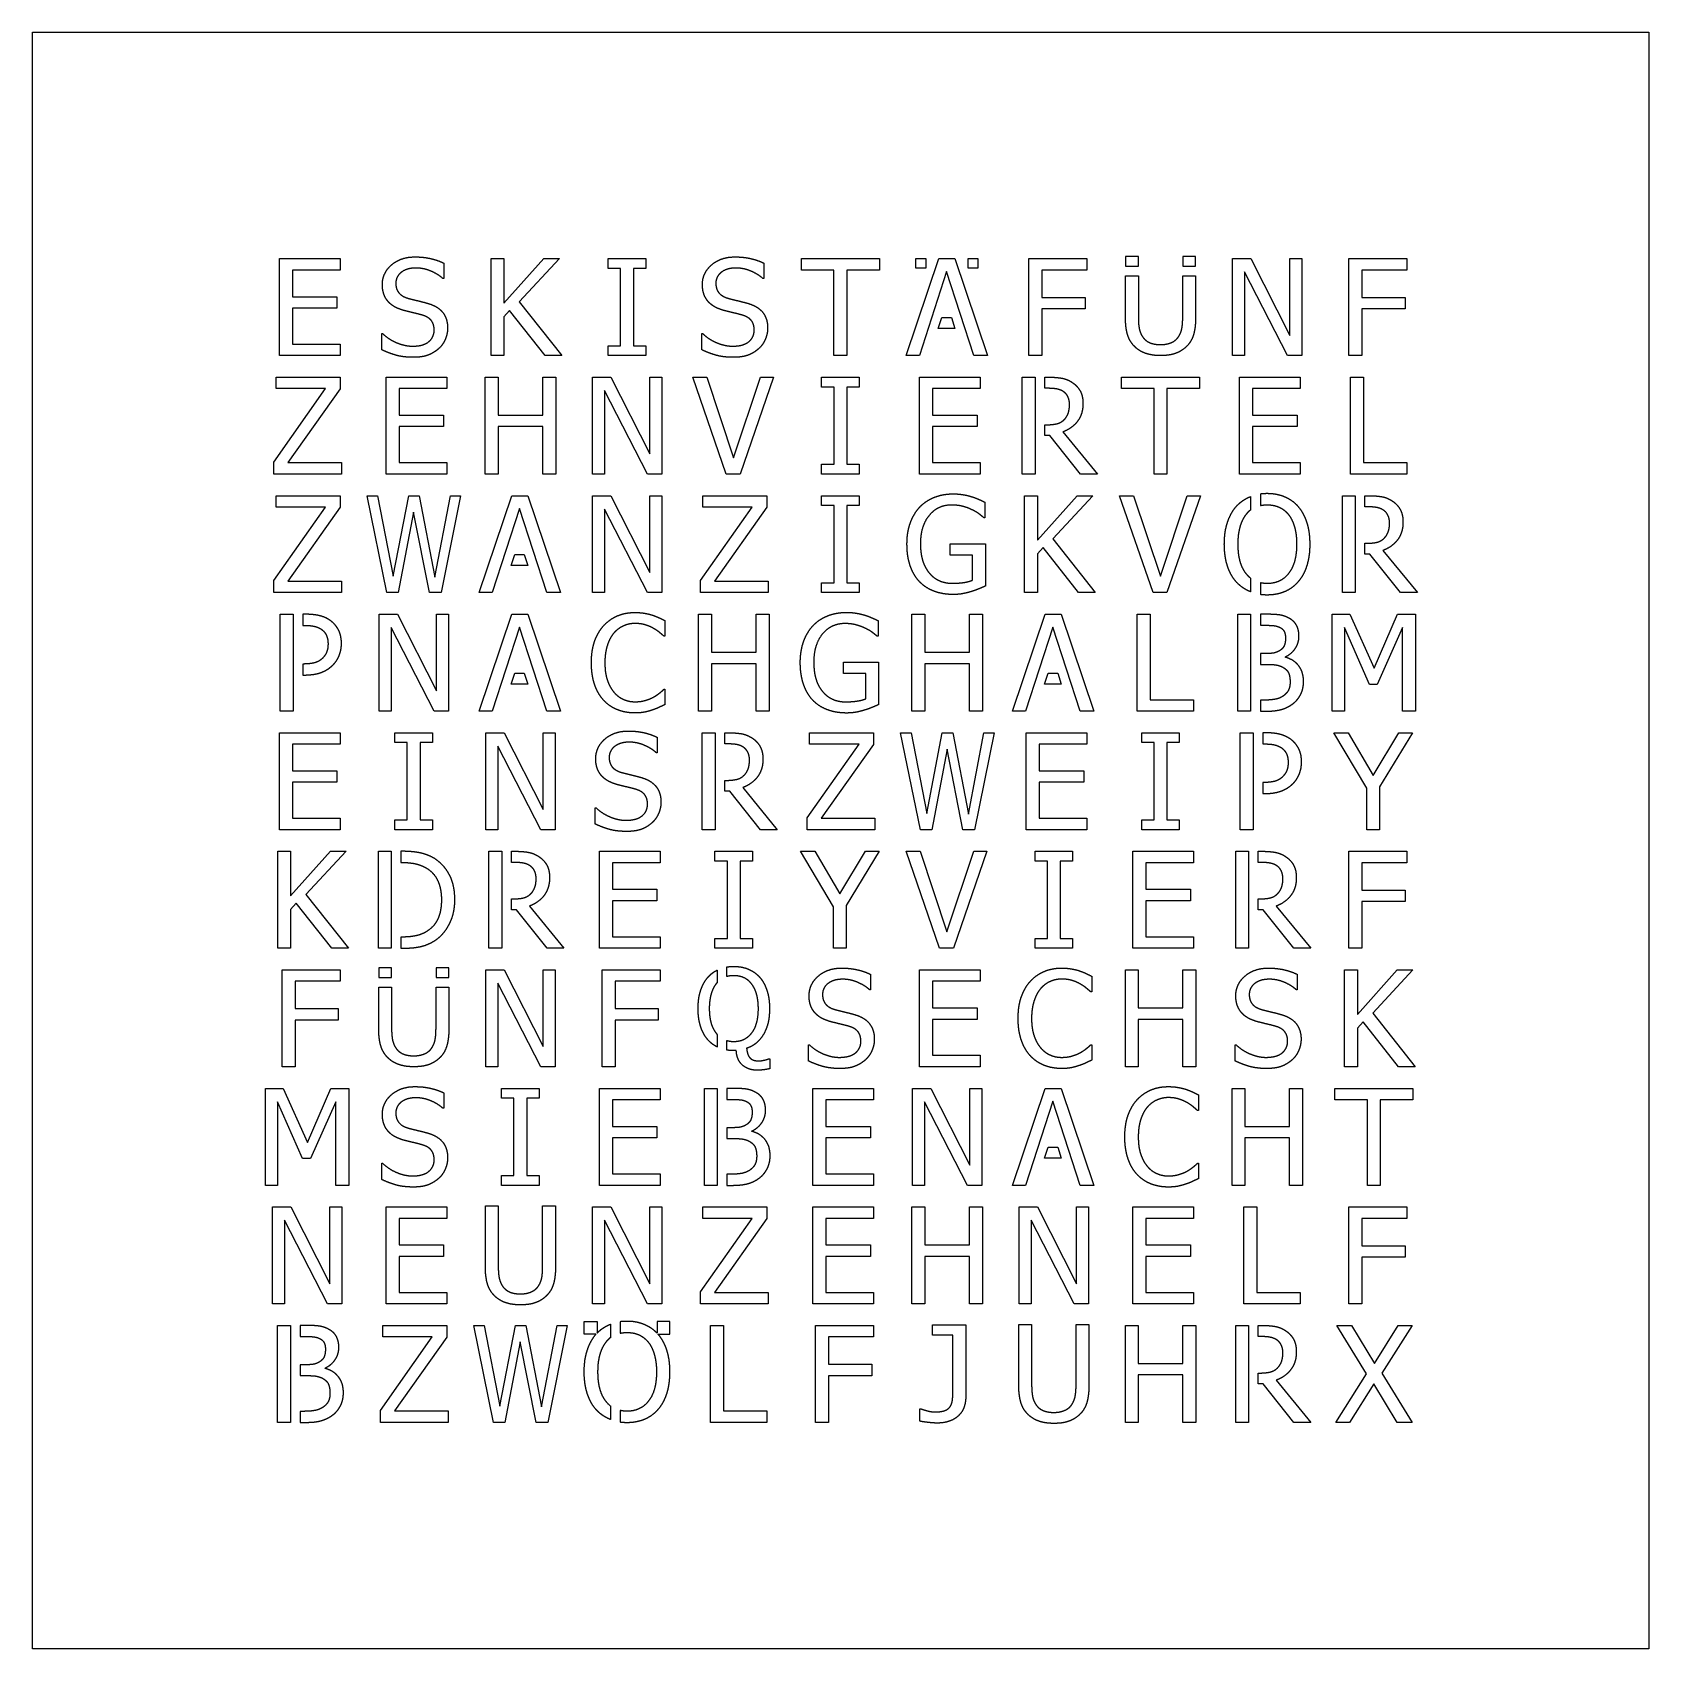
# Model space of a CAD drawing. Extents: x 63 to 563, y 268 to 768.
import ezdxf

# ---------------------------------------------------------------- set-up
doc = ezdxf.new("R2010")
doc.units = 0
doc.header["$LTSCALE"] = 2
doc.header["$MEASUREMENT"] = 0
doc.layers.get('0').update_dxf_attribs({"linetype": 'CONTINUOUS'})

msp = doc.modelspace()

# ---------------------------------------------------------------- linework, layer by layer
at = {"color": 1}
for points in [[(62.8, 767.92), (297.8, 767.92), (562.8, 767.92), (562.8, 517.92), (562.8, 267.92), (297.8, 267.92), (62.8, 267.92), (62.8, 517.92)], [(143.25, 694.37), (143.25, 686.15), (157.03, 686.15), (157.03, 682.6), (143.25, 682.6), (143.25, 671.47), (158.03, 671.47), (158.03, 667.92), (139.26, 667.92), (139.26, 697.92), (158.03, 697.92), (158.03, 694.37)], [(189.8, 691.75), (189.76, 691.79), (189.71, 691.83), (189.67, 691.87), (189.62, 691.91), (189.57, 691.95), (189.53, 691.99), (189.48, 692.03), (189.43, 692.07), (189.38, 692.11), (189.33, 692.15), (189.28, 692.19), (189.23, 692.23), (189.18, 692.27), (189.13, 692.31), (189.08, 692.35), (189.03, 692.38), (188.98, 692.42), (188.93, 692.46), (188.87, 692.5), (188.82, 692.54), (188.77, 692.58), (188.71, 692.61), (188.66, 692.65), (188.6, 692.69), (188.55, 692.73), (188.5, 692.76), (188.44, 692.8), (188.38, 692.84), (188.33, 692.87), (188.27, 692.91), (188.21, 692.95), (188.15, 692.98), (188.1, 693.02), (188.04, 693.05), (187.98, 693.09), (187.92, 693.12), (187.86, 693.16), (187.8, 693.2), (187.74, 693.23), (187.68, 693.26), (187.62, 693.3), (187.56, 693.33), (187.49, 693.37), (187.43, 693.4), (187.37, 693.43), (187.31, 693.47), (187.24, 693.5), (187.18, 693.54), (187.11, 693.57), (187.05, 693.6), (186.98, 693.63), (186.92, 693.67), (186.85, 693.7), (186.78, 693.73), (186.72, 693.76), (186.65, 693.8), (186.58, 693.83), (186.51, 693.86), (186.45, 693.89), (186.38, 693.92), (186.31, 693.95), (186.24, 693.98), (186.17, 694.01), (186.1, 694.05), (186.03, 694.08), (185.96, 694.11), (185.89, 694.13), (185.82, 694.16), (185.74, 694.19), (185.67, 694.22), (185.6, 694.25), (185.53, 694.27), (185.46, 694.3), (185.39, 694.33), (185.32, 694.35), (185.24, 694.38), (185.17, 694.4), (185.1, 694.42), (185.03, 694.45), (184.96, 694.47), (184.88, 694.49), (184.81, 694.51), (184.74, 694.54), (184.67, 694.56), (184.59, 694.58), (184.52, 694.6), (184.45, 694.62), (184.37, 694.64), (184.3, 694.65), (184.23, 694.67), (184.16, 694.69), (184.08, 694.71), (184.01, 694.72), (183.93, 694.74), (183.86, 694.76), (183.79, 694.77), (183.71, 694.79), (183.64, 694.8), (183.56, 694.81), (183.49, 694.83), (183.42, 694.84), (183.34, 694.85), (183.27, 694.86), (183.19, 694.88), (183.12, 694.89), (183.04, 694.9), (182.97, 694.91), (182.89, 694.92), (182.82, 694.92), (182.74, 694.93), (182.66, 694.94), (182.59, 694.95), (182.51, 694.96), (182.44, 694.96), (182.36, 694.97), (182.29, 694.97), (182.21, 694.98), (182.13, 694.98), (182.06, 694.99), (181.98, 694.99), (181.9, 695), (181.83, 695), (181.75, 695), (181.67, 695), (181.6, 695), (181.52, 695), (181.44, 695), (181.35, 695), (181.27, 695), (181.18, 695), (181.1, 695), (181.01, 695), (180.93, 694.99), (180.84, 694.99), (180.76, 694.98), (180.68, 694.98), (180.59, 694.97), (180.51, 694.96), (180.43, 694.96), (180.35, 694.95), (180.27, 694.94), (180.19, 694.93), (180.11, 694.92), (180.03, 694.91), (179.96, 694.9), (179.88, 694.89), (179.8, 694.87), (179.72, 694.86), (179.65, 694.85), (179.57, 694.83), (179.5, 694.82), (179.42, 694.8), (179.35, 694.78), (179.28, 694.77), (179.2, 694.75), (179.13, 694.73), (179.06, 694.71), (178.99, 694.69), (178.92, 694.67), (178.85, 694.65), (178.78, 694.63), (178.71, 694.61), (178.64, 694.59), (178.57, 694.56), (178.5, 694.54), (178.44, 694.51), (178.37, 694.49), (178.3, 694.46), (178.24, 694.43), (178.17, 694.41), (178.11, 694.38), (178.04, 694.35), (177.98, 694.32), (177.92, 694.29), (177.86, 694.26), (177.79, 694.23), (177.73, 694.2), (177.67, 694.16), (177.61, 694.13), (177.55, 694.1), (177.49, 694.06), (177.43, 694.03), (177.38, 693.99), (177.32, 693.96), (177.26, 693.92), (177.2, 693.88), (177.15, 693.84), (177.09, 693.8), (177.04, 693.76), (176.98, 693.72), (176.93, 693.68), (176.88, 693.64), (176.82, 693.6), (176.77, 693.56), (176.72, 693.51), (176.67, 693.47), (176.62, 693.43), (176.57, 693.38), (176.53, 693.34), (176.48, 693.29), (176.44, 693.25), (176.39, 693.21), (176.35, 693.16), (176.3, 693.11), (176.26, 693.07), (176.22, 693.02), (176.18, 692.97), (176.14, 692.92), (176.1, 692.88), (176.06, 692.83), (176.03, 692.78), (175.99, 692.73), (175.96, 692.68), (175.92, 692.63), (175.89, 692.58), (175.86, 692.53), (175.82, 692.48), (175.79, 692.42), (175.76, 692.37), (175.73, 692.32), (175.7, 692.26), (175.68, 692.21), (175.65, 692.16), (175.62, 692.1), (175.6, 692.05), (175.57, 691.99), (175.55, 691.94), (175.53, 691.88), (175.51, 691.83), (175.49, 691.77), (175.47, 691.71), (175.45, 691.65), (175.43, 691.6), (175.41, 691.54), (175.4, 691.48), (175.38, 691.42), (175.36, 691.36), (175.35, 691.3), (175.34, 691.24), (175.33, 691.18), (175.31, 691.12), (175.3, 691.06), (175.29, 691), (175.28, 690.93), (175.28, 690.87), (175.27, 690.81), (175.26, 690.74), (175.26, 690.68), (175.25, 690.62), (175.25, 690.55), (175.25, 690.49), (175.24, 690.42), (175.24, 690.35), (175.24, 690.29), (175.24, 690.23), (175.24, 690.17), (175.24, 690.11), (175.25, 690.05), (175.25, 689.99), (175.25, 689.93), (175.25, 689.88), (175.26, 689.82), (175.26, 689.76), (175.27, 689.71), (175.27, 689.65), (175.28, 689.6), (175.28, 689.54), (175.29, 689.49), (175.3, 689.43), (175.31, 689.38), (175.31, 689.33), (175.32, 689.27), (175.33, 689.22), (175.34, 689.17), (175.35, 689.12), (175.36, 689.07), (175.37, 689.01), (175.39, 688.96), (175.4, 688.91), (175.41, 688.86), (175.42, 688.81), (175.44, 688.76), (175.45, 688.72), (175.47, 688.67), (175.48, 688.62), (175.5, 688.57), (175.51, 688.52), (175.53, 688.48), (175.55, 688.43), (175.57, 688.38), (175.58, 688.34), (175.6, 688.29), (175.62, 688.25), (175.64, 688.2), (175.66, 688.16), (175.68, 688.11), (175.7, 688.07), (175.73, 688.03), (175.75, 687.98), (175.77, 687.94), (175.79, 687.9), (175.82, 687.86), (175.84, 687.82), (175.87, 687.77), (175.89, 687.73), (175.92, 687.7), (175.94, 687.65), (175.97, 687.61), (176, 687.58), (176.03, 687.54), (176.05, 687.5), (176.08, 687.46), (176.11, 687.42), (176.14, 687.39), (176.17, 687.35), (176.2, 687.31), (176.24, 687.28), (176.27, 687.24), (176.3, 687.21), (176.33, 687.17), (176.36, 687.14), (176.4, 687.1), (176.43, 687.07), (176.47, 687.03), (176.5, 687), (176.54, 686.97), (176.57, 686.94), (176.61, 686.9), (176.65, 686.87), (176.68, 686.84), (176.72, 686.81), (176.76, 686.78), (176.8, 686.74), (176.84, 686.71), (176.87, 686.68), (176.91, 686.65), (176.95, 686.62), (176.99, 686.6), (177.03, 686.57), (177.08, 686.54), (177.12, 686.51), (177.16, 686.48), (177.2, 686.45), (177.25, 686.42), (177.29, 686.4), (177.34, 686.37), (177.38, 686.34), (177.42, 686.32), (177.47, 686.29), (177.52, 686.26), (177.56, 686.24), (177.61, 686.22), (177.66, 686.19), (177.7, 686.16), (177.75, 686.14), (177.8, 686.12), (177.85, 686.09), (177.9, 686.07), (177.95, 686.05), (178, 686.02), (178.05, 686), (178.1, 685.98), (178.15, 685.96), (178.2, 685.94), (178.26, 685.92), (178.31, 685.89), (178.36, 685.87), (178.42, 685.85), (178.47, 685.83), (178.53, 685.82), (178.58, 685.79), (178.64, 685.78), (178.69, 685.76), (178.75, 685.74), (178.81, 685.72), (178.86, 685.7), (178.92, 685.69), (178.98, 685.67), (179.04, 685.65), (179.1, 685.63), (179.16, 685.62), (179.19, 685.61), (179.24, 685.6), (179.28, 685.59), (179.32, 685.58), (179.36, 685.57), (179.4, 685.55), (179.44, 685.54), (179.48, 685.53), (179.53, 685.52), (179.57, 685.51), (179.61, 685.5), (179.65, 685.49), (179.7, 685.48), (179.74, 685.46), (179.79, 685.45), (179.83, 685.44), (179.87, 685.43), (179.92, 685.42), (179.96, 685.41), (180.01, 685.39), (180.05, 685.38), (180.1, 685.37), (180.15, 685.36), (180.19, 685.35), (180.24, 685.34), (180.29, 685.32), (180.33, 685.31), (180.38, 685.3), (180.43, 685.29), (180.48, 685.28), (180.53, 685.26), (180.58, 685.25), (180.62, 685.24), (180.67, 685.23), (180.72, 685.21), (180.77, 685.2), (180.82, 685.19), (180.87, 685.18), (180.92, 685.16), (180.98, 685.15), (181.03, 685.14), (181.08, 685.13), (181.13, 685.11), (181.18, 685.1), (181.23, 685.09), (181.29, 685.08), (181.34, 685.06), (181.39, 685.05), (181.45, 685.04), (181.5, 685.02), (181.56, 685.01), (181.61, 685), (181.66, 684.98), (181.72, 684.97), (181.77, 684.96), (181.83, 684.94), (181.89, 684.93), (181.94, 684.92), (182, 684.9), (182.06, 684.89), (182.11, 684.87), (182.17, 684.86), (182.23, 684.85), (182.28, 684.83), (182.34, 684.82), (182.4, 684.81), (182.46, 684.79), (182.51, 684.78), (182.57, 684.77), (182.62, 684.75), (182.68, 684.74), (182.74, 684.73), (182.79, 684.71), (182.85, 684.7), (182.9, 684.68), (182.95, 684.67), (183.01, 684.66), (183.06, 684.64), (183.11, 684.63), (183.17, 684.62), (183.22, 684.6), (183.27, 684.59), (183.32, 684.58), (183.38, 684.57), (183.43, 684.55), (183.48, 684.54), (183.53, 684.53), (183.58, 684.51), (183.63, 684.5), (183.68, 684.49), (183.73, 684.48), (183.78, 684.46), (183.83, 684.45), (183.88, 684.44), (183.92, 684.42), (183.97, 684.41), (184.02, 684.4), (184.07, 684.39), (184.11, 684.38), (184.16, 684.36), (184.21, 684.35), (184.25, 684.34), (184.3, 684.33), (184.34, 684.31), (184.39, 684.3), (184.43, 684.29), (184.48, 684.28), (184.52, 684.26), (184.57, 684.25), (184.61, 684.24), (184.65, 684.23), (184.7, 684.22), (184.74, 684.2), (184.78, 684.19), (184.83, 684.18), (184.87, 684.17), (184.91, 684.16), (184.95, 684.14), (184.99, 684.13), (185.03, 684.12), (185.07, 684.11), (185.11, 684.1), (185.15, 684.09), (185.19, 684.07), (185.23, 684.06), (185.27, 684.05), (185.31, 684.04), (185.4, 684.01), (185.5, 683.98), (185.59, 683.95), (185.69, 683.92), (185.78, 683.88), (185.88, 683.85), (185.97, 683.82), (186.06, 683.78), (186.15, 683.75), (186.24, 683.72), (186.33, 683.68), (186.41, 683.65), (186.5, 683.61), (186.59, 683.57), (186.67, 683.54), (186.76, 683.5), (186.84, 683.46), (186.92, 683.42), (187.01, 683.38), (187.09, 683.35), (187.17, 683.31), (187.25, 683.27), (187.33, 683.23), (187.4, 683.18), (187.48, 683.14), (187.56, 683.1), (187.63, 683.06), (187.71, 683.02), (187.78, 682.97), (187.86, 682.93), (187.93, 682.88), (188, 682.84), (188.07, 682.79), (188.14, 682.75), (188.21, 682.7), (188.28, 682.65), (188.34, 682.61), (188.41, 682.56), (188.48, 682.51), (188.54, 682.46), (188.6, 682.41), (188.67, 682.37), (188.73, 682.31), (188.79, 682.26), (188.85, 682.21), (188.91, 682.16), (188.97, 682.11), (189.03, 682.06), (189.09, 682), (189.14, 681.95), (189.2, 681.9), (189.25, 681.84), (189.31, 681.79), (189.36, 681.73), (189.42, 681.68), (189.47, 681.62), (189.52, 681.56), (189.57, 681.51), (189.62, 681.45), (189.67, 681.39), (189.71, 681.33), (189.76, 681.27), (189.81, 681.21), (189.85, 681.15), (189.9, 681.09), (189.94, 681.03), (189.98, 680.97), (190.02, 680.91), (190.07, 680.85), (190.11, 680.78), (190.15, 680.72), (190.19, 680.65), (190.23, 680.59), (190.26, 680.53), (190.3, 680.46), (190.34, 680.4), (190.37, 680.33), (190.41, 680.26), (190.44, 680.2), (190.48, 680.13), (190.51, 680.06), (190.54, 679.99), (190.57, 679.93), (190.61, 679.86), (190.64, 679.79), (190.67, 679.72), (190.69, 679.65), (190.72, 679.58), (190.75, 679.51), (190.78, 679.43), (190.8, 679.36), (190.83, 679.29), (190.85, 679.22), (190.88, 679.14), (190.9, 679.07), (190.92, 679), (190.94, 678.92), (190.96, 678.85), (190.98, 678.77), (191, 678.7), (191.02, 678.62), (191.04, 678.54), (191.06, 678.47), (191.07, 678.39), (191.09, 678.31), (191.11, 678.23), (191.12, 678.15), (191.13, 678.07), (191.15, 677.99), (191.16, 677.91), (191.17, 677.83), (191.18, 677.75), (191.19, 677.67), (191.2, 677.59), (191.21, 677.5), (191.22, 677.42), (191.23, 677.34), (191.23, 677.25), (191.24, 677.17), (191.25, 677.08), (191.25, 677), (191.25, 676.91), (191.26, 676.83), (191.26, 676.74), (191.26, 676.65), (191.26, 676.57), (191.26, 676.48), (191.26, 676.42), (191.26, 676.37), (191.26, 676.31), (191.26, 676.25), (191.26, 676.2), (191.26, 676.14), (191.25, 676.09), (191.25, 676.03), (191.25, 675.98), (191.25, 675.92), (191.24, 675.87), (191.24, 675.81), (191.23, 675.75), (191.23, 675.7), (191.22, 675.64), (191.22, 675.59), (191.21, 675.53), (191.21, 675.48), (191.2, 675.42), (191.19, 675.37), (191.18, 675.31), (191.18, 675.26), (191.17, 675.2), (191.16, 675.15), (191.15, 675.09), (191.14, 675.04), (191.13, 674.98), (191.12, 674.93), (191.11, 674.87), (191.1, 674.82), (191.09, 674.76), (191.08, 674.71), (191.07, 674.65), (191.06, 674.6), (191.05, 674.54), (191.03, 674.49), (191.02, 674.43), (191.01, 674.38), (190.99, 674.33), (190.98, 674.27), (190.96, 674.22), (190.95, 674.16), (190.93, 674.11), (190.92, 674.05), (190.9, 674), (190.89, 673.95), (190.87, 673.89), (190.85, 673.84), (190.84, 673.78), (190.82, 673.73), (190.8, 673.67), (190.78, 673.62), (190.76, 673.57), (190.74, 673.51), (190.72, 673.46), (190.71, 673.4), (190.69, 673.35), (190.66, 673.3), (190.64, 673.24), (190.62, 673.19), (190.6, 673.14), (190.58, 673.08), (190.56, 673.03), (190.53, 672.98), (190.51, 672.92), (190.49, 672.87), (190.47, 672.82), (190.44, 672.76), (190.42, 672.71), (190.39, 672.66), (190.37, 672.61), (190.34, 672.55), (190.32, 672.5), (190.29, 672.45), (190.27, 672.4), (190.24, 672.35), (190.22, 672.3), (190.19, 672.25), (190.16, 672.2), (190.13, 672.15), (190.11, 672.1), (190.08, 672.05), (190.05, 672), (190.02, 671.96), (189.99, 671.91), (189.97, 671.86), (189.94, 671.81), (189.91, 671.76), (189.88, 671.72), (189.85, 671.67), (189.82, 671.62), (189.79, 671.58), (189.76, 671.53), (189.73, 671.49), (189.69, 671.44), (189.66, 671.39), (189.63, 671.35), (189.6, 671.3), (189.57, 671.26), (189.53, 671.21), (189.5, 671.17), (189.47, 671.13), (189.43, 671.08), (189.4, 671.04), (189.36, 671), (189.33, 670.95), (189.3, 670.91), (189.26, 670.87), (189.22, 670.83), (189.19, 670.78), (189.15, 670.74), (189.12, 670.7), (189.08, 670.66), (189.04, 670.62), (189.01, 670.58), (188.97, 670.54), (188.93, 670.5), (188.89, 670.46), (188.86, 670.42), (188.82, 670.38), (188.78, 670.34), (188.74, 670.3), (188.7, 670.26), (188.66, 670.22), (188.62, 670.18), (188.58, 670.15), (188.54, 670.11), (188.49, 670.07), (188.45, 670.03), (188.4, 669.99), (188.36, 669.95), (188.31, 669.91), (188.27, 669.87), (188.22, 669.83), (188.17, 669.79), (188.13, 669.75), (188.08, 669.71), (188.03, 669.67), (187.98, 669.63), (187.94, 669.6), (187.89, 669.56), (187.84, 669.52), (187.79, 669.49), (187.74, 669.45), (187.69, 669.41), (187.65, 669.38), (187.6, 669.34), (187.55, 669.31), (187.5, 669.27), (187.45, 669.24), (187.4, 669.2), (187.35, 669.17), (187.3, 669.13), (187.25, 669.1), (187.2, 669.07), (187.15, 669.04), (187.1, 669), (187.05, 668.97), (187, 668.94), (186.94, 668.91), (186.89, 668.88), (186.84, 668.85), (186.79, 668.82), (186.74, 668.78), (186.68, 668.75), (186.63, 668.73), (186.58, 668.7), (186.53, 668.67), (186.47, 668.64), (186.42, 668.61), (186.37, 668.58), (186.31, 668.55), (186.26, 668.52), (186.2, 668.5), (186.15, 668.47), (186.09, 668.44), (186.04, 668.42), (185.99, 668.39), (185.93, 668.37), (185.87, 668.34), (185.82, 668.32), (185.76, 668.29), (185.71, 668.27), (185.65, 668.24), (185.6, 668.22), (185.54, 668.19), (185.48, 668.17), (185.43, 668.15), (185.37, 668.12), (185.31, 668.1), (185.25, 668.08), (185.2, 668.06), (185.14, 668.04), (185.08, 668.01), (185.02, 667.99), (184.96, 667.97), (184.9, 667.95), (184.84, 667.93), (184.78, 667.91), (184.72, 667.9), (184.65, 667.88), (184.59, 667.86), (184.53, 667.84), (184.47, 667.82), (184.4, 667.81), (184.34, 667.79), (184.27, 667.77), (184.21, 667.76), (184.14, 667.74), (184.07, 667.72), (184.01, 667.71), (183.94, 667.69), (183.87, 667.68), (183.81, 667.66), (183.74, 667.65), (183.67, 667.64), (183.6, 667.62), (183.53, 667.61), (183.46, 667.6), (183.39, 667.59), (183.32, 667.58), (183.25, 667.57), (183.17, 667.55), (183.1, 667.54), (183.03, 667.53), (182.96, 667.52), (182.88, 667.51), (182.81, 667.5), (182.73, 667.49), (182.66, 667.49), (182.58, 667.48), (182.5, 667.47), (182.43, 667.46), (182.35, 667.46), (182.27, 667.45), (182.2, 667.44), (182.12, 667.44), (182.04, 667.43), (181.96, 667.42), (181.88, 667.42), (181.8, 667.41), (181.72, 667.41), (181.63, 667.41), (181.55, 667.4), (181.47, 667.4), (181.39, 667.4), (181.31, 667.39), (181.22, 667.39), (181.14, 667.39), (181.05, 667.39), (180.97, 667.39), (180.88, 667.39), (180.8, 667.39), (180.71, 667.39), (180.61, 667.39), (180.51, 667.39), (180.41, 667.39), (180.31, 667.39), (180.2, 667.39), (180.1, 667.39), (180, 667.39), (179.91, 667.4), (179.81, 667.4), (179.71, 667.4), (179.61, 667.41), (179.51, 667.41), (179.42, 667.41), (179.32, 667.42), (179.23, 667.42), (179.13, 667.43), (179.04, 667.43), (178.94, 667.44), (178.85, 667.45), (178.76, 667.45), (178.66, 667.46), (178.57, 667.47), (178.48, 667.48), (178.39, 667.48), (178.3, 667.49), (178.21, 667.5), (178.12, 667.51), (178.03, 667.52), (177.94, 667.53), (177.85, 667.54), (177.76, 667.55), (177.68, 667.56), (177.59, 667.57), (177.5, 667.58), (177.42, 667.59), (177.33, 667.6), (177.25, 667.62), (177.16, 667.63), (177.08, 667.64), (176.99, 667.66), (176.91, 667.67), (176.83, 667.68), (176.75, 667.7), (176.66, 667.71), (176.58, 667.73), (176.5, 667.74), (176.42, 667.76), (176.34, 667.77), (176.26, 667.79), (176.18, 667.81), (176.11, 667.83), (176.03, 667.84), (175.95, 667.86), (175.87, 667.88), (175.8, 667.9), (175.72, 667.91), (175.65, 667.93), (175.57, 667.95), (175.5, 667.97), (175.42, 667.99), (175.35, 668.01), (175.28, 668.03), (175.21, 668.06), (175.13, 668.08), (175.06, 668.1), (174.99, 668.12), (174.92, 668.14), (174.85, 668.16), (174.78, 668.19), (174.7, 668.21), (174.63, 668.23), (174.56, 668.25), (174.49, 668.28), (174.42, 668.3), (174.35, 668.32), (174.28, 668.35), (174.21, 668.37), (174.14, 668.39), (174.07, 668.42), (174, 668.44), (173.93, 668.46), (173.86, 668.49), (173.79, 668.51), (173.72, 668.54), (173.65, 668.56), (173.58, 668.59), (173.51, 668.61), (173.44, 668.63), (173.38, 668.66), (173.31, 668.68), (173.24, 668.71), (173.17, 668.74), (173.1, 668.76), (173.04, 668.79), (172.97, 668.81), (172.9, 668.84), (172.83, 668.87), (172.76, 668.89), (172.7, 668.92), (172.63, 668.95), (172.56, 668.97), (172.5, 669), (172.43, 669.03), (172.36, 669.05), (172.3, 669.08), (172.23, 669.11), (172.16, 669.14), (172.1, 669.16), (172.03, 669.19), (171.97, 669.22), (171.9, 669.25), (171.83, 669.28), (171.77, 669.3), (171.7, 669.33), (171.64, 669.36), (171.57, 669.39), (171.51, 669.42), (171.44, 669.45), (171.38, 669.48), (171.31, 669.51), (171.25, 669.54), (171.19, 669.57), (171.12, 669.6), (171.06, 669.63), (170.99, 669.66), (170.93, 669.69), (170.87, 669.72), (170.87, 674.73), (171.16, 674.73), (171.22, 674.67), (171.28, 674.61), (171.34, 674.55), (171.41, 674.5), (171.47, 674.44), (171.53, 674.39), (171.6, 674.33), (171.66, 674.27), (171.73, 674.22), (171.79, 674.17), (171.86, 674.11), (171.92, 674.06), (171.99, 674.01), (172.05, 673.95), (172.12, 673.9), (172.18, 673.85), (172.25, 673.8), (172.32, 673.75), (172.38, 673.7), (172.45, 673.65), (172.52, 673.6), (172.58, 673.55), (172.65, 673.5), (172.72, 673.45), (172.79, 673.4), (172.86, 673.35), (172.93, 673.31), (173, 673.26), (173.07, 673.21), (173.13, 673.17), (173.2, 673.12), (173.28, 673.08), (173.35, 673.03), (173.42, 672.99), (173.49, 672.94), (173.56, 672.9), (173.63, 672.86), (173.7, 672.81), (173.77, 672.77), (173.85, 672.73), (173.92, 672.69), (173.99, 672.64), (174.06, 672.6), (174.14, 672.56), (174.21, 672.52), (174.28, 672.48), (174.36, 672.45), (174.43, 672.41), (174.51, 672.37), (174.58, 672.33), (174.66, 672.29), (174.73, 672.26), (174.81, 672.22), (174.88, 672.18), (174.96, 672.15), (175.04, 672.11), (175.11, 672.08), (175.19, 672.04), (175.27, 672.01), (175.35, 671.97), (175.42, 671.94), (175.5, 671.91), (175.58, 671.88), (175.66, 671.84), (175.74, 671.81), (175.81, 671.78), (175.89, 671.75), (175.97, 671.72), (176.05, 671.69), (176.13, 671.66), (176.2, 671.63), (176.28, 671.6), (176.36, 671.58), (176.44, 671.55), (176.51, 671.52), (176.59, 671.5), (176.67, 671.47), (176.75, 671.45), (176.82, 671.42), (176.9, 671.4), (176.98, 671.37), (177.06, 671.35), (177.13, 671.33), (177.21, 671.31), (177.29, 671.28), (177.36, 671.26), (177.44, 671.24), (177.51, 671.22), (177.59, 671.2), (177.67, 671.18), (177.74, 671.17), (177.82, 671.15), (177.89, 671.13), (177.97, 671.11), (178.05, 671.1), (178.12, 671.08), (178.2, 671.07), (178.27, 671.05), (178.35, 671.04), (178.42, 671.02), (178.5, 671.01), (178.57, 671), (178.65, 670.98), (178.72, 670.97), (178.8, 670.96), (178.87, 670.95), (178.95, 670.94), (179.02, 670.93), (179.1, 670.92), (179.17, 670.91), (179.24, 670.9), (179.32, 670.89), (179.39, 670.89), (179.47, 670.88), (179.54, 670.87), (179.61, 670.87), (179.69, 670.86), (179.76, 670.86), (179.84, 670.85), (179.91, 670.85), (179.98, 670.85), (180.06, 670.84), (180.13, 670.84), (180.2, 670.84), (180.27, 670.84), (180.35, 670.84), (180.42, 670.84), (180.52, 670.84), (180.63, 670.84), (180.73, 670.84), (180.83, 670.84), (180.93, 670.85), (181.03, 670.85), (181.13, 670.86), (181.23, 670.86), (181.32, 670.87), (181.42, 670.87), (181.52, 670.88), (181.61, 670.89), (181.71, 670.89), (181.8, 670.9), (181.89, 670.91), (181.98, 670.92), (182.07, 670.94), (182.16, 670.95), (182.25, 670.96), (182.34, 670.97), (182.43, 670.99), (182.52, 671), (182.6, 671.02), (182.69, 671.03), (182.77, 671.05), (182.86, 671.07), (182.94, 671.09), (183.02, 671.11), (183.1, 671.12), (183.18, 671.14), (183.26, 671.16), (183.34, 671.19), (183.42, 671.21), (183.5, 671.23), (183.57, 671.25), (183.65, 671.28), (183.72, 671.3), (183.8, 671.33), (183.87, 671.36), (183.94, 671.38), (184.02, 671.41), (184.09, 671.44), (184.16, 671.47), (184.23, 671.5), (184.29, 671.53), (184.36, 671.56), (184.43, 671.59), (184.49, 671.62), (184.56, 671.66), (184.62, 671.69), (184.69, 671.72), (184.75, 671.76), (184.81, 671.79), (184.87, 671.83), (184.93, 671.87), (184.99, 671.91), (185.05, 671.95), (185.11, 671.98), (185.17, 672.02), (185.22, 672.06), (185.28, 672.1), (185.34, 672.15), (185.39, 672.19), (185.44, 672.23), (185.5, 672.28), (185.55, 672.32), (185.6, 672.37), (185.65, 672.41), (185.7, 672.46), (185.74, 672.5), (185.79, 672.55), (185.84, 672.6), (185.88, 672.64), (185.93, 672.69), (185.97, 672.74), (186.02, 672.79), (186.06, 672.84), (186.1, 672.88), (186.14, 672.93), (186.18, 672.98), (186.22, 673.04), (186.26, 673.09), (186.29, 673.14), (186.33, 673.19), (186.37, 673.24), (186.4, 673.3), (186.44, 673.35), (186.47, 673.4), (186.5, 673.46), (186.53, 673.51), (186.56, 673.57), (186.59, 673.62), (186.62, 673.68), (186.65, 673.74), (186.68, 673.79), (186.7, 673.85), (186.73, 673.91), (186.75, 673.97), (186.78, 674.02), (186.8, 674.08), (186.82, 674.14), (186.84, 674.2), (186.86, 674.26), (186.88, 674.33), (186.9, 674.39), (186.92, 674.45), (186.94, 674.51), (186.95, 674.57), (186.97, 674.63), (186.98, 674.7), (187, 674.76), (187.01, 674.83), (187.02, 674.89), (187.03, 674.96), (187.05, 675.02), (187.06, 675.09), (187.06, 675.16), (187.07, 675.22), (187.08, 675.29), (187.09, 675.36), (187.09, 675.43), (187.1, 675.5), (187.1, 675.57), (187.1, 675.63), (187.1, 675.7), (187.11, 675.77), (187.11, 675.85), (187.11, 675.9), (187.1, 675.96), (187.1, 676.01), (187.1, 676.07), (187.1, 676.12), (187.1, 676.18), (187.09, 676.23), (187.09, 676.29), (187.09, 676.34), (187.08, 676.4), (187.08, 676.45), (187.07, 676.5), (187.07, 676.55), (187.06, 676.61), (187.06, 676.66), (187.05, 676.71), (187.04, 676.76), (187.03, 676.81), (187.03, 676.86), (187.02, 676.91), (187.01, 676.96), (187, 677.01), (186.99, 677.06), (186.98, 677.11), (186.97, 677.16), (186.96, 677.21), (186.94, 677.25), (186.93, 677.3), (186.92, 677.35), (186.91, 677.39), (186.89, 677.44), (186.88, 677.49), (186.87, 677.53), (186.85, 677.58), (186.84, 677.62), (186.82, 677.67), (186.8, 677.71), (186.79, 677.75), (186.77, 677.8), (186.75, 677.84), (186.74, 677.88), (186.72, 677.93), (186.7, 677.97), (186.68, 678.01), (186.66, 678.05), (186.64, 678.1), (186.62, 678.14), (186.6, 678.18), (186.58, 678.22), (186.56, 678.26), (186.53, 678.3), (186.51, 678.34), (186.49, 678.38), (186.46, 678.41), (186.44, 678.45), (186.42, 678.49), (186.39, 678.53), (186.37, 678.57), (186.34, 678.6), (186.31, 678.64), (186.29, 678.67), (186.26, 678.71), (186.23, 678.75), (186.2, 678.78), (186.18, 678.82), (186.15, 678.85), (186.12, 678.88), (186.09, 678.92), (186.06, 678.95), (186.03, 678.99), (185.99, 679.02), (185.96, 679.05), (185.93, 679.09), (185.9, 679.12), (185.86, 679.15), (185.83, 679.18), (185.79, 679.21), (185.76, 679.25), (185.72, 679.28), (185.69, 679.31), (185.65, 679.34), (185.61, 679.37), (185.57, 679.4), (185.54, 679.43), (185.5, 679.46), (185.46, 679.49), (185.42, 679.51), (185.38, 679.54), (185.34, 679.57), (185.3, 679.6), (185.26, 679.63), (185.21, 679.65), (185.17, 679.68), (185.13, 679.71), (185.08, 679.74), (185.04, 679.76), (184.99, 679.79), (184.95, 679.81), (184.9, 679.84), (184.86, 679.86), (184.81, 679.89), (184.76, 679.91), (184.71, 679.94), (184.67, 679.96), (184.62, 679.99), (184.57, 680.01), (184.52, 680.03), (184.47, 680.06), (184.42, 680.08), (184.36, 680.1), (184.31, 680.12), (184.26, 680.14), (184.21, 680.17), (184.15, 680.19), (184.1, 680.21), (184.04, 680.23), (183.99, 680.25), (183.93, 680.27), (183.88, 680.29), (183.82, 680.31), (183.76, 680.33), (183.71, 680.35), (183.65, 680.37), (183.59, 680.39), (183.53, 680.4), (183.47, 680.42), (183.41, 680.44), (183.37, 680.45), (183.32, 680.47), (183.28, 680.48), (183.24, 680.49), (183.19, 680.5), (183.15, 680.51), (183.11, 680.52), (183.06, 680.54), (183.02, 680.55), (182.98, 680.56), (182.94, 680.57), (182.89, 680.58), (182.85, 680.6), (182.81, 680.61), (182.77, 680.62), (182.73, 680.63), (182.69, 680.64), (182.64, 680.65), (182.6, 680.66), (182.56, 680.67), (182.52, 680.68), (182.48, 680.7), (182.44, 680.71), (182.4, 680.72), (182.35, 680.73), (182.31, 680.74), (182.27, 680.75), (182.23, 680.76), (182.19, 680.77), (182.15, 680.78), (182.11, 680.79), (182.07, 680.8), (182.03, 680.81), (181.99, 680.82), (181.95, 680.83), (181.91, 680.84), (181.87, 680.85), (181.83, 680.86), (181.8, 680.87), (181.76, 680.88), (181.72, 680.89), (181.68, 680.9), (181.64, 680.91), (181.6, 680.92), (181.56, 680.93), (181.52, 680.94), (181.49, 680.95), (181.45, 680.96), (181.41, 680.97), (181.37, 680.98), (181.33, 680.99), (181.3, 681), (181.26, 681), (181.22, 681.01), (181.18, 681.02), (181.15, 681.03), (181.11, 681.04), (181.07, 681.05), (181.03, 681.06), (181, 681.07), (180.96, 681.08), (180.92, 681.09), (180.89, 681.09), (180.85, 681.1), (180.82, 681.11), (180.78, 681.12), (180.74, 681.13), (180.7, 681.14), (180.67, 681.14), (180.63, 681.15), (180.59, 681.16), (180.55, 681.17), (180.51, 681.18), (180.47, 681.19), (180.43, 681.2), (180.39, 681.21), (180.35, 681.22), (180.31, 681.23), (180.27, 681.24), (180.23, 681.25), (180.19, 681.26), (180.15, 681.27), (180.11, 681.28), (180.06, 681.29), (180.02, 681.3), (179.98, 681.31), (179.94, 681.32), (179.89, 681.33), (179.85, 681.34), (179.81, 681.35), (179.76, 681.36), (179.72, 681.37), (179.67, 681.38), (179.63, 681.39), (179.58, 681.4), (179.54, 681.42), (179.49, 681.43), (179.45, 681.44), (179.4, 681.45), (179.35, 681.46), (179.31, 681.47), (179.26, 681.48), (179.21, 681.5), (179.16, 681.51), (179.12, 681.52), (179.07, 681.53), (179.02, 681.54), (178.97, 681.56), (178.92, 681.57), (178.87, 681.58), (178.82, 681.59), (178.77, 681.61), (178.72, 681.62), (178.67, 681.63), (178.62, 681.64), (178.57, 681.66), (178.52, 681.67), (178.47, 681.68), (178.41, 681.7), (178.36, 681.71), (178.31, 681.72), (178.26, 681.73), (178.2, 681.75), (178.15, 681.76), (178.1, 681.77), (178.04, 681.79), (177.99, 681.8), (177.94, 681.82), (177.89, 681.83), (177.84, 681.84), (177.79, 681.86), (177.75, 681.87), (177.7, 681.88), (177.65, 681.9), (177.6, 681.91), (177.55, 681.92), (177.51, 681.94), (177.46, 681.95), (177.41, 681.97), (177.37, 681.98), (177.32, 682), (177.27, 682.01), (177.23, 682.02), (177.18, 682.04), (177.13, 682.05), (177.09, 682.07), (177.04, 682.08), (177, 682.1), (176.95, 682.11), (176.91, 682.13), (176.86, 682.14), (176.81, 682.16), (176.77, 682.17), (176.73, 682.19), (176.68, 682.21), (176.64, 682.22), (176.59, 682.24), (176.55, 682.25), (176.5, 682.27), (176.46, 682.29), (176.42, 682.3), (176.37, 682.32), (176.33, 682.34), (176.29, 682.35), (176.24, 682.37), (176.2, 682.39), (176.16, 682.4), (176.12, 682.42), (176.07, 682.44), (176.03, 682.46), (175.99, 682.47), (175.95, 682.49), (175.91, 682.51), (175.87, 682.53), (175.82, 682.54), (175.78, 682.56), (175.74, 682.58), (175.7, 682.6), (175.66, 682.62), (175.62, 682.64), (175.58, 682.65), (175.54, 682.67), (175.5, 682.69), (175.46, 682.71), (175.42, 682.73), (175.38, 682.75), (175.34, 682.77), (175.3, 682.79), (175.26, 682.81), (175.22, 682.83), (175.19, 682.85), (175.15, 682.87), (175.11, 682.88), (175.07, 682.9), (175.03, 682.92), (174.99, 682.95), (174.96, 682.97), (174.92, 682.99), (174.88, 683.01), (174.84, 683.03), (174.81, 683.05), (174.77, 683.07), (174.73, 683.09), (174.7, 683.12), (174.66, 683.14), (174.62, 683.16), (174.59, 683.18), (174.55, 683.21), (174.51, 683.23), (174.48, 683.25), (174.44, 683.27), (174.41, 683.3), (174.37, 683.32), (174.34, 683.35), (174.3, 683.37), (174.26, 683.39), (174.23, 683.42), (174.19, 683.44), (174.16, 683.47), (174.13, 683.49), (174.09, 683.52), (174.06, 683.54), (174.02, 683.57), (173.99, 683.59), (173.95, 683.62), (173.92, 683.65), (173.89, 683.67), (173.85, 683.7), (173.82, 683.73), (173.79, 683.75), (173.75, 683.78), (173.72, 683.81), (173.69, 683.83), (173.65, 683.86), (173.62, 683.89), (173.59, 683.92), (173.56, 683.95), (173.53, 683.97), (173.49, 684), (173.46, 684.03), (173.43, 684.06), (173.4, 684.09), (173.37, 684.12), (173.34, 684.15), (173.3, 684.18), (173.27, 684.21), (173.24, 684.24), (173.21, 684.27), (173.18, 684.3), (173.15, 684.33), (173.12, 684.36), (173.09, 684.39), (173.06, 684.42), (173.03, 684.45), (173, 684.48), (172.97, 684.51), (172.94, 684.55), (172.91, 684.58), (172.89, 684.61), (172.86, 684.64), (172.83, 684.68), (172.8, 684.71), (172.78, 684.74), (172.75, 684.77), (172.72, 684.81), (172.7, 684.84), (172.67, 684.87), (172.64, 684.91), (172.62, 684.94), (172.59, 684.98), (172.56, 685.01), (172.54, 685.04), (172.51, 685.08), (172.49, 685.11), (172.46, 685.15), (172.44, 685.18), (172.41, 685.22), (172.39, 685.25), (172.37, 685.29), (172.34, 685.33), (172.32, 685.36), (172.3, 685.4), (172.27, 685.43), (172.25, 685.47), (172.23, 685.51), (172.2, 685.54), (172.18, 685.58), (172.16, 685.62), (172.14, 685.65), (172.11, 685.69), (172.09, 685.73), (172.07, 685.77), (172.05, 685.8), (172.03, 685.84), (172.01, 685.88), (171.99, 685.92), (171.97, 685.96), (171.95, 686), (171.93, 686.04), (171.91, 686.08), (171.89, 686.11), (171.87, 686.15), (171.85, 686.19), (171.83, 686.23), (171.81, 686.27), (171.79, 686.31), (171.78, 686.35), (171.76, 686.39), (171.74, 686.43), (171.72, 686.48), (171.7, 686.52), (171.69, 686.56), (171.67, 686.6), (171.65, 686.64), (171.64, 686.68), (171.62, 686.72), (171.6, 686.76), (171.59, 686.81), (171.57, 686.85), (171.56, 686.89), (171.54, 686.93), (171.53, 686.98), (171.51, 687.02), (171.5, 687.06), (171.48, 687.11), (171.47, 687.15), (171.45, 687.2), (171.44, 687.24), (171.43, 687.28), (171.41, 687.33), (171.4, 687.37), (171.39, 687.42), (171.38, 687.46), (171.36, 687.51), (171.35, 687.55), (171.34, 687.6), (171.33, 687.65), (171.32, 687.69), (171.31, 687.74), (171.3, 687.78), (171.29, 687.83), (171.28, 687.88), (171.27, 687.93), (171.26, 687.97), (171.25, 688.02), (171.24, 688.07), (171.23, 688.12), (171.22, 688.17), (171.21, 688.21), (171.21, 688.26), (171.2, 688.31), (171.19, 688.36), (171.18, 688.41), (171.18, 688.46), (171.17, 688.51), (171.16, 688.56), (171.16, 688.61), (171.15, 688.66), (171.15, 688.71), (171.14, 688.76), (171.14, 688.81), (171.13, 688.86), (171.13, 688.91), (171.12, 688.97), (171.12, 689.02), (171.11, 689.07), (171.11, 689.12), (171.11, 689.17), (171.1, 689.23), (171.1, 689.28), (171.1, 689.33), (171.09, 689.39), (171.09, 689.44), (171.09, 689.49), (171.09, 689.55), (171.09, 689.6), (171.09, 689.65), (171.09, 689.71), (171.09, 689.76), (171.08, 689.82), (171.08, 689.87), (171.09, 689.99), (171.09, 690.1), (171.09, 690.22), (171.1, 690.33), (171.1, 690.44), (171.11, 690.55), (171.12, 690.66), (171.13, 690.77), (171.14, 690.88), (171.16, 690.99), (171.17, 691.1), (171.19, 691.21), (171.2, 691.32), (171.22, 691.42), (171.24, 691.53), (171.26, 691.64), (171.29, 691.74), (171.31, 691.85), (171.34, 691.95), (171.37, 692.05), (171.4, 692.16), (171.43, 692.26), (171.46, 692.36), (171.49, 692.46), (171.53, 692.56), (171.56, 692.66), (171.6, 692.76), (171.64, 692.86), (171.68, 692.96), (171.72, 693.06), (171.76, 693.15), (171.81, 693.25), (171.85, 693.35), (171.9, 693.44), (171.95, 693.53), (172, 693.63), (172.05, 693.72), (172.1, 693.82), (172.16, 693.91), (172.21, 694), (172.27, 694.09), (172.33, 694.18), (172.39, 694.27), (172.45, 694.36), (172.51, 694.45), (172.58, 694.54), (172.64, 694.63), (172.71, 694.71), (172.78, 694.8), (172.85, 694.88), (172.92, 694.97), (172.99, 695.05), (173.07, 695.14), (173.14, 695.22), (173.22, 695.31), (173.3, 695.39), (173.38, 695.47), (173.46, 695.55), (173.54, 695.63), (173.62, 695.71), (173.71, 695.79), (173.8, 695.87), (173.88, 695.95), (173.97, 696.03), (174.06, 696.1), (174.16, 696.18), (174.25, 696.25), (174.34, 696.33), (174.43, 696.4), (174.53, 696.47), (174.62, 696.54), (174.72, 696.6), (174.81, 696.67), (174.91, 696.74), (175.01, 696.8), (175.11, 696.86), (175.21, 696.92), (175.31, 696.99), (175.41, 697.04), (175.51, 697.1), (175.62, 697.16), (175.72, 697.22), (175.82, 697.27), (175.93, 697.32), (176.03, 697.38), (176.14, 697.43), (176.25, 697.48), (176.36, 697.52), (176.46, 697.57), (176.57, 697.62), (176.68, 697.66), (176.8, 697.71), (176.91, 697.75), (177.02, 697.79), (177.13, 697.83), (177.25, 697.87), (177.36, 697.9), (177.48, 697.94), (177.6, 697.98), (177.71, 698.01), (177.83, 698.04), (177.95, 698.07), (178.07, 698.1), (178.19, 698.13), (178.31, 698.16), (178.43, 698.19), (178.56, 698.21), (178.68, 698.23), (178.8, 698.26), (178.93, 698.28), (179.06, 698.3), (179.18, 698.32), (179.31, 698.34), (179.44, 698.35), (179.57, 698.37), (179.7, 698.38), (179.83, 698.39), (179.96, 698.41), (180.09, 698.42), (180.22, 698.42), (180.36, 698.43), (180.49, 698.44), (180.63, 698.45), (180.76, 698.45), (180.9, 698.45), (181.04, 698.46), (181.17, 698.46), (181.25, 698.46), (181.33, 698.46), (181.41, 698.45), (181.49, 698.45), (181.57, 698.45), (181.65, 698.45), (181.73, 698.45), (181.81, 698.45), (181.88, 698.45), (181.96, 698.44), (182.04, 698.44), (182.12, 698.44), (182.2, 698.43), (182.27, 698.43), (182.35, 698.43), (182.43, 698.42), (182.51, 698.42), (182.58, 698.41), (182.66, 698.41), (182.74, 698.41), (182.81, 698.4), (182.89, 698.4), (182.97, 698.39), (183.04, 698.38), (183.12, 698.38), (183.2, 698.37), (183.27, 698.36), (183.35, 698.36), (183.42, 698.35), (183.5, 698.34), (183.57, 698.34), (183.65, 698.33), (183.72, 698.32), (183.8, 698.31), (183.87, 698.3), (183.95, 698.29), (184.02, 698.29), (184.1, 698.28), (184.17, 698.27), (184.24, 698.26), (184.32, 698.25), (184.39, 698.24), (184.46, 698.23), (184.54, 698.22), (184.61, 698.21), (184.68, 698.19), (184.76, 698.18), (184.83, 698.17), (184.9, 698.16), (184.97, 698.15), (185.05, 698.13), (185.12, 698.12), (185.19, 698.11), (185.26, 698.09), (185.33, 698.08), (185.41, 698.07), (185.48, 698.05), (185.55, 698.04), (185.62, 698.02), (185.69, 698.01), (185.76, 698), (185.83, 697.98), (185.9, 697.97), (185.97, 697.95), (186.04, 697.93), (186.11, 697.92), (186.18, 697.9), (186.25, 697.88), (186.32, 697.87), (186.39, 697.85), (186.46, 697.83), (186.53, 697.82), (186.6, 697.8), (186.67, 697.78), (186.74, 697.76), (186.81, 697.74), (186.88, 697.73), (186.94, 697.71), (187.01, 697.69), (187.08, 697.67), (187.15, 697.65), (187.22, 697.63), (187.28, 697.61), (187.35, 697.59), (187.42, 697.57), (187.48, 697.55), (187.55, 697.53), (187.62, 697.5), (187.68, 697.48), (187.75, 697.46), (187.82, 697.44), (187.88, 697.42), (187.95, 697.4), (188.01, 697.37), (188.08, 697.35), (188.15, 697.33), (188.21, 697.31), (188.28, 697.28), (188.34, 697.26), (188.41, 697.24), (188.47, 697.21), (188.53, 697.19), (188.6, 697.16), (188.66, 697.14), (188.73, 697.11), (188.79, 697.09), (188.85, 697.06), (188.92, 697.04), (188.98, 697.01), (189.05, 696.99), (189.11, 696.96), (189.17, 696.93), (189.23, 696.91), (189.3, 696.88), (189.36, 696.85), (189.42, 696.83), (189.48, 696.8), (189.55, 696.77), (189.61, 696.74), (189.67, 696.71), (189.73, 696.69), (189.79, 696.66), (189.85, 696.63), (189.91, 696.6), (189.97, 696.57), (190.04, 696.54), (190.1, 696.51), (190.1, 691.75)], [(221.41, 667.92), (210.44, 681.88), (208.69, 679.91), (208.69, 667.92), (204.7, 667.92), (204.7, 697.92), (208.69, 697.92), (208.69, 684.14), (220.99, 697.92), (225.85, 697.92), (213.43, 684.53), (226.58, 667.92)], [(240.97, 670.98), (244.79, 670.98), (244.79, 694.86), (240.97, 694.86), (240.97, 697.92), (252.59, 697.92), (252.59, 694.86), (248.78, 694.86), (248.78, 670.98), (252.59, 670.98), (252.59, 667.92), (240.97, 667.92)], [(288.8, 691.75), (288.76, 691.79), (288.71, 691.83), (288.67, 691.87), (288.62, 691.91), (288.57, 691.95), (288.53, 691.99), (288.48, 692.03), (288.43, 692.07), (288.38, 692.11), (288.33, 692.15), (288.28, 692.19), (288.23, 692.23), (288.18, 692.27), (288.13, 692.31), (288.08, 692.35), (288.03, 692.38), (287.98, 692.42), (287.93, 692.46), (287.87, 692.5), (287.82, 692.54), (287.77, 692.58), (287.71, 692.61), (287.66, 692.65), (287.61, 692.69), (287.55, 692.73), (287.5, 692.76), (287.44, 692.8), (287.38, 692.84), (287.33, 692.87), (287.27, 692.91), (287.21, 692.95), (287.15, 692.98), (287.1, 693.02), (287.04, 693.05), (286.98, 693.09), (286.92, 693.12), (286.86, 693.16), (286.8, 693.2), (286.74, 693.23), (286.68, 693.26), (286.62, 693.3), (286.56, 693.33), (286.49, 693.37), (286.43, 693.4), (286.37, 693.43), (286.31, 693.47), (286.24, 693.5), (286.18, 693.54), (286.11, 693.57), (286.05, 693.6), (285.98, 693.63), (285.92, 693.67), (285.85, 693.7), (285.78, 693.73), (285.72, 693.76), (285.65, 693.8), (285.58, 693.83), (285.51, 693.86), (285.45, 693.89), (285.38, 693.92), (285.31, 693.95), (285.24, 693.98), (285.17, 694.01), (285.1, 694.05), (285.03, 694.08), (284.96, 694.11), (284.89, 694.13), (284.81, 694.16), (284.74, 694.19), (284.67, 694.22), (284.6, 694.25), (284.53, 694.27), (284.46, 694.3), (284.39, 694.33), (284.32, 694.35), (284.24, 694.38), (284.17, 694.4), (284.1, 694.42), (284.03, 694.45), (283.96, 694.47), (283.88, 694.49), (283.81, 694.51), (283.74, 694.54), (283.67, 694.56), (283.59, 694.58), (283.52, 694.6), (283.45, 694.62), (283.37, 694.64), (283.3, 694.65), (283.23, 694.67), (283.15, 694.69), (283.08, 694.71), (283.01, 694.72), (282.93, 694.74), (282.86, 694.76), (282.79, 694.77), (282.71, 694.79), (282.64, 694.8), (282.56, 694.81), (282.49, 694.83), (282.42, 694.84), (282.34, 694.85), (282.27, 694.86), (282.19, 694.88), (282.12, 694.89), (282.04, 694.9), (281.97, 694.91), (281.89, 694.92), (281.81, 694.92), (281.74, 694.93), (281.66, 694.94), (281.59, 694.95), (281.51, 694.96), (281.44, 694.96), (281.36, 694.97), (281.29, 694.97), (281.21, 694.98), (281.13, 694.98), (281.06, 694.99), (280.98, 694.99), (280.9, 695), (280.83, 695), (280.75, 695), (280.67, 695), (280.6, 695), (280.52, 695), (280.44, 695), (280.35, 695), (280.27, 695), (280.18, 695), (280.1, 695), (280.01, 695), (279.93, 694.99), (279.84, 694.99), (279.76, 694.98), (279.68, 694.98), (279.59, 694.97), (279.51, 694.96), (279.43, 694.96), (279.35, 694.95), (279.27, 694.94), (279.19, 694.93), (279.11, 694.92), (279.03, 694.91), (278.95, 694.9), (278.88, 694.89), (278.8, 694.87), (278.72, 694.86), (278.65, 694.85), (278.57, 694.83), (278.5, 694.82), (278.42, 694.8), (278.35, 694.78), (278.27, 694.77), (278.2, 694.75), (278.13, 694.73), (278.06, 694.71), (277.99, 694.69), (277.92, 694.67), (277.85, 694.65), (277.78, 694.63), (277.71, 694.61), (277.64, 694.59), (277.57, 694.56), (277.5, 694.54), (277.44, 694.51), (277.37, 694.49), (277.3, 694.46), (277.24, 694.43), (277.17, 694.41), (277.11, 694.38), (277.04, 694.35), (276.98, 694.32), (276.92, 694.29), (276.86, 694.26), (276.79, 694.23), (276.73, 694.2), (276.67, 694.16), (276.61, 694.13), (276.55, 694.1), (276.49, 694.06), (276.43, 694.03), (276.38, 693.99), (276.32, 693.96), (276.26, 693.92), (276.2, 693.88), (276.15, 693.84), (276.09, 693.8), (276.04, 693.76), (275.98, 693.72), (275.93, 693.68), (275.88, 693.64), (275.82, 693.6), (275.77, 693.56), (275.72, 693.51), (275.67, 693.47), (275.62, 693.43), (275.57, 693.38), (275.53, 693.34), (275.48, 693.29), (275.44, 693.25), (275.39, 693.21), (275.35, 693.16), (275.3, 693.11), (275.26, 693.07), (275.22, 693.02), (275.18, 692.97), (275.14, 692.92), (275.1, 692.88), (275.06, 692.83), (275.03, 692.78), (274.99, 692.73), (274.96, 692.68), (274.92, 692.63), (274.89, 692.58), (274.86, 692.53), (274.82, 692.48), (274.79, 692.42), (274.76, 692.37), (274.73, 692.32), (274.7, 692.26), (274.68, 692.21), (274.65, 692.16), (274.62, 692.1), (274.6, 692.05), (274.57, 691.99), (274.55, 691.94), (274.53, 691.88), (274.51, 691.83), (274.49, 691.77), (274.47, 691.71), (274.45, 691.65), (274.43, 691.6), (274.41, 691.54), (274.39, 691.48), (274.38, 691.42), (274.36, 691.36), (274.35, 691.3), (274.34, 691.24), (274.32, 691.18), (274.31, 691.12), (274.3, 691.06), (274.29, 691), (274.28, 690.93), (274.28, 690.87), (274.27, 690.81), (274.26, 690.74), (274.26, 690.68), (274.25, 690.62), (274.25, 690.55), (274.25, 690.49), (274.24, 690.42), (274.24, 690.35), (274.24, 690.29), (274.24, 690.23), (274.24, 690.17), (274.24, 690.11), (274.25, 690.05), (274.25, 689.99), (274.25, 689.93), (274.25, 689.88), (274.26, 689.82), (274.26, 689.76), (274.27, 689.71), (274.27, 689.65), (274.28, 689.6), (274.28, 689.54), (274.29, 689.49), (274.3, 689.43), (274.31, 689.38), (274.31, 689.33), (274.32, 689.27), (274.33, 689.22), (274.34, 689.17), (274.35, 689.12), (274.36, 689.07), (274.37, 689.01), (274.39, 688.96), (274.4, 688.91), (274.41, 688.86), (274.42, 688.81), (274.44, 688.76), (274.45, 688.72), (274.47, 688.67), (274.48, 688.62), (274.5, 688.57), (274.51, 688.52), (274.53, 688.48), (274.55, 688.43), (274.57, 688.38), (274.58, 688.34), (274.6, 688.29), (274.62, 688.25), (274.64, 688.2), (274.66, 688.16), (274.68, 688.11), (274.7, 688.07), (274.73, 688.03), (274.75, 687.98), (274.77, 687.94), (274.79, 687.9), (274.82, 687.86), (274.84, 687.82), (274.87, 687.77), (274.89, 687.73), (274.92, 687.7), (274.94, 687.65), (274.97, 687.61), (275, 687.58), (275.03, 687.54), (275.05, 687.5), (275.08, 687.46), (275.11, 687.42), (275.14, 687.39), (275.17, 687.35), (275.2, 687.31), (275.24, 687.28), (275.27, 687.24), (275.3, 687.21), (275.33, 687.17), (275.36, 687.14), (275.4, 687.1), (275.43, 687.07), (275.47, 687.03), (275.5, 687), (275.54, 686.97), (275.57, 686.94), (275.61, 686.9), (275.64, 686.87), (275.68, 686.84), (275.72, 686.81), (275.76, 686.78), (275.8, 686.74), (275.83, 686.71), (275.87, 686.68), (275.91, 686.65), (275.95, 686.62), (275.99, 686.6), (276.04, 686.57), (276.08, 686.54), (276.12, 686.51), (276.16, 686.48), (276.2, 686.45), (276.25, 686.42), (276.29, 686.4), (276.33, 686.37), (276.38, 686.34), (276.42, 686.32), (276.47, 686.29), (276.52, 686.26), (276.56, 686.24), (276.61, 686.22), (276.66, 686.19), (276.7, 686.16), (276.75, 686.14), (276.8, 686.12), (276.85, 686.09), (276.9, 686.07), (276.95, 686.05), (277, 686.02), (277.05, 686), (277.1, 685.98), (277.15, 685.96), (277.2, 685.94), (277.26, 685.92), (277.31, 685.89), (277.36, 685.87), (277.42, 685.85), (277.47, 685.83), (277.52, 685.82), (277.58, 685.79), (277.64, 685.78), (277.69, 685.76), (277.75, 685.74), (277.81, 685.72), (277.86, 685.7), (277.92, 685.69), (277.98, 685.67), (278.04, 685.65), (278.1, 685.63), (278.16, 685.62), (278.19, 685.61), (278.24, 685.6), (278.28, 685.59), (278.32, 685.58), (278.36, 685.57), (278.4, 685.55), (278.44, 685.54), (278.48, 685.53), (278.52, 685.52), (278.57, 685.51), (278.61, 685.5), (278.65, 685.49), (278.7, 685.48), (278.74, 685.46), (278.79, 685.45), (278.83, 685.44), (278.87, 685.43), (278.92, 685.42), (278.96, 685.41), (279.01, 685.39), (279.05, 685.38), (279.1, 685.37), (279.15, 685.36), (279.19, 685.35), (279.24, 685.34), (279.29, 685.32), (279.33, 685.31), (279.38, 685.3), (279.43, 685.29), (279.48, 685.28), (279.53, 685.26), (279.57, 685.25), (279.62, 685.24), (279.67, 685.23), (279.72, 685.21), (279.77, 685.2), (279.82, 685.19), (279.87, 685.18), (279.92, 685.16), (279.98, 685.15), (280.03, 685.14), (280.08, 685.13), (280.13, 685.11), (280.18, 685.1), (280.23, 685.09), (280.29, 685.08), (280.34, 685.06), (280.39, 685.05), (280.45, 685.04), (280.5, 685.02), (280.56, 685.01), (280.61, 685), (280.66, 684.98), (280.72, 684.97), (280.77, 684.96), (280.83, 684.94), (280.88, 684.93), (280.94, 684.92), (281, 684.9), (281.06, 684.89), (281.11, 684.87), (281.17, 684.86), (281.23, 684.85), (281.28, 684.83), (281.34, 684.82), (281.4, 684.81), (281.46, 684.79), (281.51, 684.78), (281.57, 684.77), (281.62, 684.75), (281.68, 684.74), (281.74, 684.73), (281.79, 684.71), (281.85, 684.7), (281.9, 684.68), (281.95, 684.67), (282.01, 684.66), (282.06, 684.64), (282.11, 684.63), (282.17, 684.62), (282.22, 684.6), (282.27, 684.59), (282.32, 684.58), (282.38, 684.57), (282.43, 684.55), (282.48, 684.54), (282.53, 684.53), (282.58, 684.51), (282.63, 684.5), (282.68, 684.49), (282.73, 684.48), (282.78, 684.46), (282.83, 684.45), (282.88, 684.44), (282.92, 684.42), (282.97, 684.41), (283.02, 684.4), (283.07, 684.39), (283.11, 684.38), (283.16, 684.36), (283.21, 684.35), (283.25, 684.34), (283.3, 684.33), (283.34, 684.31), (283.39, 684.3), (283.43, 684.29), (283.48, 684.28), (283.52, 684.26), (283.57, 684.25), (283.61, 684.24), (283.65, 684.23), (283.7, 684.22), (283.74, 684.2), (283.78, 684.19), (283.82, 684.18), (283.87, 684.17), (283.91, 684.16), (283.95, 684.14), (283.99, 684.13), (284.03, 684.12), (284.07, 684.11), (284.11, 684.1), (284.15, 684.09), (284.19, 684.07), (284.23, 684.06), (284.27, 684.05), (284.31, 684.04), (284.4, 684.01), (284.5, 683.98), (284.59, 683.95), (284.69, 683.92), (284.78, 683.88), (284.88, 683.85), (284.97, 683.82), (285.06, 683.78), (285.15, 683.75), (285.24, 683.72), (285.33, 683.68), (285.41, 683.65), (285.5, 683.61), (285.59, 683.57), (285.67, 683.54), (285.76, 683.5), (285.84, 683.46), (285.92, 683.42), (286.01, 683.38), (286.09, 683.35), (286.17, 683.31), (286.25, 683.27), (286.33, 683.23), (286.4, 683.18), (286.48, 683.14), (286.56, 683.1), (286.63, 683.06), (286.71, 683.02), (286.78, 682.97), (286.86, 682.93), (286.93, 682.88), (287, 682.84), (287.07, 682.79), (287.14, 682.75), (287.21, 682.7), (287.28, 682.65), (287.34, 682.61), (287.41, 682.56), (287.48, 682.51), (287.54, 682.46), (287.6, 682.41), (287.67, 682.37), (287.73, 682.31), (287.79, 682.26), (287.85, 682.21), (287.91, 682.16), (287.97, 682.11), (288.03, 682.06), (288.09, 682), (288.14, 681.95), (288.2, 681.9), (288.25, 681.84), (288.31, 681.79), (288.36, 681.73), (288.42, 681.68), (288.47, 681.62), (288.52, 681.56), (288.57, 681.51), (288.62, 681.45), (288.67, 681.39), (288.71, 681.33), (288.76, 681.27), (288.81, 681.21), (288.85, 681.15), (288.89, 681.09), (288.94, 681.03), (288.98, 680.97), (289.02, 680.91), (289.07, 680.85), (289.11, 680.78), (289.15, 680.72), (289.19, 680.65), (289.23, 680.59), (289.26, 680.53), (289.3, 680.46), (289.34, 680.4), (289.37, 680.33), (289.41, 680.26), (289.44, 680.2), (289.48, 680.13), (289.51, 680.06), (289.54, 679.99), (289.57, 679.93), (289.61, 679.86), (289.63, 679.79), (289.67, 679.72), (289.69, 679.65), (289.72, 679.58), (289.75, 679.51), (289.78, 679.43), (289.8, 679.36), (289.83, 679.29), (289.85, 679.22), (289.88, 679.14), (289.9, 679.07), (289.92, 679), (289.94, 678.92), (289.96, 678.85), (289.98, 678.77), (290, 678.7), (290.02, 678.62), (290.04, 678.54), (290.06, 678.47), (290.07, 678.39), (290.09, 678.31), (290.11, 678.23), (290.12, 678.15), (290.13, 678.07), (290.15, 677.99), (290.16, 677.91), (290.17, 677.83), (290.18, 677.75), (290.19, 677.67), (290.2, 677.59), (290.21, 677.5), (290.22, 677.42), (290.23, 677.34), (290.23, 677.25), (290.24, 677.17), (290.25, 677.08), (290.25, 677), (290.25, 676.91), (290.26, 676.83), (290.26, 676.74), (290.26, 676.65), (290.26, 676.57), (290.26, 676.48), (290.26, 676.42), (290.26, 676.37), (290.26, 676.31), (290.26, 676.25), (290.26, 676.2), (290.26, 676.14), (290.25, 676.09), (290.25, 676.03), (290.25, 675.98), (290.25, 675.92), (290.24, 675.87), (290.24, 675.81), (290.23, 675.75), (290.23, 675.7), (290.22, 675.64), (290.22, 675.59), (290.21, 675.53), (290.2, 675.48), (290.2, 675.42), (290.19, 675.37), (290.18, 675.31), (290.18, 675.26), (290.17, 675.2), (290.16, 675.15), (290.15, 675.09), (290.14, 675.04), (290.13, 674.98), (290.12, 674.93), (290.11, 674.87), (290.1, 674.82), (290.09, 674.76), (290.08, 674.71), (290.07, 674.65), (290.06, 674.6), (290.05, 674.54), (290.03, 674.49), (290.02, 674.43), (290.01, 674.38), (289.99, 674.33), (289.98, 674.27), (289.96, 674.22), (289.95, 674.16), (289.93, 674.11), (289.92, 674.05), (289.9, 674), (289.89, 673.95), (289.87, 673.89), (289.85, 673.84), (289.83, 673.78), (289.82, 673.73), (289.8, 673.67), (289.78, 673.62), (289.76, 673.57), (289.74, 673.51), (289.72, 673.46), (289.7, 673.4), (289.69, 673.35), (289.66, 673.3), (289.64, 673.24), (289.62, 673.19), (289.6, 673.14), (289.58, 673.08), (289.56, 673.03), (289.53, 672.98), (289.51, 672.92), (289.49, 672.87), (289.46, 672.82), (289.44, 672.76), (289.42, 672.71), (289.39, 672.66), (289.37, 672.61), (289.34, 672.55), (289.32, 672.5), (289.29, 672.45), (289.27, 672.4), (289.24, 672.35), (289.21, 672.3), (289.19, 672.25), (289.16, 672.2), (289.13, 672.15), (289.11, 672.1), (289.08, 672.05), (289.05, 672), (289.02, 671.96), (288.99, 671.91), (288.96, 671.86), (288.94, 671.81), (288.91, 671.76), (288.88, 671.72), (288.85, 671.67), (288.82, 671.62), (288.79, 671.58), (288.76, 671.53), (288.73, 671.49), (288.69, 671.44), (288.66, 671.39), (288.63, 671.35), (288.6, 671.3), (288.56, 671.26), (288.53, 671.21), (288.5, 671.17), (288.47, 671.13), (288.43, 671.08), (288.4, 671.04), (288.36, 671), (288.33, 670.95), (288.3, 670.91), (288.26, 670.87), (288.22, 670.83), (288.19, 670.78), (288.15, 670.74), (288.12, 670.7), (288.08, 670.66), (288.04, 670.62), (288.01, 670.58), (287.97, 670.54), (287.93, 670.5), (287.89, 670.46), (287.86, 670.42), (287.82, 670.38), (287.78, 670.34), (287.74, 670.3), (287.7, 670.26), (287.66, 670.22), (287.62, 670.18), (287.58, 670.15), (287.54, 670.11), (287.49, 670.07), (287.45, 670.03), (287.4, 669.99), (287.36, 669.95), (287.31, 669.91), (287.26, 669.87), (287.22, 669.83), (287.17, 669.79), (287.12, 669.75), (287.08, 669.71), (287.03, 669.67), (286.98, 669.63), (286.94, 669.6), (286.89, 669.56), (286.84, 669.52), (286.79, 669.49), (286.74, 669.45), (286.69, 669.41), (286.65, 669.38), (286.6, 669.34), (286.55, 669.31), (286.5, 669.27), (286.45, 669.24), (286.4, 669.2), (286.35, 669.17), (286.3, 669.13), (286.25, 669.1), (286.2, 669.07), (286.15, 669.04), (286.1, 669), (286.05, 668.97), (286, 668.94), (285.94, 668.91), (285.89, 668.88), (285.84, 668.85), (285.79, 668.82), (285.74, 668.78), (285.68, 668.75), (285.63, 668.73), (285.58, 668.7), (285.52, 668.67), (285.47, 668.64), (285.42, 668.61), (285.37, 668.58), (285.31, 668.55), (285.26, 668.52), (285.2, 668.5), (285.15, 668.47), (285.09, 668.44), (285.04, 668.42), (284.99, 668.39), (284.93, 668.37), (284.87, 668.34), (284.82, 668.32), (284.76, 668.29), (284.71, 668.27), (284.65, 668.24), (284.6, 668.22), (284.54, 668.19), (284.48, 668.17), (284.43, 668.15), (284.37, 668.12), (284.31, 668.1), (284.25, 668.08), (284.19, 668.06), (284.14, 668.04), (284.08, 668.01), (284.02, 667.99), (283.96, 667.97), (283.9, 667.95), (283.84, 667.93), (283.78, 667.91), (283.72, 667.9), (283.65, 667.88), (283.59, 667.86), (283.53, 667.84), (283.46, 667.82), (283.4, 667.81), (283.34, 667.79), (283.27, 667.77), (283.21, 667.76), (283.14, 667.74), (283.07, 667.72), (283.01, 667.71), (282.94, 667.69), (282.87, 667.68), (282.81, 667.66), (282.74, 667.65), (282.67, 667.64), (282.6, 667.62), (282.53, 667.61), (282.46, 667.6), (282.39, 667.59), (282.32, 667.58), (282.25, 667.57), (282.17, 667.55), (282.1, 667.54), (282.03, 667.53), (281.95, 667.52), (281.88, 667.51), (281.81, 667.5), (281.73, 667.49), (281.66, 667.49), (281.58, 667.48), (281.5, 667.47), (281.43, 667.46), (281.35, 667.46), (281.27, 667.45), (281.19, 667.44), (281.12, 667.44), (281.04, 667.43), (280.96, 667.42), (280.88, 667.42), (280.8, 667.41), (280.72, 667.41), (280.63, 667.41), (280.55, 667.4), (280.47, 667.4), (280.39, 667.4), (280.31, 667.39), (280.22, 667.39), (280.14, 667.39), (280.05, 667.39), (279.97, 667.39), (279.88, 667.39), (279.8, 667.39), (279.71, 667.39), (279.61, 667.39), (279.51, 667.39), (279.41, 667.39), (279.31, 667.39), (279.2, 667.39), (279.1, 667.39), (279, 667.39), (278.91, 667.4), (278.81, 667.4), (278.71, 667.4), (278.61, 667.41), (278.51, 667.41), (278.42, 667.41), (278.32, 667.42), (278.23, 667.42), (278.13, 667.43), (278.04, 667.43), (277.94, 667.44), (277.85, 667.45), (277.76, 667.45), (277.66, 667.46), (277.57, 667.47), (277.48, 667.48), (277.39, 667.48), (277.3, 667.49), (277.21, 667.5), (277.12, 667.51), (277.03, 667.52), (276.94, 667.53), (276.85, 667.54), (276.76, 667.55), (276.68, 667.56), (276.59, 667.57), (276.5, 667.58), (276.42, 667.59), (276.33, 667.6), (276.25, 667.62), (276.16, 667.63), (276.08, 667.64), (275.99, 667.66), (275.91, 667.67), (275.83, 667.68), (275.75, 667.7), (275.66, 667.71), (275.58, 667.73), (275.5, 667.74), (275.42, 667.76), (275.34, 667.77), (275.26, 667.79), (275.18, 667.81), (275.11, 667.83), (275.03, 667.84), (274.95, 667.86), (274.87, 667.88), (274.8, 667.9), (274.72, 667.91), (274.65, 667.93), (274.57, 667.95), (274.5, 667.97), (274.42, 667.99), (274.35, 668.01), (274.28, 668.03), (274.2, 668.06), (274.13, 668.08), (274.06, 668.1), (273.99, 668.12), (273.92, 668.14), (273.85, 668.16), (273.77, 668.19), (273.7, 668.21), (273.63, 668.23), (273.56, 668.25), (273.49, 668.28), (273.42, 668.3), (273.35, 668.32), (273.28, 668.35), (273.21, 668.37), (273.14, 668.39), (273.07, 668.42), (273, 668.44), (272.93, 668.46), (272.86, 668.49), (272.79, 668.51), (272.72, 668.54), (272.65, 668.56), (272.58, 668.59), (272.51, 668.61), (272.44, 668.63), (272.38, 668.66), (272.31, 668.68), (272.24, 668.71), (272.17, 668.74), (272.1, 668.76), (272.04, 668.79), (271.97, 668.81), (271.9, 668.84), (271.83, 668.87), (271.76, 668.89), (271.7, 668.92), (271.63, 668.95), (271.56, 668.97), (271.5, 669), (271.43, 669.03), (271.36, 669.05), (271.3, 669.08), (271.23, 669.11), (271.16, 669.14), (271.1, 669.16), (271.03, 669.19), (270.96, 669.22), (270.9, 669.25), (270.83, 669.28), (270.77, 669.3), (270.7, 669.33), (270.64, 669.36), (270.57, 669.39), (270.51, 669.42), (270.44, 669.45), (270.38, 669.48), (270.31, 669.51), (270.25, 669.54), (270.19, 669.57), (270.12, 669.6), (270.06, 669.63), (269.99, 669.66), (269.93, 669.69), (269.87, 669.72), (269.87, 674.73), (270.16, 674.73), (270.22, 674.67), (270.28, 674.61), (270.34, 674.55), (270.41, 674.5), (270.47, 674.44), (270.53, 674.39), (270.6, 674.33), (270.66, 674.27), (270.73, 674.22), (270.79, 674.17), (270.86, 674.11), (270.92, 674.06), (270.99, 674.01), (271.05, 673.95), (271.12, 673.9), (271.18, 673.85), (271.25, 673.8), (271.32, 673.75), (271.38, 673.7), (271.45, 673.65), (271.52, 673.6), (271.58, 673.55), (271.65, 673.5), (271.72, 673.45), (271.79, 673.4), (271.86, 673.35), (271.93, 673.31), (272, 673.26), (272.06, 673.21), (272.13, 673.17), (272.2, 673.12), (272.27, 673.08), (272.35, 673.03), (272.42, 672.99), (272.49, 672.94), (272.56, 672.9), (272.63, 672.86), (272.7, 672.81), (272.77, 672.77), (272.85, 672.73), (272.92, 672.69), (272.99, 672.64), (273.06, 672.6), (273.14, 672.56), (273.21, 672.52), (273.28, 672.48), (273.36, 672.45), (273.43, 672.41), (273.51, 672.37), (273.58, 672.33), (273.66, 672.29), (273.73, 672.26), (273.81, 672.22), (273.88, 672.18), (273.96, 672.15), (274.04, 672.11), (274.11, 672.08), (274.19, 672.04), (274.27, 672.01), (274.35, 671.97), (274.42, 671.94), (274.5, 671.91), (274.58, 671.88), (274.66, 671.84), (274.74, 671.81), (274.81, 671.78), (274.89, 671.75), (274.97, 671.72), (275.05, 671.69), (275.13, 671.66), (275.2, 671.63), (275.28, 671.6), (275.36, 671.58), (275.44, 671.55), (275.51, 671.52), (275.59, 671.5), (275.67, 671.47), (275.75, 671.45), (275.82, 671.42), (275.9, 671.4), (275.98, 671.37), (276.06, 671.35), (276.13, 671.33), (276.21, 671.31), (276.29, 671.28), (276.36, 671.26), (276.44, 671.24), (276.51, 671.22), (276.59, 671.2), (276.67, 671.18), (276.74, 671.17), (276.82, 671.15), (276.89, 671.13), (276.97, 671.11), (277.05, 671.1), (277.12, 671.08), (277.2, 671.07), (277.27, 671.05), (277.35, 671.04), (277.42, 671.02), (277.5, 671.01), (277.57, 671), (277.65, 670.98), (277.72, 670.97), (277.8, 670.96), (277.87, 670.95), (277.95, 670.94), (278.02, 670.93), (278.1, 670.92), (278.17, 670.91), (278.24, 670.9), (278.32, 670.89), (278.39, 670.89), (278.47, 670.88), (278.54, 670.87), (278.61, 670.87), (278.69, 670.86), (278.76, 670.86), (278.83, 670.85), (278.91, 670.85), (278.98, 670.85), (279.06, 670.84), (279.13, 670.84), (279.2, 670.84), (279.27, 670.84), (279.35, 670.84), (279.42, 670.84), (279.52, 670.84), (279.63, 670.84), (279.73, 670.84), (279.83, 670.84), (279.93, 670.85), (280.03, 670.85), (280.13, 670.86), (280.23, 670.86), (280.32, 670.87), (280.42, 670.87), (280.52, 670.88), (280.61, 670.89), (280.71, 670.89), (280.8, 670.9), (280.89, 670.91), (280.98, 670.92), (281.07, 670.94), (281.16, 670.95), (281.25, 670.96), (281.34, 670.97), (281.43, 670.99), (281.52, 671), (281.6, 671.02), (281.69, 671.03), (281.77, 671.05), (281.86, 671.07), (281.94, 671.09), (282.02, 671.11), (282.1, 671.12), (282.18, 671.14), (282.26, 671.16), (282.34, 671.19), (282.42, 671.21), (282.5, 671.23), (282.57, 671.25), (282.65, 671.28), (282.72, 671.3), (282.8, 671.33), (282.87, 671.36), (282.94, 671.38), (283.01, 671.41), (283.09, 671.44), (283.16, 671.47), (283.23, 671.5), (283.29, 671.53), (283.36, 671.56), (283.43, 671.59), (283.49, 671.62), (283.56, 671.66), (283.62, 671.69), (283.69, 671.72), (283.75, 671.76), (283.81, 671.79), (283.87, 671.83), (283.93, 671.87), (283.99, 671.91), (284.05, 671.95), (284.11, 671.98), (284.17, 672.02), (284.22, 672.06), (284.28, 672.1), (284.33, 672.15), (284.39, 672.19), (284.44, 672.23), (284.5, 672.28), (284.55, 672.32), (284.6, 672.37), (284.65, 672.41), (284.7, 672.46), (284.74, 672.5), (284.79, 672.55), (284.84, 672.6), (284.88, 672.64), (284.93, 672.69), (284.97, 672.74), (285.01, 672.79), (285.06, 672.84), (285.1, 672.88), (285.14, 672.93), (285.18, 672.98), (285.22, 673.04), (285.26, 673.09), (285.29, 673.14), (285.33, 673.19), (285.37, 673.24), (285.4, 673.3), (285.44, 673.35), (285.47, 673.4), (285.5, 673.46), (285.53, 673.51), (285.56, 673.57), (285.59, 673.62), (285.62, 673.68), (285.65, 673.74), (285.68, 673.79), (285.7, 673.85), (285.73, 673.91), (285.75, 673.97), (285.78, 674.02), (285.8, 674.08), (285.82, 674.14), (285.84, 674.2), (285.86, 674.26), (285.88, 674.33), (285.9, 674.39), (285.92, 674.45), (285.94, 674.51), (285.95, 674.57), (285.97, 674.63), (285.98, 674.7), (286, 674.76), (286.01, 674.83), (286.02, 674.89), (286.03, 674.96), (286.05, 675.02), (286.06, 675.09), (286.06, 675.16), (286.07, 675.22), (286.08, 675.29), (286.08, 675.36), (286.09, 675.43), (286.1, 675.5), (286.1, 675.57), (286.1, 675.63), (286.1, 675.7), (286.11, 675.77), (286.11, 675.85), (286.11, 675.9), (286.1, 675.96), (286.1, 676.01), (286.1, 676.07), (286.1, 676.12), (286.1, 676.18), (286.09, 676.23), (286.09, 676.29), (286.09, 676.34), (286.08, 676.4), (286.08, 676.45), (286.07, 676.5), (286.07, 676.55), (286.06, 676.61), (286.06, 676.66), (286.05, 676.71), (286.04, 676.76), (286.03, 676.81), (286.03, 676.86), (286.02, 676.91), (286.01, 676.96), (286, 677.01), (285.99, 677.06), (285.98, 677.11), (285.97, 677.16), (285.96, 677.21), (285.94, 677.25), (285.93, 677.3), (285.92, 677.35), (285.91, 677.39), (285.89, 677.44), (285.88, 677.49), (285.87, 677.53), (285.85, 677.58), (285.84, 677.62), (285.82, 677.67), (285.8, 677.71), (285.79, 677.75), (285.77, 677.8), (285.75, 677.84), (285.74, 677.88), (285.72, 677.93), (285.7, 677.97), (285.68, 678.01), (285.66, 678.05), (285.64, 678.1), (285.62, 678.14), (285.6, 678.18), (285.58, 678.22), (285.56, 678.26), (285.53, 678.3), (285.51, 678.34), (285.49, 678.38), (285.46, 678.41), (285.44, 678.45), (285.42, 678.49), (285.39, 678.53), (285.37, 678.57), (285.34, 678.6), (285.31, 678.64), (285.29, 678.67), (285.26, 678.71), (285.23, 678.75), (285.2, 678.78), (285.18, 678.82), (285.15, 678.85), (285.12, 678.88), (285.09, 678.92), (285.06, 678.95), (285.02, 678.99), (284.99, 679.02), (284.96, 679.05), (284.93, 679.09), (284.9, 679.12), (284.86, 679.15), (284.83, 679.18), (284.79, 679.21), (284.76, 679.25), (284.72, 679.28), (284.69, 679.31), (284.65, 679.34), (284.61, 679.37), (284.57, 679.4), (284.54, 679.43), (284.5, 679.46), (284.46, 679.49), (284.42, 679.51), (284.38, 679.54), (284.34, 679.57), (284.3, 679.6), (284.26, 679.63), (284.21, 679.65), (284.17, 679.68), (284.13, 679.71), (284.08, 679.74), (284.04, 679.76), (283.99, 679.79), (283.95, 679.81), (283.9, 679.84), (283.86, 679.86), (283.81, 679.89), (283.76, 679.91), (283.71, 679.94), (283.67, 679.96), (283.62, 679.99), (283.57, 680.01), (283.52, 680.03), (283.47, 680.06), (283.42, 680.08), (283.36, 680.1), (283.31, 680.12), (283.26, 680.14), (283.21, 680.17), (283.15, 680.19), (283.1, 680.21), (283.04, 680.23), (282.99, 680.25), (282.93, 680.27), (282.88, 680.29), (282.82, 680.31), (282.76, 680.33), (282.71, 680.35), (282.65, 680.37), (282.59, 680.39), (282.53, 680.4), (282.47, 680.42), (282.41, 680.44), (282.37, 680.45), (282.32, 680.47), (282.28, 680.48), (282.24, 680.49), (282.19, 680.5), (282.15, 680.51), (282.11, 680.52), (282.06, 680.54), (282.02, 680.55), (281.98, 680.56), (281.94, 680.57), (281.89, 680.58), (281.85, 680.6), (281.81, 680.61), (281.77, 680.62), (281.73, 680.63), (281.69, 680.64), (281.64, 680.65), (281.6, 680.66), (281.56, 680.67), (281.52, 680.68), (281.48, 680.7), (281.44, 680.71), (281.39, 680.72), (281.36, 680.73), (281.31, 680.74), (281.27, 680.75), (281.23, 680.76), (281.19, 680.77), (281.15, 680.78), (281.11, 680.79), (281.07, 680.8), (281.03, 680.81), (280.99, 680.82), (280.95, 680.83), (280.91, 680.84), (280.87, 680.85), (280.83, 680.86), (280.8, 680.87), (280.76, 680.88), (280.72, 680.89), (280.68, 680.9), (280.64, 680.91), (280.6, 680.92), (280.56, 680.93), (280.52, 680.94), (280.49, 680.95), (280.45, 680.96), (280.41, 680.97), (280.37, 680.98), (280.33, 680.99), (280.3, 681), (280.26, 681), (280.22, 681.01), (280.18, 681.02), (280.14, 681.03), (280.11, 681.04), (280.07, 681.05), (280.03, 681.06), (280, 681.07), (279.96, 681.08), (279.92, 681.09), (279.89, 681.09), (279.85, 681.1), (279.81, 681.11), (279.78, 681.12), (279.74, 681.13), (279.7, 681.14), (279.67, 681.14), (279.63, 681.15), (279.59, 681.16), (279.55, 681.17), (279.51, 681.18), (279.47, 681.19), (279.43, 681.2), (279.39, 681.21), (279.35, 681.22), (279.31, 681.23), (279.27, 681.24), (279.23, 681.25), (279.19, 681.26), (279.15, 681.27), (279.11, 681.28), (279.06, 681.29), (279.02, 681.3), (278.98, 681.31), (278.94, 681.32), (278.89, 681.33), (278.85, 681.34), (278.81, 681.35), (278.76, 681.36), (278.72, 681.37), (278.67, 681.38), (278.63, 681.39), (278.58, 681.4), (278.54, 681.42), (278.49, 681.43), (278.45, 681.44), (278.4, 681.45), (278.35, 681.46), (278.31, 681.47), (278.26, 681.48), (278.21, 681.5), (278.16, 681.51), (278.12, 681.52), (278.07, 681.53), (278.02, 681.54), (277.97, 681.56), (277.92, 681.57), (277.87, 681.58), (277.82, 681.59), (277.77, 681.61), (277.72, 681.62), (277.67, 681.63), (277.62, 681.64), (277.57, 681.66), (277.52, 681.67), (277.47, 681.68), (277.41, 681.7), (277.36, 681.71), (277.31, 681.72), (277.26, 681.73), (277.2, 681.75), (277.15, 681.76), (277.1, 681.77), (277.04, 681.79), (276.99, 681.8), (276.94, 681.82), (276.89, 681.83), (276.84, 681.84), (276.79, 681.86), (276.75, 681.87), (276.7, 681.88), (276.65, 681.9), (276.6, 681.91), (276.55, 681.92), (276.51, 681.94), (276.46, 681.95), (276.41, 681.97), (276.37, 681.98), (276.32, 682), (276.27, 682.01), (276.23, 682.02), (276.18, 682.04), (276.13, 682.05), (276.09, 682.07), (276.04, 682.08), (276, 682.1), (275.95, 682.11), (275.9, 682.13), (275.86, 682.14), (275.81, 682.16), (275.77, 682.17), (275.73, 682.19), (275.68, 682.21), (275.64, 682.22), (275.59, 682.24), (275.55, 682.25), (275.5, 682.27), (275.46, 682.29), (275.42, 682.3), (275.37, 682.32), (275.33, 682.34), (275.29, 682.35), (275.24, 682.37), (275.2, 682.39), (275.16, 682.4), (275.12, 682.42), (275.07, 682.44), (275.03, 682.46), (274.99, 682.47), (274.95, 682.49), (274.91, 682.51), (274.87, 682.53), (274.82, 682.54), (274.78, 682.56), (274.74, 682.58), (274.7, 682.6), (274.66, 682.62), (274.62, 682.64), (274.58, 682.65), (274.54, 682.67), (274.5, 682.69), (274.46, 682.71), (274.42, 682.73), (274.38, 682.75), (274.34, 682.77), (274.3, 682.79), (274.26, 682.81), (274.22, 682.83), (274.19, 682.85), (274.15, 682.87), (274.11, 682.88), (274.07, 682.9), (274.03, 682.92), (273.99, 682.95), (273.96, 682.97), (273.92, 682.99), (273.88, 683.01), (273.84, 683.03), (273.81, 683.05), (273.77, 683.07), (273.73, 683.09), (273.7, 683.12), (273.66, 683.14), (273.62, 683.16), (273.59, 683.18), (273.55, 683.21), (273.51, 683.23), (273.48, 683.25), (273.44, 683.27), (273.41, 683.3), (273.37, 683.32), (273.33, 683.35), (273.3, 683.37), (273.26, 683.39), (273.23, 683.42), (273.19, 683.44), (273.16, 683.47), (273.12, 683.49), (273.09, 683.52), (273.06, 683.54), (273.02, 683.57), (272.99, 683.59), (272.95, 683.62), (272.92, 683.65), (272.89, 683.67), (272.85, 683.7), (272.82, 683.73), (272.79, 683.75), (272.75, 683.78), (272.72, 683.81), (272.69, 683.83), (272.65, 683.86), (272.62, 683.89), (272.59, 683.92), (272.56, 683.95), (272.52, 683.97), (272.49, 684), (272.46, 684.03), (272.43, 684.06), (272.4, 684.09), (272.37, 684.12), (272.33, 684.15), (272.3, 684.18), (272.27, 684.21), (272.24, 684.24), (272.21, 684.27), (272.18, 684.3), (272.15, 684.33), (272.12, 684.36), (272.09, 684.39), (272.06, 684.42), (272.03, 684.45), (272, 684.48), (271.97, 684.51), (271.94, 684.55), (271.91, 684.58), (271.89, 684.61), (271.86, 684.64), (271.83, 684.68), (271.8, 684.71), (271.78, 684.74), (271.75, 684.77), (271.72, 684.81), (271.69, 684.84), (271.67, 684.87), (271.64, 684.91), (271.62, 684.94), (271.59, 684.98), (271.56, 685.01), (271.54, 685.04), (271.51, 685.08), (271.49, 685.11), (271.46, 685.15), (271.44, 685.18), (271.41, 685.22), (271.39, 685.25), (271.37, 685.29), (271.34, 685.33), (271.32, 685.36), (271.3, 685.4), (271.27, 685.43), (271.25, 685.47), (271.23, 685.51), (271.2, 685.54), (271.18, 685.58), (271.16, 685.62), (271.14, 685.65), (271.11, 685.69), (271.09, 685.73), (271.07, 685.77), (271.05, 685.8), (271.03, 685.84), (271.01, 685.88), (270.99, 685.92), (270.97, 685.96), (270.95, 686), (270.93, 686.04), (270.91, 686.08), (270.89, 686.11), (270.87, 686.15), (270.85, 686.19), (270.83, 686.23), (270.81, 686.27), (270.79, 686.31), (270.77, 686.35), (270.76, 686.39), (270.74, 686.43), (270.72, 686.48), (270.7, 686.52), (270.69, 686.56), (270.67, 686.6), (270.65, 686.64), (270.64, 686.68), (270.62, 686.72), (270.6, 686.76), (270.59, 686.81), (270.57, 686.85), (270.56, 686.89), (270.54, 686.93), (270.52, 686.98), (270.51, 687.02), (270.5, 687.06), (270.48, 687.11), (270.47, 687.15), (270.45, 687.2), (270.44, 687.24), (270.43, 687.28), (270.41, 687.33), (270.4, 687.37), (270.39, 687.42), (270.38, 687.46), (270.36, 687.51), (270.35, 687.55), (270.34, 687.6), (270.33, 687.65), (270.32, 687.69), (270.31, 687.74), (270.3, 687.78), (270.29, 687.83), (270.28, 687.88), (270.27, 687.93), (270.26, 687.97), (270.25, 688.02), (270.24, 688.07), (270.23, 688.12), (270.22, 688.17), (270.21, 688.21), (270.21, 688.26), (270.2, 688.31), (270.19, 688.36), (270.18, 688.41), (270.18, 688.46), (270.17, 688.51), (270.16, 688.56), (270.16, 688.61), (270.15, 688.66), (270.14, 688.71), (270.14, 688.76), (270.13, 688.81), (270.13, 688.86), (270.12, 688.91), (270.12, 688.97), (270.12, 689.02), (270.11, 689.07), (270.11, 689.12), (270.11, 689.17), (270.1, 689.23), (270.1, 689.28), (270.1, 689.33), (270.09, 689.39), (270.09, 689.44), (270.09, 689.49), (270.09, 689.55), (270.09, 689.6), (270.09, 689.65), (270.08, 689.71), (270.08, 689.76), (270.08, 689.82), (270.08, 689.87), (270.08, 689.99), (270.09, 690.1), (270.09, 690.22), (270.1, 690.33), (270.1, 690.44), (270.11, 690.55), (270.12, 690.66), (270.13, 690.77), (270.14, 690.88), (270.15, 690.99), (270.17, 691.1), (270.19, 691.21), (270.2, 691.32), (270.22, 691.42), (270.24, 691.53), (270.26, 691.64), (270.29, 691.74), (270.31, 691.85), (270.34, 691.95), (270.37, 692.05), (270.39, 692.16), (270.43, 692.26), (270.46, 692.36), (270.49, 692.46), (270.52, 692.56), (270.56, 692.66), (270.6, 692.76), (270.64, 692.86), (270.68, 692.96), (270.72, 693.06), (270.76, 693.15), (270.81, 693.25), (270.85, 693.35), (270.9, 693.44), (270.95, 693.53), (271, 693.63), (271.05, 693.72), (271.1, 693.82), (271.16, 693.91), (271.21, 694), (271.27, 694.09), (271.33, 694.18), (271.39, 694.27), (271.45, 694.36), (271.51, 694.45), (271.58, 694.54), (271.64, 694.63), (271.71, 694.71), (271.78, 694.8), (271.85, 694.88), (271.92, 694.97), (271.99, 695.05), (272.07, 695.14), (272.14, 695.22), (272.22, 695.31), (272.3, 695.39), (272.38, 695.47), (272.46, 695.55), (272.54, 695.63), (272.62, 695.71), (272.71, 695.79), (272.8, 695.87), (272.88, 695.95), (272.97, 696.03), (273.06, 696.1), (273.15, 696.18), (273.25, 696.25), (273.34, 696.33), (273.43, 696.4), (273.53, 696.47), (273.62, 696.54), (273.72, 696.6), (273.81, 696.67), (273.91, 696.74), (274.01, 696.8), (274.11, 696.86), (274.21, 696.92), (274.31, 696.99), (274.41, 697.04), (274.51, 697.1), (274.62, 697.16), (274.72, 697.22), (274.82, 697.27), (274.93, 697.32), (275.03, 697.38), (275.14, 697.43), (275.25, 697.48), (275.36, 697.52), (275.46, 697.57), (275.57, 697.62), (275.68, 697.66), (275.8, 697.71), (275.91, 697.75), (276.02, 697.79), (276.13, 697.83), (276.25, 697.87), (276.36, 697.9), (276.48, 697.94), (276.6, 697.98), (276.71, 698.01), (276.83, 698.04), (276.95, 698.07), (277.07, 698.1), (277.19, 698.13), (277.31, 698.16), (277.43, 698.19), (277.56, 698.21), (277.68, 698.23), (277.8, 698.26), (277.93, 698.28), (278.06, 698.3), (278.18, 698.32), (278.31, 698.34), (278.44, 698.35), (278.57, 698.37), (278.7, 698.38), (278.83, 698.39), (278.96, 698.41), (279.09, 698.42), (279.22, 698.42), (279.36, 698.43), (279.49, 698.44), (279.62, 698.45), (279.76, 698.45), (279.9, 698.45), (280.04, 698.46), (280.17, 698.46), (280.25, 698.46), (280.33, 698.46), (280.41, 698.45), (280.49, 698.45), (280.57, 698.45), (280.65, 698.45), (280.73, 698.45), (280.81, 698.45), (280.88, 698.45), (280.96, 698.44), (281.04, 698.44), (281.12, 698.44), (281.2, 698.43), (281.27, 698.43), (281.35, 698.43), (281.43, 698.42), (281.51, 698.42), (281.58, 698.41), (281.66, 698.41), (281.74, 698.41), (281.81, 698.4), (281.89, 698.4), (281.97, 698.39), (282.04, 698.38), (282.12, 698.38), (282.19, 698.37), (282.27, 698.36), (282.35, 698.36), (282.42, 698.35), (282.5, 698.34), (282.57, 698.34), (282.65, 698.33), (282.72, 698.32), (282.8, 698.31), (282.87, 698.3), (282.95, 698.29), (283.02, 698.29), (283.1, 698.28), (283.17, 698.27), (283.24, 698.26), (283.32, 698.25), (283.39, 698.24), (283.46, 698.23), (283.54, 698.22), (283.61, 698.21), (283.68, 698.19), (283.76, 698.18), (283.83, 698.17), (283.9, 698.16), (283.97, 698.15), (284.05, 698.13), (284.12, 698.12), (284.19, 698.11), (284.26, 698.09), (284.33, 698.08), (284.41, 698.07), (284.48, 698.05), (284.55, 698.04), (284.62, 698.02), (284.69, 698.01), (284.76, 698), (284.83, 697.98), (284.9, 697.97), (284.97, 697.95), (285.04, 697.93), (285.11, 697.92), (285.18, 697.9), (285.25, 697.88), (285.32, 697.87), (285.39, 697.85), (285.46, 697.83), (285.53, 697.82), (285.6, 697.8), (285.67, 697.78), (285.74, 697.76), (285.81, 697.74), (285.88, 697.73), (285.94, 697.71), (286.01, 697.69), (286.08, 697.67), (286.15, 697.65), (286.21, 697.63), (286.28, 697.61), (286.35, 697.59), (286.42, 697.57), (286.48, 697.55), (286.55, 697.53), (286.62, 697.5), (286.68, 697.48), (286.75, 697.46), (286.82, 697.44), (286.88, 697.42), (286.95, 697.4), (287.01, 697.37), (287.08, 697.35), (287.14, 697.33), (287.21, 697.31), (287.27, 697.28), (287.34, 697.26), (287.4, 697.24), (287.47, 697.21), (287.53, 697.19), (287.6, 697.16), (287.66, 697.14), (287.73, 697.11), (287.79, 697.09), (287.85, 697.06), (287.92, 697.04), (287.98, 697.01), (288.05, 696.99), (288.11, 696.96), (288.17, 696.93), (288.23, 696.91), (288.3, 696.88), (288.36, 696.85), (288.42, 696.83), (288.48, 696.8), (288.55, 696.77), (288.61, 696.74), (288.67, 696.71), (288.73, 696.69), (288.79, 696.66), (288.85, 696.63), (288.91, 696.6), (288.97, 696.57), (289.04, 696.54), (289.1, 696.51), (289.1, 691.75)], [(300.71, 694.37), (300.71, 697.92), (324.83, 697.92), (324.83, 694.37), (314.77, 694.37), (314.77, 667.92), (310.78, 667.92), (310.78, 694.37)], [(345.63, 693.94), (337.19, 667.92), (333.15, 667.92), (343.26, 697.92), (348.17, 697.92), (358.29, 667.92), (354.08, 667.92)], [(336.15, 697.92), (339.15, 697.92), (339.15, 694.92), (336.15, 694.92)], [(352.29, 697.92), (355.29, 697.92), (355.29, 694.92), (352.29, 694.92)], [(371.08, 667.92), (371.08, 697.92), (389.02, 697.92), (389.02, 694.37), (375.06, 694.37), (375.06, 685.91), (388.44, 685.91), (388.44, 682.36), (375.06, 682.36), (375.06, 667.92)], [(400.94, 698.55), (400.94, 695.55), (404.93, 695.55), (404.93, 698.55)], [(418.67, 698.55), (418.67, 695.55), (422.65, 695.55), (422.65, 698.55)], [(439.73, 697.92), (451.81, 674.17), (451.81, 697.92), (455.53, 697.92), (455.53, 667.92), (451.06, 667.92), (437.78, 693.79), (437.78, 667.92), (434.06, 667.92), (434.06, 697.92)], [(488.02, 694.37), (474.06, 694.37), (474.06, 685.91), (487.44, 685.91), (487.44, 682.36), (474.06, 682.36), (474.06, 667.92), (470.08, 667.92), (470.08, 697.92), (488.02, 697.92)], [(422.65, 679.83), (422.65, 679.73), (422.65, 679.64), (422.65, 679.54), (422.65, 679.44), (422.65, 679.34), (422.65, 679.25), (422.65, 679.15), (422.64, 679.06), (422.64, 678.96), (422.64, 678.87), (422.63, 678.77), (422.63, 678.68), (422.63, 678.59), (422.62, 678.49), (422.62, 678.4), (422.61, 678.31), (422.61, 678.22), (422.6, 678.13), (422.6, 678.04), (422.59, 677.95), (422.58, 677.86), (422.58, 677.77), (422.57, 677.68), (422.56, 677.59), (422.56, 677.5), (422.55, 677.42), (422.54, 677.33), (422.53, 677.24), (422.52, 677.16), (422.51, 677.07), (422.5, 676.98), (422.49, 676.9), (422.48, 676.82), (422.47, 676.73), (422.46, 676.65), (422.45, 676.57), (422.44, 676.48), (422.43, 676.4), (422.41, 676.32), (422.4, 676.24), (422.39, 676.16), (422.38, 676.08), (422.36, 676), (422.35, 675.92), (422.34, 675.84), (422.32, 675.76), (422.31, 675.68), (422.29, 675.61), (422.28, 675.53), (422.26, 675.45), (422.25, 675.38), (422.23, 675.3), (422.21, 675.23), (422.2, 675.15), (422.18, 675.08), (422.16, 675), (422.14, 674.93), (422.13, 674.85), (422.11, 674.78), (422.09, 674.71), (422.07, 674.64), (422.05, 674.57), (422.03, 674.5), (422.01, 674.42), (421.99, 674.35), (421.97, 674.28), (421.95, 674.22), (421.93, 674.15), (421.9, 674.08), (421.88, 674.01), (421.86, 673.94), (421.83, 673.87), (421.81, 673.81), (421.79, 673.74), (421.76, 673.67), (421.73, 673.61), (421.71, 673.54), (421.68, 673.48), (421.65, 673.41), (421.63, 673.35), (421.6, 673.28), (421.57, 673.22), (421.54, 673.15), (421.51, 673.09), (421.48, 673.03), (421.45, 672.96), (421.42, 672.9), (421.39, 672.84), (421.36, 672.78), (421.32, 672.72), (421.29, 672.65), (421.26, 672.6), (421.22, 672.53), (421.19, 672.47), (421.15, 672.41), (421.12, 672.36), (421.08, 672.3), (421.05, 672.24), (421.01, 672.18), (420.97, 672.12), (420.94, 672.06), (420.9, 672.01), (420.86, 671.95), (420.82, 671.89), (420.78, 671.84), (420.74, 671.78), (420.7, 671.73), (420.66, 671.67), (420.62, 671.62), (420.57, 671.56), (420.53, 671.51), (420.49, 671.46), (420.44, 671.4), (420.4, 671.35), (420.36, 671.3), (420.31, 671.24), (420.27, 671.19), (420.22, 671.14), (420.17, 671.09), (420.13, 671.04), (420.08, 670.99), (420.03, 670.94), (419.98, 670.89), (419.93, 670.84), (419.88, 670.79), (419.83, 670.74), (419.78, 670.69), (419.74, 670.65), (419.69, 670.6), (419.65, 670.56), (419.6, 670.52), (419.56, 670.47), (419.51, 670.43), (419.46, 670.39), (419.42, 670.35), (419.37, 670.31), (419.32, 670.27), (419.27, 670.23), (419.23, 670.18), (419.18, 670.14), (419.13, 670.11), (419.08, 670.07), (419.03, 670.03), (418.98, 669.99), (418.93, 669.95), (418.88, 669.91), (418.84, 669.88), (418.79, 669.84), (418.74, 669.8), (418.69, 669.77), (418.63, 669.73), (418.58, 669.7), (418.53, 669.66), (418.48, 669.62), (418.43, 669.59), (418.38, 669.56), (418.33, 669.52), (418.27, 669.49), (418.22, 669.46), (418.17, 669.42), (418.12, 669.39), (418.06, 669.36), (418.01, 669.33), (417.96, 669.3), (417.9, 669.27), (417.85, 669.24), (417.79, 669.21), (417.74, 669.17), (417.69, 669.15), (417.63, 669.12), (417.58, 669.09), (417.52, 669.06), (417.46, 669.03), (417.41, 669), (417.35, 668.98), (417.3, 668.95), (417.24, 668.92), (417.18, 668.9), (417.13, 668.87), (417.07, 668.85), (417.01, 668.82), (416.95, 668.8), (416.9, 668.77), (416.84, 668.75), (416.78, 668.73), (416.72, 668.7), (416.66, 668.68), (416.6, 668.66), (416.54, 668.63), (416.48, 668.61), (416.42, 668.59), (416.36, 668.57), (416.3, 668.55), (416.24, 668.53), (416.18, 668.51), (416.12, 668.49), (416.06, 668.47), (415.99, 668.45), (415.93, 668.43), (415.87, 668.41), (415.8, 668.39), (415.74, 668.38), (415.67, 668.36), (415.61, 668.34), (415.54, 668.33), (415.48, 668.31), (415.41, 668.29), (415.34, 668.28), (415.27, 668.26), (415.21, 668.25), (415.14, 668.23), (415.07, 668.22), (415, 668.2), (414.93, 668.19), (414.86, 668.18), (414.79, 668.16), (414.72, 668.15), (414.65, 668.14), (414.58, 668.13), (414.5, 668.12), (414.43, 668.1), (414.36, 668.09), (414.28, 668.08), (414.21, 668.07), (414.14, 668.06), (414.06, 668.05), (413.98, 668.04), (413.91, 668.03), (413.83, 668.03), (413.76, 668.02), (413.68, 668.01), (413.6, 668), (413.52, 667.99), (413.45, 667.99), (413.37, 667.98), (413.29, 667.98), (413.21, 667.97), (413.13, 667.96), (413.05, 667.96), (412.97, 667.95), (412.88, 667.95), (412.8, 667.95), (412.72, 667.94), (412.64, 667.94), (412.55, 667.93), (412.47, 667.93), (412.39, 667.93), (412.3, 667.93), (412.22, 667.92), (412.13, 667.92), (412.05, 667.92), (411.96, 667.92), (411.87, 667.92), (411.79, 667.92), (411.7, 667.92), (411.62, 667.92), (411.54, 667.92), (411.46, 667.92), (411.37, 667.92), (411.29, 667.93), (411.21, 667.93), (411.13, 667.93), (411.05, 667.93), (410.97, 667.94), (410.89, 667.94), (410.81, 667.95), (410.73, 667.95), (410.65, 667.95), (410.57, 667.96), (410.49, 667.97), (410.42, 667.97), (410.34, 667.98), (410.26, 667.98), (410.18, 667.99), (410.11, 668), (410.03, 668), (409.96, 668.01), (409.88, 668.02), (409.81, 668.03), (409.73, 668.04), (409.66, 668.05), (409.58, 668.05), (409.51, 668.07), (409.43, 668.08), (409.36, 668.09), (409.29, 668.1), (409.22, 668.11), (409.14, 668.12), (409.07, 668.13), (409, 668.14), (408.93, 668.16), (408.86, 668.17), (408.79, 668.18), (408.72, 668.2), (408.65, 668.21), (408.58, 668.22), (408.51, 668.24), (408.44, 668.25), (408.37, 668.27), (408.3, 668.28), (408.24, 668.3), (408.17, 668.32), (408.1, 668.33), (408.04, 668.35), (407.97, 668.37), (407.9, 668.38), (407.84, 668.4), (407.77, 668.42), (407.71, 668.44), (407.64, 668.46), (407.58, 668.48), (407.51, 668.5), (407.45, 668.52), (407.39, 668.54), (407.32, 668.56), (407.26, 668.58), (407.2, 668.6), (407.14, 668.62), (407.07, 668.65), (407.01, 668.67), (406.95, 668.69), (406.89, 668.72), (406.83, 668.74), (406.77, 668.76), (406.71, 668.79), (406.65, 668.81), (406.59, 668.84), (406.53, 668.86), (406.47, 668.89), (406.41, 668.91), (406.36, 668.94), (406.3, 668.97), (406.24, 668.99), (406.18, 669.02), (406.13, 669.05), (406.07, 669.08), (406.01, 669.1), (405.96, 669.13), (405.9, 669.16), (405.84, 669.19), (405.79, 669.22), (405.73, 669.25), (405.68, 669.28), (405.63, 669.31), (405.57, 669.34), (405.52, 669.38), (405.46, 669.41), (405.41, 669.44), (405.36, 669.47), (405.3, 669.5), (405.25, 669.54), (405.2, 669.57), (405.15, 669.61), (405.1, 669.64), (405.04, 669.67), (404.99, 669.71), (404.94, 669.74), (404.89, 669.78), (404.84, 669.82), (404.79, 669.85), (404.74, 669.89), (404.69, 669.92), (404.64, 669.96), (404.6, 670), (404.55, 670.04), (404.5, 670.08), (404.45, 670.12), (404.4, 670.15), (404.36, 670.19), (404.31, 670.23), (404.26, 670.27), (404.22, 670.31), (404.17, 670.35), (404.12, 670.39), (404.08, 670.44), (404.03, 670.48), (403.99, 670.52), (403.94, 670.56), (403.9, 670.61), (403.86, 670.65), (403.81, 670.69), (403.76, 670.74), (403.71, 670.79), (403.67, 670.84), (403.62, 670.89), (403.57, 670.94), (403.52, 670.99), (403.48, 671.04), (403.43, 671.09), (403.38, 671.15), (403.34, 671.2), (403.29, 671.25), (403.25, 671.3), (403.2, 671.36), (403.16, 671.41), (403.12, 671.46), (403.08, 671.52), (403.03, 671.57), (402.99, 671.62), (402.95, 671.68), (402.91, 671.74), (402.87, 671.79), (402.83, 671.85), (402.79, 671.9), (402.75, 671.96), (402.71, 672.01), (402.68, 672.07), (402.64, 672.13), (402.6, 672.19), (402.56, 672.25), (402.53, 672.3), (402.49, 672.36), (402.46, 672.42), (402.42, 672.48), (402.39, 672.54), (402.35, 672.6), (402.32, 672.66), (402.29, 672.72), (402.26, 672.78), (402.22, 672.84), (402.19, 672.9), (402.16, 672.97), (402.13, 673.03), (402.1, 673.09), (402.07, 673.15), (402.04, 673.22), (402.01, 673.28), (401.99, 673.34), (401.96, 673.4), (401.93, 673.47), (401.9, 673.53), (401.88, 673.6), (401.85, 673.66), (401.83, 673.73), (401.8, 673.79), (401.78, 673.86), (401.75, 673.93), (401.73, 674), (401.71, 674.06), (401.68, 674.13), (401.66, 674.2), (401.64, 674.26), (401.62, 674.33), (401.6, 674.4), (401.58, 674.47), (401.56, 674.54), (401.54, 674.61), (401.52, 674.68), (401.5, 674.75), (401.48, 674.82), (401.46, 674.89), (401.44, 674.97), (401.43, 675.04), (401.41, 675.11), (401.39, 675.19), (401.38, 675.26), (401.36, 675.34), (401.34, 675.41), (401.33, 675.49), (401.31, 675.57), (401.3, 675.64), (401.28, 675.72), (401.27, 675.8), (401.25, 675.88), (401.24, 675.96), (401.23, 676.03), (401.21, 676.12), (401.2, 676.2), (401.19, 676.28), (401.17, 676.36), (401.16, 676.44), (401.15, 676.52), (401.14, 676.61), (401.13, 676.69), (401.12, 676.77), (401.11, 676.86), (401.1, 676.94), (401.09, 677.03), (401.08, 677.12), (401.07, 677.2), (401.06, 677.29), (401.05, 677.38), (401.04, 677.46), (401.04, 677.55), (401.03, 677.64), (401.02, 677.73), (401.01, 677.82), (401.01, 677.91), (401, 678), (401, 678.1), (400.99, 678.19), (400.98, 678.28), (400.98, 678.37), (400.97, 678.47), (400.97, 678.56), (400.97, 678.66), (400.96, 678.75), (400.96, 678.85), (400.96, 678.94), (400.95, 679.04), (400.95, 679.14), (400.95, 679.24), (400.95, 679.33), (400.95, 679.43), (400.94, 679.53), (400.94, 679.63), (400.94, 679.73), (400.94, 679.83), (400.94, 692.55), (404.93, 692.55), (404.93, 679.83), (404.93, 679.77), (404.93, 679.7), (404.93, 679.64), (404.93, 679.57), (404.93, 679.51), (404.93, 679.44), (404.93, 679.38), (404.93, 679.32), (404.94, 679.25), (404.94, 679.19), (404.94, 679.13), (404.94, 679.07), (404.94, 679), (404.94, 678.94), (404.95, 678.88), (404.95, 678.82), (404.95, 678.76), (404.95, 678.7), (404.95, 678.64), (404.96, 678.58), (404.96, 678.52), (404.96, 678.47), (404.97, 678.41), (404.97, 678.35), (404.97, 678.29), (404.98, 678.24), (404.98, 678.18), (404.98, 678.12), (404.99, 678.07), (404.99, 678.01), (404.99, 677.95), (405, 677.9), (405, 677.84), (405.01, 677.79), (405.01, 677.74), (405.02, 677.68), (405.02, 677.63), (405.03, 677.57), (405.03, 677.52), (405.04, 677.47), (405.04, 677.42), (405.05, 677.36), (405.05, 677.31), (405.06, 677.26), (405.06, 677.21), (405.07, 677.16), (405.08, 677.11), (405.08, 677.06), (405.09, 677.01), (405.1, 676.96), (405.1, 676.91), (405.11, 676.87), (405.12, 676.82), (405.12, 676.77), (405.13, 676.72), (405.14, 676.67), (405.15, 676.63), (405.15, 676.58), (405.16, 676.53), (405.17, 676.49), (405.18, 676.44), (405.19, 676.4), (405.19, 676.35), (405.2, 676.31), (405.21, 676.27), (405.22, 676.22), (405.23, 676.18), (405.24, 676.13), (405.25, 676.09), (405.26, 676.05), (405.27, 676), (405.28, 675.96), (405.29, 675.92), (405.3, 675.87), (405.31, 675.83), (405.32, 675.79), (405.33, 675.75), (405.35, 675.7), (405.36, 675.66), (405.37, 675.62), (405.38, 675.58), (405.4, 675.53), (405.41, 675.49), (405.42, 675.45), (405.43, 675.41), (405.45, 675.37), (405.46, 675.33), (405.48, 675.28), (405.49, 675.24), (405.51, 675.2), (405.52, 675.16), (405.54, 675.12), (405.55, 675.08), (405.57, 675.04), (405.58, 675), (405.6, 674.96), (405.62, 674.92), (405.63, 674.88), (405.65, 674.84), (405.67, 674.8), (405.68, 674.76), (405.7, 674.72), (405.72, 674.68), (405.74, 674.64), (405.76, 674.6), (405.77, 674.57), (405.79, 674.53), (405.81, 674.49), (405.83, 674.45), (405.85, 674.41), (405.87, 674.37), (405.89, 674.33), (405.91, 674.3), (405.93, 674.26), (405.95, 674.22), (405.97, 674.18), (405.99, 674.15), (406.02, 674.11), (406.04, 674.07), (406.06, 674.03), (406.08, 674), (406.1, 673.96), (406.13, 673.92), (406.15, 673.89), (406.17, 673.85), (406.2, 673.82), (406.22, 673.78), (406.24, 673.74), (406.27, 673.7), (406.3, 673.67), (406.32, 673.63), (406.35, 673.59), (406.38, 673.55), (406.4, 673.52), (406.43, 673.48), (406.46, 673.45), (406.49, 673.41), (406.51, 673.38), (406.54, 673.34), (406.57, 673.31), (406.6, 673.27), (406.63, 673.24), (406.66, 673.21), (406.69, 673.17), (406.72, 673.14), (406.75, 673.11), (406.78, 673.07), (406.81, 673.04), (406.84, 673.01), (406.88, 672.98), (406.91, 672.95), (406.94, 672.91), (406.97, 672.88), (407.01, 672.85), (407.04, 672.82), (407.07, 672.79), (407.11, 672.76), (407.14, 672.74), (407.18, 672.71), (407.21, 672.68), (407.25, 672.65), (407.28, 672.62), (407.32, 672.59), (407.35, 672.57), (407.39, 672.54), (407.42, 672.51), (407.46, 672.48), (407.5, 672.46), (407.54, 672.43), (407.57, 672.41), (407.61, 672.38), (407.65, 672.36), (407.69, 672.33), (407.73, 672.31), (407.77, 672.28), (407.8, 672.26), (407.84, 672.24), (407.88, 672.21), (407.92, 672.19), (407.96, 672.16), (408.01, 672.14), (408.05, 672.12), (408.09, 672.1), (408.13, 672.08), (408.17, 672.06), (408.21, 672.03), (408.26, 672.01), (408.3, 671.99), (408.34, 671.97), (408.39, 671.95), (408.43, 671.93), (408.47, 671.91), (408.52, 671.9), (408.56, 671.88), (408.61, 671.86), (408.65, 671.84), (408.7, 671.82), (408.74, 671.81), (408.79, 671.79), (408.84, 671.77), (408.88, 671.76), (408.93, 671.74), (408.98, 671.72), (409.02, 671.71), (409.07, 671.69), (409.12, 671.68), (409.17, 671.66), (409.22, 671.65), (409.27, 671.63), (409.32, 671.62), (409.37, 671.61), (409.42, 671.6), (409.47, 671.58), (409.52, 671.57), (409.57, 671.56), (409.62, 671.55), (409.67, 671.53), (409.72, 671.52), (409.77, 671.51), (409.83, 671.5), (409.88, 671.49), (409.93, 671.48), (409.98, 671.47), (410.04, 671.46), (410.09, 671.45), (410.15, 671.45), (410.2, 671.44), (410.26, 671.43), (410.31, 671.42), (410.37, 671.41), (410.42, 671.4), (410.48, 671.4), (410.53, 671.39), (410.59, 671.39), (410.65, 671.38), (410.7, 671.37), (410.76, 671.37), (410.82, 671.36), (410.88, 671.36), (410.94, 671.35), (411, 671.35), (411.05, 671.35), (411.11, 671.34), (411.17, 671.34), (411.23, 671.34), (411.29, 671.33), (411.35, 671.33), (411.42, 671.33), (411.48, 671.33), (411.54, 671.33), (411.6, 671.33), (411.66, 671.33), (411.72, 671.32), (411.79, 671.32), (411.85, 671.32), (411.9, 671.33), (411.96, 671.33), (412.02, 671.33), (412.08, 671.33), (412.14, 671.33), (412.19, 671.33), (412.25, 671.33), (412.31, 671.34), (412.37, 671.34), (412.42, 671.34), (412.48, 671.35), (412.54, 671.35), (412.59, 671.35), (412.65, 671.36), (412.7, 671.36), (412.76, 671.37), (412.81, 671.37), (412.87, 671.38), (412.92, 671.39), (412.98, 671.39), (413.03, 671.4), (413.09, 671.4), (413.14, 671.41), (413.2, 671.42), (413.25, 671.43), (413.3, 671.44), (413.36, 671.45), (413.41, 671.45), (413.46, 671.46), (413.52, 671.47), (413.57, 671.48), (413.62, 671.49), (413.67, 671.5), (413.72, 671.51), (413.78, 671.52), (413.83, 671.53), (413.88, 671.55), (413.93, 671.56), (413.98, 671.57), (414.03, 671.58), (414.08, 671.6), (414.13, 671.61), (414.18, 671.62), (414.23, 671.63), (414.28, 671.65), (414.33, 671.66), (414.38, 671.68), (414.43, 671.69), (414.48, 671.71), (414.53, 671.72), (414.58, 671.74), (414.62, 671.76), (414.67, 671.77), (414.72, 671.79), (414.77, 671.81), (414.81, 671.82), (414.86, 671.84), (414.91, 671.86), (414.95, 671.88), (415, 671.9), (415.05, 671.91), (415.09, 671.93), (415.14, 671.95), (415.19, 671.97), (415.23, 671.99), (415.28, 672.01), (415.32, 672.03), (415.36, 672.06), (415.41, 672.08), (415.45, 672.1), (415.5, 672.12), (415.54, 672.14), (415.58, 672.16), (415.62, 672.19), (415.67, 672.21), (415.71, 672.24), (415.75, 672.26), (415.79, 672.28), (415.83, 672.31), (415.87, 672.33), (415.91, 672.36), (415.95, 672.38), (415.99, 672.41), (416.03, 672.43), (416.07, 672.46), (416.11, 672.48), (416.14, 672.51), (416.18, 672.54), (416.22, 672.57), (416.26, 672.59), (416.29, 672.62), (416.33, 672.65), (416.37, 672.68), (416.4, 672.71), (416.44, 672.74), (416.47, 672.76), (416.51, 672.79), (416.54, 672.82), (416.58, 672.85), (416.61, 672.88), (416.64, 672.91), (416.68, 672.95), (416.71, 672.98), (416.74, 673.01), (416.78, 673.04), (416.81, 673.07), (416.84, 673.11), (416.87, 673.14), (416.9, 673.17), (416.93, 673.21), (416.96, 673.24), (416.99, 673.27), (417.02, 673.31), (417.05, 673.34), (417.08, 673.38), (417.11, 673.41), (417.14, 673.45), (417.17, 673.48), (417.19, 673.52), (417.22, 673.55), (417.25, 673.59), (417.27, 673.63), (417.3, 673.67), (417.33, 673.7), (417.35, 673.74), (417.38, 673.78), (417.4, 673.82), (417.42, 673.85), (417.45, 673.89), (417.47, 673.92), (417.49, 673.96), (417.52, 674), (417.54, 674.03), (417.56, 674.07), (417.58, 674.11), (417.6, 674.15), (417.62, 674.18), (417.65, 674.22), (417.67, 674.26), (417.69, 674.3), (417.71, 674.33), (417.73, 674.37), (417.75, 674.41), (417.77, 674.45), (417.79, 674.49), (417.8, 674.52), (417.82, 674.56), (417.84, 674.6), (417.86, 674.64), (417.88, 674.68), (417.9, 674.72), (417.91, 674.76), (417.93, 674.8), (417.95, 674.84), (417.96, 674.88), (417.98, 674.92), (418, 674.96), (418.01, 675), (418.03, 675.04), (418.05, 675.08), (418.06, 675.12), (418.08, 675.16), (418.09, 675.2), (418.11, 675.24), (418.12, 675.28), (418.13, 675.32), (418.15, 675.36), (418.16, 675.4), (418.18, 675.44), (418.19, 675.49), (418.2, 675.53), (418.21, 675.57), (418.23, 675.61), (418.24, 675.65), (418.25, 675.7), (418.26, 675.74), (418.27, 675.78), (418.29, 675.82), (418.3, 675.87), (418.31, 675.91), (418.32, 675.95), (418.33, 675.99), (418.34, 676.04), (418.35, 676.08), (418.36, 676.12), (418.37, 676.17), (418.38, 676.21), (418.39, 676.25), (418.39, 676.3), (418.4, 676.34), (418.41, 676.39), (418.42, 676.43), (418.43, 676.48), (418.44, 676.52), (418.44, 676.57), (418.45, 676.61), (418.46, 676.66), (418.47, 676.71), (418.47, 676.75), (418.48, 676.8), (418.49, 676.85), (418.49, 676.89), (418.5, 676.94), (418.51, 676.99), (418.51, 677.04), (418.52, 677.09), (418.53, 677.14), (418.53, 677.19), (418.54, 677.24), (418.54, 677.29), (418.55, 677.34), (418.55, 677.39), (418.56, 677.44), (418.57, 677.49), (418.57, 677.54), (418.58, 677.6), (418.58, 677.65), (418.59, 677.7), (418.59, 677.75), (418.59, 677.81), (418.6, 677.86), (418.6, 677.91), (418.61, 677.97), (418.61, 678.02), (418.61, 678.08), (418.62, 678.13), (418.62, 678.19), (418.62, 678.24), (418.63, 678.3), (418.63, 678.35), (418.63, 678.41), (418.64, 678.47), (418.64, 678.53), (418.64, 678.58), (418.64, 678.64), (418.65, 678.7), (418.65, 678.76), (418.65, 678.82), (418.65, 678.88), (418.66, 678.94), (418.66, 679), (418.66, 679.05), (418.66, 679.12), (418.66, 679.18), (418.66, 679.24), (418.66, 679.3), (418.66, 679.36), (418.66, 679.42), (418.67, 679.48), (418.67, 679.55), (418.67, 679.61), (418.67, 679.67), (418.67, 679.74), (418.67, 692.55), (422.65, 692.55)], [(347.1, 679.71), (348.21, 676.31), (343.06, 676.31), (344.17, 679.71)], [(158.43, 631.25), (137.48, 631.25), (137.48, 634.97), (153.52, 657.7), (138.21, 657.7), (138.21, 661.25), (158.02, 661.25), (158.02, 657.66), (141.8, 634.8), (158.43, 634.8)], [(191.03, 661.25), (191.03, 657.7), (176.25, 657.7), (176.25, 649.49), (190.03, 649.49), (190.03, 645.94), (176.25, 645.94), (176.25, 634.8), (191.03, 634.8), (191.03, 631.25), (172.26, 631.25), (172.26, 661.25)], [(206.89, 645.94), (206.89, 631.25), (202.91, 631.25), (202.91, 661.25), (206.89, 661.25), (206.89, 649.49), (220.7, 649.49), (220.7, 661.25), (224.69, 661.25), (224.69, 631.25), (220.7, 631.25), (220.7, 645.94)], [(257.53, 661.25), (257.53, 631.25), (253.06, 631.25), (239.78, 657.12), (239.78, 631.25), (236.06, 631.25), (236.06, 661.25), (241.73, 661.25), (253.81, 637.5), (253.81, 661.25)], [(267.14, 661.25), (271.42, 661.25), (279.74, 636.33), (288.05, 661.25), (292.11, 661.25), (281.78, 631.25), (277.47, 631.25)], [(306.97, 661.25), (318.59, 661.25), (318.59, 658.19), (314.78, 658.19), (314.78, 634.32), (318.59, 634.32), (318.59, 631.25), (306.97, 631.25), (306.97, 634.32), (310.79, 634.32), (310.79, 658.19), (306.97, 658.19)], [(356.03, 631.25), (337.26, 631.25), (337.26, 661.25), (356.03, 661.25), (356.03, 657.7), (341.25, 657.7), (341.25, 649.49), (355.03, 649.49), (355.03, 645.94), (341.25, 645.94), (341.25, 634.8), (356.03, 634.8)], [(369.04, 661.25), (373.02, 661.25), (373.02, 631.25), (369.04, 631.25)], [(381.58, 644.31), (392.25, 631.25), (387.07, 631.25), (377.59, 643.19), (376.02, 643.19), (376.02, 646.52), (376.52, 646.52), (376.58, 646.52), (376.63, 646.52), (376.69, 646.52), (376.74, 646.52), (376.79, 646.52), (376.85, 646.52), (376.9, 646.52), (376.95, 646.53), (377.01, 646.53), (377.06, 646.53), (377.11, 646.53), (377.16, 646.53), (377.22, 646.53), (377.27, 646.54), (377.32, 646.54), (377.37, 646.54), (377.42, 646.54), (377.47, 646.54), (377.52, 646.55), (377.58, 646.55), (377.63, 646.55), (377.68, 646.56), (377.73, 646.56), (377.78, 646.56), (377.83, 646.57), (377.88, 646.57), (377.93, 646.58), (377.98, 646.58), (378.03, 646.58), (378.08, 646.59), (378.12, 646.59), (378.17, 646.6), (378.22, 646.6), (378.27, 646.61), (378.32, 646.61), (378.37, 646.62), (378.42, 646.62), (378.46, 646.63), (378.51, 646.64), (378.56, 646.64), (378.61, 646.65), (378.65, 646.65), (378.7, 646.66), (378.75, 646.67), (378.79, 646.67), (378.84, 646.68), (378.89, 646.69), (378.93, 646.7), (378.98, 646.7), (379.02, 646.71), (379.07, 646.72), (379.11, 646.72), (379.16, 646.73), (379.2, 646.74), (379.25, 646.75), (379.29, 646.76), (379.34, 646.77), (379.38, 646.77), (379.43, 646.78), (379.47, 646.79), (379.51, 646.8), (379.56, 646.81), (379.6, 646.82), (379.64, 646.83), (379.69, 646.84), (379.73, 646.85), (379.77, 646.86), (379.82, 646.87), (379.86, 646.88), (379.9, 646.89), (379.94, 646.91), (379.98, 646.92), (380.02, 646.93), (380.07, 646.94), (380.11, 646.96), (380.15, 646.97), (380.19, 646.98), (380.23, 647), (380.27, 647.01), (380.31, 647.03), (380.35, 647.04), (380.39, 647.06), (380.43, 647.07), (380.47, 647.09), (380.5, 647.1), (380.54, 647.12), (380.58, 647.14), (380.62, 647.15), (380.66, 647.17), (380.7, 647.19), (380.73, 647.21), (380.77, 647.23), (380.81, 647.25), (380.84, 647.26), (380.88, 647.28), (380.92, 647.3), (380.95, 647.33), (380.99, 647.35), (381.03, 647.37), (381.06, 647.39), (381.1, 647.41), (381.13, 647.43), (381.17, 647.45), (381.2, 647.48), (381.24, 647.5), (381.27, 647.52), (381.31, 647.54), (381.34, 647.57), (381.37, 647.59), (381.41, 647.62), (381.44, 647.64), (381.47, 647.66), (381.51, 647.69), (381.54, 647.72), (381.57, 647.74), (381.6, 647.77), (381.64, 647.79), (381.67, 647.82), (381.7, 647.85), (381.73, 647.88), (381.76, 647.9), (381.79, 647.93), (381.82, 647.96), (381.85, 647.99), (381.88, 648.02), (381.91, 648.05), (381.94, 648.08), (381.97, 648.1), (382, 648.13), (382.03, 648.16), (382.05, 648.18), (382.08, 648.21), (382.11, 648.24), (382.13, 648.26), (382.16, 648.29), (382.18, 648.32), (382.21, 648.35), (382.23, 648.37), (382.26, 648.4), (382.28, 648.43), (382.31, 648.46), (382.33, 648.49), (382.36, 648.51), (382.38, 648.54), (382.4, 648.57), (382.43, 648.6), (382.45, 648.63), (382.47, 648.66), (382.5, 648.69), (382.52, 648.72), (382.54, 648.75), (382.56, 648.78), (382.58, 648.81), (382.61, 648.84), (382.63, 648.87), (382.65, 648.9), (382.67, 648.93), (382.69, 648.97), (382.71, 649), (382.73, 649.03), (382.75, 649.06), (382.77, 649.09), (382.79, 649.12), (382.81, 649.16), (382.83, 649.19), (382.85, 649.22), (382.86, 649.25), (382.88, 649.29), (382.9, 649.32), (382.92, 649.35), (382.94, 649.39), (382.95, 649.42), (382.97, 649.45), (382.99, 649.49), (383, 649.52), (383.02, 649.55), (383.04, 649.59), (383.05, 649.62), (383.07, 649.66), (383.08, 649.69), (383.1, 649.73), (383.11, 649.76), (383.13, 649.8), (383.14, 649.84), (383.16, 649.87), (383.17, 649.91), (383.19, 649.94), (383.2, 649.98), (383.21, 650.01), (383.23, 650.05), (383.24, 650.09), (383.25, 650.13), (383.27, 650.16), (383.28, 650.2), (383.29, 650.24), (383.3, 650.27), (383.31, 650.31), (383.33, 650.35), (383.34, 650.39), (383.35, 650.43), (383.36, 650.47), (383.37, 650.51), (383.38, 650.54), (383.39, 650.58), (383.4, 650.62), (383.41, 650.66), (383.42, 650.7), (383.43, 650.74), (383.44, 650.78), (383.45, 650.82), (383.46, 650.86), (383.47, 650.9), (383.47, 650.95), (383.48, 650.99), (383.49, 651.03), (383.5, 651.07), (383.51, 651.11), (383.51, 651.15), (383.52, 651.2), (383.53, 651.24), (383.53, 651.28), (383.54, 651.32), (383.55, 651.37), (383.55, 651.41), (383.56, 651.45), (383.57, 651.5), (383.57, 651.54), (383.58, 651.58), (383.58, 651.63), (383.59, 651.67), (383.59, 651.72), (383.6, 651.76), (383.6, 651.81), (383.61, 651.85), (383.61, 651.9), (383.61, 651.94), (383.62, 651.99), (383.62, 652.03), (383.62, 652.08), (383.63, 652.13), (383.63, 652.17), (383.63, 652.22), (383.63, 652.27), (383.64, 652.31), (383.64, 652.36), (383.64, 652.41), (383.64, 652.46), (383.64, 652.5), (383.64, 652.55), (383.64, 652.6), (383.65, 652.65), (383.65, 652.7), (383.65, 652.74), (383.65, 652.79), (383.65, 652.84), (383.65, 652.88), (383.65, 652.92), (383.64, 652.96), (383.64, 653), (383.64, 653.04), (383.64, 653.08), (383.64, 653.12), (383.64, 653.16), (383.64, 653.2), (383.63, 653.24), (383.63, 653.28), (383.63, 653.32), (383.62, 653.36), (383.62, 653.4), (383.62, 653.44), (383.61, 653.47), (383.61, 653.51), (383.61, 653.55), (383.6, 653.59), (383.6, 653.63), (383.59, 653.67), (383.59, 653.7), (383.58, 653.74), (383.57, 653.78), (383.57, 653.82), (383.56, 653.86), (383.56, 653.89), (383.55, 653.93), (383.54, 653.97), (383.54, 654), (383.53, 654.04), (383.52, 654.08), (383.51, 654.11), (383.51, 654.15), (383.5, 654.18), (383.49, 654.22), (383.48, 654.26), (383.47, 654.29), (383.46, 654.33), (383.45, 654.36), (383.44, 654.4), (383.43, 654.43), (383.42, 654.47), (383.41, 654.5), (383.4, 654.54), (383.39, 654.57), (383.38, 654.6), (383.37, 654.64), (383.36, 654.67), (383.35, 654.71), (383.34, 654.74), (383.32, 654.77), (383.31, 654.81), (383.3, 654.84), (383.29, 654.87), (383.27, 654.9), (383.26, 654.94), (383.25, 654.97), (383.23, 655), (383.22, 655.03), (383.21, 655.07), (383.19, 655.1), (383.18, 655.13), (383.16, 655.16), (383.15, 655.19), (383.13, 655.23), (383.12, 655.26), (383.1, 655.29), (383.08, 655.32), (383.07, 655.35), (383.05, 655.38), (383.03, 655.41), (383.02, 655.44), (383, 655.47), (382.98, 655.5), (382.97, 655.53), (382.95, 655.56), (382.93, 655.59), (382.91, 655.62), (382.89, 655.64), (382.87, 655.67), (382.85, 655.7), (382.83, 655.73), (382.81, 655.76), (382.79, 655.79), (382.77, 655.81), (382.75, 655.84), (382.73, 655.87), (382.71, 655.9), (382.69, 655.92), (382.67, 655.95), (382.65, 655.98), (382.62, 656), (382.6, 656.03), (382.58, 656.05), (382.56, 656.08), (382.53, 656.11), (382.51, 656.13), (382.48, 656.16), (382.46, 656.18), (382.44, 656.21), (382.41, 656.23), (382.39, 656.26), (382.36, 656.28), (382.34, 656.31), (382.31, 656.33), (382.29, 656.36), (382.26, 656.38), (382.23, 656.4), (382.21, 656.43), (382.18, 656.45), (382.15, 656.47), (382.13, 656.5), (382.1, 656.52), (382.07, 656.54), (382.04, 656.57), (382.02, 656.59), (381.99, 656.61), (381.96, 656.63), (381.93, 656.65), (381.9, 656.67), (381.87, 656.7), (381.84, 656.72), (381.81, 656.74), (381.78, 656.76), (381.75, 656.78), (381.72, 656.8), (381.7, 656.82), (381.67, 656.83), (381.64, 656.85), (381.61, 656.87), (381.59, 656.88), (381.56, 656.9), (381.53, 656.92), (381.5, 656.93), (381.48, 656.95), (381.45, 656.96), (381.42, 656.98), (381.39, 657), (381.36, 657.01), (381.33, 657.03), (381.3, 657.04), (381.27, 657.06), (381.25, 657.07), (381.22, 657.09), (381.19, 657.1), (381.16, 657.11), (381.13, 657.13), (381.1, 657.14), (381.07, 657.16), (381.04, 657.17), (381.01, 657.18), (380.98, 657.2), (380.95, 657.21), (380.91, 657.22), (380.88, 657.24), (380.85, 657.25), (380.82, 657.26), (380.79, 657.27), (380.76, 657.28), (380.73, 657.3), (380.7, 657.31), (380.66, 657.32), (380.63, 657.33), (380.6, 657.34), (380.57, 657.36), (380.53, 657.37), (380.5, 657.38), (380.47, 657.39), (380.44, 657.4), (380.4, 657.41), (380.37, 657.42), (380.34, 657.43), (380.3, 657.44), (380.27, 657.45), (380.24, 657.46), (380.2, 657.47), (380.17, 657.48), (380.14, 657.49), (380.1, 657.49), (380.07, 657.5), (380.03, 657.51), (380, 657.52), (379.96, 657.53), (379.93, 657.54), (379.89, 657.54), (379.86, 657.55), (379.82, 657.56), (379.79, 657.57), (379.75, 657.57), (379.72, 657.58), (379.68, 657.59), (379.64, 657.6), (379.61, 657.6), (379.57, 657.61), (379.53, 657.62), (379.49, 657.62), (379.46, 657.63), (379.42, 657.63), (379.38, 657.64), (379.34, 657.65), (379.3, 657.65), (379.26, 657.66), (379.23, 657.66), (379.19, 657.67), (379.15, 657.67), (379.11, 657.68), (379.07, 657.68), (379.03, 657.69), (378.98, 657.7), (378.94, 657.7), (378.9, 657.71), (378.86, 657.71), (378.82, 657.71), (378.78, 657.72), (378.73, 657.72), (378.69, 657.73), (378.65, 657.73), (378.61, 657.74), (378.56, 657.74), (378.52, 657.74), (378.47, 657.75), (378.43, 657.75), (378.39, 657.75), (378.34, 657.76), (378.3, 657.76), (378.25, 657.76), (378.21, 657.77), (378.16, 657.77), (378.11, 657.77), (378.07, 657.77), (378.02, 657.78), (377.97, 657.78), (377.93, 657.78), (377.88, 657.78), (377.83, 657.78), (377.79, 657.79), (377.74, 657.79), (377.69, 657.79), (377.64, 657.79), (377.59, 657.79), (377.54, 657.79), (377.49, 657.8), (377.44, 657.8), (377.39, 657.8), (377.34, 657.8), (377.29, 657.8), (377.24, 657.8), (377.19, 657.8), (377.14, 657.8), (377.09, 657.8), (377.04, 657.8), (376.99, 657.8), (376.02, 657.8), (376.02, 661.25), (376.77, 661.25), (376.85, 661.25), (376.93, 661.25), (377.01, 661.25), (377.09, 661.25), (377.17, 661.25), (377.25, 661.25), (377.32, 661.25), (377.4, 661.25), (377.48, 661.25), (377.56, 661.25), (377.63, 661.24), (377.71, 661.24), (377.79, 661.24), (377.86, 661.24), (377.94, 661.24), (378.01, 661.24), (378.09, 661.23), (378.16, 661.23), (378.23, 661.23), (378.31, 661.23), (378.38, 661.22), (378.45, 661.22), (378.52, 661.22), (378.59, 661.21), (378.67, 661.21), (378.74, 661.21), (378.81, 661.2), (378.88, 661.2), (378.95, 661.2), (379.01, 661.19), (379.08, 661.19), (379.15, 661.18), (379.22, 661.18), (379.29, 661.17), (379.35, 661.17), (379.42, 661.16), (379.48, 661.16), (379.55, 661.15), (379.62, 661.15), (379.68, 661.14), (379.74, 661.14), (379.81, 661.13), (379.87, 661.12), (379.94, 661.12), (380, 661.11), (380.06, 661.11), (380.12, 661.1), (380.18, 661.09), (380.24, 661.09), (380.3, 661.08), (380.36, 661.07), (380.42, 661.07), (380.48, 661.06), (380.54, 661.05), (380.6, 661.04), (380.66, 661.04), (380.72, 661.03), (380.77, 661.02), (380.83, 661.01), (380.89, 661), (380.94, 661), (381, 660.99), (381.05, 660.98), (381.11, 660.97), (381.16, 660.96), (381.22, 660.95), (381.27, 660.94), (381.33, 660.93), (381.38, 660.92), (381.44, 660.91), (381.49, 660.9), (381.54, 660.89), (381.6, 660.87), (381.65, 660.86), (381.71, 660.85), (381.76, 660.84), (381.81, 660.82), (381.87, 660.81), (381.92, 660.79), (381.97, 660.78), (382.03, 660.76), (382.08, 660.75), (382.13, 660.73), (382.19, 660.72), (382.24, 660.7), (382.29, 660.68), (382.35, 660.66), (382.4, 660.65), (382.45, 660.63), (382.5, 660.61), (382.56, 660.59), (382.61, 660.57), (382.66, 660.55), (382.72, 660.53), (382.77, 660.51), (382.82, 660.49), (382.87, 660.47), (382.92, 660.45), (382.98, 660.43), (383.03, 660.41), (383.08, 660.38), (383.13, 660.36), (383.18, 660.34), (383.23, 660.32), (383.29, 660.29), (383.34, 660.27), (383.39, 660.24), (383.44, 660.22), (383.49, 660.19), (383.54, 660.17), (383.59, 660.14), (383.64, 660.11), (383.7, 660.09), (383.75, 660.06), (383.8, 660.03), (383.85, 660), (383.9, 659.98), (383.95, 659.95), (384, 659.92), (384.05, 659.89), (384.1, 659.86), (384.15, 659.83), (384.2, 659.8), (384.25, 659.77), (384.3, 659.74), (384.35, 659.71), (384.4, 659.67), (384.45, 659.64), (384.5, 659.61), (384.55, 659.58), (384.6, 659.54), (384.64, 659.51), (384.69, 659.48), (384.74, 659.44), (384.79, 659.41), (384.83, 659.37), (384.88, 659.34), (384.93, 659.3), (384.97, 659.27), (385.02, 659.23), (385.06, 659.2), (385.11, 659.16), (385.15, 659.12), (385.2, 659.09), (385.24, 659.05), (385.29, 659.01), (385.33, 658.97), (385.37, 658.93), (385.41, 658.9), (385.46, 658.86), (385.5, 658.82), (385.54, 658.78), (385.58, 658.74), (385.62, 658.7), (385.66, 658.66), (385.7, 658.62), (385.74, 658.58), (385.78, 658.54), (385.82, 658.5), (385.86, 658.46), (385.9, 658.42), (385.94, 658.37), (385.98, 658.33), (386.01, 658.29), (386.05, 658.25), (386.09, 658.2), (386.13, 658.16), (386.16, 658.12), (386.2, 658.07), (386.23, 658.03), (386.27, 657.98), (386.3, 657.94), (386.34, 657.89), (386.37, 657.85), (386.41, 657.8), (386.44, 657.76), (386.47, 657.71), (386.51, 657.66), (386.54, 657.62), (386.57, 657.57), (386.6, 657.52), (386.64, 657.48), (386.67, 657.43), (386.7, 657.38), (386.73, 657.33), (386.76, 657.28), (386.79, 657.23), (386.82, 657.18), (386.85, 657.13), (386.88, 657.09), (386.91, 657.03), (386.93, 656.98), (386.96, 656.93), (386.99, 656.88), (387.02, 656.83), (387.04, 656.78), (387.07, 656.73), (387.09, 656.67), (387.12, 656.62), (387.14, 656.57), (387.17, 656.51), (387.19, 656.46), (387.22, 656.4), (387.24, 656.35), (387.26, 656.29), (387.28, 656.24), (387.3, 656.18), (387.33, 656.12), (387.35, 656.07), (387.37, 656.01), (387.39, 655.95), (387.4, 655.89), (387.42, 655.84), (387.44, 655.78), (387.46, 655.72), (387.48, 655.66), (387.49, 655.6), (387.51, 655.54), (387.53, 655.48), (387.54, 655.41), (387.56, 655.35), (387.57, 655.29), (387.59, 655.23), (387.6, 655.17), (387.61, 655.1), (387.63, 655.04), (387.64, 654.98), (387.65, 654.91), (387.66, 654.85), (387.67, 654.78), (387.68, 654.72), (387.69, 654.65), (387.7, 654.59), (387.71, 654.52), (387.72, 654.45), (387.73, 654.38), (387.74, 654.32), (387.75, 654.25), (387.75, 654.18), (387.76, 654.11), (387.77, 654.04), (387.77, 653.97), (387.78, 653.9), (387.78, 653.83), (387.79, 653.76), (387.79, 653.69), (387.79, 653.62), (387.8, 653.55), (387.8, 653.48), (387.8, 653.4), (387.8, 653.33), (387.8, 653.26), (387.8, 653.18), (387.8, 653.11), (387.8, 653.01), (387.8, 652.9), (387.8, 652.8), (387.8, 652.7), (387.79, 652.6), (387.79, 652.5), (387.78, 652.4), (387.78, 652.3), (387.77, 652.2), (387.76, 652.1), (387.75, 652), (387.74, 651.91), (387.73, 651.81), (387.72, 651.71), (387.71, 651.62), (387.7, 651.52), (387.68, 651.43), (387.67, 651.33), (387.65, 651.24), (387.64, 651.15), (387.62, 651.05), (387.6, 650.96), (387.58, 650.87), (387.56, 650.78), (387.54, 650.69), (387.52, 650.6), (387.5, 650.51), (387.48, 650.42), (387.45, 650.33), (387.43, 650.24), (387.4, 650.16), (387.38, 650.07), (387.35, 649.98), (387.32, 649.9), (387.29, 649.81), (387.26, 649.73), (387.23, 649.64), (387.2, 649.56), (387.17, 649.48), (387.14, 649.39), (387.1, 649.31), (387.07, 649.23), (387.03, 649.15), (387, 649.07), (386.96, 648.99), (386.92, 648.91), (386.88, 648.83), (386.85, 648.75), (386.8, 648.67), (386.76, 648.6), (386.72, 648.52), (386.68, 648.44), (386.64, 648.37), (386.59, 648.29), (386.55, 648.22), (386.5, 648.14), (386.45, 648.07), (386.4, 648), (386.36, 647.92), (386.31, 647.85), (386.26, 647.78), (386.2, 647.71), (386.15, 647.64), (386.1, 647.57), (386.05, 647.5), (385.99, 647.43), (385.94, 647.36), (385.88, 647.29), (385.83, 647.23), (385.77, 647.16), (385.71, 647.09), (385.66, 647.03), (385.6, 646.96), (385.54, 646.9), (385.48, 646.84), (385.42, 646.77), (385.36, 646.71), (385.3, 646.65), (385.24, 646.59), (385.17, 646.52), (385.11, 646.46), (385.05, 646.4), (384.98, 646.35), (384.92, 646.29), (384.85, 646.23), (384.79, 646.17), (384.72, 646.11), (384.65, 646.06), (384.59, 646), (384.52, 645.95), (384.45, 645.89), (384.38, 645.84), (384.31, 645.78), (384.24, 645.73), (384.17, 645.68), (384.1, 645.63), (384.02, 645.58), (383.95, 645.53), (383.88, 645.48), (383.8, 645.43), (383.73, 645.38), (383.65, 645.33), (383.58, 645.28), (383.5, 645.24), (383.42, 645.19), (383.35, 645.14), (383.27, 645.1), (383.19, 645.05), (383.11, 645.01), (383.03, 644.96), (382.95, 644.92), (382.87, 644.88), (382.79, 644.84), (382.7, 644.79), (382.62, 644.75), (382.54, 644.71), (382.45, 644.67), (382.37, 644.63), (382.28, 644.6), (382.2, 644.56), (382.11, 644.52), (382.02, 644.48), (381.94, 644.45), (381.85, 644.41), (381.76, 644.38), (381.67, 644.34), (381.58, 644.31)], [(399.71, 657.7), (399.71, 661.25), (423.83, 661.25), (423.83, 657.7), (413.77, 657.7), (413.77, 631.25), (409.78, 631.25), (409.78, 657.7)], [(455.03, 631.25), (436.26, 631.25), (436.26, 661.25), (455.03, 661.25), (455.03, 657.7), (440.25, 657.7), (440.25, 649.49), (454.03, 649.49), (454.03, 645.94), (440.25, 645.94), (440.25, 634.8), (455.03, 634.8)], [(474.56, 634.8), (487.96, 634.8), (487.96, 631.25), (470.58, 631.25), (470.58, 661.25), (474.56, 661.25)], [(357.48, 617.76), (357.14, 617.76), (357.11, 617.78), (357.09, 617.8), (357.07, 617.82), (357.04, 617.84), (357.02, 617.86), (356.99, 617.88), (356.97, 617.9), (356.95, 617.92), (356.92, 617.94), (356.9, 617.96), (356.88, 617.98), (356.85, 618), (356.83, 618.02), (356.8, 618.04), (356.78, 618.06), (356.76, 618.08), (356.73, 618.1), (356.71, 618.12), (356.68, 618.14), (356.66, 618.16), (356.64, 618.18), (356.61, 618.2), (356.59, 618.22), (356.56, 618.24), (356.54, 618.26), (356.51, 618.28), (356.49, 618.3), (356.47, 618.32), (356.44, 618.34), (356.42, 618.36), (356.39, 618.38), (356.37, 618.4), (356.34, 618.42), (356.32, 618.44), (356.3, 618.46), (356.27, 618.48), (356.25, 618.5), (356.22, 618.52), (356.2, 618.54), (356.17, 618.56), (356.15, 618.58), (356.12, 618.6), (356.1, 618.62), (356.08, 618.64), (356.05, 618.65), (356.03, 618.67), (356, 618.69), (355.98, 618.71), (355.95, 618.73), (355.93, 618.75), (355.9, 618.77), (355.88, 618.79), (355.85, 618.81), (355.83, 618.83), (355.8, 618.85), (355.78, 618.87), (355.76, 618.88), (355.73, 618.9), (355.71, 618.92), (355.68, 618.94), (355.66, 618.96), (355.63, 618.98), (355.61, 619), (355.58, 619.02), (355.56, 619.03), (355.53, 619.05), (355.5, 619.07), (355.48, 619.09), (355.45, 619.11), (355.43, 619.13), (355.4, 619.15), (355.37, 619.17), (355.34, 619.19), (355.31, 619.21), (355.29, 619.23), (355.26, 619.25), (355.23, 619.26), (355.2, 619.28), (355.17, 619.3), (355.14, 619.32), (355.11, 619.34), (355.08, 619.36), (355.05, 619.38), (355.01, 619.4), (354.98, 619.42), (354.95, 619.44), (354.92, 619.46), (354.88, 619.48), (354.85, 619.5), (354.82, 619.52), (354.78, 619.54), (354.75, 619.56), (354.72, 619.58), (354.68, 619.6), (354.65, 619.62), (354.61, 619.64), (354.57, 619.66), (354.54, 619.68), (354.5, 619.7), (354.46, 619.72), (354.43, 619.74), (354.39, 619.76), (354.35, 619.78), (354.31, 619.8), (354.28, 619.82), (354.24, 619.84), (354.2, 619.86), (354.16, 619.88), (354.12, 619.9), (354.08, 619.92), (354.04, 619.95), (354, 619.97), (353.96, 619.99), (353.91, 620.01), (353.87, 620.03), (353.83, 620.05), (353.79, 620.07), (353.75, 620.09), (353.7, 620.11), (353.66, 620.13), (353.61, 620.16), (353.57, 620.18), (353.53, 620.2), (353.48, 620.22), (353.44, 620.24), (353.39, 620.26), (353.35, 620.28), (353.31, 620.3), (353.27, 620.32), (353.23, 620.34), (353.19, 620.36), (353.15, 620.38), (353.11, 620.4), (353.07, 620.41), (353.03, 620.43), (352.99, 620.45), (352.95, 620.47), (352.91, 620.49), (352.87, 620.51), (352.83, 620.52), (352.79, 620.54), (352.75, 620.56), (352.71, 620.58), (352.67, 620.59), (352.63, 620.61), (352.59, 620.63), (352.54, 620.65), (352.5, 620.66), (352.46, 620.68), (352.42, 620.7), (352.38, 620.71), (352.33, 620.73), (352.29, 620.75), (352.25, 620.76), (352.2, 620.78), (352.16, 620.8), (352.12, 620.81), (352.07, 620.83), (352.03, 620.84), (351.99, 620.86), (351.94, 620.88), (351.9, 620.89), (351.85, 620.91), (351.81, 620.92), (351.76, 620.94), (351.72, 620.95), (351.67, 620.97), (351.63, 620.98), (351.58, 621), (351.54, 621.01), (351.49, 621.03), (351.45, 621.04), (351.4, 621.06), (351.35, 621.07), (351.31, 621.08), (351.26, 621.1), (351.21, 621.11), (351.17, 621.13), (351.12, 621.14), (351.07, 621.15), (351.02, 621.17), (350.97, 621.18), (350.93, 621.2), (350.88, 621.21), (350.83, 621.22), (350.78, 621.23), (350.73, 621.25), (350.68, 621.26), (350.64, 621.27), (350.59, 621.29), (350.54, 621.3), (350.49, 621.31), (350.44, 621.32), (350.39, 621.34), (350.34, 621.35), (350.29, 621.36), (350.24, 621.37), (350.19, 621.38), (350.14, 621.39), (350.09, 621.4), (350.04, 621.41), (349.99, 621.42), (349.94, 621.43), (349.88, 621.45), (349.83, 621.46), (349.78, 621.46), (349.73, 621.47), (349.68, 621.48), (349.63, 621.49), (349.58, 621.5), (349.52, 621.51), (349.47, 621.52), (349.42, 621.53), (349.37, 621.53), (349.32, 621.54), (349.26, 621.55), (349.21, 621.56), (349.16, 621.57), (349.11, 621.57), (349.05, 621.58), (349, 621.59), (348.95, 621.59), (348.9, 621.6), (348.84, 621.6), (348.79, 621.61), (348.74, 621.62), (348.68, 621.62), (348.63, 621.63), (348.58, 621.63), (348.52, 621.64), (348.47, 621.64), (348.41, 621.64), (348.36, 621.65), (348.3, 621.65), (348.25, 621.66), (348.2, 621.66), (348.14, 621.66), (348.09, 621.67), (348.03, 621.67), (347.98, 621.67), (347.92, 621.68), (347.87, 621.68), (347.81, 621.68), (347.76, 621.68), (347.7, 621.68), (347.64, 621.69), (347.59, 621.69), (347.53, 621.69), (347.48, 621.69), (347.42, 621.69), (347.36, 621.69), (347.31, 621.69), (347.25, 621.69), (347.19, 621.69), (347.06, 621.69), (346.92, 621.69), (346.79, 621.69), (346.66, 621.68), (346.52, 621.67), (346.39, 621.66), (346.26, 621.65), (346.13, 621.64), (346, 621.63), (345.87, 621.61), (345.74, 621.6), (345.62, 621.58), (345.49, 621.56), (345.37, 621.53), (345.24, 621.51), (345.12, 621.49), (345, 621.46), (344.87, 621.43), (344.75, 621.4), (344.63, 621.37), (344.51, 621.34), (344.39, 621.3), (344.28, 621.27), (344.16, 621.23), (344.04, 621.19), (343.93, 621.15), (343.81, 621.11), (343.7, 621.06), (343.59, 621.01), (343.47, 620.97), (343.36, 620.92), (343.25, 620.87), (343.14, 620.81), (343.03, 620.76), (342.93, 620.7), (342.82, 620.65), (342.71, 620.59), (342.61, 620.53), (342.5, 620.47), (342.4, 620.4), (342.3, 620.34), (342.19, 620.27), (342.09, 620.2), (341.99, 620.13), (341.89, 620.06), (341.79, 619.98), (341.69, 619.91), (341.6, 619.83), (341.5, 619.75), (341.4, 619.67), (341.31, 619.59), (341.22, 619.51), (341.12, 619.42), (341.03, 619.34), (340.94, 619.25), (340.85, 619.16), (340.76, 619.07), (340.67, 618.98), (340.58, 618.88), (340.49, 618.78), (340.41, 618.69), (340.32, 618.59), (340.23, 618.49), (340.15, 618.38), (340.07, 618.28), (339.99, 618.18), (339.91, 618.07), (339.83, 617.96), (339.75, 617.86), (339.67, 617.75), (339.6, 617.64), (339.52, 617.52), (339.45, 617.41), (339.38, 617.3), (339.31, 617.18), (339.24, 617.07), (339.18, 616.95), (339.11, 616.84), (339.05, 616.72), (338.98, 616.6), (338.92, 616.48), (338.86, 616.35), (338.8, 616.23), (338.74, 616.11), (338.69, 615.98), (338.63, 615.86), (338.58, 615.73), (338.53, 615.6), (338.48, 615.47), (338.43, 615.34), (338.38, 615.21), (338.33, 615.08), (338.29, 614.94), (338.24, 614.81), (338.2, 614.67), (338.16, 614.53), (338.12, 614.4), (338.08, 614.26), (338.04, 614.12), (338, 613.98), (337.97, 613.83), (337.93, 613.69), (337.9, 613.55), (337.87, 613.4), (337.84, 613.25), (337.81, 613.11), (337.78, 612.96), (337.76, 612.81), (337.73, 612.66), (337.71, 612.5), (337.69, 612.35), (337.67, 612.2), (337.65, 612.04), (337.63, 611.89), (337.61, 611.73), (337.6, 611.57), (337.58, 611.41), (337.57, 611.25), (337.56, 611.09), (337.55, 610.93), (337.54, 610.76), (337.54, 610.6), (337.53, 610.43), (337.52, 610.26), (337.52, 610.1), (337.52, 609.93), (337.52, 609.76), (337.52, 609.66), (337.52, 609.57), (337.52, 609.47), (337.52, 609.38), (337.52, 609.29), (337.52, 609.19), (337.53, 609.1), (337.53, 609.01), (337.53, 608.92), (337.54, 608.83), (337.54, 608.74), (337.54, 608.64), (337.55, 608.55), (337.55, 608.46), (337.56, 608.38), (337.56, 608.28), (337.57, 608.2), (337.58, 608.11), (337.58, 608.02), (337.59, 607.93), (337.6, 607.85), (337.6, 607.76), (337.61, 607.67), (337.62, 607.59), (337.63, 607.5), (337.64, 607.41), (337.65, 607.33), (337.66, 607.24), (337.67, 607.16), (337.68, 607.08), (337.69, 606.99), (337.7, 606.91), (337.71, 606.83), (337.72, 606.75), (337.73, 606.66), (337.75, 606.58), (337.76, 606.5), (337.77, 606.42), (337.78, 606.34), (337.8, 606.26), (337.81, 606.18), (337.83, 606.1), (337.84, 606.02), (337.86, 605.94), (337.87, 605.86), (337.89, 605.78), (337.9, 605.71), (337.92, 605.63), (337.94, 605.55), (337.96, 605.48), (337.97, 605.4), (337.99, 605.33), (338.01, 605.25), (338.03, 605.17), (338.05, 605.1), (338.07, 605.03), (338.09, 604.95), (338.11, 604.88), (338.13, 604.8), (338.15, 604.73), (338.17, 604.66), (338.19, 604.59), (338.21, 604.52), (338.23, 604.45), (338.26, 604.38), (338.28, 604.3), (338.3, 604.23), (338.33, 604.16), (338.35, 604.1), (338.37, 604.03), (338.4, 603.96), (338.42, 603.89), (338.45, 603.82), (338.47, 603.75), (338.5, 603.68), (338.53, 603.62), (338.55, 603.55), (338.58, 603.49), (338.61, 603.42), (338.63, 603.35), (338.66, 603.29), (338.69, 603.22), (338.72, 603.16), (338.74, 603.1), (338.77, 603.03), (338.8, 602.97), (338.83, 602.9), (338.86, 602.84), (338.89, 602.78), (338.92, 602.72), (338.95, 602.65), (338.98, 602.59), (339.01, 602.53), (339.05, 602.47), (339.08, 602.41), (339.11, 602.35), (339.14, 602.29), (339.18, 602.23), (339.21, 602.17), (339.24, 602.12), (339.28, 602.06), (339.31, 602), (339.35, 601.94), (339.38, 601.88), (339.42, 601.83), (339.45, 601.77), (339.49, 601.71), (339.52, 601.66), (339.56, 601.6), (339.6, 601.55), (339.63, 601.49), (339.67, 601.44), (339.71, 601.38), (339.74, 601.33), (339.78, 601.28), (339.82, 601.23), (339.86, 601.17), (339.9, 601.12), (339.94, 601.07), (339.98, 601.02), (340.02, 600.97), (340.06, 600.91), (340.1, 600.86), (340.14, 600.81), (340.18, 600.76), (340.22, 600.71), (340.27, 600.66), (340.31, 600.62), (340.35, 600.57), (340.39, 600.52), (340.43, 600.47), (340.47, 600.42), (340.51, 600.38), (340.56, 600.33), (340.6, 600.28), (340.64, 600.24), (340.68, 600.19), (340.73, 600.15), (340.77, 600.1), (340.82, 600.06), (340.86, 600.01), (340.9, 599.97), (340.95, 599.93), (340.99, 599.88), (341.04, 599.84), (341.08, 599.8), (341.13, 599.76), (341.18, 599.72), (341.22, 599.67), (341.27, 599.63), (341.32, 599.59), (341.36, 599.55), (341.41, 599.51), (341.46, 599.48), (341.51, 599.44), (341.55, 599.4), (341.6, 599.36), (341.65, 599.32), (341.7, 599.28), (341.75, 599.25), (341.8, 599.21), (341.85, 599.17), (341.9, 599.14), (341.95, 599.1), (342, 599.07), (342.05, 599.03), (342.1, 599), (342.15, 598.96), (342.2, 598.93), (342.26, 598.9), (342.31, 598.86), (342.36, 598.83), (342.41, 598.8), (342.47, 598.77), (342.52, 598.74), (342.57, 598.71), (342.63, 598.67), (342.68, 598.64), (342.73, 598.61), (342.79, 598.58), (342.84, 598.55), (342.9, 598.52), (342.95, 598.5), (343.01, 598.47), (343.07, 598.44), (343.12, 598.41), (343.18, 598.39), (343.23, 598.36), (343.29, 598.33), (343.35, 598.31), (343.41, 598.28), (343.46, 598.26), (343.52, 598.23), (343.58, 598.21), (343.64, 598.18), (343.7, 598.16), (343.76, 598.14), (343.81, 598.11), (343.87, 598.09), (343.93, 598.07), (343.99, 598.05), (344.05, 598.03), (344.11, 598), (344.17, 597.98), (344.23, 597.97), (344.3, 597.95), (344.36, 597.93), (344.42, 597.91), (344.48, 597.89), (344.54, 597.87), (344.6, 597.85), (344.67, 597.84), (344.73, 597.82), (344.79, 597.8), (344.85, 597.79), (344.92, 597.77), (344.98, 597.76), (345.04, 597.74), (345.11, 597.73), (345.17, 597.71), (345.24, 597.7), (345.3, 597.69), (345.36, 597.67), (345.43, 597.66), (345.5, 597.65), (345.56, 597.64), (345.63, 597.63), (345.69, 597.62), (345.76, 597.61), (345.82, 597.6), (345.89, 597.59), (345.96, 597.58), (346.03, 597.57), (346.09, 597.56), (346.16, 597.55), (346.23, 597.54), (346.3, 597.54), (346.36, 597.53), (346.43, 597.52), (346.5, 597.52), (346.57, 597.51), (346.64, 597.51), (346.71, 597.5), (346.78, 597.5), (346.85, 597.5), (346.92, 597.49), (346.99, 597.49), (347.06, 597.49), (347.13, 597.48), (347.2, 597.48), (347.27, 597.48), (347.34, 597.48), (347.41, 597.48), (347.49, 597.48), (347.54, 597.48), (347.59, 597.48), (347.64, 597.48), (347.7, 597.48), (347.75, 597.48), (347.8, 597.48), (347.86, 597.48), (347.91, 597.48), (347.96, 597.48), (348.01, 597.49), (348.07, 597.49), (348.12, 597.49), (348.17, 597.49), (348.23, 597.49), (348.28, 597.49), (348.33, 597.49), (348.38, 597.5), (348.44, 597.5), (348.49, 597.5), (348.54, 597.5), (348.6, 597.51), (348.65, 597.51), (348.7, 597.51), (348.75, 597.51), (348.81, 597.52), (348.86, 597.52), (348.91, 597.52), (348.97, 597.53), (349.02, 597.53), (349.07, 597.53), (349.12, 597.54), (349.18, 597.54), (349.23, 597.54), (349.28, 597.55), (349.34, 597.55), (349.39, 597.56), (349.44, 597.56), (349.49, 597.57), (349.55, 597.57), (349.6, 597.58), (349.65, 597.58), (349.71, 597.59), (349.76, 597.59), (349.81, 597.6), (349.86, 597.6), (349.92, 597.61), (349.97, 597.61), (350.02, 597.62), (350.07, 597.62), (350.13, 597.63), (350.18, 597.64), (350.23, 597.64), (350.29, 597.65), (350.34, 597.65), (350.39, 597.66), (350.44, 597.67), (350.5, 597.67), (350.55, 597.68), (350.6, 597.69), (350.66, 597.7), (350.71, 597.7), (350.76, 597.71), (350.81, 597.72), (350.87, 597.73), (350.92, 597.73), (350.97, 597.74), (351.02, 597.75), (351.08, 597.76), (351.13, 597.77), (351.18, 597.77), (351.23, 597.78), (351.28, 597.79), (351.33, 597.8), (351.38, 597.81), (351.43, 597.82), (351.48, 597.83), (351.53, 597.84), (351.58, 597.85), (351.63, 597.86), (351.68, 597.87), (351.72, 597.87), (351.77, 597.88), (351.82, 597.89), (351.87, 597.9), (351.92, 597.91), (351.96, 597.92), (352.01, 597.94), (352.06, 597.95), (352.1, 597.96), (352.15, 597.97), (352.19, 597.98), (352.24, 597.99), (352.28, 598), (352.33, 598.01), (352.37, 598.02), (352.42, 598.03), (352.46, 598.05), (352.51, 598.06), (352.55, 598.07), (352.59, 598.08), (352.64, 598.09), (352.68, 598.11), (352.72, 598.12), (352.76, 598.13), (352.81, 598.14), (352.85, 598.16), (352.89, 598.17), (352.93, 598.18), (352.97, 598.2), (353.01, 598.21), (353.05, 598.22), (353.09, 598.24), (353.13, 598.25), (353.17, 598.26), (353.21, 598.28), (353.25, 598.29), (353.29, 598.3), (353.33, 598.32), (353.36, 598.33), (353.4, 598.35), (353.44, 598.36), (353.48, 598.38), (353.52, 598.39), (353.55, 598.41), (353.59, 598.42), (353.62, 598.44), (353.66, 598.45), (353.66, 606.21), (346.71, 606.21), (346.71, 609.71), (357.6, 609.71), (357.6, 596.6), (357.58, 596.59), (357.55, 596.58), (357.53, 596.57), (357.5, 596.56), (357.48, 596.55), (357.45, 596.54), (357.43, 596.53), (357.4, 596.52), (357.38, 596.5), (357.35, 596.49), (357.32, 596.48), (357.3, 596.47), (357.27, 596.46), (357.24, 596.45), (357.21, 596.43), (357.19, 596.42), (357.16, 596.41), (357.13, 596.4), (357.1, 596.38), (357.07, 596.37), (357.04, 596.36), (357.01, 596.35), (356.98, 596.33), (356.95, 596.32), (356.92, 596.31), (356.89, 596.29), (356.86, 596.28), (356.83, 596.27), (356.8, 596.25), (356.77, 596.24), (356.74, 596.23), (356.7, 596.22), (356.67, 596.2), (356.64, 596.19), (356.61, 596.17), (356.57, 596.16), (356.54, 596.15), (356.51, 596.13), (356.47, 596.12), (356.44, 596.1), (356.4, 596.09), (356.37, 596.07), (356.33, 596.06), (356.3, 596.04), (356.26, 596.03), (356.23, 596.02), (356.19, 596), (356.15, 595.99), (356.12, 595.97), (356.08, 595.96), (356.04, 595.94), (356.01, 595.92), (355.97, 595.91), (355.93, 595.89), (355.89, 595.88), (355.85, 595.86), (355.82, 595.85), (355.78, 595.83), (355.74, 595.81), (355.7, 595.8), (355.66, 595.78), (355.62, 595.77), (355.58, 595.75), (355.54, 595.73), (355.5, 595.72), (355.46, 595.7), (355.42, 595.68), (355.38, 595.67), (355.34, 595.65), (355.3, 595.64), (355.26, 595.62), (355.22, 595.61), (355.18, 595.59), (355.14, 595.57), (355.1, 595.56), (355.06, 595.54), (355.02, 595.53), (354.98, 595.51), (354.94, 595.5), (354.9, 595.48), (354.86, 595.47), (354.82, 595.45), (354.78, 595.44), (354.75, 595.42), (354.71, 595.41), (354.67, 595.4), (354.63, 595.38), (354.59, 595.37), (354.55, 595.35), (354.52, 595.34), (354.48, 595.33), (354.44, 595.31), (354.4, 595.3), (354.36, 595.29), (354.33, 595.27), (354.29, 595.26), (354.25, 595.25), (354.21, 595.23), (354.18, 595.22), (354.14, 595.21), (354.1, 595.2), (354.07, 595.18), (354.03, 595.17), (353.99, 595.16), (353.96, 595.15), (353.92, 595.13), (353.88, 595.12), (353.85, 595.11), (353.81, 595.1), (353.77, 595.09), (353.74, 595.08), (353.7, 595.06), (353.67, 595.05), (353.63, 595.04), (353.6, 595.03), (353.56, 595.02), (353.52, 595.01), (353.49, 595), (353.45, 594.99), (353.42, 594.98), (353.38, 594.96), (353.35, 594.95), (353.31, 594.94), (353.28, 594.93), (353.24, 594.92), (353.21, 594.91), (353.17, 594.9), (353.13, 594.89), (353.08, 594.88), (353.04, 594.86), (352.99, 594.85), (352.94, 594.84), (352.9, 594.82), (352.85, 594.81), (352.81, 594.8), (352.76, 594.78), (352.72, 594.77), (352.67, 594.76), (352.62, 594.74), (352.58, 594.73), (352.54, 594.72), (352.49, 594.71), (352.45, 594.7), (352.4, 594.68), (352.36, 594.67), (352.31, 594.66), (352.27, 594.65), (352.23, 594.64), (352.18, 594.63), (352.14, 594.61), (352.1, 594.6), (352.05, 594.59), (352.01, 594.58), (351.97, 594.57), (351.92, 594.56), (351.88, 594.55), (351.84, 594.54), (351.8, 594.53), (351.75, 594.52), (351.71, 594.51), (351.67, 594.5), (351.63, 594.49), (351.59, 594.48), (351.55, 594.47), (351.5, 594.46), (351.46, 594.45), (351.42, 594.44), (351.38, 594.43), (351.34, 594.42), (351.3, 594.41), (351.26, 594.4), (351.22, 594.39), (351.18, 594.38), (351.14, 594.38), (351.1, 594.37), (351.06, 594.36), (351.02, 594.35), (350.98, 594.34), (350.94, 594.33), (350.9, 594.33), (350.86, 594.32), (350.82, 594.31), (350.79, 594.3), (350.75, 594.29), (350.71, 594.29), (350.67, 594.28), (350.63, 594.27), (350.59, 594.26), (350.56, 594.26), (350.52, 594.25), (350.48, 594.24), (350.44, 594.24), (350.41, 594.23), (350.37, 594.22), (350.33, 594.22), (350.29, 594.21), (350.25, 594.2), (350.21, 594.2), (350.17, 594.19), (350.13, 594.19), (350.09, 594.18), (350.05, 594.17), (350.01, 594.17), (349.97, 594.16), (349.93, 594.16), (349.89, 594.15), (349.85, 594.15), (349.81, 594.14), (349.77, 594.14), (349.72, 594.13), (349.68, 594.13), (349.64, 594.12), (349.6, 594.12), (349.55, 594.11), (349.51, 594.11), (349.47, 594.11), (349.42, 594.1), (349.38, 594.1), (349.33, 594.09), (349.29, 594.09), (349.24, 594.09), (349.2, 594.08), (349.15, 594.08), (349.11, 594.08), (349.06, 594.07), (349.02, 594.07), (348.97, 594.07), (348.92, 594.06), (348.88, 594.06), (348.83, 594.06), (348.78, 594.06), (348.74, 594.05), (348.69, 594.05), (348.64, 594.05), (348.59, 594.05), (348.54, 594.04), (348.5, 594.04), (348.45, 594.04), (348.4, 594.04), (348.35, 594.04), (348.3, 594.04), (348.25, 594.03), (348.2, 594.03), (348.15, 594.03), (348.1, 594.03), (348.05, 594.03), (348, 594.03), (347.94, 594.03), (347.89, 594.03), (347.84, 594.03), (347.79, 594.03), (347.74, 594.03), (347.68, 594.03), (347.63, 594.03), (347.53, 594.03), (347.43, 594.03), (347.33, 594.03), (347.23, 594.03), (347.13, 594.03), (347.03, 594.04), (346.94, 594.04), (346.84, 594.04), (346.74, 594.05), (346.64, 594.05), (346.54, 594.06), (346.45, 594.06), (346.35, 594.07), (346.25, 594.08), (346.16, 594.08), (346.06, 594.09), (345.97, 594.1), (345.87, 594.11), (345.78, 594.11), (345.68, 594.12), (345.59, 594.13), (345.49, 594.14), (345.4, 594.15), (345.3, 594.17), (345.21, 594.18), (345.12, 594.19), (345.02, 594.2), (344.93, 594.22), (344.84, 594.23), (344.74, 594.24), (344.65, 594.26), (344.56, 594.27), (344.47, 594.29), (344.38, 594.31), (344.29, 594.32), (344.2, 594.34), (344.11, 594.36), (344.02, 594.38), (343.93, 594.39), (343.84, 594.41), (343.75, 594.43), (343.66, 594.45), (343.57, 594.47), (343.48, 594.49), (343.39, 594.52), (343.3, 594.54), (343.22, 594.56), (343.13, 594.58), (343.04, 594.61), (342.96, 594.63), (342.87, 594.65), (342.78, 594.68), (342.7, 594.71), (342.61, 594.73), (342.53, 594.76), (342.44, 594.78), (342.36, 594.81), (342.27, 594.84), (342.19, 594.87), (342.1, 594.9), (342.02, 594.92), (341.93, 594.95), (341.85, 594.99), (341.77, 595.01), (341.69, 595.05), (341.6, 595.08), (341.52, 595.11), (341.44, 595.14), (341.36, 595.18), (341.28, 595.21), (341.2, 595.24), (341.12, 595.28), (341.04, 595.31), (340.96, 595.35), (340.88, 595.38), (340.8, 595.42), (340.72, 595.46), (340.64, 595.5), (340.57, 595.53), (340.49, 595.57), (340.41, 595.61), (340.34, 595.65), (340.26, 595.69), (340.18, 595.73), (340.11, 595.77), (340.03, 595.81), (339.96, 595.86), (339.88, 595.9), (339.81, 595.94), (339.74, 595.99), (339.66, 596.03), (339.59, 596.07), (339.52, 596.12), (339.45, 596.16), (339.37, 596.21), (339.3, 596.26), (339.23, 596.3), (339.16, 596.35), (339.09, 596.4), (339.02, 596.45), (338.95, 596.5), (338.88, 596.54), (338.81, 596.6), (338.75, 596.65), (338.68, 596.7), (338.61, 596.75), (338.54, 596.8), (338.48, 596.85), (338.41, 596.9), (338.34, 596.96), (338.28, 597.01), (338.21, 597.07), (338.15, 597.12), (338.08, 597.18), (338.02, 597.23), (337.95, 597.29), (337.89, 597.35), (337.83, 597.4), (337.76, 597.46), (337.7, 597.52), (337.64, 597.58), (337.58, 597.64), (337.52, 597.7), (337.46, 597.76), (337.4, 597.82), (337.34, 597.88), (337.28, 597.94), (337.22, 598), (337.16, 598.07), (337.1, 598.13), (337.04, 598.2), (336.98, 598.26), (336.92, 598.33), (336.87, 598.39), (336.81, 598.46), (336.76, 598.53), (336.7, 598.59), (336.65, 598.66), (336.59, 598.73), (336.54, 598.8), (336.48, 598.87), (336.43, 598.94), (336.38, 599.01), (336.32, 599.08), (336.27, 599.15), (336.22, 599.22), (336.17, 599.29), (336.12, 599.36), (336.07, 599.44), (336.02, 599.51), (335.97, 599.58), (335.92, 599.66), (335.87, 599.73), (335.82, 599.81), (335.78, 599.88), (335.73, 599.96), (335.68, 600.04), (335.64, 600.11), (335.59, 600.19), (335.54, 600.27), (335.5, 600.35), (335.45, 600.43), (335.41, 600.51), (335.37, 600.59), (335.32, 600.67), (335.28, 600.75), (335.24, 600.83), (335.2, 600.91), (335.16, 600.99), (335.11, 601.08), (335.07, 601.16), (335.03, 601.24), (334.99, 601.33), (334.95, 601.41), (334.92, 601.5), (334.88, 601.58), (334.84, 601.67), (334.8, 601.75), (334.76, 601.84), (334.73, 601.93), (334.69, 602.02), (334.66, 602.11), (334.62, 602.2), (334.59, 602.28), (334.55, 602.37), (334.52, 602.46), (334.48, 602.55), (334.45, 602.65), (334.42, 602.74), (334.39, 602.83), (334.35, 602.92), (334.32, 603.02), (334.29, 603.11), (334.26, 603.2), (334.23, 603.3), (334.2, 603.39), (334.17, 603.49), (334.15, 603.58), (334.12, 603.68), (334.09, 603.78), (334.06, 603.87), (334.04, 603.97), (334.01, 604.07), (333.99, 604.17), (333.96, 604.27), (333.94, 604.37), (333.91, 604.46), (333.89, 604.57), (333.87, 604.66), (333.85, 604.77), (333.82, 604.87), (333.8, 604.97), (333.78, 605.07), (333.76, 605.17), (333.74, 605.28), (333.72, 605.38), (333.7, 605.48), (333.69, 605.59), (333.67, 605.69), (333.65, 605.8), (333.63, 605.9), (333.62, 606.01), (333.6, 606.12), (333.59, 606.22), (333.57, 606.33), (333.56, 606.44), (333.54, 606.55), (333.53, 606.66), (333.52, 606.76), (333.51, 606.88), (333.49, 606.99), (333.48, 607.1), (333.47, 607.21), (333.46, 607.32), (333.45, 607.43), (333.44, 607.54), (333.43, 607.65), (333.43, 607.77), (333.42, 607.88), (333.41, 608), (333.4, 608.11), (333.4, 608.22), (333.39, 608.34), (333.39, 608.46), (333.38, 608.57), (333.38, 608.69), (333.37, 608.8), (333.37, 608.92), (333.37, 609.04), (333.37, 609.16), (333.36, 609.28), (333.36, 609.4), (333.36, 609.51), (333.36, 609.63), (333.36, 609.75), (333.36, 609.86), (333.36, 609.98), (333.37, 610.09), (333.37, 610.2), (333.37, 610.31), (333.37, 610.42), (333.38, 610.54), (333.38, 610.65), (333.39, 610.76), (333.39, 610.87), (333.4, 610.98), (333.4, 611.09), (333.41, 611.2), (333.42, 611.3), (333.43, 611.41), (333.43, 611.52), (333.44, 611.63), (333.45, 611.74), (333.46, 611.84), (333.47, 611.95), (333.48, 612.05), (333.5, 612.16), (333.51, 612.27), (333.52, 612.37), (333.53, 612.48), (333.55, 612.58), (333.56, 612.68), (333.57, 612.79), (333.59, 612.89), (333.6, 612.99), (333.62, 613.1), (333.64, 613.2), (333.65, 613.3), (333.67, 613.4), (333.69, 613.5), (333.71, 613.6), (333.73, 613.7), (333.75, 613.8), (333.77, 613.9), (333.79, 614), (333.81, 614.1), (333.83, 614.2), (333.85, 614.29), (333.87, 614.39), (333.9, 614.49), (333.92, 614.59), (333.94, 614.68), (333.97, 614.78), (333.99, 614.87), (334.02, 614.97), (334.05, 615.06), (334.07, 615.16), (334.1, 615.25), (334.13, 615.35), (334.16, 615.44), (334.18, 615.53), (334.21, 615.62), (334.24, 615.72), (334.27, 615.81), (334.3, 615.9), (334.33, 615.99), (334.37, 616.08), (334.4, 616.17), (334.43, 616.26), (334.46, 616.35), (334.5, 616.44), (334.53, 616.53), (334.57, 616.62), (334.6, 616.71), (334.64, 616.79), (334.67, 616.88), (334.71, 616.97), (334.74, 617.05), (334.78, 617.14), (334.82, 617.22), (334.86, 617.31), (334.89, 617.39), (334.93, 617.48), (334.97, 617.56), (335.01, 617.64), (335.05, 617.73), (335.09, 617.81), (335.13, 617.89), (335.17, 617.97), (335.22, 618.05), (335.26, 618.14), (335.3, 618.22), (335.34, 618.3), (335.39, 618.38), (335.43, 618.46), (335.48, 618.53), (335.52, 618.61), (335.57, 618.69), (335.61, 618.77), (335.66, 618.85), (335.7, 618.92), (335.75, 619), (335.8, 619.08), (335.85, 619.15), (335.89, 619.23), (335.94, 619.3), (335.99, 619.38), (336.04, 619.45), (336.09, 619.52), (336.14, 619.6), (336.19, 619.67), (336.24, 619.74), (336.29, 619.81), (336.35, 619.88), (336.4, 619.96), (336.45, 620.03), (336.51, 620.1), (336.56, 620.17), (336.61, 620.24), (336.67, 620.3), (336.72, 620.37), (336.78, 620.44), (336.84, 620.51), (336.89, 620.58), (336.95, 620.64), (337.01, 620.71), (337.06, 620.78), (337.12, 620.84), (337.18, 620.91), (337.24, 620.97), (337.3, 621.04), (337.36, 621.1), (337.42, 621.16), (337.47, 621.22), (337.53, 621.28), (337.59, 621.34), (337.65, 621.4), (337.71, 621.46), (337.77, 621.52), (337.83, 621.58), (337.9, 621.63), (337.96, 621.69), (338.02, 621.75), (338.08, 621.81), (338.15, 621.86), (338.21, 621.92), (338.27, 621.97), (338.34, 622.03), (338.4, 622.08), (338.47, 622.13), (338.53, 622.19), (338.6, 622.24), (338.67, 622.29), (338.73, 622.35), (338.8, 622.4), (338.87, 622.45), (338.94, 622.5), (339, 622.55), (339.07, 622.6), (339.14, 622.65), (339.21, 622.7), (339.28, 622.75), (339.35, 622.79), (339.42, 622.84), (339.5, 622.89), (339.57, 622.93), (339.64, 622.98), (339.71, 623.03), (339.79, 623.07), (339.86, 623.12), (339.93, 623.16), (340.01, 623.21), (340.08, 623.25), (340.16, 623.29), (340.24, 623.33), (340.31, 623.38), (340.39, 623.42), (340.46, 623.46), (340.54, 623.5), (340.62, 623.54), (340.7, 623.58), (340.78, 623.62), (340.86, 623.66), (340.94, 623.7), (341.02, 623.74), (341.1, 623.77), (341.18, 623.81), (341.26, 623.85), (341.34, 623.88), (341.42, 623.92), (341.51, 623.96), (341.59, 623.99), (341.67, 624.02), (341.76, 624.06), (341.84, 624.09), (341.92, 624.13), (342.01, 624.16), (342.09, 624.19), (342.18, 624.22), (342.26, 624.25), (342.35, 624.28), (342.44, 624.31), (342.52, 624.34), (342.61, 624.37), (342.7, 624.4), (342.78, 624.43), (342.87, 624.46), (342.96, 624.48), (343.05, 624.51), (343.13, 624.53), (343.22, 624.56), (343.31, 624.58), (343.4, 624.61), (343.49, 624.63), (343.58, 624.65), (343.67, 624.68), (343.76, 624.7), (343.85, 624.72), (343.94, 624.74), (344.03, 624.76), (344.12, 624.78), (344.21, 624.8), (344.3, 624.82), (344.39, 624.84), (344.48, 624.86), (344.58, 624.87), (344.67, 624.89), (344.76, 624.91), (344.85, 624.92), (344.95, 624.94), (345.04, 624.95), (345.13, 624.97), (345.23, 624.98), (345.32, 624.99), (345.42, 625), (345.51, 625.02), (345.61, 625.03), (345.7, 625.04), (345.8, 625.05), (345.89, 625.06), (345.99, 625.07), (346.08, 625.08), (346.18, 625.09), (346.28, 625.09), (346.37, 625.1), (346.47, 625.11), (346.57, 625.11), (346.67, 625.12), (346.76, 625.12), (346.86, 625.13), (346.96, 625.13), (347.06, 625.14), (347.16, 625.14), (347.26, 625.14), (347.36, 625.14), (347.46, 625.14), (347.56, 625.14), (347.66, 625.15), (347.7, 625.15), (347.75, 625.14), (347.8, 625.14), (347.85, 625.14), (347.9, 625.14), (347.94, 625.14), (347.99, 625.14), (348.04, 625.14), (348.09, 625.14), (348.14, 625.14), (348.18, 625.14), (348.23, 625.14), (348.28, 625.14), (348.32, 625.13), (348.37, 625.13), (348.42, 625.13), (348.47, 625.13), (348.51, 625.13), (348.56, 625.13), (348.61, 625.12), (348.65, 625.12), (348.7, 625.12), (348.75, 625.12), (348.79, 625.11), (348.84, 625.11), (348.89, 625.11), (348.93, 625.11), (348.98, 625.1), (349.02, 625.1), (349.07, 625.1), (349.12, 625.09), (349.16, 625.09), (349.21, 625.09), (349.25, 625.08), (349.3, 625.08), (349.35, 625.08), (349.39, 625.07), (349.44, 625.07), (349.48, 625.06), (349.53, 625.06), (349.57, 625.05), (349.62, 625.05), (349.66, 625.04), (349.71, 625.04), (349.75, 625.04), (349.8, 625.03), (349.84, 625.03), (349.89, 625.02), (349.93, 625.01), (349.98, 625.01), (350.02, 625), (350.07, 625), (350.11, 624.99), (350.16, 624.99), (350.2, 624.98), (350.24, 624.98), (350.29, 624.97), (350.33, 624.96), (350.38, 624.96), (350.42, 624.95), (350.46, 624.94), (350.51, 624.94), (350.55, 624.93), (350.6, 624.92), (350.64, 624.92), (350.68, 624.91), (350.73, 624.9), (350.77, 624.89), (350.81, 624.89), (350.86, 624.88), (350.9, 624.87), (350.94, 624.87), (350.99, 624.86), (351.03, 624.85), (351.07, 624.84), (351.11, 624.83), (351.16, 624.83), (351.2, 624.82), (351.24, 624.81), (351.29, 624.8), (351.33, 624.79), (351.37, 624.78), (351.41, 624.78), (351.46, 624.77), (351.5, 624.76), (351.54, 624.75), (351.58, 624.74), (351.62, 624.73), (351.67, 624.72), (351.71, 624.72), (351.75, 624.71), (351.79, 624.7), (351.83, 624.69), (351.88, 624.68), (351.92, 624.67), (351.96, 624.66), (352, 624.65), (352.04, 624.64), (352.09, 624.63), (352.13, 624.62), (352.17, 624.61), (352.21, 624.6), (352.25, 624.59), (352.29, 624.58), (352.33, 624.57), (352.37, 624.56), (352.42, 624.55), (352.46, 624.54), (352.5, 624.53), (352.54, 624.51), (352.58, 624.5), (352.62, 624.49), (352.66, 624.48), (352.7, 624.47), (352.74, 624.46), (352.78, 624.45), (352.82, 624.44), (352.86, 624.43), (352.9, 624.41), (352.94, 624.4), (352.98, 624.39), (353.02, 624.38), (353.06, 624.37), (353.1, 624.35), (353.14, 624.34), (353.18, 624.33), (353.22, 624.32), (353.26, 624.31), (353.29, 624.3), (353.32, 624.29), (353.35, 624.28), (353.39, 624.27), (353.42, 624.26), (353.45, 624.25), (353.48, 624.24), (353.52, 624.23), (353.55, 624.22), (353.58, 624.21), (353.62, 624.2), (353.65, 624.19), (353.68, 624.18), (353.72, 624.17), (353.75, 624.16), (353.79, 624.14), (353.82, 624.13), (353.85, 624.12), (353.89, 624.11), (353.92, 624.1), (353.96, 624.09), (353.99, 624.08), (354.03, 624.06), (354.06, 624.05), (354.1, 624.04), (354.13, 624.03), (354.17, 624.01), (354.2, 624), (354.24, 623.99), (354.27, 623.98), (354.31, 623.96), (354.34, 623.95), (354.38, 623.94), (354.42, 623.92), (354.45, 623.91), (354.49, 623.9), (354.52, 623.88), (354.56, 623.87), (354.6, 623.86), (354.63, 623.84), (354.67, 623.83), (354.71, 623.81), (354.74, 623.8), (354.78, 623.78), (354.82, 623.77), (354.85, 623.75), (354.89, 623.74), (354.93, 623.72), (354.97, 623.71), (355, 623.69), (355.04, 623.68), (355.08, 623.66), (355.12, 623.65), (355.16, 623.63), (355.19, 623.62), (355.23, 623.6), (355.27, 623.58), (355.31, 623.57), (355.35, 623.55), (355.39, 623.53), (355.43, 623.52), (355.46, 623.5), (355.5, 623.48), (355.54, 623.47), (355.58, 623.45), (355.62, 623.43), (355.66, 623.42), (355.7, 623.4), (355.73, 623.38), (355.77, 623.37), (355.81, 623.35), (355.84, 623.34), (355.88, 623.32), (355.92, 623.3), (355.95, 623.29), (355.99, 623.27), (356.03, 623.26), (356.06, 623.24), (356.1, 623.22), (356.13, 623.21), (356.17, 623.19), (356.2, 623.18), (356.23, 623.16), (356.27, 623.15), (356.3, 623.13), (356.34, 623.12), (356.37, 623.1), (356.4, 623.09), (356.43, 623.07), (356.47, 623.06), (356.5, 623.04), (356.53, 623.03), (356.56, 623.01), (356.59, 623), (356.63, 622.98), (356.66, 622.97), (356.69, 622.95), (356.72, 622.94), (356.75, 622.93), (356.78, 622.91), (356.81, 622.9), (356.84, 622.88), (356.87, 622.87), (356.9, 622.86), (356.93, 622.84), (356.95, 622.83), (356.98, 622.82), (357.01, 622.8), (357.04, 622.79), (357.07, 622.77), (357.09, 622.76), (357.12, 622.75), (357.15, 622.73), (357.18, 622.72), (357.2, 622.71), (357.23, 622.7), (357.25, 622.68), (357.28, 622.67), (357.31, 622.66), (357.33, 622.64), (357.36, 622.63), (357.38, 622.62), (357.41, 622.61), (357.43, 622.59), (357.45, 622.58), (357.48, 622.57)], [(442.67, 621.56), (442.69, 621.56), (442.71, 621.56), (442.73, 621.57), (442.75, 621.57), (442.77, 621.58), (442.79, 621.58), (442.81, 621.59), (442.84, 621.59), (442.86, 621.59), (442.88, 621.6), (442.9, 621.6), (442.92, 621.61), (442.94, 621.61), (442.96, 621.61), (442.99, 621.62), (443.01, 621.62), (443.03, 621.62), (443.05, 621.63), (443.07, 621.63), (443.09, 621.63), (443.11, 621.64), (443.14, 621.64), (443.16, 621.64), (443.18, 621.65), (443.2, 621.65), (443.22, 621.65), (443.24, 621.66), (443.27, 621.66), (443.29, 621.66), (443.31, 621.67), (443.33, 621.67), (443.35, 621.67), (443.38, 621.68), (443.4, 621.68), (443.42, 621.68), (443.44, 621.68), (443.47, 621.69), (443.49, 621.69), (443.51, 621.69), (443.53, 621.7), (443.55, 621.7), (443.58, 621.7), (443.6, 621.7), (443.62, 621.71), (443.64, 621.71), (443.67, 621.71), (443.69, 621.71), (443.71, 621.72), (443.73, 621.72), (443.76, 621.72), (443.78, 621.72), (443.8, 621.72), (443.82, 621.72), (443.85, 621.73), (443.87, 621.73), (443.89, 621.73), (443.92, 621.73), (443.94, 621.73), (443.96, 621.74), (443.98, 621.74), (444.01, 621.74), (444.03, 621.74), (444.05, 621.74), (444.08, 621.74), (444.1, 621.75), (444.12, 621.75), (444.15, 621.75), (444.17, 621.75), (444.19, 621.75), (444.22, 621.75), (444.24, 621.75), (444.26, 621.75), (444.29, 621.75), (444.31, 621.76), (444.33, 621.76), (444.36, 621.76), (444.38, 621.76), (444.4, 621.76), (444.43, 621.76), (444.45, 621.76), (444.47, 621.76), (444.5, 621.76), (444.52, 621.76), (444.55, 621.76), (444.57, 621.76), (444.59, 621.76), (444.62, 621.76), (444.64, 621.76), (444.66, 621.77), (444.69, 621.77), (444.71, 621.77), (444.74, 621.77), (444.76, 621.77), (444.78, 621.77), (444.81, 621.77), (444.87, 621.77), (444.94, 621.77), (445.01, 621.76), (445.07, 621.76), (445.14, 621.76), (445.2, 621.76), (445.26, 621.76), (445.33, 621.75), (445.39, 621.75), (445.46, 621.75), (445.52, 621.74), (445.58, 621.74), (445.65, 621.73), (445.71, 621.73), (445.77, 621.72), (445.84, 621.72), (445.9, 621.71), (445.96, 621.7), (446.02, 621.7), (446.08, 621.69), (446.15, 621.68), (446.21, 621.67), (446.27, 621.66), (446.33, 621.65), (446.39, 621.65), (446.45, 621.64), (446.51, 621.63), (446.57, 621.61), (446.63, 621.6), (446.69, 621.59), (446.75, 621.58), (446.81, 621.57), (446.87, 621.56), (446.93, 621.54), (446.99, 621.53), (447.05, 621.52), (447.1, 621.5), (447.16, 621.49), (447.22, 621.47), (447.28, 621.46), (447.34, 621.44), (447.39, 621.43), (447.45, 621.41), (447.51, 621.39), (447.56, 621.38), (447.62, 621.36), (447.68, 621.34), (447.73, 621.32), (447.79, 621.3), (447.84, 621.28), (447.9, 621.26), (447.96, 621.25), (448.01, 621.22), (448.07, 621.2), (448.12, 621.18), (448.17, 621.16), (448.23, 621.14), (448.28, 621.12), (448.34, 621.1), (448.39, 621.07), (448.44, 621.05), (448.5, 621.02), (448.55, 621), (448.6, 620.98), (448.66, 620.95), (448.71, 620.93), (448.76, 620.9), (448.81, 620.87), (448.86, 620.85), (448.92, 620.82), (448.97, 620.79), (449.02, 620.77), (449.07, 620.74), (449.12, 620.71), (449.17, 620.68), (449.22, 620.65), (449.27, 620.62), (449.32, 620.59), (449.37, 620.56), (449.42, 620.53), (449.46, 620.5), (449.51, 620.47), (449.56, 620.44), (449.61, 620.4), (449.66, 620.37), (449.7, 620.34), (449.75, 620.31), (449.8, 620.27), (449.85, 620.24), (449.89, 620.2), (449.94, 620.17), (449.98, 620.13), (450.03, 620.1), (450.08, 620.06), (450.12, 620.02), (450.17, 619.99), (450.21, 619.95), (450.26, 619.91), (450.3, 619.88), (450.34, 619.84), (450.39, 619.8), (450.43, 619.76), (450.48, 619.72), (450.52, 619.68), (450.56, 619.64), (450.6, 619.6), (450.65, 619.56), (450.69, 619.52), (450.73, 619.47), (450.77, 619.43), (450.81, 619.39), (450.86, 619.35), (450.9, 619.3), (450.94, 619.26), (450.98, 619.22), (451.02, 619.17), (451.06, 619.12), (451.1, 619.08), (451.14, 619.03), (451.18, 618.99), (451.22, 618.94), (451.25, 618.89), (451.29, 618.85), (451.33, 618.8), (451.37, 618.75), (451.41, 618.7), (451.45, 618.65), (451.48, 618.61), (451.52, 618.56), (451.55, 618.51), (451.59, 618.46), (451.63, 618.41), (451.66, 618.36), (451.7, 618.31), (451.73, 618.26), (451.77, 618.21), (451.8, 618.16), (451.83, 618.11), (451.87, 618.06), (451.9, 618), (451.93, 617.95), (451.97, 617.9), (452, 617.85), (452.03, 617.79), (452.07, 617.74), (452.1, 617.68), (452.13, 617.63), (452.16, 617.57), (452.19, 617.51), (452.22, 617.46), (452.25, 617.4), (452.28, 617.35), (452.31, 617.29), (452.34, 617.23), (452.37, 617.17), (452.4, 617.11), (452.43, 617.05), (452.46, 617), (452.49, 616.93), (452.52, 616.88), (452.55, 616.81), (452.57, 616.75), (452.6, 616.69), (452.63, 616.63), (452.66, 616.57), (452.68, 616.5), (452.71, 616.44), (452.73, 616.38), (452.76, 616.32), (452.79, 616.25), (452.81, 616.19), (452.84, 616.12), (452.86, 616.06), (452.89, 615.99), (452.91, 615.92), (452.94, 615.86), (452.96, 615.79), (452.98, 615.72), (453.01, 615.66), (453.03, 615.59), (453.05, 615.52), (453.07, 615.45), (453.1, 615.38), (453.12, 615.31), (453.14, 615.24), (453.16, 615.17), (453.18, 615.1), (453.21, 615.03), (453.23, 614.96), (453.25, 614.89), (453.27, 614.81), (453.29, 614.74), (453.31, 614.67), (453.33, 614.6), (453.34, 614.52), (453.36, 614.45), (453.38, 614.37), (453.4, 614.3), (453.42, 614.22), (453.44, 614.15), (453.45, 614.07), (453.47, 614), (453.49, 613.92), (453.5, 613.84), (453.52, 613.77), (453.53, 613.69), (453.55, 613.61), (453.56, 613.53), (453.58, 613.46), (453.59, 613.38), (453.61, 613.3), (453.62, 613.22), (453.63, 613.14), (453.65, 613.06), (453.66, 612.98), (453.67, 612.9), (453.68, 612.82), (453.69, 612.73), (453.71, 612.65), (453.72, 612.57), (453.73, 612.49), (453.74, 612.41), (453.75, 612.32), (453.76, 612.24), (453.77, 612.16), (453.78, 612.07), (453.78, 611.99), (453.79, 611.9), (453.8, 611.82), (453.81, 611.73), (453.82, 611.65), (453.82, 611.56), (453.83, 611.48), (453.84, 611.39), (453.84, 611.3), (453.85, 611.21), (453.85, 611.13), (453.86, 611.04), (453.87, 610.95), (453.87, 610.86), (453.87, 610.77), (453.88, 610.68), (453.88, 610.59), (453.89, 610.5), (453.89, 610.41), (453.89, 610.32), (453.89, 610.23), (453.9, 610.14), (453.9, 610.05), (453.9, 609.96), (453.9, 609.87), (453.9, 609.77), (453.9, 609.68), (453.9, 609.59), (453.9, 609.4), (453.9, 609.22), (453.9, 609.03), (453.89, 608.85), (453.89, 608.67), (453.88, 608.5), (453.87, 608.32), (453.86, 608.14), (453.85, 607.97), (453.84, 607.79), (453.83, 607.62), (453.81, 607.45), (453.8, 607.28), (453.78, 607.12), (453.76, 606.95), (453.74, 606.78), (453.72, 606.62), (453.7, 606.46), (453.68, 606.3), (453.66, 606.14), (453.63, 605.98), (453.6, 605.83), (453.58, 605.67), (453.55, 605.52), (453.52, 605.36), (453.49, 605.21), (453.45, 605.06), (453.42, 604.92), (453.39, 604.77), (453.35, 604.62), (453.31, 604.48), (453.27, 604.34), (453.23, 604.2), (453.19, 604.05), (453.15, 603.92), (453.11, 603.78), (453.06, 603.64), (453.02, 603.51), (452.97, 603.38), (452.92, 603.24), (452.87, 603.11), (452.82, 602.98), (452.77, 602.86), (452.72, 602.73), (452.66, 602.61), (452.61, 602.48), (452.55, 602.36), (452.49, 602.24), (452.43, 602.12), (452.37, 602), (452.31, 601.88), (452.25, 601.77), (452.18, 601.66), (452.12, 601.54), (452.05, 601.43), (451.98, 601.32), (451.91, 601.21), (451.84, 601.11), (451.77, 601), (451.7, 600.9), (451.62, 600.79), (451.55, 600.69), (451.47, 600.59), (451.39, 600.49), (451.32, 600.4), (451.24, 600.3), (451.16, 600.21), (451.08, 600.11), (450.99, 600.02), (450.91, 599.93), (450.83, 599.85), (450.74, 599.76), (450.66, 599.67), (450.57, 599.59), (450.48, 599.51), (450.4, 599.43), (450.31, 599.35), (450.22, 599.27), (450.13, 599.2), (450.04, 599.12), (449.94, 599.05), (449.85, 598.98), (449.76, 598.91), (449.66, 598.85), (449.57, 598.78), (449.47, 598.71), (449.38, 598.65), (449.28, 598.59), (449.18, 598.53), (449.08, 598.47), (448.98, 598.41), (448.88, 598.36), (448.78, 598.31), (448.67, 598.25), (448.57, 598.2), (448.46, 598.15), (448.36, 598.11), (448.25, 598.06), (448.15, 598.02), (448.04, 597.97), (447.93, 597.93), (447.82, 597.89), (447.71, 597.86), (447.6, 597.82), (447.49, 597.78), (447.37, 597.75), (447.26, 597.72), (447.15, 597.69), (447.03, 597.66), (446.91, 597.63), (446.8, 597.61), (446.68, 597.58), (446.56, 597.56), (446.44, 597.54), (446.32, 597.52), (446.2, 597.5), (446.08, 597.48), (445.95, 597.47), (445.83, 597.46), (445.7, 597.45), (445.58, 597.43), (445.45, 597.43), (445.33, 597.42), (445.2, 597.41), (445.07, 597.41), (444.94, 597.41), (444.81, 597.41), (444.78, 597.41), (444.76, 597.41), (444.74, 597.41), (444.71, 597.41), (444.69, 597.41), (444.67, 597.41), (444.64, 597.41), (444.62, 597.41), (444.6, 597.41), (444.57, 597.41), (444.55, 597.41), (444.52, 597.41), (444.5, 597.41), (444.48, 597.41), (444.45, 597.41), (444.43, 597.41), (444.41, 597.41), (444.38, 597.41), (444.36, 597.42), (444.34, 597.42), (444.31, 597.42), (444.29, 597.42), (444.27, 597.42), (444.24, 597.42), (444.22, 597.42), (444.2, 597.42), (444.17, 597.42), (444.15, 597.43), (444.13, 597.43), (444.11, 597.43), (444.08, 597.43), (444.06, 597.43), (444.04, 597.43), (444.01, 597.44), (443.99, 597.44), (443.97, 597.44), (443.94, 597.44), (443.92, 597.44), (443.9, 597.45), (443.88, 597.45), (443.85, 597.45), (443.83, 597.45), (443.81, 597.45), (443.79, 597.46), (443.76, 597.46), (443.74, 597.46), (443.72, 597.46), (443.7, 597.47), (443.67, 597.47), (443.65, 597.47), (443.63, 597.47), (443.61, 597.48), (443.58, 597.48), (443.56, 597.48), (443.54, 597.48), (443.52, 597.49), (443.49, 597.49), (443.47, 597.49), (443.45, 597.5), (443.43, 597.5), (443.4, 597.5), (443.38, 597.51), (443.36, 597.51), (443.34, 597.51), (443.32, 597.52), (443.29, 597.52), (443.27, 597.52), (443.25, 597.53), (443.23, 597.53), (443.21, 597.53), (443.18, 597.54), (443.16, 597.54), (443.14, 597.54), (443.12, 597.55), (443.1, 597.55), (443.08, 597.56), (443.05, 597.56), (443.03, 597.56), (443.01, 597.57), (442.99, 597.57), (442.97, 597.58), (442.95, 597.58), (442.92, 597.59), (442.9, 597.59), (442.88, 597.59), (442.86, 597.6), (442.84, 597.6), (442.82, 597.61), (442.79, 597.61), (442.77, 597.62), (442.75, 597.62), (442.73, 597.62), (442.71, 597.63), (442.69, 597.63), (442.67, 597.64), (442.67, 594.09), (442.69, 594.09), (442.71, 594.08), (442.73, 594.08), (442.75, 594.08), (442.77, 594.08), (442.8, 594.07), (442.82, 594.07), (442.84, 594.07), (442.86, 594.07), (442.88, 594.06), (442.9, 594.06), (442.93, 594.06), (442.95, 594.05), (442.97, 594.05), (442.99, 594.05), (443.01, 594.05), (443.03, 594.04), (443.06, 594.04), (443.08, 594.04), (443.1, 594.04), (443.12, 594.04), (443.14, 594.03), (443.16, 594.03), (443.19, 594.03), (443.21, 594.03), (443.23, 594.03), (443.25, 594.02), (443.27, 594.02), (443.3, 594.02), (443.32, 594.02), (443.34, 594.02), (443.36, 594.01), (443.38, 594.01), (443.41, 594.01), (443.43, 594.01), (443.45, 594.01), (443.47, 594), (443.49, 594), (443.52, 594), (443.54, 594), (443.56, 594), (443.58, 594), (443.61, 594), (443.63, 593.99), (443.65, 593.99), (443.67, 593.99), (443.69, 593.99), (443.72, 593.99), (443.74, 593.99), (443.76, 593.98), (443.78, 593.98), (443.81, 593.98), (443.83, 593.98), (443.85, 593.98), (443.87, 593.98), (443.9, 593.98), (443.92, 593.98), (443.94, 593.98), (443.96, 593.97), (443.99, 593.97), (444.01, 593.97), (444.03, 593.97), (444.05, 593.97), (444.08, 593.97), (444.1, 593.97), (444.12, 593.97), (444.14, 593.97), (444.17, 593.97), (444.19, 593.97), (444.21, 593.96), (444.23, 593.96), (444.26, 593.96), (444.28, 593.96), (444.3, 593.96), (444.33, 593.96), (444.35, 593.96), (444.37, 593.96), (444.39, 593.96), (444.42, 593.96), (444.44, 593.96), (444.46, 593.96), (444.49, 593.96), (444.51, 593.96), (444.53, 593.96), (444.55, 593.96), (444.58, 593.96), (444.6, 593.96), (444.62, 593.96), (444.65, 593.96), (444.67, 593.96), (444.69, 593.96), (444.71, 593.96), (444.74, 593.96), (444.76, 593.95), (444.78, 593.95), (444.88, 593.96), (444.97, 593.96), (445.06, 593.96), (445.15, 593.96), (445.24, 593.96), (445.34, 593.96), (445.43, 593.97), (445.52, 593.97), (445.61, 593.97), (445.7, 593.98), (445.79, 593.98), (445.88, 593.99), (445.97, 594), (446.06, 594), (446.15, 594.01), (446.24, 594.02), (446.32, 594.03), (446.41, 594.03), (446.5, 594.04), (446.59, 594.05), (446.68, 594.06), (446.76, 594.07), (446.85, 594.09), (446.94, 594.1), (447.02, 594.11), (447.11, 594.12), (447.2, 594.13), (447.28, 594.15), (447.37, 594.16), (447.45, 594.18), (447.54, 594.19), (447.62, 594.21), (447.71, 594.22), (447.79, 594.24), (447.88, 594.26), (447.96, 594.27), (448.04, 594.29), (448.13, 594.31), (448.21, 594.33), (448.29, 594.35), (448.38, 594.37), (448.46, 594.39), (448.54, 594.41), (448.62, 594.43), (448.7, 594.46), (448.78, 594.48), (448.87, 594.5), (448.95, 594.52), (449.03, 594.55), (449.11, 594.57), (449.19, 594.6), (449.27, 594.62), (449.35, 594.65), (449.43, 594.67), (449.51, 594.7), (449.59, 594.73), (449.66, 594.76), (449.74, 594.79), (449.82, 594.82), (449.9, 594.84), (449.98, 594.87), (450.05, 594.9), (450.13, 594.94), (450.21, 594.97), (450.28, 595), (450.36, 595.03), (450.44, 595.06), (450.51, 595.1), (450.59, 595.13), (450.66, 595.17), (450.74, 595.2), (450.81, 595.24), (450.89, 595.27), (450.96, 595.31), (451.03, 595.35), (451.11, 595.39), (451.18, 595.42), (451.25, 595.46), (451.33, 595.5), (451.4, 595.54), (451.47, 595.58), (451.54, 595.62), (451.61, 595.67), (451.68, 595.71), (451.76, 595.75), (451.83, 595.79), (451.9, 595.84), (451.97, 595.88), (452.04, 595.93), (452.1, 595.97), (452.17, 596.02), (452.24, 596.07), (452.31, 596.11), (452.38, 596.16), (452.45, 596.21), (452.51, 596.26), (452.58, 596.31), (452.65, 596.36), (452.71, 596.41), (452.78, 596.46), (452.85, 596.51), (452.91, 596.56), (452.98, 596.61), (453.04, 596.67), (453.11, 596.72), (453.17, 596.78), (453.24, 596.83), (453.3, 596.89), (453.36, 596.94), (453.43, 597), (453.49, 597.05), (453.55, 597.11), (453.62, 597.17), (453.68, 597.23), (453.74, 597.29), (453.8, 597.35), (453.86, 597.41), (453.92, 597.47), (453.99, 597.53), (454.05, 597.59), (454.11, 597.65), (454.17, 597.72), (454.23, 597.78), (454.28, 597.84), (454.34, 597.91), (454.4, 597.97), (454.46, 598.04), (454.52, 598.1), (454.57, 598.16), (454.62, 598.23), (454.68, 598.29), (454.73, 598.36), (454.78, 598.42), (454.84, 598.49), (454.89, 598.56), (454.94, 598.62), (454.99, 598.69), (455.04, 598.76), (455.09, 598.83), (455.14, 598.89), (455.19, 598.96), (455.24, 599.03), (455.29, 599.1), (455.34, 599.17), (455.39, 599.25), (455.43, 599.32), (455.48, 599.39), (455.53, 599.46), (455.57, 599.53), (455.62, 599.61), (455.67, 599.68), (455.71, 599.76), (455.75, 599.83), (455.8, 599.91), (455.84, 599.98), (455.89, 600.06), (455.93, 600.14), (455.97, 600.21), (456.01, 600.29), (456.06, 600.37), (456.1, 600.45), (456.14, 600.53), (456.18, 600.61), (456.22, 600.69), (456.26, 600.77), (456.3, 600.85), (456.34, 600.93), (456.38, 601.01), (456.41, 601.1), (456.45, 601.18), (456.49, 601.26), (456.53, 601.35), (456.56, 601.43), (456.6, 601.52), (456.63, 601.6), (456.67, 601.69), (456.7, 601.77), (456.74, 601.86), (456.77, 601.95), (456.81, 602.03), (456.84, 602.12), (456.87, 602.21), (456.9, 602.3), (456.94, 602.39), (456.97, 602.48), (457, 602.57), (457.03, 602.66), (457.06, 602.75), (457.09, 602.85), (457.12, 602.94), (457.15, 603.03), (457.18, 603.13), (457.21, 603.22), (457.23, 603.31), (457.26, 603.41), (457.29, 603.5), (457.31, 603.6), (457.34, 603.69), (457.37, 603.79), (457.39, 603.88), (457.41, 603.98), (457.44, 604.08), (457.46, 604.18), (457.49, 604.27), (457.51, 604.37), (457.53, 604.47), (457.55, 604.57), (457.57, 604.67), (457.59, 604.77), (457.61, 604.87), (457.63, 604.97), (457.65, 605.07), (457.67, 605.17), (457.69, 605.27), (457.71, 605.37), (457.73, 605.47), (457.74, 605.57), (457.76, 605.67), (457.78, 605.78), (457.79, 605.88), (457.81, 605.98), (457.82, 606.09), (457.84, 606.19), (457.85, 606.3), (457.87, 606.4), (457.88, 606.5), (457.89, 606.61), (457.9, 606.72), (457.92, 606.82), (457.93, 606.93), (457.94, 607.04), (457.95, 607.14), (457.96, 607.25), (457.97, 607.36), (457.98, 607.47), (457.98, 607.58), (457.99, 607.68), (458, 607.79), (458.01, 607.9), (458.01, 608.01), (458.02, 608.12), (458.03, 608.23), (458.03, 608.34), (458.04, 608.46), (458.04, 608.57), (458.04, 608.68), (458.05, 608.79), (458.05, 608.9), (458.05, 609.02), (458.05, 609.13), (458.06, 609.24), (458.06, 609.36), (458.06, 609.47), (458.06, 609.59), (458.06, 609.7), (458.06, 609.82), (458.06, 609.94), (458.05, 610.05), (458.05, 610.17), (458.05, 610.29), (458.05, 610.4), (458.04, 610.52), (458.04, 610.63), (458.03, 610.75), (458.03, 610.86), (458.02, 610.97), (458.02, 611.09), (458.01, 611.2), (458.01, 611.31), (458, 611.42), (457.99, 611.53), (457.98, 611.64), (457.97, 611.75), (457.96, 611.86), (457.95, 611.97), (457.94, 612.08), (457.93, 612.19), (457.92, 612.3), (457.91, 612.41), (457.9, 612.51), (457.89, 612.62), (457.87, 612.73), (457.86, 612.83), (457.85, 612.94), (457.83, 613.04), (457.82, 613.15), (457.8, 613.25), (457.79, 613.36), (457.77, 613.46), (457.75, 613.57), (457.74, 613.67), (457.72, 613.77), (457.7, 613.87), (457.68, 613.98), (457.66, 614.08), (457.64, 614.18), (457.62, 614.28), (457.6, 614.38), (457.58, 614.48), (457.56, 614.58), (457.54, 614.68), (457.52, 614.77), (457.49, 614.87), (457.47, 614.97), (457.45, 615.07), (457.42, 615.16), (457.4, 615.26), (457.37, 615.36), (457.35, 615.45), (457.32, 615.55), (457.29, 615.64), (457.27, 615.74), (457.24, 615.83), (457.21, 615.92), (457.18, 616.02), (457.15, 616.11), (457.12, 616.2), (457.1, 616.29), (457.06, 616.38), (457.03, 616.48), (457, 616.57), (456.97, 616.66), (456.94, 616.75), (456.91, 616.84), (456.88, 616.92), (456.84, 617.01), (456.81, 617.1), (456.78, 617.19), (456.74, 617.27), (456.71, 617.36), (456.67, 617.45), (456.64, 617.53), (456.6, 617.62), (456.57, 617.7), (456.53, 617.79), (456.49, 617.87), (456.46, 617.95), (456.42, 618.03), (456.38, 618.12), (456.34, 618.2), (456.31, 618.28), (456.27, 618.36), (456.23, 618.44), (456.19, 618.52), (456.15, 618.6), (456.11, 618.68), (456.07, 618.76), (456.03, 618.84), (455.98, 618.91), (455.94, 618.99), (455.9, 619.07), (455.86, 619.14), (455.81, 619.22), (455.77, 619.3), (455.73, 619.37), (455.68, 619.45), (455.64, 619.52), (455.59, 619.59), (455.55, 619.67), (455.5, 619.74), (455.46, 619.81), (455.41, 619.88), (455.36, 619.95), (455.32, 620.02), (455.27, 620.1), (455.22, 620.16), (455.17, 620.24), (455.13, 620.3), (455.08, 620.37), (455.03, 620.44), (454.98, 620.51), (454.93, 620.58), (454.88, 620.64), (454.83, 620.71), (454.78, 620.77), (454.72, 620.84), (454.67, 620.9), (454.62, 620.97), (454.57, 621.03), (454.51, 621.1), (454.46, 621.16), (454.41, 621.22), (454.35, 621.28), (454.3, 621.34), (454.24, 621.4), (454.19, 621.46), (454.13, 621.51), (454.08, 621.57), (454.02, 621.63), (453.96, 621.69), (453.91, 621.74), (453.85, 621.8), (453.79, 621.85), (453.73, 621.91), (453.67, 621.96), (453.61, 622.02), (453.55, 622.07), (453.49, 622.13), (453.43, 622.18), (453.37, 622.23), (453.31, 622.28), (453.25, 622.34), (453.19, 622.39), (453.13, 622.44), (453.07, 622.49), (453, 622.54), (452.94, 622.59), (452.88, 622.64), (452.81, 622.69), (452.75, 622.74), (452.68, 622.78), (452.62, 622.83), (452.55, 622.88), (452.49, 622.92), (452.42, 622.97), (452.36, 623.02), (452.29, 623.06), (452.22, 623.11), (452.15, 623.15), (452.09, 623.2), (452.02, 623.24), (451.95, 623.28), (451.88, 623.33), (451.81, 623.37), (451.74, 623.41), (451.67, 623.45), (451.6, 623.5), (451.53, 623.54), (451.46, 623.58), (451.39, 623.62), (451.31, 623.66), (451.24, 623.7), (451.17, 623.73), (451.09, 623.77), (451.02, 623.81), (450.95, 623.85), (450.87, 623.88), (450.8, 623.92), (450.72, 623.96), (450.65, 623.99), (450.57, 624.03), (450.5, 624.06), (450.42, 624.1), (450.34, 624.13), (450.26, 624.17), (450.19, 624.2), (450.11, 624.23), (450.03, 624.26), (449.95, 624.29), (449.87, 624.33), (449.79, 624.36), (449.71, 624.39), (449.63, 624.42), (449.55, 624.45), (449.47, 624.47), (449.39, 624.5), (449.31, 624.53), (449.23, 624.55), (449.15, 624.58), (449.07, 624.61), (448.99, 624.63), (448.9, 624.66), (448.82, 624.68), (448.74, 624.71), (448.65, 624.73), (448.57, 624.75), (448.49, 624.77), (448.4, 624.79), (448.32, 624.82), (448.23, 624.84), (448.15, 624.86), (448.06, 624.88), (447.98, 624.89), (447.89, 624.91), (447.8, 624.93), (447.72, 624.95), (447.63, 624.96), (447.54, 624.98), (447.46, 625), (447.37, 625.01), (447.28, 625.02), (447.19, 625.04), (447.1, 625.05), (447.01, 625.07), (446.92, 625.08), (446.83, 625.09), (446.74, 625.1), (446.65, 625.11), (446.56, 625.12), (446.47, 625.13), (446.38, 625.14), (446.29, 625.15), (446.2, 625.16), (446.11, 625.17), (446.01, 625.17), (445.92, 625.18), (445.83, 625.19), (445.73, 625.19), (445.64, 625.2), (445.55, 625.2), (445.45, 625.21), (445.36, 625.21), (445.26, 625.21), (445.17, 625.21), (445.07, 625.22), (444.98, 625.22), (444.88, 625.22), (444.78, 625.22), (444.76, 625.22), (444.74, 625.22), (444.72, 625.22), (444.69, 625.22), (444.67, 625.22), (444.65, 625.22), (444.62, 625.22), (444.6, 625.22), (444.58, 625.22), (444.55, 625.22), (444.53, 625.22), (444.51, 625.22), (444.49, 625.22), (444.46, 625.22), (444.44, 625.22), (444.42, 625.22), (444.39, 625.21), (444.37, 625.21), (444.35, 625.21), (444.33, 625.21), (444.3, 625.21), (444.28, 625.21), (444.26, 625.21), (444.24, 625.21), (444.21, 625.21), (444.19, 625.21), (444.17, 625.21), (444.14, 625.21), (444.12, 625.21), (444.1, 625.21), (444.08, 625.2), (444.05, 625.2), (444.03, 625.2), (444.01, 625.2), (443.99, 625.2), (443.96, 625.2), (443.94, 625.2), (443.92, 625.2), (443.9, 625.2), (443.87, 625.19), (443.85, 625.19), (443.83, 625.19), (443.81, 625.19), (443.78, 625.19), (443.76, 625.19), (443.74, 625.19), (443.72, 625.18), (443.7, 625.18), (443.67, 625.18), (443.65, 625.18), (443.63, 625.18), (443.61, 625.18), (443.58, 625.18), (443.56, 625.17), (443.54, 625.17), (443.52, 625.17), (443.5, 625.17), (443.47, 625.17), (443.45, 625.17), (443.43, 625.16), (443.41, 625.16), (443.39, 625.16), (443.36, 625.16), (443.34, 625.16), (443.32, 625.15), (443.3, 625.15), (443.28, 625.15), (443.25, 625.15), (443.23, 625.15), (443.21, 625.14), (443.19, 625.14), (443.17, 625.14), (443.14, 625.14), (443.12, 625.14), (443.1, 625.13), (443.08, 625.13), (443.06, 625.13), (443.03, 625.13), (443.01, 625.12), (442.99, 625.12), (442.97, 625.12), (442.95, 625.12), (442.93, 625.11), (442.9, 625.11), (442.88, 625.11), (442.86, 625.11), (442.84, 625.1), (442.82, 625.1), (442.8, 625.1), (442.77, 625.1), (442.75, 625.09), (442.73, 625.09), (442.71, 625.09), (442.69, 625.09), (442.67, 625.08), (442.67, 621.56)], [(158.43, 594.59), (137.48, 594.59), (137.48, 598.31), (153.52, 621.04), (138.21, 621.04), (138.21, 624.59), (158.02, 624.59), (158.02, 620.99), (141.8, 598.14), (158.43, 598.14)], [(174.45, 599.64), (179.24, 624.59), (182.47, 624.59), (187.34, 599.4), (192.13, 624.59), (195.26, 624.59), (189.23, 594.59), (185.63, 594.59), (180.75, 619.48), (175.98, 594.59), (172.48, 594.59), (166.33, 624.59), (169.61, 624.59)], [(213.52, 620.61), (205.07, 594.59), (201.03, 594.59), (211.15, 624.59), (216.06, 624.59), (226.17, 594.59), (221.97, 594.59)], [(257.53, 624.59), (257.53, 594.59), (253.06, 594.59), (239.78, 620.45), (239.78, 594.59), (236.06, 594.59), (236.06, 624.59), (241.73, 624.59), (253.81, 600.83), (253.81, 624.59)], [(290.43, 594.59), (269.48, 594.59), (269.48, 598.31), (285.52, 621.04), (270.21, 621.04), (270.21, 624.59), (290.02, 624.59), (290.02, 620.99), (273.8, 598.14), (290.43, 598.14)], [(306.97, 597.65), (310.79, 597.65), (310.79, 621.52), (306.97, 621.52), (306.97, 624.59), (318.59, 624.59), (318.59, 621.52), (314.78, 621.52), (314.78, 597.65), (318.59, 597.65), (318.59, 594.59), (306.97, 594.59)], [(386.41, 594.59), (375.44, 608.54), (373.69, 606.57), (373.69, 594.59), (369.7, 594.59), (369.7, 624.59), (373.69, 624.59), (373.69, 610.8), (385.99, 624.59), (390.85, 624.59), (378.43, 611.19), (391.58, 594.59)], [(399.14, 624.59), (403.42, 624.59), (411.74, 599.67), (420.05, 624.59), (424.11, 624.59), (413.78, 594.59), (409.47, 594.59)], [(439.67, 620.19), (439.65, 620.18), (439.63, 620.16), (439.62, 620.15), (439.6, 620.14), (439.58, 620.12), (439.56, 620.11), (439.55, 620.1), (439.53, 620.08), (439.51, 620.07), (439.5, 620.05), (439.48, 620.04), (439.46, 620.03), (439.44, 620.01), (439.43, 620), (439.41, 619.99), (439.39, 619.97), (439.38, 619.96), (439.36, 619.94), (439.34, 619.93), (439.33, 619.91), (439.31, 619.9), (439.29, 619.88), (439.28, 619.87), (439.26, 619.85), (439.24, 619.84), (439.23, 619.83), (439.21, 619.81), (439.19, 619.79), (439.18, 619.78), (439.16, 619.76), (439.14, 619.75), (439.13, 619.73), (439.11, 619.72), (439.09, 619.7), (439.08, 619.69), (439.06, 619.67), (439.05, 619.66), (439.03, 619.64), (439.01, 619.63), (439, 619.61), (438.98, 619.59), (438.96, 619.58), (438.95, 619.56), (438.93, 619.55), (438.92, 619.53), (438.9, 619.51), (438.88, 619.5), (438.87, 619.48), (438.85, 619.47), (438.84, 619.45), (438.82, 619.43), (438.8, 619.42), (438.79, 619.4), (438.77, 619.38), (438.76, 619.37), (438.74, 619.35), (438.73, 619.33), (438.71, 619.32), (438.69, 619.3), (438.68, 619.28), (438.66, 619.27), (438.65, 619.25), (438.63, 619.23), (438.62, 619.22), (438.6, 619.2), (438.59, 619.18), (438.57, 619.16), (438.55, 619.15), (438.54, 619.13), (438.52, 619.11), (438.51, 619.09), (438.49, 619.08), (438.48, 619.06), (438.46, 619.04), (438.45, 619.02), (438.43, 619), (438.42, 618.99), (438.4, 618.97), (438.39, 618.95), (438.37, 618.93), (438.36, 618.91), (438.34, 618.9), (438.33, 618.88), (438.31, 618.86), (438.3, 618.84), (438.28, 618.82), (438.27, 618.8), (438.25, 618.79), (438.24, 618.77), (438.22, 618.75), (438.21, 618.73), (438.19, 618.71), (438.18, 618.69), (438.16, 618.67), (438.15, 618.65), (438.11, 618.61), (438.07, 618.56), (438.04, 618.51), (438, 618.46), (437.96, 618.41), (437.93, 618.36), (437.89, 618.31), (437.86, 618.26), (437.82, 618.21), (437.79, 618.15), (437.75, 618.1), (437.72, 618.05), (437.68, 617.99), (437.65, 617.94), (437.62, 617.89), (437.58, 617.83), (437.55, 617.78), (437.52, 617.72), (437.48, 617.67), (437.45, 617.61), (437.42, 617.56), (437.39, 617.5), (437.36, 617.44), (437.33, 617.39), (437.3, 617.33), (437.27, 617.27), (437.24, 617.21), (437.21, 617.15), (437.18, 617.09), (437.15, 617.03), (437.12, 616.97), (437.09, 616.91), (437.06, 616.85), (437.03, 616.79), (437, 616.73), (436.98, 616.67), (436.95, 616.61), (436.92, 616.54), (436.89, 616.48), (436.87, 616.42), (436.84, 616.35), (436.82, 616.29), (436.79, 616.22), (436.76, 616.16), (436.74, 616.09), (436.71, 616.03), (436.69, 615.96), (436.67, 615.89), (436.64, 615.83), (436.62, 615.76), (436.59, 615.69), (436.57, 615.62), (436.55, 615.56), (436.53, 615.49), (436.5, 615.42), (436.48, 615.35), (436.46, 615.28), (436.44, 615.21), (436.42, 615.14), (436.4, 615.07), (436.37, 614.99), (436.35, 614.92), (436.33, 614.85), (436.31, 614.78), (436.29, 614.7), (436.28, 614.63), (436.26, 614.56), (436.24, 614.48), (436.22, 614.41), (436.2, 614.33), (436.18, 614.26), (436.17, 614.18), (436.15, 614.11), (436.13, 614.03), (436.12, 613.96), (436.1, 613.88), (436.08, 613.8), (436.07, 613.73), (436.05, 613.65), (436.04, 613.57), (436.02, 613.49), (436.01, 613.42), (436, 613.34), (435.98, 613.26), (435.97, 613.18), (435.96, 613.1), (435.94, 613.02), (435.93, 612.94), (435.92, 612.86), (435.91, 612.78), (435.9, 612.7), (435.88, 612.62), (435.87, 612.54), (435.86, 612.46), (435.85, 612.37), (435.84, 612.29), (435.83, 612.21), (435.82, 612.12), (435.81, 612.04), (435.81, 611.96), (435.8, 611.87), (435.79, 611.79), (435.78, 611.71), (435.77, 611.62), (435.77, 611.53), (435.76, 611.45), (435.75, 611.36), (435.75, 611.28), (435.74, 611.19), (435.74, 611.11), (435.73, 611.02), (435.73, 610.93), (435.72, 610.84), (435.72, 610.76), (435.71, 610.67), (435.71, 610.58), (435.71, 610.49), (435.7, 610.4), (435.7, 610.31), (435.7, 610.22), (435.7, 610.13), (435.7, 610.04), (435.69, 609.95), (435.69, 609.86), (435.69, 609.77), (435.69, 609.68), (435.69, 609.59), (435.69, 609.47), (435.69, 609.35), (435.69, 609.23), (435.7, 609.12), (435.7, 609), (435.7, 608.88), (435.7, 608.77), (435.71, 608.65), (435.71, 608.54), (435.72, 608.43), (435.72, 608.32), (435.73, 608.2), (435.73, 608.09), (435.74, 607.98), (435.75, 607.87), (435.76, 607.76), (435.76, 607.65), (435.77, 607.54), (435.78, 607.43), (435.79, 607.33), (435.8, 607.22), (435.81, 607.11), (435.82, 607), (435.84, 606.9), (435.85, 606.79), (435.86, 606.69), (435.87, 606.59), (435.89, 606.48), (435.9, 606.38), (435.92, 606.28), (435.93, 606.18), (435.95, 606.08), (435.96, 605.97), (435.98, 605.87), (436, 605.77), (436.02, 605.68), (436.03, 605.58), (436.05, 605.48), (436.07, 605.38), (436.09, 605.29), (436.11, 605.19), (436.13, 605.1), (436.15, 605), (436.18, 604.91), (436.2, 604.81), (436.22, 604.72), (436.24, 604.63), (436.27, 604.53), (436.29, 604.44), (436.32, 604.35), (436.34, 604.26), (436.37, 604.17), (436.39, 604.08), (436.42, 603.99), (436.45, 603.9), (436.48, 603.82), (436.5, 603.73), (436.53, 603.64), (436.56, 603.56), (436.59, 603.47), (436.62, 603.39), (436.65, 603.3), (436.69, 603.22), (436.72, 603.14), (436.75, 603.05), (436.78, 602.97), (436.82, 602.89), (436.85, 602.81), (436.88, 602.73), (436.92, 602.65), (436.95, 602.57), (436.99, 602.49), (437.03, 602.41), (437.06, 602.34), (437.1, 602.26), (437.14, 602.18), (437.18, 602.11), (437.21, 602.03), (437.25, 601.96), (437.29, 601.88), (437.33, 601.81), (437.37, 601.74), (437.42, 601.66), (437.46, 601.59), (437.5, 601.52), (437.54, 601.45), (437.59, 601.38), (437.63, 601.31), (437.67, 601.24), (437.72, 601.17), (437.76, 601.1), (437.81, 601.03), (437.86, 600.97), (437.9, 600.9), (437.95, 600.84), (438, 600.77), (438.05, 600.71), (438.1, 600.64), (438.14, 600.58), (438.19, 600.51), (438.24, 600.45), (438.29, 600.39), (438.35, 600.33), (438.4, 600.27), (438.45, 600.21), (438.5, 600.15), (438.55, 600.09), (438.6, 600.03), (438.66, 599.98), (438.71, 599.92), (438.76, 599.86), (438.82, 599.81), (438.87, 599.75), (438.93, 599.7), (438.98, 599.64), (439.04, 599.59), (439.09, 599.54), (439.15, 599.49), (439.2, 599.44), (439.26, 599.39), (439.32, 599.34), (439.38, 599.29), (439.43, 599.24), (439.49, 599.19), (439.55, 599.14), (439.61, 599.1), (439.67, 599.05), (439.67, 594.84), (439.63, 594.86), (439.58, 594.88), (439.54, 594.89), (439.5, 594.91), (439.46, 594.93), (439.42, 594.94), (439.38, 594.96), (439.34, 594.98), (439.29, 595), (439.25, 595.01), (439.21, 595.03), (439.17, 595.05), (439.13, 595.07), (439.09, 595.09), (439.05, 595.1), (439.01, 595.12), (438.97, 595.14), (438.93, 595.16), (438.89, 595.18), (438.85, 595.2), (438.81, 595.22), (438.77, 595.24), (438.73, 595.25), (438.69, 595.27), (438.65, 595.29), (438.61, 595.31), (438.57, 595.33), (438.53, 595.35), (438.49, 595.37), (438.45, 595.39), (438.42, 595.41), (438.38, 595.44), (438.34, 595.46), (438.3, 595.48), (438.26, 595.5), (438.22, 595.52), (438.18, 595.54), (438.14, 595.56), (438.11, 595.59), (438.07, 595.61), (438.03, 595.63), (437.99, 595.65), (437.95, 595.67), (437.92, 595.7), (437.88, 595.72), (437.84, 595.74), (437.8, 595.76), (437.77, 595.79), (437.73, 595.81), (437.69, 595.83), (437.66, 595.86), (437.62, 595.88), (437.58, 595.9), (437.54, 595.93), (437.51, 595.95), (437.47, 595.97), (437.43, 596), (437.4, 596.02), (437.36, 596.05), (437.33, 596.07), (437.29, 596.1), (437.25, 596.12), (437.22, 596.15), (437.18, 596.17), (437.15, 596.2), (437.11, 596.22), (437.07, 596.25), (437.04, 596.27), (437, 596.3), (436.97, 596.33), (436.93, 596.35), (436.9, 596.38), (436.86, 596.4), (436.83, 596.43), (436.79, 596.46), (436.76, 596.48), (436.72, 596.51), (436.69, 596.54), (436.65, 596.57), (436.62, 596.59), (436.59, 596.62), (436.55, 596.65), (436.52, 596.68), (436.48, 596.7), (436.45, 596.73), (436.42, 596.76), (436.38, 596.79), (436.35, 596.82), (436.31, 596.85), (436.28, 596.88), (436.25, 596.9), (436.21, 596.93), (436.18, 596.96), (436.15, 596.99), (436.11, 597.02), (436.08, 597.05), (436.05, 597.08), (436.02, 597.11), (435.98, 597.14), (435.95, 597.17), (435.92, 597.2), (435.89, 597.23), (435.85, 597.26), (435.82, 597.29), (435.79, 597.32), (435.76, 597.35), (435.73, 597.39), (435.69, 597.42), (435.66, 597.45), (435.63, 597.48), (435.6, 597.51), (435.57, 597.54), (435.54, 597.58), (435.51, 597.61), (435.47, 597.64), (435.44, 597.67), (435.41, 597.71), (435.38, 597.74), (435.35, 597.77), (435.32, 597.8), (435.29, 597.84), (435.26, 597.87), (435.23, 597.9), (435.2, 597.94), (435.17, 597.97), (435.14, 598), (435.11, 598.04), (435.05, 598.1), (435, 598.16), (434.95, 598.23), (434.89, 598.29), (434.84, 598.36), (434.79, 598.42), (434.74, 598.49), (434.69, 598.56), (434.64, 598.62), (434.58, 598.69), (434.53, 598.76), (434.48, 598.83), (434.44, 598.89), (434.39, 598.96), (434.34, 599.03), (434.29, 599.1), (434.24, 599.17), (434.19, 599.24), (434.15, 599.32), (434.1, 599.39), (434.05, 599.46), (434.01, 599.53), (433.96, 599.61), (433.92, 599.68), (433.87, 599.75), (433.83, 599.83), (433.79, 599.9), (433.74, 599.98), (433.7, 600.05), (433.66, 600.13), (433.61, 600.21), (433.57, 600.29), (433.53, 600.36), (433.49, 600.44), (433.45, 600.52), (433.41, 600.6), (433.37, 600.68), (433.33, 600.76), (433.29, 600.84), (433.25, 600.92), (433.21, 601), (433.18, 601.09), (433.14, 601.17), (433.1, 601.25), (433.06, 601.33), (433.03, 601.42), (432.99, 601.5), (432.96, 601.59), (432.92, 601.67), (432.89, 601.76), (432.85, 601.85), (432.82, 601.93), (432.79, 602.02), (432.75, 602.11), (432.72, 602.19), (432.69, 602.28), (432.66, 602.37), (432.62, 602.46), (432.59, 602.55), (432.56, 602.64), (432.53, 602.73), (432.5, 602.82), (432.47, 602.92), (432.44, 603.01), (432.42, 603.1), (432.39, 603.19), (432.36, 603.29), (432.33, 603.38), (432.31, 603.48), (432.28, 603.57), (432.25, 603.66), (432.23, 603.76), (432.2, 603.86), (432.18, 603.95), (432.15, 604.05), (432.13, 604.14), (432.11, 604.24), (432.08, 604.34), (432.06, 604.44), (432.04, 604.54), (432.02, 604.63), (432, 604.73), (431.98, 604.83), (431.96, 604.93), (431.94, 605.03), (431.92, 605.13), (431.9, 605.24), (431.88, 605.34), (431.87, 605.44), (431.85, 605.54), (431.83, 605.64), (431.82, 605.75), (431.8, 605.85), (431.78, 605.95), (431.77, 606.06), (431.75, 606.16), (431.74, 606.27), (431.73, 606.37), (431.71, 606.48), (431.7, 606.58), (431.69, 606.69), (431.68, 606.8), (431.67, 606.9), (431.66, 607.01), (431.65, 607.12), (431.64, 607.23), (431.63, 607.34), (431.62, 607.44), (431.61, 607.55), (431.6, 607.66), (431.59, 607.77), (431.59, 607.88), (431.58, 607.99), (431.57, 608.11), (431.57, 608.22), (431.56, 608.33), (431.56, 608.44), (431.55, 608.55), (431.55, 608.67), (431.55, 608.78), (431.54, 608.89), (431.54, 609.01), (431.54, 609.12), (431.54, 609.24), (431.54, 609.36), (431.53, 609.47), (431.53, 609.59), (431.53, 609.71), (431.54, 609.82), (431.54, 609.94), (431.54, 610.06), (431.54, 610.17), (431.54, 610.29), (431.55, 610.41), (431.55, 610.52), (431.55, 610.64), (431.56, 610.75), (431.56, 610.86), (431.57, 610.98), (431.57, 611.09), (431.58, 611.2), (431.59, 611.32), (431.59, 611.43), (431.6, 611.54), (431.61, 611.65), (431.62, 611.76), (431.63, 611.87), (431.64, 611.98), (431.65, 612.09), (431.66, 612.2), (431.67, 612.31), (431.68, 612.41), (431.69, 612.52), (431.7, 612.63), (431.72, 612.73), (431.73, 612.84), (431.74, 612.95), (431.76, 613.05), (431.77, 613.16), (431.79, 613.26), (431.8, 613.36), (431.82, 613.47), (431.84, 613.57), (431.85, 613.67), (431.87, 613.77), (431.89, 613.88), (431.91, 613.98), (431.92, 614.08), (431.94, 614.18), (431.96, 614.28), (431.98, 614.38), (432, 614.48), (432.03, 614.57), (432.05, 614.67), (432.07, 614.77), (432.09, 614.87), (432.12, 614.96), (432.14, 615.06), (432.16, 615.15), (432.19, 615.25), (432.21, 615.35), (432.24, 615.44), (432.26, 615.53), (432.29, 615.63), (432.32, 615.72), (432.34, 615.81), (432.37, 615.9), (432.4, 616), (432.43, 616.09), (432.46, 616.18), (432.49, 616.27), (432.52, 616.36), (432.55, 616.45), (432.58, 616.54), (432.61, 616.63), (432.64, 616.71), (432.67, 616.8), (432.7, 616.89), (432.74, 616.98), (432.77, 617.06), (432.8, 617.15), (432.84, 617.24), (432.87, 617.32), (432.9, 617.41), (432.94, 617.49), (432.97, 617.58), (433.01, 617.66), (433.05, 617.74), (433.08, 617.83), (433.12, 617.91), (433.16, 617.99), (433.2, 618.07), (433.23, 618.16), (433.27, 618.24), (433.31, 618.32), (433.35, 618.4), (433.39, 618.48), (433.43, 618.56), (433.47, 618.64), (433.51, 618.72), (433.55, 618.79), (433.59, 618.87), (433.64, 618.95), (433.68, 619.03), (433.72, 619.1), (433.76, 619.18), (433.81, 619.26), (433.85, 619.33), (433.9, 619.41), (433.94, 619.48), (433.99, 619.56), (434.03, 619.63), (434.08, 619.7), (434.12, 619.78), (434.17, 619.85), (434.22, 619.92), (434.27, 620), (434.31, 620.07), (434.36, 620.14), (434.41, 620.21), (434.46, 620.28), (434.51, 620.35), (434.56, 620.42), (434.61, 620.49), (434.66, 620.56), (434.71, 620.62), (434.76, 620.69), (434.81, 620.76), (434.87, 620.83), (434.92, 620.89), (434.97, 620.96), (435.02, 621.03), (435.08, 621.09), (435.13, 621.16), (435.16, 621.19), (435.19, 621.23), (435.22, 621.26), (435.25, 621.29), (435.28, 621.33), (435.31, 621.36), (435.34, 621.39), (435.37, 621.42), (435.4, 621.46), (435.43, 621.49), (435.46, 621.52), (435.49, 621.55), (435.52, 621.58), (435.55, 621.61), (435.59, 621.65), (435.62, 621.68), (435.65, 621.71), (435.68, 621.74), (435.71, 621.77), (435.74, 621.8), (435.77, 621.83), (435.8, 621.86), (435.84, 621.89), (435.87, 621.92), (435.9, 621.96), (435.93, 621.99), (435.96, 622.01), (436, 622.04), (436.03, 622.08), (436.06, 622.1), (436.09, 622.13), (436.13, 622.16), (436.16, 622.19), (436.19, 622.22), (436.22, 622.25), (436.26, 622.28), (436.29, 622.31), (436.32, 622.34), (436.36, 622.36), (436.39, 622.39), (436.42, 622.42), (436.46, 622.45), (436.49, 622.48), (436.52, 622.5), (436.56, 622.53), (436.59, 622.56), (436.63, 622.59), (436.66, 622.61), (436.69, 622.64), (436.73, 622.67), (436.76, 622.69), (436.8, 622.72), (436.83, 622.75), (436.87, 622.77), (436.9, 622.8), (436.94, 622.83), (436.97, 622.85), (437.01, 622.88), (437.04, 622.9), (437.08, 622.93), (437.11, 622.95), (437.15, 622.98), (437.18, 623), (437.22, 623.03), (437.26, 623.05), (437.29, 623.08), (437.33, 623.1), (437.36, 623.13), (437.4, 623.15), (437.44, 623.17), (437.47, 623.2), (437.51, 623.22), (437.55, 623.25), (437.58, 623.27), (437.62, 623.29), (437.66, 623.32), (437.69, 623.34), (437.73, 623.36), (437.77, 623.38), (437.8, 623.41), (437.84, 623.43), (437.88, 623.45), (437.92, 623.48), (437.95, 623.5), (437.99, 623.52), (438.03, 623.54), (438.07, 623.56), (438.11, 623.59), (438.14, 623.61), (438.18, 623.63), (438.22, 623.65), (438.26, 623.67), (438.3, 623.69), (438.34, 623.71), (438.38, 623.73), (438.41, 623.75), (438.45, 623.77), (438.49, 623.79), (438.53, 623.81), (438.57, 623.83), (438.61, 623.85), (438.65, 623.87), (438.69, 623.89), (438.73, 623.91), (438.77, 623.93), (438.81, 623.95), (438.85, 623.97), (438.89, 623.99), (438.93, 624.01), (438.97, 624.03), (439.01, 624.05), (439.05, 624.06), (439.09, 624.08), (439.13, 624.1), (439.17, 624.12), (439.21, 624.14), (439.25, 624.15), (439.29, 624.17), (439.33, 624.19), (439.38, 624.21), (439.42, 624.22), (439.46, 624.24), (439.5, 624.26), (439.54, 624.27), (439.58, 624.29), (439.63, 624.31), (439.67, 624.32)], [(468.04, 624.59), (472.02, 624.59), (472.02, 594.59), (468.04, 594.59)], [(480.58, 607.64), (491.25, 594.59), (486.07, 594.59), (476.59, 606.52), (475.02, 606.52), (475.02, 609.85), (475.52, 609.85), (475.58, 609.85), (475.63, 609.85), (475.69, 609.86), (475.74, 609.86), (475.79, 609.86), (475.85, 609.86), (475.9, 609.86), (475.95, 609.86), (476.01, 609.86), (476.06, 609.86), (476.11, 609.86), (476.16, 609.87), (476.22, 609.87), (476.27, 609.87), (476.32, 609.87), (476.37, 609.87), (476.42, 609.88), (476.47, 609.88), (476.52, 609.88), (476.58, 609.88), (476.63, 609.89), (476.68, 609.89), (476.73, 609.89), (476.78, 609.9), (476.83, 609.9), (476.88, 609.91), (476.93, 609.91), (476.98, 609.91), (477.03, 609.92), (477.08, 609.92), (477.12, 609.93), (477.17, 609.93), (477.22, 609.94), (477.27, 609.94), (477.32, 609.95), (477.37, 609.95), (477.42, 609.96), (477.46, 609.96), (477.51, 609.97), (477.56, 609.98), (477.61, 609.98), (477.65, 609.99), (477.7, 609.99), (477.75, 610), (477.79, 610.01), (477.84, 610.01), (477.89, 610.02), (477.93, 610.03), (477.98, 610.04), (478.02, 610.04), (478.07, 610.05), (478.11, 610.06), (478.16, 610.07), (478.2, 610.07), (478.25, 610.08), (478.29, 610.09), (478.34, 610.1), (478.38, 610.11), (478.43, 610.12), (478.47, 610.13), (478.51, 610.13), (478.56, 610.14), (478.6, 610.15), (478.64, 610.16), (478.69, 610.17), (478.73, 610.18), (478.77, 610.19), (478.82, 610.2), (478.86, 610.22), (478.9, 610.23), (478.94, 610.24), (478.98, 610.25), (479.02, 610.26), (479.07, 610.28), (479.11, 610.29), (479.15, 610.3), (479.19, 610.32), (479.23, 610.33), (479.27, 610.35), (479.31, 610.36), (479.35, 610.37), (479.39, 610.39), (479.43, 610.41), (479.47, 610.42), (479.5, 610.44), (479.54, 610.45), (479.58, 610.47), (479.62, 610.49), (479.66, 610.51), (479.7, 610.52), (479.73, 610.54), (479.77, 610.56), (479.81, 610.58), (479.84, 610.6), (479.88, 610.62), (479.92, 610.64), (479.95, 610.66), (479.99, 610.68), (480.03, 610.7), (480.06, 610.72), (480.1, 610.74), (480.13, 610.76), (480.17, 610.79), (480.2, 610.81), (480.24, 610.83), (480.27, 610.85), (480.31, 610.88), (480.34, 610.9), (480.37, 610.92), (480.41, 610.95), (480.44, 610.97), (480.47, 611), (480.51, 611.02), (480.54, 611.05), (480.57, 611.08), (480.6, 611.1), (480.64, 611.13), (480.67, 611.15), (480.7, 611.18), (480.73, 611.21), (480.76, 611.24), (480.79, 611.27), (480.82, 611.29), (480.85, 611.32), (480.88, 611.35), (480.91, 611.38), (480.94, 611.41), (480.97, 611.44), (481, 611.46), (481.03, 611.49), (481.05, 611.52), (481.08, 611.54), (481.11, 611.57), (481.13, 611.6), (481.16, 611.62), (481.18, 611.65), (481.21, 611.68), (481.23, 611.71), (481.26, 611.73), (481.28, 611.76), (481.31, 611.79), (481.33, 611.82), (481.36, 611.85), (481.38, 611.88), (481.4, 611.91), (481.43, 611.94), (481.45, 611.96), (481.47, 611.99), (481.5, 612.02), (481.52, 612.05), (481.54, 612.08), (481.56, 612.11), (481.58, 612.14), (481.61, 612.17), (481.63, 612.21), (481.65, 612.24), (481.67, 612.27), (481.69, 612.3), (481.71, 612.33), (481.73, 612.36), (481.75, 612.39), (481.77, 612.42), (481.79, 612.46), (481.81, 612.49), (481.83, 612.52), (481.85, 612.55), (481.86, 612.59), (481.88, 612.62), (481.9, 612.65), (481.92, 612.69), (481.94, 612.72), (481.95, 612.75), (481.97, 612.79), (481.99, 612.82), (482, 612.85), (482.02, 612.89), (482.04, 612.92), (482.05, 612.96), (482.07, 612.99), (482.08, 613.03), (482.1, 613.06), (482.11, 613.1), (482.13, 613.13), (482.14, 613.17), (482.16, 613.2), (482.17, 613.24), (482.19, 613.28), (482.2, 613.31), (482.21, 613.35), (482.23, 613.39), (482.24, 613.42), (482.25, 613.46), (482.27, 613.5), (482.28, 613.53), (482.29, 613.57), (482.3, 613.61), (482.31, 613.65), (482.33, 613.68), (482.34, 613.72), (482.35, 613.76), (482.36, 613.8), (482.37, 613.84), (482.38, 613.88), (482.39, 613.92), (482.4, 613.96), (482.41, 614), (482.42, 614.04), (482.43, 614.08), (482.44, 614.12), (482.45, 614.16), (482.46, 614.2), (482.47, 614.24), (482.47, 614.28), (482.48, 614.32), (482.49, 614.36), (482.5, 614.4), (482.51, 614.45), (482.51, 614.49), (482.52, 614.53), (482.53, 614.57), (482.53, 614.61), (482.54, 614.66), (482.55, 614.7), (482.55, 614.74), (482.56, 614.79), (482.57, 614.83), (482.57, 614.87), (482.58, 614.92), (482.58, 614.96), (482.59, 615.01), (482.59, 615.05), (482.6, 615.1), (482.6, 615.14), (482.61, 615.19), (482.61, 615.23), (482.61, 615.28), (482.62, 615.32), (482.62, 615.37), (482.62, 615.41), (482.63, 615.46), (482.63, 615.51), (482.63, 615.55), (482.63, 615.6), (482.64, 615.65), (482.64, 615.69), (482.64, 615.74), (482.64, 615.79), (482.64, 615.84), (482.64, 615.88), (482.64, 615.93), (482.65, 615.98), (482.65, 616.03), (482.65, 616.08), (482.65, 616.13), (482.65, 616.17), (482.65, 616.21), (482.65, 616.25), (482.64, 616.29), (482.64, 616.33), (482.64, 616.37), (482.64, 616.41), (482.64, 616.45), (482.64, 616.49), (482.64, 616.53), (482.63, 616.57), (482.63, 616.61), (482.63, 616.65), (482.62, 616.69), (482.62, 616.73), (482.62, 616.77), (482.61, 616.81), (482.61, 616.85), (482.61, 616.89), (482.6, 616.92), (482.6, 616.96), (482.59, 617), (482.59, 617.04), (482.58, 617.08), (482.57, 617.11), (482.57, 617.15), (482.56, 617.19), (482.56, 617.23), (482.55, 617.26), (482.54, 617.3), (482.54, 617.34), (482.53, 617.37), (482.52, 617.41), (482.51, 617.45), (482.51, 617.48), (482.5, 617.52), (482.49, 617.55), (482.48, 617.59), (482.47, 617.62), (482.46, 617.66), (482.45, 617.7), (482.44, 617.73), (482.43, 617.77), (482.42, 617.8), (482.41, 617.83), (482.4, 617.87), (482.39, 617.9), (482.38, 617.94), (482.37, 617.97), (482.36, 618.01), (482.35, 618.04), (482.34, 618.07), (482.32, 618.11), (482.31, 618.14), (482.3, 618.17), (482.29, 618.21), (482.27, 618.24), (482.26, 618.27), (482.25, 618.3), (482.23, 618.34), (482.22, 618.37), (482.21, 618.4), (482.19, 618.43), (482.18, 618.46), (482.16, 618.5), (482.15, 618.53), (482.13, 618.56), (482.12, 618.59), (482.1, 618.62), (482.08, 618.65), (482.07, 618.68), (482.05, 618.71), (482.03, 618.74), (482.02, 618.77), (482, 618.8), (481.98, 618.83), (481.97, 618.86), (481.95, 618.89), (481.93, 618.92), (481.91, 618.95), (481.89, 618.98), (481.87, 619.01), (481.85, 619.03), (481.83, 619.06), (481.81, 619.09), (481.79, 619.12), (481.77, 619.15), (481.75, 619.17), (481.73, 619.2), (481.71, 619.23), (481.69, 619.26), (481.67, 619.28), (481.65, 619.31), (481.62, 619.34), (481.6, 619.36), (481.58, 619.39), (481.56, 619.41), (481.53, 619.44), (481.51, 619.47), (481.48, 619.49), (481.46, 619.52), (481.44, 619.54), (481.41, 619.57), (481.39, 619.59), (481.36, 619.62), (481.34, 619.64), (481.31, 619.67), (481.29, 619.69), (481.26, 619.71), (481.23, 619.74), (481.21, 619.76), (481.18, 619.78), (481.15, 619.81), (481.13, 619.83), (481.1, 619.85), (481.07, 619.88), (481.04, 619.9), (481.02, 619.92), (480.99, 619.94), (480.96, 619.96), (480.93, 619.99), (480.9, 620.01), (480.87, 620.03), (480.84, 620.05), (480.81, 620.07), (480.78, 620.09), (480.75, 620.11), (480.72, 620.13), (480.7, 620.15), (480.67, 620.16), (480.64, 620.18), (480.61, 620.2), (480.59, 620.22), (480.56, 620.23), (480.53, 620.25), (480.5, 620.27), (480.48, 620.28), (480.45, 620.3), (480.42, 620.31), (480.39, 620.33), (480.36, 620.34), (480.33, 620.36), (480.3, 620.37), (480.27, 620.39), (480.25, 620.4), (480.22, 620.42), (480.19, 620.43), (480.16, 620.45), (480.13, 620.46), (480.1, 620.48), (480.07, 620.49), (480.04, 620.5), (480.01, 620.52), (479.98, 620.53), (479.95, 620.54), (479.91, 620.56), (479.88, 620.57), (479.85, 620.58), (479.82, 620.59), (479.79, 620.61), (479.76, 620.62), (479.73, 620.63), (479.7, 620.64), (479.66, 620.65), (479.63, 620.67), (479.6, 620.68), (479.57, 620.69), (479.53, 620.7), (479.5, 620.71), (479.47, 620.72), (479.44, 620.73), (479.4, 620.74), (479.37, 620.75), (479.34, 620.76), (479.3, 620.77), (479.27, 620.78), (479.24, 620.79), (479.2, 620.8), (479.17, 620.81), (479.14, 620.82), (479.1, 620.83), (479.07, 620.84), (479.03, 620.84), (479, 620.85), (478.96, 620.86), (478.93, 620.87), (478.89, 620.88), (478.86, 620.89), (478.82, 620.89), (478.79, 620.9), (478.75, 620.91), (478.72, 620.91), (478.68, 620.92), (478.64, 620.93), (478.61, 620.94), (478.57, 620.94), (478.53, 620.95), (478.49, 620.96), (478.46, 620.96), (478.42, 620.97), (478.38, 620.97), (478.34, 620.98), (478.3, 620.99), (478.26, 620.99), (478.23, 621), (478.19, 621), (478.15, 621.01), (478.11, 621.01), (478.07, 621.02), (478.03, 621.02), (477.98, 621.03), (477.94, 621.03), (477.9, 621.04), (477.86, 621.04), (477.82, 621.05), (477.78, 621.05), (477.73, 621.06), (477.69, 621.06), (477.65, 621.06), (477.61, 621.07), (477.56, 621.07), (477.52, 621.08), (477.47, 621.08), (477.43, 621.08), (477.39, 621.09), (477.34, 621.09), (477.3, 621.09), (477.25, 621.1), (477.21, 621.1), (477.16, 621.1), (477.11, 621.1), (477.07, 621.11), (477.02, 621.11), (476.97, 621.11), (476.93, 621.11), (476.88, 621.12), (476.83, 621.12), (476.79, 621.12), (476.74, 621.12), (476.69, 621.12), (476.64, 621.13), (476.59, 621.13), (476.54, 621.13), (476.49, 621.13), (476.44, 621.13), (476.39, 621.13), (476.34, 621.13), (476.29, 621.13), (476.24, 621.13), (476.19, 621.13), (476.14, 621.13), (476.09, 621.13), (476.04, 621.13), (475.99, 621.13), (475.02, 621.13), (475.02, 624.59), (475.77, 624.59), (475.85, 624.59), (475.93, 624.59), (476.01, 624.59), (476.09, 624.59), (476.17, 624.59), (476.25, 624.58), (476.32, 624.58), (476.4, 624.58), (476.48, 624.58), (476.56, 624.58), (476.63, 624.58), (476.71, 624.58), (476.79, 624.58), (476.86, 624.57), (476.94, 624.57), (477.01, 624.57), (477.09, 624.57), (477.16, 624.56), (477.23, 624.56), (477.31, 624.56), (477.38, 624.56), (477.45, 624.55), (477.52, 624.55), (477.59, 624.55), (477.67, 624.54), (477.74, 624.54), (477.81, 624.54), (477.88, 624.53), (477.95, 624.53), (478.01, 624.52), (478.08, 624.52), (478.15, 624.52), (478.22, 624.51), (478.29, 624.51), (478.35, 624.5), (478.42, 624.5), (478.48, 624.49), (478.55, 624.49), (478.62, 624.48), (478.68, 624.48), (478.74, 624.47), (478.81, 624.46), (478.87, 624.46), (478.94, 624.45), (479, 624.45), (479.06, 624.44), (479.12, 624.43), (479.18, 624.43), (479.24, 624.42), (479.3, 624.41), (479.36, 624.41), (479.42, 624.4), (479.48, 624.39), (479.54, 624.38), (479.6, 624.38), (479.66, 624.37), (479.72, 624.36), (479.77, 624.35), (479.83, 624.35), (479.89, 624.34), (479.94, 624.33), (480, 624.32), (480.05, 624.31), (480.11, 624.3), (480.16, 624.29), (480.22, 624.28), (480.27, 624.27), (480.33, 624.26), (480.38, 624.25), (480.44, 624.24), (480.49, 624.23), (480.54, 624.22), (480.6, 624.21), (480.65, 624.19), (480.71, 624.18), (480.76, 624.17), (480.81, 624.16), (480.87, 624.14), (480.92, 624.13), (480.97, 624.11), (481.03, 624.1), (481.08, 624.08), (481.13, 624.07), (481.19, 624.05), (481.24, 624.03), (481.29, 624.02), (481.35, 624), (481.4, 623.98), (481.45, 623.96), (481.5, 623.94), (481.56, 623.93), (481.61, 623.91), (481.66, 623.89), (481.72, 623.87), (481.77, 623.85), (481.82, 623.83), (481.87, 623.81), (481.92, 623.78), (481.98, 623.76), (482.03, 623.74), (482.08, 623.72), (482.13, 623.7), (482.18, 623.67), (482.23, 623.65), (482.29, 623.63), (482.34, 623.6), (482.39, 623.58), (482.44, 623.55), (482.49, 623.53), (482.54, 623.5), (482.59, 623.47), (482.64, 623.45), (482.7, 623.42), (482.75, 623.39), (482.8, 623.37), (482.85, 623.34), (482.9, 623.31), (482.95, 623.28), (483, 623.25), (483.05, 623.22), (483.1, 623.19), (483.15, 623.16), (483.2, 623.13), (483.25, 623.1), (483.3, 623.07), (483.35, 623.04), (483.4, 623.01), (483.45, 622.97), (483.5, 622.94), (483.55, 622.91), (483.6, 622.88), (483.64, 622.84), (483.69, 622.81), (483.74, 622.77), (483.79, 622.74), (483.83, 622.71), (483.88, 622.67), (483.93, 622.64), (483.97, 622.6), (484.02, 622.56), (484.06, 622.53), (484.11, 622.49), (484.15, 622.46), (484.2, 622.42), (484.24, 622.38), (484.29, 622.34), (484.33, 622.31), (484.37, 622.27), (484.41, 622.23), (484.46, 622.19), (484.5, 622.15), (484.54, 622.11), (484.58, 622.07), (484.62, 622.04), (484.66, 622), (484.7, 621.96), (484.74, 621.91), (484.78, 621.87), (484.82, 621.83), (484.86, 621.79), (484.9, 621.75), (484.94, 621.71), (484.98, 621.66), (485.01, 621.62), (485.05, 621.58), (485.09, 621.54), (485.13, 621.49), (485.16, 621.45), (485.2, 621.41), (485.23, 621.36), (485.27, 621.32), (485.3, 621.27), (485.34, 621.23), (485.37, 621.18), (485.41, 621.14), (485.44, 621.09), (485.47, 621.04), (485.51, 621), (485.54, 620.95), (485.57, 620.9), (485.6, 620.86), (485.64, 620.81), (485.67, 620.76), (485.7, 620.71), (485.73, 620.66), (485.76, 620.62), (485.79, 620.57), (485.82, 620.52), (485.85, 620.47), (485.88, 620.42), (485.91, 620.37), (485.93, 620.32), (485.96, 620.27), (485.99, 620.22), (486.02, 620.16), (486.04, 620.11), (486.07, 620.06), (486.09, 620.01), (486.12, 619.95), (486.14, 619.9), (486.17, 619.85), (486.19, 619.79), (486.22, 619.74), (486.24, 619.68), (486.26, 619.63), (486.28, 619.57), (486.3, 619.51), (486.33, 619.46), (486.35, 619.4), (486.37, 619.34), (486.39, 619.29), (486.4, 619.23), (486.42, 619.17), (486.44, 619.11), (486.46, 619.05), (486.48, 618.99), (486.49, 618.93), (486.51, 618.87), (486.53, 618.81), (486.54, 618.75), (486.56, 618.69), (486.57, 618.63), (486.59, 618.56), (486.6, 618.5), (486.61, 618.44), (486.63, 618.37), (486.64, 618.31), (486.65, 618.25), (486.66, 618.18), (486.67, 618.12), (486.68, 618.05), (486.69, 617.98), (486.7, 617.92), (486.71, 617.85), (486.72, 617.79), (486.73, 617.72), (486.74, 617.65), (486.75, 617.58), (486.75, 617.51), (486.76, 617.45), (486.77, 617.38), (486.77, 617.31), (486.78, 617.24), (486.78, 617.17), (486.79, 617.1), (486.79, 617.02), (486.79, 616.95), (486.8, 616.88), (486.8, 616.81), (486.8, 616.74), (486.8, 616.66), (486.8, 616.59), (486.8, 616.52), (486.8, 616.44), (486.8, 616.34), (486.8, 616.24), (486.8, 616.14), (486.8, 616.03), (486.79, 615.93), (486.79, 615.83), (486.78, 615.73), (486.78, 615.63), (486.77, 615.53), (486.76, 615.44), (486.75, 615.34), (486.74, 615.24), (486.73, 615.14), (486.72, 615.05), (486.71, 614.95), (486.7, 614.86), (486.68, 614.76), (486.67, 614.67), (486.65, 614.57), (486.64, 614.48), (486.62, 614.39), (486.6, 614.3), (486.58, 614.2), (486.56, 614.11), (486.54, 614.02), (486.52, 613.93), (486.5, 613.84), (486.48, 613.75), (486.45, 613.67), (486.43, 613.58), (486.4, 613.49), (486.38, 613.4), (486.35, 613.32), (486.32, 613.23), (486.29, 613.15), (486.26, 613.06), (486.23, 612.98), (486.2, 612.89), (486.17, 612.81), (486.14, 612.73), (486.1, 612.65), (486.07, 612.56), (486.03, 612.48), (486, 612.4), (485.96, 612.32), (485.92, 612.24), (485.88, 612.16), (485.85, 612.09), (485.8, 612.01), (485.76, 611.93), (485.72, 611.85), (485.68, 611.78), (485.64, 611.7), (485.59, 611.63), (485.55, 611.55), (485.5, 611.48), (485.45, 611.4), (485.4, 611.33), (485.36, 611.26), (485.31, 611.18), (485.26, 611.11), (485.2, 611.04), (485.15, 610.97), (485.1, 610.9), (485.05, 610.83), (484.99, 610.76), (484.94, 610.69), (484.88, 610.63), (484.83, 610.56), (484.77, 610.49), (484.71, 610.43), (484.66, 610.36), (484.6, 610.3), (484.54, 610.23), (484.48, 610.17), (484.42, 610.11), (484.36, 610.04), (484.3, 609.98), (484.24, 609.92), (484.17, 609.86), (484.11, 609.8), (484.05, 609.74), (483.98, 609.68), (483.92, 609.62), (483.85, 609.56), (483.79, 609.5), (483.72, 609.45), (483.65, 609.39), (483.59, 609.34), (483.52, 609.28), (483.45, 609.23), (483.38, 609.17), (483.31, 609.12), (483.24, 609.07), (483.17, 609.01), (483.1, 608.96), (483.02, 608.91), (482.95, 608.86), (482.88, 608.81), (482.8, 608.76), (482.73, 608.71), (482.65, 608.66), (482.58, 608.62), (482.5, 608.57), (482.42, 608.52), (482.35, 608.48), (482.27, 608.43), (482.19, 608.39), (482.11, 608.34), (482.03, 608.3), (481.95, 608.25), (481.87, 608.21), (481.79, 608.17), (481.7, 608.13), (481.62, 608.09), (481.54, 608.05), (481.45, 608.01), (481.37, 607.97), (481.28, 607.93), (481.2, 607.89), (481.11, 607.85), (481.02, 607.82), (480.94, 607.78), (480.85, 607.75), (480.76, 607.71), (480.67, 607.68), (480.58, 607.64)], [(214.98, 606.38), (216.09, 602.97), (210.95, 602.97), (212.05, 606.38)], [(143.44, 587.92), (143.44, 557.92), (139.46, 557.92), (139.46, 587.92)], [(146.44, 587.92), (146.44, 584.47), (146.75, 584.47), (146.81, 584.47), (146.87, 584.47), (146.93, 584.47), (146.99, 584.47), (147.04, 584.47), (147.1, 584.47), (147.16, 584.46), (147.21, 584.46), (147.27, 584.46), (147.33, 584.46), (147.38, 584.46), (147.44, 584.46), (147.49, 584.46), (147.55, 584.46), (147.6, 584.45), (147.66, 584.45), (147.71, 584.45), (147.76, 584.45), (147.82, 584.45), (147.87, 584.44), (147.92, 584.44), (147.97, 584.44), (148.03, 584.43), (148.08, 584.43), (148.13, 584.43), (148.18, 584.42), (148.23, 584.42), (148.28, 584.42), (148.33, 584.41), (148.38, 584.41), (148.43, 584.41), (148.48, 584.4), (148.53, 584.4), (148.58, 584.39), (148.63, 584.39), (148.68, 584.38), (148.73, 584.38), (148.77, 584.38), (148.82, 584.37), (148.87, 584.37), (148.91, 584.36), (148.96, 584.36), (149.01, 584.35), (149.05, 584.35), (149.1, 584.34), (149.14, 584.33), (149.19, 584.33), (149.23, 584.32), (149.28, 584.32), (149.32, 584.31), (149.37, 584.3), (149.41, 584.3), (149.45, 584.29), (149.5, 584.28), (149.54, 584.28), (149.58, 584.27), (149.62, 584.26), (149.66, 584.25), (149.71, 584.25), (149.75, 584.24), (149.79, 584.23), (149.83, 584.22), (149.87, 584.22), (149.91, 584.21), (149.95, 584.2), (149.99, 584.19), (150.03, 584.18), (150.06, 584.17), (150.1, 584.16), (150.14, 584.16), (150.18, 584.15), (150.22, 584.14), (150.26, 584.13), (150.3, 584.12), (150.34, 584.11), (150.37, 584.1), (150.41, 584.09), (150.45, 584.08), (150.49, 584.07), (150.52, 584.05), (150.56, 584.04), (150.6, 584.03), (150.63, 584.02), (150.67, 584.01), (150.71, 584), (150.74, 583.98), (150.78, 583.97), (150.82, 583.96), (150.85, 583.95), (150.89, 583.93), (150.92, 583.92), (150.96, 583.91), (150.99, 583.89), (151.03, 583.88), (151.06, 583.87), (151.1, 583.85), (151.13, 583.84), (151.17, 583.82), (151.2, 583.81), (151.24, 583.79), (151.27, 583.78), (151.3, 583.76), (151.34, 583.75), (151.37, 583.73), (151.41, 583.72), (151.44, 583.7), (151.47, 583.69), (151.5, 583.67), (151.54, 583.65), (151.57, 583.64), (151.6, 583.62), (151.63, 583.6), (151.67, 583.59), (151.7, 583.57), (151.73, 583.55), (151.76, 583.53), (151.79, 583.51), (151.82, 583.5), (151.86, 583.48), (151.89, 583.46), (151.92, 583.44), (151.95, 583.42), (151.98, 583.4), (152.01, 583.38), (152.04, 583.36), (152.07, 583.35), (152.1, 583.33), (152.13, 583.3), (152.17, 583.28), (152.2, 583.25), (152.24, 583.23), (152.27, 583.21), (152.3, 583.18), (152.33, 583.16), (152.37, 583.13), (152.4, 583.11), (152.43, 583.09), (152.46, 583.06), (152.49, 583.03), (152.52, 583.01), (152.56, 582.98), (152.59, 582.96), (152.62, 582.93), (152.65, 582.9), (152.68, 582.88), (152.7, 582.85), (152.73, 582.82), (152.76, 582.8), (152.79, 582.77), (152.82, 582.74), (152.85, 582.71), (152.87, 582.69), (152.9, 582.66), (152.93, 582.63), (152.96, 582.6), (152.98, 582.57), (153.01, 582.54), (153.03, 582.51), (153.06, 582.49), (153.09, 582.46), (153.11, 582.42), (153.14, 582.39), (153.16, 582.36), (153.19, 582.33), (153.21, 582.3), (153.23, 582.27), (153.26, 582.24), (153.28, 582.21), (153.3, 582.18), (153.32, 582.15), (153.35, 582.12), (153.37, 582.08), (153.39, 582.05), (153.41, 582.02), (153.43, 581.99), (153.46, 581.95), (153.48, 581.92), (153.5, 581.89), (153.52, 581.85), (153.54, 581.82), (153.56, 581.78), (153.57, 581.75), (153.59, 581.72), (153.61, 581.68), (153.63, 581.65), (153.65, 581.61), (153.67, 581.58), (153.69, 581.54), (153.7, 581.51), (153.72, 581.47), (153.74, 581.43), (153.75, 581.4), (153.77, 581.36), (153.79, 581.33), (153.8, 581.29), (153.82, 581.25), (153.83, 581.22), (153.85, 581.18), (153.86, 581.14), (153.88, 581.1), (153.89, 581.06), (153.91, 581.02), (153.92, 580.99), (153.93, 580.95), (153.94, 580.91), (153.96, 580.87), (153.97, 580.83), (153.98, 580.79), (154, 580.75), (154.01, 580.71), (154.02, 580.67), (154.03, 580.63), (154.04, 580.59), (154.05, 580.55), (154.06, 580.51), (154.07, 580.47), (154.08, 580.43), (154.09, 580.39), (154.1, 580.34), (154.11, 580.3), (154.12, 580.26), (154.13, 580.22), (154.14, 580.17), (154.14, 580.13), (154.15, 580.09), (154.16, 580.05), (154.17, 580), (154.17, 579.96), (154.18, 579.91), (154.19, 579.87), (154.19, 579.83), (154.2, 579.78), (154.21, 579.74), (154.21, 579.69), (154.22, 579.65), (154.22, 579.6), (154.22, 579.56), (154.23, 579.51), (154.23, 579.47), (154.24, 579.42), (154.24, 579.37), (154.24, 579.33), (154.25, 579.28), (154.25, 579.23), (154.25, 579.19), (154.25, 579.14), (154.26, 579.09), (154.26, 579.04), (154.26, 579), (154.26, 578.95), (154.26, 578.9), (154.26, 578.85), (154.26, 578.8), (154.26, 578.75), (154.26, 578.71), (154.26, 578.66), (154.26, 578.62), (154.26, 578.58), (154.26, 578.53), (154.26, 578.49), (154.26, 578.44), (154.26, 578.4), (154.25, 578.35), (154.25, 578.31), (154.25, 578.27), (154.25, 578.23), (154.25, 578.18), (154.24, 578.14), (154.24, 578.1), (154.24, 578.05), (154.24, 578.01), (154.23, 577.97), (154.23, 577.93), (154.22, 577.89), (154.22, 577.85), (154.22, 577.81), (154.21, 577.76), (154.21, 577.72), (154.2, 577.68), (154.2, 577.64), (154.19, 577.6), (154.19, 577.56), (154.18, 577.52), (154.17, 577.48), (154.17, 577.44), (154.16, 577.4), (154.16, 577.36), (154.15, 577.33), (154.14, 577.29), (154.13, 577.25), (154.13, 577.21), (154.12, 577.17), (154.11, 577.13), (154.1, 577.1), (154.1, 577.06), (154.09, 577.02), (154.08, 576.98), (154.07, 576.95), (154.06, 576.91), (154.05, 576.87), (154.04, 576.84), (154.03, 576.8), (154.02, 576.76), (154.01, 576.73), (154, 576.69), (153.99, 576.66), (153.98, 576.62), (153.97, 576.59), (153.96, 576.55), (153.95, 576.52), (153.94, 576.48), (153.93, 576.45), (153.92, 576.41), (153.91, 576.38), (153.89, 576.35), (153.88, 576.31), (153.87, 576.28), (153.86, 576.25), (153.84, 576.21), (153.83, 576.18), (153.82, 576.15), (153.8, 576.11), (153.79, 576.08), (153.78, 576.05), (153.76, 576.01), (153.75, 575.98), (153.73, 575.95), (153.72, 575.92), (153.7, 575.88), (153.69, 575.85), (153.67, 575.82), (153.65, 575.79), (153.64, 575.75), (153.62, 575.72), (153.6, 575.69), (153.59, 575.66), (153.57, 575.63), (153.55, 575.6), (153.53, 575.56), (153.51, 575.53), (153.5, 575.5), (153.48, 575.47), (153.46, 575.44), (153.44, 575.41), (153.42, 575.38), (153.4, 575.34), (153.38, 575.31), (153.36, 575.28), (153.34, 575.25), (153.32, 575.22), (153.3, 575.19), (153.28, 575.16), (153.26, 575.13), (153.24, 575.1), (153.22, 575.07), (153.19, 575.04), (153.17, 575.01), (153.15, 574.98), (153.12, 574.95), (153.1, 574.92), (153.08, 574.89), (153.06, 574.86), (153.03, 574.83), (153.01, 574.8), (152.98, 574.77), (152.96, 574.74), (152.93, 574.71), (152.91, 574.68), (152.88, 574.65), (152.86, 574.62), (152.83, 574.59), (152.81, 574.56), (152.78, 574.53), (152.75, 574.51), (152.73, 574.48), (152.7, 574.45), (152.67, 574.42), (152.65, 574.39), (152.62, 574.36), (152.59, 574.33), (152.56, 574.3), (152.53, 574.27), (152.5, 574.24), (152.47, 574.21), (152.44, 574.18), (152.41, 574.15), (152.38, 574.12), (152.35, 574.09), (152.32, 574.07), (152.28, 574.04), (152.25, 574.01), (152.22, 573.98), (152.19, 573.95), (152.15, 573.92), (152.12, 573.9), (152.09, 573.87), (152.05, 573.84), (152.02, 573.82), (151.99, 573.79), (151.95, 573.76), (151.92, 573.74), (151.88, 573.72), (151.85, 573.69), (151.81, 573.66), (151.78, 573.64), (151.74, 573.62), (151.71, 573.59), (151.67, 573.57), (151.63, 573.55), (151.6, 573.52), (151.56, 573.5), (151.52, 573.48), (151.48, 573.46), (151.45, 573.44), (151.41, 573.41), (151.37, 573.39), (151.33, 573.37), (151.29, 573.35), (151.25, 573.33), (151.22, 573.31), (151.18, 573.29), (151.14, 573.27), (151.1, 573.25), (151.06, 573.24), (151.02, 573.22), (150.97, 573.2), (150.94, 573.18), (150.89, 573.16), (150.85, 573.15), (150.81, 573.13), (150.77, 573.11), (150.73, 573.1), (150.68, 573.08), (150.64, 573.07), (150.6, 573.05), (150.56, 573.03), (150.51, 573.02), (150.47, 573), (150.43, 572.99), (150.38, 572.98), (150.34, 572.96), (150.29, 572.95), (150.25, 572.94), (150.2, 572.92), (150.16, 572.91), (150.11, 572.9), (150.07, 572.89), (150.02, 572.88), (149.97, 572.87), (149.93, 572.85), (149.88, 572.84), (149.83, 572.83), (149.78, 572.82), (149.73, 572.81), (149.68, 572.8), (149.63, 572.79), (149.58, 572.78), (149.53, 572.77), (149.48, 572.76), (149.43, 572.75), (149.38, 572.74), (149.33, 572.73), (149.27, 572.72), (149.22, 572.71), (149.17, 572.71), (149.11, 572.7), (149.06, 572.69), (149, 572.68), (148.95, 572.67), (148.89, 572.66), (148.84, 572.66), (148.78, 572.65), (148.72, 572.64), (148.66, 572.64), (148.61, 572.63), (148.55, 572.62), (148.49, 572.62), (148.43, 572.61), (148.37, 572.6), (148.31, 572.6), (148.25, 572.59), (148.19, 572.59), (148.13, 572.58), (148.06, 572.58), (148, 572.57), (147.94, 572.57), (147.88, 572.56), (147.81, 572.56), (147.75, 572.55), (147.68, 572.55), (147.62, 572.54), (147.55, 572.54), (147.49, 572.54), (147.42, 572.53), (147.35, 572.53), (147.29, 572.53), (147.22, 572.53), (147.15, 572.52), (147.08, 572.52), (147.01, 572.52), (146.94, 572.52), (146.87, 572.51), (146.8, 572.51), (146.73, 572.51), (146.66, 572.51), (146.59, 572.51), (146.52, 572.51), (146.44, 572.51), (146.44, 569.1), (146.82, 569.1), (146.93, 569.1), (147.03, 569.1), (147.12, 569.1), (147.22, 569.11), (147.32, 569.11), (147.42, 569.11), (147.52, 569.11), (147.62, 569.12), (147.71, 569.12), (147.81, 569.12), (147.9, 569.13), (148, 569.13), (148.09, 569.14), (148.19, 569.14), (148.28, 569.15), (148.37, 569.15), (148.46, 569.16), (148.56, 569.17), (148.65, 569.17), (148.74, 569.18), (148.83, 569.19), (148.91, 569.2), (149, 569.21), (149.09, 569.22), (149.18, 569.23), (149.27, 569.24), (149.35, 569.25), (149.44, 569.26), (149.52, 569.27), (149.61, 569.28), (149.69, 569.29), (149.78, 569.3), (149.86, 569.32), (149.94, 569.33), (150.03, 569.34), (150.11, 569.36), (150.19, 569.37), (150.27, 569.39), (150.35, 569.4), (150.43, 569.42), (150.51, 569.43), (150.59, 569.45), (150.66, 569.47), (150.74, 569.48), (150.82, 569.5), (150.89, 569.52), (150.97, 569.54), (151.04, 569.55), (151.12, 569.57), (151.19, 569.59), (151.26, 569.61), (151.34, 569.63), (151.41, 569.65), (151.48, 569.67), (151.55, 569.7), (151.62, 569.72), (151.69, 569.74), (151.76, 569.76), (151.83, 569.78), (151.9, 569.81), (151.97, 569.83), (152.04, 569.86), (152.1, 569.88), (152.17, 569.9), (152.24, 569.93), (152.3, 569.96), (152.37, 569.98), (152.43, 570.01), (152.5, 570.03), (152.56, 570.06), (152.62, 570.09), (152.69, 570.12), (152.75, 570.15), (152.82, 570.17), (152.88, 570.2), (152.94, 570.23), (153.01, 570.26), (153.07, 570.29), (153.13, 570.32), (153.19, 570.35), (153.25, 570.38), (153.31, 570.42), (153.38, 570.45), (153.44, 570.48), (153.5, 570.51), (153.56, 570.55), (153.62, 570.58), (153.68, 570.61), (153.74, 570.65), (153.8, 570.68), (153.85, 570.72), (153.91, 570.75), (153.97, 570.79), (154.03, 570.82), (154.09, 570.86), (154.15, 570.9), (154.2, 570.93), (154.26, 570.97), (154.32, 571.01), (154.37, 571.05), (154.43, 571.09), (154.49, 571.12), (154.54, 571.16), (154.6, 571.2), (154.65, 571.24), (154.71, 571.28), (154.76, 571.32), (154.81, 571.36), (154.87, 571.41), (154.92, 571.45), (154.98, 571.49), (155.03, 571.53), (155.08, 571.58), (155.13, 571.62), (155.19, 571.66), (155.24, 571.71), (155.29, 571.75), (155.34, 571.79), (155.39, 571.84), (155.44, 571.89), (155.5, 571.93), (155.55, 571.98), (155.6, 572.02), (155.65, 572.07), (155.7, 572.12), (155.75, 572.17), (155.79, 572.22), (155.83, 572.25), (155.87, 572.29), (155.91, 572.33), (155.95, 572.37), (155.99, 572.41), (156.02, 572.45), (156.06, 572.49), (156.1, 572.53), (156.13, 572.57), (156.17, 572.61), (156.21, 572.65), (156.24, 572.69), (156.28, 572.74), (156.31, 572.78), (156.35, 572.82), (156.38, 572.86), (156.42, 572.9), (156.45, 572.95), (156.49, 572.99), (156.52, 573.03), (156.56, 573.08), (156.59, 573.12), (156.62, 573.16), (156.65, 573.21), (156.69, 573.25), (156.72, 573.3), (156.75, 573.35), (156.78, 573.39), (156.81, 573.44), (156.84, 573.48), (156.88, 573.53), (156.91, 573.58), (156.94, 573.62), (156.97, 573.67), (157, 573.72), (157.03, 573.76), (157.05, 573.81), (157.08, 573.86), (157.11, 573.91), (157.14, 573.96), (157.17, 574.01), (157.2, 574.06), (157.22, 574.11), (157.25, 574.16), (157.28, 574.21), (157.3, 574.26), (157.33, 574.31), (157.36, 574.36), (157.38, 574.41), (157.41, 574.46), (157.43, 574.51), (157.46, 574.56), (157.48, 574.62), (157.51, 574.67), (157.53, 574.72), (157.56, 574.77), (157.58, 574.83), (157.6, 574.88), (157.63, 574.93), (157.65, 574.99), (157.67, 575.04), (157.69, 575.1), (157.72, 575.15), (157.74, 575.21), (157.76, 575.26), (157.78, 575.32), (157.8, 575.37), (157.82, 575.43), (157.84, 575.49), (157.86, 575.54), (157.88, 575.6), (157.9, 575.65), (157.92, 575.71), (157.94, 575.76), (157.96, 575.82), (157.97, 575.88), (157.99, 575.93), (158.01, 575.99), (158.03, 576.05), (158.04, 576.1), (158.06, 576.16), (158.07, 576.22), (158.09, 576.27), (158.1, 576.33), (158.12, 576.39), (158.13, 576.45), (158.15, 576.5), (158.16, 576.56), (158.17, 576.62), (158.19, 576.67), (158.2, 576.73), (158.21, 576.79), (158.22, 576.85), (158.23, 576.91), (158.25, 576.97), (158.25, 577.02), (158.27, 577.08), (158.28, 577.14), (158.29, 577.2), (158.29, 577.26), (158.3, 577.32), (158.31, 577.37), (158.32, 577.43), (158.33, 577.49), (158.34, 577.55), (158.34, 577.61), (158.35, 577.67), (158.36, 577.73), (158.37, 577.79), (158.37, 577.85), (158.38, 577.91), (158.38, 577.97), (158.39, 578.03), (158.39, 578.09), (158.4, 578.15), (158.4, 578.21), (158.4, 578.27), (158.41, 578.33), (158.41, 578.39), (158.41, 578.45), (158.41, 578.51), (158.42, 578.57), (158.42, 578.63), (158.42, 578.69), (158.42, 578.75), (158.42, 578.82), (158.42, 578.88), (158.42, 578.95), (158.42, 579.03), (158.42, 579.11), (158.42, 579.19), (158.41, 579.27), (158.41, 579.34), (158.41, 579.42), (158.41, 579.5), (158.4, 579.57), (158.4, 579.65), (158.39, 579.72), (158.39, 579.8), (158.38, 579.87), (158.37, 579.94), (158.37, 580.02), (158.36, 580.09), (158.35, 580.16), (158.34, 580.24), (158.34, 580.31), (158.33, 580.38), (158.32, 580.45), (158.31, 580.52), (158.3, 580.59), (158.28, 580.66), (158.27, 580.73), (158.26, 580.8), (158.25, 580.87), (158.24, 580.94), (158.22, 581.01), (158.21, 581.08), (158.19, 581.14), (158.18, 581.21), (158.16, 581.28), (158.15, 581.35), (158.13, 581.41), (158.12, 581.48), (158.1, 581.54), (158.08, 581.61), (158.06, 581.67), (158.04, 581.74), (158.03, 581.8), (158.01, 581.86), (157.99, 581.93), (157.97, 581.99), (157.94, 582.05), (157.92, 582.12), (157.9, 582.18), (157.88, 582.24), (157.86, 582.3), (157.83, 582.36), (157.81, 582.42), (157.78, 582.48), (157.76, 582.54), (157.74, 582.6), (157.71, 582.66), (157.68, 582.72), (157.66, 582.77), (157.63, 582.83), (157.6, 582.89), (157.57, 582.95), (157.55, 583), (157.52, 583.06), (157.49, 583.12), (157.46, 583.17), (157.43, 583.23), (157.4, 583.28), (157.37, 583.34), (157.33, 583.39), (157.3, 583.44), (157.27, 583.5), (157.24, 583.55), (157.21, 583.6), (157.17, 583.66), (157.14, 583.71), (157.1, 583.76), (157.07, 583.81), (157.04, 583.86), (157, 583.91), (156.97, 583.97), (156.93, 584.02), (156.89, 584.07), (156.86, 584.12), (156.82, 584.17), (156.78, 584.22), (156.75, 584.26), (156.71, 584.31), (156.67, 584.36), (156.63, 584.41), (156.59, 584.46), (156.55, 584.51), (156.51, 584.55), (156.47, 584.6), (156.43, 584.65), (156.39, 584.69), (156.35, 584.74), (156.31, 584.78), (156.27, 584.83), (156.23, 584.87), (156.18, 584.92), (156.14, 584.96), (156.1, 585.01), (156.06, 585.05), (156.01, 585.1), (155.97, 585.14), (155.92, 585.18), (155.88, 585.22), (155.83, 585.27), (155.78, 585.31), (155.74, 585.35), (155.69, 585.39), (155.65, 585.43), (155.6, 585.47), (155.55, 585.51), (155.5, 585.55), (155.46, 585.59), (155.41, 585.63), (155.36, 585.67), (155.31, 585.71), (155.26, 585.75), (155.21, 585.79), (155.16, 585.83), (155.11, 585.86), (155.06, 585.9), (155, 585.94), (154.95, 585.98), (154.9, 586.01), (154.85, 586.05), (154.8, 586.08), (154.76, 586.11), (154.71, 586.14), (154.66, 586.17), (154.62, 586.2), (154.57, 586.23), (154.53, 586.26), (154.48, 586.29), (154.43, 586.32), (154.38, 586.35), (154.34, 586.38), (154.29, 586.4), (154.24, 586.43), (154.19, 586.46), (154.15, 586.49), (154.1, 586.51), (154.05, 586.54), (154, 586.57), (153.95, 586.59), (153.9, 586.62), (153.85, 586.65), (153.8, 586.67), (153.75, 586.7), (153.7, 586.72), (153.65, 586.75), (153.6, 586.77), (153.55, 586.79), (153.5, 586.82), (153.44, 586.84), (153.39, 586.87), (153.34, 586.89), (153.29, 586.91), (153.24, 586.93), (153.19, 586.96), (153.13, 586.98), (153.08, 587), (153.03, 587.02), (152.97, 587.04), (152.92, 587.06), (152.87, 587.08), (152.81, 587.1), (152.76, 587.12), (152.7, 587.14), (152.65, 587.16), (152.59, 587.18), (152.54, 587.2), (152.48, 587.22), (152.43, 587.23), (152.37, 587.25), (152.32, 587.27), (152.26, 587.29), (152.2, 587.3), (152.15, 587.32), (152.09, 587.34), (152.03, 587.36), (151.98, 587.37), (151.92, 587.39), (151.86, 587.4), (151.8, 587.42), (151.75, 587.43), (151.69, 587.45), (151.63, 587.46), (151.57, 587.48), (151.51, 587.49), (151.45, 587.5), (151.39, 587.52), (151.33, 587.53), (151.27, 587.54), (151.21, 587.55), (151.15, 587.57), (151.09, 587.58), (151.03, 587.59), (150.96, 587.6), (150.9, 587.61), (150.84, 587.63), (150.77, 587.64), (150.71, 587.65), (150.64, 587.66), (150.58, 587.67), (150.51, 587.68), (150.45, 587.69), (150.38, 587.7), (150.31, 587.71), (150.25, 587.72), (150.18, 587.73), (150.11, 587.74), (150.04, 587.75), (149.98, 587.75), (149.91, 587.76), (149.84, 587.77), (149.77, 587.78), (149.7, 587.79), (149.63, 587.79), (149.56, 587.8), (149.49, 587.81), (149.41, 587.82), (149.34, 587.82), (149.27, 587.83), (149.2, 587.83), (149.12, 587.84), (149.05, 587.85), (148.98, 587.85), (148.9, 587.86), (148.83, 587.86), (148.75, 587.87), (148.68, 587.87), (148.6, 587.88), (148.52, 587.88), (148.45, 587.88), (148.37, 587.89), (148.29, 587.89), (148.21, 587.89), (148.13, 587.9), (148.06, 587.9), (147.98, 587.9), (147.9, 587.91), (147.82, 587.91), (147.74, 587.91), (147.66, 587.91), (147.57, 587.91), (147.49, 587.92), (147.41, 587.92), (147.33, 587.92), (147.25, 587.92), (147.16, 587.92), (147.08, 587.92), (146.99, 587.92)], [(191.53, 587.92), (191.53, 557.92), (187.06, 557.92), (173.78, 583.79), (173.78, 557.92), (170.06, 557.92), (170.06, 587.92), (175.73, 587.92), (187.81, 564.17), (187.81, 587.92)], [(213.52, 583.94), (205.07, 557.92), (201.03, 557.92), (211.15, 587.92), (216.06, 587.92), (226.17, 557.92), (221.97, 557.92)], [(258.13, 581.16), (258.12, 581.17), (258.1, 581.19), (258.08, 581.21), (258.06, 581.22), (258.05, 581.24), (258.03, 581.25), (258.01, 581.27), (257.99, 581.29), (257.97, 581.3), (257.95, 581.32), (257.94, 581.34), (257.92, 581.35), (257.9, 581.37), (257.88, 581.39), (257.86, 581.4), (257.84, 581.42), (257.82, 581.44), (257.8, 581.46), (257.78, 581.47), (257.76, 581.49), (257.74, 581.51), (257.72, 581.52), (257.7, 581.54), (257.68, 581.56), (257.66, 581.58), (257.64, 581.6), (257.62, 581.62), (257.6, 581.63), (257.57, 581.65), (257.55, 581.67), (257.53, 581.69), (257.51, 581.71), (257.49, 581.73), (257.46, 581.75), (257.44, 581.76), (257.42, 581.78), (257.4, 581.8), (257.37, 581.82), (257.35, 581.84), (257.33, 581.86), (257.31, 581.88), (257.28, 581.9), (257.26, 581.92), (257.24, 581.94), (257.21, 581.96), (257.19, 581.98), (257.16, 582), (257.14, 582.02), (257.12, 582.04), (257.09, 582.06), (257.07, 582.08), (257.04, 582.1), (257.02, 582.12), (256.99, 582.14), (256.97, 582.16), (256.94, 582.18), (256.92, 582.21), (256.89, 582.23), (256.86, 582.25), (256.84, 582.27), (256.81, 582.29), (256.79, 582.31), (256.76, 582.33), (256.73, 582.35), (256.71, 582.38), (256.68, 582.4), (256.65, 582.42), (256.62, 582.44), (256.6, 582.46), (256.57, 582.48), (256.54, 582.5), (256.51, 582.52), (256.49, 582.55), (256.46, 582.57), (256.43, 582.59), (256.4, 582.61), (256.37, 582.63), (256.34, 582.65), (256.31, 582.67), (256.28, 582.7), (256.25, 582.72), (256.22, 582.74), (256.19, 582.76), (256.16, 582.78), (256.13, 582.8), (256.1, 582.82), (256.07, 582.84), (256.04, 582.86), (256.01, 582.88), (255.98, 582.91), (255.95, 582.93), (255.91, 582.95), (255.88, 582.97), (255.85, 582.99), (255.82, 583.01), (255.79, 583.03), (255.75, 583.05), (255.72, 583.08), (255.69, 583.1), (255.66, 583.12), (255.62, 583.14), (255.59, 583.16), (255.56, 583.18), (255.52, 583.2), (255.49, 583.22), (255.45, 583.24), (255.42, 583.26), (255.38, 583.28), (255.35, 583.3), (255.31, 583.33), (255.28, 583.35), (255.24, 583.37), (255.21, 583.39), (255.17, 583.41), (255.14, 583.43), (255.1, 583.45), (255.06, 583.47), (255.03, 583.49), (254.99, 583.51), (254.96, 583.53), (254.92, 583.55), (254.88, 583.58), (254.84, 583.6), (254.81, 583.62), (254.77, 583.64), (254.74, 583.66), (254.7, 583.68), (254.66, 583.7), (254.63, 583.72), (254.59, 583.73), (254.55, 583.75), (254.52, 583.77), (254.48, 583.79), (254.44, 583.81), (254.41, 583.83), (254.37, 583.85), (254.33, 583.87), (254.29, 583.88), (254.26, 583.9), (254.22, 583.92), (254.18, 583.94), (254.14, 583.96), (254.1, 583.97), (254.07, 583.99), (254.03, 584.01), (253.99, 584.03), (253.95, 584.04), (253.91, 584.06), (253.88, 584.08), (253.84, 584.1), (253.8, 584.11), (253.76, 584.13), (253.72, 584.15), (253.68, 584.16), (253.64, 584.18), (253.6, 584.2), (253.56, 584.21), (253.52, 584.23), (253.49, 584.24), (253.44, 584.26), (253.41, 584.27), (253.37, 584.29), (253.33, 584.31), (253.29, 584.32), (253.25, 584.34), (253.21, 584.35), (253.16, 584.37), (253.12, 584.38), (253.08, 584.4), (253.04, 584.41), (253, 584.43), (252.96, 584.44), (252.92, 584.45), (252.88, 584.47), (252.84, 584.48), (252.8, 584.5), (252.76, 584.51), (252.71, 584.52), (252.67, 584.54), (252.63, 584.55), (252.59, 584.57), (252.55, 584.58), (252.5, 584.59), (252.46, 584.6), (252.42, 584.62), (252.38, 584.63), (252.34, 584.64), (252.29, 584.66), (252.25, 584.67), (252.21, 584.68), (252.16, 584.69), (252.12, 584.71), (252.08, 584.72), (252.03, 584.73), (251.99, 584.74), (251.95, 584.75), (251.9, 584.76), (251.86, 584.77), (251.81, 584.78), (251.77, 584.79), (251.72, 584.8), (251.68, 584.81), (251.63, 584.82), (251.59, 584.83), (251.54, 584.84), (251.5, 584.85), (251.45, 584.86), (251.4, 584.87), (251.36, 584.87), (251.31, 584.88), (251.26, 584.89), (251.21, 584.9), (251.17, 584.91), (251.12, 584.91), (251.07, 584.92), (251.02, 584.93), (250.97, 584.94), (250.93, 584.94), (250.88, 584.95), (250.83, 584.96), (250.78, 584.96), (250.73, 584.97), (250.68, 584.97), (250.63, 584.98), (250.58, 584.98), (250.53, 584.99), (250.48, 584.99), (250.43, 585), (250.38, 585), (250.33, 585.01), (250.28, 585.01), (250.23, 585.01), (250.18, 585.02), (250.12, 585.02), (250.07, 585.02), (250.02, 585.03), (249.97, 585.03), (249.91, 585.03), (249.86, 585.04), (249.81, 585.04), (249.76, 585.04), (249.7, 585.04), (249.65, 585.04), (249.6, 585.05), (249.54, 585.05), (249.49, 585.05), (249.43, 585.05), (249.38, 585.05), (249.32, 585.05), (249.27, 585.05), (249.22, 585.05), (249.16, 585.05), (249.09, 585.05), (249.03, 585.05), (248.97, 585.05), (248.91, 585.05), (248.85, 585.04), (248.79, 585.04), (248.74, 585.04), (248.68, 585.03), (248.62, 585.03), (248.56, 585.03), (248.5, 585.02), (248.44, 585.02), (248.38, 585.01), (248.32, 585.01), (248.26, 585), (248.2, 584.99), (248.14, 584.99), (248.09, 584.98), (248.03, 584.97), (247.97, 584.96), (247.91, 584.96), (247.85, 584.95), (247.79, 584.94), (247.74, 584.93), (247.68, 584.92), (247.62, 584.91), (247.56, 584.9), (247.5, 584.89), (247.45, 584.87), (247.39, 584.86), (247.33, 584.85), (247.28, 584.84), (247.22, 584.82), (247.16, 584.81), (247.1, 584.8), (247.05, 584.78), (246.99, 584.77), (246.93, 584.75), (246.88, 584.74), (246.82, 584.72), (246.76, 584.71), (246.71, 584.69), (246.65, 584.67), (246.6, 584.65), (246.54, 584.64), (246.49, 584.62), (246.43, 584.6), (246.37, 584.58), (246.32, 584.56), (246.26, 584.54), (246.21, 584.52), (246.15, 584.5), (246.1, 584.48), (246.04, 584.46), (245.99, 584.44), (245.93, 584.41), (245.88, 584.39), (245.82, 584.37), (245.77, 584.35), (245.72, 584.32), (245.66, 584.3), (245.61, 584.27), (245.55, 584.25), (245.5, 584.22), (245.45, 584.2), (245.39, 584.17), (245.34, 584.14), (245.29, 584.12), (245.24, 584.09), (245.18, 584.06), (245.13, 584.04), (245.08, 584.01), (245.03, 583.98), (244.97, 583.95), (244.92, 583.92), (244.87, 583.89), (244.82, 583.86), (244.77, 583.83), (244.72, 583.8), (244.67, 583.77), (244.62, 583.74), (244.57, 583.71), (244.52, 583.68), (244.47, 583.64), (244.42, 583.61), (244.37, 583.58), (244.32, 583.54), (244.27, 583.51), (244.22, 583.48), (244.18, 583.44), (244.13, 583.41), (244.08, 583.37), (244.03, 583.34), (243.99, 583.3), (243.94, 583.26), (243.89, 583.23), (243.84, 583.19), (243.8, 583.15), (243.75, 583.12), (243.71, 583.08), (243.66, 583.04), (243.61, 583), (243.57, 582.96), (243.52, 582.92), (243.48, 582.88), (243.43, 582.84), (243.39, 582.8), (243.34, 582.76), (243.3, 582.72), (243.25, 582.68), (243.21, 582.63), (243.17, 582.59), (243.12, 582.55), (243.08, 582.51), (243.04, 582.46), (243, 582.42), (242.95, 582.38), (242.91, 582.33), (242.87, 582.29), (242.83, 582.24), (242.78, 582.2), (242.74, 582.15), (242.7, 582.1), (242.66, 582.06), (242.62, 582.01), (242.58, 581.96), (242.54, 581.91), (242.5, 581.87), (242.46, 581.82), (242.42, 581.77), (242.38, 581.72), (242.34, 581.67), (242.31, 581.62), (242.27, 581.57), (242.23, 581.51), (242.19, 581.46), (242.16, 581.41), (242.12, 581.36), (242.08, 581.3), (242.05, 581.25), (242.01, 581.2), (241.98, 581.14), (241.94, 581.09), (241.91, 581.03), (241.87, 580.98), (241.84, 580.92), (241.8, 580.86), (241.77, 580.81), (241.74, 580.75), (241.7, 580.69), (241.67, 580.63), (241.64, 580.58), (241.6, 580.52), (241.57, 580.46), (241.54, 580.4), (241.51, 580.34), (241.48, 580.28), (241.45, 580.22), (241.42, 580.16), (241.38, 580.1), (241.35, 580.03), (241.32, 579.97), (241.29, 579.91), (241.27, 579.85), (241.24, 579.78), (241.21, 579.72), (241.18, 579.66), (241.15, 579.59), (241.12, 579.53), (241.09, 579.46), (241.07, 579.4), (241.04, 579.33), (241.01, 579.26), (240.99, 579.2), (240.96, 579.13), (240.93, 579.06), (240.91, 578.99), (240.88, 578.92), (240.86, 578.86), (240.83, 578.79), (240.81, 578.72), (240.78, 578.65), (240.76, 578.58), (240.74, 578.51), (240.71, 578.43), (240.69, 578.36), (240.67, 578.29), (240.64, 578.22), (240.62, 578.15), (240.6, 578.07), (240.58, 578), (240.56, 577.93), (240.53, 577.85), (240.51, 577.78), (240.49, 577.7), (240.47, 577.63), (240.45, 577.55), (240.43, 577.48), (240.41, 577.4), (240.4, 577.33), (240.38, 577.25), (240.36, 577.17), (240.34, 577.1), (240.32, 577.02), (240.31, 576.94), (240.29, 576.87), (240.27, 576.79), (240.26, 576.71), (240.24, 576.63), (240.23, 576.55), (240.21, 576.47), (240.2, 576.39), (240.18, 576.31), (240.17, 576.23), (240.16, 576.15), (240.14, 576.07), (240.13, 575.99), (240.12, 575.91), (240.11, 575.83), (240.09, 575.75), (240.08, 575.67), (240.07, 575.58), (240.06, 575.5), (240.05, 575.42), (240.04, 575.34), (240.03, 575.25), (240.02, 575.17), (240.01, 575.09), (240, 575), (240, 574.92), (239.99, 574.83), (239.98, 574.75), (239.97, 574.66), (239.97, 574.58), (239.96, 574.49), (239.96, 574.4), (239.95, 574.32), (239.94, 574.23), (239.94, 574.14), (239.93, 574.06), (239.93, 573.97), (239.93, 573.88), (239.92, 573.79), (239.92, 573.7), (239.91, 573.62), (239.91, 573.53), (239.91, 573.44), (239.91, 573.35), (239.91, 573.26), (239.91, 573.17), (239.91, 573.08), (239.9, 572.99), (239.9, 572.89), (239.9, 572.8), (239.91, 572.7), (239.91, 572.6), (239.91, 572.51), (239.91, 572.41), (239.91, 572.32), (239.91, 572.23), (239.92, 572.13), (239.92, 572.04), (239.92, 571.94), (239.93, 571.85), (239.93, 571.76), (239.94, 571.67), (239.94, 571.58), (239.95, 571.49), (239.95, 571.39), (239.96, 571.3), (239.96, 571.21), (239.97, 571.12), (239.98, 571.04), (239.99, 570.95), (239.99, 570.86), (240, 570.77), (240.01, 570.68), (240.02, 570.6), (240.03, 570.51), (240.04, 570.43), (240.05, 570.34), (240.06, 570.25), (240.07, 570.17), (240.08, 570.09), (240.09, 570), (240.1, 569.92), (240.12, 569.84), (240.13, 569.75), (240.14, 569.67), (240.16, 569.59), (240.17, 569.51), (240.18, 569.43), (240.2, 569.35), (240.21, 569.27), (240.23, 569.19), (240.24, 569.11), (240.26, 569.03), (240.28, 568.95), (240.29, 568.87), (240.31, 568.8), (240.33, 568.72), (240.35, 568.64), (240.36, 568.57), (240.38, 568.49), (240.4, 568.42), (240.42, 568.34), (240.44, 568.27), (240.46, 568.19), (240.48, 568.12), (240.5, 568.05), (240.52, 567.98), (240.54, 567.9), (240.57, 567.83), (240.59, 567.76), (240.61, 567.69), (240.63, 567.62), (240.66, 567.55), (240.68, 567.48), (240.71, 567.41), (240.73, 567.34), (240.75, 567.27), (240.78, 567.2), (240.8, 567.13), (240.83, 567.07), (240.85, 567), (240.88, 566.93), (240.91, 566.87), (240.93, 566.8), (240.96, 566.73), (240.99, 566.67), (241.01, 566.6), (241.04, 566.54), (241.07, 566.47), (241.1, 566.41), (241.12, 566.35), (241.15, 566.28), (241.18, 566.22), (241.21, 566.16), (241.24, 566.09), (241.27, 566.03), (241.3, 565.97), (241.33, 565.91), (241.36, 565.85), (241.39, 565.79), (241.42, 565.73), (241.45, 565.67), (241.48, 565.61), (241.52, 565.55), (241.55, 565.49), (241.58, 565.43), (241.61, 565.37), (241.65, 565.31), (241.68, 565.25), (241.71, 565.2), (241.75, 565.14), (241.78, 565.08), (241.81, 565.03), (241.85, 564.97), (241.88, 564.92), (241.92, 564.86), (241.95, 564.81), (241.99, 564.75), (242.03, 564.7), (242.06, 564.64), (242.1, 564.59), (242.13, 564.54), (242.17, 564.48), (242.21, 564.43), (242.25, 564.38), (242.28, 564.33), (242.32, 564.27), (242.36, 564.22), (242.4, 564.17), (242.44, 564.12), (242.48, 564.07), (242.52, 564.02), (242.56, 563.97), (242.59, 563.92), (242.63, 563.88), (242.68, 563.83), (242.72, 563.78), (242.76, 563.73), (242.8, 563.69), (242.84, 563.64), (242.88, 563.6), (242.92, 563.55), (242.96, 563.51), (243, 563.47), (243.04, 563.42), (243.09, 563.38), (243.13, 563.34), (243.17, 563.29), (243.21, 563.25), (243.25, 563.21), (243.3, 563.17), (243.34, 563.13), (243.38, 563.09), (243.43, 563.04), (243.47, 563), (243.51, 562.97), (243.56, 562.93), (243.6, 562.89), (243.65, 562.85), (243.69, 562.81), (243.74, 562.77), (243.78, 562.73), (243.83, 562.7), (243.87, 562.66), (243.92, 562.62), (243.97, 562.59), (244.01, 562.55), (244.06, 562.52), (244.1, 562.48), (244.15, 562.45), (244.2, 562.41), (244.25, 562.38), (244.29, 562.35), (244.34, 562.31), (244.39, 562.28), (244.44, 562.25), (244.49, 562.22), (244.53, 562.18), (244.58, 562.15), (244.63, 562.12), (244.68, 562.09), (244.73, 562.06), (244.78, 562.03), (244.83, 562), (244.88, 561.97), (244.93, 561.94), (244.98, 561.92), (245.03, 561.89), (245.08, 561.86), (245.13, 561.83), (245.19, 561.8), (245.24, 561.78), (245.29, 561.75), (245.34, 561.73), (245.39, 561.7), (245.44, 561.68), (245.5, 561.65), (245.55, 561.63), (245.6, 561.6), (245.66, 561.58), (245.71, 561.55), (245.76, 561.53), (245.82, 561.51), (245.87, 561.49), (245.92, 561.47), (245.98, 561.44), (246.03, 561.42), (246.09, 561.4), (246.14, 561.38), (246.19, 561.36), (246.25, 561.34), (246.3, 561.32), (246.36, 561.3), (246.41, 561.29), (246.47, 561.27), (246.52, 561.25), (246.58, 561.23), (246.63, 561.22), (246.69, 561.2), (246.74, 561.18), (246.8, 561.17), (246.85, 561.15), (246.91, 561.14), (246.96, 561.12), (247.02, 561.11), (247.08, 561.09), (247.13, 561.08), (247.19, 561.07), (247.24, 561.05), (247.3, 561.04), (247.36, 561.03), (247.41, 561.02), (247.47, 561), (247.53, 560.99), (247.58, 560.98), (247.64, 560.97), (247.7, 560.96), (247.75, 560.95), (247.81, 560.95), (247.87, 560.94), (247.93, 560.93), (247.98, 560.92), (248.04, 560.91), (248.1, 560.9), (248.16, 560.9), (248.22, 560.89), (248.27, 560.88), (248.33, 560.88), (248.39, 560.87), (248.45, 560.87), (248.51, 560.86), (248.56, 560.86), (248.62, 560.86), (248.68, 560.85), (248.74, 560.85), (248.8, 560.85), (248.86, 560.84), (248.92, 560.84), (248.98, 560.84), (249.04, 560.84), (249.1, 560.84), (249.16, 560.84), (249.22, 560.84), (249.27, 560.84), (249.32, 560.84), (249.38, 560.84), (249.43, 560.84), (249.49, 560.84), (249.54, 560.84), (249.59, 560.84), (249.65, 560.84), (249.7, 560.85), (249.75, 560.85), (249.81, 560.85), (249.86, 560.85), (249.91, 560.86), (249.96, 560.86), (250.02, 560.86), (250.07, 560.86), (250.12, 560.87), (250.17, 560.87), (250.23, 560.87), (250.28, 560.88), (250.33, 560.88), (250.38, 560.89), (250.43, 560.89), (250.48, 560.9), (250.53, 560.9), (250.59, 560.91), (250.64, 560.91), (250.69, 560.92), (250.74, 560.93), (250.79, 560.93), (250.84, 560.94), (250.89, 560.95), (250.94, 560.95), (250.99, 560.96), (251.04, 560.97), (251.09, 560.97), (251.14, 560.98), (251.19, 560.99), (251.24, 561), (251.29, 561.01), (251.34, 561.01), (251.39, 561.02), (251.44, 561.03), (251.49, 561.04), (251.53, 561.05), (251.58, 561.06), (251.63, 561.07), (251.68, 561.08), (251.73, 561.09), (251.78, 561.1), (251.82, 561.11), (251.87, 561.12), (251.92, 561.13), (251.97, 561.14), (252.01, 561.16), (252.06, 561.17), (252.11, 561.18), (252.16, 561.19), (252.2, 561.2), (252.25, 561.22), (252.3, 561.23), (252.34, 561.24), (252.39, 561.26), (252.44, 561.27), (252.48, 561.28), (252.53, 561.3), (252.57, 561.31), (252.62, 561.32), (252.66, 561.34), (252.71, 561.35), (252.75, 561.37), (252.8, 561.38), (252.84, 561.39), (252.89, 561.41), (252.93, 561.42), (252.98, 561.44), (253.02, 561.45), (253.07, 561.47), (253.11, 561.48), (253.16, 561.5), (253.2, 561.51), (253.24, 561.53), (253.28, 561.54), (253.33, 561.56), (253.37, 561.57), (253.41, 561.59), (253.46, 561.61), (253.5, 561.62), (253.54, 561.64), (253.58, 561.65), (253.62, 561.67), (253.67, 561.69), (253.71, 561.7), (253.75, 561.72), (253.79, 561.74), (253.83, 561.75), (253.87, 561.77), (253.91, 561.79), (253.95, 561.8), (254, 561.82), (254.03, 561.84), (254.07, 561.85), (254.12, 561.87), (254.16, 561.89), (254.19, 561.91), (254.23, 561.92), (254.27, 561.94), (254.31, 561.96), (254.35, 561.98), (254.39, 562), (254.43, 562.01), (254.47, 562.03), (254.51, 562.05), (254.54, 562.07), (254.58, 562.09), (254.62, 562.11), (254.66, 562.13), (254.69, 562.14), (254.73, 562.16), (254.77, 562.18), (254.81, 562.2), (254.84, 562.22), (254.88, 562.24), (254.92, 562.26), (254.95, 562.28), (254.99, 562.3), (255.03, 562.32), (255.06, 562.34), (255.09, 562.36), (255.13, 562.38), (255.16, 562.4), (255.2, 562.42), (255.23, 562.44), (255.26, 562.46), (255.3, 562.48), (255.33, 562.5), (255.36, 562.52), (255.4, 562.54), (255.43, 562.56), (255.46, 562.58), (255.5, 562.6), (255.53, 562.62), (255.56, 562.64), (255.59, 562.66), (255.62, 562.68), (255.66, 562.7), (255.69, 562.72), (255.72, 562.74), (255.75, 562.76), (255.78, 562.78), (255.81, 562.8), (255.84, 562.82), (255.88, 562.84), (255.91, 562.86), (255.94, 562.88), (255.97, 562.9), (256, 562.92), (256.03, 562.94), (256.06, 562.96), (256.09, 562.98), (256.12, 563), (256.15, 563.02), (256.18, 563.04), (256.21, 563.07), (256.24, 563.09), (256.26, 563.11), (256.29, 563.13), (256.32, 563.15), (256.35, 563.17), (256.38, 563.19), (256.41, 563.21), (256.44, 563.23), (256.46, 563.25), (256.49, 563.27), (256.52, 563.29), (256.55, 563.31), (256.57, 563.33), (256.6, 563.35), (256.63, 563.37), (256.66, 563.39), (256.68, 563.41), (256.71, 563.43), (256.74, 563.45), (256.76, 563.47), (256.79, 563.49), (256.82, 563.51), (256.84, 563.54), (256.87, 563.56), (256.9, 563.58), (256.92, 563.6), (256.95, 563.62), (256.97, 563.64), (257, 563.66), (257.02, 563.68), (257.05, 563.7), (257.07, 563.72), (257.1, 563.74), (257.12, 563.76), (257.15, 563.78), (257.17, 563.8), (257.19, 563.82), (257.22, 563.84), (257.24, 563.86), (257.26, 563.88), (257.29, 563.9), (257.31, 563.92), (257.33, 563.94), (257.36, 563.96), (257.38, 563.97), (257.4, 563.99), (257.42, 564.01), (257.44, 564.03), (257.47, 564.05), (257.49, 564.07), (257.51, 564.09), (257.53, 564.1), (257.55, 564.12), (257.57, 564.14), (257.59, 564.16), (257.62, 564.18), (257.63, 564.19), (257.66, 564.21), (257.68, 564.23), (257.69, 564.25), (257.71, 564.26), (257.74, 564.28), (257.75, 564.3), (257.77, 564.32), (257.79, 564.33), (257.81, 564.35), (257.83, 564.37), (257.85, 564.38), (257.87, 564.4), (257.88, 564.42), (257.9, 564.43), (257.92, 564.45), (257.94, 564.47), (257.95, 564.48), (257.97, 564.5), (257.99, 564.51), (258.01, 564.53), (258.02, 564.54), (258.04, 564.56), (258.06, 564.58), (258.07, 564.59), (258.09, 564.61), (258.11, 564.62), (258.12, 564.64), (258.14, 564.65), (258.15, 564.67), (258.17, 564.68), (258.18, 564.7), (258.2, 564.71), (258.21, 564.73), (258.5, 564.73), (258.5, 559.96), (258.47, 559.95), (258.44, 559.93), (258.41, 559.92), (258.38, 559.9), (258.35, 559.89), (258.31, 559.87), (258.28, 559.86), (258.25, 559.85), (258.22, 559.83), (258.19, 559.82), (258.16, 559.8), (258.13, 559.79), (258.1, 559.77), (258.07, 559.76), (258.04, 559.75), (258.01, 559.73), (257.98, 559.72), (257.95, 559.7), (257.92, 559.69), (257.89, 559.67), (257.86, 559.66), (257.83, 559.65), (257.8, 559.63), (257.77, 559.62), (257.74, 559.6), (257.71, 559.59), (257.68, 559.58), (257.65, 559.56), (257.62, 559.55), (257.59, 559.53), (257.56, 559.52), (257.53, 559.5), (257.5, 559.49), (257.47, 559.48), (257.44, 559.46), (257.41, 559.45), (257.38, 559.44), (257.35, 559.42), (257.32, 559.41), (257.3, 559.39), (257.27, 559.38), (257.24, 559.37), (257.21, 559.35), (257.18, 559.34), (257.15, 559.33), (257.12, 559.31), (257.09, 559.3), (257.06, 559.28), (257.04, 559.27), (257.01, 559.26), (256.98, 559.24), (256.95, 559.23), (256.92, 559.22), (256.89, 559.2), (256.87, 559.19), (256.84, 559.17), (256.81, 559.16), (256.78, 559.15), (256.75, 559.13), (256.73, 559.12), (256.7, 559.11), (256.67, 559.09), (256.64, 559.08), (256.62, 559.07), (256.59, 559.05), (256.56, 559.04), (256.53, 559.03), (256.5, 559.01), (256.48, 559), (256.45, 558.99), (256.42, 558.97), (256.39, 558.96), (256.36, 558.95), (256.33, 558.93), (256.3, 558.92), (256.27, 558.91), (256.24, 558.89), (256.21, 558.88), (256.18, 558.87), (256.15, 558.86), (256.12, 558.84), (256.09, 558.83), (256.06, 558.82), (256.03, 558.8), (256, 558.79), (255.96, 558.78), (255.93, 558.76), (255.9, 558.75), (255.87, 558.74), (255.84, 558.73), (255.8, 558.71), (255.77, 558.7), (255.74, 558.69), (255.71, 558.67), (255.67, 558.66), (255.64, 558.65), (255.6, 558.64), (255.57, 558.62), (255.54, 558.61), (255.5, 558.6), (255.47, 558.59), (255.44, 558.57), (255.4, 558.56), (255.37, 558.55), (255.33, 558.53), (255.3, 558.52), (255.26, 558.51), (255.22, 558.5), (255.19, 558.48), (255.15, 558.47), (255.12, 558.46), (255.08, 558.45), (255.04, 558.43), (255.01, 558.42), (254.97, 558.41), (254.93, 558.4), (254.9, 558.38), (254.86, 558.37), (254.82, 558.36), (254.78, 558.35), (254.75, 558.33), (254.71, 558.32), (254.67, 558.31), (254.63, 558.3), (254.59, 558.28), (254.55, 558.27), (254.51, 558.26), (254.47, 558.25), (254.43, 558.23), (254.39, 558.22), (254.35, 558.21), (254.31, 558.19), (254.27, 558.18), (254.23, 558.17), (254.19, 558.15), (254.15, 558.14), (254.11, 558.13), (254.07, 558.12), (254.03, 558.1), (253.99, 558.09), (253.95, 558.08), (253.91, 558.07), (253.87, 558.05), (253.83, 558.04), (253.79, 558.03), (253.75, 558.02), (253.71, 558.01), (253.67, 557.99), (253.63, 557.98), (253.59, 557.97), (253.55, 557.96), (253.51, 557.95), (253.47, 557.94), (253.43, 557.93), (253.4, 557.92), (253.36, 557.91), (253.32, 557.89), (253.28, 557.88), (253.24, 557.87), (253.2, 557.86), (253.16, 557.85), (253.13, 557.84), (253.09, 557.83), (253.05, 557.82), (253.01, 557.82), (252.98, 557.8), (252.94, 557.79), (252.9, 557.79), (252.86, 557.78), (252.83, 557.77), (252.79, 557.76), (252.75, 557.75), (252.72, 557.74), (252.68, 557.73), (252.64, 557.72), (252.6, 557.72), (252.57, 557.71), (252.53, 557.7), (252.5, 557.69), (252.46, 557.68), (252.42, 557.67), (252.39, 557.67), (252.35, 557.66), (252.31, 557.65), (252.28, 557.64), (252.24, 557.64), (252.21, 557.63), (252.17, 557.62), (252.14, 557.61), (252.1, 557.61), (252.07, 557.6), (252.03, 557.59), (252, 557.59), (251.96, 557.58), (251.92, 557.57), (251.88, 557.57), (251.85, 557.56), (251.81, 557.55), (251.77, 557.55), (251.73, 557.54), (251.7, 557.54), (251.66, 557.53), (251.62, 557.53), (251.58, 557.52), (251.54, 557.51), (251.5, 557.51), (251.46, 557.5), (251.42, 557.5), (251.38, 557.5), (251.33, 557.49), (251.29, 557.49), (251.25, 557.48), (251.21, 557.48), (251.16, 557.47), (251.12, 557.47), (251.08, 557.46), (251.03, 557.46), (250.99, 557.46), (250.94, 557.45), (250.9, 557.45), (250.85, 557.44), (250.81, 557.44), (250.76, 557.44), (250.72, 557.43), (250.67, 557.43), (250.62, 557.43), (250.57, 557.42), (250.53, 557.42), (250.48, 557.42), (250.43, 557.42), (250.38, 557.41), (250.33, 557.41), (250.28, 557.41), (250.23, 557.41), (250.18, 557.4), (250.13, 557.4), (250.08, 557.4), (250.03, 557.4), (249.98, 557.4), (249.93, 557.39), (249.88, 557.39), (249.82, 557.39), (249.77, 557.39), (249.72, 557.39), (249.66, 557.39), (249.61, 557.39), (249.56, 557.39), (249.5, 557.39), (249.45, 557.39), (249.39, 557.39), (249.34, 557.38), (249.28, 557.38), (249.22, 557.38), (249.17, 557.38), (249.07, 557.38), (248.98, 557.39), (248.89, 557.39), (248.8, 557.39), (248.71, 557.39), (248.62, 557.39), (248.53, 557.4), (248.44, 557.4), (248.35, 557.4), (248.26, 557.41), (248.17, 557.41), (248.08, 557.42), (247.99, 557.43), (247.9, 557.43), (247.81, 557.44), (247.72, 557.45), (247.64, 557.46), (247.55, 557.46), (247.46, 557.47), (247.37, 557.48), (247.29, 557.49), (247.2, 557.5), (247.11, 557.51), (247.03, 557.52), (246.94, 557.54), (246.85, 557.55), (246.77, 557.56), (246.68, 557.58), (246.6, 557.59), (246.51, 557.6), (246.43, 557.62), (246.34, 557.63), (246.26, 557.65), (246.17, 557.67), (246.09, 557.68), (246, 557.7), (245.92, 557.72), (245.84, 557.74), (245.75, 557.76), (245.67, 557.77), (245.59, 557.79), (245.5, 557.82), (245.42, 557.84), (245.34, 557.86), (245.26, 557.88), (245.18, 557.9), (245.09, 557.92), (245.01, 557.95), (244.93, 557.97), (244.85, 558), (244.77, 558.02), (244.69, 558.04), (244.61, 558.07), (244.53, 558.1), (244.45, 558.12), (244.37, 558.15), (244.29, 558.18), (244.21, 558.21), (244.13, 558.23), (244.06, 558.26), (243.98, 558.29), (243.9, 558.32), (243.82, 558.35), (243.74, 558.38), (243.67, 558.42), (243.59, 558.45), (243.51, 558.48), (243.44, 558.51), (243.36, 558.55), (243.28, 558.58), (243.21, 558.62), (243.13, 558.65), (243.06, 558.69), (242.98, 558.72), (242.91, 558.76), (242.84, 558.79), (242.76, 558.83), (242.69, 558.87), (242.62, 558.91), (242.54, 558.95), (242.47, 558.99), (242.4, 559.03), (242.33, 559.07), (242.26, 559.11), (242.19, 559.15), (242.12, 559.19), (242.05, 559.23), (241.98, 559.28), (241.91, 559.32), (241.84, 559.36), (241.77, 559.41), (241.7, 559.45), (241.63, 559.5), (241.57, 559.54), (241.5, 559.59), (241.43, 559.63), (241.36, 559.68), (241.3, 559.73), (241.23, 559.78), (241.17, 559.83), (241.1, 559.88), (241.04, 559.92), (240.97, 559.98), (240.91, 560.03), (240.84, 560.08), (240.78, 560.13), (240.72, 560.18), (240.65, 560.23), (240.59, 560.29), (240.53, 560.34), (240.46, 560.39), (240.4, 560.45), (240.34, 560.5), (240.28, 560.56), (240.22, 560.61), (240.16, 560.67), (240.1, 560.73), (240.04, 560.78), (239.98, 560.84), (239.92, 560.9), (239.86, 560.96), (239.8, 561.02), (239.75, 561.08), (239.69, 561.14), (239.63, 561.2), (239.57, 561.26), (239.51, 561.32), (239.46, 561.38), (239.4, 561.45), (239.35, 561.51), (239.29, 561.57), (239.24, 561.63), (239.18, 561.7), (239.13, 561.76), (239.07, 561.83), (239.02, 561.89), (238.97, 561.96), (238.92, 562.03), (238.86, 562.09), (238.81, 562.16), (238.76, 562.23), (238.71, 562.3), (238.66, 562.37), (238.61, 562.43), (238.56, 562.5), (238.51, 562.57), (238.46, 562.64), (238.41, 562.72), (238.37, 562.79), (238.32, 562.86), (238.27, 562.93), (238.22, 563), (238.18, 563.08), (238.13, 563.15), (238.09, 563.23), (238.04, 563.3), (238, 563.38), (237.95, 563.45), (237.91, 563.53), (237.87, 563.61), (237.82, 563.68), (237.78, 563.76), (237.74, 563.84), (237.69, 563.92), (237.65, 564), (237.61, 564.08), (237.57, 564.16), (237.53, 564.24), (237.49, 564.32), (237.45, 564.4), (237.41, 564.48), (237.38, 564.57), (237.34, 564.65), (237.3, 564.74), (237.26, 564.82), (237.22, 564.9), (237.19, 564.99), (237.15, 565.07), (237.12, 565.16), (237.08, 565.25), (237.04, 565.33), (237.01, 565.42), (236.98, 565.51), (236.94, 565.6), (236.91, 565.69), (236.88, 565.78), (236.84, 565.87), (236.81, 565.96), (236.78, 566.05), (236.75, 566.14), (236.72, 566.23), (236.69, 566.32), (236.66, 566.42), (236.63, 566.51), (236.6, 566.6), (236.57, 566.7), (236.54, 566.79), (236.51, 566.89), (236.49, 566.98), (236.46, 567.08), (236.43, 567.17), (236.41, 567.27), (236.38, 567.37), (236.36, 567.47), (236.33, 567.56), (236.31, 567.66), (236.29, 567.76), (236.26, 567.86), (236.24, 567.96), (236.22, 568.06), (236.2, 568.16), (236.18, 568.26), (236.16, 568.36), (236.14, 568.47), (236.12, 568.57), (236.1, 568.67), (236.08, 568.77), (236.06, 568.88), (236.05, 568.98), (236.03, 569.09), (236.01, 569.19), (236, 569.29), (235.98, 569.4), (235.97, 569.51), (235.95, 569.61), (235.94, 569.72), (235.93, 569.83), (235.91, 569.94), (235.9, 570.04), (235.89, 570.15), (235.88, 570.26), (235.87, 570.37), (235.85, 570.48), (235.84, 570.59), (235.84, 570.7), (235.83, 570.82), (235.82, 570.93), (235.81, 571.04), (235.8, 571.15), (235.79, 571.26), (235.79, 571.38), (235.78, 571.49), (235.78, 571.61), (235.77, 571.72), (235.77, 571.84), (235.76, 571.95), (235.76, 572.07), (235.76, 572.19), (235.75, 572.3), (235.75, 572.42), (235.75, 572.54), (235.75, 572.66), (235.75, 572.78), (235.75, 572.89), (235.75, 573.01), (235.75, 573.13), (235.75, 573.25), (235.75, 573.37), (235.75, 573.48), (235.76, 573.6), (235.76, 573.71), (235.76, 573.83), (235.77, 573.94), (235.77, 574.06), (235.78, 574.17), (235.78, 574.28), (235.79, 574.4), (235.79, 574.51), (235.8, 574.62), (235.81, 574.73), (235.82, 574.84), (235.82, 574.95), (235.83, 575.06), (235.84, 575.17), (235.85, 575.28), (235.86, 575.39), (235.87, 575.5), (235.88, 575.61), (235.9, 575.71), (235.91, 575.82), (235.92, 575.92), (235.93, 576.03), (235.95, 576.13), (235.96, 576.24), (235.98, 576.34), (235.99, 576.45), (236.01, 576.55), (236.02, 576.65), (236.04, 576.75), (236.06, 576.86), (236.07, 576.96), (236.09, 577.06), (236.11, 577.16), (236.13, 577.26), (236.15, 577.36), (236.17, 577.46), (236.19, 577.55), (236.21, 577.65), (236.23, 577.75), (236.25, 577.84), (236.27, 577.94), (236.3, 578.04), (236.32, 578.13), (236.34, 578.23), (236.37, 578.32), (236.39, 578.41), (236.42, 578.51), (236.44, 578.6), (236.47, 578.69), (236.49, 578.78), (236.52, 578.88), (236.55, 578.97), (236.58, 579.06), (236.6, 579.15), (236.63, 579.24), (236.66, 579.33), (236.69, 579.41), (236.72, 579.5), (236.75, 579.59), (236.78, 579.68), (236.82, 579.76), (236.85, 579.85), (236.88, 579.94), (236.91, 580.02), (236.95, 580.11), (236.98, 580.2), (237.01, 580.28), (237.05, 580.36), (237.08, 580.45), (237.12, 580.53), (237.16, 580.62), (237.19, 580.7), (237.23, 580.78), (237.26, 580.86), (237.3, 580.95), (237.34, 581.03), (237.38, 581.11), (237.42, 581.19), (237.46, 581.27), (237.5, 581.35), (237.54, 581.43), (237.58, 581.51), (237.62, 581.59), (237.66, 581.67), (237.7, 581.74), (237.74, 581.82), (237.79, 581.9), (237.83, 581.98), (237.87, 582.05), (237.92, 582.13), (237.96, 582.21), (238.01, 582.28), (238.05, 582.36), (238.1, 582.43), (238.14, 582.51), (238.19, 582.58), (238.24, 582.65), (238.28, 582.73), (238.33, 582.8), (238.38, 582.88), (238.43, 582.95), (238.48, 583.02), (238.53, 583.09), (238.58, 583.16), (238.63, 583.23), (238.68, 583.3), (238.73, 583.38), (238.78, 583.45), (238.83, 583.51), (238.88, 583.58), (238.94, 583.65), (238.99, 583.72), (239.04, 583.79), (239.1, 583.86), (239.15, 583.92), (239.21, 583.99), (239.26, 584.06), (239.32, 584.12), (239.38, 584.19), (239.43, 584.26), (239.49, 584.32), (239.55, 584.38), (239.6, 584.45), (239.66, 584.51), (239.72, 584.57), (239.78, 584.63), (239.84, 584.69), (239.9, 584.75), (239.96, 584.82), (240.01, 584.87), (240.07, 584.93), (240.13, 584.99), (240.19, 585.05), (240.25, 585.11), (240.32, 585.16), (240.38, 585.22), (240.44, 585.28), (240.5, 585.33), (240.56, 585.39), (240.63, 585.44), (240.69, 585.5), (240.75, 585.55), (240.82, 585.6), (240.88, 585.66), (240.94, 585.71), (241.01, 585.76), (241.07, 585.81), (241.14, 585.86), (241.21, 585.91), (241.27, 585.96), (241.34, 586.01), (241.4, 586.06), (241.47, 586.11), (241.54, 586.16), (241.61, 586.21), (241.67, 586.25), (241.74, 586.3), (241.81, 586.35), (241.88, 586.39), (241.95, 586.44), (242.02, 586.48), (242.09, 586.53), (242.16, 586.57), (242.23, 586.61), (242.3, 586.66), (242.37, 586.7), (242.44, 586.74), (242.51, 586.78), (242.59, 586.82), (242.66, 586.86), (242.73, 586.9), (242.8, 586.94), (242.88, 586.98), (242.95, 587.02), (243.03, 587.06), (243.1, 587.1), (243.18, 587.13), (243.25, 587.17), (243.32, 587.21), (243.4, 587.24), (243.48, 587.28), (243.55, 587.31), (243.63, 587.35), (243.71, 587.38), (243.78, 587.41), (243.86, 587.45), (243.94, 587.48), (244.02, 587.51), (244.1, 587.54), (244.18, 587.57), (244.25, 587.6), (244.33, 587.63), (244.41, 587.66), (244.49, 587.69), (244.57, 587.72), (244.65, 587.75), (244.74, 587.77), (244.82, 587.8), (244.9, 587.83), (244.98, 587.85), (245.06, 587.88), (245.14, 587.9), (245.23, 587.92), (245.31, 587.95), (245.39, 587.97), (245.47, 587.99), (245.56, 588.01), (245.64, 588.03), (245.73, 588.05), (245.81, 588.08), (245.9, 588.1), (245.98, 588.11), (246.07, 588.13), (246.15, 588.15), (246.24, 588.17), (246.32, 588.19), (246.41, 588.2), (246.5, 588.22), (246.59, 588.23), (246.67, 588.25), (246.76, 588.26), (246.85, 588.28), (246.94, 588.29), (247.03, 588.3), (247.12, 588.32), (247.2, 588.33), (247.29, 588.34), (247.38, 588.35), (247.47, 588.36), (247.56, 588.37), (247.65, 588.38), (247.75, 588.39), (247.84, 588.39), (247.93, 588.4), (248.02, 588.41), (248.11, 588.42), (248.2, 588.42), (248.3, 588.43), (248.39, 588.43), (248.48, 588.44), (248.58, 588.44), (248.67, 588.45), (248.76, 588.45), (248.86, 588.45), (248.95, 588.45), (249.05, 588.45), (249.14, 588.45), (249.24, 588.45), (249.29, 588.45), (249.34, 588.45), (249.38, 588.45), (249.43, 588.45), (249.48, 588.45), (249.52, 588.45), (249.57, 588.45), (249.62, 588.45), (249.66, 588.45), (249.71, 588.45), (249.76, 588.45), (249.8, 588.45), (249.85, 588.45), (249.9, 588.44), (249.94, 588.44), (249.99, 588.44), (250.03, 588.44), (250.08, 588.44), (250.12, 588.43), (250.17, 588.43), (250.22, 588.43), (250.26, 588.43), (250.31, 588.43), (250.35, 588.42), (250.4, 588.42), (250.44, 588.42), (250.49, 588.41), (250.53, 588.41), (250.58, 588.41), (250.62, 588.41), (250.67, 588.4), (250.71, 588.4), (250.76, 588.39), (250.8, 588.39), (250.85, 588.39), (250.89, 588.38), (250.93, 588.38), (250.98, 588.38), (251.02, 588.37), (251.07, 588.37), (251.11, 588.36), (251.15, 588.36), (251.2, 588.35), (251.24, 588.35), (251.28, 588.35), (251.33, 588.34), (251.37, 588.34), (251.41, 588.33), (251.46, 588.32), (251.5, 588.32), (251.54, 588.31), (251.59, 588.31), (251.63, 588.3), (251.67, 588.3), (251.71, 588.29), (251.76, 588.28), (251.8, 588.28), (251.84, 588.27), (251.88, 588.27), (251.93, 588.26), (251.97, 588.25), (252.01, 588.25), (252.05, 588.24), (252.09, 588.23), (252.13, 588.22), (252.18, 588.22), (252.22, 588.21), (252.26, 588.2), (252.3, 588.2), (252.34, 588.19), (252.38, 588.18), (252.42, 588.17), (252.46, 588.17), (252.5, 588.16), (252.54, 588.15), (252.59, 588.14), (252.63, 588.14), (252.67, 588.13), (252.71, 588.12), (252.75, 588.11), (252.79, 588.11), (252.83, 588.1), (252.87, 588.09), (252.91, 588.08), (252.95, 588.07), (252.99, 588.07), (253.02, 588.06), (253.06, 588.05), (253.1, 588.04), (253.14, 588.03), (253.18, 588.02), (253.22, 588.01), (253.26, 588.01), (253.3, 588), (253.34, 587.99), (253.37, 587.98), (253.41, 587.97), (253.45, 587.96), (253.49, 587.95), (253.53, 587.94), (253.56, 587.93), (253.6, 587.93), (253.64, 587.92), (253.68, 587.91), (253.72, 587.9), (253.75, 587.89), (253.79, 587.88), (253.83, 587.87), (253.87, 587.86), (253.9, 587.85), (253.94, 587.84), (253.97, 587.83), (254.01, 587.82), (254.05, 587.81), (254.09, 587.8), (254.12, 587.79), (254.16, 587.78), (254.19, 587.77), (254.23, 587.76), (254.27, 587.75), (254.3, 587.74), (254.34, 587.73), (254.37, 587.72), (254.41, 587.71), (254.44, 587.7), (254.48, 587.69), (254.51, 587.68), (254.55, 587.67), (254.58, 587.66), (254.61, 587.65), (254.64, 587.64), (254.67, 587.63), (254.7, 587.62), (254.73, 587.61), (254.76, 587.6), (254.79, 587.58), (254.82, 587.57), (254.85, 587.56), (254.88, 587.55), (254.91, 587.54), (254.95, 587.53), (254.98, 587.52), (255.01, 587.51), (255.04, 587.5), (255.07, 587.49), (255.1, 587.48), (255.13, 587.46), (255.16, 587.45), (255.19, 587.44), (255.22, 587.43), (255.26, 587.42), (255.29, 587.41), (255.32, 587.39), (255.35, 587.38), (255.38, 587.37), (255.41, 587.36), (255.44, 587.35), (255.47, 587.34), (255.5, 587.32), (255.54, 587.31), (255.57, 587.3), (255.6, 587.29), (255.63, 587.27), (255.66, 587.26), (255.69, 587.25), (255.72, 587.24), (255.75, 587.23), (255.79, 587.21), (255.82, 587.2), (255.85, 587.19), (255.88, 587.17), (255.91, 587.16), (255.94, 587.15), (255.97, 587.13), (256.01, 587.12), (256.04, 587.11), (256.07, 587.1), (256.1, 587.08), (256.13, 587.07), (256.16, 587.06), (256.2, 587.04), (256.23, 587.03), (256.26, 587.01), (256.29, 587), (256.32, 586.99), (256.35, 586.97), (256.39, 586.96), (256.42, 586.95), (256.45, 586.93), (256.48, 586.92), (256.51, 586.9), (256.54, 586.89), (256.58, 586.88), (256.61, 586.86), (256.64, 586.85), (256.67, 586.83), (256.7, 586.82), (256.74, 586.8), (256.77, 586.79), (256.8, 586.77), (256.83, 586.76), (256.86, 586.74), (256.89, 586.73), (256.93, 586.72), (256.96, 586.7), (256.99, 586.69), (257.02, 586.67), (257.05, 586.66), (257.08, 586.64), (257.12, 586.63), (257.15, 586.61), (257.18, 586.6), (257.21, 586.58), (257.24, 586.57), (257.27, 586.55), (257.31, 586.54), (257.34, 586.52), (257.37, 586.5), (257.4, 586.49), (257.43, 586.47), (257.46, 586.46), (257.5, 586.44), (257.53, 586.43), (257.56, 586.41), (257.59, 586.4), (257.62, 586.38), (257.65, 586.36), (257.68, 586.35), (257.72, 586.33), (257.75, 586.32), (257.78, 586.3), (257.81, 586.29), (257.84, 586.27), (257.87, 586.25), (257.9, 586.24), (257.94, 586.22), (257.97, 586.21), (258, 586.19), (258.03, 586.17), (258.06, 586.16), (258.09, 586.14), (258.12, 586.12), (258.16, 586.11), (258.19, 586.09), (258.22, 586.08), (258.25, 586.06), (258.28, 586.04), (258.31, 586.03), (258.35, 586.01), (258.38, 585.99), (258.41, 585.98), (258.44, 585.96), (258.47, 585.94), (258.5, 585.93), (258.5, 581.11), (258.19, 581.11), (258.17, 581.13), (258.15, 581.14)], [(272.89, 572.6), (272.89, 557.92), (268.91, 557.92), (268.91, 587.92), (272.89, 587.92), (272.89, 576.15), (286.7, 576.15), (286.7, 587.92), (290.69, 587.92), (290.69, 557.92), (286.7, 557.92), (286.7, 572.6)], [(324.48, 581.09), (324.14, 581.09), (324.11, 581.11), (324.09, 581.13), (324.07, 581.15), (324.04, 581.17), (324.02, 581.19), (323.99, 581.21), (323.97, 581.23), (323.95, 581.25), (323.92, 581.27), (323.9, 581.29), (323.88, 581.31), (323.85, 581.33), (323.83, 581.35), (323.8, 581.37), (323.78, 581.4), (323.76, 581.41), (323.73, 581.43), (323.71, 581.46), (323.68, 581.48), (323.66, 581.5), (323.64, 581.52), (323.61, 581.54), (323.59, 581.56), (323.56, 581.58), (323.54, 581.6), (323.51, 581.62), (323.49, 581.63), (323.47, 581.66), (323.44, 581.67), (323.42, 581.7), (323.39, 581.72), (323.37, 581.73), (323.34, 581.75), (323.32, 581.77), (323.3, 581.79), (323.27, 581.81), (323.25, 581.83), (323.22, 581.85), (323.2, 581.87), (323.17, 581.89), (323.15, 581.91), (323.12, 581.93), (323.1, 581.95), (323.08, 581.97), (323.05, 581.99), (323.03, 582.01), (323, 582.03), (322.98, 582.05), (322.95, 582.07), (322.93, 582.08), (322.9, 582.1), (322.88, 582.12), (322.85, 582.14), (322.83, 582.16), (322.8, 582.18), (322.78, 582.2), (322.76, 582.22), (322.73, 582.24), (322.71, 582.26), (322.68, 582.27), (322.66, 582.29), (322.63, 582.31), (322.61, 582.33), (322.58, 582.35), (322.56, 582.37), (322.53, 582.39), (322.5, 582.41), (322.48, 582.42), (322.45, 582.44), (322.43, 582.46), (322.4, 582.48), (322.37, 582.5), (322.34, 582.52), (322.31, 582.54), (322.29, 582.56), (322.26, 582.58), (322.23, 582.6), (322.2, 582.62), (322.17, 582.64), (322.14, 582.65), (322.11, 582.67), (322.08, 582.69), (322.05, 582.71), (322.01, 582.73), (321.98, 582.75), (321.95, 582.77), (321.92, 582.79), (321.88, 582.81), (321.85, 582.83), (321.82, 582.85), (321.78, 582.87), (321.75, 582.89), (321.72, 582.91), (321.68, 582.93), (321.65, 582.95), (321.61, 582.97), (321.57, 582.99), (321.54, 583.01), (321.5, 583.03), (321.46, 583.05), (321.43, 583.07), (321.39, 583.09), (321.35, 583.11), (321.31, 583.14), (321.28, 583.15), (321.24, 583.18), (321.2, 583.2), (321.16, 583.22), (321.12, 583.24), (321.08, 583.26), (321.04, 583.28), (321, 583.3), (320.96, 583.32), (320.91, 583.34), (320.87, 583.36), (320.83, 583.38), (320.79, 583.4), (320.75, 583.42), (320.7, 583.45), (320.66, 583.47), (320.61, 583.49), (320.57, 583.51), (320.53, 583.53), (320.48, 583.55), (320.44, 583.57), (320.39, 583.6), (320.35, 583.62), (320.31, 583.64), (320.27, 583.65), (320.23, 583.67), (320.19, 583.69), (320.15, 583.71), (320.11, 583.73), (320.07, 583.75), (320.03, 583.77), (319.99, 583.79), (319.95, 583.8), (319.91, 583.82), (319.87, 583.84), (319.83, 583.86), (319.79, 583.87), (319.75, 583.89), (319.71, 583.91), (319.67, 583.93), (319.63, 583.94), (319.59, 583.96), (319.54, 583.98), (319.5, 584), (319.46, 584.01), (319.42, 584.03), (319.38, 584.05), (319.33, 584.06), (319.29, 584.08), (319.25, 584.1), (319.2, 584.11), (319.16, 584.13), (319.12, 584.14), (319.07, 584.16), (319.03, 584.18), (318.99, 584.19), (318.94, 584.21), (318.9, 584.22), (318.85, 584.24), (318.81, 584.25), (318.76, 584.27), (318.72, 584.29), (318.67, 584.3), (318.63, 584.32), (318.58, 584.33), (318.54, 584.35), (318.49, 584.36), (318.45, 584.37), (318.4, 584.39), (318.35, 584.4), (318.31, 584.42), (318.26, 584.43), (318.21, 584.45), (318.17, 584.46), (318.12, 584.47), (318.07, 584.49), (318.02, 584.5), (317.97, 584.51), (317.93, 584.53), (317.88, 584.54), (317.83, 584.55), (317.78, 584.57), (317.73, 584.58), (317.68, 584.59), (317.64, 584.61), (317.59, 584.62), (317.54, 584.63), (317.49, 584.64), (317.44, 584.66), (317.39, 584.67), (317.34, 584.68), (317.29, 584.69), (317.24, 584.7), (317.19, 584.72), (317.14, 584.73), (317.09, 584.74), (317.04, 584.75), (316.99, 584.76), (316.94, 584.77), (316.88, 584.78), (316.83, 584.79), (316.78, 584.8), (316.73, 584.81), (316.68, 584.82), (316.63, 584.83), (316.58, 584.83), (316.52, 584.84), (316.47, 584.85), (316.42, 584.86), (316.37, 584.87), (316.32, 584.87), (316.26, 584.88), (316.21, 584.89), (316.16, 584.9), (316.11, 584.9), (316.05, 584.91), (316, 584.92), (315.95, 584.92), (315.9, 584.93), (315.84, 584.94), (315.79, 584.94), (315.74, 584.95), (315.68, 584.95), (315.63, 584.96), (315.58, 584.96), (315.52, 584.97), (315.47, 584.97), (315.41, 584.98), (315.36, 584.98), (315.3, 584.99), (315.25, 584.99), (315.2, 584.99), (315.14, 585), (315.09, 585), (315.03, 585), (314.98, 585.01), (314.92, 585.01), (314.87, 585.01), (314.81, 585.01), (314.76, 585.02), (314.7, 585.02), (314.64, 585.02), (314.59, 585.02), (314.53, 585.02), (314.48, 585.02), (314.42, 585.02), (314.36, 585.03), (314.31, 585.03), (314.25, 585.03), (314.19, 585.03), (314.06, 585.03), (313.92, 585.02), (313.79, 585.02), (313.66, 585.01), (313.52, 585.01), (313.39, 585), (313.26, 584.99), (313.13, 584.98), (313, 584.96), (312.87, 584.95), (312.74, 584.93), (312.62, 584.91), (312.49, 584.89), (312.37, 584.87), (312.24, 584.85), (312.12, 584.82), (312, 584.79), (311.87, 584.76), (311.75, 584.74), (311.63, 584.7), (311.51, 584.67), (311.39, 584.64), (311.28, 584.6), (311.16, 584.56), (311.04, 584.52), (310.93, 584.48), (310.81, 584.44), (310.7, 584.39), (310.59, 584.35), (310.47, 584.3), (310.36, 584.25), (310.25, 584.2), (310.14, 584.15), (310.03, 584.09), (309.93, 584.04), (309.82, 583.98), (309.71, 583.92), (309.61, 583.86), (309.5, 583.8), (309.4, 583.73), (309.3, 583.67), (309.19, 583.6), (309.09, 583.53), (308.99, 583.46), (308.89, 583.39), (308.79, 583.32), (308.69, 583.24), (308.6, 583.16), (308.5, 583.09), (308.4, 583.01), (308.31, 582.92), (308.22, 582.84), (308.12, 582.76), (308.03, 582.67), (307.94, 582.58), (307.85, 582.49), (307.76, 582.4), (307.67, 582.31), (307.58, 582.21), (307.49, 582.12), (307.41, 582.02), (307.32, 581.92), (307.23, 581.82), (307.15, 581.72), (307.07, 581.61), (306.99, 581.51), (306.91, 581.4), (306.83, 581.3), (306.75, 581.19), (306.67, 581.08), (306.6, 580.97), (306.52, 580.86), (306.45, 580.75), (306.38, 580.63), (306.31, 580.52), (306.24, 580.4), (306.18, 580.29), (306.11, 580.17), (306.05, 580.05), (305.98, 579.93), (305.92, 579.81), (305.86, 579.69), (305.8, 579.56), (305.74, 579.44), (305.69, 579.32), (305.63, 579.19), (305.58, 579.06), (305.53, 578.93), (305.48, 578.8), (305.43, 578.67), (305.38, 578.54), (305.33, 578.41), (305.29, 578.27), (305.24, 578.14), (305.2, 578), (305.16, 577.87), (305.12, 577.73), (305.08, 577.59), (305.04, 577.45), (305, 577.31), (304.97, 577.17), (304.93, 577.02), (304.9, 576.88), (304.87, 576.73), (304.84, 576.59), (304.81, 576.44), (304.78, 576.29), (304.76, 576.14), (304.73, 575.99), (304.71, 575.84), (304.69, 575.68), (304.67, 575.53), (304.65, 575.38), (304.63, 575.22), (304.61, 575.06), (304.6, 574.9), (304.58, 574.74), (304.57, 574.58), (304.56, 574.42), (304.55, 574.26), (304.54, 574.1), (304.54, 573.93), (304.53, 573.76), (304.52, 573.6), (304.52, 573.43), (304.52, 573.26), (304.52, 573.09), (304.52, 573), (304.52, 572.9), (304.52, 572.81), (304.52, 572.71), (304.52, 572.62), (304.52, 572.53), (304.53, 572.43), (304.53, 572.34), (304.53, 572.25), (304.54, 572.16), (304.54, 572.07), (304.54, 571.98), (304.55, 571.89), (304.55, 571.8), (304.56, 571.71), (304.56, 571.62), (304.57, 571.53), (304.58, 571.44), (304.58, 571.35), (304.59, 571.27), (304.6, 571.18), (304.6, 571.09), (304.61, 571.01), (304.62, 570.92), (304.63, 570.83), (304.64, 570.75), (304.65, 570.66), (304.66, 570.58), (304.67, 570.49), (304.68, 570.41), (304.69, 570.33), (304.7, 570.24), (304.71, 570.16), (304.72, 570.08), (304.73, 570), (304.75, 569.91), (304.76, 569.83), (304.77, 569.75), (304.78, 569.67), (304.8, 569.59), (304.81, 569.51), (304.83, 569.43), (304.84, 569.35), (304.86, 569.27), (304.87, 569.2), (304.89, 569.12), (304.9, 569.04), (304.92, 568.96), (304.94, 568.89), (304.96, 568.81), (304.97, 568.73), (304.99, 568.66), (305.01, 568.58), (305.03, 568.51), (305.05, 568.43), (305.07, 568.36), (305.09, 568.29), (305.11, 568.21), (305.13, 568.14), (305.15, 568.07), (305.17, 567.99), (305.19, 567.92), (305.21, 567.85), (305.23, 567.78), (305.26, 567.71), (305.28, 567.64), (305.3, 567.57), (305.33, 567.5), (305.35, 567.43), (305.37, 567.36), (305.4, 567.29), (305.42, 567.22), (305.45, 567.15), (305.47, 567.09), (305.5, 567.02), (305.53, 566.95), (305.55, 566.88), (305.58, 566.82), (305.61, 566.75), (305.63, 566.69), (305.66, 566.62), (305.69, 566.56), (305.72, 566.49), (305.74, 566.43), (305.77, 566.36), (305.8, 566.3), (305.83, 566.24), (305.86, 566.17), (305.89, 566.11), (305.92, 566.05), (305.95, 565.99), (305.98, 565.93), (306.01, 565.87), (306.05, 565.81), (306.08, 565.74), (306.11, 565.68), (306.14, 565.62), (306.18, 565.57), (306.21, 565.51), (306.24, 565.45), (306.28, 565.39), (306.31, 565.33), (306.35, 565.27), (306.38, 565.22), (306.42, 565.16), (306.45, 565.1), (306.49, 565.05), (306.52, 564.99), (306.56, 564.94), (306.6, 564.88), (306.63, 564.83), (306.67, 564.77), (306.71, 564.72), (306.74, 564.66), (306.78, 564.61), (306.82, 564.56), (306.86, 564.51), (306.9, 564.45), (306.94, 564.4), (306.98, 564.35), (307.02, 564.3), (307.06, 564.25), (307.1, 564.2), (307.14, 564.15), (307.18, 564.1), (307.22, 564.05), (307.27, 564), (307.31, 563.95), (307.35, 563.9), (307.39, 563.85), (307.43, 563.8), (307.47, 563.76), (307.51, 563.71), (307.56, 563.66), (307.6, 563.62), (307.64, 563.57), (307.68, 563.53), (307.73, 563.48), (307.77, 563.44), (307.82, 563.39), (307.86, 563.35), (307.9, 563.3), (307.95, 563.26), (307.99, 563.22), (308.04, 563.18), (308.08, 563.13), (308.13, 563.09), (308.18, 563.05), (308.22, 563.01), (308.27, 562.97), (308.32, 562.93), (308.36, 562.89), (308.41, 562.85), (308.46, 562.81), (308.51, 562.77), (308.55, 562.73), (308.6, 562.69), (308.65, 562.65), (308.7, 562.62), (308.75, 562.58), (308.8, 562.54), (308.85, 562.51), (308.9, 562.47), (308.95, 562.44), (309, 562.4), (309.05, 562.37), (309.1, 562.33), (309.15, 562.3), (309.2, 562.26), (309.26, 562.23), (309.31, 562.2), (309.36, 562.16), (309.41, 562.13), (309.47, 562.1), (309.52, 562.07), (309.57, 562.04), (309.63, 562.01), (309.68, 561.98), (309.73, 561.95), (309.79, 561.92), (309.84, 561.89), (309.9, 561.86), (309.95, 561.83), (310.01, 561.8), (310.07, 561.77), (310.12, 561.75), (310.18, 561.72), (310.23, 561.69), (310.29, 561.67), (310.35, 561.64), (310.41, 561.61), (310.46, 561.59), (310.52, 561.56), (310.58, 561.54), (310.64, 561.52), (310.7, 561.49), (310.76, 561.47), (310.81, 561.45), (310.87, 561.42), (310.93, 561.4), (310.99, 561.38), (311.05, 561.36), (311.11, 561.34), (311.17, 561.32), (311.23, 561.3), (311.3, 561.28), (311.36, 561.26), (311.42, 561.24), (311.48, 561.22), (311.54, 561.2), (311.6, 561.19), (311.67, 561.17), (311.73, 561.15), (311.79, 561.14), (311.85, 561.12), (311.92, 561.1), (311.98, 561.09), (312.04, 561.07), (312.11, 561.06), (312.17, 561.05), (312.24, 561.03), (312.3, 561.02), (312.36, 561.01), (312.43, 560.99), (312.5, 560.98), (312.56, 560.97), (312.63, 560.96), (312.69, 560.95), (312.76, 560.94), (312.82, 560.93), (312.89, 560.92), (312.96, 560.91), (313.03, 560.9), (313.09, 560.89), (313.16, 560.88), (313.23, 560.88), (313.3, 560.87), (313.36, 560.86), (313.43, 560.86), (313.5, 560.85), (313.57, 560.85), (313.64, 560.84), (313.71, 560.84), (313.78, 560.83), (313.85, 560.83), (313.92, 560.83), (313.99, 560.82), (314.06, 560.82), (314.13, 560.82), (314.2, 560.82), (314.27, 560.81), (314.34, 560.81), (314.41, 560.81), (314.49, 560.81), (314.54, 560.81), (314.59, 560.81), (314.64, 560.81), (314.7, 560.81), (314.75, 560.81), (314.8, 560.82), (314.86, 560.82), (314.91, 560.82), (314.96, 560.82), (315.01, 560.82), (315.07, 560.82), (315.12, 560.82), (315.17, 560.82), (315.23, 560.82), (315.28, 560.83), (315.33, 560.83), (315.38, 560.83), (315.44, 560.83), (315.49, 560.83), (315.54, 560.84), (315.6, 560.84), (315.65, 560.84), (315.7, 560.84), (315.75, 560.85), (315.81, 560.85), (315.86, 560.85), (315.91, 560.86), (315.97, 560.86), (316.02, 560.86), (316.07, 560.87), (316.12, 560.87), (316.18, 560.87), (316.23, 560.88), (316.28, 560.88), (316.34, 560.89), (316.39, 560.89), (316.44, 560.89), (316.49, 560.9), (316.55, 560.9), (316.6, 560.91), (316.65, 560.91), (316.71, 560.92), (316.76, 560.92), (316.81, 560.93), (316.86, 560.93), (316.92, 560.94), (316.97, 560.95), (317.02, 560.95), (317.07, 560.96), (317.13, 560.96), (317.18, 560.97), (317.23, 560.98), (317.29, 560.98), (317.34, 560.99), (317.39, 561), (317.44, 561), (317.5, 561.01), (317.55, 561.01), (317.6, 561.02), (317.66, 561.03), (317.71, 561.04), (317.76, 561.04), (317.81, 561.05), (317.87, 561.06), (317.92, 561.07), (317.97, 561.08), (318.02, 561.08), (318.08, 561.09), (318.13, 561.1), (318.18, 561.11), (318.23, 561.12), (318.28, 561.12), (318.33, 561.13), (318.38, 561.14), (318.43, 561.15), (318.48, 561.16), (318.53, 561.17), (318.58, 561.18), (318.63, 561.19), (318.68, 561.2), (318.72, 561.21), (318.77, 561.22), (318.82, 561.23), (318.87, 561.24), (318.92, 561.25), (318.96, 561.26), (319.01, 561.27), (319.06, 561.28), (319.1, 561.29), (319.15, 561.3), (319.19, 561.31), (319.24, 561.32), (319.28, 561.33), (319.33, 561.35), (319.37, 561.36), (319.42, 561.37), (319.46, 561.38), (319.51, 561.39), (319.55, 561.4), (319.59, 561.41), (319.64, 561.43), (319.68, 561.44), (319.72, 561.45), (319.76, 561.47), (319.81, 561.48), (319.85, 561.49), (319.89, 561.5), (319.93, 561.52), (319.97, 561.53), (320.01, 561.54), (320.05, 561.55), (320.09, 561.57), (320.13, 561.58), (320.17, 561.6), (320.21, 561.61), (320.25, 561.62), (320.29, 561.64), (320.33, 561.65), (320.36, 561.67), (320.4, 561.68), (320.44, 561.7), (320.48, 561.71), (320.52, 561.73), (320.55, 561.74), (320.59, 561.76), (320.62, 561.77), (320.66, 561.79), (320.66, 569.54), (313.71, 569.54), (313.71, 573.04), (324.6, 573.04), (324.6, 559.94), (324.58, 559.93), (324.55, 559.92), (324.53, 559.9), (324.5, 559.89), (324.48, 559.88), (324.45, 559.87), (324.43, 559.86), (324.4, 559.85), (324.38, 559.84), (324.35, 559.83), (324.32, 559.81), (324.3, 559.8), (324.27, 559.79), (324.24, 559.78), (324.21, 559.77), (324.19, 559.75), (324.16, 559.74), (324.13, 559.73), (324.1, 559.72), (324.07, 559.71), (324.04, 559.69), (324.01, 559.68), (323.98, 559.67), (323.95, 559.65), (323.92, 559.64), (323.89, 559.63), (323.86, 559.62), (323.83, 559.6), (323.8, 559.59), (323.77, 559.58), (323.74, 559.56), (323.7, 559.55), (323.67, 559.53), (323.64, 559.52), (323.61, 559.51), (323.57, 559.49), (323.54, 559.48), (323.51, 559.47), (323.47, 559.45), (323.44, 559.44), (323.4, 559.42), (323.37, 559.41), (323.33, 559.39), (323.3, 559.38), (323.26, 559.36), (323.23, 559.35), (323.19, 559.33), (323.15, 559.32), (323.12, 559.3), (323.08, 559.29), (323.04, 559.27), (323.01, 559.26), (322.97, 559.24), (322.93, 559.23), (322.89, 559.21), (322.85, 559.2), (322.82, 559.18), (322.78, 559.16), (322.74, 559.15), (322.7, 559.13), (322.66, 559.11), (322.62, 559.1), (322.58, 559.08), (322.54, 559.07), (322.5, 559.05), (322.46, 559.03), (322.42, 559.02), (322.38, 559), (322.34, 558.99), (322.3, 558.97), (322.26, 558.95), (322.22, 558.94), (322.18, 558.92), (322.14, 558.91), (322.1, 558.89), (322.06, 558.88), (322.02, 558.86), (321.98, 558.85), (321.94, 558.83), (321.9, 558.82), (321.86, 558.8), (321.82, 558.79), (321.78, 558.77), (321.75, 558.76), (321.71, 558.74), (321.67, 558.73), (321.63, 558.72), (321.59, 558.7), (321.55, 558.69), (321.52, 558.67), (321.48, 558.66), (321.44, 558.65), (321.4, 558.63), (321.36, 558.62), (321.33, 558.61), (321.29, 558.59), (321.25, 558.58), (321.21, 558.57), (321.18, 558.55), (321.14, 558.54), (321.1, 558.53), (321.07, 558.52), (321.03, 558.5), (320.99, 558.49), (320.96, 558.48), (320.92, 558.47), (320.88, 558.46), (320.85, 558.44), (320.81, 558.43), (320.77, 558.42), (320.74, 558.41), (320.7, 558.4), (320.67, 558.38), (320.63, 558.37), (320.6, 558.36), (320.56, 558.35), (320.52, 558.34), (320.49, 558.33), (320.45, 558.32), (320.42, 558.31), (320.38, 558.3), (320.35, 558.29), (320.31, 558.28), (320.28, 558.27), (320.24, 558.26), (320.21, 558.25), (320.17, 558.24), (320.13, 558.22), (320.08, 558.21), (320.04, 558.2), (319.99, 558.18), (319.94, 558.17), (319.9, 558.15), (319.85, 558.14), (319.81, 558.13), (319.76, 558.12), (319.72, 558.1), (319.67, 558.09), (319.62, 558.08), (319.58, 558.07), (319.54, 558.05), (319.49, 558.04), (319.45, 558.03), (319.4, 558.02), (319.36, 558), (319.31, 557.99), (319.27, 557.98), (319.23, 557.97), (319.18, 557.96), (319.14, 557.95), (319.1, 557.94), (319.05, 557.92), (319.01, 557.91), (318.97, 557.9), (318.92, 557.89), (318.88, 557.88), (318.84, 557.87), (318.8, 557.86), (318.75, 557.85), (318.71, 557.84), (318.67, 557.83), (318.63, 557.82), (318.59, 557.81), (318.55, 557.8), (318.5, 557.79), (318.46, 557.78), (318.42, 557.77), (318.38, 557.76), (318.34, 557.75), (318.3, 557.74), (318.26, 557.73), (318.22, 557.73), (318.18, 557.72), (318.14, 557.71), (318.1, 557.7), (318.06, 557.69), (318.02, 557.68), (317.98, 557.67), (317.94, 557.67), (317.9, 557.66), (317.86, 557.65), (317.82, 557.64), (317.79, 557.63), (317.75, 557.63), (317.71, 557.62), (317.67, 557.61), (317.63, 557.6), (317.59, 557.6), (317.56, 557.59), (317.52, 557.58), (317.48, 557.58), (317.44, 557.57), (317.41, 557.56), (317.37, 557.56), (317.33, 557.55), (317.29, 557.54), (317.25, 557.54), (317.21, 557.53), (317.17, 557.52), (317.13, 557.52), (317.09, 557.51), (317.05, 557.51), (317.01, 557.5), (316.97, 557.5), (316.93, 557.49), (316.89, 557.49), (316.85, 557.48), (316.81, 557.48), (316.77, 557.47), (316.72, 557.47), (316.68, 557.46), (316.64, 557.46), (316.6, 557.45), (316.55, 557.45), (316.51, 557.44), (316.47, 557.44), (316.42, 557.43), (316.38, 557.43), (316.33, 557.43), (316.29, 557.42), (316.24, 557.42), (316.2, 557.42), (316.15, 557.41), (316.11, 557.41), (316.06, 557.41), (316.02, 557.4), (315.97, 557.4), (315.92, 557.4), (315.88, 557.39), (315.83, 557.39), (315.78, 557.39), (315.74, 557.39), (315.69, 557.38), (315.64, 557.38), (315.59, 557.38), (315.54, 557.38), (315.5, 557.38), (315.45, 557.37), (315.4, 557.37), (315.35, 557.37), (315.3, 557.37), (315.25, 557.37), (315.2, 557.37), (315.15, 557.37), (315.1, 557.36), (315.05, 557.36), (315, 557.36), (314.94, 557.36), (314.89, 557.36), (314.84, 557.36), (314.79, 557.36), (314.74, 557.36), (314.68, 557.36), (314.63, 557.36), (314.53, 557.36), (314.43, 557.36), (314.33, 557.36), (314.23, 557.36), (314.13, 557.37), (314.03, 557.37), (313.94, 557.37), (313.84, 557.38), (313.74, 557.38), (313.64, 557.38), (313.54, 557.39), (313.45, 557.39), (313.35, 557.4), (313.25, 557.41), (313.16, 557.42), (313.06, 557.42), (312.97, 557.43), (312.87, 557.44), (312.78, 557.45), (312.68, 557.46), (312.59, 557.47), (312.49, 557.48), (312.4, 557.49), (312.3, 557.5), (312.21, 557.51), (312.12, 557.52), (312.02, 557.54), (311.93, 557.55), (311.84, 557.56), (311.74, 557.58), (311.65, 557.59), (311.56, 557.61), (311.47, 557.62), (311.38, 557.64), (311.29, 557.66), (311.2, 557.67), (311.11, 557.69), (311.02, 557.71), (310.93, 557.73), (310.84, 557.75), (310.75, 557.77), (310.66, 557.79), (310.57, 557.81), (310.48, 557.83), (310.39, 557.85), (310.3, 557.87), (310.22, 557.89), (310.13, 557.92), (310.04, 557.94), (309.96, 557.96), (309.87, 557.99), (309.78, 558.01), (309.7, 558.04), (309.61, 558.06), (309.53, 558.09), (309.44, 558.12), (309.36, 558.14), (309.27, 558.17), (309.19, 558.2), (309.1, 558.23), (309.02, 558.26), (308.93, 558.29), (308.85, 558.32), (308.77, 558.35), (308.69, 558.38), (308.6, 558.41), (308.52, 558.44), (308.44, 558.48), (308.36, 558.51), (308.28, 558.54), (308.2, 558.58), (308.12, 558.61), (308.04, 558.65), (307.96, 558.68), (307.88, 558.72), (307.8, 558.75), (307.72, 558.79), (307.64, 558.83), (307.57, 558.87), (307.49, 558.91), (307.41, 558.95), (307.34, 558.98), (307.26, 559.02), (307.18, 559.07), (307.11, 559.11), (307.03, 559.15), (306.96, 559.19), (306.88, 559.23), (306.81, 559.28), (306.74, 559.32), (306.66, 559.36), (306.59, 559.41), (306.52, 559.45), (306.45, 559.5), (306.37, 559.54), (306.3, 559.59), (306.23, 559.64), (306.16, 559.68), (306.09, 559.73), (306.02, 559.78), (305.95, 559.83), (305.88, 559.88), (305.81, 559.93), (305.75, 559.98), (305.68, 560.03), (305.61, 560.08), (305.54, 560.13), (305.48, 560.18), (305.41, 560.24), (305.34, 560.29), (305.28, 560.35), (305.21, 560.4), (305.15, 560.46), (305.08, 560.51), (305.02, 560.57), (304.95, 560.62), (304.89, 560.68), (304.83, 560.74), (304.76, 560.79), (304.7, 560.85), (304.64, 560.91), (304.58, 560.97), (304.52, 561.03), (304.46, 561.09), (304.4, 561.15), (304.34, 561.21), (304.28, 561.27), (304.22, 561.34), (304.16, 561.4), (304.1, 561.47), (304.04, 561.53), (303.98, 561.59), (303.92, 561.66), (303.87, 561.73), (303.81, 561.79), (303.76, 561.86), (303.7, 561.93), (303.65, 561.99), (303.59, 562.06), (303.54, 562.13), (303.48, 562.2), (303.43, 562.27), (303.38, 562.34), (303.32, 562.41), (303.27, 562.48), (303.22, 562.55), (303.17, 562.62), (303.12, 562.7), (303.07, 562.77), (303.02, 562.84), (302.97, 562.92), (302.92, 562.99), (302.87, 563.07), (302.82, 563.14), (302.78, 563.22), (302.73, 563.29), (302.68, 563.37), (302.64, 563.45), (302.59, 563.52), (302.54, 563.6), (302.5, 563.68), (302.45, 563.76), (302.41, 563.84), (302.37, 563.92), (302.32, 564), (302.28, 564.08), (302.24, 564.16), (302.2, 564.24), (302.16, 564.33), (302.11, 564.41), (302.07, 564.49), (302.03, 564.58), (301.99, 564.66), (301.95, 564.75), (301.92, 564.83), (301.88, 564.92), (301.84, 565), (301.8, 565.09), (301.76, 565.17), (301.73, 565.26), (301.69, 565.35), (301.66, 565.44), (301.62, 565.53), (301.59, 565.62), (301.55, 565.71), (301.52, 565.8), (301.48, 565.89), (301.45, 565.98), (301.42, 566.07), (301.39, 566.16), (301.35, 566.26), (301.32, 566.35), (301.29, 566.44), (301.26, 566.54), (301.23, 566.63), (301.2, 566.73), (301.17, 566.82), (301.15, 566.92), (301.12, 567.01), (301.09, 567.11), (301.06, 567.21), (301.04, 567.3), (301.01, 567.4), (300.99, 567.5), (300.96, 567.6), (300.94, 567.7), (300.91, 567.8), (300.89, 567.9), (300.87, 568), (300.85, 568.1), (300.82, 568.2), (300.8, 568.3), (300.78, 568.4), (300.76, 568.51), (300.74, 568.61), (300.72, 568.71), (300.7, 568.82), (300.69, 568.92), (300.67, 569.03), (300.65, 569.13), (300.63, 569.24), (300.62, 569.34), (300.6, 569.45), (300.59, 569.56), (300.57, 569.66), (300.56, 569.77), (300.54, 569.88), (300.53, 569.99), (300.52, 570.1), (300.51, 570.21), (300.49, 570.32), (300.48, 570.43), (300.47, 570.54), (300.46, 570.65), (300.45, 570.76), (300.44, 570.88), (300.43, 570.99), (300.43, 571.1), (300.42, 571.21), (300.41, 571.33), (300.4, 571.44), (300.4, 571.56), (300.39, 571.67), (300.39, 571.79), (300.38, 571.9), (300.38, 572.02), (300.37, 572.14), (300.37, 572.25), (300.37, 572.37), (300.37, 572.49), (300.36, 572.61), (300.36, 572.73), (300.36, 572.85), (300.36, 572.97), (300.36, 573.08), (300.36, 573.2), (300.36, 573.31), (300.37, 573.42), (300.37, 573.53), (300.37, 573.65), (300.37, 573.76), (300.38, 573.87), (300.38, 573.98), (300.39, 574.09), (300.39, 574.2), (300.4, 574.31), (300.4, 574.42), (300.41, 574.53), (300.42, 574.64), (300.43, 574.75), (300.43, 574.85), (300.44, 574.96), (300.45, 575.07), (300.46, 575.17), (300.47, 575.28), (300.48, 575.39), (300.5, 575.49), (300.51, 575.6), (300.52, 575.7), (300.53, 575.81), (300.55, 575.91), (300.56, 576.02), (300.57, 576.12), (300.59, 576.22), (300.6, 576.33), (300.62, 576.43), (300.64, 576.53), (300.65, 576.63), (300.67, 576.73), (300.69, 576.83), (300.71, 576.93), (300.73, 577.03), (300.75, 577.13), (300.77, 577.23), (300.79, 577.33), (300.81, 577.43), (300.83, 577.53), (300.85, 577.63), (300.87, 577.72), (300.9, 577.82), (300.92, 577.92), (300.94, 578.01), (300.97, 578.11), (300.99, 578.21), (301.02, 578.3), (301.05, 578.39), (301.07, 578.49), (301.1, 578.58), (301.13, 578.68), (301.16, 578.77), (301.18, 578.86), (301.21, 578.96), (301.24, 579.05), (301.27, 579.14), (301.3, 579.23), (301.33, 579.32), (301.37, 579.41), (301.4, 579.5), (301.43, 579.59), (301.46, 579.68), (301.5, 579.77), (301.53, 579.86), (301.57, 579.95), (301.6, 580.04), (301.64, 580.12), (301.67, 580.21), (301.71, 580.3), (301.74, 580.39), (301.78, 580.47), (301.82, 580.56), (301.86, 580.64), (301.89, 580.73), (301.93, 580.81), (301.97, 580.89), (302.01, 580.98), (302.05, 581.06), (302.09, 581.14), (302.13, 581.23), (302.17, 581.31), (302.22, 581.39), (302.26, 581.47), (302.3, 581.55), (302.34, 581.63), (302.39, 581.71), (302.43, 581.79), (302.48, 581.87), (302.52, 581.95), (302.57, 582.02), (302.61, 582.1), (302.66, 582.18), (302.7, 582.26), (302.75, 582.33), (302.8, 582.41), (302.85, 582.48), (302.89, 582.56), (302.94, 582.63), (302.99, 582.71), (303.04, 582.78), (303.09, 582.86), (303.14, 582.93), (303.19, 583), (303.24, 583.07), (303.29, 583.15), (303.35, 583.22), (303.4, 583.29), (303.45, 583.36), (303.51, 583.43), (303.56, 583.5), (303.61, 583.57), (303.67, 583.64), (303.72, 583.71), (303.78, 583.77), (303.84, 583.84), (303.89, 583.91), (303.95, 583.98), (304.01, 584.04), (304.06, 584.11), (304.12, 584.18), (304.18, 584.24), (304.24, 584.31), (304.3, 584.37), (304.36, 584.43), (304.42, 584.49), (304.47, 584.55), (304.53, 584.62), (304.59, 584.68), (304.65, 584.73), (304.71, 584.79), (304.77, 584.85), (304.83, 584.91), (304.9, 584.97), (304.96, 585.02), (305.02, 585.08), (305.08, 585.14), (305.15, 585.2), (305.21, 585.25), (305.27, 585.3), (305.34, 585.36), (305.4, 585.41), (305.47, 585.47), (305.53, 585.52), (305.6, 585.57), (305.67, 585.63), (305.73, 585.68), (305.8, 585.73), (305.87, 585.78), (305.94, 585.83), (306, 585.88), (306.07, 585.93), (306.14, 585.98), (306.21, 586.03), (306.28, 586.08), (306.35, 586.13), (306.42, 586.17), (306.5, 586.22), (306.57, 586.27), (306.64, 586.31), (306.71, 586.36), (306.79, 586.4), (306.86, 586.45), (306.93, 586.49), (307.01, 586.54), (307.08, 586.58), (307.16, 586.62), (307.24, 586.67), (307.31, 586.71), (307.39, 586.75), (307.46, 586.79), (307.54, 586.83), (307.62, 586.87), (307.7, 586.91), (307.78, 586.95), (307.86, 586.99), (307.94, 587.03), (308.02, 587.07), (308.1, 587.11), (308.18, 587.14), (308.26, 587.18), (308.34, 587.22), (308.42, 587.25), (308.51, 587.29), (308.59, 587.32), (308.67, 587.36), (308.76, 587.39), (308.84, 587.43), (308.92, 587.46), (309.01, 587.49), (309.09, 587.52), (309.18, 587.55), (309.26, 587.59), (309.35, 587.62), (309.44, 587.65), (309.52, 587.68), (309.61, 587.71), (309.7, 587.73), (309.78, 587.76), (309.87, 587.79), (309.96, 587.82), (310.05, 587.84), (310.13, 587.87), (310.22, 587.89), (310.31, 587.92), (310.4, 587.94), (310.49, 587.97), (310.58, 587.99), (310.67, 588.01), (310.76, 588.03), (310.85, 588.05), (310.94, 588.08), (311.03, 588.1), (311.12, 588.12), (311.21, 588.14), (311.3, 588.15), (311.39, 588.17), (311.48, 588.19), (311.58, 588.21), (311.67, 588.22), (311.76, 588.24), (311.85, 588.26), (311.95, 588.27), (312.04, 588.29), (312.13, 588.3), (312.23, 588.31), (312.32, 588.33), (312.42, 588.34), (312.51, 588.35), (312.61, 588.36), (312.7, 588.37), (312.8, 588.38), (312.89, 588.39), (312.99, 588.4), (313.08, 588.41), (313.18, 588.42), (313.28, 588.43), (313.37, 588.43), (313.47, 588.44), (313.57, 588.45), (313.67, 588.45), (313.76, 588.46), (313.86, 588.46), (313.96, 588.47), (314.06, 588.47), (314.16, 588.47), (314.26, 588.47), (314.36, 588.48), (314.46, 588.48), (314.56, 588.48), (314.66, 588.48), (314.7, 588.48), (314.75, 588.48), (314.8, 588.48), (314.85, 588.48), (314.9, 588.48), (314.94, 588.48), (314.99, 588.48), (315.04, 588.48), (315.09, 588.47), (315.14, 588.47), (315.18, 588.47), (315.23, 588.47), (315.28, 588.47), (315.32, 588.47), (315.37, 588.47), (315.42, 588.47), (315.47, 588.46), (315.51, 588.46), (315.56, 588.46), (315.61, 588.46), (315.65, 588.46), (315.7, 588.45), (315.75, 588.45), (315.79, 588.45), (315.84, 588.45), (315.89, 588.44), (315.93, 588.44), (315.98, 588.44), (316.02, 588.43), (316.07, 588.43), (316.12, 588.43), (316.16, 588.42), (316.21, 588.42), (316.25, 588.42), (316.3, 588.41), (316.35, 588.41), (316.39, 588.4), (316.44, 588.4), (316.48, 588.4), (316.53, 588.39), (316.57, 588.39), (316.62, 588.38), (316.66, 588.38), (316.71, 588.37), (316.75, 588.37), (316.8, 588.36), (316.84, 588.36), (316.89, 588.35), (316.93, 588.35), (316.98, 588.34), (317.02, 588.34), (317.07, 588.33), (317.11, 588.33), (317.16, 588.32), (317.2, 588.32), (317.24, 588.31), (317.29, 588.3), (317.33, 588.3), (317.38, 588.29), (317.42, 588.28), (317.46, 588.28), (317.51, 588.27), (317.55, 588.26), (317.6, 588.26), (317.64, 588.25), (317.68, 588.24), (317.73, 588.24), (317.77, 588.23), (317.81, 588.22), (317.86, 588.21), (317.9, 588.21), (317.94, 588.2), (317.99, 588.19), (318.03, 588.18), (318.07, 588.17), (318.11, 588.17), (318.16, 588.16), (318.2, 588.15), (318.24, 588.14), (318.29, 588.14), (318.33, 588.13), (318.37, 588.12), (318.41, 588.11), (318.46, 588.1), (318.5, 588.09), (318.54, 588.08), (318.58, 588.08), (318.62, 588.07), (318.67, 588.06), (318.71, 588.05), (318.75, 588.04), (318.79, 588.03), (318.83, 588.02), (318.88, 588.01), (318.92, 588), (318.96, 587.99), (319, 587.98), (319.04, 587.97), (319.09, 587.96), (319.13, 587.95), (319.17, 587.94), (319.21, 587.93), (319.25, 587.92), (319.29, 587.91), (319.33, 587.9), (319.37, 587.89), (319.42, 587.88), (319.46, 587.87), (319.5, 587.86), (319.54, 587.85), (319.58, 587.84), (319.62, 587.83), (319.66, 587.82), (319.7, 587.8), (319.74, 587.79), (319.78, 587.78), (319.82, 587.77), (319.86, 587.76), (319.9, 587.75), (319.94, 587.74), (319.98, 587.72), (320.02, 587.71), (320.06, 587.7), (320.1, 587.69), (320.14, 587.68), (320.18, 587.66), (320.22, 587.65), (320.26, 587.64), (320.29, 587.63), (320.32, 587.62), (320.35, 587.61), (320.39, 587.61), (320.42, 587.6), (320.45, 587.59), (320.48, 587.58), (320.52, 587.57), (320.55, 587.55), (320.58, 587.54), (320.62, 587.53), (320.65, 587.52), (320.68, 587.51), (320.72, 587.5), (320.75, 587.49), (320.79, 587.48), (320.82, 587.47), (320.85, 587.46), (320.89, 587.44), (320.92, 587.43), (320.96, 587.42), (320.99, 587.41), (321.03, 587.4), (321.06, 587.38), (321.1, 587.37), (321.13, 587.36), (321.17, 587.35), (321.2, 587.34), (321.24, 587.32), (321.27, 587.31), (321.31, 587.3), (321.34, 587.28), (321.38, 587.27), (321.42, 587.26), (321.45, 587.24), (321.49, 587.23), (321.52, 587.22), (321.56, 587.2), (321.6, 587.19), (321.63, 587.17), (321.67, 587.16), (321.71, 587.15), (321.74, 587.13), (321.78, 587.12), (321.82, 587.1), (321.85, 587.09), (321.89, 587.07), (321.93, 587.06), (321.97, 587.04), (322, 587.03), (322.04, 587.01), (322.08, 587), (322.12, 586.98), (322.16, 586.96), (322.19, 586.95), (322.23, 586.93), (322.27, 586.92), (322.31, 586.9), (322.35, 586.88), (322.39, 586.87), (322.43, 586.85), (322.46, 586.83), (322.5, 586.82), (322.54, 586.8), (322.58, 586.78), (322.62, 586.77), (322.66, 586.75), (322.7, 586.73), (322.73, 586.72), (322.77, 586.7), (322.81, 586.68), (322.84, 586.67), (322.88, 586.65), (322.92, 586.64), (322.95, 586.62), (322.99, 586.61), (323.03, 586.59), (323.06, 586.57), (323.1, 586.56), (323.13, 586.54), (323.17, 586.53), (323.2, 586.51), (323.23, 586.5), (323.27, 586.48), (323.3, 586.47), (323.34, 586.45), (323.37, 586.43), (323.4, 586.42), (323.43, 586.4), (323.47, 586.39), (323.5, 586.38), (323.53, 586.36), (323.56, 586.35), (323.59, 586.33), (323.63, 586.32), (323.66, 586.3), (323.69, 586.29), (323.72, 586.27), (323.75, 586.26), (323.78, 586.24), (323.81, 586.23), (323.84, 586.22), (323.87, 586.2), (323.9, 586.19), (323.93, 586.17), (323.95, 586.16), (323.98, 586.15), (324.01, 586.13), (324.04, 586.12), (324.07, 586.11), (324.09, 586.09), (324.12, 586.08), (324.15, 586.07), (324.18, 586.05), (324.2, 586.04), (324.23, 586.03), (324.25, 586.01), (324.28, 586), (324.31, 585.99), (324.33, 585.98), (324.36, 585.96), (324.38, 585.95), (324.41, 585.94), (324.43, 585.93), (324.45, 585.91), (324.48, 585.9)], [(338.89, 572.6), (338.89, 557.92), (334.91, 557.92), (334.91, 587.92), (338.89, 587.92), (338.89, 576.15), (352.7, 576.15), (352.7, 587.92), (356.69, 587.92), (356.69, 557.92), (352.7, 557.92), (352.7, 572.6)], [(378.52, 583.94), (370.07, 557.92), (366.03, 557.92), (376.15, 587.92), (381.06, 587.92), (391.17, 557.92), (386.97, 557.92)], [(408.56, 561.47), (421.96, 561.47), (421.96, 557.92), (404.58, 557.92), (404.58, 587.92), (408.56, 587.92)], [(435.68, 587.92), (439.67, 587.92), (439.67, 557.92), (435.68, 557.92)], [(450.41, 574.6), (450.41, 574.74), (450.47, 574.77), (450.54, 574.8), (450.6, 574.83), (450.66, 574.87), (450.72, 574.9), (450.78, 574.93), (450.84, 574.96), (450.9, 574.99), (450.95, 575.03), (451.01, 575.06), (451.07, 575.09), (451.13, 575.13), (451.18, 575.16), (451.24, 575.2), (451.3, 575.23), (451.35, 575.27), (451.41, 575.3), (451.46, 575.34), (451.51, 575.38), (451.57, 575.41), (451.62, 575.45), (451.67, 575.49), (451.73, 575.52), (451.78, 575.56), (451.83, 575.6), (451.88, 575.64), (451.93, 575.68), (451.98, 575.72), (452.03, 575.76), (452.08, 575.8), (452.13, 575.84), (452.18, 575.88), (452.23, 575.92), (452.28, 575.97), (452.32, 576.01), (452.37, 576.05), (452.42, 576.1), (452.46, 576.14), (452.51, 576.18), (452.56, 576.23), (452.6, 576.27), (452.65, 576.32), (452.69, 576.36), (452.73, 576.41), (452.78, 576.45), (452.82, 576.5), (452.86, 576.55), (452.9, 576.59), (452.94, 576.64), (452.99, 576.69), (453.03, 576.74), (453.07, 576.78), (453.11, 576.83), (453.15, 576.88), (453.19, 576.93), (453.22, 576.98), (453.26, 577.03), (453.3, 577.08), (453.34, 577.13), (453.37, 577.19), (453.41, 577.24), (453.45, 577.29), (453.48, 577.34), (453.52, 577.39), (453.55, 577.45), (453.59, 577.5), (453.62, 577.55), (453.65, 577.61), (453.69, 577.66), (453.72, 577.72), (453.75, 577.77), (453.78, 577.83), (453.81, 577.88), (453.84, 577.93), (453.87, 577.99), (453.9, 578.05), (453.92, 578.1), (453.95, 578.16), (453.98, 578.21), (454.01, 578.27), (454.03, 578.33), (454.06, 578.38), (454.08, 578.44), (454.11, 578.5), (454.13, 578.55), (454.15, 578.61), (454.17, 578.67), (454.2, 578.73), (454.22, 578.79), (454.24, 578.85), (454.26, 578.9), (454.28, 578.96), (454.3, 579.02), (454.32, 579.08), (454.33, 579.14), (454.35, 579.2), (454.37, 579.26), (454.38, 579.32), (454.4, 579.38), (454.42, 579.44), (454.43, 579.5), (454.44, 579.56), (454.46, 579.62), (454.47, 579.69), (454.48, 579.75), (454.5, 579.81), (454.51, 579.87), (454.52, 579.93), (454.53, 580), (454.54, 580.06), (454.55, 580.12), (454.56, 580.19), (454.56, 580.25), (454.57, 580.31), (454.58, 580.38), (454.58, 580.44), (454.59, 580.51), (454.6, 580.57), (454.6, 580.63), (454.6, 580.7), (454.61, 580.76), (454.61, 580.83), (454.61, 580.9), (454.62, 580.96), (454.62, 581.03), (454.62, 581.1), (454.62, 581.16), (454.62, 581.22), (454.62, 581.28), (454.62, 581.34), (454.62, 581.4), (454.61, 581.46), (454.61, 581.51), (454.61, 581.57), (454.61, 581.63), (454.6, 581.69), (454.6, 581.75), (454.6, 581.8), (454.59, 581.86), (454.59, 581.92), (454.58, 581.97), (454.58, 582.03), (454.57, 582.09), (454.57, 582.14), (454.56, 582.2), (454.55, 582.25), (454.54, 582.31), (454.54, 582.36), (454.53, 582.41), (454.52, 582.47), (454.51, 582.52), (454.5, 582.58), (454.49, 582.63), (454.48, 582.68), (454.47, 582.74), (454.46, 582.79), (454.45, 582.84), (454.44, 582.89), (454.43, 582.95), (454.42, 583), (454.41, 583.05), (454.39, 583.1), (454.38, 583.15), (454.37, 583.2), (454.35, 583.25), (454.34, 583.3), (454.32, 583.35), (454.31, 583.4), (454.29, 583.45), (454.28, 583.5), (454.26, 583.55), (454.25, 583.6), (454.23, 583.65), (454.21, 583.7), (454.19, 583.74), (454.18, 583.79), (454.16, 583.84), (454.14, 583.89), (454.12, 583.93), (454.1, 583.98), (454.08, 584.03), (454.06, 584.07), (454.04, 584.12), (454.02, 584.16), (454, 584.21), (453.98, 584.25), (453.96, 584.3), (453.93, 584.34), (453.91, 584.39), (453.89, 584.43), (453.86, 584.48), (453.84, 584.52), (453.82, 584.56), (453.79, 584.61), (453.77, 584.65), (453.74, 584.69), (453.72, 584.74), (453.69, 584.78), (453.66, 584.82), (453.63, 584.86), (453.61, 584.9), (453.58, 584.94), (453.55, 584.98), (453.52, 585.02), (453.49, 585.07), (453.46, 585.1), (453.43, 585.14), (453.4, 585.18), (453.37, 585.22), (453.34, 585.26), (453.31, 585.3), (453.27, 585.34), (453.24, 585.38), (453.21, 585.41), (453.17, 585.45), (453.14, 585.49), (453.1, 585.53), (453.07, 585.56), (453.03, 585.6), (453, 585.64), (452.96, 585.67), (452.92, 585.71), (452.89, 585.74), (452.85, 585.78), (452.81, 585.81), (452.77, 585.85), (452.73, 585.88), (452.69, 585.91), (452.65, 585.95), (452.61, 585.98), (452.57, 586.02), (452.53, 586.05), (452.49, 586.08), (452.44, 586.11), (452.4, 586.15), (452.36, 586.18), (452.31, 586.21), (452.27, 586.24), (452.23, 586.27), (452.18, 586.3), (452.14, 586.33), (452.09, 586.36), (452.04, 586.39), (452, 586.42), (451.95, 586.45), (451.9, 586.48), (451.85, 586.51), (451.81, 586.54), (451.76, 586.57), (451.71, 586.6), (451.66, 586.62), (451.61, 586.65), (451.56, 586.68), (451.51, 586.7), (451.46, 586.73), (451.41, 586.75), (451.37, 586.78), (451.32, 586.8), (451.28, 586.83), (451.23, 586.85), (451.18, 586.87), (451.14, 586.9), (451.09, 586.92), (451.04, 586.94), (451, 586.96), (450.95, 586.99), (450.9, 587.01), (450.86, 587.03), (450.81, 587.05), (450.76, 587.07), (450.71, 587.09), (450.67, 587.11), (450.62, 587.13), (450.57, 587.15), (450.53, 587.17), (450.48, 587.19), (450.43, 587.21), (450.38, 587.23), (450.34, 587.24), (450.29, 587.26), (450.24, 587.28), (450.19, 587.3), (450.14, 587.31), (450.1, 587.33), (450.05, 587.35), (450, 587.36), (449.95, 587.38), (449.9, 587.39), (449.85, 587.41), (449.81, 587.42), (449.76, 587.44), (449.71, 587.45), (449.66, 587.47), (449.61, 587.48), (449.56, 587.49), (449.51, 587.5), (449.46, 587.52), (449.41, 587.53), (449.37, 587.54), (449.32, 587.55), (449.27, 587.57), (449.22, 587.58), (449.17, 587.59), (449.12, 587.6), (449.07, 587.61), (449.02, 587.62), (448.97, 587.63), (448.92, 587.64), (448.87, 587.65), (448.82, 587.66), (448.77, 587.66), (448.72, 587.67), (448.67, 587.68), (448.62, 587.69), (448.57, 587.7), (448.52, 587.7), (448.47, 587.71), (448.42, 587.72), (448.37, 587.72), (448.31, 587.73), (448.26, 587.73), (448.21, 587.74), (448.15, 587.75), (448.1, 587.75), (448.04, 587.76), (447.98, 587.76), (447.93, 587.77), (447.87, 587.78), (447.81, 587.78), (447.75, 587.79), (447.69, 587.79), (447.63, 587.8), (447.56, 587.8), (447.5, 587.81), (447.44, 587.81), (447.37, 587.82), (447.31, 587.82), (447.24, 587.83), (447.17, 587.83), (447.1, 587.83), (447.04, 587.84), (446.97, 587.84), (446.9, 587.85), (446.82, 587.85), (446.75, 587.85), (446.68, 587.86), (446.61, 587.86), (446.53, 587.86), (446.46, 587.87), (446.38, 587.87), (446.3, 587.87), (446.23, 587.88), (446.15, 587.88), (446.07, 587.88), (445.99, 587.88), (445.91, 587.89), (445.83, 587.89), (445.74, 587.89), (445.66, 587.89), (445.58, 587.9), (445.49, 587.9), (445.41, 587.9), (445.32, 587.9), (445.23, 587.9), (445.14, 587.91), (445.06, 587.91), (444.97, 587.91), (444.88, 587.91), (444.79, 587.91), (444.69, 587.91), (444.6, 587.91), (444.51, 587.91), (444.41, 587.92), (444.32, 587.92), (444.22, 587.92), (444.12, 587.92), (444.03, 587.92), (443.93, 587.92), (443.83, 587.92), (443.73, 587.92), (443.63, 587.92), (442.67, 587.92), (442.67, 584.52), (443.48, 584.52), (443.55, 584.52), (443.62, 584.52), (443.68, 584.52), (443.75, 584.51), (443.81, 584.51), (443.87, 584.51), (443.94, 584.51), (444, 584.51), (444.06, 584.51), (444.13, 584.51), (444.19, 584.51), (444.25, 584.51), (444.31, 584.51), (444.37, 584.51), (444.43, 584.51), (444.49, 584.51), (444.55, 584.51), (444.61, 584.51), (444.67, 584.5), (444.72, 584.5), (444.78, 584.5), (444.84, 584.5), (444.89, 584.5), (444.95, 584.5), (445, 584.5), (445.06, 584.5), (445.11, 584.49), (445.17, 584.49), (445.22, 584.49), (445.27, 584.49), (445.33, 584.49), (445.38, 584.49), (445.43, 584.48), (445.48, 584.48), (445.53, 584.48), (445.58, 584.48), (445.63, 584.48), (445.68, 584.47), (445.73, 584.47), (445.78, 584.47), (445.82, 584.47), (445.87, 584.46), (445.92, 584.46), (445.97, 584.46), (446.01, 584.46), (446.06, 584.45), (446.1, 584.45), (446.15, 584.45), (446.19, 584.44), (446.23, 584.44), (446.28, 584.44), (446.32, 584.43), (446.36, 584.43), (446.4, 584.43), (446.45, 584.42), (446.49, 584.42), (446.53, 584.42), (446.57, 584.41), (446.61, 584.41), (446.64, 584.41), (446.68, 584.4), (446.72, 584.4), (446.76, 584.4), (446.8, 584.39), (446.83, 584.39), (446.87, 584.38), (446.91, 584.38), (446.94, 584.38), (446.98, 584.37), (447.02, 584.37), (447.05, 584.36), (447.09, 584.35), (447.13, 584.35), (447.16, 584.34), (447.2, 584.34), (447.23, 584.33), (447.27, 584.32), (447.31, 584.32), (447.34, 584.31), (447.38, 584.3), (447.41, 584.3), (447.45, 584.29), (447.48, 584.28), (447.52, 584.27), (447.55, 584.26), (447.59, 584.26), (447.62, 584.25), (447.66, 584.24), (447.69, 584.23), (447.73, 584.22), (447.76, 584.21), (447.79, 584.2), (447.83, 584.19), (447.86, 584.18), (447.9, 584.17), (447.93, 584.16), (447.96, 584.15), (448, 584.14), (448.03, 584.13), (448.07, 584.12), (448.1, 584.11), (448.13, 584.1), (448.16, 584.08), (448.2, 584.07), (448.23, 584.06), (448.26, 584.05), (448.3, 584.03), (448.33, 584.02), (448.36, 584.01), (448.39, 583.99), (448.43, 583.98), (448.46, 583.97), (448.49, 583.95), (448.52, 583.94), (448.55, 583.92), (448.59, 583.91), (448.62, 583.9), (448.65, 583.88), (448.68, 583.87), (448.71, 583.85), (448.74, 583.84), (448.77, 583.82), (448.81, 583.8), (448.84, 583.79), (448.87, 583.77), (448.9, 583.75), (448.93, 583.74), (448.95, 583.72), (448.98, 583.71), (449, 583.69), (449.03, 583.68), (449.05, 583.66), (449.08, 583.65), (449.1, 583.63), (449.12, 583.62), (449.15, 583.6), (449.17, 583.58), (449.19, 583.57), (449.22, 583.55), (449.24, 583.53), (449.26, 583.52), (449.28, 583.5), (449.31, 583.48), (449.33, 583.47), (449.35, 583.45), (449.37, 583.43), (449.39, 583.41), (449.41, 583.39), (449.43, 583.38), (449.45, 583.36), (449.47, 583.34), (449.49, 583.32), (449.51, 583.3), (449.53, 583.28), (449.55, 583.26), (449.57, 583.25), (449.59, 583.23), (449.61, 583.21), (449.63, 583.19), (449.65, 583.17), (449.66, 583.15), (449.68, 583.12), (449.7, 583.11), (449.72, 583.08), (449.73, 583.06), (449.75, 583.04), (449.77, 583.02), (449.78, 583), (449.8, 582.98), (449.82, 582.96), (449.83, 582.93), (449.85, 582.91), (449.86, 582.89), (449.88, 582.87), (449.89, 582.85), (449.91, 582.82), (449.92, 582.8), (449.94, 582.78), (449.95, 582.75), (449.96, 582.73), (449.98, 582.71), (449.99, 582.68), (450, 582.66), (450.02, 582.63), (450.03, 582.61), (450.04, 582.59), (450.05, 582.56), (450.07, 582.54), (450.08, 582.51), (450.09, 582.49), (450.1, 582.46), (450.11, 582.44), (450.12, 582.41), (450.14, 582.38), (450.15, 582.36), (450.16, 582.33), (450.17, 582.31), (450.18, 582.28), (450.19, 582.25), (450.2, 582.23), (450.21, 582.2), (450.22, 582.17), (450.23, 582.15), (450.23, 582.12), (450.24, 582.09), (450.25, 582.07), (450.26, 582.04), (450.27, 582.01), (450.28, 581.98), (450.29, 581.96), (450.29, 581.93), (450.3, 581.9), (450.31, 581.87), (450.32, 581.84), (450.32, 581.82), (450.33, 581.79), (450.34, 581.76), (450.34, 581.73), (450.35, 581.7), (450.36, 581.67), (450.36, 581.64), (450.37, 581.61), (450.37, 581.58), (450.38, 581.55), (450.38, 581.52), (450.39, 581.49), (450.4, 581.46), (450.4, 581.43), (450.4, 581.4), (450.41, 581.37), (450.41, 581.34), (450.42, 581.31), (450.42, 581.28), (450.42, 581.25), (450.43, 581.22), (450.43, 581.19), (450.43, 581.15), (450.44, 581.12), (450.44, 581.09), (450.44, 581.06), (450.45, 581.03), (450.45, 581), (450.45, 580.96), (450.45, 580.93), (450.45, 580.9), (450.46, 580.87), (450.46, 580.83), (450.46, 580.8), (450.46, 580.77), (450.46, 580.74), (450.46, 580.7), (450.46, 580.67), (450.46, 580.64), (450.46, 580.6), (450.46, 580.56), (450.46, 580.51), (450.46, 580.47), (450.46, 580.43), (450.46, 580.38), (450.46, 580.34), (450.46, 580.3), (450.45, 580.25), (450.45, 580.21), (450.45, 580.17), (450.45, 580.13), (450.45, 580.09), (450.45, 580.04), (450.44, 580), (450.44, 579.96), (450.44, 579.92), (450.43, 579.88), (450.43, 579.84), (450.43, 579.8), (450.42, 579.76), (450.42, 579.72), (450.42, 579.68), (450.41, 579.64), (450.41, 579.6), (450.4, 579.57), (450.4, 579.53), (450.39, 579.49), (450.39, 579.45), (450.38, 579.41), (450.38, 579.38), (450.37, 579.34), (450.37, 579.3), (450.36, 579.26), (450.35, 579.23), (450.35, 579.19), (450.34, 579.15), (450.33, 579.12), (450.33, 579.08), (450.32, 579.05), (450.31, 579.01), (450.3, 578.98), (450.3, 578.94), (450.29, 578.91), (450.28, 578.88), (450.27, 578.84), (450.26, 578.81), (450.25, 578.77), (450.25, 578.74), (450.24, 578.71), (450.23, 578.67), (450.22, 578.64), (450.21, 578.61), (450.2, 578.58), (450.19, 578.55), (450.18, 578.51), (450.17, 578.48), (450.16, 578.45), (450.15, 578.42), (450.14, 578.39), (450.12, 578.36), (450.11, 578.33), (450.1, 578.3), (450.09, 578.27), (450.08, 578.24), (450.07, 578.21), (450.05, 578.18), (450.04, 578.15), (450.03, 578.12), (450.01, 578.1), (450, 578.07), (449.99, 578.04), (449.97, 578.01), (449.96, 577.98), (449.94, 577.96), (449.93, 577.93), (449.91, 577.9), (449.9, 577.87), (449.88, 577.85), (449.87, 577.82), (449.85, 577.79), (449.83, 577.77), (449.82, 577.74), (449.8, 577.71), (449.78, 577.69), (449.77, 577.66), (449.75, 577.64), (449.73, 577.61), (449.71, 577.59), (449.69, 577.56), (449.67, 577.54), (449.66, 577.51), (449.64, 577.49), (449.62, 577.46), (449.6, 577.44), (449.58, 577.41), (449.56, 577.39), (449.53, 577.37), (449.51, 577.34), (449.49, 577.32), (449.47, 577.3), (449.45, 577.27), (449.43, 577.25), (449.4, 577.23), (449.38, 577.21), (449.36, 577.18), (449.33, 577.16), (449.31, 577.14), (449.29, 577.12), (449.26, 577.1), (449.24, 577.07), (449.21, 577.05), (449.19, 577.03), (449.16, 577.01), (449.14, 576.99), (449.11, 576.97), (449.09, 576.95), (449.06, 576.93), (449.03, 576.91), (449.01, 576.89), (448.98, 576.87), (448.95, 576.85), (448.93, 576.83), (448.9, 576.81), (448.87, 576.79), (448.84, 576.77), (448.81, 576.75), (448.78, 576.74), (448.75, 576.72), (448.72, 576.7), (448.69, 576.68), (448.66, 576.66), (448.63, 576.64), (448.6, 576.62), (448.58, 576.61), (448.55, 576.59), (448.52, 576.57), (448.49, 576.55), (448.46, 576.54), (448.43, 576.52), (448.4, 576.5), (448.37, 576.49), (448.34, 576.47), (448.31, 576.46), (448.28, 576.44), (448.25, 576.42), (448.22, 576.41), (448.19, 576.39), (448.16, 576.38), (448.13, 576.37), (448.1, 576.35), (448.08, 576.34), (448.05, 576.32), (448.02, 576.31), (447.99, 576.29), (447.96, 576.28), (447.93, 576.27), (447.9, 576.25), (447.87, 576.24), (447.84, 576.23), (447.81, 576.22), (447.79, 576.2), (447.76, 576.19), (447.73, 576.18), (447.7, 576.17), (447.67, 576.16), (447.64, 576.15), (447.61, 576.13), (447.58, 576.12), (447.56, 576.11), (447.53, 576.1), (447.5, 576.09), (447.47, 576.08), (447.44, 576.07), (447.41, 576.06), (447.38, 576.05), (447.36, 576.04), (447.33, 576.04), (447.3, 576.03), (447.27, 576.02), (447.24, 576.01), (447.21, 576), (447.19, 575.99), (447.16, 575.99), (447.13, 575.98), (447.1, 575.97), (447.07, 575.96), (447.05, 575.96), (447.02, 575.95), (446.99, 575.94), (446.96, 575.94), (446.93, 575.93), (446.91, 575.92), (446.88, 575.92), (446.85, 575.91), (446.82, 575.91), (446.79, 575.9), (446.76, 575.9), (446.72, 575.89), (446.69, 575.89), (446.66, 575.88), (446.63, 575.88), (446.59, 575.87), (446.56, 575.87), (446.53, 575.86), (446.49, 575.86), (446.46, 575.85), (446.42, 575.85), (446.38, 575.84), (446.35, 575.84), (446.31, 575.83), (446.27, 575.83), (446.23, 575.83), (446.2, 575.82), (446.16, 575.82), (446.12, 575.81), (446.08, 575.81), (446.04, 575.81), (445.99, 575.8), (445.95, 575.8), (445.91, 575.79), (445.87, 575.79), (445.83, 575.79), (445.78, 575.79), (445.74, 575.78), (445.69, 575.78), (445.65, 575.78), (445.6, 575.77), (445.56, 575.77), (445.51, 575.77), (445.46, 575.77), (445.42, 575.76), (445.37, 575.76), (445.32, 575.76), (445.27, 575.76), (445.22, 575.76), (445.17, 575.75), (445.12, 575.75), (445.07, 575.75), (445.02, 575.75), (444.97, 575.75), (444.91, 575.75), (444.86, 575.75), (444.81, 575.75), (444.75, 575.74), (444.7, 575.74), (444.64, 575.74), (444.59, 575.74), (444.53, 575.74), (444.48, 575.74), (444.42, 575.74), (444.36, 575.74), (444.31, 575.74), (444.25, 575.74), (444.19, 575.74), (442.67, 575.74), (442.67, 572.41), (444.19, 572.41), (444.25, 572.41), (444.32, 572.41), (444.38, 572.41), (444.45, 572.41), (444.51, 572.41), (444.57, 572.41), (444.63, 572.41), (444.69, 572.41), (444.76, 572.41), (444.82, 572.4), (444.88, 572.4), (444.94, 572.4), (445, 572.4), (445.05, 572.4), (445.11, 572.4), (445.17, 572.4), (445.23, 572.4), (445.28, 572.4), (445.34, 572.4), (445.4, 572.39), (445.45, 572.39), (445.51, 572.39), (445.56, 572.39), (445.62, 572.39), (445.67, 572.39), (445.72, 572.38), (445.77, 572.38), (445.83, 572.38), (445.88, 572.38), (445.93, 572.38), (445.98, 572.37), (446.03, 572.37), (446.08, 572.37), (446.13, 572.37), (446.18, 572.37), (446.23, 572.36), (446.27, 572.36), (446.32, 572.36), (446.37, 572.35), (446.42, 572.35), (446.46, 572.35), (446.51, 572.35), (446.55, 572.34), (446.6, 572.34), (446.64, 572.34), (446.69, 572.33), (446.73, 572.33), (446.77, 572.33), (446.81, 572.32), (446.86, 572.32), (446.9, 572.32), (446.94, 572.31), (446.98, 572.31), (447.02, 572.3), (447.06, 572.3), (447.1, 572.3), (447.13, 572.29), (447.17, 572.29), (447.21, 572.28), (447.25, 572.28), (447.28, 572.27), (447.32, 572.27), (447.36, 572.26), (447.39, 572.26), (447.43, 572.26), (447.46, 572.25), (447.5, 572.25), (447.53, 572.24), (447.57, 572.24), (447.6, 572.23), (447.64, 572.22), (447.67, 572.22), (447.7, 572.21), (447.74, 572.21), (447.77, 572.2), (447.81, 572.19), (447.84, 572.19), (447.88, 572.18), (447.91, 572.17), (447.94, 572.16), (447.98, 572.16), (448.01, 572.15), (448.04, 572.14), (448.08, 572.13), (448.11, 572.12), (448.14, 572.12), (448.18, 572.11), (448.21, 572.1), (448.24, 572.09), (448.28, 572.08), (448.31, 572.07), (448.34, 572.06), (448.38, 572.05), (448.41, 572.04), (448.44, 572.03), (448.47, 572.02), (448.51, 572.01), (448.54, 572), (448.57, 571.99), (448.6, 571.98), (448.63, 571.97), (448.67, 571.96), (448.7, 571.95), (448.73, 571.94), (448.76, 571.93), (448.79, 571.91), (448.83, 571.9), (448.86, 571.89), (448.89, 571.88), (448.92, 571.87), (448.95, 571.85), (448.98, 571.84), (449.01, 571.83), (449.04, 571.82), (449.08, 571.8), (449.11, 571.79), (449.14, 571.78), (449.17, 571.76), (449.2, 571.75), (449.23, 571.73), (449.26, 571.72), (449.29, 571.71), (449.32, 571.69), (449.35, 571.68), (449.38, 571.66), (449.41, 571.65), (449.44, 571.63), (449.49, 571.61), (449.53, 571.58), (449.58, 571.56), (449.62, 571.53), (449.66, 571.51), (449.71, 571.48), (449.75, 571.46), (449.79, 571.43), (449.83, 571.4), (449.88, 571.38), (449.92, 571.35), (449.96, 571.33), (450, 571.3), (450.04, 571.27), (450.07, 571.25), (450.11, 571.22), (450.15, 571.19), (450.19, 571.16), (450.23, 571.14), (450.26, 571.11), (450.3, 571.08), (450.33, 571.05), (450.37, 571.03), (450.4, 571), (450.44, 570.97), (450.47, 570.94), (450.5, 570.91), (450.54, 570.88), (450.57, 570.86), (450.6, 570.83), (450.63, 570.8), (450.66, 570.77), (450.69, 570.74), (450.72, 570.71), (450.75, 570.68), (450.78, 570.65), (450.81, 570.62), (450.84, 570.59), (450.86, 570.56), (450.89, 570.53), (450.92, 570.5), (450.94, 570.46), (450.97, 570.43), (450.99, 570.4), (451.02, 570.37), (451.04, 570.34), (451.07, 570.31), (451.09, 570.27), (451.11, 570.24), (451.13, 570.21), (451.16, 570.18), (451.18, 570.14), (451.2, 570.11), (451.22, 570.08), (451.24, 570.05), (451.26, 570.01), (451.28, 569.98), (451.29, 569.95), (451.31, 569.91), (451.33, 569.88), (451.34, 569.85), (451.36, 569.81), (451.38, 569.78), (451.39, 569.74), (451.41, 569.71), (451.42, 569.67), (451.44, 569.64), (451.45, 569.6), (451.47, 569.57), (451.48, 569.53), (451.49, 569.49), (451.51, 569.46), (451.52, 569.42), (451.53, 569.38), (451.54, 569.34), (451.56, 569.3), (451.57, 569.27), (451.58, 569.23), (451.59, 569.19), (451.6, 569.15), (451.62, 569.11), (451.63, 569.07), (451.64, 569.03), (451.65, 568.99), (451.66, 568.95), (451.67, 568.91), (451.68, 568.87), (451.69, 568.82), (451.7, 568.78), (451.71, 568.74), (451.71, 568.7), (451.72, 568.65), (451.73, 568.61), (451.74, 568.57), (451.75, 568.52), (451.76, 568.48), (451.76, 568.44), (451.77, 568.39), (451.78, 568.35), (451.78, 568.3), (451.79, 568.25), (451.8, 568.21), (451.8, 568.16), (451.81, 568.12), (451.81, 568.07), (451.82, 568.02), (451.82, 567.98), (451.83, 567.93), (451.83, 567.88), (451.84, 567.83), (451.84, 567.78), (451.84, 567.73), (451.85, 567.68), (451.85, 567.63), (451.85, 567.59), (451.86, 567.53), (451.86, 567.48), (451.86, 567.43), (451.86, 567.38), (451.87, 567.33), (451.87, 567.28), (451.87, 567.23), (451.87, 567.17), (451.87, 567.12), (451.87, 567.07), (451.87, 567.02), (451.87, 566.96), (451.87, 566.91), (451.87, 566.86), (451.87, 566.82), (451.87, 566.77), (451.87, 566.72), (451.87, 566.67), (451.86, 566.62), (451.86, 566.57), (451.86, 566.53), (451.86, 566.48), (451.86, 566.43), (451.85, 566.39), (451.85, 566.34), (451.85, 566.29), (451.84, 566.25), (451.84, 566.2), (451.83, 566.16), (451.83, 566.11), (451.82, 566.07), (451.82, 566.03), (451.81, 565.98), (451.81, 565.94), (451.8, 565.89), (451.8, 565.85), (451.79, 565.81), (451.78, 565.77), (451.78, 565.73), (451.77, 565.68), (451.76, 565.64), (451.75, 565.6), (451.75, 565.56), (451.74, 565.52), (451.73, 565.48), (451.72, 565.44), (451.71, 565.4), (451.7, 565.36), (451.69, 565.32), (451.68, 565.28), (451.67, 565.24), (451.66, 565.2), (451.65, 565.17), (451.64, 565.13), (451.63, 565.09), (451.62, 565.05), (451.61, 565.02), (451.6, 564.98), (451.58, 564.94), (451.57, 564.91), (451.56, 564.87), (451.55, 564.84), (451.53, 564.8), (451.52, 564.77), (451.51, 564.73), (451.49, 564.7), (451.48, 564.66), (451.46, 564.63), (451.45, 564.6), (451.43, 564.56), (451.42, 564.53), (451.4, 564.5), (451.39, 564.47), (451.37, 564.43), (451.36, 564.4), (451.34, 564.37), (451.32, 564.34), (451.31, 564.31), (451.29, 564.28), (451.27, 564.25), (451.25, 564.21), (451.24, 564.18), (451.22, 564.15), (451.2, 564.12), (451.18, 564.09), (451.16, 564.06), (451.14, 564.03), (451.12, 564), (451.1, 563.97), (451.08, 563.94), (451.06, 563.91), (451.04, 563.88), (451.01, 563.85), (450.99, 563.82), (450.97, 563.79), (450.95, 563.76), (450.93, 563.73), (450.9, 563.7), (450.88, 563.67), (450.86, 563.65), (450.83, 563.62), (450.81, 563.59), (450.78, 563.56), (450.76, 563.53), (450.73, 563.5), (450.71, 563.47), (450.68, 563.45), (450.66, 563.42), (450.63, 563.39), (450.6, 563.36), (450.58, 563.33), (450.55, 563.3), (450.52, 563.28), (450.5, 563.25), (450.47, 563.22), (450.44, 563.19), (450.41, 563.17), (450.38, 563.14), (450.35, 563.11), (450.32, 563.09), (450.29, 563.06), (450.26, 563.03), (450.23, 563), (450.2, 562.98), (450.17, 562.95), (450.14, 562.92), (450.11, 562.9), (450.08, 562.87), (450.04, 562.84), (450.01, 562.82), (449.98, 562.79), (449.95, 562.77), (449.91, 562.74), (449.88, 562.72), (449.85, 562.69), (449.81, 562.66), (449.78, 562.64), (449.74, 562.61), (449.71, 562.59), (449.67, 562.56), (449.63, 562.54), (449.6, 562.51), (449.56, 562.49), (449.52, 562.47), (449.48, 562.45), (449.45, 562.42), (449.41, 562.4), (449.37, 562.38), (449.33, 562.36), (449.29, 562.33), (449.25, 562.31), (449.22, 562.29), (449.18, 562.27), (449.14, 562.25), (449.1, 562.23), (449.06, 562.21), (449.02, 562.19), (448.98, 562.17), (448.94, 562.15), (448.9, 562.13), (448.86, 562.11), (448.82, 562.09), (448.78, 562.08), (448.74, 562.06), (448.69, 562.04), (448.65, 562.02), (448.61, 562), (448.57, 561.99), (448.53, 561.97), (448.49, 561.96), (448.44, 561.94), (448.4, 561.92), (448.36, 561.91), (448.32, 561.89), (448.27, 561.88), (448.23, 561.86), (448.19, 561.85), (448.15, 561.83), (448.1, 561.82), (448.06, 561.81), (448.01, 561.79), (447.97, 561.78), (447.93, 561.77), (447.88, 561.75), (447.84, 561.74), (447.79, 561.73), (447.75, 561.72), (447.7, 561.71), (447.66, 561.69), (447.61, 561.68), (447.57, 561.67), (447.52, 561.66), (447.48, 561.65), (447.43, 561.64), (447.38, 561.63), (447.34, 561.62), (447.29, 561.61), (447.24, 561.6), (447.2, 561.6), (447.15, 561.59), (447.1, 561.58), (447.06, 561.57), (447.01, 561.56), (446.96, 561.55), (446.91, 561.55), (446.86, 561.54), (446.81, 561.53), (446.76, 561.53), (446.71, 561.52), (446.66, 561.51), (446.61, 561.5), (446.56, 561.5), (446.5, 561.49), (446.45, 561.49), (446.4, 561.48), (446.34, 561.47), (446.29, 561.47), (446.23, 561.46), (446.17, 561.46), (446.12, 561.45), (446.06, 561.45), (446, 561.44), (445.94, 561.43), (445.88, 561.43), (445.82, 561.42), (445.76, 561.42), (445.7, 561.41), (445.64, 561.41), (445.58, 561.41), (445.52, 561.4), (445.45, 561.4), (445.39, 561.39), (445.33, 561.39), (445.26, 561.38), (445.2, 561.38), (445.13, 561.38), (445.07, 561.37), (445, 561.37), (444.93, 561.37), (444.86, 561.36), (444.79, 561.36), (444.73, 561.36), (444.66, 561.36), (444.59, 561.35), (444.51, 561.35), (444.44, 561.35), (444.37, 561.35), (444.3, 561.34), (444.23, 561.34), (444.15, 561.34), (444.08, 561.34), (444, 561.34), (443.93, 561.33), (443.85, 561.33), (443.78, 561.33), (443.7, 561.33), (443.62, 561.33), (443.54, 561.33), (443.47, 561.33), (443.39, 561.33), (443.31, 561.33), (443.23, 561.32), (443.15, 561.32), (443.06, 561.32), (442.98, 561.32), (442.9, 561.32), (442.67, 561.32), (442.67, 557.92), (444.29, 557.92), (444.38, 557.92), (444.48, 557.92), (444.57, 557.92), (444.67, 557.92), (444.76, 557.92), (444.85, 557.92), (444.95, 557.93), (445.04, 557.93), (445.13, 557.93), (445.22, 557.93), (445.31, 557.94), (445.4, 557.94), (445.49, 557.94), (445.58, 557.95), (445.67, 557.95), (445.76, 557.96), (445.85, 557.96), (445.93, 557.96), (446.02, 557.97), (446.1, 557.98), (446.19, 557.98), (446.27, 557.99), (446.36, 557.99), (446.44, 558), (446.52, 558.01), (446.6, 558.01), (446.69, 558.02), (446.77, 558.03), (446.85, 558.04), (446.93, 558.04), (447.01, 558.05), (447.09, 558.06), (447.16, 558.07), (447.24, 558.08), (447.32, 558.09), (447.4, 558.1), (447.47, 558.11), (447.55, 558.12), (447.62, 558.13), (447.7, 558.14), (447.77, 558.15), (447.84, 558.16), (447.92, 558.18), (447.99, 558.19), (448.06, 558.2), (448.13, 558.21), (448.2, 558.23), (448.27, 558.24), (448.34, 558.25), (448.41, 558.27), (448.48, 558.28), (448.54, 558.29), (448.61, 558.31), (448.68, 558.32), (448.74, 558.34), (448.81, 558.35), (448.87, 558.37), (448.94, 558.39), (449, 558.4), (449.07, 558.42), (449.13, 558.44), (449.19, 558.45), (449.25, 558.47), (449.31, 558.49), (449.37, 558.51), (449.43, 558.52), (449.49, 558.54), (449.55, 558.56), (449.61, 558.58), (449.68, 558.6), (449.74, 558.62), (449.8, 558.64), (449.85, 558.66), (449.91, 558.68), (449.97, 558.71), (450.03, 558.73), (450.09, 558.75), (450.15, 558.77), (450.21, 558.8), (450.27, 558.82), (450.33, 558.84), (450.39, 558.87), (450.45, 558.89), (450.51, 558.92), (450.56, 558.94), (450.62, 558.97), (450.68, 559), (450.74, 559.02), (450.8, 559.05), (450.85, 559.08), (450.91, 559.1), (450.97, 559.13), (451.03, 559.16), (451.09, 559.19), (451.14, 559.22), (451.2, 559.25), (451.26, 559.28), (451.31, 559.31), (451.37, 559.34), (451.43, 559.37), (451.48, 559.4), (451.54, 559.43), (451.6, 559.47), (451.65, 559.5), (451.71, 559.53), (451.77, 559.57), (451.82, 559.6), (451.88, 559.63), (451.93, 559.67), (451.99, 559.7), (452.04, 559.74), (452.1, 559.77), (452.15, 559.81), (452.21, 559.85), (452.26, 559.88), (452.32, 559.92), (452.37, 559.96), (452.43, 559.99), (452.48, 560.03), (452.54, 560.07), (452.59, 560.11), (452.65, 560.15), (452.7, 560.19), (452.76, 560.23), (452.81, 560.27), (452.86, 560.31), (452.92, 560.35), (452.96, 560.39), (453, 560.42), (453.05, 560.46), (453.09, 560.49), (453.13, 560.53), (453.18, 560.57), (453.22, 560.6), (453.26, 560.64), (453.3, 560.68), (453.35, 560.72), (453.39, 560.76), (453.43, 560.79), (453.47, 560.83), (453.51, 560.87), (453.55, 560.91), (453.59, 560.95), (453.63, 560.99), (453.67, 561.03), (453.71, 561.07), (453.75, 561.11), (453.79, 561.15), (453.83, 561.2), (453.86, 561.24), (453.9, 561.28), (453.94, 561.32), (453.98, 561.37), (454.01, 561.41), (454.05, 561.45), (454.09, 561.5), (454.12, 561.54), (454.16, 561.59), (454.2, 561.63), (454.23, 561.67), (454.27, 561.72), (454.3, 561.76), (454.34, 561.81), (454.37, 561.86), (454.4, 561.9), (454.44, 561.95), (454.47, 562), (454.5, 562.04), (454.54, 562.09), (454.57, 562.14), (454.6, 562.19), (454.63, 562.23), (454.67, 562.28), (454.7, 562.33), (454.73, 562.38), (454.76, 562.43), (454.79, 562.48), (454.82, 562.53), (454.85, 562.58), (454.88, 562.63), (454.91, 562.68), (454.94, 562.73), (454.97, 562.79), (455, 562.84), (455.03, 562.89), (455.05, 562.94), (455.08, 563), (455.11, 563.05), (455.14, 563.1), (455.16, 563.16), (455.19, 563.21), (455.22, 563.26), (455.24, 563.32), (455.27, 563.37), (455.29, 563.43), (455.32, 563.48), (455.34, 563.54), (455.37, 563.6), (455.39, 563.65), (455.41, 563.71), (455.44, 563.76), (455.46, 563.82), (455.48, 563.88), (455.5, 563.93), (455.52, 563.99), (455.54, 564.05), (455.56, 564.11), (455.58, 564.17), (455.6, 564.23), (455.62, 564.28), (455.64, 564.34), (455.66, 564.4), (455.67, 564.46), (455.69, 564.52), (455.71, 564.58), (455.72, 564.64), (455.74, 564.7), (455.75, 564.76), (455.77, 564.83), (455.78, 564.89), (455.8, 564.95), (455.81, 565.01), (455.83, 565.07), (455.84, 565.14), (455.85, 565.2), (455.86, 565.26), (455.87, 565.33), (455.89, 565.39), (455.9, 565.45), (455.91, 565.52), (455.92, 565.58), (455.93, 565.65), (455.94, 565.71), (455.94, 565.78), (455.95, 565.84), (455.96, 565.91), (455.97, 565.97), (455.97, 566.04), (455.98, 566.11), (455.99, 566.17), (455.99, 566.24), (456, 566.31), (456, 566.37), (456.01, 566.44), (456.01, 566.51), (456.01, 566.58), (456.02, 566.65), (456.02, 566.72), (456.02, 566.78), (456.02, 566.85), (456.03, 566.92), (456.03, 566.99), (456.03, 567.06), (456.03, 567.13), (456.03, 567.22), (456.03, 567.31), (456.02, 567.4), (456.02, 567.49), (456.02, 567.58), (456.02, 567.67), (456.01, 567.75), (456, 567.84), (456, 567.93), (455.99, 568.01), (455.98, 568.1), (455.98, 568.18), (455.97, 568.27), (455.96, 568.35), (455.95, 568.44), (455.93, 568.52), (455.92, 568.6), (455.91, 568.68), (455.9, 568.77), (455.88, 568.85), (455.87, 568.93), (455.85, 569.01), (455.84, 569.09), (455.82, 569.17), (455.8, 569.25), (455.78, 569.33), (455.76, 569.4), (455.74, 569.48), (455.72, 569.56), (455.7, 569.63), (455.68, 569.71), (455.65, 569.79), (455.63, 569.86), (455.61, 569.94), (455.58, 570.01), (455.56, 570.09), (455.53, 570.16), (455.5, 570.23), (455.47, 570.3), (455.44, 570.38), (455.42, 570.45), (455.38, 570.52), (455.35, 570.59), (455.32, 570.66), (455.29, 570.73), (455.26, 570.8), (455.22, 570.87), (455.19, 570.94), (455.15, 571), (455.12, 571.07), (455.08, 571.14), (455.04, 571.2), (455, 571.27), (454.96, 571.34), (454.92, 571.4), (454.88, 571.47), (454.84, 571.53), (454.8, 571.59), (454.76, 571.66), (454.72, 571.72), (454.67, 571.78), (454.63, 571.84), (454.58, 571.9), (454.53, 571.97), (454.49, 572.03), (454.44, 572.09), (454.39, 572.14), (454.34, 572.2), (454.29, 572.26), (454.24, 572.32), (454.19, 572.37), (454.14, 572.43), (454.09, 572.49), (454.04, 572.54), (453.99, 572.6), (453.93, 572.65), (453.88, 572.7), (453.82, 572.75), (453.77, 572.81), (453.71, 572.86), (453.66, 572.91), (453.6, 572.96), (453.54, 573.01), (453.48, 573.06), (453.42, 573.11), (453.36, 573.15), (453.3, 573.2), (453.24, 573.25), (453.18, 573.29), (453.12, 573.34), (453.06, 573.38), (452.99, 573.43), (452.93, 573.47), (452.87, 573.51), (452.8, 573.56), (452.74, 573.6), (452.67, 573.64), (452.6, 573.68), (452.54, 573.72), (452.47, 573.76), (452.4, 573.8), (452.33, 573.84), (452.26, 573.87), (452.19, 573.91), (452.12, 573.95), (452.05, 573.98), (451.98, 574.02), (451.9, 574.05), (451.83, 574.09), (451.76, 574.12), (451.68, 574.15), (451.61, 574.18), (451.53, 574.22), (451.46, 574.25), (451.38, 574.28), (451.3, 574.31), (451.22, 574.34), (451.15, 574.37), (451.07, 574.39), (450.99, 574.42), (450.91, 574.45), (450.83, 574.48), (450.74, 574.5), (450.66, 574.52), (450.58, 574.55), (450.5, 574.57), (450.41, 574.6)], [(477.87, 571.22), (485.11, 587.92), (490.66, 587.92), (490.66, 557.92), (486.67, 557.92), (486.67, 583.76), (478.84, 566.19), (476.41, 566.19), (468.66, 583.76), (468.66, 557.92), (464.94, 557.92), (464.94, 587.92), (470.38, 587.92)], [(214.98, 569.71), (216.09, 566.31), (210.95, 566.31), (212.05, 569.71)], [(379.98, 569.71), (381.09, 566.31), (375.95, 566.31), (377.05, 569.71)], [(158.03, 521.25), (139.26, 521.25), (139.26, 551.25), (158.03, 551.25), (158.03, 547.7), (143.25, 547.7), (143.25, 539.49), (157.03, 539.49), (157.03, 535.94), (143.25, 535.94), (143.25, 524.8), (158.03, 524.8)], [(174.97, 524.32), (178.79, 524.32), (178.79, 548.19), (174.97, 548.19), (174.97, 551.25), (186.59, 551.25), (186.59, 548.19), (182.78, 548.19), (182.78, 524.32), (186.59, 524.32), (186.59, 521.25), (174.97, 521.25)], [(224.53, 551.25), (224.53, 521.25), (220.06, 521.25), (206.78, 547.12), (206.78, 521.25), (203.06, 521.25), (203.06, 551.25), (208.73, 551.25), (220.81, 527.5), (220.81, 551.25)], [(255.8, 545.08), (255.76, 545.12), (255.71, 545.16), (255.67, 545.2), (255.62, 545.24), (255.57, 545.28), (255.53, 545.32), (255.48, 545.36), (255.43, 545.4), (255.38, 545.44), (255.33, 545.48), (255.28, 545.52), (255.23, 545.56), (255.18, 545.6), (255.13, 545.64), (255.08, 545.68), (255.03, 545.72), (254.98, 545.76), (254.93, 545.79), (254.87, 545.83), (254.82, 545.87), (254.77, 545.91), (254.71, 545.95), (254.66, 545.98), (254.61, 546.02), (254.55, 546.06), (254.5, 546.1), (254.44, 546.13), (254.38, 546.17), (254.33, 546.21), (254.27, 546.24), (254.21, 546.28), (254.15, 546.31), (254.1, 546.35), (254.04, 546.39), (253.98, 546.42), (253.92, 546.46), (253.86, 546.49), (253.8, 546.53), (253.74, 546.56), (253.68, 546.6), (253.62, 546.63), (253.56, 546.66), (253.49, 546.7), (253.43, 546.73), (253.37, 546.77), (253.31, 546.8), (253.24, 546.83), (253.18, 546.87), (253.11, 546.9), (253.05, 546.93), (252.98, 546.97), (252.92, 547), (252.85, 547.03), (252.78, 547.06), (252.72, 547.1), (252.65, 547.13), (252.58, 547.16), (252.51, 547.19), (252.45, 547.22), (252.38, 547.25), (252.31, 547.29), (252.24, 547.32), (252.17, 547.35), (252.1, 547.38), (252.03, 547.41), (251.96, 547.44), (251.89, 547.47), (251.82, 547.5), (251.74, 547.52), (251.67, 547.55), (251.6, 547.58), (251.53, 547.61), (251.46, 547.63), (251.39, 547.66), (251.32, 547.68), (251.24, 547.71), (251.17, 547.73), (251.1, 547.76), (251.03, 547.78), (250.96, 547.8), (250.88, 547.83), (250.81, 547.85), (250.74, 547.87), (250.67, 547.89), (250.59, 547.91), (250.52, 547.93), (250.45, 547.95), (250.37, 547.97), (250.3, 547.99), (250.23, 548), (250.16, 548.02), (250.08, 548.04), (250.01, 548.06), (249.93, 548.07), (249.86, 548.09), (249.79, 548.1), (249.71, 548.12), (249.64, 548.13), (249.56, 548.15), (249.49, 548.16), (249.42, 548.17), (249.34, 548.18), (249.27, 548.2), (249.19, 548.21), (249.12, 548.22), (249.04, 548.23), (248.97, 548.24), (248.89, 548.25), (248.82, 548.26), (248.74, 548.27), (248.66, 548.27), (248.59, 548.28), (248.51, 548.29), (248.44, 548.29), (248.36, 548.3), (248.29, 548.31), (248.21, 548.31), (248.13, 548.32), (248.06, 548.32), (247.98, 548.32), (247.9, 548.33), (247.83, 548.33), (247.75, 548.33), (247.67, 548.33), (247.6, 548.33), (247.52, 548.34), (247.44, 548.34), (247.35, 548.34), (247.27, 548.33), (247.18, 548.33), (247.1, 548.33), (247.01, 548.33), (246.93, 548.32), (246.84, 548.32), (246.76, 548.32), (246.68, 548.31), (246.59, 548.3), (246.51, 548.3), (246.43, 548.29), (246.35, 548.28), (246.27, 548.27), (246.19, 548.26), (246.11, 548.25), (246.03, 548.24), (245.96, 548.23), (245.88, 548.22), (245.8, 548.21), (245.72, 548.19), (245.65, 548.18), (245.57, 548.17), (245.5, 548.15), (245.42, 548.13), (245.35, 548.12), (245.28, 548.1), (245.2, 548.08), (245.13, 548.06), (245.06, 548.05), (244.99, 548.02), (244.92, 548), (244.85, 547.98), (244.78, 547.96), (244.71, 547.94), (244.64, 547.92), (244.57, 547.89), (244.5, 547.87), (244.44, 547.85), (244.37, 547.82), (244.3, 547.79), (244.24, 547.77), (244.17, 547.74), (244.11, 547.71), (244.04, 547.68), (243.98, 547.65), (243.92, 547.62), (243.86, 547.59), (243.79, 547.56), (243.73, 547.53), (243.67, 547.5), (243.61, 547.46), (243.55, 547.43), (243.49, 547.39), (243.43, 547.36), (243.38, 547.32), (243.32, 547.29), (243.26, 547.25), (243.2, 547.21), (243.15, 547.17), (243.09, 547.13), (243.04, 547.1), (242.98, 547.06), (242.93, 547.01), (242.88, 546.97), (242.82, 546.93), (242.77, 546.89), (242.72, 546.85), (242.67, 546.8), (242.62, 546.76), (242.57, 546.72), (242.53, 546.67), (242.48, 546.63), (242.44, 546.58), (242.39, 546.54), (242.35, 546.49), (242.3, 546.45), (242.26, 546.4), (242.22, 546.35), (242.18, 546.3), (242.14, 546.26), (242.1, 546.21), (242.06, 546.16), (242.03, 546.11), (241.99, 546.06), (241.96, 546.01), (241.92, 545.96), (241.89, 545.91), (241.86, 545.86), (241.82, 545.81), (241.79, 545.75), (241.76, 545.7), (241.73, 545.65), (241.7, 545.6), (241.68, 545.54), (241.65, 545.49), (241.62, 545.44), (241.6, 545.38), (241.58, 545.33), (241.55, 545.27), (241.53, 545.21), (241.51, 545.16), (241.49, 545.1), (241.47, 545.04), (241.45, 544.99), (241.43, 544.93), (241.41, 544.87), (241.4, 544.81), (241.38, 544.75), (241.36, 544.69), (241.35, 544.63), (241.34, 544.57), (241.32, 544.51), (241.31, 544.45), (241.3, 544.39), (241.29, 544.33), (241.28, 544.26), (241.28, 544.2), (241.27, 544.14), (241.26, 544.08), (241.26, 544.01), (241.25, 543.95), (241.25, 543.88), (241.25, 543.82), (241.24, 543.75), (241.24, 543.68), (241.24, 543.62), (241.24, 543.56), (241.24, 543.5), (241.24, 543.44), (241.25, 543.38), (241.25, 543.33), (241.25, 543.27), (241.25, 543.21), (241.26, 543.15), (241.26, 543.1), (241.27, 543.04), (241.27, 542.99), (241.28, 542.93), (241.28, 542.87), (241.29, 542.82), (241.3, 542.77), (241.31, 542.71), (241.31, 542.66), (241.32, 542.61), (241.33, 542.55), (241.34, 542.5), (241.35, 542.45), (241.36, 542.4), (241.37, 542.35), (241.39, 542.3), (241.4, 542.24), (241.41, 542.19), (241.42, 542.14), (241.44, 542.1), (241.45, 542.05), (241.47, 542), (241.48, 541.95), (241.5, 541.9), (241.51, 541.86), (241.53, 541.81), (241.55, 541.76), (241.57, 541.72), (241.58, 541.67), (241.6, 541.62), (241.62, 541.58), (241.64, 541.53), (241.66, 541.49), (241.68, 541.45), (241.7, 541.4), (241.73, 541.36), (241.75, 541.32), (241.77, 541.27), (241.79, 541.23), (241.82, 541.19), (241.84, 541.15), (241.87, 541.11), (241.89, 541.07), (241.92, 541.03), (241.94, 540.99), (241.97, 540.95), (242, 540.91), (242.03, 540.87), (242.05, 540.83), (242.08, 540.79), (242.11, 540.76), (242.14, 540.72), (242.17, 540.68), (242.2, 540.65), (242.24, 540.61), (242.27, 540.57), (242.3, 540.54), (242.33, 540.5), (242.36, 540.47), (242.4, 540.43), (242.43, 540.4), (242.47, 540.37), (242.5, 540.33), (242.54, 540.3), (242.57, 540.27), (242.61, 540.24), (242.65, 540.2), (242.68, 540.17), (242.72, 540.14), (242.76, 540.11), (242.8, 540.08), (242.84, 540.05), (242.87, 540.02), (242.91, 539.99), (242.95, 539.96), (242.99, 539.93), (243.04, 539.9), (243.08, 539.87), (243.12, 539.84), (243.16, 539.81), (243.2, 539.78), (243.25, 539.76), (243.29, 539.73), (243.34, 539.7), (243.38, 539.68), (243.42, 539.65), (243.47, 539.62), (243.52, 539.6), (243.56, 539.57), (243.61, 539.55), (243.66, 539.52), (243.7, 539.5), (243.75, 539.47), (243.8, 539.45), (243.85, 539.43), (243.9, 539.4), (243.95, 539.38), (244, 539.36), (244.05, 539.33), (244.1, 539.31), (244.15, 539.29), (244.2, 539.27), (244.26, 539.25), (244.31, 539.23), (244.36, 539.21), (244.42, 539.19), (244.47, 539.17), (244.53, 539.15), (244.58, 539.13), (244.64, 539.11), (244.69, 539.09), (244.75, 539.07), (244.81, 539.05), (244.86, 539.03), (244.92, 539.02), (244.98, 539), (245.04, 538.98), (245.1, 538.97), (245.16, 538.95), (245.2, 538.94), (245.24, 538.93), (245.28, 538.92), (245.32, 538.91), (245.36, 538.9), (245.4, 538.89), (245.44, 538.87), (245.48, 538.86), (245.53, 538.85), (245.57, 538.84), (245.61, 538.83), (245.65, 538.82), (245.7, 538.81), (245.74, 538.8), (245.79, 538.78), (245.83, 538.77), (245.87, 538.76), (245.92, 538.75), (245.96, 538.74), (246.01, 538.73), (246.05, 538.72), (246.1, 538.7), (246.15, 538.69), (246.19, 538.68), (246.24, 538.67), (246.29, 538.66), (246.33, 538.64), (246.38, 538.63), (246.43, 538.62), (246.48, 538.61), (246.53, 538.6), (246.57, 538.58), (246.62, 538.57), (246.67, 538.56), (246.72, 538.55), (246.77, 538.53), (246.82, 538.52), (246.87, 538.51), (246.92, 538.5), (246.98, 538.48), (247.03, 538.47), (247.08, 538.46), (247.13, 538.45), (247.18, 538.43), (247.23, 538.42), (247.29, 538.41), (247.34, 538.39), (247.39, 538.38), (247.45, 538.37), (247.5, 538.36), (247.56, 538.34), (247.61, 538.33), (247.66, 538.32), (247.72, 538.3), (247.77, 538.29), (247.83, 538.27), (247.89, 538.26), (247.94, 538.25), (248, 538.24), (248.06, 538.22), (248.11, 538.21), (248.17, 538.19), (248.23, 538.18), (248.28, 538.17), (248.34, 538.15), (248.4, 538.14), (248.46, 538.12), (248.51, 538.11), (248.57, 538.1), (248.62, 538.08), (248.68, 538.07), (248.74, 538.06), (248.79, 538.04), (248.85, 538.03), (248.9, 538.02), (248.95, 538), (249.01, 537.99), (249.06, 537.98), (249.11, 537.96), (249.17, 537.95), (249.22, 537.94), (249.27, 537.92), (249.32, 537.91), (249.38, 537.9), (249.43, 537.88), (249.48, 537.87), (249.53, 537.86), (249.58, 537.85), (249.63, 537.83), (249.68, 537.82), (249.73, 537.81), (249.78, 537.8), (249.83, 537.78), (249.88, 537.77), (249.92, 537.76), (249.97, 537.74), (250.02, 537.73), (250.07, 537.72), (250.11, 537.71), (250.16, 537.69), (250.21, 537.68), (250.25, 537.67), (250.3, 537.66), (250.34, 537.64), (250.39, 537.63), (250.43, 537.62), (250.48, 537.61), (250.52, 537.6), (250.57, 537.58), (250.61, 537.57), (250.65, 537.56), (250.7, 537.55), (250.74, 537.53), (250.78, 537.52), (250.83, 537.51), (250.87, 537.5), (250.91, 537.49), (250.95, 537.48), (250.99, 537.46), (251.03, 537.45), (251.07, 537.44), (251.11, 537.43), (251.15, 537.42), (251.19, 537.4), (251.23, 537.39), (251.27, 537.38), (251.31, 537.37), (251.4, 537.34), (251.5, 537.31), (251.59, 537.28), (251.69, 537.25), (251.78, 537.22), (251.88, 537.18), (251.97, 537.15), (252.06, 537.12), (252.15, 537.08), (252.24, 537.05), (252.33, 537.01), (252.41, 536.98), (252.5, 536.94), (252.59, 536.91), (252.67, 536.87), (252.76, 536.83), (252.84, 536.79), (252.92, 536.76), (253.01, 536.72), (253.09, 536.68), (253.17, 536.64), (253.25, 536.6), (253.33, 536.56), (253.4, 536.52), (253.48, 536.47), (253.56, 536.43), (253.63, 536.39), (253.71, 536.35), (253.78, 536.3), (253.86, 536.26), (253.93, 536.22), (254, 536.17), (254.07, 536.13), (254.14, 536.08), (254.21, 536.03), (254.28, 535.99), (254.34, 535.94), (254.41, 535.89), (254.48, 535.84), (254.54, 535.79), (254.6, 535.75), (254.67, 535.7), (254.73, 535.65), (254.79, 535.6), (254.85, 535.55), (254.91, 535.49), (254.97, 535.44), (255.03, 535.39), (255.09, 535.34), (255.14, 535.28), (255.2, 535.23), (255.25, 535.17), (255.31, 535.12), (255.36, 535.06), (255.42, 535.01), (255.47, 534.95), (255.52, 534.89), (255.57, 534.84), (255.62, 534.78), (255.67, 534.72), (255.71, 534.66), (255.76, 534.6), (255.81, 534.54), (255.85, 534.48), (255.9, 534.42), (255.94, 534.36), (255.98, 534.3), (256.02, 534.24), (256.07, 534.18), (256.11, 534.11), (256.15, 534.05), (256.19, 533.99), (256.23, 533.92), (256.26, 533.86), (256.3, 533.79), (256.34, 533.73), (256.37, 533.66), (256.41, 533.6), (256.44, 533.53), (256.48, 533.46), (256.51, 533.39), (256.54, 533.33), (256.57, 533.26), (256.61, 533.19), (256.64, 533.12), (256.67, 533.05), (256.69, 532.98), (256.72, 532.91), (256.75, 532.84), (256.78, 532.77), (256.8, 532.7), (256.83, 532.62), (256.85, 532.55), (256.88, 532.48), (256.9, 532.4), (256.92, 532.33), (256.94, 532.25), (256.96, 532.18), (256.98, 532.1), (257, 532.03), (257.02, 531.95), (257.04, 531.87), (257.06, 531.8), (257.07, 531.72), (257.09, 531.64), (257.11, 531.56), (257.12, 531.48), (257.13, 531.4), (257.15, 531.32), (257.16, 531.24), (257.17, 531.16), (257.18, 531.08), (257.19, 531), (257.2, 530.92), (257.21, 530.84), (257.22, 530.75), (257.23, 530.67), (257.23, 530.59), (257.24, 530.5), (257.25, 530.42), (257.25, 530.33), (257.25, 530.25), (257.26, 530.16), (257.26, 530.07), (257.26, 529.99), (257.26, 529.9), (257.26, 529.81), (257.26, 529.75), (257.26, 529.7), (257.26, 529.64), (257.26, 529.59), (257.26, 529.53), (257.26, 529.48), (257.25, 529.42), (257.25, 529.36), (257.25, 529.31), (257.25, 529.25), (257.24, 529.2), (257.24, 529.14), (257.23, 529.09), (257.23, 529.03), (257.22, 528.98), (257.22, 528.92), (257.21, 528.87), (257.21, 528.81), (257.2, 528.75), (257.19, 528.7), (257.18, 528.64), (257.18, 528.59), (257.17, 528.53), (257.16, 528.48), (257.15, 528.42), (257.14, 528.37), (257.13, 528.31), (257.12, 528.26), (257.11, 528.2), (257.1, 528.15), (257.09, 528.1), (257.08, 528.04), (257.07, 527.99), (257.06, 527.93), (257.05, 527.88), (257.03, 527.82), (257.02, 527.77), (257.01, 527.71), (256.99, 527.66), (256.98, 527.6), (256.96, 527.55), (256.95, 527.49), (256.93, 527.44), (256.92, 527.39), (256.9, 527.33), (256.89, 527.28), (256.87, 527.22), (256.85, 527.17), (256.84, 527.12), (256.82, 527.06), (256.8, 527.01), (256.78, 526.95), (256.76, 526.9), (256.74, 526.84), (256.72, 526.79), (256.71, 526.74), (256.69, 526.68), (256.66, 526.63), (256.64, 526.58), (256.62, 526.52), (256.6, 526.47), (256.58, 526.41), (256.56, 526.36), (256.53, 526.31), (256.51, 526.25), (256.49, 526.2), (256.47, 526.15), (256.44, 526.1), (256.42, 526.04), (256.39, 525.99), (256.37, 525.94), (256.34, 525.89), (256.32, 525.84), (256.29, 525.78), (256.27, 525.73), (256.24, 525.68), (256.22, 525.63), (256.19, 525.58), (256.16, 525.53), (256.13, 525.48), (256.11, 525.43), (256.08, 525.38), (256.05, 525.34), (256.02, 525.29), (255.99, 525.24), (255.97, 525.19), (255.94, 525.14), (255.91, 525.1), (255.88, 525.05), (255.85, 525), (255.82, 524.96), (255.79, 524.91), (255.76, 524.86), (255.73, 524.82), (255.69, 524.77), (255.66, 524.73), (255.63, 524.68), (255.6, 524.63), (255.57, 524.59), (255.53, 524.55), (255.5, 524.5), (255.47, 524.46), (255.43, 524.41), (255.4, 524.37), (255.36, 524.33), (255.33, 524.28), (255.3, 524.24), (255.26, 524.2), (255.22, 524.16), (255.19, 524.12), (255.15, 524.07), (255.12, 524.03), (255.08, 523.99), (255.04, 523.95), (255.01, 523.91), (254.97, 523.87), (254.93, 523.83), (254.89, 523.79), (254.86, 523.75), (254.82, 523.71), (254.78, 523.67), (254.74, 523.63), (254.7, 523.59), (254.66, 523.55), (254.62, 523.52), (254.58, 523.48), (254.54, 523.44), (254.49, 523.4), (254.45, 523.36), (254.4, 523.32), (254.36, 523.28), (254.31, 523.24), (254.27, 523.2), (254.22, 523.16), (254.17, 523.12), (254.13, 523.08), (254.08, 523.04), (254.03, 523), (253.98, 522.97), (253.94, 522.93), (253.89, 522.89), (253.84, 522.85), (253.79, 522.82), (253.74, 522.78), (253.7, 522.75), (253.65, 522.71), (253.6, 522.67), (253.55, 522.64), (253.5, 522.6), (253.45, 522.57), (253.4, 522.53), (253.35, 522.5), (253.3, 522.47), (253.25, 522.43), (253.2, 522.4), (253.15, 522.37), (253.1, 522.34), (253.05, 522.3), (253, 522.27), (252.94, 522.24), (252.89, 522.21), (252.84, 522.18), (252.79, 522.15), (252.74, 522.12), (252.68, 522.09), (252.63, 522.06), (252.58, 522.03), (252.53, 522), (252.47, 521.97), (252.42, 521.94), (252.37, 521.91), (252.31, 521.88), (252.26, 521.86), (252.2, 521.83), (252.15, 521.8), (252.09, 521.78), (252.04, 521.75), (251.99, 521.72), (251.93, 521.7), (251.87, 521.67), (251.82, 521.65), (251.76, 521.62), (251.71, 521.6), (251.65, 521.57), (251.6, 521.55), (251.54, 521.53), (251.48, 521.5), (251.43, 521.48), (251.37, 521.46), (251.31, 521.43), (251.25, 521.41), (251.2, 521.39), (251.14, 521.37), (251.08, 521.35), (251.02, 521.33), (250.96, 521.31), (250.9, 521.29), (250.84, 521.27), (250.78, 521.25), (250.72, 521.23), (250.65, 521.21), (250.59, 521.19), (250.53, 521.17), (250.47, 521.15), (250.4, 521.14), (250.34, 521.12), (250.27, 521.1), (250.21, 521.09), (250.14, 521.07), (250.08, 521.06), (250.01, 521.04), (249.94, 521.03), (249.87, 521.01), (249.81, 521), (249.74, 520.98), (249.67, 520.97), (249.6, 520.96), (249.53, 520.94), (249.46, 520.93), (249.39, 520.92), (249.32, 520.91), (249.25, 520.9), (249.17, 520.89), (249.1, 520.88), (249.03, 520.87), (248.96, 520.86), (248.88, 520.85), (248.81, 520.84), (248.73, 520.83), (248.66, 520.82), (248.58, 520.81), (248.5, 520.8), (248.43, 520.8), (248.35, 520.79), (248.27, 520.78), (248.2, 520.77), (248.12, 520.77), (248.04, 520.76), (247.96, 520.76), (247.88, 520.75), (247.8, 520.75), (247.72, 520.74), (247.64, 520.74), (247.55, 520.73), (247.47, 520.73), (247.39, 520.73), (247.31, 520.73), (247.22, 520.72), (247.14, 520.72), (247.05, 520.72), (246.97, 520.72), (246.88, 520.72), (246.8, 520.72), (246.71, 520.72), (246.61, 520.72), (246.51, 520.72), (246.41, 520.72), (246.31, 520.72), (246.2, 520.72), (246.1, 520.72), (246.01, 520.73), (245.91, 520.73), (245.81, 520.73), (245.71, 520.73), (245.61, 520.74), (245.52, 520.74), (245.42, 520.75), (245.32, 520.75), (245.23, 520.76), (245.13, 520.76), (245.04, 520.77), (244.94, 520.77), (244.85, 520.78), (244.76, 520.78), (244.66, 520.79), (244.57, 520.8), (244.48, 520.81), (244.39, 520.82), (244.3, 520.82), (244.21, 520.83), (244.12, 520.84), (244.03, 520.85), (243.94, 520.86), (243.85, 520.87), (243.76, 520.88), (243.68, 520.89), (243.59, 520.9), (243.5, 520.91), (243.42, 520.92), (243.33, 520.94), (243.25, 520.95), (243.16, 520.96), (243.08, 520.97), (242.99, 520.99), (242.91, 521), (242.83, 521.01), (242.75, 521.03), (242.66, 521.04), (242.58, 521.06), (242.5, 521.08), (242.42, 521.09), (242.34, 521.11), (242.26, 521.12), (242.18, 521.14), (242.11, 521.16), (242.03, 521.17), (241.95, 521.19), (241.87, 521.21), (241.8, 521.23), (241.72, 521.25), (241.65, 521.27), (241.57, 521.29), (241.5, 521.3), (241.42, 521.33), (241.35, 521.35), (241.28, 521.37), (241.21, 521.39), (241.13, 521.41), (241.06, 521.43), (240.99, 521.45), (240.92, 521.47), (240.85, 521.5), (240.78, 521.52), (240.7, 521.54), (240.63, 521.56), (240.56, 521.59), (240.49, 521.61), (240.42, 521.63), (240.35, 521.65), (240.28, 521.68), (240.21, 521.7), (240.14, 521.72), (240.07, 521.75), (240, 521.77), (239.93, 521.8), (239.86, 521.82), (239.79, 521.84), (239.72, 521.87), (239.65, 521.89), (239.58, 521.92), (239.51, 521.94), (239.45, 521.97), (239.38, 521.99), (239.31, 522.02), (239.24, 522.04), (239.17, 522.07), (239.1, 522.09), (239.04, 522.12), (238.97, 522.15), (238.9, 522.17), (238.83, 522.2), (238.76, 522.22), (238.7, 522.25), (238.63, 522.28), (238.56, 522.3), (238.5, 522.33), (238.43, 522.36), (238.36, 522.38), (238.3, 522.41), (238.23, 522.44), (238.16, 522.47), (238.1, 522.5), (238.03, 522.52), (237.97, 522.55), (237.9, 522.58), (237.83, 522.61), (237.77, 522.64), (237.7, 522.67), (237.64, 522.69), (237.57, 522.72), (237.51, 522.75), (237.44, 522.78), (237.38, 522.81), (237.31, 522.84), (237.25, 522.87), (237.19, 522.9), (237.12, 522.93), (237.06, 522.96), (236.99, 522.99), (236.93, 523.02), (236.87, 523.05), (236.87, 528.06), (237.16, 528.06), (237.22, 528), (237.28, 527.94), (237.34, 527.89), (237.41, 527.83), (237.47, 527.77), (237.53, 527.72), (237.6, 527.66), (237.66, 527.61), (237.73, 527.55), (237.79, 527.5), (237.86, 527.44), (237.92, 527.39), (237.99, 527.34), (238.05, 527.28), (238.12, 527.23), (238.18, 527.18), (238.25, 527.13), (238.32, 527.08), (238.38, 527.03), (238.45, 526.98), (238.52, 526.93), (238.58, 526.88), (238.65, 526.83), (238.72, 526.78), (238.79, 526.73), (238.86, 526.68), (238.93, 526.64), (239, 526.59), (239.07, 526.54), (239.13, 526.5), (239.2, 526.45), (239.28, 526.41), (239.35, 526.36), (239.42, 526.32), (239.49, 526.27), (239.56, 526.23), (239.63, 526.19), (239.7, 526.14), (239.77, 526.1), (239.85, 526.06), (239.92, 526.02), (239.99, 525.98), (240.06, 525.94), (240.14, 525.9), (240.21, 525.86), (240.28, 525.82), (240.36, 525.78), (240.43, 525.74), (240.51, 525.7), (240.58, 525.66), (240.66, 525.62), (240.73, 525.59), (240.81, 525.55), (240.88, 525.51), (240.96, 525.48), (241.04, 525.44), (241.11, 525.41), (241.19, 525.37), (241.27, 525.34), (241.35, 525.31), (241.42, 525.27), (241.5, 525.24), (241.58, 525.21), (241.66, 525.17), (241.74, 525.14), (241.81, 525.11), (241.89, 525.08), (241.97, 525.05), (242.05, 525.02), (242.13, 524.99), (242.2, 524.96), (242.28, 524.94), (242.36, 524.91), (242.44, 524.88), (242.52, 524.86), (242.59, 524.83), (242.67, 524.8), (242.75, 524.78), (242.82, 524.75), (242.9, 524.73), (242.98, 524.71), (243.06, 524.68), (243.13, 524.66), (243.21, 524.64), (243.29, 524.62), (243.36, 524.6), (243.44, 524.58), (243.51, 524.55), (243.59, 524.54), (243.67, 524.52), (243.74, 524.5), (243.82, 524.48), (243.89, 524.46), (243.97, 524.45), (244.05, 524.43), (244.12, 524.41), (244.2, 524.4), (244.27, 524.38), (244.35, 524.37), (244.42, 524.35), (244.5, 524.34), (244.57, 524.33), (244.65, 524.32), (244.72, 524.3), (244.8, 524.29), (244.87, 524.28), (244.95, 524.27), (245.02, 524.26), (245.1, 524.25), (245.17, 524.24), (245.24, 524.24), (245.32, 524.23), (245.39, 524.22), (245.47, 524.21), (245.54, 524.21), (245.61, 524.2), (245.69, 524.2), (245.76, 524.19), (245.84, 524.19), (245.91, 524.18), (245.98, 524.18), (246.06, 524.18), (246.13, 524.17), (246.2, 524.17), (246.27, 524.17), (246.35, 524.17), (246.42, 524.17), (246.52, 524.17), (246.63, 524.17), (246.73, 524.17), (246.83, 524.17), (246.93, 524.18), (247.03, 524.18), (247.13, 524.19), (247.23, 524.19), (247.32, 524.2), (247.42, 524.2), (247.52, 524.21), (247.61, 524.22), (247.71, 524.23), (247.8, 524.24), (247.89, 524.25), (247.98, 524.26), (248.07, 524.27), (248.16, 524.28), (248.25, 524.29), (248.34, 524.31), (248.43, 524.32), (248.52, 524.34), (248.6, 524.35), (248.69, 524.37), (248.77, 524.38), (248.86, 524.4), (248.94, 524.42), (249.02, 524.44), (249.1, 524.46), (249.18, 524.48), (249.26, 524.5), (249.34, 524.52), (249.42, 524.54), (249.5, 524.56), (249.57, 524.59), (249.65, 524.61), (249.72, 524.64), (249.8, 524.66), (249.87, 524.69), (249.94, 524.72), (250.02, 524.74), (250.09, 524.77), (250.16, 524.8), (250.23, 524.83), (250.29, 524.86), (250.36, 524.89), (250.43, 524.92), (250.49, 524.96), (250.56, 524.99), (250.62, 525.02), (250.69, 525.06), (250.75, 525.09), (250.81, 525.13), (250.87, 525.16), (250.93, 525.2), (250.99, 525.24), (251.05, 525.28), (251.11, 525.32), (251.17, 525.36), (251.22, 525.4), (251.28, 525.44), (251.34, 525.48), (251.39, 525.52), (251.44, 525.57), (251.5, 525.61), (251.55, 525.65), (251.6, 525.7), (251.65, 525.74), (251.7, 525.79), (251.74, 525.83), (251.79, 525.88), (251.84, 525.93), (251.88, 525.97), (251.93, 526.02), (251.97, 526.07), (252.02, 526.12), (252.06, 526.17), (252.1, 526.22), (252.14, 526.27), (252.18, 526.32), (252.22, 526.37), (252.26, 526.42), (252.29, 526.47), (252.33, 526.52), (252.37, 526.58), (252.4, 526.63), (252.44, 526.68), (252.47, 526.74), (252.5, 526.79), (252.53, 526.84), (252.56, 526.9), (252.59, 526.96), (252.62, 527.01), (252.65, 527.07), (252.68, 527.12), (252.7, 527.18), (252.73, 527.24), (252.75, 527.3), (252.78, 527.36), (252.8, 527.42), (252.82, 527.48), (252.84, 527.53), (252.86, 527.6), (252.88, 527.66), (252.9, 527.72), (252.92, 527.78), (252.94, 527.84), (252.95, 527.9), (252.97, 527.97), (252.98, 528.03), (253, 528.1), (253.01, 528.16), (253.02, 528.22), (253.03, 528.29), (253.05, 528.35), (253.06, 528.42), (253.06, 528.49), (253.07, 528.55), (253.08, 528.62), (253.09, 528.69), (253.09, 528.76), (253.1, 528.83), (253.1, 528.9), (253.1, 528.97), (253.1, 529.04), (253.1, 529.11), (253.1, 529.18), (253.1, 529.23), (253.1, 529.29), (253.1, 529.35), (253.1, 529.4), (253.1, 529.46), (253.1, 529.51), (253.09, 529.57), (253.09, 529.62), (253.09, 529.67), (253.08, 529.73), (253.08, 529.78), (253.07, 529.83), (253.07, 529.89), (253.06, 529.94), (253.06, 529.99), (253.05, 530.04), (253.04, 530.09), (253.03, 530.14), (253.03, 530.19), (253.02, 530.24), (253.01, 530.29), (253, 530.34), (252.99, 530.39), (252.98, 530.44), (252.97, 530.49), (252.96, 530.54), (252.95, 530.59), (252.93, 530.63), (252.92, 530.68), (252.91, 530.73), (252.89, 530.77), (252.88, 530.82), (252.87, 530.86), (252.85, 530.91), (252.84, 530.95), (252.82, 531), (252.8, 531.04), (252.79, 531.09), (252.77, 531.13), (252.75, 531.17), (252.74, 531.22), (252.72, 531.26), (252.7, 531.3), (252.68, 531.34), (252.66, 531.39), (252.64, 531.43), (252.62, 531.47), (252.6, 531.51), (252.58, 531.55), (252.56, 531.59), (252.53, 531.63), (252.51, 531.67), (252.49, 531.71), (252.46, 531.75), (252.44, 531.78), (252.42, 531.82), (252.39, 531.86), (252.37, 531.9), (252.34, 531.93), (252.31, 531.97), (252.29, 532.01), (252.26, 532.04), (252.23, 532.08), (252.2, 532.11), (252.18, 532.15), (252.15, 532.18), (252.12, 532.22), (252.09, 532.25), (252.06, 532.28), (252.03, 532.32), (251.99, 532.35), (251.96, 532.38), (251.93, 532.42), (251.9, 532.45), (251.86, 532.48), (251.83, 532.51), (251.79, 532.55), (251.76, 532.58), (251.72, 532.61), (251.69, 532.64), (251.65, 532.67), (251.61, 532.7), (251.58, 532.73), (251.54, 532.76), (251.5, 532.79), (251.46, 532.82), (251.42, 532.85), (251.38, 532.88), (251.34, 532.9), (251.3, 532.93), (251.26, 532.96), (251.21, 532.99), (251.17, 533.01), (251.13, 533.04), (251.08, 533.07), (251.04, 533.09), (250.99, 533.12), (250.95, 533.14), (250.9, 533.17), (250.86, 533.2), (250.81, 533.22), (250.76, 533.25), (250.71, 533.27), (250.67, 533.29), (250.62, 533.32), (250.57, 533.34), (250.52, 533.37), (250.47, 533.39), (250.42, 533.41), (250.36, 533.43), (250.31, 533.46), (250.26, 533.48), (250.21, 533.5), (250.15, 533.52), (250.1, 533.54), (250.04, 533.56), (249.99, 533.58), (249.93, 533.6), (249.88, 533.62), (249.82, 533.64), (249.76, 533.66), (249.71, 533.68), (249.65, 533.7), (249.59, 533.72), (249.53, 533.74), (249.47, 533.75), (249.41, 533.77), (249.37, 533.78), (249.32, 533.8), (249.28, 533.81), (249.24, 533.82), (249.19, 533.83), (249.15, 533.85), (249.11, 533.86), (249.06, 533.87), (249.02, 533.88), (248.98, 533.89), (248.94, 533.9), (248.89, 533.91), (248.85, 533.93), (248.81, 533.94), (248.77, 533.95), (248.73, 533.96), (248.69, 533.97), (248.64, 533.98), (248.6, 533.99), (248.56, 534.01), (248.52, 534.02), (248.48, 534.03), (248.44, 534.04), (248.4, 534.05), (248.36, 534.06), (248.31, 534.07), (248.27, 534.08), (248.23, 534.09), (248.19, 534.1), (248.15, 534.11), (248.11, 534.12), (248.07, 534.13), (248.03, 534.14), (247.99, 534.15), (247.95, 534.16), (247.91, 534.18), (247.87, 534.18), (247.83, 534.2), (247.8, 534.21), (247.76, 534.22), (247.72, 534.22), (247.68, 534.23), (247.64, 534.24), (247.6, 534.25), (247.56, 534.26), (247.52, 534.27), (247.49, 534.28), (247.45, 534.29), (247.41, 534.3), (247.37, 534.31), (247.33, 534.32), (247.3, 534.33), (247.26, 534.34), (247.22, 534.35), (247.18, 534.36), (247.15, 534.36), (247.11, 534.37), (247.07, 534.38), (247.03, 534.39), (247, 534.4), (246.96, 534.41), (246.92, 534.42), (246.89, 534.42), (246.85, 534.43), (246.82, 534.44), (246.78, 534.45), (246.74, 534.46), (246.7, 534.47), (246.67, 534.48), (246.63, 534.49), (246.59, 534.49), (246.55, 534.5), (246.51, 534.51), (246.47, 534.52), (246.43, 534.53), (246.39, 534.54), (246.35, 534.55), (246.31, 534.56), (246.27, 534.57), (246.23, 534.58), (246.19, 534.59), (246.15, 534.6), (246.11, 534.61), (246.06, 534.62), (246.02, 534.63), (245.98, 534.64), (245.94, 534.65), (245.89, 534.66), (245.85, 534.67), (245.81, 534.68), (245.76, 534.69), (245.72, 534.7), (245.67, 534.71), (245.63, 534.73), (245.58, 534.74), (245.54, 534.75), (245.49, 534.76), (245.45, 534.77), (245.4, 534.78), (245.35, 534.79), (245.31, 534.8), (245.26, 534.82), (245.21, 534.83), (245.16, 534.84), (245.12, 534.85), (245.07, 534.86), (245.02, 534.87), (244.97, 534.89), (244.92, 534.9), (244.87, 534.91), (244.82, 534.92), (244.77, 534.94), (244.72, 534.95), (244.67, 534.96), (244.62, 534.98), (244.57, 534.99), (244.52, 535), (244.47, 535.01), (244.41, 535.03), (244.36, 535.04), (244.31, 535.05), (244.26, 535.07), (244.2, 535.08), (244.15, 535.09), (244.1, 535.11), (244.04, 535.12), (243.99, 535.13), (243.94, 535.15), (243.89, 535.16), (243.84, 535.17), (243.79, 535.19), (243.75, 535.2), (243.7, 535.21), (243.65, 535.23), (243.6, 535.24), (243.55, 535.26), (243.51, 535.27), (243.46, 535.28), (243.41, 535.3), (243.37, 535.31), (243.32, 535.33), (243.27, 535.34), (243.23, 535.36), (243.18, 535.37), (243.13, 535.38), (243.09, 535.4), (243.04, 535.41), (243, 535.43), (242.95, 535.45), (242.91, 535.46), (242.86, 535.48), (242.81, 535.49), (242.77, 535.51), (242.73, 535.52), (242.68, 535.54), (242.64, 535.55), (242.59, 535.57), (242.55, 535.59), (242.5, 535.6), (242.46, 535.62), (242.42, 535.64), (242.37, 535.65), (242.33, 535.67), (242.29, 535.69), (242.24, 535.7), (242.2, 535.72), (242.16, 535.74), (242.12, 535.75), (242.07, 535.77), (242.03, 535.79), (241.99, 535.81), (241.95, 535.82), (241.91, 535.84), (241.87, 535.86), (241.82, 535.88), (241.78, 535.89), (241.74, 535.91), (241.7, 535.93), (241.66, 535.95), (241.62, 535.97), (241.58, 535.99), (241.54, 536), (241.5, 536.02), (241.46, 536.04), (241.42, 536.06), (241.38, 536.08), (241.34, 536.1), (241.3, 536.12), (241.26, 536.14), (241.22, 536.16), (241.19, 536.18), (241.15, 536.2), (241.11, 536.22), (241.07, 536.24), (241.03, 536.26), (240.99, 536.28), (240.96, 536.3), (240.92, 536.32), (240.88, 536.34), (240.84, 536.36), (240.81, 536.38), (240.77, 536.4), (240.73, 536.43), (240.7, 536.45), (240.66, 536.47), (240.62, 536.49), (240.59, 536.51), (240.55, 536.54), (240.51, 536.56), (240.48, 536.58), (240.44, 536.61), (240.41, 536.63), (240.37, 536.65), (240.34, 536.68), (240.3, 536.7), (240.26, 536.73), (240.23, 536.75), (240.19, 536.77), (240.16, 536.8), (240.12, 536.83), (240.09, 536.85), (240.06, 536.88), (240.02, 536.9), (239.99, 536.93), (239.95, 536.95), (239.92, 536.98), (239.89, 537), (239.85, 537.03), (239.82, 537.06), (239.79, 537.09), (239.75, 537.11), (239.72, 537.14), (239.69, 537.17), (239.65, 537.19), (239.62, 537.22), (239.59, 537.25), (239.56, 537.28), (239.53, 537.31), (239.49, 537.33), (239.46, 537.36), (239.43, 537.39), (239.4, 537.42), (239.37, 537.45), (239.34, 537.48), (239.3, 537.51), (239.27, 537.54), (239.24, 537.57), (239.21, 537.6), (239.18, 537.63), (239.15, 537.66), (239.12, 537.69), (239.09, 537.72), (239.06, 537.75), (239.03, 537.78), (239, 537.82), (238.97, 537.85), (238.94, 537.88), (238.91, 537.91), (238.89, 537.94), (238.86, 537.98), (238.83, 538.01), (238.8, 538.04), (238.78, 538.07), (238.75, 538.11), (238.72, 538.14), (238.7, 538.17), (238.67, 538.21), (238.64, 538.24), (238.62, 538.27), (238.59, 538.31), (238.56, 538.34), (238.54, 538.38), (238.51, 538.41), (238.49, 538.45), (238.46, 538.48), (238.44, 538.52), (238.41, 538.55), (238.39, 538.59), (238.37, 538.62), (238.34, 538.66), (238.32, 538.69), (238.3, 538.73), (238.27, 538.77), (238.25, 538.8), (238.23, 538.84), (238.2, 538.87), (238.18, 538.91), (238.16, 538.95), (238.14, 538.99), (238.11, 539.02), (238.09, 539.06), (238.07, 539.1), (238.05, 539.14), (238.03, 539.17), (238.01, 539.21), (237.99, 539.25), (237.97, 539.29), (237.95, 539.33), (237.93, 539.37), (237.91, 539.41), (237.89, 539.45), (237.87, 539.49), (237.85, 539.52), (237.83, 539.57), (237.81, 539.61), (237.79, 539.64), (237.78, 539.68), (237.76, 539.73), (237.74, 539.77), (237.72, 539.81), (237.7, 539.85), (237.69, 539.89), (237.67, 539.93), (237.65, 539.97), (237.64, 540.01), (237.62, 540.05), (237.6, 540.1), (237.59, 540.14), (237.57, 540.18), (237.56, 540.22), (237.54, 540.27), (237.53, 540.31), (237.51, 540.35), (237.5, 540.4), (237.48, 540.44), (237.47, 540.48), (237.45, 540.53), (237.44, 540.57), (237.43, 540.62), (237.41, 540.66), (237.4, 540.71), (237.39, 540.75), (237.38, 540.79), (237.36, 540.84), (237.35, 540.89), (237.34, 540.93), (237.33, 540.98), (237.32, 541.02), (237.31, 541.07), (237.3, 541.12), (237.29, 541.16), (237.28, 541.21), (237.27, 541.26), (237.26, 541.31), (237.25, 541.35), (237.24, 541.4), (237.23, 541.45), (237.22, 541.5), (237.21, 541.55), (237.21, 541.6), (237.2, 541.64), (237.19, 541.69), (237.18, 541.74), (237.18, 541.79), (237.17, 541.84), (237.16, 541.89), (237.16, 541.94), (237.15, 541.99), (237.15, 542.04), (237.14, 542.09), (237.13, 542.14), (237.13, 542.2), (237.13, 542.25), (237.12, 542.3), (237.12, 542.35), (237.11, 542.4), (237.11, 542.45), (237.11, 542.51), (237.1, 542.56), (237.1, 542.61), (237.1, 542.66), (237.09, 542.72), (237.09, 542.77), (237.09, 542.83), (237.09, 542.88), (237.09, 542.93), (237.09, 542.99), (237.09, 543.04), (237.09, 543.1), (237.08, 543.15), (237.08, 543.21), (237.09, 543.32), (237.09, 543.43), (237.09, 543.55), (237.1, 543.66), (237.1, 543.77), (237.11, 543.88), (237.12, 544), (237.13, 544.11), (237.14, 544.22), (237.16, 544.33), (237.17, 544.43), (237.19, 544.54), (237.2, 544.65), (237.22, 544.76), (237.24, 544.86), (237.26, 544.97), (237.29, 545.07), (237.31, 545.18), (237.34, 545.28), (237.37, 545.39), (237.4, 545.49), (237.43, 545.59), (237.46, 545.69), (237.49, 545.79), (237.53, 545.89), (237.56, 545.99), (237.6, 546.09), (237.64, 546.19), (237.68, 546.29), (237.72, 546.39), (237.76, 546.49), (237.81, 546.58), (237.85, 546.68), (237.9, 546.77), (237.95, 546.87), (238, 546.96), (238.05, 547.06), (238.1, 547.15), (238.16, 547.24), (238.21, 547.33), (238.27, 547.42), (238.33, 547.51), (238.39, 547.6), (238.45, 547.69), (238.51, 547.78), (238.58, 547.87), (238.64, 547.96), (238.71, 548.05), (238.78, 548.13), (238.85, 548.22), (238.92, 548.3), (238.99, 548.39), (239.07, 548.47), (239.14, 548.55), (239.22, 548.64), (239.3, 548.72), (239.38, 548.8), (239.46, 548.88), (239.54, 548.96), (239.62, 549.04), (239.71, 549.12), (239.8, 549.2), (239.88, 549.28), (239.97, 549.36), (240.06, 549.43), (240.16, 549.51), (240.25, 549.58), (240.34, 549.66), (240.43, 549.73), (240.53, 549.8), (240.62, 549.87), (240.72, 549.94), (240.82, 550), (240.91, 550.07), (241.01, 550.13), (241.11, 550.2), (241.21, 550.26), (241.31, 550.32), (241.41, 550.38), (241.51, 550.44), (241.62, 550.49), (241.72, 550.55), (241.82, 550.6), (241.93, 550.66), (242.03, 550.71), (242.14, 550.76), (242.25, 550.81), (242.36, 550.86), (242.46, 550.9), (242.57, 550.95), (242.68, 550.99), (242.8, 551.04), (242.91, 551.08), (243.02, 551.12), (243.13, 551.16), (243.25, 551.2), (243.36, 551.24), (243.48, 551.27), (243.6, 551.31), (243.71, 551.34), (243.83, 551.37), (243.95, 551.4), (244.07, 551.43), (244.19, 551.46), (244.31, 551.49), (244.43, 551.52), (244.56, 551.54), (244.68, 551.57), (244.8, 551.59), (244.93, 551.61), (245.06, 551.63), (245.18, 551.65), (245.31, 551.67), (245.44, 551.68), (245.57, 551.7), (245.7, 551.71), (245.83, 551.73), (245.96, 551.74), (246.09, 551.75), (246.22, 551.76), (246.36, 551.76), (246.49, 551.77), (246.62, 551.78), (246.76, 551.78), (246.9, 551.78), (247.04, 551.79), (247.17, 551.79), (247.25, 551.79), (247.33, 551.79), (247.41, 551.79), (247.49, 551.78), (247.57, 551.78), (247.65, 551.78), (247.73, 551.78), (247.81, 551.78), (247.88, 551.78), (247.96, 551.77), (248.04, 551.77), (248.12, 551.77), (248.2, 551.77), (248.27, 551.76), (248.35, 551.76), (248.43, 551.76), (248.51, 551.75), (248.58, 551.75), (248.66, 551.74), (248.74, 551.74), (248.81, 551.73), (248.89, 551.73), (248.97, 551.72), (249.04, 551.72), (249.12, 551.71), (249.2, 551.7), (249.27, 551.7), (249.35, 551.69), (249.42, 551.68), (249.5, 551.68), (249.57, 551.67), (249.65, 551.66), (249.72, 551.65), (249.8, 551.64), (249.87, 551.64), (249.95, 551.63), (250.02, 551.62), (250.1, 551.61), (250.17, 551.6), (250.24, 551.59), (250.32, 551.58), (250.39, 551.57), (250.46, 551.56), (250.54, 551.55), (250.61, 551.54), (250.68, 551.53), (250.76, 551.51), (250.83, 551.5), (250.9, 551.49), (250.97, 551.48), (251.05, 551.47), (251.12, 551.45), (251.19, 551.44), (251.26, 551.43), (251.33, 551.41), (251.41, 551.4), (251.48, 551.39), (251.55, 551.37), (251.62, 551.36), (251.69, 551.34), (251.76, 551.33), (251.83, 551.31), (251.9, 551.3), (251.97, 551.28), (252.04, 551.26), (252.11, 551.25), (252.18, 551.23), (252.25, 551.22), (252.32, 551.2), (252.39, 551.18), (252.46, 551.17), (252.53, 551.15), (252.6, 551.13), (252.67, 551.11), (252.74, 551.09), (252.81, 551.08), (252.88, 551.06), (252.94, 551.04), (253.01, 551.02), (253.08, 551), (253.15, 550.98), (253.22, 550.96), (253.28, 550.94), (253.35, 550.92), (253.42, 550.9), (253.48, 550.88), (253.55, 550.86), (253.62, 550.84), (253.68, 550.82), (253.75, 550.8), (253.82, 550.77), (253.88, 550.75), (253.95, 550.73), (254.01, 550.71), (254.08, 550.68), (254.15, 550.66), (254.21, 550.64), (254.28, 550.61), (254.34, 550.59), (254.41, 550.57), (254.47, 550.54), (254.53, 550.52), (254.6, 550.5), (254.66, 550.47), (254.73, 550.45), (254.79, 550.42), (254.85, 550.39), (254.92, 550.37), (254.98, 550.34), (255.05, 550.32), (255.11, 550.29), (255.17, 550.26), (255.23, 550.24), (255.3, 550.21), (255.36, 550.19), (255.42, 550.16), (255.48, 550.13), (255.54, 550.1), (255.61, 550.07), (255.67, 550.05), (255.73, 550.02), (255.79, 549.99), (255.85, 549.96), (255.91, 549.93), (255.97, 549.9), (256.04, 549.87), (256.1, 549.84), (256.1, 545.08)], [(270.04, 551.25), (274.02, 551.25), (274.02, 521.25), (270.04, 521.25)], [(282.58, 534.31), (293.25, 521.25), (288.07, 521.25), (278.59, 533.19), (277.02, 533.19), (277.02, 536.52), (277.52, 536.52), (277.58, 536.52), (277.63, 536.52), (277.69, 536.52), (277.74, 536.52), (277.79, 536.52), (277.85, 536.52), (277.9, 536.52), (277.95, 536.53), (278.01, 536.53), (278.06, 536.53), (278.11, 536.53), (278.16, 536.53), (278.22, 536.53), (278.27, 536.54), (278.32, 536.54), (278.37, 536.54), (278.42, 536.54), (278.47, 536.54), (278.52, 536.55), (278.58, 536.55), (278.63, 536.55), (278.68, 536.56), (278.73, 536.56), (278.78, 536.56), (278.83, 536.57), (278.88, 536.57), (278.93, 536.58), (278.98, 536.58), (279.03, 536.58), (279.08, 536.59), (279.12, 536.59), (279.17, 536.6), (279.22, 536.6), (279.27, 536.61), (279.32, 536.61), (279.37, 536.62), (279.42, 536.62), (279.46, 536.63), (279.51, 536.64), (279.56, 536.64), (279.61, 536.65), (279.65, 536.65), (279.7, 536.66), (279.75, 536.67), (279.79, 536.67), (279.84, 536.68), (279.89, 536.69), (279.93, 536.69), (279.98, 536.7), (280.02, 536.71), (280.07, 536.72), (280.11, 536.72), (280.16, 536.73), (280.2, 536.74), (280.25, 536.75), (280.29, 536.76), (280.34, 536.77), (280.38, 536.77), (280.43, 536.78), (280.47, 536.79), (280.51, 536.8), (280.56, 536.81), (280.6, 536.82), (280.64, 536.83), (280.69, 536.84), (280.73, 536.85), (280.77, 536.86), (280.82, 536.87), (280.86, 536.88), (280.9, 536.89), (280.94, 536.91), (280.98, 536.92), (281.02, 536.93), (281.07, 536.94), (281.11, 536.96), (281.15, 536.97), (281.19, 536.98), (281.23, 537), (281.27, 537.01), (281.31, 537.03), (281.35, 537.04), (281.39, 537.06), (281.43, 537.07), (281.47, 537.09), (281.5, 537.1), (281.54, 537.12), (281.58, 537.14), (281.62, 537.15), (281.66, 537.17), (281.7, 537.19), (281.73, 537.21), (281.77, 537.23), (281.81, 537.25), (281.84, 537.26), (281.88, 537.28), (281.92, 537.3), (281.95, 537.32), (281.99, 537.34), (282.03, 537.37), (282.06, 537.39), (282.1, 537.41), (282.13, 537.43), (282.17, 537.45), (282.2, 537.47), (282.24, 537.5), (282.27, 537.52), (282.31, 537.54), (282.34, 537.57), (282.37, 537.59), (282.41, 537.61), (282.44, 537.64), (282.47, 537.66), (282.51, 537.69), (282.54, 537.72), (282.57, 537.74), (282.6, 537.77), (282.64, 537.79), (282.67, 537.82), (282.7, 537.85), (282.73, 537.88), (282.76, 537.9), (282.79, 537.93), (282.82, 537.96), (282.85, 537.99), (282.88, 538.02), (282.91, 538.05), (282.94, 538.08), (282.97, 538.1), (283, 538.13), (283.03, 538.16), (283.05, 538.18), (283.08, 538.21), (283.11, 538.24), (283.13, 538.26), (283.16, 538.29), (283.18, 538.32), (283.21, 538.35), (283.23, 538.37), (283.26, 538.4), (283.28, 538.43), (283.31, 538.46), (283.33, 538.49), (283.36, 538.51), (283.38, 538.54), (283.4, 538.57), (283.43, 538.6), (283.45, 538.63), (283.47, 538.66), (283.5, 538.69), (283.52, 538.72), (283.54, 538.75), (283.56, 538.78), (283.58, 538.81), (283.61, 538.84), (283.63, 538.87), (283.65, 538.9), (283.67, 538.93), (283.69, 538.96), (283.71, 539), (283.73, 539.03), (283.75, 539.06), (283.77, 539.09), (283.79, 539.12), (283.81, 539.16), (283.83, 539.19), (283.85, 539.22), (283.86, 539.25), (283.88, 539.29), (283.9, 539.32), (283.92, 539.35), (283.94, 539.39), (283.95, 539.42), (283.97, 539.45), (283.99, 539.49), (284, 539.52), (284.02, 539.55), (284.04, 539.59), (284.05, 539.62), (284.07, 539.66), (284.08, 539.69), (284.1, 539.73), (284.11, 539.76), (284.13, 539.8), (284.14, 539.83), (284.16, 539.87), (284.17, 539.91), (284.19, 539.94), (284.2, 539.98), (284.21, 540.01), (284.23, 540.05), (284.24, 540.09), (284.25, 540.13), (284.27, 540.16), (284.28, 540.2), (284.29, 540.24), (284.3, 540.27), (284.31, 540.31), (284.33, 540.35), (284.34, 540.39), (284.35, 540.43), (284.36, 540.47), (284.37, 540.51), (284.38, 540.54), (284.39, 540.58), (284.4, 540.62), (284.41, 540.66), (284.42, 540.7), (284.43, 540.74), (284.44, 540.78), (284.45, 540.82), (284.46, 540.86), (284.47, 540.9), (284.47, 540.95), (284.48, 540.99), (284.49, 541.03), (284.5, 541.07), (284.51, 541.11), (284.51, 541.15), (284.52, 541.2), (284.53, 541.24), (284.53, 541.28), (284.54, 541.32), (284.55, 541.37), (284.55, 541.41), (284.56, 541.45), (284.57, 541.5), (284.57, 541.54), (284.58, 541.58), (284.58, 541.63), (284.59, 541.67), (284.59, 541.72), (284.6, 541.76), (284.6, 541.81), (284.61, 541.85), (284.61, 541.9), (284.61, 541.94), (284.62, 541.99), (284.62, 542.03), (284.62, 542.08), (284.63, 542.13), (284.63, 542.17), (284.63, 542.22), (284.63, 542.27), (284.64, 542.31), (284.64, 542.36), (284.64, 542.41), (284.64, 542.45), (284.64, 542.5), (284.64, 542.55), (284.64, 542.6), (284.65, 542.65), (284.65, 542.7), (284.65, 542.74), (284.65, 542.79), (284.65, 542.83), (284.65, 542.87), (284.65, 542.92), (284.64, 542.96), (284.64, 543), (284.64, 543.04), (284.64, 543.08), (284.64, 543.12), (284.64, 543.16), (284.64, 543.2), (284.63, 543.24), (284.63, 543.28), (284.63, 543.32), (284.62, 543.36), (284.62, 543.4), (284.62, 543.44), (284.61, 543.47), (284.61, 543.51), (284.61, 543.55), (284.6, 543.59), (284.6, 543.63), (284.59, 543.67), (284.59, 543.7), (284.58, 543.74), (284.57, 543.78), (284.57, 543.82), (284.56, 543.85), (284.56, 543.89), (284.55, 543.93), (284.54, 543.97), (284.54, 544), (284.53, 544.04), (284.52, 544.08), (284.51, 544.11), (284.51, 544.15), (284.5, 544.18), (284.49, 544.22), (284.48, 544.26), (284.47, 544.29), (284.46, 544.33), (284.45, 544.36), (284.44, 544.4), (284.43, 544.43), (284.42, 544.47), (284.41, 544.5), (284.4, 544.54), (284.39, 544.57), (284.38, 544.6), (284.37, 544.64), (284.36, 544.67), (284.35, 544.71), (284.34, 544.74), (284.32, 544.77), (284.31, 544.81), (284.3, 544.84), (284.29, 544.87), (284.27, 544.9), (284.26, 544.94), (284.25, 544.97), (284.23, 545), (284.22, 545.03), (284.21, 545.07), (284.19, 545.1), (284.18, 545.13), (284.16, 545.16), (284.15, 545.19), (284.13, 545.22), (284.12, 545.26), (284.1, 545.29), (284.08, 545.32), (284.07, 545.35), (284.05, 545.38), (284.03, 545.41), (284.02, 545.44), (284, 545.47), (283.98, 545.5), (283.97, 545.53), (283.95, 545.56), (283.93, 545.59), (283.91, 545.61), (283.89, 545.64), (283.87, 545.67), (283.85, 545.7), (283.83, 545.73), (283.81, 545.76), (283.79, 545.79), (283.77, 545.81), (283.75, 545.84), (283.73, 545.87), (283.71, 545.9), (283.69, 545.92), (283.67, 545.95), (283.65, 545.98), (283.62, 546), (283.6, 546.03), (283.58, 546.05), (283.56, 546.08), (283.53, 546.11), (283.51, 546.13), (283.48, 546.16), (283.46, 546.18), (283.44, 546.21), (283.41, 546.23), (283.39, 546.26), (283.36, 546.28), (283.34, 546.31), (283.31, 546.33), (283.29, 546.36), (283.26, 546.38), (283.23, 546.4), (283.21, 546.43), (283.18, 546.45), (283.15, 546.47), (283.13, 546.5), (283.1, 546.52), (283.07, 546.54), (283.04, 546.56), (283.02, 546.59), (282.99, 546.61), (282.96, 546.63), (282.93, 546.65), (282.9, 546.67), (282.87, 546.7), (282.84, 546.72), (282.81, 546.74), (282.78, 546.76), (282.75, 546.78), (282.72, 546.8), (282.7, 546.81), (282.67, 546.83), (282.64, 546.85), (282.61, 546.87), (282.59, 546.88), (282.56, 546.9), (282.53, 546.92), (282.5, 546.93), (282.48, 546.95), (282.45, 546.96), (282.42, 546.98), (282.39, 546.99), (282.36, 547.01), (282.33, 547.03), (282.3, 547.04), (282.27, 547.06), (282.25, 547.07), (282.22, 547.09), (282.19, 547.1), (282.16, 547.11), (282.13, 547.13), (282.1, 547.14), (282.07, 547.16), (282.04, 547.17), (282.01, 547.18), (281.98, 547.2), (281.95, 547.21), (281.91, 547.22), (281.88, 547.23), (281.85, 547.25), (281.82, 547.26), (281.79, 547.27), (281.76, 547.28), (281.73, 547.3), (281.7, 547.31), (281.66, 547.32), (281.63, 547.33), (281.6, 547.34), (281.57, 547.35), (281.53, 547.37), (281.5, 547.38), (281.47, 547.39), (281.44, 547.4), (281.4, 547.41), (281.37, 547.42), (281.34, 547.43), (281.3, 547.44), (281.27, 547.45), (281.24, 547.46), (281.2, 547.47), (281.17, 547.48), (281.14, 547.48), (281.1, 547.49), (281.07, 547.5), (281.03, 547.51), (281, 547.52), (280.96, 547.53), (280.93, 547.54), (280.89, 547.54), (280.86, 547.55), (280.82, 547.56), (280.79, 547.57), (280.75, 547.57), (280.72, 547.58), (280.68, 547.59), (280.64, 547.59), (280.61, 547.6), (280.57, 547.61), (280.53, 547.61), (280.49, 547.62), (280.46, 547.63), (280.42, 547.63), (280.38, 547.64), (280.34, 547.65), (280.3, 547.65), (280.26, 547.66), (280.23, 547.66), (280.19, 547.67), (280.15, 547.67), (280.11, 547.68), (280.07, 547.68), (280.03, 547.69), (279.98, 547.69), (279.94, 547.7), (279.9, 547.7), (279.86, 547.71), (279.82, 547.71), (279.78, 547.72), (279.73, 547.72), (279.69, 547.73), (279.65, 547.73), (279.61, 547.73), (279.56, 547.74), (279.52, 547.74), (279.47, 547.75), (279.43, 547.75), (279.39, 547.75), (279.34, 547.76), (279.3, 547.76), (279.25, 547.76), (279.21, 547.77), (279.16, 547.77), (279.11, 547.77), (279.07, 547.77), (279.02, 547.78), (278.97, 547.78), (278.93, 547.78), (278.88, 547.78), (278.83, 547.78), (278.79, 547.79), (278.74, 547.79), (278.69, 547.79), (278.64, 547.79), (278.59, 547.79), (278.54, 547.79), (278.49, 547.8), (278.44, 547.8), (278.39, 547.8), (278.34, 547.8), (278.29, 547.8), (278.24, 547.8), (278.19, 547.8), (278.14, 547.8), (278.09, 547.8), (278.04, 547.8), (277.99, 547.8), (277.02, 547.8), (277.02, 551.25), (277.77, 551.25), (277.85, 551.25), (277.93, 551.25), (278.01, 551.25), (278.09, 551.25), (278.17, 551.25), (278.25, 551.25), (278.32, 551.25), (278.4, 551.25), (278.48, 551.25), (278.56, 551.25), (278.63, 551.24), (278.71, 551.24), (278.79, 551.24), (278.86, 551.24), (278.94, 551.24), (279.01, 551.24), (279.09, 551.23), (279.16, 551.23), (279.23, 551.23), (279.31, 551.23), (279.38, 551.22), (279.45, 551.22), (279.52, 551.22), (279.59, 551.21), (279.67, 551.21), (279.74, 551.21), (279.81, 551.2), (279.88, 551.2), (279.95, 551.19), (280.01, 551.19), (280.08, 551.19), (280.15, 551.18), (280.22, 551.18), (280.29, 551.17), (280.35, 551.17), (280.42, 551.16), (280.48, 551.16), (280.55, 551.15), (280.62, 551.15), (280.68, 551.14), (280.74, 551.14), (280.81, 551.13), (280.87, 551.12), (280.94, 551.12), (281, 551.11), (281.06, 551.11), (281.12, 551.1), (281.18, 551.09), (281.24, 551.09), (281.3, 551.08), (281.36, 551.07), (281.42, 551.07), (281.48, 551.06), (281.54, 551.05), (281.6, 551.04), (281.66, 551.04), (281.72, 551.03), (281.77, 551.02), (281.83, 551.01), (281.89, 551), (281.94, 551), (282, 550.99), (282.05, 550.98), (282.11, 550.97), (282.16, 550.96), (282.22, 550.95), (282.27, 550.94), (282.33, 550.93), (282.38, 550.92), (282.44, 550.91), (282.49, 550.9), (282.54, 550.89), (282.6, 550.87), (282.65, 550.86), (282.71, 550.85), (282.76, 550.83), (282.81, 550.82), (282.87, 550.81), (282.92, 550.79), (282.97, 550.78), (283.03, 550.76), (283.08, 550.75), (283.13, 550.73), (283.19, 550.72), (283.24, 550.7), (283.29, 550.68), (283.35, 550.66), (283.4, 550.65), (283.45, 550.63), (283.5, 550.61), (283.56, 550.59), (283.61, 550.57), (283.66, 550.55), (283.72, 550.53), (283.77, 550.51), (283.82, 550.49), (283.87, 550.47), (283.92, 550.45), (283.98, 550.43), (284.03, 550.41), (284.08, 550.38), (284.13, 550.36), (284.18, 550.34), (284.23, 550.32), (284.29, 550.29), (284.34, 550.27), (284.39, 550.24), (284.44, 550.22), (284.49, 550.19), (284.54, 550.17), (284.59, 550.14), (284.64, 550.11), (284.7, 550.09), (284.75, 550.06), (284.8, 550.03), (284.85, 550), (284.9, 549.98), (284.95, 549.95), (285, 549.92), (285.05, 549.89), (285.1, 549.86), (285.15, 549.83), (285.2, 549.8), (285.25, 549.77), (285.3, 549.74), (285.35, 549.7), (285.4, 549.67), (285.45, 549.64), (285.5, 549.61), (285.55, 549.58), (285.6, 549.54), (285.64, 549.51), (285.69, 549.47), (285.74, 549.44), (285.79, 549.41), (285.83, 549.37), (285.88, 549.34), (285.93, 549.3), (285.97, 549.27), (286.02, 549.23), (286.06, 549.19), (286.11, 549.16), (286.15, 549.12), (286.2, 549.09), (286.24, 549.05), (286.29, 549.01), (286.33, 548.97), (286.37, 548.93), (286.41, 548.9), (286.46, 548.86), (286.5, 548.82), (286.54, 548.78), (286.58, 548.74), (286.62, 548.7), (286.66, 548.66), (286.7, 548.62), (286.74, 548.58), (286.78, 548.54), (286.82, 548.5), (286.86, 548.46), (286.9, 548.42), (286.94, 548.37), (286.98, 548.33), (287.01, 548.29), (287.05, 548.25), (287.09, 548.2), (287.13, 548.16), (287.16, 548.12), (287.2, 548.07), (287.23, 548.03), (287.27, 547.98), (287.3, 547.94), (287.34, 547.89), (287.37, 547.85), (287.41, 547.8), (287.44, 547.76), (287.47, 547.71), (287.51, 547.66), (287.54, 547.62), (287.57, 547.57), (287.6, 547.52), (287.64, 547.48), (287.67, 547.43), (287.7, 547.38), (287.73, 547.33), (287.76, 547.28), (287.79, 547.23), (287.82, 547.18), (287.85, 547.13), (287.88, 547.08), (287.91, 547.03), (287.93, 546.98), (287.96, 546.93), (287.99, 546.88), (288.02, 546.83), (288.04, 546.78), (288.07, 546.73), (288.09, 546.67), (288.12, 546.62), (288.14, 546.57), (288.17, 546.51), (288.19, 546.46), (288.22, 546.4), (288.24, 546.35), (288.26, 546.29), (288.28, 546.24), (288.3, 546.18), (288.33, 546.12), (288.35, 546.07), (288.37, 546.01), (288.39, 545.95), (288.4, 545.89), (288.42, 545.83), (288.44, 545.78), (288.46, 545.72), (288.48, 545.66), (288.49, 545.6), (288.51, 545.54), (288.53, 545.48), (288.54, 545.41), (288.56, 545.35), (288.57, 545.29), (288.59, 545.23), (288.6, 545.17), (288.61, 545.1), (288.63, 545.04), (288.64, 544.98), (288.65, 544.91), (288.66, 544.85), (288.67, 544.78), (288.68, 544.72), (288.69, 544.65), (288.7, 544.58), (288.71, 544.52), (288.72, 544.45), (288.73, 544.38), (288.74, 544.32), (288.75, 544.25), (288.75, 544.18), (288.76, 544.11), (288.77, 544.04), (288.77, 543.97), (288.78, 543.9), (288.78, 543.83), (288.79, 543.76), (288.79, 543.69), (288.79, 543.62), (288.8, 543.55), (288.8, 543.48), (288.8, 543.4), (288.8, 543.33), (288.8, 543.26), (288.8, 543.18), (288.8, 543.11), (288.8, 543.01), (288.8, 542.9), (288.8, 542.8), (288.8, 542.7), (288.79, 542.6), (288.79, 542.5), (288.78, 542.4), (288.78, 542.3), (288.77, 542.2), (288.76, 542.1), (288.75, 542), (288.74, 541.91), (288.73, 541.81), (288.72, 541.71), (288.71, 541.62), (288.7, 541.52), (288.68, 541.43), (288.67, 541.33), (288.65, 541.24), (288.64, 541.15), (288.62, 541.05), (288.6, 540.96), (288.58, 540.87), (288.56, 540.78), (288.54, 540.69), (288.52, 540.6), (288.5, 540.51), (288.48, 540.42), (288.45, 540.33), (288.43, 540.24), (288.4, 540.16), (288.38, 540.07), (288.35, 539.98), (288.32, 539.9), (288.29, 539.81), (288.26, 539.73), (288.23, 539.64), (288.2, 539.56), (288.17, 539.48), (288.14, 539.39), (288.1, 539.31), (288.07, 539.23), (288.03, 539.15), (288, 539.07), (287.96, 538.99), (287.92, 538.91), (287.88, 538.83), (287.85, 538.75), (287.8, 538.67), (287.76, 538.6), (287.72, 538.52), (287.68, 538.44), (287.64, 538.37), (287.59, 538.29), (287.55, 538.22), (287.5, 538.14), (287.45, 538.07), (287.4, 538), (287.36, 537.92), (287.31, 537.85), (287.26, 537.78), (287.2, 537.71), (287.15, 537.64), (287.1, 537.57), (287.05, 537.5), (286.99, 537.43), (286.94, 537.36), (286.88, 537.29), (286.83, 537.23), (286.77, 537.16), (286.71, 537.09), (286.66, 537.03), (286.6, 536.96), (286.54, 536.9), (286.48, 536.83), (286.42, 536.77), (286.36, 536.71), (286.3, 536.65), (286.24, 536.59), (286.17, 536.52), (286.11, 536.46), (286.05, 536.4), (285.98, 536.35), (285.92, 536.29), (285.85, 536.23), (285.79, 536.17), (285.72, 536.11), (285.65, 536.06), (285.59, 536), (285.52, 535.95), (285.45, 535.89), (285.38, 535.84), (285.31, 535.78), (285.24, 535.73), (285.17, 535.68), (285.1, 535.63), (285.02, 535.58), (284.95, 535.53), (284.88, 535.48), (284.8, 535.43), (284.73, 535.38), (284.65, 535.33), (284.58, 535.28), (284.5, 535.23), (284.42, 535.19), (284.35, 535.14), (284.27, 535.1), (284.19, 535.05), (284.11, 535.01), (284.03, 534.96), (283.95, 534.92), (283.87, 534.88), (283.79, 534.84), (283.7, 534.79), (283.62, 534.75), (283.54, 534.71), (283.45, 534.67), (283.37, 534.63), (283.28, 534.6), (283.2, 534.56), (283.11, 534.52), (283.02, 534.48), (282.94, 534.45), (282.85, 534.41), (282.76, 534.38), (282.67, 534.34), (282.58, 534.31)], [(323.43, 521.25), (302.48, 521.25), (302.48, 524.97), (318.52, 547.7), (303.21, 547.7), (303.21, 551.25), (323.02, 551.25), (323.02, 547.65), (306.8, 524.8), (323.43, 524.8)], [(339.48, 526.31), (344.26, 551.25), (347.5, 551.25), (352.36, 526.07), (357.15, 551.25), (360.29, 551.25), (354.26, 521.25), (350.66, 521.25), (345.77, 546.15), (341.01, 521.25), (337.51, 521.25), (331.36, 551.25), (334.64, 551.25)], [(389.03, 521.25), (370.26, 521.25), (370.26, 551.25), (389.03, 551.25), (389.03, 547.7), (374.25, 547.7), (374.25, 539.49), (388.03, 539.49), (388.03, 535.94), (374.25, 535.94), (374.25, 524.8), (389.03, 524.8)], [(405.97, 524.32), (409.79, 524.32), (409.79, 548.19), (405.97, 548.19), (405.97, 551.25), (417.59, 551.25), (417.59, 548.19), (413.78, 548.19), (413.78, 524.32), (417.59, 524.32), (417.59, 521.25), (405.97, 521.25)], [(440.44, 551.25), (440.44, 521.25), (436.46, 521.25), (436.46, 551.25)], [(443.44, 551.25), (443.44, 547.8), (443.75, 547.8), (443.81, 547.8), (443.87, 547.8), (443.93, 547.8), (443.99, 547.8), (444.04, 547.8), (444.1, 547.8), (444.16, 547.8), (444.21, 547.8), (444.27, 547.8), (444.33, 547.79), (444.38, 547.79), (444.44, 547.79), (444.49, 547.79), (444.55, 547.79), (444.6, 547.79), (444.66, 547.78), (444.71, 547.78), (444.76, 547.78), (444.82, 547.78), (444.87, 547.78), (444.92, 547.77), (444.98, 547.77), (445.03, 547.77), (445.08, 547.76), (445.13, 547.76), (445.18, 547.76), (445.23, 547.75), (445.28, 547.75), (445.33, 547.75), (445.38, 547.74), (445.43, 547.74), (445.48, 547.74), (445.53, 547.73), (445.58, 547.73), (445.63, 547.72), (445.68, 547.72), (445.73, 547.71), (445.77, 547.71), (445.82, 547.7), (445.87, 547.7), (445.92, 547.69), (445.96, 547.69), (446.01, 547.68), (446.05, 547.68), (446.1, 547.67), (446.14, 547.67), (446.19, 547.66), (446.23, 547.65), (446.28, 547.65), (446.32, 547.64), (446.37, 547.64), (446.41, 547.63), (446.45, 547.62), (446.5, 547.62), (446.54, 547.61), (446.58, 547.6), (446.62, 547.6), (446.66, 547.59), (446.71, 547.58), (446.75, 547.57), (446.79, 547.57), (446.83, 547.56), (446.87, 547.55), (446.91, 547.54), (446.95, 547.53), (446.99, 547.52), (447.03, 547.52), (447.07, 547.51), (447.1, 547.5), (447.14, 547.49), (447.18, 547.48), (447.22, 547.47), (447.26, 547.46), (447.3, 547.45), (447.34, 547.44), (447.37, 547.43), (447.41, 547.42), (447.45, 547.41), (447.49, 547.4), (447.52, 547.39), (447.56, 547.38), (447.6, 547.36), (447.63, 547.35), (447.67, 547.34), (447.71, 547.33), (447.74, 547.32), (447.78, 547.31), (447.82, 547.29), (447.85, 547.28), (447.89, 547.27), (447.92, 547.25), (447.96, 547.24), (447.99, 547.23), (448.03, 547.21), (448.06, 547.2), (448.1, 547.19), (448.13, 547.17), (448.17, 547.16), (448.2, 547.14), (448.24, 547.13), (448.27, 547.11), (448.3, 547.1), (448.34, 547.08), (448.37, 547.07), (448.41, 547.05), (448.44, 547.04), (448.47, 547.02), (448.5, 547), (448.54, 546.99), (448.57, 546.97), (448.6, 546.95), (448.63, 546.94), (448.67, 546.92), (448.7, 546.9), (448.73, 546.88), (448.76, 546.87), (448.79, 546.85), (448.82, 546.83), (448.86, 546.81), (448.89, 546.79), (448.92, 546.77), (448.95, 546.76), (448.98, 546.74), (449.01, 546.72), (449.04, 546.7), (449.07, 546.68), (449.1, 546.66), (449.13, 546.64), (449.17, 546.61), (449.2, 546.59), (449.23, 546.56), (449.27, 546.54), (449.3, 546.52), (449.33, 546.49), (449.37, 546.47), (449.4, 546.44), (449.43, 546.42), (449.46, 546.39), (449.49, 546.37), (449.52, 546.34), (449.56, 546.32), (449.59, 546.29), (449.62, 546.26), (449.64, 546.24), (449.68, 546.21), (449.7, 546.18), (449.73, 546.16), (449.76, 546.13), (449.79, 546.1), (449.82, 546.08), (449.85, 546.05), (449.87, 546.02), (449.9, 545.99), (449.93, 545.96), (449.96, 545.93), (449.98, 545.91), (450.01, 545.88), (450.04, 545.85), (450.06, 545.82), (450.09, 545.79), (450.11, 545.76), (450.14, 545.73), (450.16, 545.7), (450.19, 545.67), (450.21, 545.64), (450.23, 545.61), (450.26, 545.58), (450.28, 545.54), (450.3, 545.51), (450.33, 545.48), (450.35, 545.45), (450.37, 545.42), (450.39, 545.38), (450.41, 545.35), (450.43, 545.32), (450.46, 545.29), (450.48, 545.25), (450.5, 545.22), (450.52, 545.19), (450.54, 545.15), (450.56, 545.12), (450.57, 545.08), (450.59, 545.05), (450.61, 545.02), (450.63, 544.98), (450.65, 544.95), (450.67, 544.91), (450.69, 544.88), (450.7, 544.84), (450.72, 544.8), (450.74, 544.77), (450.75, 544.73), (450.77, 544.7), (450.79, 544.66), (450.8, 544.62), (450.82, 544.59), (450.83, 544.55), (450.85, 544.51), (450.86, 544.47), (450.88, 544.44), (450.89, 544.4), (450.91, 544.36), (450.92, 544.32), (450.93, 544.28), (450.95, 544.24), (450.96, 544.2), (450.97, 544.16), (450.98, 544.13), (451, 544.09), (451.01, 544.05), (451.02, 544.01), (451.03, 543.97), (451.04, 543.92), (451.05, 543.88), (451.06, 543.84), (451.07, 543.8), (451.08, 543.76), (451.09, 543.72), (451.1, 543.68), (451.11, 543.64), (451.12, 543.59), (451.13, 543.55), (451.14, 543.51), (451.14, 543.47), (451.15, 543.42), (451.16, 543.38), (451.17, 543.34), (451.17, 543.29), (451.18, 543.25), (451.19, 543.2), (451.19, 543.16), (451.2, 543.12), (451.21, 543.07), (451.21, 543.03), (451.22, 542.98), (451.22, 542.94), (451.23, 542.89), (451.23, 542.85), (451.23, 542.8), (451.24, 542.75), (451.24, 542.71), (451.24, 542.66), (451.25, 542.61), (451.25, 542.57), (451.25, 542.52), (451.25, 542.47), (451.26, 542.43), (451.26, 542.38), (451.26, 542.33), (451.26, 542.28), (451.26, 542.23), (451.26, 542.19), (451.26, 542.14), (451.26, 542.09), (451.26, 542.04), (451.26, 542), (451.26, 541.95), (451.26, 541.91), (451.26, 541.86), (451.26, 541.82), (451.26, 541.78), (451.26, 541.73), (451.25, 541.69), (451.25, 541.65), (451.25, 541.6), (451.25, 541.56), (451.25, 541.52), (451.24, 541.47), (451.24, 541.43), (451.24, 541.39), (451.24, 541.35), (451.23, 541.3), (451.23, 541.26), (451.22, 541.22), (451.22, 541.18), (451.22, 541.14), (451.21, 541.1), (451.21, 541.06), (451.2, 541.02), (451.2, 540.98), (451.19, 540.94), (451.18, 540.9), (451.18, 540.86), (451.17, 540.82), (451.17, 540.78), (451.16, 540.74), (451.15, 540.7), (451.15, 540.66), (451.14, 540.62), (451.13, 540.58), (451.13, 540.54), (451.12, 540.51), (451.11, 540.47), (451.1, 540.43), (451.1, 540.39), (451.09, 540.36), (451.08, 540.32), (451.07, 540.28), (451.06, 540.24), (451.05, 540.21), (451.04, 540.17), (451.03, 540.13), (451.02, 540.1), (451.02, 540.06), (451, 540.03), (450.99, 539.99), (450.98, 539.96), (450.97, 539.92), (450.96, 539.89), (450.95, 539.85), (450.94, 539.82), (450.93, 539.78), (450.92, 539.75), (450.91, 539.71), (450.89, 539.68), (450.88, 539.65), (450.87, 539.61), (450.86, 539.58), (450.84, 539.55), (450.83, 539.51), (450.82, 539.48), (450.8, 539.45), (450.79, 539.41), (450.78, 539.38), (450.76, 539.35), (450.75, 539.32), (450.73, 539.28), (450.72, 539.25), (450.7, 539.22), (450.69, 539.19), (450.67, 539.15), (450.65, 539.12), (450.64, 539.09), (450.62, 539.06), (450.6, 539.02), (450.59, 538.99), (450.57, 538.96), (450.55, 538.93), (450.53, 538.9), (450.52, 538.87), (450.5, 538.83), (450.48, 538.8), (450.46, 538.77), (450.44, 538.74), (450.42, 538.71), (450.4, 538.68), (450.38, 538.65), (450.36, 538.62), (450.34, 538.59), (450.32, 538.55), (450.3, 538.52), (450.28, 538.49), (450.26, 538.46), (450.24, 538.43), (450.22, 538.4), (450.19, 538.37), (450.17, 538.34), (450.15, 538.31), (450.13, 538.28), (450.1, 538.25), (450.08, 538.22), (450.06, 538.19), (450.03, 538.16), (450.01, 538.13), (449.98, 538.1), (449.96, 538.07), (449.93, 538.04), (449.91, 538.01), (449.88, 537.98), (449.86, 537.96), (449.83, 537.93), (449.81, 537.9), (449.78, 537.87), (449.75, 537.84), (449.73, 537.81), (449.7, 537.78), (449.67, 537.75), (449.64, 537.72), (449.62, 537.7), (449.59, 537.67), (449.56, 537.64), (449.53, 537.61), (449.5, 537.58), (449.47, 537.55), (449.44, 537.52), (449.41, 537.49), (449.38, 537.46), (449.35, 537.43), (449.32, 537.4), (449.28, 537.37), (449.25, 537.34), (449.22, 537.31), (449.19, 537.29), (449.15, 537.26), (449.12, 537.23), (449.09, 537.2), (449.05, 537.18), (449.02, 537.15), (448.99, 537.12), (448.95, 537.1), (448.92, 537.07), (448.88, 537.05), (448.85, 537.02), (448.81, 537), (448.78, 536.97), (448.74, 536.95), (448.71, 536.93), (448.67, 536.9), (448.63, 536.88), (448.6, 536.86), (448.56, 536.83), (448.52, 536.81), (448.48, 536.79), (448.45, 536.77), (448.41, 536.75), (448.37, 536.73), (448.33, 536.71), (448.29, 536.69), (448.26, 536.67), (448.21, 536.65), (448.18, 536.63), (448.14, 536.61), (448.1, 536.59), (448.06, 536.57), (448.02, 536.55), (447.98, 536.53), (447.94, 536.51), (447.89, 536.5), (447.85, 536.48), (447.81, 536.46), (447.77, 536.45), (447.73, 536.43), (447.68, 536.41), (447.64, 536.4), (447.6, 536.38), (447.56, 536.37), (447.51, 536.35), (447.47, 536.34), (447.43, 536.32), (447.38, 536.31), (447.34, 536.3), (447.29, 536.28), (447.25, 536.27), (447.2, 536.26), (447.16, 536.25), (447.11, 536.23), (447.07, 536.22), (447.02, 536.21), (446.97, 536.2), (446.93, 536.19), (446.88, 536.18), (446.83, 536.16), (446.78, 536.15), (446.73, 536.14), (446.68, 536.13), (446.63, 536.12), (446.58, 536.11), (446.53, 536.1), (446.48, 536.09), (446.43, 536.08), (446.38, 536.07), (446.33, 536.07), (446.27, 536.06), (446.22, 536.05), (446.17, 536.04), (446.11, 536.03), (446.06, 536.02), (446, 536.01), (445.95, 536.01), (445.89, 536), (445.84, 535.99), (445.78, 535.98), (445.72, 535.98), (445.66, 535.97), (445.61, 535.96), (445.55, 535.96), (445.49, 535.95), (445.43, 535.94), (445.37, 535.94), (445.31, 535.93), (445.25, 535.93), (445.19, 535.92), (445.13, 535.92), (445.06, 535.91), (445, 535.9), (444.94, 535.9), (444.88, 535.89), (444.81, 535.89), (444.75, 535.89), (444.68, 535.88), (444.62, 535.88), (444.55, 535.88), (444.49, 535.87), (444.42, 535.87), (444.35, 535.87), (444.29, 535.86), (444.22, 535.86), (444.15, 535.86), (444.08, 535.85), (444.01, 535.85), (443.94, 535.85), (443.87, 535.85), (443.8, 535.85), (443.73, 535.85), (443.66, 535.84), (443.59, 535.84), (443.52, 535.84), (443.44, 535.84), (443.44, 532.44), (443.82, 532.44), (443.93, 532.44), (444.03, 532.44), (444.13, 532.44), (444.22, 532.44), (444.32, 532.44), (444.42, 532.44), (444.52, 532.45), (444.62, 532.45), (444.71, 532.45), (444.81, 532.46), (444.9, 532.46), (445, 532.46), (445.09, 532.47), (445.19, 532.47), (445.28, 532.48), (445.37, 532.49), (445.46, 532.49), (445.56, 532.5), (445.65, 532.51), (445.74, 532.51), (445.83, 532.52), (445.92, 532.53), (446, 532.54), (446.09, 532.55), (446.18, 532.56), (446.27, 532.57), (446.35, 532.58), (446.44, 532.59), (446.52, 532.6), (446.61, 532.61), (446.69, 532.62), (446.78, 532.64), (446.86, 532.65), (446.94, 532.66), (447.03, 532.68), (447.11, 532.69), (447.19, 532.7), (447.27, 532.72), (447.35, 532.73), (447.43, 532.75), (447.51, 532.77), (447.59, 532.78), (447.66, 532.8), (447.74, 532.82), (447.82, 532.83), (447.89, 532.85), (447.97, 532.87), (448.04, 532.89), (448.12, 532.91), (448.19, 532.93), (448.27, 532.95), (448.34, 532.97), (448.41, 532.99), (448.48, 533.01), (448.55, 533.03), (448.62, 533.05), (448.69, 533.07), (448.76, 533.1), (448.83, 533.12), (448.9, 533.14), (448.97, 533.17), (449.04, 533.19), (449.1, 533.21), (449.17, 533.24), (449.23, 533.26), (449.3, 533.29), (449.37, 533.32), (449.43, 533.34), (449.5, 533.37), (449.56, 533.39), (449.63, 533.42), (449.69, 533.45), (449.75, 533.48), (449.82, 533.51), (449.88, 533.54), (449.94, 533.57), (450.01, 533.6), (450.07, 533.63), (450.13, 533.66), (450.19, 533.69), (450.25, 533.72), (450.32, 533.75), (450.38, 533.78), (450.44, 533.81), (450.5, 533.85), (450.56, 533.88), (450.62, 533.91), (450.68, 533.95), (450.74, 533.98), (450.8, 534.01), (450.86, 534.05), (450.91, 534.08), (450.97, 534.12), (451.03, 534.16), (451.09, 534.19), (451.15, 534.23), (451.2, 534.27), (451.26, 534.3), (451.32, 534.34), (451.37, 534.38), (451.43, 534.42), (451.49, 534.46), (451.54, 534.5), (451.6, 534.54), (451.65, 534.58), (451.71, 534.62), (451.76, 534.66), (451.82, 534.7), (451.87, 534.74), (451.92, 534.78), (451.98, 534.82), (452.03, 534.87), (452.08, 534.91), (452.14, 534.95), (452.19, 535), (452.24, 535.04), (452.29, 535.08), (452.34, 535.13), (452.39, 535.17), (452.45, 535.22), (452.5, 535.27), (452.55, 535.31), (452.6, 535.36), (452.65, 535.4), (452.7, 535.45), (452.75, 535.5), (452.8, 535.55), (452.83, 535.59), (452.87, 535.63), (452.91, 535.66), (452.95, 535.7), (452.99, 535.74), (453.02, 535.78), (453.06, 535.82), (453.1, 535.86), (453.14, 535.9), (453.17, 535.94), (453.21, 535.99), (453.24, 536.03), (453.28, 536.07), (453.32, 536.11), (453.35, 536.15), (453.39, 536.19), (453.42, 536.24), (453.45, 536.28), (453.49, 536.32), (453.52, 536.37), (453.56, 536.41), (453.59, 536.45), (453.62, 536.5), (453.65, 536.54), (453.69, 536.59), (453.72, 536.63), (453.75, 536.68), (453.78, 536.72), (453.81, 536.77), (453.84, 536.82), (453.88, 536.86), (453.91, 536.91), (453.94, 536.96), (453.97, 537), (454, 537.05), (454.03, 537.1), (454.05, 537.15), (454.08, 537.19), (454.11, 537.24), (454.14, 537.29), (454.17, 537.34), (454.2, 537.39), (454.22, 537.44), (454.25, 537.49), (454.28, 537.54), (454.3, 537.59), (454.33, 537.64), (454.36, 537.69), (454.38, 537.74), (454.41, 537.79), (454.43, 537.85), (454.46, 537.9), (454.48, 537.95), (454.51, 538), (454.53, 538.05), (454.56, 538.11), (454.58, 538.16), (454.6, 538.21), (454.63, 538.27), (454.65, 538.32), (454.67, 538.38), (454.7, 538.43), (454.72, 538.49), (454.74, 538.54), (454.76, 538.6), (454.78, 538.65), (454.8, 538.71), (454.82, 538.76), (454.84, 538.82), (454.86, 538.87), (454.88, 538.93), (454.9, 538.99), (454.92, 539.04), (454.94, 539.1), (454.96, 539.15), (454.97, 539.21), (454.99, 539.27), (455.01, 539.32), (455.03, 539.38), (455.04, 539.44), (455.06, 539.49), (455.07, 539.55), (455.09, 539.61), (455.1, 539.66), (455.12, 539.72), (455.13, 539.78), (455.15, 539.84), (455.16, 539.89), (455.17, 539.95), (455.19, 540.01), (455.2, 540.07), (455.21, 540.12), (455.22, 540.18), (455.23, 540.24), (455.25, 540.3), (455.25, 540.36), (455.27, 540.41), (455.28, 540.47), (455.29, 540.53), (455.3, 540.59), (455.3, 540.65), (455.31, 540.71), (455.32, 540.77), (455.33, 540.83), (455.34, 540.88), (455.35, 540.94), (455.35, 541), (455.36, 541.06), (455.36, 541.12), (455.37, 541.18), (455.38, 541.24), (455.38, 541.3), (455.39, 541.36), (455.39, 541.42), (455.4, 541.48), (455.4, 541.54), (455.4, 541.6), (455.41, 541.66), (455.41, 541.72), (455.41, 541.78), (455.41, 541.84), (455.42, 541.9), (455.42, 541.97), (455.42, 542.03), (455.42, 542.09), (455.42, 542.15), (455.42, 542.21), (455.42, 542.29), (455.42, 542.37), (455.42, 542.44), (455.42, 542.52), (455.42, 542.6), (455.41, 542.68), (455.41, 542.75), (455.41, 542.83), (455.4, 542.9), (455.4, 542.98), (455.39, 543.05), (455.39, 543.13), (455.38, 543.2), (455.37, 543.28), (455.37, 543.35), (455.36, 543.42), (455.35, 543.5), (455.34, 543.57), (455.34, 543.64), (455.33, 543.71), (455.32, 543.78), (455.31, 543.86), (455.3, 543.93), (455.29, 544), (455.27, 544.07), (455.26, 544.14), (455.25, 544.2), (455.24, 544.27), (455.22, 544.34), (455.21, 544.41), (455.2, 544.48), (455.18, 544.54), (455.16, 544.61), (455.15, 544.68), (455.13, 544.74), (455.12, 544.81), (455.1, 544.88), (455.08, 544.94), (455.06, 545.01), (455.04, 545.07), (455.03, 545.13), (455.01, 545.2), (454.99, 545.26), (454.97, 545.32), (454.94, 545.39), (454.92, 545.45), (454.9, 545.51), (454.88, 545.57), (454.86, 545.63), (454.83, 545.69), (454.81, 545.75), (454.79, 545.81), (454.76, 545.87), (454.74, 545.93), (454.71, 545.99), (454.68, 546.05), (454.66, 546.11), (454.63, 546.17), (454.6, 546.22), (454.57, 546.28), (454.55, 546.34), (454.52, 546.39), (454.49, 546.45), (454.46, 546.5), (454.43, 546.56), (454.4, 546.61), (454.37, 546.67), (454.33, 546.72), (454.3, 546.78), (454.27, 546.83), (454.24, 546.88), (454.21, 546.94), (454.17, 546.99), (454.14, 547.04), (454.11, 547.09), (454.07, 547.15), (454.04, 547.2), (454, 547.25), (453.97, 547.3), (453.93, 547.35), (453.89, 547.4), (453.86, 547.45), (453.82, 547.5), (453.78, 547.55), (453.75, 547.6), (453.71, 547.65), (453.67, 547.7), (453.63, 547.74), (453.59, 547.79), (453.55, 547.84), (453.51, 547.89), (453.47, 547.93), (453.43, 547.98), (453.39, 548.03), (453.35, 548.07), (453.31, 548.12), (453.27, 548.16), (453.23, 548.21), (453.18, 548.25), (453.14, 548.3), (453.1, 548.34), (453.06, 548.39), (453.01, 548.43), (452.97, 548.47), (452.92, 548.51), (452.88, 548.56), (452.83, 548.6), (452.78, 548.64), (452.74, 548.68), (452.69, 548.72), (452.65, 548.77), (452.6, 548.81), (452.55, 548.85), (452.5, 548.89), (452.46, 548.93), (452.41, 548.97), (452.36, 549.01), (452.31, 549.04), (452.26, 549.08), (452.21, 549.12), (452.16, 549.16), (452.11, 549.2), (452.06, 549.23), (452, 549.27), (451.95, 549.31), (451.9, 549.34), (451.85, 549.38), (451.8, 549.41), (451.76, 549.44), (451.71, 549.47), (451.66, 549.5), (451.62, 549.53), (451.57, 549.56), (451.53, 549.59), (451.48, 549.62), (451.43, 549.65), (451.38, 549.68), (451.34, 549.71), (451.29, 549.74), (451.24, 549.77), (451.19, 549.79), (451.15, 549.82), (451.1, 549.85), (451.05, 549.87), (451, 549.9), (450.95, 549.93), (450.9, 549.95), (450.85, 549.98), (450.8, 550), (450.75, 550.03), (450.7, 550.05), (450.65, 550.08), (450.6, 550.1), (450.55, 550.13), (450.5, 550.15), (450.45, 550.17), (450.39, 550.2), (450.34, 550.22), (450.29, 550.24), (450.24, 550.27), (450.19, 550.29), (450.13, 550.31), (450.08, 550.33), (450.03, 550.35), (449.97, 550.37), (449.92, 550.39), (449.87, 550.41), (449.81, 550.44), (449.76, 550.46), (449.7, 550.47), (449.65, 550.49), (449.59, 550.51), (449.54, 550.53), (449.48, 550.55), (449.43, 550.57), (449.37, 550.59), (449.32, 550.6), (449.26, 550.62), (449.2, 550.64), (449.15, 550.66), (449.09, 550.67), (449.03, 550.69), (448.98, 550.7), (448.92, 550.72), (448.86, 550.74), (448.8, 550.75), (448.75, 550.77), (448.69, 550.78), (448.63, 550.79), (448.57, 550.81), (448.51, 550.82), (448.45, 550.84), (448.39, 550.85), (448.33, 550.86), (448.27, 550.88), (448.21, 550.89), (448.15, 550.9), (448.09, 550.91), (448.03, 550.92), (447.96, 550.94), (447.9, 550.95), (447.84, 550.96), (447.77, 550.97), (447.71, 550.98), (447.64, 550.99), (447.58, 551), (447.51, 551.01), (447.45, 551.02), (447.38, 551.03), (447.32, 551.04), (447.25, 551.05), (447.18, 551.06), (447.11, 551.07), (447.05, 551.08), (446.98, 551.09), (446.91, 551.1), (446.84, 551.1), (446.77, 551.11), (446.7, 551.12), (446.63, 551.13), (446.56, 551.13), (446.49, 551.14), (446.41, 551.15), (446.34, 551.16), (446.27, 551.16), (446.2, 551.17), (446.12, 551.17), (446.05, 551.18), (445.98, 551.19), (445.9, 551.19), (445.83, 551.2), (445.75, 551.2), (445.68, 551.21), (445.6, 551.21), (445.52, 551.21), (445.45, 551.22), (445.37, 551.22), (445.29, 551.23), (445.21, 551.23), (445.13, 551.23), (445.06, 551.23), (444.98, 551.24), (444.9, 551.24), (444.82, 551.24), (444.74, 551.24), (444.66, 551.25), (444.57, 551.25), (444.49, 551.25), (444.41, 551.25), (444.33, 551.25), (444.25, 551.25), (444.16, 551.25), (444.08, 551.25), (443.99, 551.25)], [(469.87, 551.25), (477.6, 538.05), (485.48, 551.25), (489.71, 551.25), (479.57, 534.53), (479.57, 521.25), (475.58, 521.25), (475.58, 534.11), (465.45, 551.25)], [(155.41, 484.59), (144.44, 498.54), (142.69, 496.57), (142.69, 484.59), (138.7, 484.59), (138.7, 514.59), (142.69, 514.59), (142.69, 500.8), (154.99, 514.59), (159.85, 514.59), (147.43, 501.19), (160.58, 484.59)], [(173.83, 514.59), (173.83, 484.59), (169.84, 484.59), (169.84, 514.59)], [(176.95, 488.04), (176.87, 488.04), (176.83, 488.04), (176.83, 484.59), (176.94, 484.59), (177.06, 484.59), (177.17, 484.59), (177.28, 484.59), (177.39, 484.59), (177.5, 484.59), (177.61, 484.59), (177.72, 484.59), (177.83, 484.6), (177.94, 484.6), (178.04, 484.6), (178.15, 484.61), (178.26, 484.61), (178.36, 484.61), (178.47, 484.62), (178.57, 484.62), (178.67, 484.62), (178.78, 484.63), (178.88, 484.63), (178.98, 484.64), (179.08, 484.64), (179.18, 484.65), (179.28, 484.65), (179.38, 484.66), (179.48, 484.66), (179.57, 484.67), (179.67, 484.68), (179.77, 484.68), (179.86, 484.69), (179.96, 484.7), (180.05, 484.71), (180.15, 484.71), (180.24, 484.72), (180.33, 484.73), (180.42, 484.74), (180.51, 484.75), (180.6, 484.76), (180.69, 484.76), (180.78, 484.77), (180.87, 484.78), (180.96, 484.79), (181.05, 484.8), (181.13, 484.81), (181.22, 484.82), (181.3, 484.83), (181.39, 484.85), (181.47, 484.86), (181.56, 484.87), (181.64, 484.88), (181.72, 484.89), (181.8, 484.9), (181.88, 484.92), (181.96, 484.93), (182.04, 484.94), (182.12, 484.96), (182.2, 484.97), (182.28, 484.98), (182.36, 485), (182.43, 485.01), (182.51, 485.03), (182.58, 485.04), (182.66, 485.05), (182.73, 485.07), (182.81, 485.09), (182.88, 485.1), (182.95, 485.12), (183.03, 485.13), (183.1, 485.15), (183.17, 485.17), (183.25, 485.19), (183.32, 485.21), (183.39, 485.23), (183.47, 485.24), (183.54, 485.26), (183.61, 485.29), (183.68, 485.31), (183.76, 485.33), (183.83, 485.35), (183.9, 485.37), (183.98, 485.39), (184.05, 485.42), (184.12, 485.44), (184.19, 485.47), (184.27, 485.49), (184.34, 485.52), (184.41, 485.54), (184.49, 485.57), (184.56, 485.59), (184.63, 485.62), (184.7, 485.65), (184.78, 485.68), (184.85, 485.71), (184.92, 485.73), (185, 485.76), (185.07, 485.79), (185.14, 485.82), (185.21, 485.85), (185.28, 485.89), (185.36, 485.92), (185.43, 485.95), (185.5, 485.98), (185.57, 486.01), (185.65, 486.05), (185.72, 486.08), (185.79, 486.12), (185.86, 486.15), (185.94, 486.19), (186.01, 486.22), (186.08, 486.26), (186.15, 486.3), (186.22, 486.33), (186.3, 486.37), (186.37, 486.41), (186.44, 486.45), (186.51, 486.49), (186.58, 486.53), (186.66, 486.57), (186.73, 486.61), (186.8, 486.65), (186.87, 486.69), (186.94, 486.73), (187.01, 486.77), (187.09, 486.82), (187.16, 486.86), (187.23, 486.9), (187.3, 486.95), (187.37, 486.99), (187.46, 487.05), (187.55, 487.11), (187.63, 487.17), (187.72, 487.23), (187.81, 487.29), (187.89, 487.35), (187.97, 487.42), (188.06, 487.48), (188.14, 487.55), (188.22, 487.61), (188.31, 487.68), (188.39, 487.74), (188.47, 487.81), (188.55, 487.88), (188.63, 487.95), (188.71, 488.02), (188.79, 488.09), (188.87, 488.16), (188.94, 488.23), (189.02, 488.3), (189.1, 488.37), (189.17, 488.45), (189.25, 488.52), (189.32, 488.6), (189.4, 488.67), (189.47, 488.75), (189.55, 488.83), (189.62, 488.91), (189.69, 488.98), (189.76, 489.06), (189.83, 489.14), (189.9, 489.23), (189.97, 489.31), (190.04, 489.39), (190.11, 489.47), (190.18, 489.56), (190.25, 489.64), (190.31, 489.73), (190.38, 489.81), (190.45, 489.9), (190.51, 489.99), (190.58, 490.07), (190.64, 490.16), (190.7, 490.25), (190.77, 490.34), (190.83, 490.43), (190.89, 490.53), (190.95, 490.62), (191.01, 490.71), (191.07, 490.81), (191.13, 490.9), (191.19, 491), (191.25, 491.09), (191.31, 491.19), (191.37, 491.29), (191.43, 491.39), (191.48, 491.48), (191.54, 491.58), (191.59, 491.69), (191.65, 491.79), (191.7, 491.89), (191.75, 491.99), (191.81, 492.09), (191.86, 492.2), (191.91, 492.3), (191.96, 492.41), (192.01, 492.51), (192.06, 492.62), (192.11, 492.73), (192.16, 492.83), (192.2, 492.94), (192.25, 493.05), (192.29, 493.15), (192.34, 493.26), (192.38, 493.37), (192.43, 493.48), (192.47, 493.59), (192.51, 493.7), (192.55, 493.81), (192.59, 493.92), (192.62, 494.03), (192.66, 494.14), (192.7, 494.25), (192.74, 494.36), (192.77, 494.48), (192.81, 494.59), (192.84, 494.7), (192.87, 494.82), (192.9, 494.93), (192.93, 495.05), (192.96, 495.16), (192.99, 495.28), (193.02, 495.39), (193.05, 495.51), (193.08, 495.62), (193.1, 495.74), (193.13, 495.86), (193.15, 495.98), (193.18, 496.09), (193.2, 496.21), (193.22, 496.33), (193.24, 496.45), (193.26, 496.57), (193.28, 496.69), (193.3, 496.81), (193.32, 496.93), (193.33, 497.05), (193.35, 497.17), (193.37, 497.3), (193.38, 497.42), (193.39, 497.54), (193.41, 497.67), (193.42, 497.79), (193.43, 497.91), (193.44, 498.04), (193.45, 498.16), (193.46, 498.29), (193.47, 498.41), (193.47, 498.54), (193.48, 498.67), (193.48, 498.79), (193.49, 498.92), (193.49, 499.05), (193.5, 499.17), (193.5, 499.3), (193.5, 499.43), (193.5, 499.56), (193.5, 499.7), (193.5, 499.84), (193.5, 499.97), (193.49, 500.11), (193.49, 500.24), (193.49, 500.38), (193.48, 500.51), (193.47, 500.64), (193.47, 500.78), (193.46, 500.91), (193.45, 501.04), (193.44, 501.17), (193.43, 501.3), (193.42, 501.43), (193.41, 501.56), (193.4, 501.69), (193.38, 501.82), (193.37, 501.95), (193.36, 502.07), (193.34, 502.2), (193.32, 502.32), (193.31, 502.45), (193.29, 502.57), (193.27, 502.7), (193.25, 502.82), (193.23, 502.94), (193.21, 503.07), (193.19, 503.19), (193.17, 503.31), (193.14, 503.43), (193.12, 503.55), (193.09, 503.67), (193.07, 503.78), (193.04, 503.9), (193.01, 504.02), (192.99, 504.14), (192.96, 504.25), (192.93, 504.37), (192.9, 504.48), (192.87, 504.6), (192.84, 504.71), (192.8, 504.82), (192.77, 504.94), (192.74, 505.05), (192.7, 505.16), (192.66, 505.27), (192.63, 505.38), (192.59, 505.49), (192.55, 505.6), (192.51, 505.71), (192.47, 505.81), (192.43, 505.92), (192.39, 506.03), (192.35, 506.13), (192.31, 506.24), (192.26, 506.34), (192.22, 506.45), (192.17, 506.55), (192.12, 506.65), (192.08, 506.76), (192.03, 506.86), (191.98, 506.96), (191.93, 507.06), (191.88, 507.16), (191.83, 507.26), (191.78, 507.36), (191.73, 507.46), (191.68, 507.55), (191.62, 507.65), (191.57, 507.75), (191.51, 507.84), (191.46, 507.94), (191.4, 508.03), (191.34, 508.13), (191.29, 508.22), (191.23, 508.31), (191.17, 508.4), (191.11, 508.49), (191.05, 508.58), (190.99, 508.67), (190.93, 508.76), (190.87, 508.85), (190.81, 508.94), (190.74, 509.03), (190.68, 509.11), (190.62, 509.2), (190.55, 509.29), (190.48, 509.37), (190.42, 509.46), (190.35, 509.54), (190.28, 509.62), (190.22, 509.71), (190.15, 509.79), (190.08, 509.87), (190.01, 509.95), (189.94, 510.03), (189.87, 510.11), (189.79, 510.19), (189.72, 510.27), (189.65, 510.34), (189.57, 510.42), (189.5, 510.5), (189.42, 510.57), (189.35, 510.65), (189.27, 510.72), (189.19, 510.8), (189.12, 510.87), (189.04, 510.94), (188.96, 511.01), (188.88, 511.09), (188.8, 511.16), (188.72, 511.23), (188.63, 511.3), (188.55, 511.36), (188.47, 511.43), (188.38, 511.5), (188.3, 511.57), (188.22, 511.63), (188.13, 511.7), (188.04, 511.76), (187.96, 511.83), (187.87, 511.89), (187.78, 511.96), (187.69, 512.02), (187.6, 512.08), (187.51, 512.14), (187.42, 512.2), (187.37, 512.24), (187.31, 512.27), (187.26, 512.31), (187.21, 512.34), (187.15, 512.37), (187.1, 512.41), (187.04, 512.44), (186.99, 512.47), (186.93, 512.51), (186.87, 512.54), (186.82, 512.57), (186.76, 512.6), (186.7, 512.64), (186.64, 512.67), (186.59, 512.7), (186.53, 512.73), (186.47, 512.76), (186.41, 512.79), (186.35, 512.82), (186.29, 512.85), (186.23, 512.88), (186.17, 512.91), (186.11, 512.94), (186.05, 512.97), (185.99, 513), (185.93, 513.03), (185.86, 513.06), (185.8, 513.09), (185.74, 513.12), (185.67, 513.14), (185.61, 513.17), (185.55, 513.2), (185.48, 513.23), (185.42, 513.25), (185.35, 513.28), (185.29, 513.31), (185.22, 513.33), (185.16, 513.36), (185.09, 513.38), (185.02, 513.41), (184.96, 513.44), (184.89, 513.46), (184.82, 513.48), (184.75, 513.51), (184.68, 513.53), (184.62, 513.56), (184.55, 513.58), (184.48, 513.61), (184.41, 513.63), (184.34, 513.65), (184.27, 513.68), (184.2, 513.7), (184.12, 513.72), (184.05, 513.74), (183.98, 513.76), (183.91, 513.79), (183.84, 513.81), (183.76, 513.83), (183.69, 513.85), (183.62, 513.87), (183.54, 513.89), (183.47, 513.91), (183.4, 513.93), (183.32, 513.95), (183.24, 513.97), (183.17, 513.99), (183.09, 514.01), (183.01, 514.03), (182.93, 514.05), (182.85, 514.06), (182.77, 514.08), (182.69, 514.1), (182.61, 514.12), (182.53, 514.13), (182.44, 514.15), (182.35, 514.17), (182.27, 514.18), (182.18, 514.2), (182.09, 514.21), (182.01, 514.23), (181.92, 514.24), (181.82, 514.26), (181.73, 514.27), (181.64, 514.29), (181.55, 514.3), (181.45, 514.31), (181.36, 514.32), (181.26, 514.34), (181.17, 514.35), (181.07, 514.36), (180.97, 514.37), (180.87, 514.38), (180.77, 514.4), (180.67, 514.41), (180.57, 514.42), (180.46, 514.43), (180.36, 514.44), (180.26, 514.45), (180.15, 514.45), (180.04, 514.46), (179.94, 514.47), (179.83, 514.48), (179.72, 514.49), (179.61, 514.5), (179.5, 514.5), (179.39, 514.51), (179.27, 514.52), (179.16, 514.52), (179.04, 514.53), (178.93, 514.53), (178.81, 514.54), (178.7, 514.55), (178.58, 514.55), (178.46, 514.55), (178.34, 514.56), (178.22, 514.56), (178.1, 514.57), (177.97, 514.57), (177.85, 514.57), (177.73, 514.58), (177.6, 514.58), (177.47, 514.58), (177.35, 514.58), (177.22, 514.58), (177.09, 514.58), (176.96, 514.58), (176.83, 514.59), (176.83, 511.13), (176.87, 511.13), (176.96, 511.13), (177.04, 511.13), (177.12, 511.13), (177.21, 511.13), (177.29, 511.13), (177.37, 511.13), (177.45, 511.13), (177.54, 511.13), (177.62, 511.12), (177.7, 511.12), (177.78, 511.12), (177.86, 511.12), (177.94, 511.12), (178.02, 511.11), (178.1, 511.11), (178.17, 511.11), (178.25, 511.1), (178.33, 511.1), (178.41, 511.1), (178.48, 511.09), (178.56, 511.09), (178.63, 511.08), (178.71, 511.08), (178.78, 511.07), (178.86, 511.07), (178.93, 511.06), (179, 511.06), (179.08, 511.05), (179.15, 511.04), (179.22, 511.04), (179.29, 511.03), (179.37, 511.03), (179.44, 511.02), (179.51, 511.01), (179.57, 511), (179.65, 511), (179.71, 510.99), (179.78, 510.98), (179.85, 510.97), (179.92, 510.96), (179.99, 510.96), (180.05, 510.95), (180.12, 510.94), (180.18, 510.93), (180.25, 510.92), (180.31, 510.91), (180.38, 510.9), (180.44, 510.89), (180.51, 510.88), (180.57, 510.87), (180.63, 510.86), (180.69, 510.85), (180.76, 510.84), (180.82, 510.83), (180.88, 510.81), (180.94, 510.8), (181, 510.79), (181.06, 510.78), (181.12, 510.77), (181.18, 510.75), (181.24, 510.74), (181.29, 510.73), (181.35, 510.71), (181.41, 510.7), (181.47, 510.69), (181.52, 510.67), (181.58, 510.66), (181.64, 510.65), (181.69, 510.63), (181.75, 510.62), (181.81, 510.6), (181.86, 510.58), (181.92, 510.57), (181.97, 510.55), (182.03, 510.54), (182.09, 510.52), (182.14, 510.5), (182.2, 510.49), (182.25, 510.47), (182.31, 510.45), (182.36, 510.43), (182.42, 510.42), (182.47, 510.4), (182.53, 510.38), (182.58, 510.36), (182.64, 510.34), (182.69, 510.32), (182.75, 510.3), (182.8, 510.28), (182.86, 510.26), (182.91, 510.24), (182.96, 510.22), (183.02, 510.2), (183.07, 510.18), (183.13, 510.16), (183.18, 510.14), (183.23, 510.11), (183.29, 510.09), (183.34, 510.07), (183.39, 510.05), (183.45, 510.02), (183.5, 510), (183.55, 509.98), (183.61, 509.95), (183.66, 509.93), (183.71, 509.9), (183.76, 509.88), (183.82, 509.86), (183.87, 509.83), (183.92, 509.8), (183.97, 509.78), (184.03, 509.75), (184.08, 509.73), (184.13, 509.7), (184.18, 509.67), (184.23, 509.65), (184.28, 509.62), (184.34, 509.59), (184.39, 509.57), (184.44, 509.54), (184.49, 509.51), (184.54, 509.48), (184.59, 509.45), (184.64, 509.42), (184.69, 509.39), (184.75, 509.36), (184.8, 509.33), (184.87, 509.29), (184.94, 509.25), (185.01, 509.2), (185.08, 509.16), (185.15, 509.11), (185.21, 509.06), (185.28, 509.02), (185.35, 508.97), (185.41, 508.92), (185.48, 508.87), (185.54, 508.82), (185.61, 508.77), (185.68, 508.72), (185.74, 508.67), (185.8, 508.62), (185.86, 508.57), (185.93, 508.52), (185.99, 508.46), (186.05, 508.41), (186.11, 508.36), (186.17, 508.3), (186.23, 508.25), (186.29, 508.19), (186.34, 508.14), (186.4, 508.08), (186.46, 508.02), (186.52, 507.96), (186.57, 507.91), (186.63, 507.85), (186.68, 507.79), (186.74, 507.73), (186.79, 507.67), (186.84, 507.61), (186.9, 507.55), (186.95, 507.49), (187, 507.42), (187.05, 507.36), (187.1, 507.3), (187.15, 507.23), (187.2, 507.17), (187.25, 507.1), (187.3, 507.04), (187.34, 506.97), (187.39, 506.91), (187.44, 506.84), (187.49, 506.77), (187.53, 506.7), (187.57, 506.64), (187.62, 506.57), (187.66, 506.5), (187.71, 506.43), (187.75, 506.36), (187.79, 506.28), (187.83, 506.21), (187.87, 506.14), (187.91, 506.07), (187.95, 505.99), (187.99, 505.92), (188.03, 505.85), (188.07, 505.77), (188.11, 505.7), (188.15, 505.62), (188.18, 505.54), (188.22, 505.47), (188.25, 505.39), (188.29, 505.31), (188.32, 505.23), (188.35, 505.15), (188.39, 505.07), (188.42, 504.99), (188.45, 504.91), (188.49, 504.83), (188.52, 504.75), (188.55, 504.67), (188.58, 504.59), (188.6, 504.5), (188.63, 504.42), (188.66, 504.34), (188.69, 504.25), (188.72, 504.17), (188.74, 504.08), (188.77, 504), (188.79, 503.91), (188.82, 503.82), (188.84, 503.74), (188.87, 503.65), (188.89, 503.56), (188.91, 503.47), (188.93, 503.38), (188.95, 503.29), (188.97, 503.2), (189, 503.11), (189.01, 503.02), (189.03, 502.93), (189.05, 502.83), (189.07, 502.74), (189.09, 502.65), (189.1, 502.55), (189.12, 502.46), (189.13, 502.36), (189.15, 502.27), (189.16, 502.17), (189.18, 502.08), (189.19, 501.98), (189.21, 501.88), (189.22, 501.78), (189.23, 501.68), (189.24, 501.59), (189.25, 501.49), (189.26, 501.39), (189.27, 501.29), (189.28, 501.18), (189.29, 501.08), (189.29, 500.98), (189.3, 500.88), (189.31, 500.78), (189.31, 500.67), (189.32, 500.57), (189.32, 500.46), (189.33, 500.36), (189.33, 500.25), (189.34, 500.15), (189.34, 500.04), (189.34, 499.93), (189.34, 499.83), (189.34, 499.72), (189.34, 499.61), (189.34, 499.5), (189.34, 499.39), (189.34, 499.28), (189.34, 499.17), (189.34, 499.07), (189.33, 498.96), (189.33, 498.85), (189.32, 498.75), (189.32, 498.64), (189.32, 498.54), (189.31, 498.43), (189.31, 498.33), (189.3, 498.23), (189.29, 498.12), (189.28, 498.02), (189.28, 497.92), (189.27, 497.82), (189.26, 497.72), (189.25, 497.62), (189.24, 497.52), (189.23, 497.42), (189.22, 497.32), (189.21, 497.23), (189.19, 497.13), (189.18, 497.03), (189.17, 496.94), (189.15, 496.84), (189.14, 496.75), (189.12, 496.66), (189.11, 496.56), (189.09, 496.47), (189.08, 496.38), (189.06, 496.29), (189.04, 496.2), (189.02, 496.11), (189.01, 496.02), (188.99, 495.93), (188.97, 495.84), (188.95, 495.75), (188.93, 495.66), (188.91, 495.58), (188.88, 495.49), (188.86, 495.4), (188.84, 495.32), (188.82, 495.23), (188.79, 495.15), (188.77, 495.07), (188.75, 494.98), (188.72, 494.9), (188.69, 494.82), (188.67, 494.74), (188.64, 494.66), (188.61, 494.58), (188.59, 494.5), (188.56, 494.42), (188.53, 494.34), (188.5, 494.27), (188.47, 494.19), (188.44, 494.11), (188.41, 494.04), (188.38, 493.96), (188.34, 493.89), (188.31, 493.81), (188.28, 493.74), (188.25, 493.67), (188.21, 493.59), (188.18, 493.52), (188.14, 493.45), (188.11, 493.38), (188.07, 493.31), (188.03, 493.24), (188, 493.17), (187.96, 493.1), (187.92, 493.03), (187.88, 492.96), (187.84, 492.89), (187.81, 492.82), (187.76, 492.76), (187.72, 492.69), (187.68, 492.62), (187.64, 492.56), (187.6, 492.49), (187.56, 492.43), (187.51, 492.36), (187.47, 492.3), (187.42, 492.24), (187.38, 492.17), (187.33, 492.11), (187.29, 492.05), (187.24, 491.99), (187.19, 491.93), (187.15, 491.87), (187.1, 491.81), (187.05, 491.75), (187, 491.69), (186.95, 491.63), (186.9, 491.57), (186.85, 491.51), (186.8, 491.45), (186.75, 491.4), (186.7, 491.34), (186.65, 491.28), (186.59, 491.23), (186.54, 491.17), (186.48, 491.12), (186.43, 491.07), (186.37, 491.01), (186.32, 490.96), (186.26, 490.91), (186.21, 490.85), (186.15, 490.8), (186.09, 490.75), (186.03, 490.7), (185.97, 490.65), (185.91, 490.6), (185.85, 490.55), (185.79, 490.5), (185.73, 490.45), (185.67, 490.4), (185.61, 490.35), (185.55, 490.31), (185.48, 490.26), (185.42, 490.21), (185.36, 490.17), (185.29, 490.12), (185.23, 490.08), (185.16, 490.03), (185.11, 490), (185.06, 489.96), (185.01, 489.93), (184.95, 489.89), (184.9, 489.86), (184.85, 489.82), (184.8, 489.79), (184.74, 489.75), (184.69, 489.72), (184.64, 489.69), (184.59, 489.66), (184.53, 489.63), (184.48, 489.59), (184.42, 489.56), (184.37, 489.53), (184.32, 489.5), (184.26, 489.47), (184.21, 489.44), (184.15, 489.41), (184.1, 489.38), (184.04, 489.35), (183.99, 489.33), (183.93, 489.3), (183.88, 489.27), (183.82, 489.24), (183.76, 489.22), (183.71, 489.19), (183.65, 489.16), (183.59, 489.14), (183.54, 489.11), (183.48, 489.09), (183.42, 489.06), (183.37, 489.04), (183.31, 489.01), (183.25, 488.99), (183.19, 488.97), (183.13, 488.94), (183.08, 488.92), (183.02, 488.9), (182.96, 488.88), (182.9, 488.85), (182.84, 488.83), (182.78, 488.81), (182.72, 488.79), (182.66, 488.77), (182.6, 488.75), (182.54, 488.73), (182.48, 488.71), (182.42, 488.7), (182.36, 488.68), (182.3, 488.66), (182.24, 488.64), (182.18, 488.62), (182.12, 488.61), (182.06, 488.59), (181.99, 488.57), (181.93, 488.56), (181.87, 488.54), (181.81, 488.53), (181.75, 488.51), (181.68, 488.5), (181.62, 488.48), (181.56, 488.47), (181.49, 488.46), (181.43, 488.44), (181.37, 488.43), (181.3, 488.42), (181.24, 488.41), (181.17, 488.39), (181.11, 488.38), (181.04, 488.37), (180.98, 488.36), (180.91, 488.35), (180.84, 488.33), (180.78, 488.32), (180.71, 488.31), (180.64, 488.3), (180.58, 488.29), (180.51, 488.28), (180.44, 488.27), (180.37, 488.26), (180.3, 488.25), (180.23, 488.24), (180.16, 488.23), (180.09, 488.22), (180.02, 488.22), (179.95, 488.21), (179.88, 488.2), (179.81, 488.19), (179.74, 488.18), (179.67, 488.17), (179.6, 488.17), (179.52, 488.16), (179.45, 488.15), (179.38, 488.15), (179.3, 488.14), (179.23, 488.13), (179.16, 488.13), (179.08, 488.12), (179.01, 488.11), (178.93, 488.11), (178.86, 488.1), (178.78, 488.1), (178.71, 488.09), (178.63, 488.09), (178.55, 488.08), (178.48, 488.08), (178.4, 488.08), (178.32, 488.07), (178.24, 488.07), (178.16, 488.06), (178.09, 488.06), (178.01, 488.06), (177.93, 488.06), (177.85, 488.05), (177.77, 488.05), (177.69, 488.05), (177.61, 488.05), (177.53, 488.04), (177.45, 488.04), (177.37, 488.04), (177.28, 488.04), (177.2, 488.04), (177.12, 488.04), (177.04, 488.04)], [(204.04, 514.59), (208.02, 514.59), (208.02, 484.59), (204.04, 484.59)], [(216.58, 497.64), (227.25, 484.59), (222.07, 484.59), (212.59, 496.52), (211.02, 496.52), (211.02, 499.85), (211.52, 499.85), (211.58, 499.85), (211.63, 499.85), (211.69, 499.85), (211.74, 499.85), (211.79, 499.86), (211.85, 499.86), (211.9, 499.86), (211.95, 499.86), (212.01, 499.86), (212.06, 499.86), (212.11, 499.86), (212.16, 499.86), (212.22, 499.87), (212.27, 499.87), (212.32, 499.87), (212.37, 499.87), (212.42, 499.88), (212.47, 499.88), (212.52, 499.88), (212.58, 499.88), (212.63, 499.89), (212.68, 499.89), (212.73, 499.89), (212.78, 499.9), (212.83, 499.9), (212.88, 499.9), (212.93, 499.91), (212.98, 499.91), (213.03, 499.92), (213.08, 499.92), (213.12, 499.93), (213.17, 499.93), (213.22, 499.94), (213.27, 499.94), (213.32, 499.95), (213.37, 499.95), (213.42, 499.96), (213.46, 499.96), (213.51, 499.97), (213.56, 499.97), (213.61, 499.98), (213.65, 499.99), (213.7, 499.99), (213.75, 500), (213.79, 500.01), (213.84, 500.01), (213.89, 500.02), (213.93, 500.03), (213.98, 500.03), (214.02, 500.04), (214.07, 500.05), (214.11, 500.06), (214.16, 500.07), (214.2, 500.07), (214.25, 500.08), (214.29, 500.09), (214.34, 500.1), (214.38, 500.11), (214.43, 500.12), (214.47, 500.12), (214.51, 500.13), (214.56, 500.14), (214.6, 500.15), (214.64, 500.16), (214.69, 500.17), (214.73, 500.18), (214.77, 500.19), (214.82, 500.2), (214.86, 500.21), (214.9, 500.23), (214.94, 500.24), (214.98, 500.25), (215.02, 500.26), (215.07, 500.28), (215.11, 500.29), (215.15, 500.3), (215.19, 500.32), (215.23, 500.33), (215.27, 500.34), (215.31, 500.36), (215.35, 500.37), (215.39, 500.39), (215.43, 500.4), (215.47, 500.42), (215.5, 500.44), (215.54, 500.45), (215.58, 500.47), (215.62, 500.49), (215.66, 500.51), (215.7, 500.52), (215.73, 500.54), (215.77, 500.56), (215.81, 500.58), (215.84, 500.6), (215.88, 500.62), (215.92, 500.64), (215.95, 500.66), (215.99, 500.68), (216.03, 500.7), (216.06, 500.72), (216.1, 500.74), (216.13, 500.76), (216.17, 500.78), (216.2, 500.81), (216.24, 500.83), (216.27, 500.85), (216.31, 500.88), (216.34, 500.9), (216.37, 500.92), (216.41, 500.95), (216.44, 500.97), (216.47, 501), (216.51, 501.02), (216.54, 501.05), (216.57, 501.07), (216.6, 501.1), (216.64, 501.13), (216.67, 501.15), (216.7, 501.18), (216.73, 501.21), (216.76, 501.24), (216.79, 501.26), (216.82, 501.29), (216.85, 501.32), (216.88, 501.35), (216.91, 501.38), (216.94, 501.41), (216.97, 501.44), (217, 501.46), (217.03, 501.49), (217.05, 501.51), (217.08, 501.54), (217.11, 501.57), (217.13, 501.6), (217.16, 501.62), (217.18, 501.65), (217.21, 501.68), (217.23, 501.71), (217.26, 501.73), (217.28, 501.76), (217.31, 501.79), (217.33, 501.82), (217.36, 501.85), (217.38, 501.88), (217.4, 501.91), (217.43, 501.93), (217.45, 501.96), (217.47, 501.99), (217.5, 502.02), (217.52, 502.05), (217.54, 502.08), (217.56, 502.11), (217.58, 502.14), (217.61, 502.17), (217.63, 502.2), (217.65, 502.24), (217.67, 502.27), (217.69, 502.3), (217.71, 502.33), (217.73, 502.36), (217.75, 502.39), (217.77, 502.42), (217.79, 502.46), (217.81, 502.49), (217.83, 502.52), (217.85, 502.55), (217.86, 502.59), (217.88, 502.62), (217.9, 502.65), (217.92, 502.68), (217.94, 502.72), (217.95, 502.75), (217.97, 502.79), (217.99, 502.82), (218, 502.85), (218.02, 502.89), (218.04, 502.92), (218.05, 502.96), (218.07, 502.99), (218.08, 503.03), (218.1, 503.06), (218.11, 503.1), (218.13, 503.13), (218.14, 503.17), (218.16, 503.2), (218.17, 503.24), (218.19, 503.28), (218.2, 503.31), (218.21, 503.35), (218.23, 503.38), (218.24, 503.42), (218.25, 503.46), (218.27, 503.5), (218.28, 503.53), (218.29, 503.57), (218.3, 503.61), (218.31, 503.65), (218.33, 503.68), (218.34, 503.72), (218.35, 503.76), (218.36, 503.8), (218.37, 503.84), (218.38, 503.88), (218.39, 503.92), (218.4, 503.96), (218.41, 504), (218.42, 504.04), (218.43, 504.08), (218.44, 504.12), (218.45, 504.16), (218.46, 504.2), (218.47, 504.24), (218.47, 504.28), (218.48, 504.32), (218.49, 504.36), (218.5, 504.4), (218.51, 504.44), (218.51, 504.49), (218.52, 504.53), (218.53, 504.57), (218.53, 504.61), (218.54, 504.66), (218.55, 504.7), (218.55, 504.74), (218.56, 504.79), (218.57, 504.83), (218.57, 504.87), (218.58, 504.92), (218.58, 504.96), (218.59, 505.01), (218.59, 505.05), (218.6, 505.09), (218.6, 505.14), (218.61, 505.18), (218.61, 505.23), (218.61, 505.27), (218.62, 505.32), (218.62, 505.37), (218.62, 505.41), (218.63, 505.46), (218.63, 505.5), (218.63, 505.55), (218.63, 505.6), (218.64, 505.65), (218.64, 505.69), (218.64, 505.74), (218.64, 505.79), (218.64, 505.84), (218.64, 505.88), (218.64, 505.93), (218.65, 505.98), (218.65, 506.03), (218.65, 506.08), (218.65, 506.13), (218.65, 506.17), (218.65, 506.21), (218.65, 506.25), (218.64, 506.29), (218.64, 506.33), (218.64, 506.37), (218.64, 506.41), (218.64, 506.45), (218.64, 506.49), (218.64, 506.53), (218.63, 506.57), (218.63, 506.61), (218.63, 506.65), (218.62, 506.69), (218.62, 506.73), (218.62, 506.77), (218.61, 506.81), (218.61, 506.85), (218.61, 506.88), (218.6, 506.92), (218.6, 506.96), (218.59, 507), (218.59, 507.04), (218.58, 507.07), (218.57, 507.11), (218.57, 507.15), (218.56, 507.19), (218.56, 507.22), (218.55, 507.26), (218.54, 507.3), (218.54, 507.34), (218.53, 507.37), (218.52, 507.41), (218.51, 507.44), (218.51, 507.48), (218.5, 507.52), (218.49, 507.55), (218.48, 507.59), (218.47, 507.62), (218.46, 507.66), (218.45, 507.69), (218.44, 507.73), (218.43, 507.76), (218.42, 507.8), (218.41, 507.83), (218.4, 507.87), (218.39, 507.9), (218.38, 507.94), (218.37, 507.97), (218.36, 508), (218.35, 508.04), (218.34, 508.07), (218.32, 508.11), (218.31, 508.14), (218.3, 508.17), (218.29, 508.2), (218.27, 508.24), (218.26, 508.27), (218.25, 508.3), (218.23, 508.34), (218.22, 508.37), (218.21, 508.4), (218.19, 508.43), (218.18, 508.46), (218.16, 508.49), (218.15, 508.53), (218.13, 508.56), (218.12, 508.59), (218.1, 508.62), (218.08, 508.65), (218.07, 508.68), (218.05, 508.71), (218.03, 508.74), (218.02, 508.77), (218, 508.8), (217.98, 508.83), (217.97, 508.86), (217.95, 508.89), (217.93, 508.92), (217.91, 508.95), (217.89, 508.98), (217.87, 509.01), (217.85, 509.03), (217.83, 509.06), (217.81, 509.09), (217.79, 509.12), (217.77, 509.15), (217.75, 509.17), (217.73, 509.2), (217.71, 509.23), (217.69, 509.26), (217.67, 509.28), (217.65, 509.31), (217.62, 509.34), (217.6, 509.36), (217.58, 509.39), (217.56, 509.41), (217.53, 509.44), (217.51, 509.47), (217.48, 509.49), (217.46, 509.52), (217.44, 509.54), (217.41, 509.57), (217.39, 509.59), (217.36, 509.62), (217.34, 509.64), (217.31, 509.66), (217.29, 509.69), (217.26, 509.71), (217.23, 509.74), (217.21, 509.76), (217.18, 509.78), (217.15, 509.81), (217.13, 509.83), (217.1, 509.85), (217.07, 509.87), (217.04, 509.9), (217.02, 509.92), (216.99, 509.94), (216.96, 509.96), (216.93, 509.99), (216.9, 510.01), (216.87, 510.03), (216.84, 510.05), (216.81, 510.07), (216.78, 510.09), (216.75, 510.11), (216.72, 510.13), (216.7, 510.15), (216.67, 510.16), (216.64, 510.18), (216.61, 510.2), (216.59, 510.22), (216.56, 510.23), (216.53, 510.25), (216.5, 510.26), (216.48, 510.28), (216.45, 510.3), (216.42, 510.31), (216.39, 510.33), (216.36, 510.34), (216.33, 510.36), (216.3, 510.37), (216.27, 510.39), (216.25, 510.4), (216.22, 510.42), (216.19, 510.43), (216.16, 510.45), (216.13, 510.46), (216.1, 510.47), (216.07, 510.49), (216.04, 510.5), (216.01, 510.52), (215.98, 510.53), (215.95, 510.54), (215.91, 510.56), (215.88, 510.57), (215.85, 510.58), (215.82, 510.59), (215.79, 510.61), (215.76, 510.62), (215.73, 510.63), (215.7, 510.64), (215.66, 510.65), (215.63, 510.66), (215.6, 510.68), (215.57, 510.69), (215.53, 510.7), (215.5, 510.71), (215.47, 510.72), (215.44, 510.73), (215.4, 510.74), (215.37, 510.75), (215.34, 510.76), (215.3, 510.77), (215.27, 510.78), (215.24, 510.79), (215.2, 510.8), (215.17, 510.81), (215.14, 510.82), (215.1, 510.83), (215.07, 510.84), (215.03, 510.84), (215, 510.85), (214.96, 510.86), (214.93, 510.87), (214.89, 510.88), (214.86, 510.88), (214.82, 510.89), (214.79, 510.9), (214.75, 510.91), (214.72, 510.91), (214.68, 510.92), (214.64, 510.93), (214.61, 510.93), (214.57, 510.94), (214.53, 510.95), (214.49, 510.95), (214.46, 510.96), (214.42, 510.97), (214.38, 510.97), (214.34, 510.98), (214.3, 510.98), (214.26, 510.99), (214.23, 511), (214.19, 511), (214.15, 511.01), (214.11, 511.01), (214.07, 511.02), (214.03, 511.02), (213.98, 511.03), (213.94, 511.03), (213.9, 511.04), (213.86, 511.04), (213.82, 511.05), (213.78, 511.05), (213.73, 511.06), (213.69, 511.06), (213.65, 511.06), (213.61, 511.07), (213.56, 511.07), (213.52, 511.08), (213.47, 511.08), (213.43, 511.08), (213.39, 511.09), (213.34, 511.09), (213.3, 511.09), (213.25, 511.1), (213.21, 511.1), (213.16, 511.1), (213.11, 511.1), (213.07, 511.11), (213.02, 511.11), (212.97, 511.11), (212.93, 511.11), (212.88, 511.12), (212.83, 511.12), (212.79, 511.12), (212.74, 511.12), (212.69, 511.12), (212.64, 511.12), (212.59, 511.13), (212.54, 511.13), (212.49, 511.13), (212.44, 511.13), (212.39, 511.13), (212.34, 511.13), (212.29, 511.13), (212.24, 511.13), (212.19, 511.13), (212.14, 511.13), (212.09, 511.13), (212.04, 511.13), (211.99, 511.13), (211.02, 511.13), (211.02, 514.59), (211.77, 514.59), (211.85, 514.59), (211.93, 514.59), (212.01, 514.59), (212.09, 514.58), (212.17, 514.58), (212.25, 514.58), (212.32, 514.58), (212.4, 514.58), (212.48, 514.58), (212.56, 514.58), (212.63, 514.58), (212.71, 514.58), (212.79, 514.57), (212.86, 514.57), (212.94, 514.57), (213.01, 514.57), (213.09, 514.57), (213.16, 514.56), (213.23, 514.56), (213.31, 514.56), (213.38, 514.56), (213.45, 514.55), (213.52, 514.55), (213.59, 514.55), (213.67, 514.54), (213.74, 514.54), (213.81, 514.54), (213.88, 514.53), (213.95, 514.53), (214.01, 514.52), (214.08, 514.52), (214.15, 514.52), (214.22, 514.51), (214.29, 514.51), (214.35, 514.5), (214.42, 514.5), (214.48, 514.49), (214.55, 514.49), (214.62, 514.48), (214.68, 514.48), (214.74, 514.47), (214.81, 514.46), (214.87, 514.46), (214.94, 514.45), (215, 514.45), (215.06, 514.44), (215.12, 514.43), (215.18, 514.43), (215.24, 514.42), (215.3, 514.41), (215.36, 514.41), (215.42, 514.4), (215.48, 514.39), (215.54, 514.38), (215.6, 514.38), (215.66, 514.37), (215.72, 514.36), (215.77, 514.35), (215.83, 514.34), (215.89, 514.34), (215.94, 514.33), (216, 514.32), (216.05, 514.31), (216.11, 514.3), (216.16, 514.29), (216.22, 514.28), (216.27, 514.27), (216.33, 514.26), (216.38, 514.25), (216.44, 514.24), (216.49, 514.23), (216.54, 514.22), (216.6, 514.21), (216.65, 514.19), (216.71, 514.18), (216.76, 514.17), (216.81, 514.15), (216.87, 514.14), (216.92, 514.13), (216.97, 514.11), (217.03, 514.1), (217.08, 514.08), (217.13, 514.06), (217.19, 514.05), (217.24, 514.03), (217.29, 514.02), (217.35, 514), (217.4, 513.98), (217.45, 513.96), (217.5, 513.94), (217.56, 513.93), (217.61, 513.91), (217.66, 513.89), (217.72, 513.87), (217.77, 513.85), (217.82, 513.83), (217.87, 513.81), (217.92, 513.78), (217.98, 513.76), (218.03, 513.74), (218.08, 513.72), (218.13, 513.69), (218.18, 513.67), (218.23, 513.65), (218.29, 513.62), (218.34, 513.6), (218.39, 513.58), (218.44, 513.55), (218.49, 513.53), (218.54, 513.5), (218.59, 513.47), (218.64, 513.45), (218.7, 513.42), (218.75, 513.39), (218.8, 513.37), (218.85, 513.34), (218.9, 513.31), (218.95, 513.28), (219, 513.25), (219.05, 513.22), (219.1, 513.19), (219.15, 513.16), (219.2, 513.13), (219.25, 513.1), (219.3, 513.07), (219.35, 513.04), (219.4, 513.01), (219.45, 512.97), (219.5, 512.94), (219.55, 512.91), (219.6, 512.87), (219.64, 512.84), (219.69, 512.81), (219.74, 512.77), (219.79, 512.74), (219.83, 512.7), (219.88, 512.67), (219.93, 512.63), (219.97, 512.6), (220.02, 512.56), (220.06, 512.53), (220.11, 512.49), (220.15, 512.45), (220.2, 512.42), (220.24, 512.38), (220.29, 512.34), (220.33, 512.31), (220.37, 512.27), (220.41, 512.23), (220.46, 512.19), (220.5, 512.15), (220.54, 512.11), (220.58, 512.07), (220.62, 512.03), (220.66, 511.99), (220.7, 511.95), (220.74, 511.91), (220.78, 511.87), (220.82, 511.83), (220.86, 511.79), (220.9, 511.75), (220.94, 511.71), (220.98, 511.66), (221.01, 511.62), (221.05, 511.58), (221.09, 511.54), (221.13, 511.49), (221.16, 511.45), (221.2, 511.41), (221.23, 511.36), (221.27, 511.32), (221.3, 511.27), (221.34, 511.23), (221.37, 511.18), (221.41, 511.14), (221.44, 511.09), (221.47, 511.04), (221.51, 511), (221.54, 510.95), (221.57, 510.9), (221.6, 510.86), (221.64, 510.81), (221.67, 510.76), (221.7, 510.71), (221.73, 510.66), (221.76, 510.62), (221.79, 510.57), (221.82, 510.52), (221.85, 510.47), (221.88, 510.42), (221.91, 510.37), (221.93, 510.32), (221.96, 510.27), (221.99, 510.21), (222.02, 510.16), (222.04, 510.11), (222.07, 510.06), (222.09, 510.01), (222.12, 509.95), (222.14, 509.9), (222.17, 509.84), (222.19, 509.79), (222.22, 509.74), (222.24, 509.68), (222.26, 509.63), (222.28, 509.57), (222.3, 509.51), (222.33, 509.46), (222.35, 509.4), (222.37, 509.34), (222.39, 509.28), (222.4, 509.23), (222.42, 509.17), (222.44, 509.11), (222.46, 509.05), (222.48, 508.99), (222.49, 508.93), (222.51, 508.87), (222.53, 508.81), (222.54, 508.75), (222.56, 508.69), (222.57, 508.62), (222.59, 508.56), (222.6, 508.5), (222.61, 508.44), (222.63, 508.37), (222.64, 508.31), (222.65, 508.24), (222.66, 508.18), (222.67, 508.11), (222.68, 508.05), (222.69, 507.98), (222.7, 507.92), (222.71, 507.85), (222.72, 507.78), (222.73, 507.72), (222.74, 507.65), (222.75, 507.58), (222.75, 507.51), (222.76, 507.44), (222.77, 507.38), (222.77, 507.31), (222.78, 507.24), (222.78, 507.17), (222.79, 507.09), (222.79, 507.02), (222.79, 506.95), (222.8, 506.88), (222.8, 506.81), (222.8, 506.74), (222.8, 506.66), (222.8, 506.59), (222.8, 506.52), (222.8, 506.44), (222.8, 506.34), (222.8, 506.24), (222.8, 506.13), (222.8, 506.03), (222.79, 505.93), (222.79, 505.83), (222.78, 505.73), (222.78, 505.63), (222.77, 505.53), (222.76, 505.43), (222.75, 505.34), (222.74, 505.24), (222.73, 505.14), (222.72, 505.05), (222.71, 504.95), (222.7, 504.86), (222.68, 504.76), (222.67, 504.67), (222.65, 504.57), (222.64, 504.48), (222.62, 504.39), (222.6, 504.29), (222.58, 504.2), (222.56, 504.11), (222.54, 504.02), (222.52, 503.93), (222.5, 503.84), (222.48, 503.75), (222.45, 503.66), (222.43, 503.58), (222.4, 503.49), (222.38, 503.4), (222.35, 503.32), (222.32, 503.23), (222.29, 503.15), (222.26, 503.06), (222.23, 502.98), (222.2, 502.89), (222.17, 502.81), (222.14, 502.73), (222.1, 502.64), (222.07, 502.56), (222.03, 502.48), (222, 502.4), (221.96, 502.32), (221.92, 502.24), (221.88, 502.16), (221.85, 502.08), (221.8, 502.01), (221.76, 501.93), (221.72, 501.85), (221.68, 501.78), (221.64, 501.7), (221.59, 501.62), (221.55, 501.55), (221.5, 501.48), (221.45, 501.4), (221.4, 501.33), (221.36, 501.26), (221.31, 501.18), (221.26, 501.11), (221.2, 501.04), (221.15, 500.97), (221.1, 500.9), (221.05, 500.83), (220.99, 500.76), (220.94, 500.69), (220.88, 500.63), (220.83, 500.56), (220.77, 500.49), (220.71, 500.43), (220.66, 500.36), (220.6, 500.3), (220.54, 500.23), (220.48, 500.17), (220.42, 500.1), (220.36, 500.04), (220.3, 499.98), (220.24, 499.92), (220.17, 499.86), (220.11, 499.8), (220.05, 499.74), (219.98, 499.68), (219.92, 499.62), (219.85, 499.56), (219.79, 499.5), (219.72, 499.45), (219.65, 499.39), (219.59, 499.33), (219.52, 499.28), (219.45, 499.23), (219.38, 499.17), (219.31, 499.12), (219.24, 499.06), (219.17, 499.01), (219.1, 498.96), (219.02, 498.91), (218.95, 498.86), (218.88, 498.81), (218.8, 498.76), (218.73, 498.71), (218.65, 498.66), (218.58, 498.61), (218.5, 498.57), (218.42, 498.52), (218.35, 498.47), (218.27, 498.43), (218.19, 498.38), (218.11, 498.34), (218.03, 498.3), (217.95, 498.25), (217.87, 498.21), (217.79, 498.17), (217.7, 498.13), (217.62, 498.09), (217.54, 498.05), (217.45, 498.01), (217.37, 497.97), (217.28, 497.93), (217.2, 497.89), (217.11, 497.85), (217.02, 497.82), (216.94, 497.78), (216.85, 497.74), (216.76, 497.71), (216.67, 497.68), (216.58, 497.64)], [(257.03, 484.59), (238.26, 484.59), (238.26, 514.59), (257.03, 514.59), (257.03, 511.04), (242.25, 511.04), (242.25, 502.82), (256.03, 502.82), (256.03, 499.27), (242.25, 499.27), (242.25, 488.13), (257.03, 488.13)], [(273.97, 487.65), (277.79, 487.65), (277.79, 511.52), (273.97, 511.52), (273.97, 514.59), (285.59, 514.59), (285.59, 511.52), (281.78, 511.52), (281.78, 487.65), (285.59, 487.65), (285.59, 484.59), (273.97, 484.59)], [(304.87, 514.59), (312.6, 501.38), (320.48, 514.59), (324.71, 514.59), (314.57, 497.86), (314.57, 484.59), (310.58, 484.59), (310.58, 497.45), (300.45, 514.59)], [(333.14, 514.59), (337.42, 514.59), (345.74, 489.67), (354.05, 514.59), (358.11, 514.59), (347.78, 484.59), (343.47, 484.59)], [(372.97, 487.65), (376.79, 487.65), (376.79, 511.52), (372.97, 511.52), (372.97, 514.59), (384.59, 514.59), (384.59, 511.52), (380.78, 511.52), (380.78, 487.65), (384.59, 487.65), (384.59, 484.59), (372.97, 484.59)], [(422.03, 484.59), (403.26, 484.59), (403.26, 514.59), (422.03, 514.59), (422.03, 511.04), (407.25, 511.04), (407.25, 502.82), (421.03, 502.82), (421.03, 499.27), (407.25, 499.27), (407.25, 488.13), (422.03, 488.13)], [(435.04, 514.59), (439.02, 514.59), (439.02, 484.59), (435.04, 484.59)], [(447.58, 497.64), (458.25, 484.59), (453.07, 484.59), (443.59, 496.52), (442.02, 496.52), (442.02, 499.85), (442.52, 499.85), (442.58, 499.85), (442.63, 499.85), (442.69, 499.85), (442.74, 499.85), (442.79, 499.86), (442.85, 499.86), (442.9, 499.86), (442.95, 499.86), (443.01, 499.86), (443.06, 499.86), (443.11, 499.86), (443.16, 499.86), (443.22, 499.87), (443.27, 499.87), (443.32, 499.87), (443.37, 499.87), (443.42, 499.88), (443.47, 499.88), (443.52, 499.88), (443.58, 499.88), (443.63, 499.89), (443.68, 499.89), (443.73, 499.89), (443.78, 499.9), (443.83, 499.9), (443.88, 499.9), (443.93, 499.91), (443.98, 499.91), (444.03, 499.92), (444.08, 499.92), (444.12, 499.93), (444.17, 499.93), (444.22, 499.94), (444.27, 499.94), (444.32, 499.95), (444.37, 499.95), (444.42, 499.96), (444.46, 499.96), (444.51, 499.97), (444.56, 499.97), (444.61, 499.98), (444.65, 499.99), (444.7, 499.99), (444.75, 500), (444.79, 500.01), (444.84, 500.01), (444.89, 500.02), (444.93, 500.03), (444.98, 500.03), (445.02, 500.04), (445.07, 500.05), (445.11, 500.06), (445.16, 500.07), (445.2, 500.07), (445.25, 500.08), (445.29, 500.09), (445.34, 500.1), (445.38, 500.11), (445.43, 500.12), (445.47, 500.12), (445.51, 500.13), (445.56, 500.14), (445.6, 500.15), (445.64, 500.16), (445.69, 500.17), (445.73, 500.18), (445.77, 500.19), (445.82, 500.2), (445.86, 500.21), (445.9, 500.23), (445.94, 500.24), (445.98, 500.25), (446.02, 500.26), (446.07, 500.28), (446.11, 500.29), (446.15, 500.3), (446.19, 500.32), (446.23, 500.33), (446.27, 500.34), (446.31, 500.36), (446.35, 500.37), (446.39, 500.39), (446.43, 500.4), (446.47, 500.42), (446.5, 500.44), (446.54, 500.45), (446.58, 500.47), (446.62, 500.49), (446.66, 500.51), (446.7, 500.52), (446.73, 500.54), (446.77, 500.56), (446.81, 500.58), (446.84, 500.6), (446.88, 500.62), (446.92, 500.64), (446.95, 500.66), (446.99, 500.68), (447.03, 500.7), (447.06, 500.72), (447.1, 500.74), (447.13, 500.76), (447.17, 500.78), (447.2, 500.81), (447.24, 500.83), (447.27, 500.85), (447.31, 500.88), (447.34, 500.9), (447.37, 500.92), (447.41, 500.95), (447.44, 500.97), (447.47, 501), (447.51, 501.02), (447.54, 501.05), (447.57, 501.07), (447.6, 501.1), (447.64, 501.13), (447.67, 501.15), (447.7, 501.18), (447.73, 501.21), (447.76, 501.24), (447.79, 501.26), (447.82, 501.29), (447.85, 501.32), (447.88, 501.35), (447.91, 501.38), (447.94, 501.41), (447.97, 501.44), (448, 501.46), (448.03, 501.49), (448.05, 501.51), (448.08, 501.54), (448.11, 501.57), (448.13, 501.6), (448.16, 501.62), (448.18, 501.65), (448.21, 501.68), (448.23, 501.71), (448.26, 501.73), (448.28, 501.76), (448.31, 501.79), (448.33, 501.82), (448.36, 501.85), (448.38, 501.88), (448.4, 501.91), (448.43, 501.93), (448.45, 501.96), (448.47, 501.99), (448.5, 502.02), (448.52, 502.05), (448.54, 502.08), (448.56, 502.11), (448.58, 502.14), (448.61, 502.17), (448.63, 502.2), (448.65, 502.24), (448.67, 502.27), (448.69, 502.3), (448.71, 502.33), (448.73, 502.36), (448.75, 502.39), (448.77, 502.42), (448.79, 502.46), (448.81, 502.49), (448.83, 502.52), (448.85, 502.55), (448.86, 502.59), (448.88, 502.62), (448.9, 502.65), (448.92, 502.68), (448.94, 502.72), (448.95, 502.75), (448.97, 502.79), (448.99, 502.82), (449, 502.85), (449.02, 502.89), (449.04, 502.92), (449.05, 502.96), (449.07, 502.99), (449.08, 503.03), (449.1, 503.06), (449.11, 503.1), (449.13, 503.13), (449.14, 503.17), (449.16, 503.2), (449.17, 503.24), (449.19, 503.28), (449.2, 503.31), (449.21, 503.35), (449.23, 503.38), (449.24, 503.42), (449.25, 503.46), (449.27, 503.5), (449.28, 503.53), (449.29, 503.57), (449.3, 503.61), (449.31, 503.65), (449.33, 503.68), (449.34, 503.72), (449.35, 503.76), (449.36, 503.8), (449.37, 503.84), (449.38, 503.88), (449.39, 503.92), (449.4, 503.96), (449.41, 504), (449.42, 504.04), (449.43, 504.08), (449.44, 504.12), (449.45, 504.16), (449.46, 504.2), (449.47, 504.24), (449.47, 504.28), (449.48, 504.32), (449.49, 504.36), (449.5, 504.4), (449.51, 504.44), (449.51, 504.49), (449.52, 504.53), (449.53, 504.57), (449.53, 504.61), (449.54, 504.66), (449.55, 504.7), (449.55, 504.74), (449.56, 504.79), (449.57, 504.83), (449.57, 504.87), (449.58, 504.92), (449.58, 504.96), (449.59, 505.01), (449.59, 505.05), (449.6, 505.09), (449.6, 505.14), (449.61, 505.18), (449.61, 505.23), (449.61, 505.27), (449.62, 505.32), (449.62, 505.37), (449.62, 505.41), (449.63, 505.46), (449.63, 505.5), (449.63, 505.55), (449.63, 505.6), (449.64, 505.65), (449.64, 505.69), (449.64, 505.74), (449.64, 505.79), (449.64, 505.84), (449.64, 505.88), (449.64, 505.93), (449.65, 505.98), (449.65, 506.03), (449.65, 506.08), (449.65, 506.13), (449.65, 506.17), (449.65, 506.21), (449.65, 506.25), (449.64, 506.29), (449.64, 506.33), (449.64, 506.37), (449.64, 506.41), (449.64, 506.45), (449.64, 506.49), (449.64, 506.53), (449.63, 506.57), (449.63, 506.61), (449.63, 506.65), (449.62, 506.69), (449.62, 506.73), (449.62, 506.77), (449.61, 506.81), (449.61, 506.85), (449.61, 506.88), (449.6, 506.92), (449.6, 506.96), (449.59, 507), (449.59, 507.04), (449.58, 507.07), (449.57, 507.11), (449.57, 507.15), (449.56, 507.19), (449.56, 507.22), (449.55, 507.26), (449.54, 507.3), (449.54, 507.34), (449.53, 507.37), (449.52, 507.41), (449.51, 507.44), (449.51, 507.48), (449.5, 507.52), (449.49, 507.55), (449.48, 507.59), (449.47, 507.62), (449.46, 507.66), (449.45, 507.69), (449.44, 507.73), (449.43, 507.76), (449.42, 507.8), (449.41, 507.83), (449.4, 507.87), (449.39, 507.9), (449.38, 507.94), (449.37, 507.97), (449.36, 508), (449.35, 508.04), (449.34, 508.07), (449.32, 508.11), (449.31, 508.14), (449.3, 508.17), (449.29, 508.2), (449.27, 508.24), (449.26, 508.27), (449.25, 508.3), (449.23, 508.34), (449.22, 508.37), (449.21, 508.4), (449.19, 508.43), (449.18, 508.46), (449.16, 508.49), (449.15, 508.53), (449.13, 508.56), (449.12, 508.59), (449.1, 508.62), (449.08, 508.65), (449.07, 508.68), (449.05, 508.71), (449.03, 508.74), (449.02, 508.77), (449, 508.8), (448.98, 508.83), (448.97, 508.86), (448.95, 508.89), (448.93, 508.92), (448.91, 508.95), (448.89, 508.98), (448.87, 509.01), (448.85, 509.03), (448.83, 509.06), (448.81, 509.09), (448.79, 509.12), (448.77, 509.15), (448.75, 509.17), (448.73, 509.2), (448.71, 509.23), (448.69, 509.26), (448.67, 509.28), (448.65, 509.31), (448.62, 509.34), (448.6, 509.36), (448.58, 509.39), (448.56, 509.41), (448.53, 509.44), (448.51, 509.47), (448.48, 509.49), (448.46, 509.52), (448.44, 509.54), (448.41, 509.57), (448.39, 509.59), (448.36, 509.62), (448.34, 509.64), (448.31, 509.66), (448.29, 509.69), (448.26, 509.71), (448.23, 509.74), (448.21, 509.76), (448.18, 509.78), (448.15, 509.81), (448.13, 509.83), (448.1, 509.85), (448.07, 509.87), (448.04, 509.9), (448.02, 509.92), (447.99, 509.94), (447.96, 509.96), (447.93, 509.99), (447.9, 510.01), (447.87, 510.03), (447.84, 510.05), (447.81, 510.07), (447.78, 510.09), (447.75, 510.11), (447.72, 510.13), (447.7, 510.15), (447.67, 510.16), (447.64, 510.18), (447.61, 510.2), (447.59, 510.22), (447.56, 510.23), (447.53, 510.25), (447.5, 510.26), (447.48, 510.28), (447.45, 510.3), (447.42, 510.31), (447.39, 510.33), (447.36, 510.34), (447.33, 510.36), (447.3, 510.37), (447.27, 510.39), (447.25, 510.4), (447.22, 510.42), (447.19, 510.43), (447.16, 510.45), (447.13, 510.46), (447.1, 510.47), (447.07, 510.49), (447.04, 510.5), (447.01, 510.52), (446.98, 510.53), (446.95, 510.54), (446.91, 510.56), (446.88, 510.57), (446.85, 510.58), (446.82, 510.59), (446.79, 510.61), (446.76, 510.62), (446.73, 510.63), (446.7, 510.64), (446.66, 510.65), (446.63, 510.66), (446.6, 510.68), (446.57, 510.69), (446.53, 510.7), (446.5, 510.71), (446.47, 510.72), (446.44, 510.73), (446.4, 510.74), (446.37, 510.75), (446.34, 510.76), (446.3, 510.77), (446.27, 510.78), (446.24, 510.79), (446.2, 510.8), (446.17, 510.81), (446.14, 510.82), (446.1, 510.83), (446.07, 510.84), (446.03, 510.84), (446, 510.85), (445.96, 510.86), (445.93, 510.87), (445.89, 510.88), (445.86, 510.88), (445.82, 510.89), (445.79, 510.9), (445.75, 510.91), (445.72, 510.91), (445.68, 510.92), (445.64, 510.93), (445.61, 510.93), (445.57, 510.94), (445.53, 510.95), (445.49, 510.95), (445.46, 510.96), (445.42, 510.97), (445.38, 510.97), (445.34, 510.98), (445.3, 510.98), (445.26, 510.99), (445.23, 511), (445.19, 511), (445.15, 511.01), (445.11, 511.01), (445.07, 511.02), (445.03, 511.02), (444.98, 511.03), (444.94, 511.03), (444.9, 511.04), (444.86, 511.04), (444.82, 511.05), (444.78, 511.05), (444.73, 511.06), (444.69, 511.06), (444.65, 511.06), (444.61, 511.07), (444.56, 511.07), (444.52, 511.08), (444.47, 511.08), (444.43, 511.08), (444.39, 511.09), (444.34, 511.09), (444.3, 511.09), (444.25, 511.1), (444.21, 511.1), (444.16, 511.1), (444.11, 511.1), (444.07, 511.11), (444.02, 511.11), (443.97, 511.11), (443.93, 511.11), (443.88, 511.12), (443.83, 511.12), (443.79, 511.12), (443.74, 511.12), (443.69, 511.12), (443.64, 511.12), (443.59, 511.13), (443.54, 511.13), (443.49, 511.13), (443.44, 511.13), (443.39, 511.13), (443.34, 511.13), (443.29, 511.13), (443.24, 511.13), (443.19, 511.13), (443.14, 511.13), (443.09, 511.13), (443.04, 511.13), (442.99, 511.13), (442.02, 511.13), (442.02, 514.59), (442.77, 514.59), (442.85, 514.59), (442.93, 514.59), (443.01, 514.59), (443.09, 514.58), (443.17, 514.58), (443.25, 514.58), (443.32, 514.58), (443.4, 514.58), (443.48, 514.58), (443.56, 514.58), (443.63, 514.58), (443.71, 514.58), (443.79, 514.57), (443.86, 514.57), (443.94, 514.57), (444.01, 514.57), (444.09, 514.57), (444.16, 514.56), (444.23, 514.56), (444.31, 514.56), (444.38, 514.56), (444.45, 514.55), (444.52, 514.55), (444.59, 514.55), (444.67, 514.54), (444.74, 514.54), (444.81, 514.54), (444.88, 514.53), (444.95, 514.53), (445.01, 514.52), (445.08, 514.52), (445.15, 514.52), (445.22, 514.51), (445.29, 514.51), (445.35, 514.5), (445.42, 514.5), (445.48, 514.49), (445.55, 514.49), (445.62, 514.48), (445.68, 514.48), (445.74, 514.47), (445.81, 514.46), (445.87, 514.46), (445.94, 514.45), (446, 514.45), (446.06, 514.44), (446.12, 514.43), (446.18, 514.43), (446.24, 514.42), (446.3, 514.41), (446.36, 514.41), (446.42, 514.4), (446.48, 514.39), (446.54, 514.38), (446.6, 514.38), (446.66, 514.37), (446.72, 514.36), (446.77, 514.35), (446.83, 514.34), (446.89, 514.34), (446.94, 514.33), (447, 514.32), (447.05, 514.31), (447.11, 514.3), (447.16, 514.29), (447.22, 514.28), (447.27, 514.27), (447.33, 514.26), (447.38, 514.25), (447.44, 514.24), (447.49, 514.23), (447.54, 514.22), (447.6, 514.21), (447.65, 514.19), (447.71, 514.18), (447.76, 514.17), (447.81, 514.15), (447.87, 514.14), (447.92, 514.13), (447.97, 514.11), (448.03, 514.1), (448.08, 514.08), (448.13, 514.06), (448.19, 514.05), (448.24, 514.03), (448.29, 514.02), (448.35, 514), (448.4, 513.98), (448.45, 513.96), (448.5, 513.94), (448.56, 513.93), (448.61, 513.91), (448.66, 513.89), (448.72, 513.87), (448.77, 513.85), (448.82, 513.83), (448.87, 513.81), (448.92, 513.78), (448.98, 513.76), (449.03, 513.74), (449.08, 513.72), (449.13, 513.69), (449.18, 513.67), (449.23, 513.65), (449.29, 513.62), (449.34, 513.6), (449.39, 513.58), (449.44, 513.55), (449.49, 513.53), (449.54, 513.5), (449.59, 513.47), (449.64, 513.45), (449.7, 513.42), (449.75, 513.39), (449.8, 513.37), (449.85, 513.34), (449.9, 513.31), (449.95, 513.28), (450, 513.25), (450.05, 513.22), (450.1, 513.19), (450.15, 513.16), (450.2, 513.13), (450.25, 513.1), (450.3, 513.07), (450.35, 513.04), (450.4, 513.01), (450.45, 512.97), (450.5, 512.94), (450.55, 512.91), (450.6, 512.87), (450.64, 512.84), (450.69, 512.81), (450.74, 512.77), (450.79, 512.74), (450.83, 512.7), (450.88, 512.67), (450.93, 512.63), (450.97, 512.6), (451.02, 512.56), (451.06, 512.53), (451.11, 512.49), (451.15, 512.45), (451.2, 512.42), (451.24, 512.38), (451.29, 512.34), (451.33, 512.31), (451.37, 512.27), (451.41, 512.23), (451.46, 512.19), (451.5, 512.15), (451.54, 512.11), (451.58, 512.07), (451.62, 512.03), (451.66, 511.99), (451.7, 511.95), (451.74, 511.91), (451.78, 511.87), (451.82, 511.83), (451.86, 511.79), (451.9, 511.75), (451.94, 511.71), (451.98, 511.66), (452.01, 511.62), (452.05, 511.58), (452.09, 511.54), (452.13, 511.49), (452.16, 511.45), (452.2, 511.41), (452.23, 511.36), (452.27, 511.32), (452.3, 511.27), (452.34, 511.23), (452.37, 511.18), (452.41, 511.14), (452.44, 511.09), (452.47, 511.04), (452.51, 511), (452.54, 510.95), (452.57, 510.9), (452.6, 510.86), (452.64, 510.81), (452.67, 510.76), (452.7, 510.71), (452.73, 510.66), (452.76, 510.62), (452.79, 510.57), (452.82, 510.52), (452.85, 510.47), (452.88, 510.42), (452.91, 510.37), (452.93, 510.32), (452.96, 510.27), (452.99, 510.21), (453.02, 510.16), (453.04, 510.11), (453.07, 510.06), (453.09, 510.01), (453.12, 509.95), (453.14, 509.9), (453.17, 509.84), (453.19, 509.79), (453.22, 509.74), (453.24, 509.68), (453.26, 509.63), (453.28, 509.57), (453.3, 509.51), (453.33, 509.46), (453.35, 509.4), (453.37, 509.34), (453.39, 509.28), (453.4, 509.23), (453.42, 509.17), (453.44, 509.11), (453.46, 509.05), (453.48, 508.99), (453.49, 508.93), (453.51, 508.87), (453.53, 508.81), (453.54, 508.75), (453.56, 508.69), (453.57, 508.62), (453.59, 508.56), (453.6, 508.5), (453.61, 508.44), (453.63, 508.37), (453.64, 508.31), (453.65, 508.24), (453.66, 508.18), (453.67, 508.11), (453.68, 508.05), (453.69, 507.98), (453.7, 507.92), (453.71, 507.85), (453.72, 507.78), (453.73, 507.72), (453.74, 507.65), (453.75, 507.58), (453.75, 507.51), (453.76, 507.44), (453.77, 507.38), (453.77, 507.31), (453.78, 507.24), (453.78, 507.17), (453.79, 507.09), (453.79, 507.02), (453.79, 506.95), (453.8, 506.88), (453.8, 506.81), (453.8, 506.74), (453.8, 506.66), (453.8, 506.59), (453.8, 506.52), (453.8, 506.44), (453.8, 506.34), (453.8, 506.24), (453.8, 506.13), (453.8, 506.03), (453.79, 505.93), (453.79, 505.83), (453.78, 505.73), (453.78, 505.63), (453.77, 505.53), (453.76, 505.43), (453.75, 505.34), (453.74, 505.24), (453.73, 505.14), (453.72, 505.05), (453.71, 504.95), (453.7, 504.86), (453.68, 504.76), (453.67, 504.67), (453.65, 504.57), (453.64, 504.48), (453.62, 504.39), (453.6, 504.29), (453.58, 504.2), (453.56, 504.11), (453.54, 504.02), (453.52, 503.93), (453.5, 503.84), (453.48, 503.75), (453.45, 503.66), (453.43, 503.58), (453.4, 503.49), (453.38, 503.4), (453.35, 503.32), (453.32, 503.23), (453.29, 503.15), (453.26, 503.06), (453.23, 502.98), (453.2, 502.89), (453.17, 502.81), (453.14, 502.73), (453.1, 502.64), (453.07, 502.56), (453.03, 502.48), (453, 502.4), (452.96, 502.32), (452.92, 502.24), (452.88, 502.16), (452.85, 502.08), (452.8, 502.01), (452.76, 501.93), (452.72, 501.85), (452.68, 501.78), (452.64, 501.7), (452.59, 501.62), (452.55, 501.55), (452.5, 501.48), (452.45, 501.4), (452.4, 501.33), (452.36, 501.26), (452.31, 501.18), (452.26, 501.11), (452.2, 501.04), (452.15, 500.97), (452.1, 500.9), (452.05, 500.83), (451.99, 500.76), (451.94, 500.69), (451.88, 500.63), (451.83, 500.56), (451.77, 500.49), (451.71, 500.43), (451.66, 500.36), (451.6, 500.3), (451.54, 500.23), (451.48, 500.17), (451.42, 500.1), (451.36, 500.04), (451.3, 499.98), (451.24, 499.92), (451.17, 499.86), (451.11, 499.8), (451.05, 499.74), (450.98, 499.68), (450.92, 499.62), (450.85, 499.56), (450.79, 499.5), (450.72, 499.45), (450.65, 499.39), (450.59, 499.33), (450.52, 499.28), (450.45, 499.23), (450.38, 499.17), (450.31, 499.12), (450.24, 499.06), (450.17, 499.01), (450.1, 498.96), (450.02, 498.91), (449.95, 498.86), (449.88, 498.81), (449.8, 498.76), (449.73, 498.71), (449.65, 498.66), (449.58, 498.61), (449.5, 498.57), (449.42, 498.52), (449.35, 498.47), (449.27, 498.43), (449.19, 498.38), (449.11, 498.34), (449.03, 498.3), (448.95, 498.25), (448.87, 498.21), (448.79, 498.17), (448.7, 498.13), (448.62, 498.09), (448.54, 498.05), (448.45, 498.01), (448.37, 497.97), (448.28, 497.93), (448.2, 497.89), (448.11, 497.85), (448.02, 497.82), (447.94, 497.78), (447.85, 497.74), (447.76, 497.71), (447.67, 497.68), (447.58, 497.64)], [(488.02, 511.04), (474.06, 511.04), (474.06, 502.58), (487.44, 502.58), (487.44, 499.03), (474.06, 499.03), (474.06, 484.59), (470.08, 484.59), (470.08, 514.59), (488.02, 514.59)], [(158.02, 474.37), (144.06, 474.37), (144.06, 465.91), (157.44, 465.91), (157.44, 462.36), (144.06, 462.36), (144.06, 447.92), (140.08, 447.92), (140.08, 477.92), (158.02, 477.92)], [(169.94, 478.55), (169.94, 475.55), (173.93, 475.55), (173.93, 478.55)], [(187.67, 478.55), (187.67, 475.55), (191.65, 475.55), (191.65, 478.55)], [(224.53, 477.92), (224.53, 447.92), (220.06, 447.92), (206.78, 473.79), (206.78, 447.92), (203.06, 447.92), (203.06, 477.92), (208.73, 477.92), (220.81, 454.17), (220.81, 477.92)], [(257.02, 474.37), (243.06, 474.37), (243.06, 465.91), (256.44, 465.91), (256.44, 462.36), (243.06, 462.36), (243.06, 447.92), (239.08, 447.92), (239.08, 477.92), (257.02, 477.92)], [(274.49, 454.13), (274.46, 454.14), (274.42, 454.16), (274.39, 454.18), (274.35, 454.2), (274.32, 454.22), (274.28, 454.24), (274.25, 454.26), (274.21, 454.28), (274.18, 454.3), (274.14, 454.32), (274.11, 454.34), (274.08, 454.36), (274.04, 454.38), (274.01, 454.4), (273.98, 454.42), (273.94, 454.44), (273.91, 454.46), (273.88, 454.48), (273.84, 454.5), (273.81, 454.52), (273.78, 454.54), (273.74, 454.56), (273.71, 454.58), (273.68, 454.6), (273.64, 454.63), (273.61, 454.65), (273.58, 454.67), (273.55, 454.69), (273.51, 454.71), (273.48, 454.74), (273.45, 454.76), (273.42, 454.78), (273.39, 454.8), (273.36, 454.83), (273.32, 454.85), (273.29, 454.87), (273.26, 454.9), (273.23, 454.92), (273.2, 454.94), (273.17, 454.97), (273.13, 454.99), (273.1, 455.02), (273.07, 455.04), (273.04, 455.06), (273.01, 455.09), (272.98, 455.11), (272.95, 455.14), (272.92, 455.16), (272.89, 455.19), (272.86, 455.21), (272.83, 455.24), (272.8, 455.26), (272.77, 455.29), (272.74, 455.31), (272.71, 455.34), (272.68, 455.36), (272.65, 455.39), (272.62, 455.42), (272.59, 455.44), (272.56, 455.47), (272.53, 455.5), (272.5, 455.52), (272.47, 455.55), (272.44, 455.58), (272.42, 455.6), (272.39, 455.63), (272.36, 455.66), (272.33, 455.69), (272.3, 455.71), (272.27, 455.74), (272.24, 455.77), (272.21, 455.8), (272.19, 455.83), (272.16, 455.85), (272.13, 455.88), (272.1, 455.91), (272.08, 455.94), (272.05, 455.97), (272.02, 456), (271.99, 456.03), (271.97, 456.06), (271.94, 456.08), (271.91, 456.11), (271.88, 456.14), (271.86, 456.17), (271.83, 456.2), (271.8, 456.23), (271.78, 456.26), (271.75, 456.29), (271.72, 456.32), (271.68, 456.38), (271.63, 456.43), (271.59, 456.48), (271.55, 456.54), (271.5, 456.59), (271.46, 456.65), (271.41, 456.7), (271.37, 456.76), (271.33, 456.81), (271.29, 456.87), (271.25, 456.92), (271.2, 456.98), (271.16, 457.04), (271.12, 457.09), (271.08, 457.15), (271.04, 457.21), (271, 457.27), (270.96, 457.33), (270.92, 457.39), (270.88, 457.45), (270.85, 457.51), (270.81, 457.57), (270.77, 457.63), (270.73, 457.69), (270.69, 457.75), (270.66, 457.81), (270.62, 457.88), (270.58, 457.94), (270.55, 458), (270.51, 458.07), (270.48, 458.13), (270.44, 458.19), (270.41, 458.26), (270.38, 458.32), (270.34, 458.39), (270.31, 458.46), (270.27, 458.52), (270.24, 458.59), (270.21, 458.66), (270.18, 458.72), (270.14, 458.79), (270.11, 458.86), (270.08, 458.93), (270.05, 459), (270.02, 459.07), (269.99, 459.14), (269.96, 459.21), (269.93, 459.28), (269.9, 459.35), (269.87, 459.42), (269.84, 459.49), (269.82, 459.56), (269.79, 459.63), (269.76, 459.71), (269.73, 459.78), (269.71, 459.85), (269.68, 459.93), (269.65, 460), (269.63, 460.08), (269.6, 460.15), (269.58, 460.23), (269.55, 460.3), (269.53, 460.38), (269.5, 460.46), (269.48, 460.53), (269.46, 460.61), (269.43, 460.69), (269.41, 460.76), (269.39, 460.84), (269.37, 460.92), (269.34, 461), (269.32, 461.08), (269.3, 461.16), (269.28, 461.24), (269.26, 461.32), (269.24, 461.4), (269.22, 461.48), (269.2, 461.56), (269.19, 461.64), (269.17, 461.72), (269.15, 461.81), (269.13, 461.89), (269.12, 461.97), (269.1, 462.05), (269.08, 462.14), (269.07, 462.22), (269.05, 462.3), (269.04, 462.39), (269.02, 462.47), (269.01, 462.56), (268.99, 462.64), (268.98, 462.73), (268.97, 462.82), (268.95, 462.9), (268.94, 462.99), (268.93, 463.08), (268.92, 463.16), (268.91, 463.25), (268.9, 463.34), (268.88, 463.43), (268.87, 463.51), (268.86, 463.6), (268.86, 463.69), (268.85, 463.78), (268.84, 463.87), (268.83, 463.96), (268.82, 464.05), (268.81, 464.14), (268.81, 464.23), (268.8, 464.32), (268.79, 464.42), (268.79, 464.51), (268.78, 464.6), (268.78, 464.69), (268.77, 464.79), (268.77, 464.88), (268.76, 464.97), (268.76, 465.07), (268.76, 465.16), (268.75, 465.26), (268.75, 465.35), (268.75, 465.45), (268.75, 465.54), (268.75, 465.64), (268.75, 465.73), (268.75, 465.83), (268.75, 465.93), (268.75, 466.03), (268.75, 466.13), (268.75, 466.22), (268.75, 466.32), (268.75, 466.42), (268.75, 466.52), (268.76, 466.61), (268.76, 466.71), (268.76, 466.81), (268.76, 466.9), (268.77, 467), (268.77, 467.09), (268.78, 467.19), (268.78, 467.28), (268.79, 467.38), (268.8, 467.47), (268.8, 467.56), (268.81, 467.66), (268.82, 467.75), (268.82, 467.84), (268.83, 467.93), (268.84, 468.02), (268.85, 468.12), (268.86, 468.21), (268.87, 468.3), (268.88, 468.39), (268.89, 468.48), (268.9, 468.56), (268.91, 468.65), (268.92, 468.74), (268.93, 468.83), (268.94, 468.92), (268.96, 469), (268.97, 469.09), (268.98, 469.18), (269, 469.26), (269.01, 469.35), (269.02, 469.43), (269.04, 469.52), (269.06, 469.6), (269.07, 469.69), (269.09, 469.77), (269.1, 469.85), (269.12, 469.94), (269.14, 470.02), (269.15, 470.1), (269.17, 470.18), (269.19, 470.27), (269.21, 470.35), (269.23, 470.43), (269.25, 470.51), (269.27, 470.59), (269.29, 470.67), (269.31, 470.75), (269.33, 470.82), (269.35, 470.9), (269.37, 470.98), (269.4, 471.06), (269.42, 471.14), (269.44, 471.21), (269.46, 471.29), (269.49, 471.36), (269.51, 471.44), (269.54, 471.52), (269.56, 471.59), (269.59, 471.67), (269.61, 471.74), (269.64, 471.81), (269.67, 471.89), (269.69, 471.96), (269.72, 472.03), (269.75, 472.11), (269.77, 472.18), (269.8, 472.25), (269.83, 472.32), (269.86, 472.39), (269.89, 472.46), (269.92, 472.53), (269.95, 472.6), (269.98, 472.67), (270, 472.74), (270.04, 472.81), (270.07, 472.88), (270.1, 472.95), (270.13, 473.02), (270.16, 473.09), (270.19, 473.15), (270.23, 473.22), (270.26, 473.29), (270.29, 473.35), (270.32, 473.42), (270.36, 473.49), (270.39, 473.55), (270.43, 473.62), (270.46, 473.68), (270.5, 473.74), (270.53, 473.81), (270.57, 473.87), (270.6, 473.94), (270.64, 474), (270.68, 474.06), (270.71, 474.12), (270.75, 474.19), (270.79, 474.25), (270.83, 474.31), (270.86, 474.37), (270.9, 474.43), (270.94, 474.49), (270.98, 474.55), (271.02, 474.61), (271.06, 474.67), (271.1, 474.73), (271.14, 474.79), (271.18, 474.85), (271.22, 474.9), (271.26, 474.96), (271.31, 475.02), (271.35, 475.07), (271.39, 475.13), (271.43, 475.19), (271.48, 475.24), (271.52, 475.3), (271.57, 475.35), (271.61, 475.41), (271.65, 475.46), (271.7, 475.52), (271.74, 475.57), (271.77, 475.6), (271.8, 475.63), (271.82, 475.66), (271.85, 475.69), (271.88, 475.72), (271.9, 475.75), (271.93, 475.78), (271.96, 475.81), (271.98, 475.84), (272.01, 475.87), (272.04, 475.9), (272.07, 475.93), (272.09, 475.95), (272.12, 475.98), (272.15, 476.01), (272.18, 476.04), (272.2, 476.07), (272.23, 476.09), (272.26, 476.12), (272.29, 476.15), (272.32, 476.18), (272.35, 476.21), (272.37, 476.23), (272.4, 476.26), (272.43, 476.29), (272.46, 476.31), (272.49, 476.34), (272.52, 476.37), (272.55, 476.39), (272.58, 476.42), (272.6, 476.45), (272.63, 476.47), (272.66, 476.5), (272.69, 476.52), (272.72, 476.55), (272.75, 476.58), (272.78, 476.6), (272.81, 476.63), (272.84, 476.65), (272.87, 476.68), (272.9, 476.7), (272.93, 476.73), (272.96, 476.75), (272.99, 476.78), (273.02, 476.8), (273.05, 476.82), (273.08, 476.85), (273.12, 476.87), (273.15, 476.9), (273.18, 476.92), (273.21, 476.94), (273.24, 476.97), (273.27, 476.99), (273.3, 477.01), (273.33, 477.04), (273.36, 477.06), (273.4, 477.08), (273.43, 477.11), (273.46, 477.13), (273.49, 477.15), (273.52, 477.17), (273.56, 477.19), (273.59, 477.22), (273.62, 477.24), (273.65, 477.26), (273.69, 477.28), (273.72, 477.3), (273.75, 477.32), (273.78, 477.35), (273.81, 477.37), (273.85, 477.39), (273.88, 477.41), (273.91, 477.43), (273.95, 477.45), (273.98, 477.47), (274.01, 477.49), (274.05, 477.51), (274.08, 477.53), (274.12, 477.55), (274.15, 477.57), (274.18, 477.59), (274.22, 477.61), (274.25, 477.63), (274.29, 477.65), (274.32, 477.67), (274.35, 477.69), (274.39, 477.7), (274.42, 477.72), (274.46, 477.74), (274.49, 477.76), (274.53, 477.78), (274.56, 477.8), (274.6, 477.81), (274.63, 477.83), (274.67, 477.85), (274.67, 473.99), (274.66, 473.99), (274.66, 473.98), (274.65, 473.98), (274.65, 473.97), (274.64, 473.97), (274.64, 473.96), (274.64, 473.96), (274.63, 473.96), (274.63, 473.95), (274.62, 473.95), (274.62, 473.94), (274.61, 473.94), (274.61, 473.93), (274.61, 473.93), (274.6, 473.92), (274.6, 473.92), (274.59, 473.91), (274.59, 473.91), (274.58, 473.9), (274.58, 473.9), (274.57, 473.89), (274.57, 473.89), (274.57, 473.88), (274.56, 473.88), (274.56, 473.87), (274.55, 473.87), (274.55, 473.86), (274.54, 473.86), (274.54, 473.85), (274.53, 473.85), (274.53, 473.84), (274.53, 473.84), (274.52, 473.83), (274.52, 473.82), (274.51, 473.82), (274.51, 473.81), (274.5, 473.81), (274.5, 473.8), (274.5, 473.8), (274.49, 473.79), (274.49, 473.79), (274.48, 473.78), (274.48, 473.78), (274.47, 473.77), (274.47, 473.77), (274.46, 473.76), (274.46, 473.76), (274.46, 473.75), (274.45, 473.75), (274.45, 473.74), (274.44, 473.74), (274.44, 473.73), (274.43, 473.73), (274.43, 473.72), (274.43, 473.72), (274.42, 473.71), (274.42, 473.71), (274.41, 473.7), (274.41, 473.7), (274.4, 473.69), (274.4, 473.69), (274.4, 473.68), (274.39, 473.68), (274.39, 473.67), (274.38, 473.66), (274.38, 473.66), (274.37, 473.65), (274.37, 473.65), (274.37, 473.64), (274.36, 473.64), (274.36, 473.63), (274.35, 473.63), (274.35, 473.62), (274.34, 473.62), (274.34, 473.61), (274.34, 473.61), (274.33, 473.6), (274.33, 473.6), (274.32, 473.59), (274.32, 473.59), (274.31, 473.58), (274.31, 473.57), (274.31, 473.57), (274.3, 473.56), (274.3, 473.56), (274.29, 473.55), (274.29, 473.55), (274.29, 473.54), (274.28, 473.54), (274.28, 473.53), (274.27, 473.53), (274.27, 473.52), (274.26, 473.52), (274.26, 473.51), (274.26, 473.5), (274.22, 473.46), (274.19, 473.42), (274.16, 473.38), (274.13, 473.34), (274.1, 473.3), (274.07, 473.26), (274.04, 473.21), (274.01, 473.17), (273.98, 473.13), (273.95, 473.09), (273.93, 473.04), (273.9, 473), (273.87, 472.95), (273.84, 472.91), (273.81, 472.86), (273.79, 472.82), (273.76, 472.77), (273.73, 472.73), (273.7, 472.68), (273.68, 472.63), (273.65, 472.59), (273.62, 472.54), (273.6, 472.49), (273.57, 472.45), (273.55, 472.4), (273.52, 472.35), (273.5, 472.3), (273.47, 472.25), (273.45, 472.2), (273.42, 472.15), (273.4, 472.1), (273.37, 472.05), (273.35, 472), (273.33, 471.95), (273.3, 471.9), (273.28, 471.85), (273.26, 471.79), (273.23, 471.74), (273.21, 471.69), (273.19, 471.63), (273.17, 471.58), (273.15, 471.53), (273.12, 471.47), (273.1, 471.42), (273.08, 471.36), (273.06, 471.31), (273.04, 471.25), (273.02, 471.2), (273, 471.14), (272.98, 471.09), (272.96, 471.03), (272.94, 470.97), (272.92, 470.91), (272.9, 470.86), (272.89, 470.8), (272.87, 470.74), (272.85, 470.68), (272.83, 470.62), (272.81, 470.56), (272.8, 470.5), (272.78, 470.44), (272.76, 470.38), (272.74, 470.32), (272.73, 470.26), (272.71, 470.2), (272.69, 470.14), (272.68, 470.08), (272.66, 470.02), (272.65, 469.95), (272.63, 469.89), (272.62, 469.83), (272.61, 469.77), (272.59, 469.7), (272.58, 469.64), (272.56, 469.58), (272.55, 469.51), (272.54, 469.45), (272.52, 469.38), (272.51, 469.32), (272.5, 469.25), (272.49, 469.19), (272.47, 469.12), (272.46, 469.06), (272.45, 468.99), (272.44, 468.93), (272.43, 468.86), (272.42, 468.79), (272.41, 468.73), (272.4, 468.66), (272.39, 468.59), (272.38, 468.52), (272.37, 468.46), (272.36, 468.39), (272.35, 468.32), (272.34, 468.25), (272.33, 468.18), (272.33, 468.11), (272.32, 468.04), (272.31, 467.97), (272.31, 467.9), (272.3, 467.83), (272.29, 467.76), (272.29, 467.69), (272.28, 467.62), (272.27, 467.55), (272.27, 467.48), (272.26, 467.41), (272.26, 467.34), (272.25, 467.27), (272.25, 467.19), (272.24, 467.12), (272.24, 467.05), (272.24, 466.98), (272.23, 466.9), (272.23, 466.83), (272.23, 466.75), (272.22, 466.68), (272.22, 466.61), (272.22, 466.53), (272.22, 466.46), (272.21, 466.38), (272.21, 466.31), (272.21, 466.23), (272.21, 466.16), (272.21, 466.08), (272.21, 466), (272.21, 465.93), (272.21, 465.84), (272.21, 465.76), (272.21, 465.67), (272.21, 465.59), (272.21, 465.51), (272.21, 465.43), (272.22, 465.34), (272.22, 465.26), (272.22, 465.18), (272.23, 465.1), (272.23, 465.02), (272.23, 464.94), (272.24, 464.86), (272.24, 464.78), (272.24, 464.7), (272.25, 464.62), (272.25, 464.54), (272.26, 464.46), (272.27, 464.38), (272.27, 464.3), (272.28, 464.22), (272.28, 464.15), (272.29, 464.07), (272.3, 463.99), (272.31, 463.92), (272.31, 463.84), (272.32, 463.77), (272.33, 463.69), (272.34, 463.62), (272.35, 463.54), (272.36, 463.47), (272.37, 463.39), (272.38, 463.32), (272.39, 463.25), (272.4, 463.17), (272.41, 463.1), (272.42, 463.03), (272.43, 462.96), (272.44, 462.88), (272.45, 462.81), (272.47, 462.74), (272.48, 462.67), (272.49, 462.6), (272.5, 462.53), (272.52, 462.46), (272.53, 462.39), (272.55, 462.32), (272.56, 462.26), (272.58, 462.19), (272.59, 462.12), (272.61, 462.05), (272.62, 461.99), (272.64, 461.92), (272.65, 461.85), (272.67, 461.79), (272.69, 461.72), (272.71, 461.65), (272.72, 461.59), (272.74, 461.52), (272.76, 461.46), (272.78, 461.4), (272.8, 461.33), (272.82, 461.27), (272.83, 461.21), (272.86, 461.14), (272.88, 461.08), (272.9, 461.02), (272.92, 460.96), (272.94, 460.9), (272.96, 460.83), (272.98, 460.77), (273, 460.71), (273.02, 460.65), (273.05, 460.59), (273.07, 460.53), (273.09, 460.48), (273.12, 460.42), (273.14, 460.36), (273.16, 460.3), (273.19, 460.24), (273.21, 460.19), (273.24, 460.13), (273.26, 460.07), (273.29, 460.02), (273.31, 459.96), (273.34, 459.9), (273.37, 459.85), (273.39, 459.79), (273.42, 459.74), (273.45, 459.69), (273.47, 459.63), (273.5, 459.58), (273.53, 459.53), (273.56, 459.47), (273.59, 459.42), (273.62, 459.37), (273.65, 459.32), (273.68, 459.26), (273.71, 459.21), (273.74, 459.16), (273.77, 459.11), (273.8, 459.06), (273.83, 459.01), (273.86, 458.96), (273.89, 458.91), (273.93, 458.86), (273.96, 458.82), (273.99, 458.77), (274.02, 458.72), (274.06, 458.67), (274.09, 458.63), (274.12, 458.58), (274.16, 458.53), (274.19, 458.49), (274.23, 458.44), (274.26, 458.4), (274.3, 458.35), (274.34, 458.31), (274.37, 458.26), (274.41, 458.22), (274.44, 458.17), (274.48, 458.13), (274.52, 458.09), (274.56, 458.05), (274.59, 458), (274.63, 457.96), (274.67, 457.92), (274.67, 454.03), (274.63, 454.05), (274.6, 454.07), (274.56, 454.09), (274.53, 454.11)], [(279.79, 452.92), (279.76, 452.92), (279.74, 452.92), (279.72, 452.92), (279.69, 452.92), (279.67, 452.92), (279.65, 452.92), (279.62, 452.92), (279.6, 452.92), (279.58, 452.92), (279.55, 452.92), (279.53, 452.92), (279.51, 452.92), (279.49, 452.92), (279.46, 452.92), (279.44, 452.92), (279.42, 452.93), (279.39, 452.93), (279.37, 452.93), (279.35, 452.93), (279.32, 452.93), (279.3, 452.93), (279.28, 452.93), (279.26, 452.93), (279.23, 452.93), (279.21, 452.93), (279.19, 452.93), (279.17, 452.93), (279.14, 452.94), (279.12, 452.94), (279.1, 452.94), (279.07, 452.94), (279.05, 452.94), (279.03, 452.94), (279.01, 452.94), (278.98, 452.94), (278.96, 452.94), (278.94, 452.95), (278.92, 452.95), (278.89, 452.95), (278.87, 452.95), (278.85, 452.95), (278.83, 452.95), (278.8, 452.95), (278.78, 452.96), (278.76, 452.96), (278.74, 452.96), (278.71, 452.96), (278.69, 452.96), (278.67, 452.96), (278.65, 452.97), (278.63, 452.97), (278.6, 452.97), (278.58, 452.97), (278.56, 452.97), (278.54, 452.98), (278.51, 452.98), (278.49, 452.98), (278.47, 452.98), (278.45, 452.98), (278.43, 452.99), (278.4, 452.99), (278.38, 452.99), (278.36, 452.99), (278.34, 453), (278.32, 453), (278.29, 453), (278.27, 453), (278.25, 453.01), (278.23, 453.01), (278.21, 453.01), (278.18, 453.01), (278.16, 453.02), (278.14, 453.02), (278.12, 453.02), (278.1, 453.02), (278.08, 453.03), (278.05, 453.03), (278.03, 453.03), (278.01, 453.03), (277.99, 453.04), (277.97, 453.04), (277.95, 453.04), (277.92, 453.05), (277.9, 453.05), (277.88, 453.05), (277.86, 453.06), (277.84, 453.06), (277.82, 453.06), (277.8, 453.07), (277.77, 453.07), (277.75, 453.07), (277.73, 453.08), (277.71, 453.08), (277.69, 453.08), (277.67, 453.09), (277.67, 456.04), (277.69, 456.04), (277.71, 456.03), (277.73, 456.03), (277.75, 456.02), (277.77, 456.01), (277.79, 456.01), (277.81, 456), (277.83, 456), (277.86, 455.99), (277.88, 455.99), (277.9, 455.98), (277.92, 455.98), (277.94, 455.97), (277.96, 455.97), (277.98, 455.96), (278.01, 455.96), (278.03, 455.95), (278.05, 455.95), (278.07, 455.94), (278.09, 455.94), (278.11, 455.93), (278.14, 455.93), (278.16, 455.92), (278.18, 455.92), (278.2, 455.91), (278.22, 455.91), (278.24, 455.9), (278.27, 455.9), (278.29, 455.9), (278.31, 455.89), (278.33, 455.89), (278.35, 455.88), (278.38, 455.88), (278.4, 455.88), (278.42, 455.87), (278.44, 455.87), (278.46, 455.86), (278.49, 455.86), (278.51, 455.86), (278.53, 455.85), (278.55, 455.85), (278.58, 455.85), (278.6, 455.84), (278.62, 455.84), (278.64, 455.84), (278.67, 455.83), (278.69, 455.83), (278.71, 455.83), (278.73, 455.82), (278.75, 455.82), (278.78, 455.82), (278.8, 455.82), (278.82, 455.81), (278.85, 455.81), (278.87, 455.81), (278.89, 455.81), (278.91, 455.8), (278.94, 455.8), (278.96, 455.8), (278.98, 455.8), (279.01, 455.79), (279.03, 455.79), (279.05, 455.79), (279.07, 455.79), (279.1, 455.79), (279.12, 455.78), (279.14, 455.78), (279.17, 455.78), (279.19, 455.78), (279.21, 455.78), (279.24, 455.78), (279.26, 455.77), (279.28, 455.77), (279.31, 455.77), (279.33, 455.77), (279.35, 455.77), (279.38, 455.77), (279.4, 455.77), (279.43, 455.77), (279.45, 455.76), (279.47, 455.76), (279.5, 455.76), (279.52, 455.76), (279.54, 455.76), (279.57, 455.76), (279.59, 455.76), (279.62, 455.76), (279.64, 455.76), (279.66, 455.76), (279.69, 455.76), (279.71, 455.76), (279.73, 455.76), (279.76, 455.76), (279.78, 455.76), (279.81, 455.76), (279.92, 455.76), (280.02, 455.76), (280.13, 455.76), (280.24, 455.77), (280.34, 455.77), (280.45, 455.78), (280.55, 455.79), (280.66, 455.8), (280.76, 455.81), (280.86, 455.82), (280.96, 455.84), (281.07, 455.85), (281.17, 455.87), (281.27, 455.88), (281.37, 455.9), (281.46, 455.92), (281.56, 455.95), (281.66, 455.97), (281.75, 455.99), (281.85, 456.02), (281.94, 456.04), (282.04, 456.07), (282.13, 456.1), (282.22, 456.13), (282.32, 456.16), (282.41, 456.2), (282.5, 456.23), (282.59, 456.27), (282.68, 456.3), (282.77, 456.34), (282.85, 456.38), (282.94, 456.42), (283.03, 456.47), (283.11, 456.51), (283.2, 456.55), (283.28, 456.6), (283.37, 456.65), (283.45, 456.7), (283.53, 456.75), (283.61, 456.8), (283.69, 456.85), (283.77, 456.9), (283.85, 456.96), (283.93, 457.02), (284.01, 457.07), (284.09, 457.13), (284.16, 457.19), (284.24, 457.26), (284.32, 457.32), (284.39, 457.38), (284.46, 457.45), (284.54, 457.52), (284.61, 457.58), (284.68, 457.65), (284.75, 457.73), (284.82, 457.8), (284.89, 457.87), (284.96, 457.95), (285.03, 458.02), (285.1, 458.1), (285.16, 458.18), (285.23, 458.26), (285.3, 458.34), (285.36, 458.42), (285.42, 458.51), (285.49, 458.59), (285.55, 458.68), (285.61, 458.76), (285.67, 458.85), (285.73, 458.94), (285.78, 459.03), (285.84, 459.12), (285.9, 459.22), (285.95, 459.31), (286.01, 459.41), (286.06, 459.5), (286.11, 459.6), (286.16, 459.7), (286.21, 459.8), (286.26, 459.9), (286.31, 460), (286.35, 460.1), (286.4, 460.21), (286.44, 460.31), (286.48, 460.42), (286.53, 460.53), (286.57, 460.64), (286.61, 460.75), (286.65, 460.86), (286.69, 460.97), (286.72, 461.08), (286.76, 461.2), (286.79, 461.31), (286.83, 461.43), (286.86, 461.55), (286.89, 461.67), (286.93, 461.79), (286.95, 461.91), (286.98, 462.03), (287.01, 462.16), (287.04, 462.28), (287.07, 462.41), (287.09, 462.53), (287.11, 462.66), (287.14, 462.79), (287.16, 462.92), (287.18, 463.05), (287.2, 463.19), (287.22, 463.32), (287.24, 463.46), (287.25, 463.59), (287.27, 463.73), (287.28, 463.87), (287.3, 464.01), (287.31, 464.15), (287.32, 464.29), (287.33, 464.43), (287.34, 464.58), (287.35, 464.72), (287.36, 464.87), (287.37, 465.02), (287.37, 465.17), (287.38, 465.32), (287.38, 465.47), (287.38, 465.62), (287.38, 465.77), (287.38, 465.93), (287.38, 466.01), (287.38, 466.08), (287.38, 466.16), (287.38, 466.24), (287.38, 466.32), (287.38, 466.39), (287.38, 466.47), (287.38, 466.55), (287.37, 466.62), (287.37, 466.7), (287.37, 466.77), (287.36, 466.85), (287.36, 466.92), (287.36, 467), (287.35, 467.07), (287.35, 467.15), (287.35, 467.22), (287.34, 467.29), (287.34, 467.37), (287.33, 467.44), (287.32, 467.51), (287.32, 467.58), (287.31, 467.66), (287.31, 467.73), (287.3, 467.8), (287.29, 467.87), (287.29, 467.94), (287.28, 468.01), (287.27, 468.08), (287.26, 468.15), (287.26, 468.22), (287.25, 468.29), (287.24, 468.36), (287.23, 468.43), (287.22, 468.5), (287.21, 468.57), (287.2, 468.64), (287.19, 468.7), (287.18, 468.77), (287.17, 468.84), (287.16, 468.9), (287.15, 468.97), (287.14, 469.04), (287.13, 469.1), (287.11, 469.17), (287.1, 469.23), (287.09, 469.3), (287.08, 469.36), (287.06, 469.43), (287.05, 469.49), (287.04, 469.56), (287.02, 469.62), (287.01, 469.68), (287, 469.75), (286.98, 469.81), (286.97, 469.87), (286.95, 469.94), (286.94, 470), (286.92, 470.06), (286.9, 470.12), (286.89, 470.18), (286.87, 470.24), (286.86, 470.3), (286.84, 470.36), (286.82, 470.42), (286.8, 470.48), (286.79, 470.54), (286.77, 470.6), (286.75, 470.66), (286.73, 470.72), (286.71, 470.78), (286.69, 470.83), (286.68, 470.89), (286.66, 470.95), (286.64, 471.01), (286.62, 471.06), (286.6, 471.12), (286.58, 471.17), (286.56, 471.23), (286.54, 471.28), (286.52, 471.34), (286.5, 471.39), (286.48, 471.45), (286.45, 471.5), (286.43, 471.55), (286.41, 471.61), (286.39, 471.66), (286.37, 471.71), (286.35, 471.77), (286.32, 471.82), (286.3, 471.87), (286.28, 471.92), (286.25, 471.97), (286.23, 472.02), (286.21, 472.07), (286.18, 472.12), (286.16, 472.17), (286.14, 472.22), (286.11, 472.27), (286.09, 472.32), (286.06, 472.37), (286.04, 472.41), (286.01, 472.46), (285.99, 472.51), (285.96, 472.55), (285.93, 472.6), (285.91, 472.65), (285.88, 472.69), (285.85, 472.74), (285.83, 472.78), (285.8, 472.83), (285.77, 472.87), (285.75, 472.92), (285.72, 472.96), (285.69, 473.01), (285.66, 473.05), (285.63, 473.09), (285.6, 473.13), (285.58, 473.18), (285.55, 473.22), (285.52, 473.26), (285.49, 473.3), (285.46, 473.34), (285.43, 473.38), (285.4, 473.42), (285.37, 473.46), (285.34, 473.5), (285.31, 473.54), (285.27, 473.59), (285.24, 473.63), (285.21, 473.66), (285.18, 473.7), (285.15, 473.74), (285.11, 473.78), (285.08, 473.82), (285.05, 473.86), (285.01, 473.9), (284.98, 473.93), (284.95, 473.97), (284.91, 474.01), (284.88, 474.04), (284.85, 474.08), (284.81, 474.12), (284.78, 474.15), (284.74, 474.19), (284.71, 474.22), (284.67, 474.26), (284.64, 474.29), (284.6, 474.32), (284.56, 474.36), (284.53, 474.39), (284.49, 474.42), (284.46, 474.46), (284.42, 474.49), (284.38, 474.52), (284.35, 474.55), (284.31, 474.58), (284.27, 474.62), (284.23, 474.65), (284.2, 474.68), (284.16, 474.71), (284.12, 474.74), (284.08, 474.77), (284.04, 474.8), (284, 474.82), (283.96, 474.85), (283.93, 474.88), (283.89, 474.91), (283.85, 474.94), (283.81, 474.96), (283.77, 474.99), (283.73, 475.02), (283.69, 475.04), (283.65, 475.07), (283.61, 475.09), (283.56, 475.12), (283.52, 475.14), (283.48, 475.17), (283.44, 475.19), (283.4, 475.22), (283.36, 475.24), (283.31, 475.26), (283.27, 475.29), (283.23, 475.31), (283.19, 475.33), (283.14, 475.35), (283.1, 475.38), (283.06, 475.4), (283.01, 475.42), (282.97, 475.44), (282.93, 475.46), (282.88, 475.48), (282.84, 475.5), (282.79, 475.52), (282.75, 475.54), (282.7, 475.56), (282.66, 475.58), (282.61, 475.59), (282.57, 475.61), (282.52, 475.63), (282.48, 475.65), (282.43, 475.66), (282.38, 475.68), (282.34, 475.7), (282.29, 475.71), (282.24, 475.73), (282.2, 475.74), (282.15, 475.76), (282.1, 475.77), (282.06, 475.79), (282.01, 475.8), (281.96, 475.81), (281.91, 475.83), (281.87, 475.84), (281.82, 475.85), (281.77, 475.87), (281.72, 475.88), (281.67, 475.89), (281.62, 475.9), (281.57, 475.91), (281.52, 475.92), (281.48, 475.93), (281.43, 475.94), (281.38, 475.95), (281.33, 475.96), (281.28, 475.97), (281.23, 475.98), (281.18, 475.99), (281.13, 476), (281.07, 476), (281.02, 476.01), (280.97, 476.02), (280.92, 476.03), (280.87, 476.03), (280.82, 476.04), (280.77, 476.05), (280.71, 476.05), (280.66, 476.06), (280.61, 476.06), (280.56, 476.07), (280.51, 476.07), (280.45, 476.07), (280.4, 476.08), (280.35, 476.08), (280.29, 476.08), (280.24, 476.09), (280.19, 476.09), (280.13, 476.09), (280.08, 476.09), (280.03, 476.09), (279.97, 476.1), (279.92, 476.1), (279.86, 476.1), (279.81, 476.1), (279.78, 476.1), (279.76, 476.1), (279.73, 476.1), (279.71, 476.1), (279.69, 476.1), (279.66, 476.1), (279.64, 476.1), (279.61, 476.1), (279.59, 476.1), (279.56, 476.09), (279.54, 476.09), (279.52, 476.09), (279.49, 476.09), (279.47, 476.09), (279.44, 476.09), (279.42, 476.09), (279.4, 476.09), (279.37, 476.09), (279.35, 476.09), (279.32, 476.09), (279.3, 476.08), (279.28, 476.08), (279.26, 476.08), (279.23, 476.08), (279.21, 476.08), (279.18, 476.08), (279.16, 476.08), (279.14, 476.07), (279.11, 476.07), (279.09, 476.07), (279.07, 476.07), (279.05, 476.07), (279.02, 476.07), (279, 476.06), (278.98, 476.06), (278.95, 476.06), (278.93, 476.06), (278.91, 476.06), (278.88, 476.05), (278.86, 476.05), (278.84, 476.05), (278.82, 476.05), (278.79, 476.04), (278.77, 476.04), (278.75, 476.04), (278.72, 476.04), (278.7, 476.03), (278.68, 476.03), (278.66, 476.03), (278.63, 476.03), (278.61, 476.02), (278.59, 476.02), (278.57, 476.02), (278.55, 476.01), (278.52, 476.01), (278.5, 476.01), (278.48, 476), (278.46, 476), (278.43, 476), (278.41, 475.99), (278.39, 475.99), (278.37, 475.99), (278.35, 475.98), (278.32, 475.98), (278.3, 475.98), (278.28, 475.97), (278.26, 475.97), (278.24, 475.96), (278.22, 475.96), (278.19, 475.96), (278.17, 475.95), (278.15, 475.95), (278.13, 475.94), (278.11, 475.94), (278.09, 475.93), (278.06, 475.93), (278.04, 475.93), (278.02, 475.92), (278, 475.92), (277.98, 475.91), (277.96, 475.91), (277.94, 475.9), (277.92, 475.9), (277.9, 475.89), (277.88, 475.89), (277.85, 475.88), (277.83, 475.88), (277.81, 475.87), (277.79, 475.87), (277.77, 475.86), (277.75, 475.86), (277.73, 475.85), (277.71, 475.85), (277.69, 475.84), (277.67, 475.84), (277.67, 478.81), (277.69, 478.81), (277.71, 478.81), (277.73, 478.82), (277.75, 478.82), (277.77, 478.82), (277.8, 478.83), (277.82, 478.83), (277.84, 478.83), (277.86, 478.84), (277.88, 478.84), (277.9, 478.84), (277.92, 478.85), (277.95, 478.85), (277.97, 478.85), (277.99, 478.86), (278.01, 478.86), (278.03, 478.86), (278.05, 478.86), (278.08, 478.87), (278.1, 478.87), (278.12, 478.87), (278.14, 478.88), (278.16, 478.88), (278.19, 478.88), (278.21, 478.88), (278.23, 478.89), (278.25, 478.89), (278.27, 478.89), (278.29, 478.89), (278.32, 478.9), (278.34, 478.9), (278.36, 478.9), (278.38, 478.9), (278.4, 478.91), (278.43, 478.91), (278.45, 478.91), (278.47, 478.91), (278.49, 478.91), (278.51, 478.92), (278.54, 478.92), (278.56, 478.92), (278.58, 478.92), (278.6, 478.92), (278.63, 478.93), (278.65, 478.93), (278.67, 478.93), (278.69, 478.93), (278.71, 478.93), (278.74, 478.94), (278.76, 478.94), (278.78, 478.94), (278.8, 478.94), (278.83, 478.94), (278.85, 478.94), (278.87, 478.94), (278.89, 478.95), (278.92, 478.95), (278.94, 478.95), (278.96, 478.95), (278.98, 478.95), (279.01, 478.95), (279.03, 478.95), (279.05, 478.96), (279.07, 478.96), (279.1, 478.96), (279.12, 478.96), (279.14, 478.96), (279.17, 478.96), (279.19, 478.96), (279.21, 478.96), (279.23, 478.96), (279.26, 478.96), (279.28, 478.97), (279.3, 478.97), (279.32, 478.97), (279.35, 478.97), (279.37, 478.97), (279.39, 478.97), (279.42, 478.97), (279.44, 478.97), (279.46, 478.97), (279.49, 478.97), (279.51, 478.97), (279.53, 478.97), (279.56, 478.97), (279.58, 478.97), (279.6, 478.97), (279.62, 478.97), (279.65, 478.97), (279.67, 478.97), (279.69, 478.97), (279.72, 478.97), (279.74, 478.97), (279.76, 478.97), (279.79, 478.97), (279.87, 478.97), (279.95, 478.97), (280.03, 478.97), (280.11, 478.97), (280.19, 478.97), (280.26, 478.97), (280.34, 478.96), (280.42, 478.96), (280.5, 478.96), (280.58, 478.95), (280.66, 478.95), (280.73, 478.94), (280.81, 478.94), (280.89, 478.93), (280.96, 478.92), (281.04, 478.92), (281.12, 478.91), (281.19, 478.9), (281.27, 478.89), (281.34, 478.89), (281.42, 478.88), (281.49, 478.87), (281.57, 478.86), (281.64, 478.85), (281.72, 478.84), (281.79, 478.82), (281.87, 478.81), (281.94, 478.8), (282.01, 478.79), (282.08, 478.78), (282.16, 478.76), (282.23, 478.75), (282.3, 478.73), (282.38, 478.72), (282.45, 478.7), (282.52, 478.69), (282.59, 478.67), (282.66, 478.66), (282.73, 478.64), (282.8, 478.62), (282.87, 478.6), (282.94, 478.58), (283.01, 478.57), (283.08, 478.55), (283.15, 478.53), (283.22, 478.51), (283.29, 478.49), (283.36, 478.46), (283.42, 478.44), (283.49, 478.42), (283.56, 478.4), (283.63, 478.38), (283.7, 478.35), (283.76, 478.33), (283.83, 478.31), (283.89, 478.28), (283.96, 478.26), (284.03, 478.23), (284.09, 478.2), (284.16, 478.18), (284.22, 478.15), (284.29, 478.12), (284.35, 478.1), (284.42, 478.07), (284.48, 478.04), (284.55, 478.01), (284.61, 477.98), (284.67, 477.95), (284.74, 477.92), (284.8, 477.89), (284.86, 477.86), (284.92, 477.83), (284.98, 477.8), (285.05, 477.77), (285.11, 477.74), (285.17, 477.7), (285.23, 477.67), (285.29, 477.64), (285.35, 477.6), (285.41, 477.57), (285.46, 477.54), (285.52, 477.5), (285.58, 477.47), (285.64, 477.43), (285.7, 477.4), (285.76, 477.36), (285.81, 477.32), (285.87, 477.29), (285.93, 477.25), (285.98, 477.21), (286.04, 477.17), (286.1, 477.14), (286.15, 477.1), (286.21, 477.06), (286.26, 477.02), (286.31, 476.98), (286.37, 476.94), (286.42, 476.9), (286.48, 476.86), (286.53, 476.82), (286.58, 476.78), (286.64, 476.73), (286.69, 476.69), (286.74, 476.65), (286.79, 476.61), (286.84, 476.56), (286.89, 476.52), (286.94, 476.48), (287, 476.43), (287.05, 476.39), (287.1, 476.34), (287.14, 476.3), (287.19, 476.25), (287.24, 476.2), (287.29, 476.16), (287.34, 476.11), (287.39, 476.06), (287.44, 476.02), (287.48, 475.97), (287.53, 475.92), (287.58, 475.87), (287.62, 475.82), (287.67, 475.77), (287.71, 475.72), (287.76, 475.67), (287.81, 475.62), (287.85, 475.57), (287.89, 475.52), (287.94, 475.47), (287.98, 475.41), (288.03, 475.36), (288.07, 475.31), (288.11, 475.25), (288.15, 475.2), (288.2, 475.14), (288.24, 475.09), (288.28, 475.03), (288.32, 474.98), (288.36, 474.92), (288.4, 474.87), (288.44, 474.81), (288.49, 474.75), (288.52, 474.69), (288.56, 474.63), (288.6, 474.58), (288.64, 474.52), (288.68, 474.46), (288.72, 474.4), (288.76, 474.34), (288.8, 474.28), (288.83, 474.22), (288.87, 474.15), (288.91, 474.09), (288.94, 474.03), (288.98, 473.97), (289.01, 473.9), (289.05, 473.84), (289.08, 473.78), (289.12, 473.71), (289.15, 473.65), (289.19, 473.58), (289.22, 473.52), (289.26, 473.45), (289.29, 473.39), (289.32, 473.32), (289.36, 473.25), (289.39, 473.19), (289.42, 473.12), (289.45, 473.05), (289.48, 472.98), (289.51, 472.91), (289.54, 472.84), (289.58, 472.77), (289.61, 472.7), (289.63, 472.63), (289.66, 472.56), (289.69, 472.49), (289.72, 472.42), (289.75, 472.35), (289.78, 472.27), (289.81, 472.2), (289.83, 472.13), (289.86, 472.05), (289.89, 471.98), (289.92, 471.91), (289.94, 471.83), (289.97, 471.76), (290, 471.68), (290.02, 471.6), (290.05, 471.53), (290.07, 471.45), (290.1, 471.37), (290.12, 471.3), (290.14, 471.22), (290.17, 471.14), (290.19, 471.06), (290.21, 470.98), (290.23, 470.9), (290.26, 470.82), (290.28, 470.74), (290.3, 470.66), (290.32, 470.58), (290.34, 470.5), (290.36, 470.42), (290.38, 470.34), (290.4, 470.26), (290.42, 470.17), (290.43, 470.09), (290.45, 470.01), (290.47, 469.93), (290.49, 469.84), (290.5, 469.76), (290.52, 469.67), (290.53, 469.59), (290.55, 469.5), (290.57, 469.42), (290.58, 469.33), (290.59, 469.25), (290.61, 469.16), (290.62, 469.07), (290.64, 468.99), (290.65, 468.9), (290.66, 468.81), (290.67, 468.72), (290.68, 468.64), (290.69, 468.55), (290.7, 468.46), (290.72, 468.37), (290.73, 468.28), (290.74, 468.19), (290.74, 468.1), (290.75, 468.01), (290.76, 467.92), (290.77, 467.83), (290.78, 467.73), (290.79, 467.64), (290.79, 467.55), (290.8, 467.46), (290.8, 467.36), (290.81, 467.27), (290.81, 467.18), (290.82, 467.08), (290.82, 466.99), (290.83, 466.89), (290.83, 466.8), (290.83, 466.7), (290.84, 466.61), (290.84, 466.51), (290.84, 466.41), (290.85, 466.32), (290.85, 466.22), (290.85, 466.12), (290.85, 466.03), (290.85, 465.93), (290.85, 465.77), (290.85, 465.62), (290.84, 465.47), (290.84, 465.32), (290.84, 465.17), (290.83, 465.02), (290.83, 464.88), (290.82, 464.73), (290.81, 464.58), (290.8, 464.44), (290.79, 464.29), (290.78, 464.15), (290.77, 464.01), (290.76, 463.87), (290.74, 463.73), (290.73, 463.59), (290.71, 463.45), (290.7, 463.31), (290.68, 463.17), (290.66, 463.03), (290.64, 462.9), (290.62, 462.76), (290.6, 462.63), (290.58, 462.49), (290.55, 462.36), (290.53, 462.23), (290.51, 462.1), (290.48, 461.97), (290.45, 461.84), (290.43, 461.71), (290.4, 461.59), (290.37, 461.46), (290.34, 461.33), (290.31, 461.21), (290.27, 461.08), (290.24, 460.96), (290.2, 460.84), (290.17, 460.72), (290.13, 460.6), (290.1, 460.48), (290.06, 460.36), (290.02, 460.24), (289.98, 460.12), (289.94, 460.01), (289.9, 459.89), (289.85, 459.78), (289.81, 459.66), (289.77, 459.55), (289.72, 459.44), (289.67, 459.33), (289.63, 459.21), (289.58, 459.11), (289.53, 459), (289.48, 458.89), (289.43, 458.78), (289.38, 458.67), (289.32, 458.57), (289.27, 458.46), (289.21, 458.36), (289.16, 458.26), (289.1, 458.16), (289.04, 458.05), (288.98, 457.95), (288.92, 457.85), (288.86, 457.76), (288.8, 457.66), (288.74, 457.56), (288.68, 457.47), (288.62, 457.37), (288.55, 457.28), (288.49, 457.19), (288.42, 457.1), (288.36, 457), (288.29, 456.92), (288.22, 456.83), (288.15, 456.74), (288.08, 456.65), (288.01, 456.57), (287.95, 456.48), (287.87, 456.4), (287.8, 456.32), (287.73, 456.24), (287.66, 456.16), (287.58, 456.08), (287.51, 456), (287.44, 455.92), (287.36, 455.85), (287.28, 455.77), (287.21, 455.7), (287.13, 455.62), (287.05, 455.55), (286.97, 455.48), (286.89, 455.41), (286.81, 455.34), (286.73, 455.27), (286.65, 455.21), (286.56, 455.14), (286.48, 455.07), (286.4, 455.01), (286.31, 454.95), (286.23, 454.89), (286.14, 454.82), (286.05, 454.76), (285.96, 454.71), (285.88, 454.65), (285.79, 454.59), (285.7, 454.53), (285.61, 454.48), (285.52, 454.43), (285.42, 454.37), (285.33, 454.32), (285.24, 454.27), (285.14, 454.22), (285.05, 454.17), (284.95, 454.12), (284.86, 454.08), (284.76, 454.03), (284.67, 453.99), (284.57, 453.94), (284.47, 453.9), (284.37, 453.86), (284.27, 453.82), (284.17, 453.78), (284.07, 453.74), (283.96, 453.7), (283.86, 453.67), (283.76, 453.63), (283.76, 453.6), (283.76, 453.57), (283.76, 453.54), (283.77, 453.51), (283.77, 453.48), (283.77, 453.46), (283.78, 453.43), (283.78, 453.4), (283.78, 453.37), (283.79, 453.34), (283.79, 453.31), (283.79, 453.28), (283.8, 453.26), (283.8, 453.23), (283.81, 453.2), (283.81, 453.17), (283.81, 453.14), (283.82, 453.12), (283.82, 453.09), (283.82, 453.06), (283.83, 453.03), (283.83, 453.01), (283.84, 452.98), (283.84, 452.95), (283.85, 452.92), (283.85, 452.9), (283.86, 452.87), (283.86, 452.84), (283.87, 452.82), (283.87, 452.79), (283.88, 452.76), (283.88, 452.74), (283.88, 452.71), (283.89, 452.68), (283.9, 452.66), (283.9, 452.63), (283.91, 452.61), (283.91, 452.58), (283.92, 452.55), (283.92, 452.53), (283.93, 452.5), (283.94, 452.48), (283.94, 452.45), (283.95, 452.43), (283.95, 452.4), (283.96, 452.38), (283.97, 452.35), (283.97, 452.33), (283.98, 452.3), (283.99, 452.28), (283.99, 452.25), (284, 452.23), (284.01, 452.2), (284.01, 452.18), (284.02, 452.15), (284.03, 452.13), (284.03, 452.1), (284.04, 452.08), (284.05, 452.06), (284.06, 452.03), (284.06, 452.01), (284.07, 451.98), (284.08, 451.96), (284.09, 451.94), (284.09, 451.91), (284.1, 451.89), (284.11, 451.87), (284.12, 451.84), (284.12, 451.82), (284.13, 451.8), (284.14, 451.78), (284.15, 451.75), (284.16, 451.73), (284.17, 451.71), (284.17, 451.69), (284.18, 451.67), (284.19, 451.64), (284.2, 451.62), (284.21, 451.6), (284.22, 451.58), (284.23, 451.56), (284.24, 451.54), (284.24, 451.52), (284.25, 451.5), (284.26, 451.48), (284.27, 451.46), (284.28, 451.44), (284.29, 451.42), (284.3, 451.4), (284.31, 451.38), (284.32, 451.36), (284.33, 451.34), (284.34, 451.32), (284.35, 451.3), (284.36, 451.28), (284.37, 451.27), (284.38, 451.25), (284.39, 451.23), (284.4, 451.21), (284.41, 451.19), (284.42, 451.18), (284.43, 451.16), (284.44, 451.14), (284.45, 451.12), (284.46, 451.11), (284.47, 451.09), (284.48, 451.07), (284.49, 451.06), (284.5, 451.04), (284.51, 451.02), (284.52, 451.01), (284.54, 450.99), (284.55, 450.98), (284.56, 450.96), (284.57, 450.95), (284.58, 450.93), (284.59, 450.92), (284.6, 450.9), (284.62, 450.89), (284.63, 450.87), (284.64, 450.86), (284.65, 450.84), (284.66, 450.83), (284.67, 450.81), (284.69, 450.8), (284.7, 450.79), (284.71, 450.77), (284.72, 450.76), (284.74, 450.74), (284.75, 450.72), (284.77, 450.71), (284.78, 450.69), (284.8, 450.68), (284.81, 450.66), (284.83, 450.65), (284.85, 450.63), (284.86, 450.61), (284.88, 450.6), (284.89, 450.58), (284.91, 450.57), (284.92, 450.55), (284.94, 450.54), (284.95, 450.53), (284.97, 450.51), (284.99, 450.5), (285, 450.48), (285.02, 450.47), (285.04, 450.46), (285.05, 450.44), (285.07, 450.43), (285.09, 450.42), (285.1, 450.4), (285.12, 450.39), (285.14, 450.38), (285.15, 450.36), (285.17, 450.35), (285.19, 450.34), (285.21, 450.33), (285.22, 450.31), (285.24, 450.3), (285.26, 450.29), (285.27, 450.28), (285.29, 450.27), (285.31, 450.26), (285.33, 450.24), (285.35, 450.23), (285.37, 450.22), (285.38, 450.21), (285.4, 450.2), (285.42, 450.19), (285.44, 450.18), (285.46, 450.17), (285.48, 450.16), (285.49, 450.15), (285.51, 450.14), (285.53, 450.13), (285.55, 450.12), (285.57, 450.11), (285.59, 450.1), (285.61, 450.09), (285.63, 450.08), (285.65, 450.07), (285.67, 450.06), (285.69, 450.06), (285.7, 450.05), (285.72, 450.04), (285.74, 450.03), (285.76, 450.02), (285.78, 450.02), (285.8, 450.01), (285.82, 450), (285.84, 449.99), (285.87, 449.98), (285.88, 449.98), (285.91, 449.97), (285.93, 449.96), (285.95, 449.96), (285.97, 449.95), (285.99, 449.94), (286.02, 449.94), (286.04, 449.93), (286.06, 449.92), (286.08, 449.92), (286.11, 449.91), (286.13, 449.91), (286.15, 449.9), (286.18, 449.89), (286.2, 449.89), (286.23, 449.88), (286.25, 449.88), (286.28, 449.87), (286.3, 449.87), (286.33, 449.86), (286.35, 449.86), (286.38, 449.85), (286.41, 449.85), (286.43, 449.84), (286.46, 449.84), (286.49, 449.83), (286.51, 449.83), (286.54, 449.83), (286.57, 449.82), (286.6, 449.82), (286.62, 449.81), (286.65, 449.81), (286.68, 449.81), (286.71, 449.8), (286.74, 449.8), (286.77, 449.8), (286.8, 449.8), (286.83, 449.79), (286.86, 449.79), (286.89, 449.79), (286.92, 449.78), (286.95, 449.78), (286.98, 449.78), (287.01, 449.78), (287.05, 449.78), (287.08, 449.77), (287.11, 449.77), (287.14, 449.77), (287.18, 449.77), (287.21, 449.77), (287.24, 449.77), (287.27, 449.77), (287.31, 449.76), (287.34, 449.76), (287.38, 449.76), (287.41, 449.76), (287.44, 449.76), (287.48, 449.76), (287.52, 449.76), (287.55, 449.76), (287.59, 449.76), (287.61, 449.76), (287.63, 449.76), (287.65, 449.76), (287.67, 449.76), (287.69, 449.76), (287.71, 449.76), (287.74, 449.76), (287.76, 449.76), (287.78, 449.76), (287.8, 449.77), (287.82, 449.77), (287.85, 449.77), (287.87, 449.77), (287.89, 449.77), (287.92, 449.77), (287.94, 449.77), (287.96, 449.78), (287.99, 449.78), (288.01, 449.78), (288.03, 449.78), (288.06, 449.78), (288.08, 449.79), (288.1, 449.79), (288.13, 449.79), (288.15, 449.79), (288.17, 449.8), (288.2, 449.8), (288.22, 449.8), (288.25, 449.8), (288.27, 449.81), (288.3, 449.81), (288.32, 449.81), (288.35, 449.82), (288.37, 449.82), (288.4, 449.82), (288.42, 449.83), (288.45, 449.83), (288.47, 449.84), (288.5, 449.84), (288.52, 449.84), (288.55, 449.85), (288.58, 449.85), (288.6, 449.86), (288.63, 449.86), (288.66, 449.87), (288.68, 449.87), (288.71, 449.88), (288.74, 449.88), (288.76, 449.89), (288.79, 449.89), (288.82, 449.9), (288.84, 449.9), (288.87, 449.91), (288.9, 449.91), (288.93, 449.92), (288.95, 449.93), (288.98, 449.93), (289.01, 449.94), (289.04, 449.94), (289.07, 449.95), (289.1, 449.96), (289.12, 449.96), (289.15, 449.97), (289.18, 449.98), (289.21, 449.98), (289.24, 449.99), (289.27, 450), (289.29, 450), (289.32, 450.01), (289.35, 450.02), (289.38, 450.02), (289.4, 450.03), (289.43, 450.04), (289.45, 450.04), (289.48, 450.05), (289.51, 450.05), (289.53, 450.06), (289.56, 450.07), (289.58, 450.07), (289.61, 450.08), (289.63, 450.09), (289.65, 450.09), (289.68, 450.1), (289.7, 450.11), (289.73, 450.11), (289.75, 450.12), (289.77, 450.12), (289.8, 450.13), (289.82, 450.14), (289.84, 450.14), (289.86, 450.15), (289.88, 450.15), (289.9, 450.16), (289.93, 450.17), (289.95, 450.17), (289.97, 450.18), (289.99, 450.18), (290.01, 450.19), (290.03, 450.2), (290.05, 450.2), (290.07, 450.21), (290.09, 450.21), (290.11, 450.22), (290.12, 450.22), (290.14, 450.23), (290.16, 450.24), (290.18, 450.24), (290.2, 450.25), (290.21, 450.25), (290.23, 450.26), (290.25, 450.26), (290.26, 450.27), (290.28, 450.27), (290.3, 450.28), (290.31, 450.28), (290.33, 450.29), (290.34, 450.3), (290.36, 450.3), (290.37, 450.31), (290.39, 450.31), (290.4, 450.32), (290.42, 450.32), (290.43, 450.33), (290.44, 450.33), (290.46, 450.34), (290.47, 450.34), (290.48, 450.35), (290.93, 450.35), (290.93, 447.33), (290.9, 447.32), (290.87, 447.32), (290.84, 447.31), (290.81, 447.3), (290.79, 447.29), (290.76, 447.29), (290.73, 447.28), (290.7, 447.27), (290.67, 447.27), (290.64, 447.26), (290.61, 447.26), (290.58, 447.25), (290.55, 447.24), (290.52, 447.24), (290.49, 447.23), (290.46, 447.22), (290.44, 447.22), (290.41, 447.21), (290.38, 447.2), (290.35, 447.2), (290.32, 447.19), (290.29, 447.19), (290.26, 447.18), (290.23, 447.18), (290.2, 447.17), (290.17, 447.16), (290.14, 447.16), (290.11, 447.15), (290.08, 447.15), (290.05, 447.14), (290.02, 447.14), (289.99, 447.13), (289.96, 447.12), (289.93, 447.12), (289.9, 447.11), (289.87, 447.11), (289.84, 447.1), (289.81, 447.1), (289.78, 447.09), (289.75, 447.09), (289.72, 447.08), (289.69, 447.08), (289.66, 447.07), (289.63, 447.07), (289.6, 447.06), (289.57, 447.06), (289.54, 447.05), (289.5, 447.05), (289.47, 447.05), (289.44, 447.04), (289.41, 447.04), (289.38, 447.03), (289.35, 447.03), (289.32, 447.02), (289.29, 447.02), (289.26, 447.01), (289.23, 447.01), (289.2, 447.01), (289.17, 447), (289.13, 447), (289.1, 446.99), (289.07, 446.99), (289.04, 446.99), (289.01, 446.98), (288.98, 446.98), (288.95, 446.98), (288.92, 446.97), (288.88, 446.97), (288.85, 446.96), (288.82, 446.96), (288.79, 446.96), (288.76, 446.95), (288.73, 446.95), (288.7, 446.95), (288.67, 446.94), (288.63, 446.94), (288.6, 446.94), (288.57, 446.94), (288.54, 446.93), (288.51, 446.93), (288.48, 446.93), (288.45, 446.92), (288.42, 446.92), (288.38, 446.92), (288.35, 446.92), (288.32, 446.91), (288.29, 446.91), (288.26, 446.91), (288.23, 446.91), (288.2, 446.9), (288.17, 446.9), (288.13, 446.9), (288.1, 446.9), (288.07, 446.9), (288.04, 446.89), (288.01, 446.89), (287.98, 446.89), (287.95, 446.89), (287.92, 446.89), (287.88, 446.89), (287.85, 446.88), (287.82, 446.88), (287.79, 446.88), (287.76, 446.88), (287.73, 446.88), (287.7, 446.88), (287.67, 446.88), (287.63, 446.87), (287.6, 446.87), (287.57, 446.87), (287.54, 446.87), (287.51, 446.87), (287.48, 446.87), (287.45, 446.87), (287.41, 446.87), (287.38, 446.87), (287.35, 446.87), (287.32, 446.87), (287.29, 446.87), (287.26, 446.86), (287.23, 446.86), (287.2, 446.86), (287.16, 446.86), (287.13, 446.86), (287.1, 446.86), (287.07, 446.86), (287.04, 446.86), (286.95, 446.86), (286.86, 446.86), (286.78, 446.87), (286.69, 446.87), (286.6, 446.87), (286.52, 446.88), (286.43, 446.88), (286.35, 446.89), (286.26, 446.89), (286.18, 446.9), (286.1, 446.91), (286.01, 446.92), (285.93, 446.93), (285.85, 446.94), (285.77, 446.95), (285.69, 446.96), (285.61, 446.98), (285.53, 446.99), (285.45, 447), (285.37, 447.02), (285.29, 447.03), (285.22, 447.05), (285.14, 447.07), (285.06, 447.09), (284.99, 447.11), (284.91, 447.13), (284.84, 447.15), (284.76, 447.17), (284.69, 447.19), (284.62, 447.21), (284.54, 447.24), (284.47, 447.26), (284.4, 447.29), (284.33, 447.31), (284.26, 447.34), (284.19, 447.37), (284.12, 447.4), (284.05, 447.43), (283.98, 447.46), (283.91, 447.49), (283.85, 447.52), (283.78, 447.55), (283.71, 447.58), (283.65, 447.62), (283.58, 447.65), (283.52, 447.69), (283.45, 447.72), (283.39, 447.76), (283.33, 447.8), (283.26, 447.84), (283.2, 447.88), (283.14, 447.92), (283.08, 447.96), (283.02, 448), (282.96, 448.04), (282.9, 448.08), (282.84, 448.13), (282.78, 448.17), (282.72, 448.22), (282.67, 448.26), (282.61, 448.31), (282.55, 448.36), (282.5, 448.41), (282.44, 448.46), (282.39, 448.51), (282.34, 448.56), (282.28, 448.61), (282.23, 448.66), (282.18, 448.72), (282.13, 448.77), (282.08, 448.82), (282.03, 448.88), (281.98, 448.93), (281.94, 448.99), (281.89, 449.05), (281.84, 449.1), (281.8, 449.16), (281.75, 449.22), (281.71, 449.28), (281.67, 449.34), (281.63, 449.4), (281.59, 449.46), (281.54, 449.52), (281.51, 449.59), (281.47, 449.65), (281.43, 449.72), (281.39, 449.78), (281.36, 449.85), (281.32, 449.91), (281.29, 449.98), (281.25, 450.05), (281.22, 450.11), (281.19, 450.18), (281.15, 450.25), (281.12, 450.32), (281.09, 450.39), (281.06, 450.46), (281.04, 450.54), (281.01, 450.61), (280.98, 450.68), (280.96, 450.76), (280.93, 450.83), (280.91, 450.91), (280.88, 450.98), (280.86, 451.06), (280.84, 451.14), (280.82, 451.22), (280.8, 451.3), (280.78, 451.38), (280.76, 451.46), (280.74, 451.54), (280.72, 451.62), (280.7, 451.7), (280.69, 451.78), (280.67, 451.87), (280.66, 451.95), (280.65, 452.04), (280.63, 452.12), (280.62, 452.21), (280.61, 452.29), (280.6, 452.38), (280.59, 452.47), (280.58, 452.56), (280.58, 452.65), (280.57, 452.74), (280.56, 452.83), (280.56, 452.92), (279.79, 452.92)], [(321.8, 471.74), (321.76, 471.78), (321.71, 471.83), (321.67, 471.87), (321.62, 471.91), (321.57, 471.95), (321.53, 471.99), (321.48, 472.03), (321.43, 472.07), (321.38, 472.11), (321.33, 472.15), (321.28, 472.19), (321.23, 472.23), (321.18, 472.27), (321.13, 472.31), (321.08, 472.34), (321.03, 472.38), (320.98, 472.42), (320.93, 472.46), (320.87, 472.5), (320.82, 472.54), (320.77, 472.57), (320.71, 472.61), (320.66, 472.65), (320.61, 472.69), (320.55, 472.72), (320.5, 472.76), (320.44, 472.8), (320.38, 472.83), (320.33, 472.87), (320.27, 472.91), (320.21, 472.94), (320.15, 472.98), (320.1, 473.02), (320.04, 473.05), (319.98, 473.09), (319.92, 473.12), (319.86, 473.16), (319.8, 473.19), (319.74, 473.23), (319.68, 473.26), (319.62, 473.3), (319.56, 473.33), (319.49, 473.36), (319.43, 473.4), (319.37, 473.43), (319.31, 473.47), (319.24, 473.5), (319.18, 473.53), (319.11, 473.57), (319.05, 473.6), (318.98, 473.63), (318.92, 473.66), (318.85, 473.7), (318.78, 473.73), (318.72, 473.76), (318.65, 473.79), (318.58, 473.83), (318.51, 473.86), (318.45, 473.89), (318.38, 473.92), (318.31, 473.95), (318.24, 473.98), (318.17, 474.01), (318.1, 474.04), (318.03, 474.07), (317.96, 474.1), (317.89, 474.13), (317.82, 474.16), (317.74, 474.19), (317.67, 474.22), (317.6, 474.24), (317.53, 474.27), (317.46, 474.3), (317.39, 474.32), (317.32, 474.35), (317.24, 474.37), (317.17, 474.4), (317.1, 474.42), (317.03, 474.45), (316.96, 474.47), (316.88, 474.49), (316.81, 474.51), (316.74, 474.53), (316.67, 474.55), (316.59, 474.58), (316.52, 474.6), (316.45, 474.61), (316.37, 474.63), (316.3, 474.65), (316.23, 474.67), (316.16, 474.69), (316.08, 474.71), (316.01, 474.72), (315.93, 474.74), (315.86, 474.75), (315.79, 474.77), (315.71, 474.78), (315.64, 474.8), (315.56, 474.81), (315.49, 474.82), (315.42, 474.84), (315.34, 474.85), (315.27, 474.86), (315.19, 474.87), (315.12, 474.88), (315.04, 474.89), (314.97, 474.9), (314.89, 474.91), (314.82, 474.92), (314.74, 474.93), (314.66, 474.94), (314.59, 474.95), (314.51, 474.95), (314.44, 474.96), (314.36, 474.97), (314.29, 474.97), (314.21, 474.98), (314.13, 474.98), (314.06, 474.99), (313.98, 474.99), (313.9, 474.99), (313.83, 474.99), (313.75, 475), (313.67, 475), (313.6, 475), (313.52, 475), (313.44, 475), (313.35, 475), (313.27, 475), (313.18, 475), (313.1, 475), (313.01, 474.99), (312.93, 474.99), (312.84, 474.98), (312.76, 474.98), (312.68, 474.97), (312.59, 474.97), (312.51, 474.96), (312.43, 474.95), (312.35, 474.95), (312.27, 474.94), (312.19, 474.93), (312.11, 474.92), (312.03, 474.91), (311.96, 474.9), (311.88, 474.88), (311.8, 474.87), (311.72, 474.86), (311.65, 474.84), (311.57, 474.83), (311.5, 474.81), (311.42, 474.8), (311.35, 474.78), (311.28, 474.77), (311.2, 474.75), (311.13, 474.73), (311.06, 474.71), (310.99, 474.69), (310.92, 474.67), (310.85, 474.65), (310.78, 474.63), (310.71, 474.61), (310.64, 474.58), (310.57, 474.56), (310.5, 474.53), (310.44, 474.51), (310.37, 474.48), (310.3, 474.46), (310.24, 474.43), (310.17, 474.4), (310.11, 474.38), (310.04, 474.35), (309.98, 474.32), (309.92, 474.29), (309.86, 474.26), (309.79, 474.23), (309.73, 474.19), (309.67, 474.16), (309.61, 474.13), (309.55, 474.09), (309.49, 474.06), (309.43, 474.02), (309.38, 473.99), (309.32, 473.95), (309.26, 473.92), (309.2, 473.88), (309.15, 473.84), (309.09, 473.8), (309.04, 473.76), (308.98, 473.72), (308.93, 473.68), (308.88, 473.64), (308.82, 473.6), (308.77, 473.55), (308.72, 473.51), (308.67, 473.47), (308.62, 473.43), (308.57, 473.38), (308.53, 473.34), (308.48, 473.29), (308.44, 473.25), (308.39, 473.2), (308.35, 473.16), (308.3, 473.11), (308.26, 473.06), (308.22, 473.02), (308.18, 472.97), (308.14, 472.92), (308.1, 472.87), (308.06, 472.82), (308.03, 472.78), (307.99, 472.73), (307.96, 472.68), (307.92, 472.63), (307.89, 472.58), (307.86, 472.52), (307.82, 472.47), (307.79, 472.42), (307.76, 472.37), (307.73, 472.32), (307.7, 472.26), (307.68, 472.21), (307.65, 472.16), (307.62, 472.1), (307.6, 472.05), (307.58, 471.99), (307.55, 471.94), (307.53, 471.88), (307.51, 471.82), (307.49, 471.77), (307.47, 471.71), (307.45, 471.65), (307.43, 471.59), (307.41, 471.54), (307.4, 471.48), (307.38, 471.42), (307.36, 471.36), (307.35, 471.3), (307.34, 471.24), (307.33, 471.18), (307.31, 471.12), (307.3, 471.05), (307.29, 470.99), (307.28, 470.93), (307.28, 470.87), (307.27, 470.8), (307.26, 470.74), (307.26, 470.68), (307.25, 470.61), (307.25, 470.55), (307.25, 470.48), (307.24, 470.42), (307.24, 470.35), (307.24, 470.28), (307.24, 470.22), (307.24, 470.17), (307.24, 470.11), (307.25, 470.05), (307.25, 469.99), (307.25, 469.93), (307.25, 469.88), (307.26, 469.82), (307.26, 469.76), (307.27, 469.71), (307.27, 469.65), (307.28, 469.59), (307.28, 469.54), (307.29, 469.49), (307.3, 469.43), (307.31, 469.38), (307.31, 469.32), (307.32, 469.27), (307.33, 469.22), (307.34, 469.17), (307.35, 469.11), (307.36, 469.06), (307.37, 469.01), (307.39, 468.96), (307.4, 468.91), (307.41, 468.86), (307.42, 468.81), (307.44, 468.76), (307.45, 468.71), (307.47, 468.66), (307.48, 468.62), (307.5, 468.57), (307.51, 468.52), (307.53, 468.47), (307.55, 468.43), (307.57, 468.38), (307.58, 468.33), (307.6, 468.29), (307.62, 468.24), (307.64, 468.2), (307.66, 468.15), (307.68, 468.11), (307.7, 468.07), (307.73, 468.02), (307.75, 467.98), (307.77, 467.94), (307.79, 467.9), (307.82, 467.86), (307.84, 467.81), (307.87, 467.77), (307.89, 467.73), (307.92, 467.69), (307.94, 467.65), (307.97, 467.61), (308, 467.57), (308.03, 467.54), (308.05, 467.5), (308.08, 467.46), (308.11, 467.42), (308.14, 467.38), (308.17, 467.35), (308.2, 467.31), (308.24, 467.28), (308.27, 467.24), (308.3, 467.2), (308.33, 467.17), (308.36, 467.13), (308.4, 467.1), (308.43, 467.07), (308.47, 467.03), (308.5, 467), (308.54, 466.97), (308.57, 466.93), (308.61, 466.9), (308.65, 466.87), (308.68, 466.84), (308.72, 466.8), (308.76, 466.77), (308.8, 466.74), (308.84, 466.71), (308.87, 466.68), (308.91, 466.65), (308.95, 466.62), (308.99, 466.59), (309.04, 466.56), (309.08, 466.53), (309.12, 466.51), (309.16, 466.48), (309.2, 466.45), (309.25, 466.42), (309.29, 466.39), (309.34, 466.37), (309.38, 466.34), (309.42, 466.31), (309.47, 466.29), (309.52, 466.26), (309.56, 466.24), (309.61, 466.21), (309.66, 466.19), (309.7, 466.16), (309.75, 466.14), (309.8, 466.11), (309.85, 466.09), (309.9, 466.07), (309.95, 466.04), (310, 466.02), (310.05, 466), (310.1, 465.98), (310.15, 465.96), (310.2, 465.93), (310.26, 465.91), (310.31, 465.89), (310.36, 465.87), (310.42, 465.85), (310.47, 465.83), (310.53, 465.81), (310.58, 465.79), (310.64, 465.77), (310.69, 465.76), (310.75, 465.74), (310.81, 465.72), (310.86, 465.7), (310.92, 465.68), (310.98, 465.67), (311.04, 465.65), (311.1, 465.63), (311.16, 465.62), (311.2, 465.61), (311.24, 465.6), (311.28, 465.58), (311.32, 465.57), (311.36, 465.56), (311.4, 465.55), (311.44, 465.54), (311.48, 465.53), (311.53, 465.52), (311.57, 465.51), (311.61, 465.5), (311.65, 465.48), (311.7, 465.47), (311.74, 465.46), (311.79, 465.45), (311.83, 465.44), (311.87, 465.43), (311.92, 465.42), (311.96, 465.4), (312.01, 465.39), (312.05, 465.38), (312.1, 465.37), (312.15, 465.36), (312.19, 465.35), (312.24, 465.33), (312.29, 465.32), (312.33, 465.31), (312.38, 465.3), (312.43, 465.29), (312.48, 465.27), (312.53, 465.26), (312.58, 465.25), (312.62, 465.24), (312.67, 465.22), (312.72, 465.21), (312.77, 465.2), (312.82, 465.19), (312.87, 465.17), (312.92, 465.16), (312.98, 465.15), (313.03, 465.14), (313.08, 465.12), (313.13, 465.11), (313.18, 465.1), (313.23, 465.09), (313.29, 465.07), (313.34, 465.06), (313.39, 465.05), (313.45, 465.03), (313.5, 465.02), (313.56, 465.01), (313.61, 464.99), (313.66, 464.98), (313.72, 464.97), (313.77, 464.95), (313.83, 464.94), (313.89, 464.93), (313.94, 464.91), (314, 464.9), (314.06, 464.89), (314.11, 464.87), (314.17, 464.86), (314.23, 464.85), (314.28, 464.83), (314.34, 464.82), (314.4, 464.8), (314.46, 464.79), (314.51, 464.78), (314.57, 464.76), (314.62, 464.75), (314.68, 464.74), (314.74, 464.72), (314.79, 464.71), (314.85, 464.7), (314.9, 464.68), (314.95, 464.67), (315.01, 464.66), (315.06, 464.64), (315.11, 464.63), (315.17, 464.62), (315.22, 464.6), (315.27, 464.59), (315.32, 464.58), (315.38, 464.56), (315.43, 464.55), (315.48, 464.54), (315.53, 464.52), (315.58, 464.51), (315.63, 464.5), (315.68, 464.49), (315.73, 464.47), (315.78, 464.46), (315.83, 464.45), (315.88, 464.44), (315.92, 464.42), (315.97, 464.41), (316.02, 464.4), (316.07, 464.38), (316.11, 464.37), (316.16, 464.36), (316.21, 464.35), (316.25, 464.33), (316.3, 464.32), (316.34, 464.31), (316.39, 464.3), (316.43, 464.29), (316.48, 464.27), (316.52, 464.26), (316.57, 464.25), (316.61, 464.24), (316.65, 464.22), (316.7, 464.21), (316.74, 464.2), (316.78, 464.19), (316.83, 464.18), (316.87, 464.16), (316.91, 464.15), (316.95, 464.14), (316.99, 464.13), (317.03, 464.12), (317.07, 464.11), (317.11, 464.09), (317.15, 464.08), (317.19, 464.07), (317.23, 464.06), (317.27, 464.05), (317.31, 464.04), (317.4, 464.01), (317.5, 463.98), (317.59, 463.94), (317.69, 463.91), (317.78, 463.88), (317.88, 463.85), (317.97, 463.82), (318.06, 463.78), (318.15, 463.75), (318.24, 463.71), (318.33, 463.68), (318.41, 463.64), (318.5, 463.61), (318.59, 463.57), (318.67, 463.53), (318.76, 463.5), (318.84, 463.46), (318.92, 463.42), (319.01, 463.38), (319.09, 463.34), (319.17, 463.3), (319.25, 463.26), (319.33, 463.22), (319.4, 463.18), (319.48, 463.14), (319.56, 463.1), (319.63, 463.06), (319.71, 463.01), (319.78, 462.97), (319.86, 462.93), (319.93, 462.88), (320, 462.84), (320.07, 462.79), (320.14, 462.75), (320.21, 462.7), (320.28, 462.65), (320.34, 462.61), (320.41, 462.56), (320.48, 462.51), (320.54, 462.46), (320.6, 462.41), (320.67, 462.36), (320.73, 462.31), (320.79, 462.26), (320.85, 462.21), (320.91, 462.16), (320.97, 462.11), (321.03, 462.05), (321.09, 462), (321.14, 461.95), (321.2, 461.89), (321.25, 461.84), (321.31, 461.78), (321.36, 461.73), (321.42, 461.67), (321.47, 461.62), (321.52, 461.56), (321.57, 461.5), (321.62, 461.45), (321.67, 461.39), (321.71, 461.33), (321.76, 461.27), (321.81, 461.21), (321.85, 461.15), (321.9, 461.09), (321.94, 461.03), (321.98, 460.97), (322.02, 460.9), (322.07, 460.84), (322.11, 460.78), (322.15, 460.72), (322.19, 460.65), (322.23, 460.59), (322.26, 460.52), (322.3, 460.46), (322.34, 460.39), (322.37, 460.33), (322.41, 460.26), (322.44, 460.2), (322.48, 460.13), (322.51, 460.06), (322.54, 459.99), (322.57, 459.92), (322.61, 459.86), (322.64, 459.79), (322.67, 459.72), (322.69, 459.65), (322.72, 459.58), (322.75, 459.5), (322.78, 459.43), (322.8, 459.36), (322.83, 459.29), (322.85, 459.22), (322.88, 459.14), (322.9, 459.07), (322.92, 458.99), (322.94, 458.92), (322.96, 458.84), (322.98, 458.77), (323, 458.69), (323.02, 458.62), (323.04, 458.54), (323.06, 458.46), (323.07, 458.38), (323.09, 458.31), (323.11, 458.23), (323.12, 458.15), (323.13, 458.07), (323.15, 457.99), (323.16, 457.91), (323.17, 457.83), (323.18, 457.75), (323.19, 457.67), (323.2, 457.58), (323.21, 457.5), (323.22, 457.42), (323.23, 457.33), (323.23, 457.25), (323.24, 457.17), (323.25, 457.08), (323.25, 457), (323.25, 456.91), (323.26, 456.82), (323.26, 456.74), (323.26, 456.65), (323.26, 456.56), (323.26, 456.48), (323.26, 456.42), (323.26, 456.36), (323.26, 456.31), (323.26, 456.25), (323.26, 456.2), (323.26, 456.14), (323.25, 456.09), (323.25, 456.03), (323.25, 455.97), (323.25, 455.92), (323.24, 455.86), (323.24, 455.81), (323.23, 455.75), (323.23, 455.7), (323.22, 455.64), (323.22, 455.59), (323.21, 455.53), (323.21, 455.48), (323.2, 455.42), (323.19, 455.36), (323.18, 455.31), (323.18, 455.25), (323.17, 455.2), (323.16, 455.14), (323.15, 455.09), (323.14, 455.03), (323.13, 454.98), (323.12, 454.92), (323.11, 454.87), (323.1, 454.81), (323.09, 454.76), (323.08, 454.71), (323.07, 454.65), (323.06, 454.6), (323.05, 454.54), (323.03, 454.49), (323.02, 454.43), (323.01, 454.38), (322.99, 454.32), (322.98, 454.27), (322.96, 454.21), (322.95, 454.16), (322.93, 454.11), (322.92, 454.05), (322.9, 454), (322.89, 453.94), (322.87, 453.89), (322.85, 453.83), (322.84, 453.78), (322.82, 453.73), (322.8, 453.67), (322.78, 453.62), (322.76, 453.56), (322.74, 453.51), (322.72, 453.46), (322.71, 453.4), (322.69, 453.35), (322.66, 453.29), (322.64, 453.24), (322.62, 453.19), (322.6, 453.13), (322.58, 453.08), (322.56, 453.03), (322.53, 452.97), (322.51, 452.92), (322.49, 452.87), (322.47, 452.81), (322.44, 452.76), (322.42, 452.71), (322.39, 452.66), (322.37, 452.6), (322.34, 452.55), (322.32, 452.5), (322.29, 452.45), (322.27, 452.4), (322.24, 452.35), (322.22, 452.3), (322.19, 452.25), (322.16, 452.2), (322.13, 452.15), (322.11, 452.1), (322.08, 452.05), (322.05, 452), (322.02, 451.95), (321.99, 451.91), (321.97, 451.86), (321.94, 451.81), (321.91, 451.76), (321.88, 451.71), (321.85, 451.67), (321.82, 451.62), (321.79, 451.57), (321.76, 451.53), (321.73, 451.48), (321.69, 451.44), (321.66, 451.39), (321.63, 451.35), (321.6, 451.3), (321.57, 451.26), (321.53, 451.21), (321.5, 451.17), (321.47, 451.12), (321.43, 451.08), (321.4, 451.04), (321.36, 450.99), (321.33, 450.95), (321.3, 450.91), (321.26, 450.86), (321.22, 450.82), (321.19, 450.78), (321.15, 450.74), (321.12, 450.7), (321.08, 450.66), (321.04, 450.62), (321.01, 450.57), (320.97, 450.53), (320.93, 450.49), (320.89, 450.45), (320.86, 450.41), (320.82, 450.37), (320.78, 450.34), (320.74, 450.3), (320.7, 450.26), (320.66, 450.22), (320.62, 450.18), (320.58, 450.14), (320.54, 450.11), (320.49, 450.06), (320.45, 450.02), (320.4, 449.98), (320.36, 449.94), (320.31, 449.9), (320.27, 449.86), (320.22, 449.82), (320.17, 449.78), (320.13, 449.75), (320.08, 449.71), (320.03, 449.67), (319.98, 449.63), (319.94, 449.59), (319.89, 449.56), (319.84, 449.52), (319.79, 449.48), (319.74, 449.45), (319.7, 449.41), (319.65, 449.37), (319.6, 449.34), (319.55, 449.3), (319.5, 449.27), (319.45, 449.23), (319.4, 449.2), (319.35, 449.17), (319.3, 449.13), (319.25, 449.1), (319.2, 449.07), (319.15, 449.03), (319.1, 449), (319.05, 448.97), (319, 448.94), (318.94, 448.91), (318.89, 448.87), (318.84, 448.84), (318.79, 448.81), (318.74, 448.78), (318.68, 448.75), (318.63, 448.72), (318.58, 448.69), (318.53, 448.66), (318.47, 448.64), (318.42, 448.61), (318.37, 448.58), (318.31, 448.55), (318.26, 448.52), (318.2, 448.5), (318.15, 448.47), (318.09, 448.44), (318.04, 448.42), (317.99, 448.39), (317.93, 448.36), (317.87, 448.34), (317.82, 448.31), (317.76, 448.29), (317.71, 448.26), (317.65, 448.24), (317.6, 448.21), (317.54, 448.19), (317.48, 448.17), (317.43, 448.14), (317.37, 448.12), (317.31, 448.1), (317.25, 448.08), (317.2, 448.06), (317.14, 448.03), (317.08, 448.01), (317.02, 447.99), (316.96, 447.97), (316.9, 447.95), (316.84, 447.93), (316.78, 447.91), (316.72, 447.89), (316.65, 447.87), (316.59, 447.86), (316.53, 447.84), (316.47, 447.82), (316.4, 447.8), (316.34, 447.79), (316.27, 447.77), (316.21, 447.75), (316.14, 447.74), (316.08, 447.72), (316.01, 447.71), (315.94, 447.69), (315.87, 447.68), (315.81, 447.66), (315.74, 447.65), (315.67, 447.64), (315.6, 447.62), (315.53, 447.61), (315.46, 447.6), (315.39, 447.59), (315.32, 447.57), (315.25, 447.56), (315.17, 447.55), (315.1, 447.54), (315.03, 447.53), (314.96, 447.52), (314.88, 447.51), (314.81, 447.5), (314.73, 447.49), (314.66, 447.48), (314.58, 447.48), (314.5, 447.47), (314.43, 447.46), (314.35, 447.45), (314.27, 447.45), (314.2, 447.44), (314.12, 447.43), (314.04, 447.43), (313.96, 447.42), (313.88, 447.42), (313.8, 447.41), (313.72, 447.41), (313.64, 447.4), (313.55, 447.4), (313.47, 447.4), (313.39, 447.39), (313.31, 447.39), (313.22, 447.39), (313.14, 447.39), (313.05, 447.39), (312.97, 447.38), (312.88, 447.38), (312.8, 447.38), (312.71, 447.38), (312.61, 447.38), (312.51, 447.38), (312.41, 447.38), (312.31, 447.39), (312.2, 447.39), (312.1, 447.39), (312.01, 447.39), (311.91, 447.39), (311.81, 447.4), (311.71, 447.4), (311.61, 447.4), (311.52, 447.41), (311.42, 447.41), (311.32, 447.42), (311.23, 447.42), (311.13, 447.43), (311.04, 447.43), (310.94, 447.44), (310.85, 447.44), (310.76, 447.45), (310.66, 447.46), (310.57, 447.46), (310.48, 447.47), (310.39, 447.48), (310.3, 447.49), (310.21, 447.5), (310.12, 447.51), (310.03, 447.52), (309.94, 447.53), (309.85, 447.54), (309.76, 447.55), (309.68, 447.56), (309.59, 447.57), (309.5, 447.58), (309.42, 447.59), (309.33, 447.6), (309.25, 447.61), (309.16, 447.63), (309.08, 447.64), (308.99, 447.65), (308.91, 447.67), (308.83, 447.68), (308.75, 447.7), (308.66, 447.71), (308.58, 447.73), (308.5, 447.74), (308.42, 447.76), (308.34, 447.77), (308.26, 447.79), (308.18, 447.81), (308.11, 447.82), (308.03, 447.84), (307.95, 447.86), (307.87, 447.88), (307.8, 447.89), (307.72, 447.91), (307.65, 447.93), (307.57, 447.95), (307.5, 447.97), (307.42, 447.99), (307.35, 448.01), (307.28, 448.03), (307.21, 448.05), (307.13, 448.07), (307.06, 448.1), (306.99, 448.12), (306.92, 448.14), (306.85, 448.16), (306.78, 448.18), (306.7, 448.21), (306.63, 448.23), (306.56, 448.25), (306.49, 448.27), (306.42, 448.3), (306.35, 448.32), (306.28, 448.34), (306.21, 448.37), (306.14, 448.39), (306.07, 448.41), (306, 448.44), (305.93, 448.46), (305.86, 448.49), (305.79, 448.51), (305.72, 448.53), (305.65, 448.56), (305.58, 448.58), (305.51, 448.61), (305.45, 448.63), (305.38, 448.66), (305.31, 448.68), (305.24, 448.71), (305.17, 448.73), (305.1, 448.76), (305.04, 448.79), (304.97, 448.81), (304.9, 448.84), (304.83, 448.86), (304.76, 448.89), (304.7, 448.92), (304.63, 448.94), (304.56, 448.97), (304.5, 449), (304.43, 449.02), (304.36, 449.05), (304.3, 449.08), (304.23, 449.11), (304.16, 449.13), (304.1, 449.16), (304.03, 449.19), (303.97, 449.22), (303.9, 449.25), (303.83, 449.27), (303.77, 449.3), (303.7, 449.33), (303.64, 449.36), (303.57, 449.39), (303.51, 449.42), (303.44, 449.45), (303.38, 449.48), (303.31, 449.51), (303.25, 449.54), (303.19, 449.57), (303.12, 449.6), (303.06, 449.63), (302.99, 449.66), (302.93, 449.69), (302.87, 449.72), (302.87, 454.73), (303.16, 454.73), (303.22, 454.67), (303.28, 454.61), (303.34, 454.55), (303.41, 454.5), (303.47, 454.44), (303.53, 454.38), (303.6, 454.33), (303.66, 454.27), (303.73, 454.22), (303.79, 454.16), (303.86, 454.11), (303.92, 454.06), (303.99, 454), (304.05, 453.95), (304.12, 453.9), (304.18, 453.85), (304.25, 453.8), (304.32, 453.74), (304.38, 453.69), (304.45, 453.64), (304.52, 453.59), (304.58, 453.54), (304.65, 453.5), (304.72, 453.45), (304.79, 453.4), (304.86, 453.35), (304.93, 453.3), (305, 453.26), (305.07, 453.21), (305.13, 453.16), (305.2, 453.12), (305.28, 453.07), (305.35, 453.03), (305.42, 452.98), (305.49, 452.94), (305.56, 452.9), (305.63, 452.85), (305.7, 452.81), (305.77, 452.77), (305.85, 452.73), (305.92, 452.68), (305.99, 452.64), (306.06, 452.6), (306.14, 452.56), (306.21, 452.52), (306.28, 452.48), (306.36, 452.44), (306.43, 452.4), (306.51, 452.37), (306.58, 452.33), (306.66, 452.29), (306.73, 452.25), (306.81, 452.22), (306.88, 452.18), (306.96, 452.14), (307.04, 452.11), (307.11, 452.07), (307.19, 452.04), (307.27, 452.01), (307.35, 451.97), (307.42, 451.94), (307.5, 451.91), (307.58, 451.87), (307.66, 451.84), (307.74, 451.81), (307.81, 451.78), (307.89, 451.75), (307.97, 451.72), (308.05, 451.69), (308.13, 451.66), (308.2, 451.63), (308.28, 451.6), (308.36, 451.57), (308.44, 451.55), (308.52, 451.52), (308.59, 451.49), (308.67, 451.47), (308.75, 451.44), (308.82, 451.42), (308.9, 451.39), (308.98, 451.37), (309.06, 451.35), (309.13, 451.33), (309.21, 451.3), (309.29, 451.28), (309.36, 451.26), (309.44, 451.24), (309.51, 451.22), (309.59, 451.2), (309.67, 451.18), (309.74, 451.16), (309.82, 451.15), (309.89, 451.13), (309.97, 451.11), (310.05, 451.09), (310.12, 451.08), (310.2, 451.06), (310.27, 451.05), (310.35, 451.03), (310.42, 451.02), (310.5, 451.01), (310.57, 450.99), (310.65, 450.98), (310.72, 450.97), (310.8, 450.96), (310.87, 450.95), (310.95, 450.94), (311.02, 450.93), (311.1, 450.92), (311.17, 450.91), (311.24, 450.9), (311.32, 450.89), (311.39, 450.89), (311.47, 450.88), (311.54, 450.87), (311.61, 450.87), (311.69, 450.86), (311.76, 450.86), (311.84, 450.85), (311.91, 450.85), (311.98, 450.84), (312.06, 450.84), (312.13, 450.84), (312.2, 450.84), (312.27, 450.84), (312.35, 450.84), (312.42, 450.84), (312.52, 450.84), (312.63, 450.84), (312.73, 450.84), (312.83, 450.84), (312.93, 450.84), (313.03, 450.85), (313.13, 450.85), (313.23, 450.86), (313.32, 450.86), (313.42, 450.87), (313.52, 450.88), (313.61, 450.88), (313.71, 450.89), (313.8, 450.9), (313.89, 450.91), (313.98, 450.92), (314.07, 450.93), (314.16, 450.95), (314.25, 450.96), (314.34, 450.97), (314.43, 450.99), (314.52, 451), (314.6, 451.02), (314.69, 451.03), (314.77, 451.05), (314.86, 451.07), (314.94, 451.08), (315.02, 451.1), (315.1, 451.12), (315.18, 451.14), (315.26, 451.16), (315.34, 451.18), (315.42, 451.21), (315.5, 451.23), (315.57, 451.25), (315.65, 451.28), (315.72, 451.3), (315.8, 451.33), (315.87, 451.35), (315.94, 451.38), (316.02, 451.41), (316.09, 451.44), (316.16, 451.47), (316.23, 451.49), (316.29, 451.53), (316.36, 451.56), (316.43, 451.59), (316.49, 451.62), (316.56, 451.65), (316.62, 451.69), (316.69, 451.72), (316.75, 451.76), (316.81, 451.79), (316.87, 451.83), (316.93, 451.87), (316.99, 451.9), (317.05, 451.94), (317.11, 451.98), (317.17, 452.02), (317.22, 452.06), (317.28, 452.1), (317.34, 452.14), (317.39, 452.19), (317.44, 452.23), (317.5, 452.27), (317.55, 452.32), (317.6, 452.36), (317.65, 452.41), (317.7, 452.45), (317.74, 452.5), (317.79, 452.55), (317.84, 452.59), (317.88, 452.64), (317.93, 452.69), (317.97, 452.74), (318.02, 452.78), (318.06, 452.83), (318.1, 452.88), (318.14, 452.93), (318.18, 452.98), (318.22, 453.03), (318.26, 453.08), (318.29, 453.14), (318.33, 453.19), (318.37, 453.24), (318.4, 453.29), (318.44, 453.35), (318.47, 453.4), (318.5, 453.46), (318.53, 453.51), (318.56, 453.57), (318.59, 453.62), (318.62, 453.68), (318.65, 453.73), (318.68, 453.79), (318.7, 453.85), (318.73, 453.91), (318.75, 453.96), (318.78, 454.02), (318.8, 454.08), (318.82, 454.14), (318.84, 454.2), (318.86, 454.26), (318.88, 454.32), (318.9, 454.38), (318.92, 454.45), (318.94, 454.51), (318.95, 454.57), (318.97, 454.63), (318.98, 454.7), (319, 454.76), (319.01, 454.82), (319.02, 454.89), (319.03, 454.95), (319.05, 455.02), (319.06, 455.09), (319.06, 455.15), (319.07, 455.22), (319.08, 455.29), (319.09, 455.36), (319.09, 455.42), (319.1, 455.49), (319.1, 455.56), (319.1, 455.63), (319.1, 455.7), (319.11, 455.77), (319.11, 455.84), (319.11, 455.9), (319.1, 455.96), (319.1, 456.01), (319.1, 456.07), (319.1, 456.12), (319.1, 456.18), (319.09, 456.23), (319.09, 456.29), (319.09, 456.34), (319.08, 456.39), (319.08, 456.45), (319.07, 456.5), (319.07, 456.55), (319.06, 456.6), (319.06, 456.66), (319.05, 456.71), (319.04, 456.76), (319.03, 456.81), (319.03, 456.86), (319.02, 456.91), (319.01, 456.96), (319, 457.01), (318.99, 457.06), (318.98, 457.11), (318.97, 457.15), (318.96, 457.2), (318.95, 457.25), (318.93, 457.3), (318.92, 457.34), (318.91, 457.39), (318.89, 457.44), (318.88, 457.48), (318.87, 457.53), (318.85, 457.57), (318.84, 457.62), (318.82, 457.66), (318.8, 457.71), (318.79, 457.75), (318.77, 457.8), (318.75, 457.84), (318.74, 457.88), (318.72, 457.93), (318.7, 457.97), (318.68, 458.01), (318.66, 458.05), (318.64, 458.09), (318.62, 458.13), (318.6, 458.17), (318.58, 458.21), (318.56, 458.25), (318.53, 458.29), (318.51, 458.33), (318.49, 458.37), (318.46, 458.41), (318.44, 458.45), (318.42, 458.49), (318.39, 458.52), (318.37, 458.56), (318.34, 458.6), (318.31, 458.64), (318.29, 458.67), (318.26, 458.71), (318.23, 458.74), (318.2, 458.78), (318.18, 458.81), (318.15, 458.85), (318.12, 458.88), (318.09, 458.92), (318.06, 458.95), (318.03, 458.98), (317.99, 459.02), (317.96, 459.05), (317.93, 459.08), (317.9, 459.12), (317.86, 459.15), (317.83, 459.18), (317.79, 459.21), (317.76, 459.24), (317.72, 459.27), (317.69, 459.3), (317.65, 459.33), (317.61, 459.36), (317.58, 459.39), (317.54, 459.42), (317.5, 459.45), (317.46, 459.48), (317.42, 459.51), (317.38, 459.54), (317.34, 459.57), (317.3, 459.6), (317.26, 459.62), (317.21, 459.65), (317.17, 459.68), (317.13, 459.71), (317.08, 459.73), (317.04, 459.76), (316.99, 459.79), (316.95, 459.81), (316.9, 459.84), (316.86, 459.86), (316.81, 459.89), (316.76, 459.91), (316.71, 459.94), (316.67, 459.96), (316.62, 459.98), (316.57, 460.01), (316.52, 460.03), (316.47, 460.05), (316.42, 460.08), (316.36, 460.1), (316.31, 460.12), (316.26, 460.14), (316.21, 460.16), (316.15, 460.19), (316.1, 460.21), (316.04, 460.23), (315.99, 460.25), (315.93, 460.27), (315.88, 460.29), (315.82, 460.31), (315.76, 460.33), (315.71, 460.35), (315.65, 460.37), (315.59, 460.38), (315.53, 460.4), (315.47, 460.42), (315.41, 460.44), (315.37, 460.45), (315.32, 460.46), (315.28, 460.47), (315.24, 460.49), (315.19, 460.5), (315.15, 460.51), (315.11, 460.52), (315.06, 460.53), (315.02, 460.55), (314.98, 460.56), (314.94, 460.57), (314.89, 460.58), (314.85, 460.59), (314.81, 460.6), (314.77, 460.62), (314.73, 460.63), (314.69, 460.64), (314.64, 460.65), (314.6, 460.66), (314.56, 460.67), (314.52, 460.68), (314.48, 460.69), (314.44, 460.7), (314.4, 460.71), (314.36, 460.73), (314.31, 460.74), (314.27, 460.75), (314.23, 460.76), (314.19, 460.77), (314.15, 460.78), (314.11, 460.79), (314.07, 460.8), (314.03, 460.81), (313.99, 460.82), (313.95, 460.83), (313.91, 460.84), (313.87, 460.85), (313.83, 460.86), (313.8, 460.87), (313.76, 460.88), (313.72, 460.89), (313.68, 460.9), (313.64, 460.91), (313.6, 460.92), (313.56, 460.93), (313.52, 460.94), (313.49, 460.95), (313.45, 460.96), (313.41, 460.97), (313.37, 460.98), (313.33, 460.98), (313.3, 460.99), (313.26, 461), (313.22, 461.01), (313.18, 461.02), (313.15, 461.03), (313.11, 461.04), (313.07, 461.05), (313.03, 461.06), (313, 461.06), (312.96, 461.07), (312.92, 461.08), (312.89, 461.09), (312.85, 461.1), (312.82, 461.11), (312.78, 461.12), (312.74, 461.12), (312.7, 461.13), (312.67, 461.14), (312.63, 461.15), (312.59, 461.16), (312.55, 461.17), (312.51, 461.18), (312.47, 461.19), (312.43, 461.2), (312.39, 461.21), (312.35, 461.22), (312.31, 461.23), (312.27, 461.24), (312.23, 461.25), (312.19, 461.26), (312.15, 461.26), (312.11, 461.27), (312.06, 461.29), (312.02, 461.3), (311.98, 461.31), (311.94, 461.32), (311.89, 461.33), (311.85, 461.34), (311.81, 461.35), (311.76, 461.36), (311.72, 461.37), (311.67, 461.38), (311.63, 461.39), (311.58, 461.4), (311.54, 461.41), (311.49, 461.42), (311.45, 461.44), (311.4, 461.45), (311.35, 461.46), (311.31, 461.47), (311.26, 461.48), (311.21, 461.49), (311.16, 461.51), (311.12, 461.52), (311.07, 461.53), (311.02, 461.54), (310.97, 461.55), (310.92, 461.57), (310.87, 461.58), (310.82, 461.59), (310.77, 461.6), (310.72, 461.62), (310.67, 461.63), (310.62, 461.64), (310.57, 461.65), (310.52, 461.67), (310.47, 461.68), (310.41, 461.69), (310.36, 461.71), (310.31, 461.72), (310.26, 461.73), (310.2, 461.75), (310.15, 461.76), (310.1, 461.77), (310.04, 461.79), (309.99, 461.8), (309.94, 461.81), (309.89, 461.83), (309.84, 461.84), (309.79, 461.85), (309.75, 461.87), (309.7, 461.88), (309.65, 461.89), (309.6, 461.91), (309.55, 461.92), (309.51, 461.94), (309.46, 461.95), (309.41, 461.96), (309.37, 461.98), (309.32, 461.99), (309.27, 462.01), (309.23, 462.02), (309.18, 462.04), (309.13, 462.05), (309.09, 462.07), (309.04, 462.08), (309, 462.1), (308.95, 462.11), (308.91, 462.13), (308.86, 462.14), (308.81, 462.16), (308.77, 462.17), (308.73, 462.19), (308.68, 462.2), (308.64, 462.22), (308.59, 462.24), (308.55, 462.25), (308.5, 462.27), (308.46, 462.29), (308.42, 462.3), (308.37, 462.32), (308.33, 462.33), (308.29, 462.35), (308.24, 462.37), (308.2, 462.39), (308.16, 462.4), (308.12, 462.42), (308.07, 462.44), (308.03, 462.45), (307.99, 462.47), (307.95, 462.49), (307.91, 462.51), (307.87, 462.52), (307.82, 462.54), (307.78, 462.56), (307.74, 462.58), (307.7, 462.6), (307.66, 462.62), (307.62, 462.63), (307.58, 462.65), (307.54, 462.67), (307.5, 462.69), (307.46, 462.71), (307.42, 462.73), (307.38, 462.75), (307.34, 462.77), (307.3, 462.78), (307.26, 462.8), (307.22, 462.82), (307.19, 462.84), (307.15, 462.86), (307.11, 462.88), (307.07, 462.9), (307.03, 462.92), (306.99, 462.94), (306.96, 462.96), (306.92, 462.98), (306.88, 463.01), (306.84, 463.03), (306.81, 463.05), (306.77, 463.07), (306.73, 463.09), (306.7, 463.11), (306.66, 463.14), (306.62, 463.16), (306.59, 463.18), (306.55, 463.2), (306.51, 463.23), (306.48, 463.25), (306.44, 463.27), (306.41, 463.3), (306.37, 463.32), (306.34, 463.34), (306.3, 463.37), (306.26, 463.39), (306.23, 463.42), (306.19, 463.44), (306.16, 463.47), (306.13, 463.49), (306.09, 463.52), (306.06, 463.54), (306.02, 463.57), (305.99, 463.59), (305.95, 463.62), (305.92, 463.64), (305.89, 463.67), (305.85, 463.7), (305.82, 463.72), (305.79, 463.75), (305.75, 463.78), (305.72, 463.8), (305.69, 463.83), (305.65, 463.86), (305.62, 463.89), (305.59, 463.91), (305.56, 463.94), (305.53, 463.97), (305.49, 464), (305.46, 464.03), (305.43, 464.06), (305.4, 464.09), (305.37, 464.12), (305.34, 464.15), (305.3, 464.17), (305.27, 464.2), (305.24, 464.23), (305.21, 464.26), (305.18, 464.3), (305.15, 464.33), (305.12, 464.36), (305.09, 464.39), (305.06, 464.42), (305.03, 464.45), (305, 464.48), (304.97, 464.51), (304.94, 464.54), (304.91, 464.58), (304.89, 464.61), (304.86, 464.64), (304.83, 464.67), (304.8, 464.71), (304.78, 464.74), (304.75, 464.77), (304.72, 464.81), (304.7, 464.84), (304.67, 464.87), (304.64, 464.91), (304.62, 464.94), (304.59, 464.97), (304.56, 465.01), (304.54, 465.04), (304.51, 465.08), (304.49, 465.11), (304.46, 465.15), (304.44, 465.18), (304.41, 465.22), (304.39, 465.25), (304.37, 465.29), (304.34, 465.32), (304.32, 465.36), (304.3, 465.39), (304.27, 465.43), (304.25, 465.47), (304.23, 465.5), (304.2, 465.54), (304.18, 465.58), (304.16, 465.61), (304.14, 465.65), (304.11, 465.69), (304.09, 465.73), (304.07, 465.76), (304.05, 465.8), (304.03, 465.84), (304.01, 465.88), (303.99, 465.92), (303.97, 465.96), (303.95, 465.99), (303.93, 466.03), (303.91, 466.07), (303.89, 466.11), (303.87, 466.15), (303.85, 466.19), (303.83, 466.23), (303.81, 466.27), (303.79, 466.31), (303.78, 466.35), (303.76, 466.39), (303.74, 466.43), (303.72, 466.47), (303.7, 466.51), (303.69, 466.55), (303.67, 466.6), (303.65, 466.64), (303.64, 466.68), (303.62, 466.72), (303.6, 466.76), (303.59, 466.8), (303.57, 466.85), (303.56, 466.89), (303.54, 466.93), (303.53, 466.98), (303.51, 467.02), (303.5, 467.06), (303.48, 467.11), (303.47, 467.15), (303.45, 467.19), (303.44, 467.24), (303.43, 467.28), (303.41, 467.33), (303.4, 467.37), (303.39, 467.42), (303.38, 467.46), (303.36, 467.51), (303.35, 467.55), (303.34, 467.6), (303.33, 467.64), (303.32, 467.69), (303.31, 467.74), (303.3, 467.78), (303.29, 467.83), (303.28, 467.88), (303.27, 467.92), (303.26, 467.97), (303.25, 468.02), (303.24, 468.07), (303.23, 468.12), (303.22, 468.16), (303.21, 468.21), (303.21, 468.26), (303.2, 468.31), (303.19, 468.36), (303.18, 468.41), (303.18, 468.46), (303.17, 468.51), (303.16, 468.56), (303.16, 468.61), (303.15, 468.66), (303.15, 468.71), (303.14, 468.76), (303.14, 468.81), (303.13, 468.86), (303.13, 468.91), (303.12, 468.96), (303.12, 469.02), (303.11, 469.07), (303.11, 469.12), (303.11, 469.17), (303.1, 469.22), (303.1, 469.28), (303.1, 469.33), (303.09, 469.38), (303.09, 469.44), (303.09, 469.49), (303.09, 469.54), (303.09, 469.6), (303.09, 469.65), (303.09, 469.71), (303.09, 469.76), (303.08, 469.82), (303.08, 469.87), (303.09, 469.99), (303.09, 470.1), (303.09, 470.21), (303.1, 470.33), (303.1, 470.44), (303.11, 470.55), (303.12, 470.66), (303.13, 470.77), (303.14, 470.88), (303.16, 470.99), (303.17, 471.1), (303.19, 471.21), (303.2, 471.31), (303.22, 471.42), (303.24, 471.53), (303.27, 471.63), (303.29, 471.74), (303.31, 471.84), (303.34, 471.95), (303.37, 472.05), (303.4, 472.15), (303.43, 472.26), (303.46, 472.36), (303.49, 472.46), (303.53, 472.56), (303.56, 472.66), (303.6, 472.76), (303.64, 472.86), (303.68, 472.96), (303.72, 473.05), (303.76, 473.15), (303.81, 473.25), (303.85, 473.34), (303.9, 473.44), (303.95, 473.53), (304, 473.63), (304.05, 473.72), (304.1, 473.81), (304.16, 473.91), (304.21, 474), (304.27, 474.09), (304.33, 474.18), (304.39, 474.27), (304.45, 474.36), (304.51, 474.45), (304.58, 474.54), (304.64, 474.62), (304.71, 474.71), (304.78, 474.8), (304.85, 474.88), (304.92, 474.97), (304.99, 475.05), (305.07, 475.14), (305.14, 475.22), (305.22, 475.3), (305.3, 475.39), (305.38, 475.47), (305.46, 475.55), (305.54, 475.63), (305.62, 475.71), (305.71, 475.79), (305.8, 475.87), (305.88, 475.95), (305.97, 476.02), (306.06, 476.1), (306.16, 476.18), (306.25, 476.25), (306.34, 476.32), (306.43, 476.39), (306.53, 476.46), (306.62, 476.53), (306.72, 476.6), (306.82, 476.67), (306.91, 476.73), (307.01, 476.8), (307.11, 476.86), (307.21, 476.92), (307.31, 476.98), (307.41, 477.04), (307.51, 477.1), (307.62, 477.16), (307.72, 477.21), (307.82, 477.27), (307.93, 477.32), (308.03, 477.37), (308.14, 477.42), (308.25, 477.47), (308.36, 477.52), (308.46, 477.57), (308.57, 477.62), (308.68, 477.66), (308.8, 477.7), (308.91, 477.75), (309.02, 477.79), (309.13, 477.83), (309.25, 477.86), (309.36, 477.9), (309.48, 477.94), (309.6, 477.97), (309.71, 478.01), (309.83, 478.04), (309.95, 478.07), (310.07, 478.1), (310.19, 478.13), (310.31, 478.16), (310.43, 478.18), (310.56, 478.21), (310.68, 478.23), (310.8, 478.25), (310.93, 478.28), (311.06, 478.3), (311.18, 478.32), (311.31, 478.33), (311.44, 478.35), (311.57, 478.36), (311.7, 478.38), (311.83, 478.39), (311.96, 478.4), (312.09, 478.41), (312.22, 478.42), (312.36, 478.43), (312.49, 478.44), (312.63, 478.44), (312.76, 478.45), (312.9, 478.45), (313.04, 478.45), (313.17, 478.45), (313.25, 478.45), (313.33, 478.45), (313.41, 478.45), (313.49, 478.45), (313.57, 478.45), (313.65, 478.45), (313.73, 478.45), (313.81, 478.44), (313.88, 478.44), (313.96, 478.44), (314.04, 478.44), (314.12, 478.44), (314.2, 478.43), (314.27, 478.43), (314.35, 478.43), (314.43, 478.42), (314.51, 478.42), (314.58, 478.41), (314.66, 478.41), (314.74, 478.4), (314.81, 478.4), (314.89, 478.39), (314.97, 478.39), (315.04, 478.38), (315.12, 478.38), (315.2, 478.37), (315.27, 478.36), (315.35, 478.36), (315.42, 478.35), (315.5, 478.34), (315.57, 478.33), (315.65, 478.33), (315.72, 478.32), (315.8, 478.31), (315.87, 478.3), (315.95, 478.29), (316.02, 478.28), (316.1, 478.27), (316.17, 478.26), (316.24, 478.26), (316.32, 478.25), (316.39, 478.23), (316.46, 478.22), (316.54, 478.21), (316.61, 478.2), (316.68, 478.19), (316.76, 478.18), (316.83, 478.17), (316.9, 478.16), (316.97, 478.14), (317.05, 478.13), (317.12, 478.12), (317.19, 478.11), (317.26, 478.09), (317.33, 478.08), (317.41, 478.07), (317.48, 478.05), (317.55, 478.04), (317.62, 478.02), (317.69, 478.01), (317.76, 477.99), (317.83, 477.98), (317.9, 477.96), (317.97, 477.95), (318.04, 477.93), (318.11, 477.91), (318.18, 477.9), (318.25, 477.88), (318.32, 477.86), (318.39, 477.85), (318.46, 477.83), (318.53, 477.81), (318.6, 477.8), (318.67, 477.78), (318.74, 477.76), (318.81, 477.74), (318.88, 477.72), (318.94, 477.7), (319.01, 477.68), (319.08, 477.67), (319.15, 477.65), (319.22, 477.63), (319.28, 477.61), (319.35, 477.59), (319.42, 477.57), (319.48, 477.54), (319.55, 477.52), (319.62, 477.5), (319.68, 477.48), (319.75, 477.46), (319.82, 477.44), (319.88, 477.42), (319.95, 477.39), (320.01, 477.37), (320.08, 477.35), (320.15, 477.33), (320.21, 477.3), (320.28, 477.28), (320.34, 477.26), (320.41, 477.23), (320.47, 477.21), (320.53, 477.18), (320.6, 477.16), (320.66, 477.14), (320.73, 477.11), (320.79, 477.09), (320.85, 477.06), (320.92, 477.04), (320.98, 477.01), (321.05, 476.98), (321.11, 476.96), (321.17, 476.93), (321.23, 476.9), (321.3, 476.88), (321.36, 476.85), (321.42, 476.82), (321.48, 476.8), (321.55, 476.77), (321.61, 476.74), (321.67, 476.71), (321.73, 476.68), (321.79, 476.65), (321.85, 476.63), (321.91, 476.6), (321.97, 476.57), (322.04, 476.54), (322.1, 476.51), (322.1, 471.74)], [(356.03, 447.92), (337.26, 447.92), (337.26, 477.92), (356.03, 477.92), (356.03, 474.37), (341.25, 474.37), (341.25, 466.15), (355.03, 466.15), (355.03, 462.6), (341.25, 462.6), (341.25, 451.47), (356.03, 451.47)], [(390.14, 471.16), (390.12, 471.17), (390.1, 471.19), (390.08, 471.21), (390.06, 471.22), (390.05, 471.24), (390.03, 471.25), (390.01, 471.27), (389.99, 471.29), (389.97, 471.3), (389.96, 471.32), (389.94, 471.34), (389.92, 471.35), (389.9, 471.37), (389.88, 471.39), (389.86, 471.4), (389.84, 471.42), (389.82, 471.44), (389.8, 471.45), (389.78, 471.47), (389.76, 471.49), (389.74, 471.51), (389.72, 471.52), (389.7, 471.54), (389.68, 471.56), (389.66, 471.58), (389.64, 471.6), (389.62, 471.61), (389.6, 471.63), (389.57, 471.65), (389.55, 471.67), (389.53, 471.69), (389.51, 471.71), (389.49, 471.73), (389.46, 471.74), (389.44, 471.76), (389.42, 471.78), (389.4, 471.8), (389.37, 471.82), (389.35, 471.84), (389.33, 471.86), (389.31, 471.88), (389.28, 471.9), (389.26, 471.92), (389.24, 471.94), (389.21, 471.96), (389.19, 471.98), (389.16, 472), (389.14, 472.02), (389.12, 472.04), (389.09, 472.06), (389.07, 472.08), (389.04, 472.1), (389.02, 472.12), (388.99, 472.14), (388.97, 472.16), (388.94, 472.18), (388.92, 472.2), (388.89, 472.23), (388.86, 472.25), (388.84, 472.27), (388.81, 472.29), (388.79, 472.31), (388.76, 472.33), (388.73, 472.35), (388.71, 472.38), (388.68, 472.4), (388.65, 472.42), (388.63, 472.44), (388.6, 472.46), (388.57, 472.48), (388.54, 472.5), (388.51, 472.52), (388.49, 472.55), (388.46, 472.57), (388.43, 472.59), (388.4, 472.61), (388.37, 472.63), (388.34, 472.65), (388.31, 472.67), (388.28, 472.69), (388.25, 472.71), (388.22, 472.74), (388.19, 472.76), (388.16, 472.78), (388.13, 472.8), (388.1, 472.82), (388.07, 472.84), (388.04, 472.86), (388.01, 472.88), (387.98, 472.91), (387.95, 472.93), (387.92, 472.95), (387.88, 472.97), (387.85, 472.99), (387.82, 473.01), (387.79, 473.03), (387.75, 473.05), (387.72, 473.07), (387.69, 473.1), (387.65, 473.12), (387.62, 473.14), (387.59, 473.16), (387.56, 473.18), (387.52, 473.2), (387.49, 473.22), (387.45, 473.24), (387.42, 473.26), (387.38, 473.28), (387.35, 473.3), (387.32, 473.32), (387.28, 473.35), (387.24, 473.37), (387.21, 473.39), (387.17, 473.41), (387.14, 473.43), (387.1, 473.45), (387.07, 473.47), (387.03, 473.49), (386.99, 473.51), (386.96, 473.53), (386.92, 473.55), (386.88, 473.57), (386.84, 473.6), (386.81, 473.62), (386.77, 473.63), (386.74, 473.65), (386.7, 473.67), (386.66, 473.69), (386.63, 473.71), (386.59, 473.73), (386.55, 473.75), (386.52, 473.77), (386.48, 473.79), (386.44, 473.81), (386.4, 473.83), (386.37, 473.85), (386.33, 473.87), (386.29, 473.88), (386.26, 473.9), (386.22, 473.92), (386.18, 473.94), (386.14, 473.96), (386.11, 473.97), (386.07, 473.99), (386.03, 474.01), (385.99, 474.03), (385.95, 474.04), (385.91, 474.06), (385.88, 474.08), (385.84, 474.09), (385.8, 474.11), (385.76, 474.13), (385.72, 474.14), (385.68, 474.16), (385.64, 474.18), (385.6, 474.19), (385.56, 474.21), (385.52, 474.23), (385.49, 474.24), (385.44, 474.26), (385.4, 474.27), (385.37, 474.29), (385.33, 474.31), (385.29, 474.32), (385.25, 474.34), (385.21, 474.35), (385.17, 474.37), (385.12, 474.38), (385.08, 474.39), (385.04, 474.41), (385, 474.43), (384.96, 474.44), (384.92, 474.45), (384.88, 474.47), (384.84, 474.48), (384.8, 474.5), (384.76, 474.51), (384.71, 474.52), (384.67, 474.54), (384.63, 474.55), (384.59, 474.56), (384.55, 474.58), (384.5, 474.59), (384.46, 474.6), (384.42, 474.62), (384.38, 474.63), (384.34, 474.64), (384.29, 474.65), (384.25, 474.67), (384.21, 474.68), (384.17, 474.69), (384.12, 474.7), (384.08, 474.72), (384.04, 474.73), (383.99, 474.74), (383.95, 474.75), (383.9, 474.76), (383.86, 474.77), (383.81, 474.78), (383.77, 474.79), (383.72, 474.8), (383.68, 474.81), (383.63, 474.82), (383.59, 474.83), (383.54, 474.84), (383.5, 474.85), (383.45, 474.86), (383.4, 474.87), (383.36, 474.87), (383.31, 474.88), (383.26, 474.89), (383.21, 474.9), (383.17, 474.91), (383.12, 474.91), (383.07, 474.92), (383.02, 474.93), (382.98, 474.94), (382.93, 474.94), (382.88, 474.95), (382.83, 474.95), (382.78, 474.96), (382.73, 474.97), (382.68, 474.97), (382.63, 474.98), (382.58, 474.98), (382.53, 474.99), (382.48, 474.99), (382.43, 475), (382.38, 475), (382.33, 475.01), (382.28, 475.01), (382.23, 475.01), (382.18, 475.02), (382.12, 475.02), (382.07, 475.02), (382.02, 475.03), (381.97, 475.03), (381.92, 475.03), (381.86, 475.04), (381.81, 475.04), (381.76, 475.04), (381.7, 475.04), (381.65, 475.04), (381.6, 475.04), (381.54, 475.05), (381.49, 475.05), (381.43, 475.05), (381.38, 475.05), (381.32, 475.05), (381.27, 475.05), (381.22, 475.05), (381.15, 475.05), (381.1, 475.05), (381.03, 475.05), (380.97, 475.05), (380.91, 475.04), (380.85, 475.04), (380.8, 475.04), (380.74, 475.04), (380.68, 475.03), (380.62, 475.03), (380.56, 475.03), (380.5, 475.02), (380.44, 475.02), (380.38, 475.01), (380.32, 475.01), (380.26, 475), (380.2, 474.99), (380.14, 474.99), (380.09, 474.98), (380.03, 474.97), (379.97, 474.96), (379.91, 474.95), (379.85, 474.95), (379.79, 474.94), (379.74, 474.93), (379.68, 474.92), (379.62, 474.91), (379.56, 474.9), (379.5, 474.88), (379.45, 474.87), (379.39, 474.86), (379.33, 474.85), (379.27, 474.84), (379.22, 474.82), (379.16, 474.81), (379.1, 474.8), (379.05, 474.78), (378.99, 474.77), (378.93, 474.75), (378.88, 474.74), (378.82, 474.72), (378.77, 474.7), (378.71, 474.69), (378.65, 474.67), (378.6, 474.65), (378.54, 474.63), (378.49, 474.62), (378.43, 474.6), (378.37, 474.58), (378.32, 474.56), (378.26, 474.54), (378.21, 474.52), (378.15, 474.5), (378.1, 474.48), (378.04, 474.46), (377.99, 474.44), (377.93, 474.41), (377.88, 474.39), (377.82, 474.37), (377.77, 474.34), (377.72, 474.32), (377.66, 474.3), (377.61, 474.27), (377.55, 474.25), (377.5, 474.22), (377.45, 474.2), (377.39, 474.17), (377.34, 474.14), (377.29, 474.12), (377.24, 474.09), (377.18, 474.06), (377.13, 474.04), (377.08, 474.01), (377.03, 473.98), (376.97, 473.95), (376.92, 473.92), (376.87, 473.89), (376.82, 473.86), (376.77, 473.83), (376.72, 473.8), (376.67, 473.77), (376.62, 473.74), (376.57, 473.71), (376.52, 473.67), (376.47, 473.64), (376.42, 473.61), (376.37, 473.58), (376.32, 473.54), (376.27, 473.51), (376.23, 473.48), (376.18, 473.44), (376.13, 473.41), (376.08, 473.37), (376.03, 473.33), (375.99, 473.3), (375.94, 473.26), (375.89, 473.23), (375.84, 473.19), (375.8, 473.15), (375.75, 473.11), (375.71, 473.08), (375.66, 473.04), (375.61, 473), (375.57, 472.96), (375.52, 472.92), (375.48, 472.88), (375.43, 472.84), (375.39, 472.8), (375.34, 472.76), (375.3, 472.72), (375.26, 472.68), (375.21, 472.63), (375.17, 472.59), (375.12, 472.55), (375.08, 472.51), (375.04, 472.46), (375, 472.42), (374.95, 472.38), (374.91, 472.33), (374.87, 472.29), (374.83, 472.24), (374.78, 472.2), (374.74, 472.15), (374.7, 472.1), (374.66, 472.06), (374.62, 472.01), (374.58, 471.96), (374.54, 471.91), (374.5, 471.87), (374.46, 471.82), (374.42, 471.77), (374.38, 471.72), (374.35, 471.67), (374.31, 471.62), (374.27, 471.56), (374.23, 471.51), (374.19, 471.46), (374.16, 471.41), (374.12, 471.36), (374.08, 471.3), (374.05, 471.25), (374.01, 471.19), (373.98, 471.14), (373.94, 471.09), (373.91, 471.03), (373.87, 470.98), (373.84, 470.92), (373.8, 470.86), (373.77, 470.81), (373.74, 470.75), (373.7, 470.69), (373.67, 470.63), (373.64, 470.58), (373.61, 470.52), (373.57, 470.46), (373.54, 470.4), (373.51, 470.34), (373.48, 470.28), (373.45, 470.22), (373.42, 470.16), (373.38, 470.1), (373.36, 470.03), (373.32, 469.97), (373.3, 469.91), (373.27, 469.85), (373.24, 469.78), (373.21, 469.72), (373.18, 469.65), (373.15, 469.59), (373.12, 469.53), (373.1, 469.46), (373.07, 469.39), (373.04, 469.33), (373.01, 469.26), (372.99, 469.2), (372.96, 469.13), (372.93, 469.06), (372.91, 468.99), (372.88, 468.92), (372.86, 468.86), (372.83, 468.79), (372.81, 468.72), (372.78, 468.65), (372.76, 468.58), (372.74, 468.5), (372.71, 468.43), (372.69, 468.36), (372.67, 468.29), (372.64, 468.22), (372.62, 468.14), (372.6, 468.07), (372.58, 468), (372.56, 467.92), (372.53, 467.85), (372.51, 467.78), (372.49, 467.7), (372.47, 467.63), (372.45, 467.55), (372.43, 467.48), (372.41, 467.4), (372.39, 467.33), (372.38, 467.25), (372.36, 467.17), (372.34, 467.1), (372.32, 467.02), (372.31, 466.94), (372.29, 466.86), (372.27, 466.79), (372.26, 466.71), (372.24, 466.63), (372.23, 466.55), (372.21, 466.47), (372.2, 466.39), (372.18, 466.31), (372.17, 466.23), (372.16, 466.15), (372.14, 466.07), (372.13, 465.99), (372.12, 465.91), (372.11, 465.83), (372.1, 465.75), (372.08, 465.66), (372.07, 465.58), (372.06, 465.5), (372.05, 465.42), (372.04, 465.33), (372.03, 465.25), (372.02, 465.17), (372.01, 465.08), (372, 465), (372, 464.92), (371.99, 464.83), (371.98, 464.75), (371.97, 464.66), (371.97, 464.57), (371.96, 464.49), (371.96, 464.4), (371.95, 464.32), (371.94, 464.23), (371.94, 464.14), (371.93, 464.06), (371.93, 463.97), (371.93, 463.88), (371.92, 463.79), (371.92, 463.7), (371.92, 463.61), (371.91, 463.52), (371.91, 463.44), (371.91, 463.35), (371.91, 463.26), (371.91, 463.17), (371.9, 463.08), (371.9, 462.98), (371.9, 462.89), (371.9, 462.8), (371.9, 462.7), (371.91, 462.6), (371.91, 462.51), (371.91, 462.41), (371.91, 462.32), (371.91, 462.22), (371.92, 462.13), (371.92, 462.04), (371.92, 461.94), (371.93, 461.85), (371.93, 461.76), (371.94, 461.67), (371.94, 461.58), (371.95, 461.48), (371.95, 461.39), (371.96, 461.3), (371.96, 461.21), (371.97, 461.12), (371.98, 461.04), (371.99, 460.95), (371.99, 460.86), (372, 460.77), (372.01, 460.68), (372.02, 460.6), (372.03, 460.51), (372.04, 460.43), (372.05, 460.34), (372.06, 460.25), (372.07, 460.17), (372.08, 460.09), (372.09, 460), (372.11, 459.92), (372.12, 459.83), (372.13, 459.75), (372.14, 459.67), (372.16, 459.59), (372.17, 459.51), (372.18, 459.43), (372.2, 459.35), (372.21, 459.27), (372.23, 459.19), (372.24, 459.11), (372.26, 459.03), (372.28, 458.95), (372.29, 458.87), (372.31, 458.8), (372.33, 458.72), (372.35, 458.64), (372.36, 458.57), (372.38, 458.49), (372.4, 458.42), (372.42, 458.34), (372.44, 458.27), (372.46, 458.19), (372.48, 458.12), (372.5, 458.05), (372.52, 457.97), (372.54, 457.9), (372.57, 457.83), (372.59, 457.76), (372.61, 457.69), (372.63, 457.62), (372.66, 457.55), (372.68, 457.48), (372.71, 457.41), (372.73, 457.34), (372.75, 457.27), (372.78, 457.2), (372.8, 457.13), (372.83, 457.07), (372.85, 457), (372.88, 456.93), (372.91, 456.87), (372.93, 456.8), (372.96, 456.73), (372.99, 456.67), (373.01, 456.6), (373.04, 456.54), (373.07, 456.47), (373.1, 456.41), (373.12, 456.35), (373.15, 456.28), (373.18, 456.22), (373.21, 456.15), (373.24, 456.09), (373.27, 456.03), (373.3, 455.97), (373.33, 455.91), (373.36, 455.85), (373.39, 455.79), (373.42, 455.73), (373.45, 455.67), (373.48, 455.61), (373.52, 455.55), (373.55, 455.49), (373.58, 455.43), (373.61, 455.37), (373.65, 455.31), (373.68, 455.25), (373.71, 455.2), (373.75, 455.14), (373.78, 455.08), (373.81, 455.03), (373.85, 454.97), (373.88, 454.92), (373.92, 454.86), (373.95, 454.81), (373.99, 454.75), (374.02, 454.7), (374.06, 454.64), (374.1, 454.59), (374.13, 454.54), (374.17, 454.48), (374.21, 454.43), (374.25, 454.38), (374.28, 454.33), (374.32, 454.27), (374.36, 454.22), (374.4, 454.17), (374.44, 454.12), (374.48, 454.07), (374.52, 454.02), (374.56, 453.97), (374.6, 453.92), (374.63, 453.88), (374.68, 453.83), (374.72, 453.78), (374.76, 453.73), (374.8, 453.69), (374.84, 453.64), (374.88, 453.6), (374.92, 453.55), (374.96, 453.51), (375, 453.46), (375.04, 453.42), (375.09, 453.38), (375.13, 453.33), (375.17, 453.29), (375.21, 453.25), (375.25, 453.21), (375.3, 453.17), (375.34, 453.12), (375.38, 453.08), (375.43, 453.04), (375.47, 453), (375.51, 452.96), (375.56, 452.93), (375.6, 452.89), (375.65, 452.85), (375.69, 452.81), (375.74, 452.77), (375.78, 452.73), (375.83, 452.7), (375.87, 452.66), (375.92, 452.62), (375.97, 452.59), (376.01, 452.55), (376.06, 452.52), (376.11, 452.48), (376.15, 452.45), (376.2, 452.41), (376.25, 452.38), (376.29, 452.35), (376.34, 452.31), (376.39, 452.28), (376.44, 452.25), (376.49, 452.21), (376.53, 452.18), (376.58, 452.15), (376.63, 452.12), (376.68, 452.09), (376.73, 452.06), (376.78, 452.03), (376.83, 452), (376.88, 451.97), (376.93, 451.94), (376.98, 451.92), (377.03, 451.89), (377.08, 451.86), (377.13, 451.83), (377.19, 451.8), (377.24, 451.78), (377.29, 451.75), (377.34, 451.73), (377.39, 451.7), (377.45, 451.68), (377.5, 451.65), (377.55, 451.63), (377.6, 451.6), (377.66, 451.58), (377.71, 451.55), (377.76, 451.53), (377.82, 451.51), (377.87, 451.49), (377.92, 451.47), (377.98, 451.44), (378.03, 451.42), (378.09, 451.4), (378.14, 451.38), (378.19, 451.36), (378.25, 451.34), (378.3, 451.32), (378.36, 451.3), (378.41, 451.29), (378.47, 451.27), (378.52, 451.25), (378.58, 451.23), (378.63, 451.21), (378.69, 451.2), (378.74, 451.18), (378.8, 451.17), (378.85, 451.15), (378.91, 451.13), (378.96, 451.12), (379.02, 451.11), (379.08, 451.09), (379.13, 451.08), (379.19, 451.06), (379.24, 451.05), (379.3, 451.04), (379.36, 451.03), (379.41, 451.02), (379.47, 451), (379.53, 450.99), (379.58, 450.98), (379.64, 450.97), (379.7, 450.96), (379.75, 450.95), (379.81, 450.94), (379.87, 450.94), (379.93, 450.93), (379.98, 450.92), (380.04, 450.91), (380.1, 450.9), (380.16, 450.9), (380.22, 450.89), (380.27, 450.88), (380.33, 450.88), (380.39, 450.87), (380.45, 450.87), (380.51, 450.86), (380.56, 450.86), (380.62, 450.86), (380.68, 450.85), (380.74, 450.85), (380.8, 450.84), (380.86, 450.84), (380.92, 450.84), (380.98, 450.84), (381.04, 450.84), (381.1, 450.84), (381.16, 450.84), (381.22, 450.84), (381.27, 450.84), (381.32, 450.84), (381.38, 450.84), (381.43, 450.84), (381.49, 450.84), (381.54, 450.84), (381.59, 450.84), (381.65, 450.84), (381.7, 450.84), (381.75, 450.85), (381.81, 450.85), (381.86, 450.85), (381.91, 450.85), (381.96, 450.86), (382.02, 450.86), (382.07, 450.86), (382.12, 450.87), (382.17, 450.87), (382.23, 450.87), (382.28, 450.88), (382.33, 450.88), (382.38, 450.89), (382.43, 450.89), (382.48, 450.9), (382.54, 450.9), (382.59, 450.91), (382.64, 450.91), (382.69, 450.92), (382.74, 450.93), (382.79, 450.93), (382.84, 450.94), (382.89, 450.94), (382.94, 450.95), (382.99, 450.96), (383.04, 450.96), (383.09, 450.97), (383.14, 450.98), (383.19, 450.99), (383.24, 451), (383.29, 451), (383.34, 451.01), (383.39, 451.02), (383.44, 451.03), (383.49, 451.04), (383.53, 451.05), (383.58, 451.06), (383.63, 451.07), (383.68, 451.08), (383.73, 451.09), (383.77, 451.1), (383.82, 451.11), (383.87, 451.12), (383.92, 451.13), (383.97, 451.14), (384.01, 451.15), (384.06, 451.17), (384.11, 451.18), (384.16, 451.19), (384.2, 451.2), (384.25, 451.22), (384.3, 451.23), (384.34, 451.24), (384.39, 451.25), (384.44, 451.27), (384.48, 451.28), (384.53, 451.3), (384.57, 451.31), (384.62, 451.32), (384.67, 451.34), (384.71, 451.35), (384.75, 451.37), (384.8, 451.38), (384.85, 451.39), (384.89, 451.41), (384.93, 451.42), (384.98, 451.44), (385.02, 451.45), (385.07, 451.47), (385.11, 451.48), (385.16, 451.5), (385.2, 451.51), (385.24, 451.53), (385.29, 451.54), (385.33, 451.56), (385.37, 451.57), (385.41, 451.59), (385.46, 451.61), (385.5, 451.62), (385.54, 451.64), (385.58, 451.65), (385.63, 451.67), (385.67, 451.69), (385.71, 451.7), (385.75, 451.72), (385.79, 451.73), (385.83, 451.75), (385.87, 451.77), (385.91, 451.79), (385.95, 451.8), (386, 451.82), (386.04, 451.84), (386.07, 451.85), (386.12, 451.87), (386.15, 451.89), (386.2, 451.91), (386.23, 451.92), (386.27, 451.94), (386.31, 451.96), (386.35, 451.98), (386.39, 452), (386.43, 452.01), (386.47, 452.03), (386.51, 452.05), (386.54, 452.07), (386.58, 452.09), (386.62, 452.11), (386.66, 452.13), (386.69, 452.14), (386.73, 452.16), (386.77, 452.18), (386.81, 452.2), (386.84, 452.22), (386.88, 452.24), (386.92, 452.26), (386.95, 452.28), (386.99, 452.3), (387.03, 452.32), (387.06, 452.34), (387.1, 452.36), (387.13, 452.38), (387.16, 452.4), (387.2, 452.42), (387.23, 452.44), (387.26, 452.46), (387.3, 452.48), (387.33, 452.5), (387.36, 452.52), (387.4, 452.54), (387.43, 452.56), (387.46, 452.58), (387.5, 452.6), (387.53, 452.62), (387.56, 452.64), (387.59, 452.66), (387.62, 452.68), (387.66, 452.7), (387.69, 452.72), (387.72, 452.74), (387.75, 452.76), (387.78, 452.78), (387.81, 452.8), (387.84, 452.82), (387.88, 452.84), (387.91, 452.86), (387.94, 452.88), (387.97, 452.9), (388, 452.92), (388.03, 452.94), (388.06, 452.96), (388.09, 452.98), (388.12, 453), (388.15, 453.02), (388.18, 453.04), (388.21, 453.06), (388.24, 453.08), (388.26, 453.1), (388.29, 453.12), (388.32, 453.14), (388.35, 453.17), (388.38, 453.19), (388.41, 453.21), (388.44, 453.23), (388.46, 453.25), (388.49, 453.27), (388.52, 453.29), (388.55, 453.31), (388.58, 453.33), (388.6, 453.35), (388.63, 453.37), (388.66, 453.39), (388.68, 453.41), (388.71, 453.43), (388.74, 453.45), (388.77, 453.47), (388.79, 453.49), (388.82, 453.51), (388.84, 453.54), (388.87, 453.56), (388.9, 453.58), (388.92, 453.6), (388.95, 453.62), (388.97, 453.64), (389, 453.66), (389.02, 453.68), (389.05, 453.7), (389.07, 453.72), (389.1, 453.74), (389.12, 453.76), (389.15, 453.78), (389.17, 453.8), (389.19, 453.82), (389.22, 453.84), (389.24, 453.86), (389.27, 453.88), (389.29, 453.9), (389.31, 453.92), (389.33, 453.94), (389.36, 453.95), (389.38, 453.97), (389.4, 453.99), (389.42, 454.01), (389.44, 454.03), (389.47, 454.05), (389.49, 454.07), (389.51, 454.08), (389.53, 454.1), (389.55, 454.12), (389.57, 454.14), (389.59, 454.16), (389.62, 454.18), (389.63, 454.19), (389.66, 454.21), (389.68, 454.23), (389.7, 454.25), (389.71, 454.26), (389.74, 454.28), (389.75, 454.3), (389.77, 454.32), (389.79, 454.33), (389.81, 454.35), (389.83, 454.37), (389.85, 454.38), (389.87, 454.4), (389.88, 454.42), (389.9, 454.43), (389.92, 454.45), (389.94, 454.46), (389.96, 454.48), (389.97, 454.5), (389.99, 454.51), (390.01, 454.53), (390.02, 454.54), (390.04, 454.56), (390.06, 454.57), (390.07, 454.59), (390.09, 454.61), (390.11, 454.62), (390.12, 454.64), (390.14, 454.65), (390.15, 454.67), (390.17, 454.68), (390.18, 454.7), (390.2, 454.71), (390.21, 454.73), (390.5, 454.73), (390.5, 449.96), (390.47, 449.95), (390.44, 449.93), (390.41, 449.92), (390.38, 449.9), (390.35, 449.89), (390.32, 449.87), (390.28, 449.86), (390.25, 449.85), (390.22, 449.83), (390.19, 449.82), (390.16, 449.8), (390.13, 449.79), (390.1, 449.77), (390.07, 449.76), (390.04, 449.74), (390.01, 449.73), (389.98, 449.72), (389.95, 449.7), (389.92, 449.69), (389.89, 449.67), (389.86, 449.66), (389.83, 449.64), (389.8, 449.63), (389.77, 449.62), (389.74, 449.6), (389.71, 449.59), (389.68, 449.57), (389.65, 449.56), (389.62, 449.55), (389.59, 449.53), (389.56, 449.52), (389.53, 449.5), (389.5, 449.49), (389.47, 449.48), (389.44, 449.46), (389.41, 449.45), (389.38, 449.44), (389.35, 449.42), (389.32, 449.41), (389.3, 449.39), (389.27, 449.38), (389.24, 449.37), (389.21, 449.35), (389.18, 449.34), (389.15, 449.32), (389.12, 449.31), (389.09, 449.3), (389.07, 449.28), (389.04, 449.27), (389.01, 449.26), (388.98, 449.24), (388.95, 449.23), (388.92, 449.22), (388.89, 449.2), (388.87, 449.19), (388.84, 449.17), (388.81, 449.16), (388.78, 449.15), (388.75, 449.13), (388.73, 449.12), (388.7, 449.11), (388.67, 449.09), (388.64, 449.08), (388.62, 449.07), (388.59, 449.05), (388.56, 449.04), (388.53, 449.03), (388.51, 449.01), (388.48, 449), (388.45, 448.99), (388.42, 448.97), (388.39, 448.96), (388.36, 448.95), (388.33, 448.93), (388.3, 448.92), (388.27, 448.91), (388.24, 448.89), (388.21, 448.88), (388.18, 448.87), (388.15, 448.86), (388.12, 448.84), (388.09, 448.83), (388.06, 448.81), (388.03, 448.8), (388, 448.79), (387.96, 448.78), (387.93, 448.76), (387.9, 448.75), (387.87, 448.74), (387.84, 448.73), (387.8, 448.71), (387.77, 448.7), (387.74, 448.69), (387.71, 448.67), (387.67, 448.66), (387.64, 448.65), (387.61, 448.63), (387.57, 448.62), (387.54, 448.61), (387.5, 448.6), (387.47, 448.58), (387.44, 448.57), (387.4, 448.56), (387.37, 448.55), (387.33, 448.53), (387.3, 448.52), (387.26, 448.51), (387.23, 448.5), (387.19, 448.48), (387.15, 448.47), (387.12, 448.46), (387.08, 448.45), (387.04, 448.43), (387.01, 448.42), (386.97, 448.41), (386.93, 448.39), (386.9, 448.38), (386.86, 448.37), (386.82, 448.36), (386.78, 448.35), (386.75, 448.33), (386.71, 448.32), (386.67, 448.31), (386.63, 448.3), (386.59, 448.28), (386.55, 448.27), (386.51, 448.26), (386.47, 448.25), (386.43, 448.23), (386.39, 448.22), (386.35, 448.2), (386.31, 448.19), (386.27, 448.18), (386.23, 448.17), (386.19, 448.15), (386.15, 448.14), (386.11, 448.13), (386.07, 448.11), (386.03, 448.1), (385.99, 448.09), (385.95, 448.08), (385.91, 448.06), (385.87, 448.05), (385.83, 448.04), (385.79, 448.03), (385.75, 448.02), (385.71, 448), (385.67, 447.99), (385.63, 447.98), (385.59, 447.97), (385.55, 447.96), (385.51, 447.95), (385.47, 447.94), (385.43, 447.93), (385.4, 447.92), (385.36, 447.9), (385.32, 447.89), (385.28, 447.88), (385.24, 447.87), (385.2, 447.86), (385.17, 447.85), (385.13, 447.84), (385.09, 447.83), (385.05, 447.82), (385.01, 447.81), (384.98, 447.8), (384.94, 447.79), (384.9, 447.79), (384.86, 447.78), (384.83, 447.77), (384.79, 447.76), (384.75, 447.75), (384.72, 447.74), (384.68, 447.73), (384.64, 447.72), (384.61, 447.71), (384.57, 447.71), (384.53, 447.7), (384.5, 447.69), (384.46, 447.68), (384.42, 447.67), (384.39, 447.67), (384.35, 447.66), (384.32, 447.65), (384.28, 447.64), (384.24, 447.63), (384.21, 447.63), (384.17, 447.62), (384.14, 447.61), (384.1, 447.61), (384.07, 447.6), (384.03, 447.59), (384, 447.59), (383.96, 447.58), (383.92, 447.57), (383.89, 447.57), (383.85, 447.56), (383.81, 447.55), (383.77, 447.55), (383.73, 447.54), (383.7, 447.54), (383.66, 447.53), (383.62, 447.52), (383.58, 447.52), (383.54, 447.51), (383.5, 447.51), (383.46, 447.5), (383.42, 447.5), (383.38, 447.49), (383.33, 447.49), (383.29, 447.48), (383.25, 447.48), (383.21, 447.48), (383.16, 447.47), (383.12, 447.47), (383.08, 447.46), (383.03, 447.46), (382.99, 447.45), (382.94, 447.45), (382.9, 447.45), (382.85, 447.44), (382.81, 447.44), (382.76, 447.44), (382.72, 447.43), (382.67, 447.43), (382.62, 447.43), (382.57, 447.42), (382.53, 447.42), (382.48, 447.42), (382.43, 447.42), (382.38, 447.41), (382.33, 447.41), (382.28, 447.41), (382.23, 447.4), (382.18, 447.4), (382.13, 447.4), (382.08, 447.4), (382.03, 447.4), (381.98, 447.4), (381.93, 447.39), (381.88, 447.39), (381.82, 447.39), (381.77, 447.39), (381.72, 447.39), (381.66, 447.39), (381.61, 447.39), (381.56, 447.39), (381.5, 447.39), (381.45, 447.38), (381.39, 447.38), (381.34, 447.38), (381.28, 447.38), (381.22, 447.38), (381.17, 447.38), (381.07, 447.38), (380.98, 447.38), (380.89, 447.39), (380.8, 447.39), (380.71, 447.39), (380.62, 447.39), (380.53, 447.4), (380.44, 447.4), (380.35, 447.4), (380.26, 447.41), (380.17, 447.41), (380.08, 447.42), (379.99, 447.43), (379.9, 447.43), (379.81, 447.44), (379.73, 447.45), (379.64, 447.45), (379.55, 447.46), (379.46, 447.47), (379.37, 447.48), (379.29, 447.49), (379.2, 447.5), (379.11, 447.51), (379.03, 447.52), (378.94, 447.54), (378.85, 447.55), (378.77, 447.56), (378.68, 447.58), (378.6, 447.59), (378.51, 447.6), (378.43, 447.62), (378.34, 447.63), (378.26, 447.65), (378.17, 447.67), (378.09, 447.68), (378, 447.7), (377.92, 447.72), (377.84, 447.74), (377.75, 447.75), (377.67, 447.77), (377.59, 447.79), (377.5, 447.81), (377.42, 447.83), (377.34, 447.86), (377.26, 447.88), (377.18, 447.9), (377.1, 447.92), (377.01, 447.95), (376.93, 447.97), (376.85, 447.99), (376.77, 448.02), (376.69, 448.04), (376.61, 448.07), (376.53, 448.1), (376.45, 448.12), (376.37, 448.15), (376.29, 448.18), (376.21, 448.2), (376.13, 448.23), (376.06, 448.26), (375.98, 448.29), (375.9, 448.32), (375.82, 448.35), (375.74, 448.38), (375.67, 448.42), (375.59, 448.45), (375.51, 448.48), (375.44, 448.51), (375.36, 448.55), (375.28, 448.58), (375.21, 448.62), (375.13, 448.65), (375.06, 448.69), (374.98, 448.72), (374.91, 448.76), (374.84, 448.79), (374.76, 448.83), (374.69, 448.87), (374.62, 448.91), (374.55, 448.95), (374.47, 448.99), (374.4, 449.03), (374.33, 449.07), (374.26, 449.11), (374.19, 449.15), (374.12, 449.19), (374.05, 449.23), (373.98, 449.27), (373.91, 449.32), (373.84, 449.36), (373.77, 449.41), (373.7, 449.45), (373.63, 449.5), (373.57, 449.54), (373.5, 449.59), (373.43, 449.63), (373.36, 449.68), (373.3, 449.73), (373.23, 449.78), (373.17, 449.83), (373.1, 449.88), (373.04, 449.92), (372.97, 449.97), (372.91, 450.02), (372.84, 450.08), (372.78, 450.13), (372.72, 450.18), (372.65, 450.23), (372.59, 450.29), (372.53, 450.34), (372.46, 450.39), (372.4, 450.45), (372.34, 450.5), (372.28, 450.56), (372.22, 450.61), (372.16, 450.67), (372.1, 450.73), (372.04, 450.78), (371.98, 450.84), (371.92, 450.9), (371.86, 450.96), (371.8, 451.02), (371.75, 451.08), (371.69, 451.14), (371.63, 451.2), (371.57, 451.26), (371.51, 451.32), (371.46, 451.38), (371.4, 451.45), (371.35, 451.51), (371.29, 451.57), (371.24, 451.63), (371.18, 451.7), (371.13, 451.76), (371.07, 451.83), (371.02, 451.89), (370.97, 451.96), (370.92, 452.02), (370.86, 452.09), (370.81, 452.16), (370.76, 452.23), (370.71, 452.3), (370.66, 452.36), (370.61, 452.43), (370.56, 452.5), (370.51, 452.57), (370.46, 452.64), (370.41, 452.71), (370.37, 452.79), (370.32, 452.86), (370.27, 452.93), (370.23, 453), (370.18, 453.08), (370.13, 453.15), (370.09, 453.23), (370.04, 453.3), (370, 453.38), (369.95, 453.45), (369.91, 453.53), (369.87, 453.61), (369.82, 453.68), (369.78, 453.76), (369.74, 453.84), (369.7, 453.92), (369.65, 454), (369.61, 454.08), (369.57, 454.16), (369.53, 454.24), (369.49, 454.32), (369.45, 454.4), (369.41, 454.48), (369.38, 454.57), (369.34, 454.65), (369.3, 454.73), (369.26, 454.82), (369.22, 454.9), (369.19, 454.99), (369.15, 455.07), (369.12, 455.16), (369.08, 455.25), (369.05, 455.33), (369.01, 455.42), (368.98, 455.51), (368.94, 455.6), (368.91, 455.69), (368.88, 455.78), (368.84, 455.87), (368.81, 455.96), (368.78, 456.05), (368.75, 456.14), (368.72, 456.23), (368.69, 456.32), (368.66, 456.42), (368.63, 456.51), (368.6, 456.6), (368.57, 456.7), (368.54, 456.79), (368.51, 456.89), (368.49, 456.98), (368.46, 457.08), (368.43, 457.17), (368.41, 457.27), (368.38, 457.37), (368.36, 457.46), (368.33, 457.56), (368.31, 457.66), (368.29, 457.76), (368.26, 457.86), (368.24, 457.96), (368.22, 458.06), (368.2, 458.16), (368.18, 458.26), (368.16, 458.36), (368.14, 458.46), (368.12, 458.57), (368.1, 458.67), (368.08, 458.77), (368.06, 458.88), (368.05, 458.98), (368.03, 459.08), (368.01, 459.19), (368, 459.29), (367.98, 459.4), (367.97, 459.51), (367.95, 459.61), (367.94, 459.72), (367.93, 459.83), (367.91, 459.94), (367.9, 460.04), (367.89, 460.15), (367.88, 460.26), (367.87, 460.37), (367.86, 460.48), (367.85, 460.59), (367.84, 460.7), (367.83, 460.81), (367.82, 460.93), (367.81, 461.04), (367.8, 461.15), (367.8, 461.26), (367.79, 461.38), (367.78, 461.49), (367.78, 461.61), (367.77, 461.72), (367.77, 461.84), (367.76, 461.95), (367.76, 462.07), (367.76, 462.19), (367.75, 462.3), (367.75, 462.42), (367.75, 462.54), (367.75, 462.66), (367.75, 462.77), (367.75, 462.89), (367.75, 463.01), (367.75, 463.13), (367.75, 463.25), (367.75, 463.37), (367.75, 463.48), (367.76, 463.6), (367.76, 463.71), (367.76, 463.83), (367.77, 463.94), (367.77, 464.06), (367.78, 464.17), (367.78, 464.28), (367.79, 464.4), (367.79, 464.51), (367.8, 464.62), (367.81, 464.73), (367.82, 464.84), (367.82, 464.95), (367.83, 465.06), (367.84, 465.17), (367.85, 465.28), (367.86, 465.39), (367.87, 465.5), (367.88, 465.6), (367.9, 465.71), (367.91, 465.82), (367.92, 465.92), (367.93, 466.03), (367.95, 466.13), (367.96, 466.24), (367.98, 466.34), (367.99, 466.45), (368.01, 466.55), (368.02, 466.65), (368.04, 466.75), (368.06, 466.85), (368.07, 466.95), (368.09, 467.06), (368.11, 467.16), (368.13, 467.26), (368.15, 467.36), (368.17, 467.45), (368.19, 467.55), (368.21, 467.65), (368.23, 467.75), (368.25, 467.84), (368.27, 467.94), (368.3, 468.04), (368.32, 468.13), (368.34, 468.23), (368.37, 468.32), (368.39, 468.41), (368.42, 468.51), (368.44, 468.6), (368.47, 468.69), (368.49, 468.78), (368.52, 468.88), (368.55, 468.97), (368.58, 469.06), (368.6, 469.15), (368.63, 469.24), (368.66, 469.33), (368.69, 469.41), (368.72, 469.5), (368.75, 469.59), (368.78, 469.68), (368.82, 469.76), (368.85, 469.85), (368.88, 469.94), (368.91, 470.02), (368.95, 470.11), (368.98, 470.19), (369.01, 470.28), (369.05, 470.36), (369.08, 470.45), (369.12, 470.53), (369.15, 470.61), (369.19, 470.7), (369.23, 470.78), (369.26, 470.86), (369.3, 470.94), (369.34, 471.02), (369.38, 471.11), (369.42, 471.19), (369.46, 471.27), (369.5, 471.35), (369.54, 471.43), (369.58, 471.51), (369.62, 471.59), (369.66, 471.67), (369.7, 471.74), (369.74, 471.82), (369.79, 471.9), (369.83, 471.98), (369.87, 472.05), (369.92, 472.13), (369.96, 472.21), (370.01, 472.28), (370.05, 472.36), (370.1, 472.43), (370.14, 472.51), (370.19, 472.58), (370.24, 472.65), (370.28, 472.73), (370.33, 472.8), (370.38, 472.87), (370.43, 472.95), (370.48, 473.02), (370.53, 473.09), (370.58, 473.16), (370.63, 473.23), (370.68, 473.3), (370.73, 473.37), (370.78, 473.44), (370.83, 473.51), (370.88, 473.58), (370.94, 473.65), (370.99, 473.72), (371.05, 473.79), (371.1, 473.86), (371.15, 473.92), (371.21, 473.99), (371.26, 474.06), (371.32, 474.12), (371.38, 474.19), (371.43, 474.25), (371.49, 474.32), (371.55, 474.38), (371.61, 474.45), (371.66, 474.51), (371.72, 474.57), (371.78, 474.63), (371.84, 474.69), (371.9, 474.75), (371.96, 474.81), (372.01, 474.87), (372.07, 474.93), (372.13, 474.99), (372.19, 475.05), (372.25, 475.11), (372.32, 475.16), (372.38, 475.22), (372.44, 475.28), (372.5, 475.33), (372.56, 475.39), (372.63, 475.44), (372.69, 475.5), (372.75, 475.55), (372.82, 475.6), (372.88, 475.66), (372.94, 475.71), (373.01, 475.76), (373.07, 475.81), (373.14, 475.86), (373.21, 475.91), (373.27, 475.96), (373.34, 476.01), (373.4, 476.06), (373.47, 476.11), (373.54, 476.16), (373.61, 476.21), (373.67, 476.25), (373.74, 476.3), (373.81, 476.35), (373.88, 476.39), (373.95, 476.44), (374.02, 476.48), (374.09, 476.53), (374.16, 476.57), (374.23, 476.61), (374.3, 476.66), (374.37, 476.7), (374.44, 476.74), (374.51, 476.78), (374.59, 476.82), (374.66, 476.86), (374.73, 476.9), (374.8, 476.94), (374.88, 476.98), (374.95, 477.02), (375.02, 477.06), (375.1, 477.1), (375.18, 477.13), (375.25, 477.17), (375.32, 477.21), (375.4, 477.24), (375.48, 477.28), (375.55, 477.31), (375.63, 477.35), (375.71, 477.38), (375.78, 477.41), (375.86, 477.44), (375.94, 477.48), (376.02, 477.51), (376.1, 477.54), (376.18, 477.57), (376.25, 477.6), (376.33, 477.63), (376.41, 477.66), (376.49, 477.69), (376.57, 477.72), (376.65, 477.74), (376.74, 477.77), (376.82, 477.8), (376.9, 477.82), (376.98, 477.85), (377.06, 477.87), (377.14, 477.9), (377.23, 477.92), (377.31, 477.95), (377.39, 477.97), (377.48, 477.99), (377.56, 478.01), (377.64, 478.03), (377.73, 478.05), (377.81, 478.08), (377.9, 478.09), (377.98, 478.11), (378.07, 478.13), (378.15, 478.15), (378.24, 478.17), (378.33, 478.19), (378.41, 478.2), (378.5, 478.22), (378.59, 478.23), (378.67, 478.25), (378.76, 478.26), (378.85, 478.28), (378.94, 478.29), (379.03, 478.3), (379.12, 478.31), (379.2, 478.33), (379.29, 478.34), (379.38, 478.35), (379.47, 478.36), (379.56, 478.37), (379.65, 478.38), (379.75, 478.39), (379.84, 478.39), (379.93, 478.4), (380.02, 478.41), (380.11, 478.42), (380.2, 478.42), (380.3, 478.43), (380.39, 478.43), (380.48, 478.44), (380.58, 478.44), (380.67, 478.44), (380.77, 478.45), (380.86, 478.45), (380.95, 478.45), (381.05, 478.45), (381.14, 478.45), (381.24, 478.45), (381.29, 478.45), (381.34, 478.45), (381.38, 478.45), (381.43, 478.45), (381.48, 478.45), (381.52, 478.45), (381.57, 478.45), (381.62, 478.45), (381.66, 478.45), (381.71, 478.45), (381.76, 478.45), (381.8, 478.45), (381.85, 478.44), (381.9, 478.44), (381.94, 478.44), (381.99, 478.44), (382.03, 478.44), (382.08, 478.44), (382.12, 478.43), (382.17, 478.43), (382.22, 478.43), (382.26, 478.43), (382.31, 478.43), (382.35, 478.42), (382.4, 478.42), (382.44, 478.42), (382.49, 478.41), (382.53, 478.41), (382.58, 478.41), (382.62, 478.4), (382.67, 478.4), (382.71, 478.4), (382.76, 478.39), (382.8, 478.39), (382.85, 478.39), (382.89, 478.38), (382.93, 478.38), (382.98, 478.38), (383.02, 478.37), (383.07, 478.37), (383.11, 478.36), (383.15, 478.36), (383.2, 478.35), (383.24, 478.35), (383.29, 478.34), (383.33, 478.34), (383.37, 478.33), (383.41, 478.33), (383.46, 478.32), (383.5, 478.32), (383.54, 478.31), (383.59, 478.31), (383.63, 478.3), (383.67, 478.3), (383.71, 478.29), (383.76, 478.28), (383.8, 478.28), (383.84, 478.27), (383.88, 478.26), (383.93, 478.26), (383.97, 478.25), (384.01, 478.25), (384.05, 478.24), (384.09, 478.23), (384.14, 478.22), (384.18, 478.22), (384.22, 478.21), (384.26, 478.2), (384.3, 478.2), (384.34, 478.19), (384.38, 478.18), (384.42, 478.17), (384.46, 478.17), (384.5, 478.16), (384.55, 478.15), (384.59, 478.14), (384.63, 478.14), (384.67, 478.13), (384.71, 478.12), (384.75, 478.11), (384.79, 478.11), (384.83, 478.1), (384.87, 478.09), (384.91, 478.08), (384.95, 478.07), (384.99, 478.06), (385.02, 478.06), (385.06, 478.05), (385.1, 478.04), (385.14, 478.03), (385.18, 478.02), (385.22, 478.01), (385.26, 478.01), (385.3, 478), (385.34, 477.99), (385.37, 477.98), (385.41, 477.97), (385.45, 477.96), (385.49, 477.95), (385.53, 477.94), (385.57, 477.93), (385.6, 477.93), (385.64, 477.91), (385.68, 477.91), (385.72, 477.9), (385.75, 477.89), (385.79, 477.88), (385.83, 477.87), (385.87, 477.86), (385.9, 477.85), (385.94, 477.84), (385.98, 477.83), (386.01, 477.82), (386.05, 477.81), (386.09, 477.8), (386.12, 477.79), (386.16, 477.78), (386.19, 477.77), (386.23, 477.76), (386.27, 477.75), (386.3, 477.74), (386.34, 477.73), (386.37, 477.72), (386.41, 477.71), (386.45, 477.7), (386.48, 477.69), (386.51, 477.67), (386.55, 477.67), (386.58, 477.65), (386.61, 477.64), (386.64, 477.63), (386.67, 477.62), (386.7, 477.62), (386.73, 477.6), (386.76, 477.59), (386.79, 477.58), (386.82, 477.57), (386.85, 477.56), (386.88, 477.55), (386.92, 477.54), (386.95, 477.53), (386.98, 477.52), (387.01, 477.51), (387.04, 477.5), (387.07, 477.49), (387.1, 477.47), (387.13, 477.46), (387.16, 477.45), (387.19, 477.44), (387.23, 477.43), (387.26, 477.42), (387.29, 477.41), (387.32, 477.39), (387.35, 477.38), (387.38, 477.37), (387.41, 477.36), (387.44, 477.35), (387.47, 477.33), (387.51, 477.32), (387.54, 477.31), (387.57, 477.3), (387.6, 477.29), (387.63, 477.27), (387.66, 477.26), (387.69, 477.25), (387.72, 477.24), (387.76, 477.22), (387.79, 477.21), (387.82, 477.2), (387.85, 477.19), (387.88, 477.17), (387.91, 477.16), (387.94, 477.15), (387.98, 477.13), (388.01, 477.12), (388.04, 477.11), (388.07, 477.1), (388.1, 477.08), (388.13, 477.07), (388.16, 477.06), (388.2, 477.04), (388.23, 477.03), (388.26, 477.01), (388.29, 477), (388.32, 476.99), (388.35, 476.97), (388.39, 476.96), (388.42, 476.94), (388.45, 476.93), (388.48, 476.92), (388.51, 476.9), (388.54, 476.89), (388.58, 476.87), (388.61, 476.86), (388.64, 476.85), (388.67, 476.83), (388.7, 476.82), (388.74, 476.8), (388.77, 476.79), (388.8, 476.77), (388.83, 476.76), (388.86, 476.74), (388.89, 476.73), (388.93, 476.71), (388.96, 476.7), (388.99, 476.69), (389.02, 476.67), (389.05, 476.65), (389.08, 476.64), (389.12, 476.62), (389.15, 476.61), (389.18, 476.6), (389.21, 476.58), (389.24, 476.56), (389.27, 476.55), (389.31, 476.54), (389.34, 476.52), (389.37, 476.5), (389.4, 476.49), (389.43, 476.47), (389.46, 476.46), (389.5, 476.44), (389.53, 476.43), (389.56, 476.41), (389.59, 476.4), (389.62, 476.38), (389.65, 476.36), (389.68, 476.35), (389.72, 476.33), (389.75, 476.32), (389.78, 476.3), (389.81, 476.29), (389.84, 476.27), (389.87, 476.25), (389.9, 476.24), (389.94, 476.22), (389.97, 476.21), (390, 476.19), (390.03, 476.17), (390.06, 476.16), (390.09, 476.14), (390.12, 476.12), (390.16, 476.11), (390.19, 476.09), (390.22, 476.07), (390.25, 476.06), (390.28, 476.04), (390.31, 476.02), (390.35, 476.01), (390.38, 475.99), (390.41, 475.98), (390.44, 475.96), (390.47, 475.94), (390.5, 475.93), (390.5, 471.11), (390.19, 471.11), (390.17, 471.13), (390.15, 471.14)], [(404.89, 462.6), (404.89, 447.92), (400.91, 447.92), (400.91, 477.92), (404.89, 477.92), (404.89, 466.15), (418.7, 466.15), (418.7, 477.92), (422.69, 477.92), (422.69, 447.92), (418.7, 447.92), (418.7, 462.6)], [(453.8, 471.74), (453.76, 471.78), (453.71, 471.83), (453.67, 471.87), (453.62, 471.91), (453.57, 471.95), (453.53, 471.99), (453.48, 472.03), (453.43, 472.07), (453.38, 472.11), (453.33, 472.15), (453.28, 472.19), (453.23, 472.23), (453.18, 472.27), (453.13, 472.31), (453.08, 472.34), (453.03, 472.38), (452.98, 472.42), (452.93, 472.46), (452.87, 472.5), (452.82, 472.54), (452.77, 472.57), (452.71, 472.61), (452.66, 472.65), (452.6, 472.69), (452.55, 472.72), (452.5, 472.76), (452.44, 472.8), (452.38, 472.83), (452.33, 472.87), (452.27, 472.91), (452.21, 472.94), (452.15, 472.98), (452.1, 473.02), (452.04, 473.05), (451.98, 473.09), (451.92, 473.12), (451.86, 473.16), (451.8, 473.19), (451.74, 473.23), (451.68, 473.26), (451.62, 473.3), (451.56, 473.33), (451.49, 473.36), (451.43, 473.4), (451.37, 473.43), (451.31, 473.47), (451.24, 473.5), (451.18, 473.53), (451.11, 473.57), (451.05, 473.6), (450.98, 473.63), (450.92, 473.66), (450.85, 473.7), (450.78, 473.73), (450.72, 473.76), (450.65, 473.79), (450.58, 473.83), (450.51, 473.86), (450.45, 473.89), (450.38, 473.92), (450.31, 473.95), (450.24, 473.98), (450.17, 474.01), (450.1, 474.04), (450.03, 474.07), (449.96, 474.1), (449.89, 474.13), (449.82, 474.16), (449.74, 474.19), (449.67, 474.22), (449.6, 474.24), (449.53, 474.27), (449.46, 474.3), (449.39, 474.32), (449.32, 474.35), (449.24, 474.37), (449.17, 474.4), (449.1, 474.42), (449.03, 474.45), (448.96, 474.47), (448.88, 474.49), (448.81, 474.51), (448.74, 474.53), (448.67, 474.55), (448.59, 474.58), (448.52, 474.6), (448.45, 474.61), (448.37, 474.63), (448.3, 474.65), (448.23, 474.67), (448.16, 474.69), (448.08, 474.71), (448.01, 474.72), (447.93, 474.74), (447.86, 474.75), (447.79, 474.77), (447.71, 474.78), (447.64, 474.8), (447.56, 474.81), (447.49, 474.82), (447.42, 474.84), (447.34, 474.85), (447.27, 474.86), (447.19, 474.87), (447.12, 474.88), (447.04, 474.89), (446.97, 474.9), (446.89, 474.91), (446.82, 474.92), (446.74, 474.93), (446.66, 474.94), (446.59, 474.95), (446.51, 474.95), (446.44, 474.96), (446.36, 474.97), (446.29, 474.97), (446.21, 474.98), (446.13, 474.98), (446.06, 474.99), (445.98, 474.99), (445.9, 474.99), (445.83, 474.99), (445.75, 475), (445.67, 475), (445.6, 475), (445.52, 475), (445.44, 475), (445.35, 475), (445.27, 475), (445.18, 475), (445.1, 475), (445.01, 474.99), (444.93, 474.99), (444.84, 474.98), (444.76, 474.98), (444.68, 474.97), (444.59, 474.97), (444.51, 474.96), (444.43, 474.95), (444.35, 474.95), (444.27, 474.94), (444.19, 474.93), (444.11, 474.92), (444.03, 474.91), (443.96, 474.9), (443.88, 474.88), (443.8, 474.87), (443.72, 474.86), (443.65, 474.84), (443.57, 474.83), (443.5, 474.81), (443.42, 474.8), (443.35, 474.78), (443.28, 474.77), (443.2, 474.75), (443.13, 474.73), (443.06, 474.71), (442.99, 474.69), (442.92, 474.67), (442.85, 474.65), (442.78, 474.63), (442.71, 474.61), (442.64, 474.58), (442.57, 474.56), (442.5, 474.53), (442.44, 474.51), (442.37, 474.48), (442.3, 474.46), (442.24, 474.43), (442.17, 474.4), (442.11, 474.38), (442.04, 474.35), (441.98, 474.32), (441.92, 474.29), (441.86, 474.26), (441.79, 474.23), (441.73, 474.19), (441.67, 474.16), (441.61, 474.13), (441.55, 474.09), (441.49, 474.06), (441.43, 474.02), (441.38, 473.99), (441.32, 473.95), (441.26, 473.92), (441.2, 473.88), (441.15, 473.84), (441.09, 473.8), (441.04, 473.76), (440.98, 473.72), (440.93, 473.68), (440.88, 473.64), (440.82, 473.6), (440.77, 473.55), (440.72, 473.51), (440.67, 473.47), (440.62, 473.43), (440.57, 473.38), (440.53, 473.34), (440.48, 473.29), (440.43, 473.25), (440.39, 473.2), (440.35, 473.16), (440.3, 473.11), (440.26, 473.06), (440.22, 473.02), (440.18, 472.97), (440.14, 472.92), (440.1, 472.87), (440.06, 472.82), (440.03, 472.78), (439.99, 472.73), (439.96, 472.68), (439.92, 472.63), (439.89, 472.58), (439.86, 472.52), (439.82, 472.47), (439.79, 472.42), (439.76, 472.37), (439.73, 472.32), (439.7, 472.26), (439.68, 472.21), (439.65, 472.16), (439.62, 472.1), (439.6, 472.05), (439.58, 471.99), (439.55, 471.94), (439.53, 471.88), (439.51, 471.82), (439.49, 471.77), (439.47, 471.71), (439.45, 471.65), (439.43, 471.59), (439.41, 471.54), (439.4, 471.48), (439.38, 471.42), (439.36, 471.36), (439.35, 471.3), (439.34, 471.24), (439.33, 471.18), (439.31, 471.12), (439.3, 471.05), (439.29, 470.99), (439.28, 470.93), (439.28, 470.87), (439.27, 470.8), (439.26, 470.74), (439.26, 470.68), (439.25, 470.61), (439.25, 470.55), (439.25, 470.48), (439.24, 470.42), (439.24, 470.35), (439.24, 470.28), (439.24, 470.22), (439.24, 470.17), (439.24, 470.11), (439.25, 470.05), (439.25, 469.99), (439.25, 469.93), (439.25, 469.88), (439.26, 469.82), (439.26, 469.76), (439.27, 469.71), (439.27, 469.65), (439.28, 469.59), (439.28, 469.54), (439.29, 469.49), (439.3, 469.43), (439.31, 469.38), (439.31, 469.32), (439.32, 469.27), (439.33, 469.22), (439.34, 469.17), (439.35, 469.11), (439.36, 469.06), (439.37, 469.01), (439.39, 468.96), (439.4, 468.91), (439.41, 468.86), (439.42, 468.81), (439.44, 468.76), (439.45, 468.71), (439.47, 468.66), (439.48, 468.62), (439.5, 468.57), (439.51, 468.52), (439.53, 468.47), (439.55, 468.43), (439.57, 468.38), (439.58, 468.33), (439.6, 468.29), (439.62, 468.24), (439.64, 468.2), (439.66, 468.15), (439.68, 468.11), (439.7, 468.07), (439.73, 468.02), (439.75, 467.98), (439.77, 467.94), (439.79, 467.9), (439.82, 467.86), (439.84, 467.81), (439.87, 467.77), (439.89, 467.73), (439.92, 467.69), (439.94, 467.65), (439.97, 467.61), (440, 467.57), (440.03, 467.54), (440.05, 467.5), (440.08, 467.46), (440.11, 467.42), (440.14, 467.38), (440.17, 467.35), (440.2, 467.31), (440.24, 467.28), (440.27, 467.24), (440.3, 467.2), (440.33, 467.17), (440.36, 467.13), (440.4, 467.1), (440.43, 467.07), (440.47, 467.03), (440.5, 467), (440.54, 466.97), (440.57, 466.93), (440.61, 466.9), (440.65, 466.87), (440.68, 466.84), (440.72, 466.8), (440.76, 466.77), (440.8, 466.74), (440.84, 466.71), (440.87, 466.68), (440.91, 466.65), (440.95, 466.62), (440.99, 466.59), (441.04, 466.56), (441.08, 466.53), (441.12, 466.51), (441.16, 466.48), (441.2, 466.45), (441.25, 466.42), (441.29, 466.39), (441.34, 466.37), (441.38, 466.34), (441.42, 466.31), (441.47, 466.29), (441.52, 466.26), (441.56, 466.24), (441.61, 466.21), (441.66, 466.19), (441.7, 466.16), (441.75, 466.14), (441.8, 466.11), (441.85, 466.09), (441.9, 466.07), (441.95, 466.04), (442, 466.02), (442.05, 466), (442.1, 465.98), (442.15, 465.96), (442.2, 465.93), (442.26, 465.91), (442.31, 465.89), (442.36, 465.87), (442.42, 465.85), (442.47, 465.83), (442.53, 465.81), (442.58, 465.79), (442.64, 465.77), (442.69, 465.76), (442.75, 465.74), (442.81, 465.72), (442.86, 465.7), (442.92, 465.68), (442.98, 465.67), (443.04, 465.65), (443.1, 465.63), (443.16, 465.62), (443.2, 465.61), (443.24, 465.6), (443.28, 465.58), (443.32, 465.57), (443.36, 465.56), (443.4, 465.55), (443.44, 465.54), (443.48, 465.53), (443.53, 465.52), (443.57, 465.51), (443.61, 465.5), (443.65, 465.48), (443.7, 465.47), (443.74, 465.46), (443.79, 465.45), (443.83, 465.44), (443.87, 465.43), (443.92, 465.42), (443.96, 465.4), (444.01, 465.39), (444.05, 465.38), (444.1, 465.37), (444.15, 465.36), (444.19, 465.35), (444.24, 465.33), (444.29, 465.32), (444.33, 465.31), (444.38, 465.3), (444.43, 465.29), (444.48, 465.27), (444.53, 465.26), (444.58, 465.25), (444.62, 465.24), (444.67, 465.22), (444.72, 465.21), (444.77, 465.2), (444.82, 465.19), (444.87, 465.17), (444.92, 465.16), (444.98, 465.15), (445.03, 465.14), (445.08, 465.12), (445.13, 465.11), (445.18, 465.1), (445.23, 465.09), (445.29, 465.07), (445.34, 465.06), (445.39, 465.05), (445.45, 465.03), (445.5, 465.02), (445.56, 465.01), (445.61, 464.99), (445.66, 464.98), (445.72, 464.97), (445.77, 464.95), (445.83, 464.94), (445.89, 464.93), (445.94, 464.91), (446, 464.9), (446.06, 464.89), (446.11, 464.87), (446.17, 464.86), (446.23, 464.85), (446.28, 464.83), (446.34, 464.82), (446.4, 464.8), (446.46, 464.79), (446.51, 464.78), (446.57, 464.76), (446.62, 464.75), (446.68, 464.74), (446.74, 464.72), (446.79, 464.71), (446.85, 464.7), (446.9, 464.68), (446.95, 464.67), (447.01, 464.66), (447.06, 464.64), (447.11, 464.63), (447.17, 464.62), (447.22, 464.6), (447.27, 464.59), (447.32, 464.58), (447.38, 464.56), (447.43, 464.55), (447.48, 464.54), (447.53, 464.52), (447.58, 464.51), (447.63, 464.5), (447.68, 464.49), (447.73, 464.47), (447.78, 464.46), (447.83, 464.45), (447.87, 464.44), (447.92, 464.42), (447.97, 464.41), (448.02, 464.4), (448.07, 464.38), (448.11, 464.37), (448.16, 464.36), (448.21, 464.35), (448.25, 464.33), (448.3, 464.32), (448.34, 464.31), (448.39, 464.3), (448.43, 464.29), (448.48, 464.27), (448.52, 464.26), (448.57, 464.25), (448.61, 464.24), (448.65, 464.22), (448.7, 464.21), (448.74, 464.2), (448.78, 464.19), (448.83, 464.18), (448.87, 464.16), (448.91, 464.15), (448.95, 464.14), (448.99, 464.13), (449.03, 464.12), (449.07, 464.11), (449.11, 464.09), (449.15, 464.08), (449.19, 464.07), (449.23, 464.06), (449.27, 464.05), (449.31, 464.04), (449.4, 464.01), (449.5, 463.98), (449.59, 463.94), (449.69, 463.91), (449.78, 463.88), (449.88, 463.85), (449.97, 463.82), (450.06, 463.78), (450.15, 463.75), (450.24, 463.71), (450.33, 463.68), (450.41, 463.64), (450.5, 463.61), (450.59, 463.57), (450.67, 463.53), (450.76, 463.5), (450.84, 463.46), (450.92, 463.42), (451.01, 463.38), (451.09, 463.34), (451.17, 463.3), (451.25, 463.26), (451.33, 463.22), (451.4, 463.18), (451.48, 463.14), (451.56, 463.1), (451.63, 463.06), (451.71, 463.01), (451.78, 462.97), (451.86, 462.93), (451.93, 462.88), (452, 462.84), (452.07, 462.79), (452.14, 462.75), (452.21, 462.7), (452.28, 462.65), (452.34, 462.61), (452.41, 462.56), (452.48, 462.51), (452.54, 462.46), (452.6, 462.41), (452.67, 462.36), (452.73, 462.31), (452.79, 462.26), (452.85, 462.21), (452.91, 462.16), (452.97, 462.11), (453.03, 462.05), (453.09, 462), (453.14, 461.95), (453.2, 461.89), (453.25, 461.84), (453.31, 461.78), (453.36, 461.73), (453.42, 461.67), (453.47, 461.62), (453.52, 461.56), (453.57, 461.5), (453.62, 461.45), (453.67, 461.39), (453.71, 461.33), (453.76, 461.27), (453.81, 461.21), (453.85, 461.15), (453.9, 461.09), (453.94, 461.03), (453.98, 460.97), (454.02, 460.9), (454.07, 460.84), (454.11, 460.78), (454.15, 460.72), (454.19, 460.65), (454.23, 460.59), (454.26, 460.52), (454.3, 460.46), (454.34, 460.39), (454.37, 460.33), (454.41, 460.26), (454.44, 460.2), (454.48, 460.13), (454.51, 460.06), (454.54, 459.99), (454.57, 459.92), (454.61, 459.86), (454.64, 459.79), (454.67, 459.72), (454.69, 459.65), (454.72, 459.58), (454.75, 459.5), (454.78, 459.43), (454.8, 459.36), (454.83, 459.29), (454.85, 459.22), (454.88, 459.14), (454.9, 459.07), (454.92, 458.99), (454.94, 458.92), (454.96, 458.84), (454.98, 458.77), (455, 458.69), (455.02, 458.62), (455.04, 458.54), (455.06, 458.46), (455.07, 458.38), (455.09, 458.31), (455.11, 458.23), (455.12, 458.15), (455.13, 458.07), (455.15, 457.99), (455.16, 457.91), (455.17, 457.83), (455.18, 457.75), (455.19, 457.67), (455.2, 457.58), (455.21, 457.5), (455.22, 457.42), (455.23, 457.33), (455.23, 457.25), (455.24, 457.17), (455.25, 457.08), (455.25, 457), (455.25, 456.91), (455.26, 456.82), (455.26, 456.74), (455.26, 456.65), (455.26, 456.56), (455.26, 456.48), (455.26, 456.42), (455.26, 456.36), (455.26, 456.31), (455.26, 456.25), (455.26, 456.2), (455.26, 456.14), (455.25, 456.09), (455.25, 456.03), (455.25, 455.97), (455.25, 455.92), (455.24, 455.86), (455.24, 455.81), (455.23, 455.75), (455.23, 455.7), (455.22, 455.64), (455.22, 455.59), (455.21, 455.53), (455.21, 455.48), (455.2, 455.42), (455.19, 455.36), (455.18, 455.31), (455.18, 455.25), (455.17, 455.2), (455.16, 455.14), (455.15, 455.09), (455.14, 455.03), (455.13, 454.98), (455.12, 454.92), (455.11, 454.87), (455.1, 454.81), (455.09, 454.76), (455.08, 454.71), (455.07, 454.65), (455.06, 454.6), (455.05, 454.54), (455.03, 454.49), (455.02, 454.43), (455.01, 454.38), (454.99, 454.32), (454.98, 454.27), (454.96, 454.21), (454.95, 454.16), (454.93, 454.11), (454.92, 454.05), (454.9, 454), (454.89, 453.94), (454.87, 453.89), (454.85, 453.83), (454.84, 453.78), (454.82, 453.73), (454.8, 453.67), (454.78, 453.62), (454.76, 453.56), (454.74, 453.51), (454.72, 453.46), (454.71, 453.4), (454.69, 453.35), (454.66, 453.29), (454.64, 453.24), (454.62, 453.19), (454.6, 453.13), (454.58, 453.08), (454.56, 453.03), (454.53, 452.97), (454.51, 452.92), (454.49, 452.87), (454.47, 452.81), (454.44, 452.76), (454.42, 452.71), (454.39, 452.66), (454.37, 452.6), (454.34, 452.55), (454.32, 452.5), (454.29, 452.45), (454.27, 452.4), (454.24, 452.35), (454.21, 452.3), (454.19, 452.25), (454.16, 452.2), (454.13, 452.15), (454.11, 452.1), (454.08, 452.05), (454.05, 452), (454.02, 451.95), (453.99, 451.91), (453.97, 451.86), (453.94, 451.81), (453.91, 451.76), (453.88, 451.71), (453.85, 451.67), (453.82, 451.62), (453.79, 451.57), (453.76, 451.53), (453.73, 451.48), (453.69, 451.44), (453.66, 451.39), (453.63, 451.35), (453.6, 451.3), (453.57, 451.26), (453.53, 451.21), (453.5, 451.17), (453.47, 451.12), (453.43, 451.08), (453.4, 451.04), (453.36, 450.99), (453.33, 450.95), (453.29, 450.91), (453.26, 450.86), (453.22, 450.82), (453.19, 450.78), (453.15, 450.74), (453.12, 450.7), (453.08, 450.66), (453.04, 450.62), (453.01, 450.57), (452.97, 450.53), (452.93, 450.49), (452.89, 450.45), (452.86, 450.41), (452.82, 450.37), (452.78, 450.34), (452.74, 450.3), (452.7, 450.26), (452.66, 450.22), (452.62, 450.18), (452.58, 450.14), (452.54, 450.11), (452.49, 450.06), (452.45, 450.02), (452.4, 449.98), (452.36, 449.94), (452.31, 449.9), (452.27, 449.86), (452.22, 449.82), (452.17, 449.78), (452.13, 449.75), (452.08, 449.71), (452.03, 449.67), (451.98, 449.63), (451.94, 449.59), (451.89, 449.56), (451.84, 449.52), (451.79, 449.48), (451.74, 449.45), (451.7, 449.41), (451.65, 449.37), (451.6, 449.34), (451.55, 449.3), (451.5, 449.27), (451.45, 449.23), (451.4, 449.2), (451.35, 449.17), (451.3, 449.13), (451.25, 449.1), (451.2, 449.07), (451.15, 449.03), (451.1, 449), (451.05, 448.97), (451, 448.94), (450.94, 448.91), (450.89, 448.87), (450.84, 448.84), (450.79, 448.81), (450.74, 448.78), (450.68, 448.75), (450.63, 448.72), (450.58, 448.69), (450.53, 448.66), (450.47, 448.64), (450.42, 448.61), (450.37, 448.58), (450.31, 448.55), (450.26, 448.52), (450.2, 448.5), (450.15, 448.47), (450.09, 448.44), (450.04, 448.42), (449.99, 448.39), (449.93, 448.36), (449.87, 448.34), (449.82, 448.31), (449.76, 448.29), (449.71, 448.26), (449.65, 448.24), (449.6, 448.21), (449.54, 448.19), (449.48, 448.17), (449.43, 448.14), (449.37, 448.12), (449.31, 448.1), (449.25, 448.08), (449.2, 448.06), (449.14, 448.03), (449.08, 448.01), (449.02, 447.99), (448.96, 447.97), (448.9, 447.95), (448.84, 447.93), (448.78, 447.91), (448.72, 447.89), (448.65, 447.87), (448.59, 447.86), (448.53, 447.84), (448.47, 447.82), (448.4, 447.8), (448.34, 447.79), (448.27, 447.77), (448.21, 447.75), (448.14, 447.74), (448.07, 447.72), (448.01, 447.71), (447.94, 447.69), (447.87, 447.68), (447.81, 447.66), (447.74, 447.65), (447.67, 447.64), (447.6, 447.62), (447.53, 447.61), (447.46, 447.6), (447.39, 447.59), (447.32, 447.57), (447.25, 447.56), (447.17, 447.55), (447.1, 447.54), (447.03, 447.53), (446.96, 447.52), (446.88, 447.51), (446.81, 447.5), (446.73, 447.49), (446.66, 447.48), (446.58, 447.48), (446.5, 447.47), (446.43, 447.46), (446.35, 447.45), (446.27, 447.45), (446.2, 447.44), (446.12, 447.43), (446.04, 447.43), (445.96, 447.42), (445.88, 447.42), (445.8, 447.41), (445.72, 447.41), (445.64, 447.4), (445.55, 447.4), (445.47, 447.4), (445.39, 447.39), (445.31, 447.39), (445.22, 447.39), (445.14, 447.39), (445.05, 447.39), (444.97, 447.38), (444.88, 447.38), (444.8, 447.38), (444.71, 447.38), (444.61, 447.38), (444.51, 447.38), (444.41, 447.38), (444.31, 447.39), (444.2, 447.39), (444.1, 447.39), (444.01, 447.39), (443.91, 447.39), (443.81, 447.4), (443.71, 447.4), (443.61, 447.4), (443.52, 447.41), (443.42, 447.41), (443.32, 447.42), (443.23, 447.42), (443.13, 447.43), (443.04, 447.43), (442.94, 447.44), (442.85, 447.44), (442.76, 447.45), (442.66, 447.46), (442.57, 447.46), (442.48, 447.47), (442.39, 447.48), (442.3, 447.49), (442.21, 447.5), (442.12, 447.51), (442.03, 447.52), (441.94, 447.53), (441.85, 447.54), (441.76, 447.55), (441.67, 447.56), (441.59, 447.57), (441.5, 447.58), (441.42, 447.59), (441.33, 447.6), (441.25, 447.61), (441.16, 447.63), (441.08, 447.64), (440.99, 447.65), (440.91, 447.67), (440.83, 447.68), (440.75, 447.7), (440.66, 447.71), (440.58, 447.73), (440.5, 447.74), (440.42, 447.76), (440.34, 447.77), (440.26, 447.79), (440.18, 447.81), (440.11, 447.82), (440.03, 447.84), (439.95, 447.86), (439.87, 447.88), (439.8, 447.89), (439.72, 447.91), (439.65, 447.93), (439.57, 447.95), (439.5, 447.97), (439.42, 447.99), (439.35, 448.01), (439.28, 448.03), (439.21, 448.05), (439.13, 448.07), (439.06, 448.1), (438.99, 448.12), (438.92, 448.14), (438.85, 448.16), (438.78, 448.18), (438.7, 448.21), (438.63, 448.23), (438.56, 448.25), (438.49, 448.27), (438.42, 448.3), (438.35, 448.32), (438.28, 448.34), (438.21, 448.37), (438.14, 448.39), (438.07, 448.41), (438, 448.44), (437.93, 448.46), (437.86, 448.49), (437.79, 448.51), (437.72, 448.53), (437.65, 448.56), (437.58, 448.58), (437.51, 448.61), (437.45, 448.63), (437.38, 448.66), (437.31, 448.68), (437.24, 448.71), (437.17, 448.73), (437.1, 448.76), (437.04, 448.79), (436.97, 448.81), (436.9, 448.84), (436.83, 448.86), (436.76, 448.89), (436.7, 448.92), (436.63, 448.94), (436.56, 448.97), (436.5, 449), (436.43, 449.02), (436.36, 449.05), (436.3, 449.08), (436.23, 449.11), (436.16, 449.13), (436.1, 449.16), (436.03, 449.19), (435.97, 449.22), (435.9, 449.25), (435.83, 449.27), (435.77, 449.3), (435.7, 449.33), (435.64, 449.36), (435.57, 449.39), (435.51, 449.42), (435.44, 449.45), (435.38, 449.48), (435.31, 449.51), (435.25, 449.54), (435.19, 449.57), (435.12, 449.6), (435.06, 449.63), (434.99, 449.66), (434.93, 449.69), (434.87, 449.72), (434.87, 454.73), (435.16, 454.73), (435.22, 454.67), (435.28, 454.61), (435.34, 454.55), (435.41, 454.5), (435.47, 454.44), (435.53, 454.38), (435.6, 454.33), (435.66, 454.27), (435.73, 454.22), (435.79, 454.16), (435.86, 454.11), (435.92, 454.06), (435.99, 454), (436.05, 453.95), (436.12, 453.9), (436.18, 453.85), (436.25, 453.8), (436.32, 453.74), (436.38, 453.69), (436.45, 453.64), (436.52, 453.59), (436.58, 453.54), (436.65, 453.5), (436.72, 453.45), (436.79, 453.4), (436.86, 453.35), (436.93, 453.3), (437, 453.26), (437.07, 453.21), (437.13, 453.16), (437.2, 453.12), (437.28, 453.07), (437.35, 453.03), (437.42, 452.98), (437.49, 452.94), (437.56, 452.9), (437.63, 452.85), (437.7, 452.81), (437.77, 452.77), (437.85, 452.73), (437.92, 452.68), (437.99, 452.64), (438.06, 452.6), (438.14, 452.56), (438.21, 452.52), (438.28, 452.48), (438.36, 452.44), (438.43, 452.4), (438.51, 452.37), (438.58, 452.33), (438.66, 452.29), (438.73, 452.25), (438.81, 452.22), (438.88, 452.18), (438.96, 452.14), (439.04, 452.11), (439.11, 452.07), (439.19, 452.04), (439.27, 452.01), (439.35, 451.97), (439.42, 451.94), (439.5, 451.91), (439.58, 451.87), (439.66, 451.84), (439.74, 451.81), (439.81, 451.78), (439.89, 451.75), (439.97, 451.72), (440.05, 451.69), (440.13, 451.66), (440.2, 451.63), (440.28, 451.6), (440.36, 451.57), (440.44, 451.55), (440.52, 451.52), (440.59, 451.49), (440.67, 451.47), (440.75, 451.44), (440.82, 451.42), (440.9, 451.39), (440.98, 451.37), (441.06, 451.35), (441.13, 451.33), (441.21, 451.3), (441.29, 451.28), (441.36, 451.26), (441.44, 451.24), (441.51, 451.22), (441.59, 451.2), (441.67, 451.18), (441.74, 451.16), (441.82, 451.15), (441.89, 451.13), (441.97, 451.11), (442.05, 451.09), (442.12, 451.08), (442.2, 451.06), (442.27, 451.05), (442.35, 451.03), (442.42, 451.02), (442.5, 451.01), (442.57, 450.99), (442.65, 450.98), (442.72, 450.97), (442.8, 450.96), (442.87, 450.95), (442.95, 450.94), (443.02, 450.93), (443.1, 450.92), (443.17, 450.91), (443.24, 450.9), (443.32, 450.89), (443.39, 450.89), (443.47, 450.88), (443.54, 450.87), (443.61, 450.87), (443.69, 450.86), (443.76, 450.86), (443.84, 450.85), (443.91, 450.85), (443.98, 450.84), (444.06, 450.84), (444.13, 450.84), (444.2, 450.84), (444.27, 450.84), (444.35, 450.84), (444.42, 450.84), (444.52, 450.84), (444.63, 450.84), (444.73, 450.84), (444.83, 450.84), (444.93, 450.84), (445.03, 450.85), (445.13, 450.85), (445.23, 450.86), (445.32, 450.86), (445.42, 450.87), (445.52, 450.88), (445.61, 450.88), (445.71, 450.89), (445.8, 450.9), (445.89, 450.91), (445.98, 450.92), (446.07, 450.93), (446.16, 450.95), (446.25, 450.96), (446.34, 450.97), (446.43, 450.99), (446.52, 451), (446.6, 451.02), (446.69, 451.03), (446.77, 451.05), (446.86, 451.07), (446.94, 451.08), (447.02, 451.1), (447.1, 451.12), (447.18, 451.14), (447.26, 451.16), (447.34, 451.18), (447.42, 451.21), (447.5, 451.23), (447.57, 451.25), (447.65, 451.28), (447.72, 451.3), (447.8, 451.33), (447.87, 451.35), (447.94, 451.38), (448.02, 451.41), (448.09, 451.44), (448.16, 451.47), (448.23, 451.49), (448.29, 451.53), (448.36, 451.56), (448.43, 451.59), (448.49, 451.62), (448.56, 451.65), (448.62, 451.69), (448.69, 451.72), (448.75, 451.76), (448.81, 451.79), (448.87, 451.83), (448.93, 451.87), (448.99, 451.9), (449.05, 451.94), (449.11, 451.98), (449.17, 452.02), (449.22, 452.06), (449.28, 452.1), (449.34, 452.14), (449.39, 452.19), (449.44, 452.23), (449.5, 452.27), (449.55, 452.32), (449.6, 452.36), (449.65, 452.41), (449.7, 452.45), (449.74, 452.5), (449.79, 452.55), (449.84, 452.59), (449.88, 452.64), (449.93, 452.69), (449.97, 452.74), (450.02, 452.78), (450.06, 452.83), (450.1, 452.88), (450.14, 452.93), (450.18, 452.98), (450.22, 453.03), (450.26, 453.08), (450.29, 453.14), (450.33, 453.19), (450.37, 453.24), (450.4, 453.29), (450.44, 453.35), (450.47, 453.4), (450.5, 453.46), (450.53, 453.51), (450.56, 453.57), (450.59, 453.62), (450.62, 453.68), (450.65, 453.73), (450.68, 453.79), (450.7, 453.85), (450.73, 453.91), (450.75, 453.96), (450.78, 454.02), (450.8, 454.08), (450.82, 454.14), (450.84, 454.2), (450.86, 454.26), (450.88, 454.32), (450.9, 454.38), (450.92, 454.45), (450.94, 454.51), (450.95, 454.57), (450.97, 454.63), (450.98, 454.7), (451, 454.76), (451.01, 454.82), (451.02, 454.89), (451.03, 454.95), (451.05, 455.02), (451.06, 455.09), (451.06, 455.15), (451.07, 455.22), (451.08, 455.29), (451.09, 455.36), (451.09, 455.42), (451.09, 455.49), (451.1, 455.56), (451.1, 455.63), (451.1, 455.7), (451.11, 455.77), (451.11, 455.84), (451.11, 455.9), (451.1, 455.96), (451.1, 456.01), (451.1, 456.07), (451.1, 456.12), (451.1, 456.18), (451.09, 456.23), (451.09, 456.29), (451.09, 456.34), (451.08, 456.39), (451.08, 456.45), (451.07, 456.5), (451.07, 456.55), (451.06, 456.6), (451.06, 456.66), (451.05, 456.71), (451.04, 456.76), (451.03, 456.81), (451.03, 456.86), (451.02, 456.91), (451.01, 456.96), (451, 457.01), (450.99, 457.06), (450.98, 457.11), (450.97, 457.15), (450.96, 457.2), (450.95, 457.25), (450.93, 457.3), (450.92, 457.34), (450.91, 457.39), (450.89, 457.44), (450.88, 457.48), (450.87, 457.53), (450.85, 457.57), (450.84, 457.62), (450.82, 457.66), (450.8, 457.71), (450.79, 457.75), (450.77, 457.8), (450.75, 457.84), (450.74, 457.88), (450.72, 457.93), (450.7, 457.97), (450.68, 458.01), (450.66, 458.05), (450.64, 458.09), (450.62, 458.13), (450.6, 458.17), (450.58, 458.21), (450.56, 458.25), (450.53, 458.29), (450.51, 458.33), (450.49, 458.37), (450.46, 458.41), (450.44, 458.45), (450.41, 458.49), (450.39, 458.52), (450.37, 458.56), (450.34, 458.6), (450.31, 458.64), (450.29, 458.67), (450.26, 458.71), (450.23, 458.74), (450.2, 458.78), (450.18, 458.81), (450.15, 458.85), (450.12, 458.88), (450.09, 458.92), (450.06, 458.95), (450.02, 458.98), (449.99, 459.02), (449.96, 459.05), (449.93, 459.08), (449.9, 459.12), (449.86, 459.15), (449.83, 459.18), (449.79, 459.21), (449.76, 459.24), (449.72, 459.27), (449.69, 459.3), (449.65, 459.33), (449.61, 459.36), (449.58, 459.39), (449.54, 459.42), (449.5, 459.45), (449.46, 459.48), (449.42, 459.51), (449.38, 459.54), (449.34, 459.57), (449.3, 459.6), (449.26, 459.62), (449.21, 459.65), (449.17, 459.68), (449.13, 459.71), (449.08, 459.73), (449.04, 459.76), (448.99, 459.79), (448.95, 459.81), (448.9, 459.84), (448.86, 459.86), (448.81, 459.89), (448.76, 459.91), (448.71, 459.94), (448.67, 459.96), (448.62, 459.98), (448.57, 460.01), (448.52, 460.03), (448.47, 460.05), (448.42, 460.08), (448.36, 460.1), (448.31, 460.12), (448.26, 460.14), (448.21, 460.16), (448.15, 460.19), (448.1, 460.21), (448.04, 460.23), (447.99, 460.25), (447.93, 460.27), (447.88, 460.29), (447.82, 460.31), (447.76, 460.33), (447.71, 460.35), (447.65, 460.37), (447.59, 460.38), (447.53, 460.4), (447.47, 460.42), (447.41, 460.44), (447.37, 460.45), (447.32, 460.46), (447.28, 460.47), (447.24, 460.49), (447.19, 460.5), (447.15, 460.51), (447.11, 460.52), (447.06, 460.53), (447.02, 460.55), (446.98, 460.56), (446.94, 460.57), (446.89, 460.58), (446.85, 460.59), (446.81, 460.6), (446.77, 460.62), (446.73, 460.63), (446.69, 460.64), (446.64, 460.65), (446.6, 460.66), (446.56, 460.67), (446.52, 460.68), (446.48, 460.69), (446.44, 460.7), (446.4, 460.71), (446.36, 460.73), (446.31, 460.74), (446.27, 460.75), (446.23, 460.76), (446.19, 460.77), (446.15, 460.78), (446.11, 460.79), (446.07, 460.8), (446.03, 460.81), (445.99, 460.82), (445.95, 460.83), (445.91, 460.84), (445.87, 460.85), (445.83, 460.86), (445.8, 460.87), (445.76, 460.88), (445.72, 460.89), (445.68, 460.9), (445.64, 460.91), (445.6, 460.92), (445.56, 460.93), (445.52, 460.94), (445.49, 460.95), (445.45, 460.96), (445.41, 460.97), (445.37, 460.98), (445.33, 460.98), (445.3, 460.99), (445.26, 461), (445.22, 461.01), (445.18, 461.02), (445.15, 461.03), (445.11, 461.04), (445.07, 461.05), (445.03, 461.06), (445, 461.06), (444.96, 461.07), (444.92, 461.08), (444.89, 461.09), (444.85, 461.1), (444.82, 461.11), (444.78, 461.12), (444.74, 461.12), (444.7, 461.13), (444.67, 461.14), (444.63, 461.15), (444.59, 461.16), (444.55, 461.17), (444.51, 461.18), (444.47, 461.19), (444.43, 461.2), (444.39, 461.21), (444.35, 461.22), (444.31, 461.23), (444.27, 461.24), (444.23, 461.25), (444.19, 461.26), (444.15, 461.26), (444.11, 461.27), (444.06, 461.29), (444.02, 461.3), (443.98, 461.31), (443.94, 461.32), (443.89, 461.33), (443.85, 461.34), (443.81, 461.35), (443.76, 461.36), (443.72, 461.37), (443.67, 461.38), (443.63, 461.39), (443.58, 461.4), (443.54, 461.41), (443.49, 461.42), (443.45, 461.44), (443.4, 461.45), (443.35, 461.46), (443.31, 461.47), (443.26, 461.48), (443.21, 461.49), (443.16, 461.51), (443.12, 461.52), (443.07, 461.53), (443.02, 461.54), (442.97, 461.55), (442.92, 461.57), (442.87, 461.58), (442.82, 461.59), (442.77, 461.6), (442.72, 461.62), (442.67, 461.63), (442.62, 461.64), (442.57, 461.65), (442.52, 461.67), (442.47, 461.68), (442.41, 461.69), (442.36, 461.71), (442.31, 461.72), (442.26, 461.73), (442.2, 461.75), (442.15, 461.76), (442.1, 461.77), (442.04, 461.79), (441.99, 461.8), (441.94, 461.81), (441.89, 461.83), (441.84, 461.84), (441.79, 461.85), (441.75, 461.87), (441.7, 461.88), (441.65, 461.89), (441.6, 461.91), (441.55, 461.92), (441.51, 461.94), (441.46, 461.95), (441.41, 461.96), (441.37, 461.98), (441.32, 461.99), (441.27, 462.01), (441.23, 462.02), (441.18, 462.04), (441.13, 462.05), (441.09, 462.07), (441.04, 462.08), (441, 462.1), (440.95, 462.11), (440.91, 462.13), (440.86, 462.14), (440.81, 462.16), (440.77, 462.17), (440.73, 462.19), (440.68, 462.2), (440.64, 462.22), (440.59, 462.24), (440.55, 462.25), (440.5, 462.27), (440.46, 462.29), (440.42, 462.3), (440.37, 462.32), (440.33, 462.33), (440.29, 462.35), (440.24, 462.37), (440.2, 462.39), (440.16, 462.4), (440.12, 462.42), (440.07, 462.44), (440.03, 462.45), (439.99, 462.47), (439.95, 462.49), (439.91, 462.51), (439.87, 462.52), (439.82, 462.54), (439.78, 462.56), (439.74, 462.58), (439.7, 462.6), (439.66, 462.62), (439.62, 462.63), (439.58, 462.65), (439.54, 462.67), (439.5, 462.69), (439.46, 462.71), (439.42, 462.73), (439.38, 462.75), (439.34, 462.77), (439.3, 462.78), (439.26, 462.8), (439.22, 462.82), (439.19, 462.84), (439.15, 462.86), (439.11, 462.88), (439.07, 462.9), (439.03, 462.92), (438.99, 462.94), (438.96, 462.96), (438.92, 462.98), (438.88, 463.01), (438.84, 463.03), (438.81, 463.05), (438.77, 463.07), (438.73, 463.09), (438.7, 463.11), (438.66, 463.14), (438.62, 463.16), (438.59, 463.18), (438.55, 463.2), (438.51, 463.23), (438.48, 463.25), (438.44, 463.27), (438.41, 463.3), (438.37, 463.32), (438.34, 463.34), (438.3, 463.37), (438.26, 463.39), (438.23, 463.42), (438.19, 463.44), (438.16, 463.47), (438.13, 463.49), (438.09, 463.52), (438.06, 463.54), (438.02, 463.57), (437.99, 463.59), (437.95, 463.62), (437.92, 463.64), (437.89, 463.67), (437.85, 463.7), (437.82, 463.72), (437.79, 463.75), (437.75, 463.78), (437.72, 463.8), (437.69, 463.83), (437.65, 463.86), (437.62, 463.89), (437.59, 463.91), (437.56, 463.94), (437.53, 463.97), (437.49, 464), (437.46, 464.03), (437.43, 464.06), (437.4, 464.09), (437.37, 464.12), (437.34, 464.15), (437.3, 464.17), (437.27, 464.2), (437.24, 464.23), (437.21, 464.26), (437.18, 464.3), (437.15, 464.33), (437.12, 464.36), (437.09, 464.39), (437.06, 464.42), (437.03, 464.45), (437, 464.48), (436.97, 464.51), (436.94, 464.54), (436.91, 464.58), (436.89, 464.61), (436.86, 464.64), (436.83, 464.67), (436.8, 464.71), (436.78, 464.74), (436.75, 464.77), (436.72, 464.81), (436.7, 464.84), (436.67, 464.87), (436.64, 464.91), (436.62, 464.94), (436.59, 464.97), (436.56, 465.01), (436.54, 465.04), (436.51, 465.08), (436.49, 465.11), (436.46, 465.15), (436.44, 465.18), (436.41, 465.22), (436.39, 465.25), (436.37, 465.29), (436.34, 465.32), (436.32, 465.36), (436.3, 465.39), (436.27, 465.43), (436.25, 465.47), (436.23, 465.5), (436.2, 465.54), (436.18, 465.58), (436.16, 465.61), (436.14, 465.65), (436.11, 465.69), (436.09, 465.73), (436.07, 465.76), (436.05, 465.8), (436.03, 465.84), (436.01, 465.88), (435.99, 465.92), (435.97, 465.96), (435.95, 465.99), (435.93, 466.03), (435.91, 466.07), (435.89, 466.11), (435.87, 466.15), (435.85, 466.19), (435.83, 466.23), (435.81, 466.27), (435.79, 466.31), (435.78, 466.35), (435.76, 466.39), (435.74, 466.43), (435.72, 466.47), (435.7, 466.51), (435.69, 466.55), (435.67, 466.6), (435.65, 466.64), (435.64, 466.68), (435.62, 466.72), (435.6, 466.76), (435.59, 466.8), (435.57, 466.85), (435.56, 466.89), (435.54, 466.93), (435.53, 466.98), (435.51, 467.02), (435.5, 467.06), (435.48, 467.11), (435.47, 467.15), (435.45, 467.19), (435.44, 467.24), (435.43, 467.28), (435.41, 467.33), (435.4, 467.37), (435.39, 467.42), (435.38, 467.46), (435.36, 467.51), (435.35, 467.55), (435.34, 467.6), (435.33, 467.64), (435.32, 467.69), (435.31, 467.74), (435.3, 467.78), (435.29, 467.83), (435.28, 467.88), (435.27, 467.92), (435.26, 467.97), (435.25, 468.02), (435.24, 468.07), (435.23, 468.12), (435.22, 468.16), (435.21, 468.21), (435.21, 468.26), (435.2, 468.31), (435.19, 468.36), (435.18, 468.41), (435.18, 468.46), (435.17, 468.51), (435.16, 468.56), (435.16, 468.61), (435.15, 468.66), (435.15, 468.71), (435.14, 468.76), (435.14, 468.81), (435.13, 468.86), (435.13, 468.91), (435.12, 468.96), (435.12, 469.02), (435.11, 469.07), (435.11, 469.12), (435.11, 469.17), (435.1, 469.22), (435.1, 469.28), (435.1, 469.33), (435.09, 469.38), (435.09, 469.44), (435.09, 469.49), (435.09, 469.54), (435.09, 469.6), (435.09, 469.65), (435.09, 469.71), (435.09, 469.76), (435.08, 469.82), (435.08, 469.87), (435.09, 469.99), (435.09, 470.1), (435.09, 470.21), (435.1, 470.33), (435.1, 470.44), (435.11, 470.55), (435.12, 470.66), (435.13, 470.77), (435.14, 470.88), (435.16, 470.99), (435.17, 471.1), (435.19, 471.21), (435.2, 471.31), (435.22, 471.42), (435.24, 471.53), (435.27, 471.63), (435.29, 471.74), (435.31, 471.84), (435.34, 471.95), (435.37, 472.05), (435.4, 472.15), (435.43, 472.26), (435.46, 472.36), (435.49, 472.46), (435.53, 472.56), (435.56, 472.66), (435.6, 472.76), (435.64, 472.86), (435.68, 472.96), (435.72, 473.05), (435.76, 473.15), (435.81, 473.25), (435.85, 473.34), (435.9, 473.44), (435.95, 473.53), (436, 473.63), (436.05, 473.72), (436.1, 473.81), (436.16, 473.91), (436.21, 474), (436.27, 474.09), (436.33, 474.18), (436.39, 474.27), (436.45, 474.36), (436.51, 474.45), (436.58, 474.54), (436.64, 474.62), (436.71, 474.71), (436.78, 474.8), (436.85, 474.88), (436.92, 474.97), (436.99, 475.05), (437.07, 475.14), (437.14, 475.22), (437.22, 475.3), (437.3, 475.39), (437.38, 475.47), (437.46, 475.55), (437.54, 475.63), (437.62, 475.71), (437.71, 475.79), (437.8, 475.87), (437.88, 475.95), (437.97, 476.02), (438.06, 476.1), (438.16, 476.18), (438.25, 476.25), (438.34, 476.32), (438.43, 476.39), (438.53, 476.46), (438.62, 476.53), (438.72, 476.6), (438.82, 476.67), (438.91, 476.73), (439.01, 476.8), (439.11, 476.86), (439.21, 476.92), (439.31, 476.98), (439.41, 477.04), (439.51, 477.1), (439.62, 477.16), (439.72, 477.21), (439.82, 477.27), (439.93, 477.32), (440.03, 477.37), (440.14, 477.42), (440.25, 477.47), (440.36, 477.52), (440.46, 477.57), (440.57, 477.62), (440.68, 477.66), (440.8, 477.7), (440.91, 477.75), (441.02, 477.79), (441.13, 477.83), (441.25, 477.86), (441.36, 477.9), (441.48, 477.94), (441.6, 477.97), (441.71, 478.01), (441.83, 478.04), (441.95, 478.07), (442.07, 478.1), (442.19, 478.13), (442.31, 478.16), (442.43, 478.18), (442.56, 478.21), (442.68, 478.23), (442.8, 478.25), (442.93, 478.28), (443.06, 478.3), (443.18, 478.32), (443.31, 478.33), (443.44, 478.35), (443.57, 478.36), (443.7, 478.38), (443.83, 478.39), (443.96, 478.4), (444.09, 478.41), (444.22, 478.42), (444.36, 478.43), (444.49, 478.44), (444.63, 478.44), (444.76, 478.45), (444.9, 478.45), (445.04, 478.45), (445.17, 478.45), (445.25, 478.45), (445.33, 478.45), (445.41, 478.45), (445.49, 478.45), (445.57, 478.45), (445.65, 478.45), (445.73, 478.45), (445.81, 478.44), (445.88, 478.44), (445.96, 478.44), (446.04, 478.44), (446.12, 478.44), (446.2, 478.43), (446.27, 478.43), (446.35, 478.43), (446.43, 478.42), (446.51, 478.42), (446.58, 478.41), (446.66, 478.41), (446.74, 478.4), (446.81, 478.4), (446.89, 478.39), (446.97, 478.39), (447.04, 478.38), (447.12, 478.38), (447.2, 478.37), (447.27, 478.36), (447.35, 478.36), (447.42, 478.35), (447.5, 478.34), (447.57, 478.33), (447.65, 478.33), (447.72, 478.32), (447.8, 478.31), (447.87, 478.3), (447.95, 478.29), (448.02, 478.28), (448.1, 478.27), (448.17, 478.26), (448.24, 478.26), (448.32, 478.25), (448.39, 478.23), (448.46, 478.22), (448.54, 478.21), (448.61, 478.2), (448.68, 478.19), (448.76, 478.18), (448.83, 478.17), (448.9, 478.16), (448.97, 478.14), (449.05, 478.13), (449.12, 478.12), (449.19, 478.11), (449.26, 478.09), (449.33, 478.08), (449.41, 478.07), (449.48, 478.05), (449.55, 478.04), (449.62, 478.02), (449.69, 478.01), (449.76, 477.99), (449.83, 477.98), (449.9, 477.96), (449.97, 477.95), (450.04, 477.93), (450.11, 477.91), (450.18, 477.9), (450.25, 477.88), (450.32, 477.86), (450.39, 477.85), (450.46, 477.83), (450.53, 477.81), (450.6, 477.8), (450.67, 477.78), (450.74, 477.76), (450.81, 477.74), (450.88, 477.72), (450.94, 477.7), (451.01, 477.68), (451.08, 477.67), (451.15, 477.65), (451.22, 477.63), (451.28, 477.61), (451.35, 477.59), (451.42, 477.57), (451.48, 477.54), (451.55, 477.52), (451.62, 477.5), (451.68, 477.48), (451.75, 477.46), (451.82, 477.44), (451.88, 477.42), (451.95, 477.39), (452.01, 477.37), (452.08, 477.35), (452.14, 477.33), (452.21, 477.3), (452.27, 477.28), (452.34, 477.26), (452.4, 477.23), (452.47, 477.21), (452.53, 477.18), (452.6, 477.16), (452.66, 477.14), (452.73, 477.11), (452.79, 477.09), (452.85, 477.06), (452.92, 477.04), (452.98, 477.01), (453.05, 476.98), (453.11, 476.96), (453.17, 476.93), (453.23, 476.9), (453.3, 476.88), (453.36, 476.85), (453.42, 476.82), (453.48, 476.8), (453.54, 476.77), (453.61, 476.74), (453.67, 476.71), (453.73, 476.68), (453.79, 476.65), (453.85, 476.63), (453.91, 476.6), (453.97, 476.57), (454.03, 476.54), (454.1, 476.51), (454.1, 471.74)], [(485.41, 447.92), (474.44, 461.87), (472.69, 459.9), (472.69, 447.92), (468.7, 447.92), (468.7, 477.92), (472.69, 477.92), (472.69, 464.13), (484.99, 477.92), (489.85, 477.92), (477.43, 464.52), (490.58, 447.92)], [(173.93, 459.57), (173.93, 459.51), (173.93, 459.44), (173.93, 459.38), (173.94, 459.32), (173.94, 459.25), (173.94, 459.19), (173.94, 459.13), (173.94, 459.07), (173.94, 459), (173.94, 458.94), (173.95, 458.88), (173.95, 458.82), (173.95, 458.76), (173.95, 458.7), (173.96, 458.64), (173.96, 458.58), (173.96, 458.52), (173.96, 458.46), (173.97, 458.41), (173.97, 458.35), (173.97, 458.29), (173.97, 458.23), (173.98, 458.18), (173.98, 458.12), (173.99, 458.06), (173.99, 458.01), (173.99, 457.95), (174, 457.9), (174, 457.84), (174.01, 457.79), (174.01, 457.73), (174.02, 457.68), (174.02, 457.63), (174.03, 457.57), (174.03, 457.52), (174.04, 457.47), (174.04, 457.42), (174.05, 457.36), (174.05, 457.31), (174.06, 457.26), (174.06, 457.21), (174.07, 457.16), (174.08, 457.11), (174.08, 457.06), (174.09, 457.01), (174.1, 456.96), (174.1, 456.91), (174.11, 456.86), (174.12, 456.82), (174.12, 456.77), (174.13, 456.72), (174.14, 456.67), (174.15, 456.63), (174.15, 456.58), (174.16, 456.53), (174.17, 456.49), (174.18, 456.44), (174.19, 456.4), (174.19, 456.35), (174.2, 456.31), (174.21, 456.26), (174.22, 456.22), (174.23, 456.18), (174.24, 456.13), (174.25, 456.09), (174.26, 456.04), (174.27, 456), (174.28, 455.96), (174.29, 455.91), (174.3, 455.87), (174.31, 455.83), (174.32, 455.79), (174.33, 455.74), (174.35, 455.7), (174.36, 455.66), (174.37, 455.62), (174.38, 455.57), (174.4, 455.53), (174.41, 455.49), (174.42, 455.45), (174.44, 455.41), (174.45, 455.36), (174.46, 455.32), (174.48, 455.28), (174.49, 455.24), (174.51, 455.2), (174.52, 455.16), (174.54, 455.12), (174.55, 455.08), (174.57, 455.04), (174.58, 455), (174.6, 454.96), (174.62, 454.92), (174.63, 454.88), (174.65, 454.84), (174.67, 454.8), (174.68, 454.76), (174.7, 454.72), (174.72, 454.68), (174.74, 454.64), (174.75, 454.6), (174.77, 454.56), (174.79, 454.52), (174.81, 454.49), (174.83, 454.45), (174.85, 454.41), (174.87, 454.37), (174.89, 454.33), (174.91, 454.29), (174.93, 454.26), (174.95, 454.22), (174.97, 454.18), (174.99, 454.14), (175.01, 454.11), (175.04, 454.07), (175.06, 454.03), (175.08, 454), (175.1, 453.96), (175.13, 453.92), (175.15, 453.89), (175.17, 453.85), (175.2, 453.81), (175.22, 453.78), (175.25, 453.74), (175.27, 453.7), (175.3, 453.66), (175.32, 453.63), (175.35, 453.59), (175.38, 453.55), (175.4, 453.52), (175.43, 453.48), (175.46, 453.45), (175.49, 453.41), (175.51, 453.37), (175.54, 453.34), (175.57, 453.3), (175.6, 453.27), (175.63, 453.24), (175.66, 453.2), (175.69, 453.17), (175.72, 453.14), (175.75, 453.1), (175.78, 453.07), (175.81, 453.04), (175.84, 453.01), (175.88, 452.98), (175.91, 452.94), (175.94, 452.91), (175.97, 452.88), (176.01, 452.85), (176.04, 452.82), (176.07, 452.79), (176.11, 452.76), (176.14, 452.73), (176.18, 452.7), (176.21, 452.68), (176.25, 452.65), (176.28, 452.62), (176.32, 452.59), (176.35, 452.56), (176.39, 452.54), (176.43, 452.51), (176.46, 452.48), (176.5, 452.46), (176.54, 452.43), (176.57, 452.4), (176.61, 452.38), (176.65, 452.35), (176.69, 452.33), (176.73, 452.3), (176.76, 452.28), (176.81, 452.26), (176.84, 452.23), (176.88, 452.21), (176.92, 452.19), (176.97, 452.16), (177.01, 452.14), (177.05, 452.12), (177.09, 452.1), (177.13, 452.08), (177.17, 452.05), (177.21, 452.03), (177.26, 452.01), (177.3, 451.99), (177.34, 451.97), (177.38, 451.95), (177.43, 451.93), (177.47, 451.91), (177.52, 451.89), (177.56, 451.88), (177.61, 451.86), (177.65, 451.84), (177.7, 451.82), (177.74, 451.8), (177.79, 451.79), (177.84, 451.77), (177.88, 451.75), (177.93, 451.74), (177.98, 451.72), (178.02, 451.71), (178.07, 451.69), (178.12, 451.68), (178.17, 451.66), (178.22, 451.65), (178.27, 451.63), (178.32, 451.62), (178.37, 451.61), (178.41, 451.59), (178.47, 451.58), (178.52, 451.57), (178.57, 451.56), (178.62, 451.54), (178.67, 451.53), (178.72, 451.52), (178.77, 451.51), (178.83, 451.5), (178.88, 451.49), (178.93, 451.48), (178.99, 451.47), (179.04, 451.46), (179.09, 451.45), (179.15, 451.44), (179.2, 451.43), (179.26, 451.43), (179.31, 451.42), (179.37, 451.41), (179.42, 451.4), (179.48, 451.4), (179.53, 451.39), (179.59, 451.38), (179.65, 451.38), (179.71, 451.37), (179.76, 451.37), (179.82, 451.36), (179.88, 451.36), (179.94, 451.35), (180, 451.35), (180.06, 451.34), (180.11, 451.34), (180.17, 451.34), (180.23, 451.33), (180.29, 451.33), (180.35, 451.33), (180.41, 451.33), (180.48, 451.33), (180.54, 451.32), (180.6, 451.32), (180.66, 451.32), (180.72, 451.32), (180.79, 451.32), (180.84, 451.32), (180.9, 451.32), (180.96, 451.32), (181.02, 451.32), (181.08, 451.33), (181.14, 451.33), (181.19, 451.33), (181.25, 451.33), (181.31, 451.33), (181.37, 451.34), (181.42, 451.34), (181.48, 451.34), (181.54, 451.35), (181.59, 451.35), (181.65, 451.36), (181.7, 451.36), (181.76, 451.37), (181.81, 451.37), (181.87, 451.38), (181.93, 451.38), (181.98, 451.39), (182.03, 451.4), (182.09, 451.4), (182.14, 451.41), (182.2, 451.42), (182.25, 451.43), (182.3, 451.43), (182.36, 451.44), (182.41, 451.45), (182.46, 451.46), (182.52, 451.47), (182.57, 451.48), (182.62, 451.49), (182.67, 451.5), (182.72, 451.51), (182.78, 451.52), (182.83, 451.53), (182.88, 451.54), (182.93, 451.56), (182.98, 451.57), (183.03, 451.58), (183.08, 451.59), (183.13, 451.61), (183.18, 451.62), (183.23, 451.63), (183.28, 451.65), (183.33, 451.66), (183.38, 451.68), (183.43, 451.69), (183.48, 451.71), (183.53, 451.72), (183.57, 451.74), (183.62, 451.75), (183.67, 451.77), (183.72, 451.79), (183.77, 451.8), (183.81, 451.82), (183.86, 451.84), (183.91, 451.86), (183.96, 451.88), (184, 451.89), (184.05, 451.91), (184.09, 451.93), (184.14, 451.95), (184.19, 451.97), (184.23, 451.99), (184.28, 452.01), (184.32, 452.03), (184.37, 452.05), (184.41, 452.08), (184.45, 452.1), (184.5, 452.12), (184.54, 452.14), (184.58, 452.16), (184.62, 452.19), (184.67, 452.21), (184.71, 452.23), (184.75, 452.26), (184.79, 452.28), (184.83, 452.3), (184.87, 452.33), (184.91, 452.35), (184.95, 452.38), (184.99, 452.4), (185.03, 452.43), (185.07, 452.46), (185.11, 452.48), (185.15, 452.51), (185.18, 452.54), (185.22, 452.56), (185.26, 452.59), (185.29, 452.62), (185.33, 452.65), (185.37, 452.68), (185.4, 452.7), (185.44, 452.73), (185.47, 452.76), (185.51, 452.79), (185.54, 452.82), (185.58, 452.85), (185.61, 452.88), (185.65, 452.91), (185.68, 452.94), (185.71, 452.98), (185.74, 453.01), (185.78, 453.04), (185.81, 453.07), (185.84, 453.1), (185.87, 453.14), (185.9, 453.17), (185.93, 453.2), (185.96, 453.24), (185.99, 453.27), (186.02, 453.3), (186.05, 453.34), (186.08, 453.37), (186.11, 453.41), (186.14, 453.45), (186.16, 453.48), (186.19, 453.52), (186.22, 453.55), (186.25, 453.59), (186.27, 453.63), (186.3, 453.66), (186.33, 453.7), (186.35, 453.74), (186.38, 453.78), (186.4, 453.81), (186.43, 453.85), (186.45, 453.89), (186.47, 453.92), (186.49, 453.96), (186.52, 454), (186.54, 454.03), (186.56, 454.07), (186.58, 454.11), (186.6, 454.14), (186.62, 454.18), (186.65, 454.22), (186.67, 454.26), (186.69, 454.29), (186.71, 454.33), (186.73, 454.37), (186.75, 454.41), (186.77, 454.45), (186.78, 454.48), (186.8, 454.52), (186.82, 454.56), (186.84, 454.6), (186.86, 454.64), (186.88, 454.68), (186.9, 454.72), (186.91, 454.76), (186.93, 454.8), (186.95, 454.84), (186.97, 454.87), (186.98, 454.91), (187, 454.95), (187.01, 454.99), (187.03, 455.03), (187.05, 455.07), (187.06, 455.11), (187.08, 455.16), (187.09, 455.2), (187.11, 455.24), (187.12, 455.28), (187.13, 455.32), (187.15, 455.36), (187.16, 455.4), (187.18, 455.44), (187.19, 455.48), (187.2, 455.53), (187.22, 455.57), (187.23, 455.61), (187.24, 455.65), (187.25, 455.69), (187.26, 455.74), (187.28, 455.78), (187.29, 455.82), (187.3, 455.86), (187.31, 455.91), (187.32, 455.95), (187.33, 455.99), (187.34, 456.03), (187.35, 456.08), (187.36, 456.12), (187.37, 456.16), (187.38, 456.21), (187.39, 456.25), (187.4, 456.3), (187.4, 456.34), (187.41, 456.38), (187.42, 456.43), (187.43, 456.47), (187.44, 456.52), (187.44, 456.57), (187.45, 456.61), (187.46, 456.66), (187.47, 456.7), (187.47, 456.75), (187.48, 456.8), (187.49, 456.84), (187.49, 456.89), (187.5, 456.94), (187.51, 456.99), (187.51, 457.04), (187.52, 457.09), (187.53, 457.14), (187.53, 457.19), (187.54, 457.24), (187.54, 457.29), (187.55, 457.34), (187.56, 457.39), (187.56, 457.44), (187.57, 457.49), (187.57, 457.54), (187.58, 457.59), (187.58, 457.65), (187.59, 457.7), (187.59, 457.75), (187.59, 457.8), (187.6, 457.86), (187.6, 457.91), (187.61, 457.97), (187.61, 458.02), (187.61, 458.07), (187.62, 458.13), (187.62, 458.19), (187.62, 458.24), (187.63, 458.3), (187.63, 458.35), (187.63, 458.41), (187.64, 458.47), (187.64, 458.52), (187.64, 458.58), (187.65, 458.64), (187.65, 458.7), (187.65, 458.76), (187.65, 458.82), (187.65, 458.87), (187.66, 458.93), (187.66, 458.99), (187.66, 459.05), (187.66, 459.11), (187.66, 459.17), (187.66, 459.24), (187.66, 459.3), (187.66, 459.36), (187.66, 459.42), (187.66, 459.48), (187.67, 459.54), (187.67, 459.61), (187.67, 459.67), (187.67, 459.73), (187.67, 472.55), (191.65, 472.55), (191.65, 459.83), (191.65, 459.73), (191.65, 459.63), (191.65, 459.54), (191.65, 459.44), (191.65, 459.34), (191.65, 459.25), (191.65, 459.15), (191.64, 459.06), (191.64, 458.96), (191.64, 458.87), (191.63, 458.77), (191.63, 458.68), (191.63, 458.58), (191.62, 458.49), (191.62, 458.4), (191.61, 458.31), (191.61, 458.22), (191.6, 458.13), (191.6, 458.03), (191.59, 457.94), (191.58, 457.86), (191.58, 457.77), (191.57, 457.68), (191.56, 457.59), (191.56, 457.5), (191.55, 457.41), (191.54, 457.33), (191.53, 457.24), (191.52, 457.15), (191.51, 457.07), (191.5, 456.98), (191.49, 456.9), (191.48, 456.81), (191.47, 456.73), (191.46, 456.65), (191.45, 456.56), (191.44, 456.48), (191.43, 456.4), (191.41, 456.32), (191.4, 456.24), (191.39, 456.16), (191.38, 456.08), (191.36, 456), (191.35, 455.92), (191.34, 455.84), (191.32, 455.76), (191.31, 455.68), (191.29, 455.6), (191.28, 455.53), (191.26, 455.45), (191.25, 455.37), (191.23, 455.3), (191.21, 455.22), (191.2, 455.15), (191.18, 455.07), (191.16, 455), (191.14, 454.93), (191.13, 454.85), (191.11, 454.78), (191.09, 454.71), (191.07, 454.64), (191.05, 454.56), (191.03, 454.49), (191.01, 454.42), (190.99, 454.35), (190.97, 454.28), (190.95, 454.21), (190.93, 454.14), (190.91, 454.08), (190.88, 454.01), (190.86, 453.94), (190.84, 453.87), (190.81, 453.8), (190.79, 453.74), (190.76, 453.67), (190.74, 453.61), (190.71, 453.54), (190.68, 453.47), (190.66, 453.41), (190.63, 453.34), (190.6, 453.28), (190.57, 453.22), (190.54, 453.15), (190.51, 453.09), (190.48, 453.02), (190.45, 452.96), (190.42, 452.9), (190.39, 452.84), (190.36, 452.78), (190.32, 452.71), (190.29, 452.65), (190.26, 452.59), (190.22, 452.53), (190.19, 452.47), (190.16, 452.41), (190.12, 452.35), (190.08, 452.29), (190.05, 452.24), (190.01, 452.18), (189.97, 452.12), (189.94, 452.06), (189.9, 452.01), (189.86, 451.95), (189.82, 451.89), (189.78, 451.84), (189.74, 451.78), (189.7, 451.72), (189.66, 451.67), (189.62, 451.62), (189.57, 451.56), (189.53, 451.51), (189.49, 451.45), (189.44, 451.4), (189.4, 451.35), (189.36, 451.29), (189.31, 451.24), (189.27, 451.19), (189.22, 451.14), (189.17, 451.09), (189.13, 451.04), (189.08, 450.99), (189.03, 450.94), (188.98, 450.89), (188.93, 450.84), (188.88, 450.79), (188.84, 450.74), (188.78, 450.69), (188.74, 450.65), (188.69, 450.6), (188.65, 450.56), (188.6, 450.52), (188.56, 450.47), (188.51, 450.43), (188.46, 450.39), (188.42, 450.35), (188.37, 450.31), (188.32, 450.26), (188.27, 450.22), (188.23, 450.18), (188.18, 450.14), (188.13, 450.1), (188.08, 450.06), (188.03, 450.03), (187.98, 449.99), (187.93, 449.95), (187.88, 449.91), (187.84, 449.87), (187.79, 449.84), (187.74, 449.8), (187.69, 449.76), (187.63, 449.73), (187.58, 449.69), (187.53, 449.66), (187.48, 449.62), (187.43, 449.59), (187.38, 449.55), (187.33, 449.52), (187.27, 449.49), (187.22, 449.45), (187.17, 449.42), (187.12, 449.39), (187.06, 449.36), (187.01, 449.33), (186.96, 449.29), (186.9, 449.26), (186.85, 449.23), (186.79, 449.2), (186.74, 449.17), (186.69, 449.14), (186.63, 449.11), (186.57, 449.09), (186.52, 449.06), (186.46, 449.03), (186.41, 449), (186.35, 448.98), (186.3, 448.95), (186.24, 448.92), (186.18, 448.9), (186.13, 448.87), (186.07, 448.84), (186.01, 448.82), (185.95, 448.79), (185.9, 448.77), (185.84, 448.75), (185.78, 448.72), (185.72, 448.7), (185.66, 448.68), (185.6, 448.65), (185.54, 448.63), (185.48, 448.61), (185.42, 448.59), (185.36, 448.57), (185.3, 448.55), (185.24, 448.53), (185.18, 448.51), (185.12, 448.49), (185.06, 448.47), (184.99, 448.45), (184.93, 448.43), (184.87, 448.41), (184.8, 448.39), (184.74, 448.38), (184.67, 448.36), (184.61, 448.34), (184.54, 448.32), (184.48, 448.31), (184.41, 448.29), (184.34, 448.28), (184.28, 448.26), (184.21, 448.25), (184.14, 448.23), (184.07, 448.22), (184, 448.2), (183.93, 448.19), (183.86, 448.18), (183.79, 448.16), (183.72, 448.15), (183.65, 448.14), (183.58, 448.13), (183.5, 448.11), (183.43, 448.1), (183.36, 448.09), (183.28, 448.08), (183.21, 448.07), (183.13, 448.06), (183.06, 448.05), (182.99, 448.04), (182.91, 448.03), (182.83, 448.02), (182.76, 448.02), (182.68, 448.01), (182.6, 448), (182.52, 447.99), (182.44, 447.99), (182.37, 447.98), (182.29, 447.97), (182.21, 447.97), (182.13, 447.96), (182.05, 447.96), (181.97, 447.95), (181.88, 447.95), (181.8, 447.94), (181.72, 447.94), (181.64, 447.94), (181.55, 447.93), (181.47, 447.93), (181.39, 447.93), (181.3, 447.92), (181.22, 447.92), (181.13, 447.92), (181.05, 447.92), (180.96, 447.92), (180.87, 447.92), (180.79, 447.92), (180.7, 447.92), (180.62, 447.92), (180.54, 447.92), (180.46, 447.92), (180.37, 447.92), (180.29, 447.92), (180.21, 447.93), (180.13, 447.93), (180.05, 447.93), (179.97, 447.94), (179.89, 447.94), (179.81, 447.94), (179.73, 447.95), (179.65, 447.95), (179.57, 447.96), (179.49, 447.96), (179.42, 447.97), (179.34, 447.97), (179.26, 447.98), (179.19, 447.99), (179.11, 447.99), (179.03, 448), (178.96, 448.01), (178.88, 448.02), (178.81, 448.03), (178.73, 448.03), (178.66, 448.04), (178.58, 448.05), (178.51, 448.06), (178.43, 448.07), (178.36, 448.08), (178.29, 448.09), (178.22, 448.11), (178.14, 448.12), (178.07, 448.13), (178, 448.14), (177.93, 448.15), (177.86, 448.17), (177.79, 448.18), (177.72, 448.19), (177.65, 448.21), (177.58, 448.22), (177.51, 448.24), (177.44, 448.25), (177.37, 448.27), (177.3, 448.28), (177.24, 448.3), (177.17, 448.31), (177.1, 448.33), (177.03, 448.35), (176.97, 448.37), (176.9, 448.38), (176.84, 448.4), (176.77, 448.42), (176.71, 448.44), (176.64, 448.46), (176.58, 448.48), (176.51, 448.5), (176.45, 448.52), (176.39, 448.54), (176.32, 448.56), (176.26, 448.58), (176.2, 448.6), (176.14, 448.62), (176.07, 448.64), (176.01, 448.67), (175.95, 448.69), (175.89, 448.71), (175.83, 448.74), (175.77, 448.76), (175.71, 448.78), (175.65, 448.81), (175.59, 448.83), (175.53, 448.86), (175.47, 448.89), (175.41, 448.91), (175.36, 448.94), (175.3, 448.96), (175.24, 448.99), (175.18, 449.02), (175.13, 449.05), (175.07, 449.07), (175.01, 449.1), (174.96, 449.13), (174.9, 449.16), (174.84, 449.19), (174.79, 449.22), (174.74, 449.25), (174.68, 449.28), (174.62, 449.31), (174.57, 449.34), (174.52, 449.37), (174.46, 449.4), (174.41, 449.44), (174.36, 449.47), (174.3, 449.5), (174.25, 449.54), (174.2, 449.57), (174.15, 449.6), (174.1, 449.64), (174.04, 449.67), (173.99, 449.71), (173.94, 449.74), (173.89, 449.78), (173.84, 449.81), (173.79, 449.85), (173.74, 449.89), (173.69, 449.92), (173.65, 449.96), (173.6, 450), (173.55, 450.04), (173.5, 450.07), (173.45, 450.11), (173.4, 450.15), (173.36, 450.19), (173.31, 450.23), (173.26, 450.27), (173.22, 450.31), (173.17, 450.35), (173.12, 450.39), (173.08, 450.43), (173.03, 450.48), (172.99, 450.52), (172.94, 450.56), (172.9, 450.6), (172.86, 450.65), (172.81, 450.69), (172.76, 450.74), (172.71, 450.79), (172.66, 450.84), (172.62, 450.89), (172.57, 450.94), (172.52, 450.99), (172.47, 451.04), (172.43, 451.09), (172.38, 451.14), (172.34, 451.2), (172.29, 451.25), (172.25, 451.3), (172.21, 451.35), (172.16, 451.41), (172.12, 451.46), (172.07, 451.51), (172.03, 451.57), (171.99, 451.62), (171.95, 451.68), (171.91, 451.73), (171.87, 451.79), (171.83, 451.84), (171.79, 451.9), (171.75, 451.96), (171.71, 452.01), (171.68, 452.07), (171.64, 452.13), (171.6, 452.19), (171.56, 452.24), (171.53, 452.3), (171.49, 452.36), (171.46, 452.42), (171.42, 452.48), (171.39, 452.54), (171.35, 452.6), (171.32, 452.66), (171.29, 452.72), (171.26, 452.78), (171.22, 452.84), (171.19, 452.9), (171.16, 452.96), (171.13, 453.02), (171.1, 453.09), (171.07, 453.15), (171.04, 453.21), (171.01, 453.28), (170.99, 453.34), (170.96, 453.4), (170.93, 453.47), (170.9, 453.53), (170.88, 453.6), (170.85, 453.66), (170.83, 453.73), (170.8, 453.79), (170.78, 453.86), (170.75, 453.93), (170.73, 453.99), (170.71, 454.06), (170.68, 454.13), (170.66, 454.19), (170.64, 454.26), (170.62, 454.33), (170.6, 454.4), (170.58, 454.47), (170.56, 454.54), (170.54, 454.61), (170.52, 454.68), (170.5, 454.75), (170.48, 454.82), (170.46, 454.89), (170.44, 454.97), (170.43, 455.04), (170.41, 455.11), (170.39, 455.19), (170.38, 455.26), (170.36, 455.34), (170.34, 455.41), (170.33, 455.49), (170.31, 455.56), (170.3, 455.64), (170.28, 455.72), (170.27, 455.8), (170.25, 455.87), (170.24, 455.95), (170.22, 456.03), (170.21, 456.11), (170.2, 456.19), (170.19, 456.27), (170.17, 456.36), (170.16, 456.44), (170.15, 456.52), (170.14, 456.6), (170.13, 456.69), (170.12, 456.77), (170.11, 456.86), (170.1, 456.94), (170.09, 457.03), (170.08, 457.11), (170.07, 457.2), (170.06, 457.29), (170.05, 457.37), (170.04, 457.46), (170.04, 457.55), (170.03, 457.64), (170.02, 457.73), (170.01, 457.82), (170.01, 457.91), (170, 458), (170, 458.09), (169.99, 458.19), (169.99, 458.28), (169.98, 458.37), (169.97, 458.47), (169.97, 458.56), (169.97, 458.65), (169.96, 458.75), (169.96, 458.85), (169.96, 458.94), (169.95, 459.04), (169.95, 459.14), (169.95, 459.23), (169.95, 459.33), (169.95, 459.43), (169.94, 459.53), (169.94, 459.63), (169.94, 459.73), (169.94, 459.83), (169.94, 472.55), (173.93, 472.55), (173.93, 459.83), (173.93, 459.77), (173.93, 459.7), (173.93, 459.64)], [(147.87, 424.55), (155.11, 441.25), (160.66, 441.25), (160.66, 411.25), (156.67, 411.25), (156.67, 437.09), (148.84, 419.52), (146.41, 419.52), (138.66, 437.09), (138.66, 411.25), (134.94, 411.25), (134.94, 441.25), (140.38, 441.25)], [(189.8, 435.08), (189.76, 435.12), (189.71, 435.16), (189.67, 435.2), (189.62, 435.24), (189.57, 435.28), (189.53, 435.32), (189.48, 435.36), (189.43, 435.4), (189.38, 435.44), (189.33, 435.48), (189.28, 435.52), (189.23, 435.56), (189.18, 435.6), (189.13, 435.64), (189.08, 435.68), (189.03, 435.72), (188.98, 435.75), (188.93, 435.79), (188.87, 435.83), (188.82, 435.87), (188.77, 435.91), (188.71, 435.94), (188.66, 435.98), (188.6, 436.02), (188.55, 436.06), (188.5, 436.09), (188.44, 436.13), (188.38, 436.17), (188.33, 436.2), (188.27, 436.24), (188.21, 436.28), (188.15, 436.31), (188.1, 436.35), (188.04, 436.38), (187.98, 436.42), (187.92, 436.46), (187.86, 436.49), (187.8, 436.53), (187.74, 436.56), (187.68, 436.59), (187.62, 436.63), (187.56, 436.66), (187.49, 436.7), (187.43, 436.73), (187.37, 436.77), (187.31, 436.8), (187.24, 436.83), (187.18, 436.87), (187.11, 436.9), (187.05, 436.93), (186.98, 436.97), (186.92, 437), (186.85, 437.03), (186.78, 437.06), (186.72, 437.09), (186.65, 437.13), (186.58, 437.16), (186.51, 437.19), (186.45, 437.22), (186.38, 437.25), (186.31, 437.28), (186.24, 437.32), (186.17, 437.35), (186.1, 437.38), (186.03, 437.41), (185.96, 437.44), (185.89, 437.47), (185.82, 437.49), (185.74, 437.52), (185.67, 437.55), (185.6, 437.58), (185.53, 437.6), (185.46, 437.63), (185.39, 437.66), (185.32, 437.68), (185.24, 437.71), (185.17, 437.73), (185.1, 437.75), (185.03, 437.78), (184.96, 437.8), (184.88, 437.82), (184.81, 437.85), (184.74, 437.87), (184.67, 437.89), (184.59, 437.91), (184.52, 437.93), (184.45, 437.95), (184.37, 437.97), (184.3, 437.99), (184.23, 438), (184.16, 438.02), (184.08, 438.04), (184.01, 438.05), (183.93, 438.07), (183.86, 438.09), (183.79, 438.1), (183.71, 438.12), (183.64, 438.13), (183.56, 438.14), (183.49, 438.16), (183.42, 438.17), (183.34, 438.18), (183.27, 438.19), (183.19, 438.21), (183.12, 438.22), (183.04, 438.23), (182.97, 438.24), (182.89, 438.25), (182.82, 438.26), (182.74, 438.26), (182.66, 438.27), (182.59, 438.28), (182.51, 438.29), (182.44, 438.29), (182.36, 438.3), (182.29, 438.3), (182.21, 438.31), (182.13, 438.31), (182.06, 438.32), (181.98, 438.32), (181.9, 438.33), (181.83, 438.33), (181.75, 438.33), (181.67, 438.33), (181.6, 438.33), (181.52, 438.33), (181.44, 438.33), (181.35, 438.33), (181.27, 438.33), (181.18, 438.33), (181.1, 438.33), (181.01, 438.33), (180.93, 438.32), (180.84, 438.32), (180.76, 438.31), (180.68, 438.31), (180.59, 438.3), (180.51, 438.29), (180.43, 438.29), (180.35, 438.28), (180.27, 438.27), (180.19, 438.26), (180.11, 438.25), (180.03, 438.24), (179.96, 438.23), (179.88, 438.22), (179.8, 438.2), (179.72, 438.19), (179.65, 438.18), (179.57, 438.16), (179.5, 438.15), (179.42, 438.13), (179.35, 438.12), (179.28, 438.1), (179.2, 438.08), (179.13, 438.06), (179.06, 438.04), (178.99, 438.02), (178.92, 438), (178.85, 437.98), (178.78, 437.96), (178.71, 437.94), (178.64, 437.92), (178.57, 437.89), (178.5, 437.87), (178.44, 437.84), (178.37, 437.82), (178.3, 437.79), (178.24, 437.76), (178.17, 437.74), (178.11, 437.71), (178.04, 437.68), (177.98, 437.65), (177.92, 437.62), (177.86, 437.59), (177.79, 437.56), (177.73, 437.53), (177.67, 437.49), (177.61, 437.46), (177.55, 437.43), (177.49, 437.39), (177.43, 437.36), (177.38, 437.32), (177.32, 437.29), (177.26, 437.25), (177.2, 437.21), (177.15, 437.17), (177.09, 437.13), (177.04, 437.09), (176.98, 437.05), (176.93, 437.01), (176.88, 436.97), (176.82, 436.93), (176.77, 436.89), (176.72, 436.84), (176.67, 436.8), (176.62, 436.76), (176.57, 436.71), (176.53, 436.67), (176.48, 436.63), (176.44, 436.58), (176.39, 436.54), (176.35, 436.49), (176.3, 436.44), (176.26, 436.4), (176.22, 436.35), (176.18, 436.3), (176.14, 436.25), (176.1, 436.21), (176.06, 436.16), (176.03, 436.11), (175.99, 436.06), (175.96, 436.01), (175.92, 435.96), (175.89, 435.91), (175.86, 435.86), (175.82, 435.81), (175.79, 435.75), (175.76, 435.7), (175.73, 435.65), (175.7, 435.6), (175.68, 435.54), (175.65, 435.49), (175.62, 435.43), (175.6, 435.38), (175.57, 435.32), (175.55, 435.27), (175.53, 435.21), (175.51, 435.16), (175.49, 435.1), (175.47, 435.04), (175.45, 434.99), (175.43, 434.93), (175.41, 434.87), (175.4, 434.81), (175.38, 434.75), (175.36, 434.69), (175.35, 434.63), (175.34, 434.57), (175.33, 434.51), (175.31, 434.45), (175.3, 434.39), (175.29, 434.33), (175.28, 434.26), (175.28, 434.2), (175.27, 434.14), (175.26, 434.07), (175.26, 434.01), (175.25, 433.95), (175.25, 433.88), (175.25, 433.82), (175.24, 433.75), (175.24, 433.68), (175.24, 433.62), (175.24, 433.56), (175.24, 433.5), (175.24, 433.44), (175.25, 433.38), (175.25, 433.32), (175.25, 433.27), (175.25, 433.21), (175.26, 433.15), (175.26, 433.1), (175.27, 433.04), (175.27, 432.98), (175.28, 432.93), (175.28, 432.87), (175.29, 432.82), (175.3, 432.76), (175.31, 432.71), (175.31, 432.66), (175.32, 432.6), (175.33, 432.55), (175.34, 432.5), (175.35, 432.45), (175.36, 432.4), (175.37, 432.34), (175.39, 432.29), (175.4, 432.24), (175.41, 432.19), (175.42, 432.14), (175.44, 432.09), (175.45, 432.05), (175.47, 432), (175.48, 431.95), (175.5, 431.9), (175.51, 431.85), (175.53, 431.81), (175.55, 431.76), (175.57, 431.71), (175.58, 431.67), (175.6, 431.62), (175.62, 431.58), (175.64, 431.53), (175.66, 431.49), (175.68, 431.44), (175.7, 431.4), (175.73, 431.36), (175.75, 431.31), (175.77, 431.27), (175.79, 431.23), (175.82, 431.19), (175.84, 431.15), (175.87, 431.11), (175.89, 431.07), (175.92, 431.03), (175.94, 430.99), (175.97, 430.95), (176, 430.91), (176.03, 430.87), (176.05, 430.83), (176.08, 430.79), (176.11, 430.75), (176.14, 430.72), (176.17, 430.68), (176.2, 430.64), (176.24, 430.61), (176.27, 430.57), (176.3, 430.54), (176.33, 430.5), (176.36, 430.47), (176.4, 430.43), (176.43, 430.4), (176.47, 430.37), (176.5, 430.33), (176.54, 430.3), (176.57, 430.27), (176.61, 430.23), (176.65, 430.2), (176.68, 430.17), (176.72, 430.14), (176.76, 430.11), (176.8, 430.08), (176.84, 430.04), (176.87, 430.01), (176.91, 429.98), (176.95, 429.95), (176.99, 429.93), (177.03, 429.9), (177.08, 429.87), (177.12, 429.84), (177.16, 429.81), (177.2, 429.78), (177.25, 429.76), (177.29, 429.73), (177.34, 429.7), (177.38, 429.67), (177.42, 429.65), (177.47, 429.62), (177.52, 429.6), (177.56, 429.57), (177.61, 429.55), (177.66, 429.52), (177.7, 429.5), (177.75, 429.47), (177.8, 429.45), (177.85, 429.42), (177.9, 429.4), (177.95, 429.38), (178, 429.36), (178.05, 429.33), (178.1, 429.31), (178.15, 429.29), (178.2, 429.27), (178.26, 429.25), (178.31, 429.23), (178.36, 429.2), (178.42, 429.18), (178.47, 429.16), (178.53, 429.15), (178.58, 429.13), (178.64, 429.11), (178.69, 429.09), (178.75, 429.07), (178.81, 429.05), (178.86, 429.03), (178.92, 429.02), (178.98, 429), (179.04, 428.98), (179.1, 428.97), (179.16, 428.95), (179.19, 428.94), (179.24, 428.93), (179.28, 428.92), (179.32, 428.91), (179.36, 428.9), (179.4, 428.88), (179.44, 428.87), (179.48, 428.86), (179.53, 428.85), (179.57, 428.84), (179.61, 428.83), (179.65, 428.82), (179.7, 428.81), (179.74, 428.79), (179.79, 428.78), (179.83, 428.77), (179.87, 428.76), (179.92, 428.75), (179.96, 428.74), (180.01, 428.73), (180.05, 428.71), (180.1, 428.7), (180.15, 428.69), (180.19, 428.68), (180.24, 428.67), (180.29, 428.65), (180.33, 428.64), (180.38, 428.63), (180.43, 428.62), (180.48, 428.61), (180.53, 428.59), (180.58, 428.58), (180.62, 428.57), (180.67, 428.56), (180.72, 428.54), (180.77, 428.53), (180.82, 428.52), (180.87, 428.51), (180.92, 428.49), (180.98, 428.48), (181.03, 428.47), (181.08, 428.46), (181.13, 428.44), (181.18, 428.43), (181.23, 428.42), (181.29, 428.41), (181.34, 428.39), (181.39, 428.38), (181.45, 428.37), (181.5, 428.35), (181.56, 428.34), (181.61, 428.33), (181.66, 428.31), (181.72, 428.3), (181.77, 428.29), (181.83, 428.27), (181.89, 428.26), (181.94, 428.25), (182, 428.23), (182.06, 428.22), (182.11, 428.21), (182.17, 428.19), (182.23, 428.18), (182.28, 428.16), (182.34, 428.15), (182.4, 428.14), (182.46, 428.12), (182.51, 428.11), (182.57, 428.1), (182.62, 428.08), (182.68, 428.07), (182.74, 428.06), (182.79, 428.04), (182.85, 428.03), (182.9, 428.02), (182.95, 428), (183.01, 427.99), (183.06, 427.98), (183.11, 427.96), (183.17, 427.95), (183.22, 427.94), (183.27, 427.92), (183.32, 427.91), (183.38, 427.9), (183.43, 427.88), (183.48, 427.87), (183.53, 427.86), (183.58, 427.84), (183.63, 427.83), (183.68, 427.82), (183.73, 427.81), (183.78, 427.79), (183.83, 427.78), (183.88, 427.77), (183.92, 427.76), (183.97, 427.74), (184.02, 427.73), (184.07, 427.72), (184.11, 427.71), (184.16, 427.69), (184.21, 427.68), (184.25, 427.67), (184.3, 427.66), (184.34, 427.64), (184.39, 427.63), (184.43, 427.62), (184.48, 427.61), (184.52, 427.59), (184.57, 427.58), (184.61, 427.57), (184.65, 427.56), (184.7, 427.55), (184.74, 427.53), (184.78, 427.52), (184.83, 427.51), (184.87, 427.5), (184.91, 427.49), (184.95, 427.47), (184.99, 427.46), (185.03, 427.45), (185.07, 427.44), (185.11, 427.43), (185.15, 427.42), (185.19, 427.4), (185.23, 427.39), (185.27, 427.38), (185.31, 427.37), (185.4, 427.34), (185.5, 427.31), (185.59, 427.28), (185.69, 427.25), (185.78, 427.21), (185.88, 427.18), (185.97, 427.15), (186.06, 427.12), (186.15, 427.08), (186.24, 427.05), (186.33, 427.01), (186.41, 426.98), (186.5, 426.94), (186.59, 426.9), (186.67, 426.87), (186.76, 426.83), (186.84, 426.79), (186.92, 426.75), (187.01, 426.72), (187.09, 426.68), (187.17, 426.64), (187.25, 426.6), (187.33, 426.56), (187.4, 426.52), (187.48, 426.47), (187.56, 426.43), (187.63, 426.39), (187.71, 426.35), (187.78, 426.3), (187.86, 426.26), (187.93, 426.21), (188, 426.17), (188.07, 426.12), (188.14, 426.08), (188.21, 426.03), (188.28, 425.99), (188.34, 425.94), (188.41, 425.89), (188.48, 425.84), (188.54, 425.79), (188.6, 425.74), (188.67, 425.7), (188.73, 425.64), (188.79, 425.59), (188.85, 425.54), (188.91, 425.49), (188.97, 425.44), (189.03, 425.39), (189.09, 425.33), (189.14, 425.28), (189.2, 425.23), (189.25, 425.17), (189.31, 425.12), (189.36, 425.06), (189.42, 425.01), (189.47, 424.95), (189.52, 424.89), (189.57, 424.84), (189.62, 424.78), (189.67, 424.72), (189.71, 424.66), (189.76, 424.6), (189.81, 424.54), (189.85, 424.48), (189.9, 424.42), (189.94, 424.36), (189.98, 424.3), (190.02, 424.24), (190.07, 424.18), (190.11, 424.11), (190.15, 424.05), (190.19, 423.99), (190.23, 423.92), (190.26, 423.86), (190.3, 423.79), (190.34, 423.73), (190.37, 423.66), (190.41, 423.59), (190.44, 423.53), (190.48, 423.46), (190.51, 423.39), (190.54, 423.33), (190.57, 423.26), (190.61, 423.19), (190.64, 423.12), (190.67, 423.05), (190.69, 422.98), (190.72, 422.91), (190.75, 422.84), (190.78, 422.77), (190.8, 422.69), (190.83, 422.62), (190.85, 422.55), (190.88, 422.47), (190.9, 422.4), (190.92, 422.33), (190.94, 422.25), (190.96, 422.18), (190.98, 422.1), (191, 422.03), (191.02, 421.95), (191.04, 421.87), (191.06, 421.8), (191.07, 421.72), (191.09, 421.64), (191.11, 421.56), (191.12, 421.48), (191.13, 421.4), (191.15, 421.32), (191.16, 421.24), (191.17, 421.16), (191.18, 421.08), (191.19, 421), (191.2, 420.92), (191.21, 420.83), (191.22, 420.75), (191.23, 420.67), (191.23, 420.58), (191.24, 420.5), (191.25, 420.41), (191.25, 420.33), (191.25, 420.24), (191.26, 420.16), (191.26, 420.07), (191.26, 419.98), (191.26, 419.9), (191.26, 419.81), (191.26, 419.75), (191.26, 419.7), (191.26, 419.64), (191.26, 419.59), (191.26, 419.53), (191.26, 419.47), (191.25, 419.42), (191.25, 419.36), (191.25, 419.31), (191.25, 419.25), (191.24, 419.2), (191.24, 419.14), (191.23, 419.08), (191.23, 419.03), (191.22, 418.97), (191.22, 418.92), (191.21, 418.86), (191.21, 418.81), (191.2, 418.75), (191.19, 418.7), (191.18, 418.64), (191.18, 418.59), (191.17, 418.53), (191.16, 418.48), (191.15, 418.42), (191.14, 418.37), (191.13, 418.31), (191.12, 418.26), (191.11, 418.2), (191.1, 418.15), (191.09, 418.09), (191.08, 418.04), (191.07, 417.98), (191.06, 417.93), (191.05, 417.87), (191.03, 417.82), (191.02, 417.77), (191.01, 417.71), (190.99, 417.66), (190.98, 417.6), (190.96, 417.55), (190.95, 417.49), (190.93, 417.44), (190.92, 417.38), (190.9, 417.33), (190.89, 417.28), (190.87, 417.22), (190.85, 417.17), (190.84, 417.11), (190.82, 417.06), (190.8, 417), (190.78, 416.95), (190.76, 416.9), (190.74, 416.84), (190.72, 416.79), (190.71, 416.74), (190.69, 416.68), (190.66, 416.63), (190.64, 416.57), (190.62, 416.52), (190.6, 416.47), (190.58, 416.41), (190.56, 416.36), (190.53, 416.31), (190.51, 416.25), (190.49, 416.2), (190.47, 416.15), (190.44, 416.09), (190.42, 416.04), (190.39, 415.99), (190.37, 415.94), (190.34, 415.89), (190.32, 415.83), (190.29, 415.78), (190.27, 415.73), (190.24, 415.68), (190.22, 415.63), (190.19, 415.58), (190.16, 415.53), (190.13, 415.48), (190.11, 415.43), (190.08, 415.38), (190.05, 415.34), (190.02, 415.29), (189.99, 415.24), (189.97, 415.19), (189.94, 415.14), (189.91, 415.09), (189.88, 415.05), (189.85, 415), (189.82, 414.95), (189.79, 414.91), (189.76, 414.86), (189.73, 414.82), (189.69, 414.77), (189.66, 414.72), (189.63, 414.68), (189.6, 414.63), (189.57, 414.59), (189.53, 414.54), (189.5, 414.5), (189.47, 414.46), (189.43, 414.41), (189.4, 414.37), (189.36, 414.33), (189.33, 414.28), (189.3, 414.24), (189.26, 414.2), (189.22, 414.16), (189.19, 414.11), (189.15, 414.07), (189.12, 414.03), (189.08, 413.99), (189.04, 413.95), (189.01, 413.91), (188.97, 413.87), (188.93, 413.83), (188.89, 413.79), (188.86, 413.75), (188.82, 413.71), (188.78, 413.67), (188.74, 413.63), (188.7, 413.59), (188.66, 413.55), (188.62, 413.51), (188.58, 413.48), (188.54, 413.44), (188.49, 413.4), (188.45, 413.36), (188.4, 413.32), (188.36, 413.28), (188.31, 413.24), (188.27, 413.2), (188.22, 413.16), (188.17, 413.12), (188.13, 413.08), (188.08, 413.04), (188.03, 413), (187.98, 412.96), (187.94, 412.93), (187.89, 412.89), (187.84, 412.85), (187.79, 412.82), (187.74, 412.78), (187.69, 412.74), (187.65, 412.71), (187.6, 412.67), (187.55, 412.64), (187.5, 412.6), (187.45, 412.57), (187.4, 412.53), (187.35, 412.5), (187.3, 412.47), (187.25, 412.43), (187.2, 412.4), (187.15, 412.37), (187.1, 412.33), (187.05, 412.3), (187, 412.27), (186.94, 412.24), (186.89, 412.21), (186.84, 412.18), (186.79, 412.15), (186.74, 412.12), (186.68, 412.09), (186.63, 412.06), (186.58, 412.03), (186.53, 412), (186.47, 411.97), (186.42, 411.94), (186.37, 411.91), (186.31, 411.88), (186.26, 411.86), (186.2, 411.83), (186.15, 411.8), (186.09, 411.77), (186.04, 411.75), (185.99, 411.72), (185.93, 411.7), (185.87, 411.67), (185.82, 411.65), (185.76, 411.62), (185.71, 411.6), (185.65, 411.57), (185.6, 411.55), (185.54, 411.52), (185.48, 411.5), (185.43, 411.48), (185.37, 411.45), (185.31, 411.43), (185.25, 411.41), (185.2, 411.39), (185.14, 411.37), (185.08, 411.35), (185.02, 411.32), (184.96, 411.3), (184.9, 411.28), (184.84, 411.26), (184.78, 411.25), (184.72, 411.23), (184.65, 411.21), (184.59, 411.19), (184.53, 411.17), (184.47, 411.15), (184.4, 411.14), (184.34, 411.12), (184.27, 411.1), (184.21, 411.09), (184.14, 411.07), (184.07, 411.05), (184.01, 411.04), (183.94, 411.02), (183.87, 411.01), (183.81, 411), (183.74, 410.98), (183.67, 410.97), (183.6, 410.96), (183.53, 410.94), (183.46, 410.93), (183.39, 410.92), (183.32, 410.91), (183.25, 410.9), (183.17, 410.88), (183.1, 410.87), (183.03, 410.86), (182.96, 410.85), (182.88, 410.84), (182.81, 410.83), (182.73, 410.83), (182.66, 410.82), (182.58, 410.81), (182.5, 410.8), (182.43, 410.79), (182.35, 410.79), (182.27, 410.78), (182.2, 410.77), (182.12, 410.77), (182.04, 410.76), (181.96, 410.76), (181.88, 410.75), (181.8, 410.75), (181.72, 410.74), (181.63, 410.74), (181.55, 410.73), (181.47, 410.73), (181.39, 410.73), (181.31, 410.72), (181.22, 410.72), (181.14, 410.72), (181.05, 410.72), (180.97, 410.72), (180.88, 410.72), (180.8, 410.72), (180.71, 410.72), (180.61, 410.72), (180.51, 410.72), (180.41, 410.72), (180.31, 410.72), (180.2, 410.72), (180.1, 410.72), (180, 410.72), (179.91, 410.73), (179.81, 410.73), (179.71, 410.73), (179.61, 410.74), (179.51, 410.74), (179.42, 410.74), (179.32, 410.75), (179.23, 410.75), (179.13, 410.76), (179.04, 410.76), (178.94, 410.77), (178.85, 410.78), (178.76, 410.78), (178.66, 410.79), (178.57, 410.8), (178.48, 410.81), (178.39, 410.81), (178.3, 410.82), (178.21, 410.83), (178.12, 410.84), (178.03, 410.85), (177.94, 410.86), (177.85, 410.87), (177.76, 410.88), (177.68, 410.89), (177.59, 410.9), (177.5, 410.91), (177.42, 410.92), (177.33, 410.93), (177.25, 410.95), (177.16, 410.96), (177.08, 410.97), (176.99, 410.99), (176.91, 411), (176.83, 411.01), (176.75, 411.03), (176.66, 411.04), (176.58, 411.06), (176.5, 411.07), (176.42, 411.09), (176.34, 411.11), (176.26, 411.12), (176.18, 411.14), (176.11, 411.16), (176.03, 411.17), (175.95, 411.19), (175.87, 411.21), (175.8, 411.23), (175.72, 411.25), (175.65, 411.26), (175.57, 411.28), (175.5, 411.3), (175.42, 411.32), (175.35, 411.34), (175.28, 411.37), (175.21, 411.39), (175.13, 411.41), (175.06, 411.43), (174.99, 411.45), (174.92, 411.47), (174.85, 411.49), (174.78, 411.52), (174.7, 411.54), (174.63, 411.56), (174.56, 411.58), (174.49, 411.61), (174.42, 411.63), (174.35, 411.65), (174.28, 411.68), (174.21, 411.7), (174.14, 411.72), (174.07, 411.75), (174, 411.77), (173.93, 411.79), (173.86, 411.82), (173.79, 411.84), (173.72, 411.87), (173.65, 411.89), (173.58, 411.92), (173.51, 411.94), (173.44, 411.97), (173.38, 411.99), (173.31, 412.02), (173.24, 412.04), (173.17, 412.07), (173.1, 412.09), (173.04, 412.12), (172.97, 412.14), (172.9, 412.17), (172.83, 412.2), (172.76, 412.22), (172.7, 412.25), (172.63, 412.28), (172.56, 412.3), (172.5, 412.33), (172.43, 412.36), (172.36, 412.38), (172.3, 412.41), (172.23, 412.44), (172.16, 412.47), (172.1, 412.49), (172.03, 412.52), (171.97, 412.55), (171.9, 412.58), (171.83, 412.61), (171.77, 412.64), (171.7, 412.66), (171.64, 412.69), (171.57, 412.72), (171.51, 412.75), (171.44, 412.78), (171.38, 412.81), (171.31, 412.84), (171.25, 412.87), (171.19, 412.9), (171.12, 412.93), (171.06, 412.96), (170.99, 412.99), (170.93, 413.02), (170.87, 413.05), (170.87, 418.06), (171.16, 418.06), (171.22, 418), (171.28, 417.94), (171.34, 417.89), (171.41, 417.83), (171.47, 417.77), (171.53, 417.72), (171.6, 417.66), (171.66, 417.61), (171.73, 417.55), (171.79, 417.5), (171.86, 417.44), (171.92, 417.39), (171.99, 417.34), (172.05, 417.28), (172.12, 417.23), (172.18, 417.18), (172.25, 417.13), (172.32, 417.08), (172.38, 417.03), (172.45, 416.98), (172.52, 416.93), (172.58, 416.88), (172.65, 416.83), (172.72, 416.78), (172.79, 416.73), (172.86, 416.68), (172.93, 416.64), (173, 416.59), (173.07, 416.54), (173.13, 416.5), (173.2, 416.45), (173.28, 416.41), (173.35, 416.36), (173.42, 416.32), (173.49, 416.27), (173.56, 416.23), (173.63, 416.19), (173.7, 416.14), (173.77, 416.1), (173.85, 416.06), (173.92, 416.02), (173.99, 415.98), (174.06, 415.93), (174.14, 415.89), (174.21, 415.85), (174.28, 415.82), (174.36, 415.78), (174.43, 415.74), (174.51, 415.7), (174.58, 415.66), (174.66, 415.62), (174.73, 415.59), (174.81, 415.55), (174.88, 415.51), (174.96, 415.48), (175.04, 415.44), (175.11, 415.41), (175.19, 415.37), (175.27, 415.34), (175.35, 415.3), (175.42, 415.27), (175.5, 415.24), (175.58, 415.21), (175.66, 415.17), (175.74, 415.14), (175.81, 415.11), (175.89, 415.08), (175.97, 415.05), (176.05, 415.02), (176.13, 414.99), (176.2, 414.96), (176.28, 414.93), (176.36, 414.91), (176.44, 414.88), (176.51, 414.85), (176.59, 414.83), (176.67, 414.8), (176.75, 414.78), (176.82, 414.75), (176.9, 414.73), (176.98, 414.7), (177.06, 414.68), (177.13, 414.66), (177.21, 414.64), (177.29, 414.62), (177.36, 414.59), (177.44, 414.57), (177.51, 414.55), (177.59, 414.53), (177.67, 414.52), (177.74, 414.5), (177.82, 414.48), (177.89, 414.46), (177.97, 414.44), (178.05, 414.43), (178.12, 414.41), (178.2, 414.4), (178.27, 414.38), (178.35, 414.37), (178.42, 414.35), (178.5, 414.34), (178.57, 414.33), (178.65, 414.31), (178.72, 414.3), (178.8, 414.29), (178.87, 414.28), (178.95, 414.27), (179.02, 414.26), (179.1, 414.25), (179.17, 414.24), (179.24, 414.23), (179.32, 414.23), (179.39, 414.22), (179.47, 414.21), (179.54, 414.2), (179.61, 414.2), (179.69, 414.19), (179.76, 414.19), (179.84, 414.18), (179.91, 414.18), (179.98, 414.18), (180.06, 414.17), (180.13, 414.17), (180.2, 414.17), (180.27, 414.17), (180.35, 414.17), (180.42, 414.17), (180.52, 414.17), (180.63, 414.17), (180.73, 414.17), (180.83, 414.17), (180.93, 414.18), (181.03, 414.18), (181.13, 414.19), (181.23, 414.19), (181.32, 414.2), (181.42, 414.2), (181.52, 414.21), (181.61, 414.22), (181.71, 414.23), (181.8, 414.24), (181.89, 414.25), (181.98, 414.26), (182.07, 414.27), (182.16, 414.28), (182.25, 414.29), (182.34, 414.3), (182.43, 414.32), (182.52, 414.33), (182.6, 414.35), (182.69, 414.36), (182.77, 414.38), (182.86, 414.4), (182.94, 414.42), (183.02, 414.44), (183.1, 414.45), (183.18, 414.47), (183.26, 414.5), (183.34, 414.52), (183.42, 414.54), (183.5, 414.56), (183.57, 414.59), (183.65, 414.61), (183.72, 414.63), (183.8, 414.66), (183.87, 414.69), (183.94, 414.71), (184.02, 414.74), (184.09, 414.77), (184.16, 414.8), (184.23, 414.83), (184.29, 414.86), (184.36, 414.89), (184.43, 414.92), (184.49, 414.95), (184.56, 414.99), (184.62, 415.02), (184.69, 415.05), (184.75, 415.09), (184.81, 415.13), (184.87, 415.16), (184.93, 415.2), (184.99, 415.24), (185.05, 415.28), (185.11, 415.31), (185.17, 415.35), (185.22, 415.39), (185.28, 415.44), (185.34, 415.48), (185.39, 415.52), (185.44, 415.56), (185.5, 415.61), (185.55, 415.65), (185.6, 415.7), (185.65, 415.74), (185.7, 415.79), (185.74, 415.83), (185.79, 415.88), (185.84, 415.93), (185.88, 415.97), (185.93, 416.02), (185.97, 416.07), (186.02, 416.12), (186.06, 416.17), (186.1, 416.22), (186.14, 416.27), (186.18, 416.32), (186.22, 416.37), (186.26, 416.42), (186.29, 416.47), (186.33, 416.52), (186.37, 416.57), (186.4, 416.63), (186.44, 416.68), (186.47, 416.73), (186.5, 416.79), (186.53, 416.84), (186.56, 416.9), (186.59, 416.95), (186.62, 417.01), (186.65, 417.07), (186.68, 417.12), (186.7, 417.18), (186.73, 417.24), (186.75, 417.3), (186.78, 417.36), (186.8, 417.41), (186.82, 417.47), (186.84, 417.53), (186.86, 417.59), (186.88, 417.66), (186.9, 417.72), (186.92, 417.78), (186.94, 417.84), (186.95, 417.9), (186.97, 417.97), (186.98, 418.03), (187, 418.09), (187.01, 418.16), (187.02, 418.22), (187.03, 418.29), (187.05, 418.35), (187.06, 418.42), (187.06, 418.49), (187.07, 418.55), (187.08, 418.62), (187.09, 418.69), (187.09, 418.76), (187.1, 418.83), (187.1, 418.9), (187.1, 418.96), (187.1, 419.03), (187.11, 419.11), (187.11, 419.18), (187.11, 419.23), (187.1, 419.29), (187.1, 419.34), (187.1, 419.4), (187.1, 419.46), (187.1, 419.51), (187.09, 419.56), (187.09, 419.62), (187.09, 419.67), (187.08, 419.73), (187.08, 419.78), (187.07, 419.83), (187.07, 419.88), (187.06, 419.94), (187.06, 419.99), (187.05, 420.04), (187.04, 420.09), (187.03, 420.14), (187.03, 420.19), (187.02, 420.24), (187.01, 420.29), (187, 420.34), (186.99, 420.39), (186.98, 420.44), (186.97, 420.49), (186.96, 420.54), (186.94, 420.58), (186.93, 420.63), (186.92, 420.68), (186.91, 420.72), (186.89, 420.77), (186.88, 420.82), (186.87, 420.86), (186.85, 420.91), (186.84, 420.95), (186.82, 421), (186.8, 421.04), (186.79, 421.09), (186.77, 421.13), (186.75, 421.17), (186.74, 421.22), (186.72, 421.26), (186.7, 421.3), (186.68, 421.34), (186.66, 421.38), (186.64, 421.43), (186.62, 421.47), (186.6, 421.51), (186.58, 421.55), (186.56, 421.59), (186.53, 421.63), (186.51, 421.67), (186.49, 421.71), (186.46, 421.74), (186.44, 421.78), (186.42, 421.82), (186.39, 421.86), (186.37, 421.9), (186.34, 421.93), (186.31, 421.97), (186.29, 422), (186.26, 422.04), (186.23, 422.08), (186.2, 422.11), (186.18, 422.15), (186.15, 422.18), (186.12, 422.22), (186.09, 422.25), (186.06, 422.28), (186.03, 422.32), (185.99, 422.35), (185.96, 422.38), (185.93, 422.42), (185.9, 422.45), (185.86, 422.48), (185.83, 422.51), (185.79, 422.54), (185.76, 422.58), (185.72, 422.61), (185.69, 422.64), (185.65, 422.67), (185.61, 422.7), (185.57, 422.73), (185.54, 422.76), (185.5, 422.79), (185.46, 422.82), (185.42, 422.84), (185.38, 422.87), (185.34, 422.9), (185.3, 422.93), (185.26, 422.96), (185.21, 422.99), (185.17, 423.01), (185.13, 423.04), (185.08, 423.07), (185.04, 423.09), (184.99, 423.12), (184.95, 423.14), (184.9, 423.17), (184.86, 423.19), (184.81, 423.22), (184.76, 423.24), (184.71, 423.27), (184.67, 423.29), (184.62, 423.32), (184.57, 423.34), (184.52, 423.36), (184.47, 423.39), (184.42, 423.41), (184.36, 423.43), (184.31, 423.45), (184.26, 423.48), (184.21, 423.5), (184.15, 423.52), (184.1, 423.54), (184.04, 423.56), (183.99, 423.58), (183.93, 423.6), (183.88, 423.62), (183.82, 423.64), (183.76, 423.66), (183.71, 423.68), (183.65, 423.7), (183.59, 423.72), (183.53, 423.74), (183.47, 423.75), (183.41, 423.77), (183.37, 423.78), (183.32, 423.8), (183.28, 423.81), (183.24, 423.82), (183.19, 423.83), (183.15, 423.84), (183.11, 423.86), (183.06, 423.87), (183.02, 423.88), (182.98, 423.89), (182.94, 423.9), (182.89, 423.91), (182.85, 423.93), (182.81, 423.94), (182.77, 423.95), (182.73, 423.96), (182.69, 423.97), (182.64, 423.98), (182.6, 423.99), (182.56, 424), (182.52, 424.02), (182.48, 424.03), (182.44, 424.04), (182.4, 424.05), (182.35, 424.06), (182.31, 424.07), (182.27, 424.08), (182.23, 424.09), (182.19, 424.1), (182.15, 424.11), (182.11, 424.12), (182.07, 424.13), (182.03, 424.14), (181.99, 424.15), (181.95, 424.16), (181.91, 424.17), (181.87, 424.18), (181.83, 424.19), (181.8, 424.2), (181.76, 424.21), (181.72, 424.22), (181.68, 424.23), (181.64, 424.24), (181.6, 424.25), (181.56, 424.26), (181.52, 424.27), (181.49, 424.28), (181.45, 424.29), (181.41, 424.3), (181.37, 424.31), (181.33, 424.32), (181.3, 424.33), (181.26, 424.34), (181.22, 424.34), (181.18, 424.35), (181.15, 424.36), (181.11, 424.37), (181.07, 424.38), (181.03, 424.39), (181, 424.4), (180.96, 424.41), (180.92, 424.42), (180.89, 424.42), (180.85, 424.43), (180.82, 424.44), (180.78, 424.45), (180.74, 424.46), (180.7, 424.47), (180.67, 424.48), (180.63, 424.48), (180.59, 424.49), (180.55, 424.5), (180.51, 424.51), (180.47, 424.52), (180.43, 424.53), (180.39, 424.54), (180.35, 424.55), (180.31, 424.56), (180.27, 424.57), (180.23, 424.58), (180.19, 424.59), (180.15, 424.6), (180.11, 424.61), (180.06, 424.62), (180.02, 424.63), (179.98, 424.64), (179.94, 424.65), (179.89, 424.66), (179.85, 424.67), (179.81, 424.68), (179.76, 424.69), (179.72, 424.7), (179.67, 424.71), (179.63, 424.72), (179.58, 424.73), (179.54, 424.75), (179.49, 424.76), (179.45, 424.77), (179.4, 424.78), (179.35, 424.79), (179.31, 424.8), (179.26, 424.81), (179.21, 424.83), (179.16, 424.84), (179.12, 424.85), (179.07, 424.86), (179.02, 424.87), (178.97, 424.89), (178.92, 424.9), (178.87, 424.91), (178.82, 424.92), (178.77, 424.94), (178.72, 424.95), (178.67, 424.96), (178.62, 424.97), (178.57, 424.99), (178.52, 425), (178.47, 425.01), (178.41, 425.03), (178.36, 425.04), (178.31, 425.05), (178.26, 425.06), (178.2, 425.08), (178.15, 425.09), (178.1, 425.11), (178.04, 425.12), (177.99, 425.13), (177.94, 425.15), (177.89, 425.16), (177.84, 425.17), (177.79, 425.19), (177.75, 425.2), (177.7, 425.21), (177.65, 425.23), (177.6, 425.24), (177.55, 425.25), (177.51, 425.27), (177.46, 425.28), (177.41, 425.3), (177.37, 425.31), (177.32, 425.33), (177.27, 425.34), (177.23, 425.35), (177.18, 425.37), (177.13, 425.38), (177.09, 425.4), (177.04, 425.41), (177, 425.43), (176.95, 425.44), (176.91, 425.46), (176.86, 425.47), (176.81, 425.49), (176.77, 425.51), (176.73, 425.52), (176.68, 425.54), (176.64, 425.55), (176.59, 425.57), (176.55, 425.59), (176.5, 425.6), (176.46, 425.62), (176.42, 425.63), (176.37, 425.65), (176.33, 425.67), (176.29, 425.68), (176.24, 425.7), (176.2, 425.72), (176.16, 425.74), (176.12, 425.75), (176.07, 425.77), (176.03, 425.79), (175.99, 425.8), (175.95, 425.82), (175.91, 425.84), (175.87, 425.86), (175.82, 425.88), (175.78, 425.89), (175.74, 425.91), (175.7, 425.93), (175.66, 425.95), (175.62, 425.97), (175.58, 425.99), (175.54, 426), (175.5, 426.02), (175.46, 426.04), (175.42, 426.06), (175.38, 426.08), (175.34, 426.1), (175.3, 426.12), (175.26, 426.14), (175.22, 426.16), (175.19, 426.18), (175.15, 426.2), (175.11, 426.22), (175.07, 426.24), (175.03, 426.26), (174.99, 426.28), (174.96, 426.3), (174.92, 426.32), (174.88, 426.34), (174.84, 426.36), (174.81, 426.38), (174.77, 426.4), (174.73, 426.42), (174.7, 426.45), (174.66, 426.47), (174.62, 426.49), (174.59, 426.51), (174.55, 426.54), (174.51, 426.56), (174.48, 426.58), (174.44, 426.61), (174.41, 426.63), (174.37, 426.65), (174.34, 426.68), (174.3, 426.7), (174.26, 426.72), (174.23, 426.75), (174.19, 426.77), (174.16, 426.8), (174.13, 426.82), (174.09, 426.85), (174.06, 426.87), (174.02, 426.9), (173.99, 426.92), (173.95, 426.95), (173.92, 426.98), (173.89, 427), (173.85, 427.03), (173.82, 427.06), (173.79, 427.08), (173.75, 427.11), (173.72, 427.14), (173.69, 427.16), (173.65, 427.19), (173.62, 427.22), (173.59, 427.25), (173.56, 427.28), (173.53, 427.3), (173.49, 427.33), (173.46, 427.36), (173.43, 427.39), (173.4, 427.42), (173.37, 427.45), (173.34, 427.48), (173.3, 427.51), (173.27, 427.54), (173.24, 427.57), (173.21, 427.6), (173.18, 427.63), (173.15, 427.66), (173.12, 427.69), (173.09, 427.72), (173.06, 427.75), (173.03, 427.78), (173, 427.81), (172.97, 427.85), (172.94, 427.88), (172.91, 427.91), (172.89, 427.94), (172.86, 427.97), (172.83, 428.01), (172.8, 428.04), (172.78, 428.07), (172.75, 428.11), (172.72, 428.14), (172.7, 428.17), (172.67, 428.21), (172.64, 428.24), (172.62, 428.27), (172.59, 428.31), (172.56, 428.34), (172.54, 428.38), (172.51, 428.41), (172.49, 428.44), (172.46, 428.48), (172.44, 428.51), (172.41, 428.55), (172.39, 428.58), (172.37, 428.62), (172.34, 428.66), (172.32, 428.69), (172.3, 428.73), (172.27, 428.76), (172.25, 428.8), (172.23, 428.84), (172.2, 428.87), (172.18, 428.91), (172.16, 428.95), (172.14, 428.98), (172.11, 429.02), (172.09, 429.06), (172.07, 429.1), (172.05, 429.14), (172.03, 429.17), (172.01, 429.21), (171.99, 429.25), (171.97, 429.29), (171.95, 429.33), (171.93, 429.37), (171.91, 429.41), (171.89, 429.44), (171.87, 429.48), (171.85, 429.52), (171.83, 429.56), (171.81, 429.6), (171.79, 429.64), (171.78, 429.68), (171.76, 429.72), (171.74, 429.76), (171.72, 429.81), (171.7, 429.85), (171.69, 429.89), (171.67, 429.93), (171.65, 429.97), (171.64, 430.01), (171.62, 430.05), (171.6, 430.1), (171.59, 430.14), (171.57, 430.18), (171.56, 430.22), (171.54, 430.27), (171.53, 430.31), (171.51, 430.35), (171.5, 430.39), (171.48, 430.44), (171.47, 430.48), (171.45, 430.53), (171.44, 430.57), (171.43, 430.61), (171.41, 430.66), (171.4, 430.7), (171.39, 430.75), (171.38, 430.79), (171.36, 430.84), (171.35, 430.88), (171.34, 430.93), (171.33, 430.98), (171.32, 431.02), (171.31, 431.07), (171.3, 431.12), (171.29, 431.16), (171.28, 431.21), (171.27, 431.26), (171.26, 431.3), (171.25, 431.35), (171.24, 431.4), (171.23, 431.45), (171.22, 431.5), (171.21, 431.54), (171.21, 431.59), (171.2, 431.64), (171.19, 431.69), (171.18, 431.74), (171.18, 431.79), (171.17, 431.84), (171.16, 431.89), (171.16, 431.94), (171.15, 431.99), (171.15, 432.04), (171.14, 432.09), (171.14, 432.14), (171.13, 432.19), (171.13, 432.24), (171.12, 432.3), (171.12, 432.35), (171.11, 432.4), (171.11, 432.45), (171.11, 432.5), (171.1, 432.56), (171.1, 432.61), (171.1, 432.66), (171.09, 432.72), (171.09, 432.77), (171.09, 432.82), (171.09, 432.88), (171.09, 432.93), (171.09, 432.99), (171.09, 433.04), (171.09, 433.09), (171.08, 433.15), (171.08, 433.2), (171.09, 433.32), (171.09, 433.43), (171.09, 433.55), (171.1, 433.66), (171.1, 433.77), (171.11, 433.88), (171.12, 433.99), (171.13, 434.1), (171.14, 434.21), (171.16, 434.32), (171.17, 434.43), (171.19, 434.54), (171.2, 434.65), (171.22, 434.75), (171.24, 434.86), (171.26, 434.97), (171.29, 435.07), (171.31, 435.18), (171.34, 435.28), (171.37, 435.38), (171.4, 435.49), (171.43, 435.59), (171.46, 435.69), (171.49, 435.79), (171.53, 435.89), (171.56, 435.99), (171.6, 436.09), (171.64, 436.19), (171.68, 436.29), (171.72, 436.39), (171.76, 436.48), (171.81, 436.58), (171.85, 436.68), (171.9, 436.77), (171.95, 436.87), (172, 436.96), (172.05, 437.05), (172.1, 437.15), (172.16, 437.24), (172.21, 437.33), (172.27, 437.42), (172.33, 437.51), (172.39, 437.6), (172.45, 437.69), (172.51, 437.78), (172.58, 437.87), (172.64, 437.96), (172.71, 438.04), (172.78, 438.13), (172.85, 438.22), (172.92, 438.3), (172.99, 438.39), (173.07, 438.47), (173.14, 438.55), (173.22, 438.64), (173.3, 438.72), (173.38, 438.8), (173.46, 438.88), (173.54, 438.96), (173.62, 439.04), (173.71, 439.12), (173.8, 439.2), (173.88, 439.28), (173.97, 439.36), (174.06, 439.43), (174.16, 439.51), (174.25, 439.58), (174.34, 439.66), (174.43, 439.73), (174.53, 439.8), (174.62, 439.87), (174.72, 439.93), (174.81, 440), (174.91, 440.07), (175.01, 440.13), (175.11, 440.19), (175.21, 440.26), (175.31, 440.32), (175.41, 440.38), (175.51, 440.43), (175.62, 440.49), (175.72, 440.55), (175.82, 440.6), (175.93, 440.65), (176.03, 440.71), (176.14, 440.76), (176.25, 440.81), (176.36, 440.86), (176.46, 440.9), (176.57, 440.95), (176.68, 440.99), (176.8, 441.04), (176.91, 441.08), (177.02, 441.12), (177.13, 441.16), (177.25, 441.2), (177.36, 441.24), (177.48, 441.27), (177.6, 441.31), (177.71, 441.34), (177.83, 441.37), (177.95, 441.4), (178.07, 441.43), (178.19, 441.46), (178.31, 441.49), (178.43, 441.52), (178.56, 441.54), (178.68, 441.56), (178.8, 441.59), (178.93, 441.61), (179.06, 441.63), (179.18, 441.65), (179.31, 441.67), (179.44, 441.68), (179.57, 441.7), (179.7, 441.71), (179.83, 441.72), (179.96, 441.74), (180.09, 441.75), (180.22, 441.76), (180.36, 441.76), (180.49, 441.77), (180.63, 441.78), (180.76, 441.78), (180.9, 441.78), (181.04, 441.79), (181.17, 441.79), (181.25, 441.79), (181.33, 441.79), (181.41, 441.78), (181.49, 441.78), (181.57, 441.78), (181.65, 441.78), (181.73, 441.78), (181.81, 441.78), (181.88, 441.78), (181.96, 441.77), (182.04, 441.77), (182.12, 441.77), (182.2, 441.77), (182.27, 441.76), (182.35, 441.76), (182.43, 441.75), (182.51, 441.75), (182.58, 441.75), (182.66, 441.74), (182.74, 441.74), (182.81, 441.73), (182.89, 441.73), (182.97, 441.72), (183.04, 441.71), (183.12, 441.71), (183.2, 441.7), (183.27, 441.7), (183.35, 441.69), (183.42, 441.68), (183.5, 441.67), (183.57, 441.67), (183.65, 441.66), (183.72, 441.65), (183.8, 441.64), (183.87, 441.63), (183.95, 441.63), (184.02, 441.62), (184.1, 441.61), (184.17, 441.6), (184.24, 441.59), (184.32, 441.58), (184.39, 441.57), (184.46, 441.56), (184.54, 441.55), (184.61, 441.54), (184.68, 441.52), (184.76, 441.51), (184.83, 441.5), (184.9, 441.49), (184.97, 441.48), (185.05, 441.46), (185.12, 441.45), (185.19, 441.44), (185.26, 441.43), (185.33, 441.41), (185.41, 441.4), (185.48, 441.38), (185.55, 441.37), (185.62, 441.36), (185.69, 441.34), (185.76, 441.33), (185.83, 441.31), (185.9, 441.3), (185.97, 441.28), (186.04, 441.26), (186.11, 441.25), (186.18, 441.23), (186.25, 441.21), (186.32, 441.2), (186.39, 441.18), (186.46, 441.16), (186.53, 441.15), (186.6, 441.13), (186.67, 441.11), (186.74, 441.09), (186.81, 441.07), (186.88, 441.06), (186.94, 441.04), (187.01, 441.02), (187.08, 441), (187.15, 440.98), (187.22, 440.96), (187.28, 440.94), (187.35, 440.92), (187.42, 440.9), (187.48, 440.88), (187.55, 440.86), (187.62, 440.84), (187.68, 440.81), (187.75, 440.79), (187.82, 440.77), (187.88, 440.75), (187.95, 440.73), (188.01, 440.7), (188.08, 440.68), (188.15, 440.66), (188.21, 440.64), (188.28, 440.61), (188.34, 440.59), (188.41, 440.57), (188.47, 440.54), (188.53, 440.52), (188.6, 440.49), (188.66, 440.47), (188.73, 440.44), (188.79, 440.42), (188.85, 440.39), (188.92, 440.37), (188.98, 440.34), (189.05, 440.32), (189.11, 440.29), (189.17, 440.26), (189.23, 440.24), (189.3, 440.21), (189.36, 440.18), (189.42, 440.16), (189.48, 440.13), (189.55, 440.1), (189.61, 440.07), (189.67, 440.04), (189.73, 440.02), (189.79, 439.99), (189.85, 439.96), (189.91, 439.93), (189.97, 439.9), (190.04, 439.87), (190.1, 439.84), (190.1, 435.08)], [(207.97, 414.31), (211.79, 414.31), (211.79, 438.19), (207.97, 438.19), (207.97, 441.25), (219.59, 441.25), (219.59, 438.19), (215.78, 438.19), (215.78, 414.31), (219.59, 414.31), (219.59, 411.25), (207.97, 411.25)], [(257.03, 411.25), (238.26, 411.25), (238.26, 441.25), (257.03, 441.25), (257.03, 437.7), (242.25, 437.7), (242.25, 429.48), (256.03, 429.48), (256.03, 425.94), (242.25, 425.94), (242.25, 414.8), (257.03, 414.8)], [(270.68, 441.25), (274.67, 441.25), (274.67, 411.25), (270.68, 411.25)], [(285.41, 427.93), (285.41, 428.07), (285.47, 428.11), (285.54, 428.14), (285.6, 428.17), (285.66, 428.2), (285.72, 428.23), (285.78, 428.26), (285.84, 428.29), (285.9, 428.33), (285.95, 428.36), (286.01, 428.39), (286.07, 428.43), (286.13, 428.46), (286.18, 428.49), (286.24, 428.53), (286.3, 428.56), (286.35, 428.6), (286.41, 428.64), (286.46, 428.67), (286.51, 428.71), (286.57, 428.74), (286.62, 428.78), (286.67, 428.82), (286.73, 428.86), (286.78, 428.9), (286.83, 428.93), (286.88, 428.97), (286.93, 429.01), (286.98, 429.05), (287.03, 429.09), (287.08, 429.13), (287.13, 429.17), (287.18, 429.22), (287.23, 429.26), (287.28, 429.3), (287.32, 429.34), (287.37, 429.38), (287.42, 429.43), (287.46, 429.47), (287.51, 429.52), (287.56, 429.56), (287.6, 429.6), (287.65, 429.65), (287.69, 429.69), (287.73, 429.74), (287.78, 429.79), (287.82, 429.83), (287.86, 429.88), (287.9, 429.93), (287.94, 429.97), (287.99, 430.02), (288.03, 430.07), (288.07, 430.12), (288.11, 430.17), (288.15, 430.22), (288.19, 430.26), (288.22, 430.31), (288.26, 430.37), (288.3, 430.42), (288.34, 430.47), (288.37, 430.52), (288.41, 430.57), (288.45, 430.62), (288.48, 430.67), (288.52, 430.73), (288.55, 430.78), (288.59, 430.83), (288.62, 430.89), (288.65, 430.94), (288.69, 430.99), (288.72, 431.05), (288.75, 431.1), (288.78, 431.16), (288.81, 431.21), (288.84, 431.27), (288.87, 431.32), (288.9, 431.38), (288.92, 431.43), (288.95, 431.49), (288.98, 431.54), (289.01, 431.6), (289.03, 431.66), (289.06, 431.72), (289.08, 431.77), (289.11, 431.83), (289.13, 431.89), (289.15, 431.94), (289.17, 432), (289.2, 432.06), (289.22, 432.12), (289.24, 432.18), (289.26, 432.24), (289.28, 432.29), (289.3, 432.35), (289.32, 432.41), (289.33, 432.47), (289.35, 432.53), (289.37, 432.59), (289.38, 432.65), (289.4, 432.71), (289.42, 432.77), (289.43, 432.83), (289.44, 432.9), (289.46, 432.96), (289.47, 433.02), (289.48, 433.08), (289.5, 433.14), (289.51, 433.2), (289.52, 433.27), (289.53, 433.33), (289.54, 433.39), (289.55, 433.46), (289.56, 433.52), (289.56, 433.58), (289.57, 433.65), (289.58, 433.71), (289.58, 433.77), (289.59, 433.84), (289.6, 433.9), (289.6, 433.97), (289.6, 434.03), (289.61, 434.1), (289.61, 434.16), (289.61, 434.23), (289.62, 434.29), (289.62, 434.36), (289.62, 434.43), (289.62, 434.49), (289.62, 434.55), (289.62, 434.61), (289.62, 434.67), (289.62, 434.73), (289.61, 434.79), (289.61, 434.85), (289.61, 434.91), (289.61, 434.96), (289.6, 435.02), (289.6, 435.08), (289.6, 435.14), (289.59, 435.19), (289.59, 435.25), (289.58, 435.31), (289.58, 435.36), (289.57, 435.42), (289.57, 435.47), (289.56, 435.53), (289.55, 435.58), (289.54, 435.64), (289.54, 435.69), (289.53, 435.75), (289.52, 435.8), (289.51, 435.86), (289.5, 435.91), (289.49, 435.96), (289.48, 436.02), (289.47, 436.07), (289.46, 436.12), (289.45, 436.17), (289.44, 436.23), (289.43, 436.28), (289.42, 436.33), (289.41, 436.38), (289.39, 436.43), (289.38, 436.48), (289.37, 436.53), (289.35, 436.58), (289.34, 436.63), (289.32, 436.68), (289.31, 436.73), (289.29, 436.78), (289.28, 436.83), (289.26, 436.88), (289.25, 436.93), (289.23, 436.98), (289.21, 437.03), (289.19, 437.08), (289.18, 437.12), (289.16, 437.17), (289.14, 437.22), (289.12, 437.27), (289.1, 437.31), (289.08, 437.36), (289.06, 437.4), (289.04, 437.45), (289.02, 437.5), (289, 437.54), (288.98, 437.59), (288.96, 437.63), (288.93, 437.68), (288.91, 437.72), (288.89, 437.76), (288.86, 437.81), (288.84, 437.85), (288.82, 437.9), (288.79, 437.94), (288.77, 437.98), (288.74, 438.03), (288.72, 438.07), (288.69, 438.11), (288.66, 438.15), (288.63, 438.19), (288.61, 438.24), (288.58, 438.28), (288.55, 438.32), (288.52, 438.36), (288.49, 438.4), (288.46, 438.44), (288.43, 438.48), (288.4, 438.52), (288.37, 438.56), (288.34, 438.59), (288.31, 438.63), (288.27, 438.67), (288.24, 438.71), (288.21, 438.75), (288.17, 438.78), (288.14, 438.82), (288.1, 438.86), (288.07, 438.9), (288.03, 438.93), (288, 438.97), (287.96, 439), (287.92, 439.04), (287.89, 439.08), (287.85, 439.11), (287.81, 439.15), (287.77, 439.18), (287.73, 439.21), (287.69, 439.25), (287.65, 439.28), (287.61, 439.32), (287.57, 439.35), (287.53, 439.38), (287.49, 439.41), (287.44, 439.45), (287.4, 439.48), (287.36, 439.51), (287.31, 439.54), (287.27, 439.57), (287.23, 439.6), (287.18, 439.63), (287.14, 439.67), (287.09, 439.7), (287.04, 439.73), (287, 439.75), (286.95, 439.78), (286.9, 439.81), (286.85, 439.84), (286.81, 439.87), (286.76, 439.9), (286.71, 439.93), (286.66, 439.95), (286.61, 439.98), (286.56, 440.01), (286.51, 440.04), (286.46, 440.06), (286.41, 440.09), (286.37, 440.11), (286.32, 440.14), (286.28, 440.16), (286.23, 440.18), (286.18, 440.21), (286.14, 440.23), (286.09, 440.25), (286.04, 440.27), (286, 440.3), (285.95, 440.32), (285.9, 440.34), (285.86, 440.36), (285.81, 440.38), (285.76, 440.4), (285.71, 440.42), (285.67, 440.44), (285.62, 440.46), (285.57, 440.48), (285.53, 440.5), (285.48, 440.52), (285.43, 440.54), (285.38, 440.56), (285.34, 440.58), (285.29, 440.59), (285.24, 440.61), (285.19, 440.63), (285.14, 440.65), (285.1, 440.66), (285.05, 440.68), (285, 440.69), (284.95, 440.71), (284.9, 440.72), (284.85, 440.74), (284.81, 440.75), (284.76, 440.77), (284.71, 440.78), (284.66, 440.8), (284.61, 440.81), (284.56, 440.82), (284.51, 440.84), (284.46, 440.85), (284.41, 440.86), (284.37, 440.87), (284.32, 440.89), (284.27, 440.9), (284.22, 440.91), (284.17, 440.92), (284.12, 440.93), (284.07, 440.94), (284.02, 440.95), (283.97, 440.96), (283.92, 440.97), (283.87, 440.98), (283.82, 440.99), (283.77, 441), (283.72, 441.01), (283.67, 441.01), (283.62, 441.02), (283.57, 441.03), (283.52, 441.04), (283.47, 441.04), (283.42, 441.05), (283.37, 441.06), (283.31, 441.06), (283.26, 441.07), (283.21, 441.07), (283.15, 441.08), (283.1, 441.09), (283.04, 441.09), (282.98, 441.1), (282.93, 441.1), (282.87, 441.11), (282.81, 441.11), (282.75, 441.12), (282.69, 441.12), (282.63, 441.13), (282.56, 441.13), (282.5, 441.14), (282.44, 441.14), (282.37, 441.15), (282.31, 441.15), (282.24, 441.16), (282.17, 441.16), (282.1, 441.17), (282.04, 441.17), (281.97, 441.17), (281.9, 441.18), (281.82, 441.18), (281.75, 441.19), (281.68, 441.19), (281.61, 441.19), (281.53, 441.2), (281.46, 441.2), (281.38, 441.2), (281.3, 441.21), (281.23, 441.21), (281.15, 441.21), (281.07, 441.21), (280.99, 441.22), (280.91, 441.22), (280.83, 441.22), (280.74, 441.22), (280.66, 441.23), (280.58, 441.23), (280.49, 441.23), (280.41, 441.23), (280.32, 441.24), (280.23, 441.24), (280.14, 441.24), (280.06, 441.24), (279.97, 441.24), (279.88, 441.24), (279.79, 441.24), (279.69, 441.25), (279.6, 441.25), (279.51, 441.25), (279.41, 441.25), (279.32, 441.25), (279.22, 441.25), (279.12, 441.25), (279.03, 441.25), (278.93, 441.25), (278.83, 441.25), (278.73, 441.25), (278.63, 441.25), (277.67, 441.25), (277.67, 437.85), (278.48, 437.85), (278.55, 437.85), (278.62, 437.85), (278.68, 437.85), (278.75, 437.85), (278.81, 437.85), (278.87, 437.85), (278.94, 437.85), (279, 437.85), (279.06, 437.85), (279.13, 437.85), (279.19, 437.84), (279.25, 437.84), (279.31, 437.84), (279.37, 437.84), (279.43, 437.84), (279.49, 437.84), (279.55, 437.84), (279.61, 437.84), (279.67, 437.84), (279.72, 437.84), (279.78, 437.84), (279.84, 437.83), (279.89, 437.83), (279.95, 437.83), (280, 437.83), (280.06, 437.83), (280.11, 437.83), (280.17, 437.82), (280.22, 437.82), (280.27, 437.82), (280.33, 437.82), (280.38, 437.82), (280.43, 437.82), (280.48, 437.81), (280.53, 437.81), (280.58, 437.81), (280.63, 437.81), (280.68, 437.8), (280.73, 437.8), (280.78, 437.8), (280.82, 437.8), (280.87, 437.8), (280.92, 437.79), (280.97, 437.79), (281.01, 437.79), (281.06, 437.78), (281.1, 437.78), (281.15, 437.78), (281.19, 437.78), (281.23, 437.77), (281.28, 437.77), (281.32, 437.77), (281.36, 437.76), (281.4, 437.76), (281.45, 437.76), (281.49, 437.75), (281.53, 437.75), (281.57, 437.75), (281.61, 437.74), (281.64, 437.74), (281.68, 437.74), (281.72, 437.73), (281.76, 437.73), (281.8, 437.72), (281.83, 437.72), (281.87, 437.72), (281.91, 437.71), (281.94, 437.71), (281.98, 437.7), (282.02, 437.7), (282.05, 437.69), (282.09, 437.69), (282.13, 437.68), (282.16, 437.68), (282.2, 437.67), (282.23, 437.66), (282.27, 437.66), (282.31, 437.65), (282.34, 437.64), (282.38, 437.64), (282.41, 437.63), (282.45, 437.62), (282.48, 437.61), (282.52, 437.6), (282.55, 437.6), (282.59, 437.59), (282.62, 437.58), (282.66, 437.57), (282.69, 437.56), (282.73, 437.55), (282.76, 437.54), (282.79, 437.53), (282.83, 437.52), (282.86, 437.51), (282.9, 437.5), (282.93, 437.49), (282.96, 437.48), (283, 437.47), (283.03, 437.46), (283.07, 437.45), (283.1, 437.44), (283.13, 437.43), (283.16, 437.42), (283.2, 437.4), (283.23, 437.39), (283.26, 437.38), (283.3, 437.37), (283.33, 437.35), (283.36, 437.34), (283.39, 437.33), (283.43, 437.31), (283.46, 437.3), (283.49, 437.29), (283.52, 437.27), (283.55, 437.26), (283.59, 437.24), (283.62, 437.23), (283.65, 437.21), (283.68, 437.2), (283.71, 437.18), (283.74, 437.17), (283.77, 437.15), (283.81, 437.14), (283.84, 437.12), (283.87, 437.1), (283.9, 437.09), (283.93, 437.07), (283.95, 437.06), (283.98, 437.04), (284, 437.03), (284.03, 437.01), (284.05, 437), (284.08, 436.98), (284.1, 436.96), (284.12, 436.95), (284.15, 436.93), (284.17, 436.92), (284.19, 436.9), (284.22, 436.88), (284.24, 436.87), (284.26, 436.85), (284.28, 436.83), (284.31, 436.82), (284.33, 436.8), (284.35, 436.78), (284.37, 436.76), (284.39, 436.75), (284.41, 436.73), (284.43, 436.71), (284.45, 436.69), (284.47, 436.67), (284.49, 436.65), (284.51, 436.64), (284.53, 436.62), (284.55, 436.6), (284.57, 436.58), (284.59, 436.56), (284.61, 436.54), (284.63, 436.52), (284.65, 436.5), (284.66, 436.48), (284.68, 436.46), (284.7, 436.44), (284.72, 436.42), (284.73, 436.4), (284.75, 436.37), (284.77, 436.35), (284.78, 436.33), (284.8, 436.31), (284.82, 436.29), (284.83, 436.27), (284.85, 436.24), (284.86, 436.22), (284.88, 436.2), (284.89, 436.18), (284.91, 436.15), (284.92, 436.13), (284.94, 436.11), (284.95, 436.09), (284.96, 436.06), (284.98, 436.04), (284.99, 436.02), (285, 435.99), (285.02, 435.97), (285.03, 435.94), (285.04, 435.92), (285.05, 435.89), (285.07, 435.87), (285.08, 435.84), (285.09, 435.82), (285.1, 435.79), (285.11, 435.77), (285.12, 435.74), (285.14, 435.72), (285.15, 435.69), (285.16, 435.67), (285.17, 435.64), (285.18, 435.61), (285.19, 435.59), (285.2, 435.56), (285.21, 435.53), (285.22, 435.51), (285.23, 435.48), (285.23, 435.45), (285.24, 435.43), (285.25, 435.4), (285.26, 435.37), (285.27, 435.34), (285.28, 435.32), (285.29, 435.29), (285.29, 435.26), (285.3, 435.23), (285.31, 435.2), (285.32, 435.18), (285.32, 435.15), (285.33, 435.12), (285.34, 435.09), (285.34, 435.06), (285.35, 435.03), (285.36, 435), (285.36, 434.97), (285.37, 434.94), (285.37, 434.92), (285.38, 434.89), (285.38, 434.86), (285.39, 434.83), (285.4, 434.8), (285.4, 434.77), (285.4, 434.74), (285.41, 434.7), (285.41, 434.67), (285.42, 434.64), (285.42, 434.61), (285.42, 434.58), (285.43, 434.55), (285.43, 434.52), (285.43, 434.49), (285.44, 434.46), (285.44, 434.42), (285.44, 434.39), (285.45, 434.36), (285.45, 434.33), (285.45, 434.3), (285.45, 434.26), (285.45, 434.23), (285.46, 434.2), (285.46, 434.17), (285.46, 434.13), (285.46, 434.1), (285.46, 434.07), (285.46, 434.03), (285.46, 434), (285.46, 433.97), (285.46, 433.93), (285.46, 433.89), (285.46, 433.85), (285.46, 433.8), (285.46, 433.76), (285.46, 433.72), (285.46, 433.67), (285.46, 433.63), (285.45, 433.59), (285.45, 433.54), (285.45, 433.5), (285.45, 433.46), (285.45, 433.42), (285.45, 433.38), (285.44, 433.34), (285.44, 433.29), (285.44, 433.25), (285.43, 433.21), (285.43, 433.17), (285.43, 433.13), (285.42, 433.09), (285.42, 433.05), (285.42, 433.01), (285.41, 432.98), (285.41, 432.94), (285.4, 432.9), (285.4, 432.86), (285.39, 432.82), (285.39, 432.78), (285.38, 432.75), (285.38, 432.71), (285.37, 432.67), (285.37, 432.63), (285.36, 432.6), (285.35, 432.56), (285.35, 432.52), (285.34, 432.49), (285.33, 432.45), (285.33, 432.42), (285.32, 432.38), (285.31, 432.35), (285.3, 432.31), (285.3, 432.28), (285.29, 432.24), (285.28, 432.21), (285.27, 432.17), (285.26, 432.14), (285.25, 432.11), (285.25, 432.07), (285.24, 432.04), (285.23, 432.01), (285.22, 431.98), (285.21, 431.94), (285.2, 431.91), (285.19, 431.88), (285.18, 431.85), (285.17, 431.82), (285.16, 431.78), (285.15, 431.75), (285.14, 431.72), (285.12, 431.69), (285.11, 431.66), (285.1, 431.63), (285.09, 431.6), (285.08, 431.57), (285.07, 431.54), (285.05, 431.52), (285.04, 431.49), (285.03, 431.46), (285.01, 431.43), (285, 431.4), (284.99, 431.37), (284.97, 431.34), (284.96, 431.32), (284.94, 431.29), (284.93, 431.26), (284.91, 431.23), (284.9, 431.21), (284.88, 431.18), (284.87, 431.15), (284.85, 431.13), (284.83, 431.1), (284.82, 431.07), (284.8, 431.05), (284.78, 431.02), (284.77, 430.99), (284.75, 430.97), (284.73, 430.94), (284.71, 430.92), (284.69, 430.89), (284.67, 430.87), (284.66, 430.84), (284.64, 430.82), (284.62, 430.79), (284.6, 430.77), (284.58, 430.75), (284.56, 430.72), (284.53, 430.7), (284.51, 430.68), (284.49, 430.65), (284.47, 430.63), (284.45, 430.61), (284.43, 430.58), (284.4, 430.56), (284.38, 430.54), (284.36, 430.52), (284.33, 430.49), (284.31, 430.47), (284.29, 430.45), (284.26, 430.43), (284.24, 430.41), (284.21, 430.39), (284.19, 430.36), (284.16, 430.34), (284.14, 430.32), (284.11, 430.3), (284.09, 430.28), (284.06, 430.26), (284.03, 430.24), (284.01, 430.22), (283.98, 430.2), (283.95, 430.18), (283.93, 430.16), (283.9, 430.14), (283.87, 430.12), (283.84, 430.11), (283.81, 430.09), (283.78, 430.07), (283.75, 430.05), (283.72, 430.03), (283.69, 430.01), (283.66, 429.99), (283.63, 429.98), (283.6, 429.96), (283.58, 429.94), (283.55, 429.92), (283.52, 429.9), (283.49, 429.89), (283.46, 429.87), (283.43, 429.85), (283.4, 429.84), (283.37, 429.82), (283.34, 429.8), (283.31, 429.79), (283.28, 429.77), (283.25, 429.76), (283.22, 429.74), (283.19, 429.73), (283.16, 429.71), (283.13, 429.7), (283.1, 429.68), (283.08, 429.67), (283.05, 429.65), (283.02, 429.64), (282.99, 429.63), (282.96, 429.61), (282.93, 429.6), (282.9, 429.59), (282.87, 429.57), (282.84, 429.56), (282.81, 429.55), (282.79, 429.54), (282.76, 429.52), (282.73, 429.51), (282.7, 429.5), (282.67, 429.49), (282.64, 429.48), (282.61, 429.47), (282.58, 429.46), (282.56, 429.44), (282.53, 429.44), (282.5, 429.42), (282.47, 429.42), (282.44, 429.41), (282.41, 429.4), (282.38, 429.39), (282.36, 429.38), (282.33, 429.37), (282.3, 429.36), (282.27, 429.35), (282.24, 429.34), (282.21, 429.33), (282.19, 429.33), (282.16, 429.32), (282.13, 429.31), (282.1, 429.3), (282.07, 429.3), (282.05, 429.29), (282.02, 429.28), (281.99, 429.28), (281.96, 429.27), (281.93, 429.26), (281.91, 429.26), (281.88, 429.25), (281.85, 429.25), (281.82, 429.24), (281.79, 429.23), (281.76, 429.23), (281.72, 429.22), (281.69, 429.22), (281.66, 429.21), (281.63, 429.21), (281.59, 429.2), (281.56, 429.2), (281.53, 429.19), (281.49, 429.19), (281.46, 429.18), (281.42, 429.18), (281.38, 429.17), (281.35, 429.17), (281.31, 429.16), (281.27, 429.16), (281.23, 429.16), (281.2, 429.15), (281.16, 429.15), (281.12, 429.15), (281.08, 429.14), (281.04, 429.14), (280.99, 429.13), (280.95, 429.13), (280.91, 429.13), (280.87, 429.12), (280.83, 429.12), (280.78, 429.12), (280.74, 429.12), (280.69, 429.11), (280.65, 429.11), (280.6, 429.11), (280.56, 429.1), (280.51, 429.1), (280.46, 429.1), (280.42, 429.1), (280.37, 429.1), (280.32, 429.09), (280.27, 429.09), (280.22, 429.09), (280.17, 429.09), (280.12, 429.09), (280.07, 429.08), (280.02, 429.08), (279.97, 429.08), (279.91, 429.08), (279.86, 429.08), (279.81, 429.08), (279.75, 429.08), (279.7, 429.08), (279.64, 429.08), (279.59, 429.07), (279.53, 429.07), (279.48, 429.07), (279.42, 429.07), (279.36, 429.07), (279.31, 429.07), (279.25, 429.07), (279.19, 429.07), (277.67, 429.07), (277.67, 425.74), (279.19, 425.74), (279.25, 425.74), (279.32, 425.74), (279.38, 425.74), (279.45, 425.74), (279.51, 425.74), (279.57, 425.74), (279.63, 425.74), (279.69, 425.74), (279.76, 425.74), (279.82, 425.74), (279.88, 425.74), (279.94, 425.74), (280, 425.74), (280.05, 425.73), (280.11, 425.73), (280.17, 425.73), (280.23, 425.73), (280.28, 425.73), (280.34, 425.73), (280.4, 425.73), (280.45, 425.73), (280.51, 425.72), (280.56, 425.72), (280.62, 425.72), (280.67, 425.72), (280.72, 425.72), (280.77, 425.72), (280.83, 425.71), (280.88, 425.71), (280.93, 425.71), (280.98, 425.71), (281.03, 425.7), (281.08, 425.7), (281.13, 425.7), (281.18, 425.7), (281.23, 425.69), (281.27, 425.69), (281.32, 425.69), (281.37, 425.69), (281.42, 425.68), (281.46, 425.68), (281.51, 425.68), (281.55, 425.67), (281.6, 425.67), (281.64, 425.67), (281.69, 425.66), (281.73, 425.66), (281.77, 425.66), (281.81, 425.65), (281.86, 425.65), (281.9, 425.65), (281.94, 425.64), (281.98, 425.64), (282.02, 425.64), (282.06, 425.63), (282.1, 425.63), (282.13, 425.62), (282.17, 425.62), (282.21, 425.62), (282.25, 425.61), (282.28, 425.61), (282.32, 425.6), (282.36, 425.6), (282.39, 425.59), (282.43, 425.59), (282.46, 425.58), (282.5, 425.58), (282.53, 425.57), (282.57, 425.57), (282.6, 425.56), (282.64, 425.56), (282.67, 425.55), (282.7, 425.54), (282.74, 425.54), (282.77, 425.53), (282.81, 425.53), (282.84, 425.52), (282.88, 425.51), (282.91, 425.5), (282.94, 425.5), (282.98, 425.49), (283.01, 425.48), (283.04, 425.47), (283.08, 425.47), (283.11, 425.46), (283.14, 425.45), (283.18, 425.44), (283.21, 425.43), (283.24, 425.42), (283.28, 425.41), (283.31, 425.41), (283.34, 425.4), (283.38, 425.39), (283.41, 425.38), (283.44, 425.37), (283.47, 425.36), (283.51, 425.35), (283.54, 425.34), (283.57, 425.33), (283.6, 425.32), (283.63, 425.3), (283.67, 425.29), (283.7, 425.28), (283.73, 425.27), (283.76, 425.26), (283.79, 425.25), (283.83, 425.24), (283.86, 425.22), (283.89, 425.21), (283.92, 425.2), (283.95, 425.19), (283.98, 425.17), (284.01, 425.16), (284.04, 425.15), (284.08, 425.14), (284.11, 425.12), (284.14, 425.11), (284.17, 425.09), (284.2, 425.08), (284.23, 425.07), (284.26, 425.05), (284.29, 425.04), (284.32, 425.02), (284.35, 425.01), (284.38, 424.99), (284.41, 424.98), (284.44, 424.96), (284.49, 424.94), (284.53, 424.91), (284.58, 424.89), (284.62, 424.86), (284.66, 424.84), (284.71, 424.81), (284.75, 424.79), (284.79, 424.76), (284.83, 424.74), (284.88, 424.71), (284.92, 424.68), (284.96, 424.66), (285, 424.63), (285.04, 424.61), (285.07, 424.58), (285.11, 424.55), (285.15, 424.52), (285.19, 424.5), (285.23, 424.47), (285.26, 424.44), (285.3, 424.41), (285.33, 424.39), (285.37, 424.36), (285.4, 424.33), (285.44, 424.3), (285.47, 424.27), (285.5, 424.24), (285.54, 424.22), (285.57, 424.19), (285.6, 424.16), (285.63, 424.13), (285.66, 424.1), (285.69, 424.07), (285.72, 424.04), (285.75, 424.01), (285.78, 423.98), (285.81, 423.95), (285.84, 423.92), (285.86, 423.89), (285.89, 423.86), (285.92, 423.83), (285.94, 423.8), (285.97, 423.77), (285.99, 423.73), (286.02, 423.7), (286.04, 423.67), (286.07, 423.64), (286.09, 423.61), (286.11, 423.57), (286.13, 423.54), (286.16, 423.51), (286.18, 423.48), (286.2, 423.44), (286.22, 423.41), (286.24, 423.38), (286.26, 423.35), (286.28, 423.31), (286.29, 423.28), (286.31, 423.24), (286.33, 423.21), (286.34, 423.18), (286.36, 423.14), (286.38, 423.11), (286.39, 423.07), (286.41, 423.04), (286.42, 423), (286.44, 422.97), (286.45, 422.93), (286.47, 422.9), (286.48, 422.86), (286.49, 422.82), (286.51, 422.79), (286.52, 422.75), (286.53, 422.71), (286.54, 422.68), (286.56, 422.64), (286.57, 422.6), (286.58, 422.56), (286.59, 422.52), (286.6, 422.48), (286.62, 422.44), (286.63, 422.4), (286.64, 422.36), (286.65, 422.32), (286.66, 422.28), (286.67, 422.24), (286.68, 422.2), (286.69, 422.16), (286.7, 422.11), (286.71, 422.07), (286.71, 422.03), (286.72, 421.99), (286.73, 421.94), (286.74, 421.9), (286.75, 421.86), (286.76, 421.81), (286.76, 421.77), (286.77, 421.72), (286.78, 421.68), (286.78, 421.63), (286.79, 421.59), (286.8, 421.54), (286.8, 421.5), (286.81, 421.45), (286.81, 421.4), (286.82, 421.35), (286.82, 421.31), (286.83, 421.26), (286.83, 421.21), (286.84, 421.16), (286.84, 421.11), (286.84, 421.07), (286.85, 421.02), (286.85, 420.97), (286.85, 420.92), (286.86, 420.87), (286.86, 420.82), (286.86, 420.77), (286.86, 420.71), (286.87, 420.66), (286.87, 420.61), (286.87, 420.56), (286.87, 420.51), (286.87, 420.46), (286.87, 420.4), (286.87, 420.35), (286.87, 420.3), (286.87, 420.25), (286.87, 420.2), (286.87, 420.15), (286.87, 420.1), (286.87, 420.05), (286.87, 420), (286.86, 419.95), (286.86, 419.91), (286.86, 419.86), (286.86, 419.81), (286.86, 419.77), (286.85, 419.72), (286.85, 419.67), (286.85, 419.63), (286.84, 419.58), (286.84, 419.54), (286.83, 419.49), (286.83, 419.45), (286.82, 419.4), (286.82, 419.36), (286.81, 419.31), (286.81, 419.27), (286.8, 419.23), (286.8, 419.18), (286.79, 419.14), (286.78, 419.1), (286.78, 419.06), (286.77, 419.02), (286.76, 418.97), (286.75, 418.93), (286.75, 418.89), (286.74, 418.85), (286.73, 418.81), (286.72, 418.77), (286.71, 418.73), (286.7, 418.69), (286.69, 418.65), (286.68, 418.61), (286.67, 418.57), (286.66, 418.54), (286.65, 418.5), (286.64, 418.46), (286.63, 418.42), (286.62, 418.39), (286.61, 418.35), (286.6, 418.31), (286.58, 418.28), (286.57, 418.24), (286.56, 418.2), (286.55, 418.17), (286.53, 418.13), (286.52, 418.1), (286.51, 418.06), (286.49, 418.03), (286.48, 418), (286.46, 417.96), (286.45, 417.93), (286.43, 417.9), (286.42, 417.86), (286.4, 417.83), (286.39, 417.8), (286.37, 417.77), (286.36, 417.73), (286.34, 417.7), (286.32, 417.67), (286.31, 417.64), (286.29, 417.61), (286.27, 417.58), (286.25, 417.55), (286.24, 417.52), (286.22, 417.49), (286.2, 417.46), (286.18, 417.42), (286.16, 417.39), (286.14, 417.36), (286.12, 417.33), (286.1, 417.3), (286.08, 417.27), (286.06, 417.24), (286.04, 417.21), (286.01, 417.18), (285.99, 417.15), (285.97, 417.12), (285.95, 417.1), (285.93, 417.07), (285.9, 417.04), (285.88, 417.01), (285.86, 416.98), (285.83, 416.95), (285.81, 416.92), (285.78, 416.89), (285.76, 416.86), (285.73, 416.83), (285.71, 416.81), (285.68, 416.78), (285.66, 416.75), (285.63, 416.72), (285.6, 416.69), (285.58, 416.67), (285.55, 416.64), (285.52, 416.61), (285.5, 416.58), (285.47, 416.55), (285.44, 416.53), (285.41, 416.5), (285.38, 416.47), (285.35, 416.44), (285.32, 416.42), (285.29, 416.39), (285.26, 416.36), (285.23, 416.34), (285.2, 416.31), (285.17, 416.28), (285.14, 416.26), (285.11, 416.23), (285.08, 416.2), (285.04, 416.18), (285.01, 416.15), (284.98, 416.13), (284.95, 416.1), (284.91, 416.07), (284.88, 416.05), (284.85, 416.02), (284.81, 416), (284.78, 415.97), (284.74, 415.95), (284.71, 415.92), (284.67, 415.89), (284.63, 415.87), (284.6, 415.85), (284.56, 415.82), (284.52, 415.8), (284.48, 415.78), (284.45, 415.75), (284.41, 415.73), (284.37, 415.71), (284.33, 415.69), (284.29, 415.67), (284.25, 415.64), (284.22, 415.62), (284.18, 415.6), (284.14, 415.58), (284.1, 415.56), (284.06, 415.54), (284.02, 415.52), (283.98, 415.5), (283.94, 415.48), (283.9, 415.46), (283.86, 415.44), (283.82, 415.43), (283.78, 415.41), (283.74, 415.39), (283.69, 415.37), (283.65, 415.35), (283.61, 415.34), (283.57, 415.32), (283.53, 415.3), (283.49, 415.29), (283.44, 415.27), (283.4, 415.26), (283.36, 415.24), (283.32, 415.22), (283.27, 415.21), (283.23, 415.19), (283.19, 415.18), (283.15, 415.17), (283.1, 415.15), (283.06, 415.14), (283.01, 415.12), (282.97, 415.11), (282.93, 415.1), (282.88, 415.09), (282.84, 415.07), (282.79, 415.06), (282.75, 415.05), (282.7, 415.04), (282.66, 415.03), (282.61, 415.02), (282.57, 415), (282.52, 414.99), (282.48, 414.98), (282.43, 414.97), (282.38, 414.96), (282.34, 414.95), (282.29, 414.94), (282.24, 414.93), (282.2, 414.93), (282.15, 414.92), (282.1, 414.91), (282.06, 414.9), (282.01, 414.89), (281.96, 414.89), (281.91, 414.88), (281.86, 414.87), (281.81, 414.87), (281.76, 414.86), (281.71, 414.85), (281.66, 414.84), (281.61, 414.84), (281.56, 414.83), (281.5, 414.82), (281.45, 414.82), (281.4, 414.81), (281.34, 414.81), (281.29, 414.8), (281.23, 414.79), (281.17, 414.79), (281.12, 414.78), (281.06, 414.78), (281, 414.77), (280.94, 414.77), (280.88, 414.76), (280.82, 414.76), (280.76, 414.75), (280.7, 414.75), (280.64, 414.74), (280.58, 414.74), (280.52, 414.73), (280.45, 414.73), (280.39, 414.73), (280.33, 414.72), (280.26, 414.72), (280.2, 414.71), (280.13, 414.71), (280.07, 414.71), (280, 414.7), (279.93, 414.7), (279.86, 414.7), (279.79, 414.69), (279.73, 414.69), (279.66, 414.69), (279.59, 414.68), (279.51, 414.68), (279.44, 414.68), (279.37, 414.68), (279.3, 414.68), (279.23, 414.67), (279.15, 414.67), (279.08, 414.67), (279, 414.67), (278.93, 414.67), (278.85, 414.66), (278.78, 414.66), (278.7, 414.66), (278.62, 414.66), (278.54, 414.66), (278.47, 414.66), (278.39, 414.66), (278.31, 414.66), (278.23, 414.66), (278.15, 414.66), (278.06, 414.66), (277.98, 414.66), (277.9, 414.66), (277.67, 414.66), (277.67, 411.25), (279.29, 411.25), (279.38, 411.25), (279.48, 411.25), (279.57, 411.25), (279.67, 411.25), (279.76, 411.26), (279.85, 411.26), (279.95, 411.26), (280.04, 411.26), (280.13, 411.26), (280.22, 411.26), (280.31, 411.27), (280.4, 411.27), (280.49, 411.28), (280.58, 411.28), (280.67, 411.28), (280.76, 411.29), (280.85, 411.29), (280.93, 411.3), (281.02, 411.3), (281.1, 411.31), (281.19, 411.31), (281.27, 411.32), (281.36, 411.32), (281.44, 411.33), (281.52, 411.34), (281.6, 411.34), (281.69, 411.35), (281.77, 411.36), (281.85, 411.37), (281.93, 411.38), (282.01, 411.39), (282.09, 411.39), (282.16, 411.4), (282.24, 411.41), (282.32, 411.42), (282.4, 411.43), (282.47, 411.44), (282.55, 411.45), (282.62, 411.46), (282.7, 411.47), (282.77, 411.49), (282.84, 411.5), (282.92, 411.51), (282.99, 411.52), (283.06, 411.53), (283.13, 411.55), (283.2, 411.56), (283.27, 411.57), (283.34, 411.58), (283.41, 411.6), (283.48, 411.61), (283.54, 411.63), (283.61, 411.64), (283.68, 411.66), (283.74, 411.67), (283.81, 411.69), (283.87, 411.7), (283.94, 411.72), (284, 411.73), (284.07, 411.75), (284.13, 411.77), (284.19, 411.79), (284.25, 411.8), (284.31, 411.82), (284.37, 411.84), (284.43, 411.86), (284.49, 411.88), (284.55, 411.89), (284.61, 411.91), (284.68, 411.93), (284.74, 411.95), (284.8, 411.97), (284.85, 412), (284.91, 412.02), (284.97, 412.04), (285.03, 412.06), (285.09, 412.08), (285.15, 412.11), (285.21, 412.13), (285.27, 412.15), (285.33, 412.18), (285.39, 412.2), (285.45, 412.23), (285.51, 412.25), (285.56, 412.28), (285.62, 412.3), (285.68, 412.33), (285.74, 412.35), (285.8, 412.38), (285.85, 412.41), (285.91, 412.44), (285.97, 412.46), (286.03, 412.49), (286.09, 412.52), (286.14, 412.55), (286.2, 412.58), (286.26, 412.61), (286.31, 412.64), (286.37, 412.67), (286.43, 412.7), (286.48, 412.73), (286.54, 412.77), (286.6, 412.8), (286.65, 412.83), (286.71, 412.86), (286.77, 412.9), (286.82, 412.93), (286.88, 412.96), (286.93, 413), (286.99, 413.03), (287.04, 413.07), (287.1, 413.1), (287.15, 413.14), (287.21, 413.18), (287.26, 413.21), (287.32, 413.25), (287.37, 413.29), (287.43, 413.33), (287.48, 413.36), (287.54, 413.4), (287.59, 413.44), (287.65, 413.48), (287.7, 413.52), (287.76, 413.56), (287.81, 413.6), (287.86, 413.64), (287.92, 413.68), (287.96, 413.72), (288, 413.75), (288.05, 413.79), (288.09, 413.83), (288.13, 413.86), (288.18, 413.9), (288.22, 413.94), (288.26, 413.97), (288.3, 414.01), (288.35, 414.05), (288.39, 414.09), (288.43, 414.13), (288.47, 414.17), (288.51, 414.2), (288.55, 414.24), (288.59, 414.28), (288.63, 414.32), (288.67, 414.36), (288.71, 414.41), (288.75, 414.45), (288.79, 414.49), (288.83, 414.53), (288.86, 414.57), (288.9, 414.61), (288.94, 414.66), (288.98, 414.7), (289.01, 414.74), (289.05, 414.79), (289.09, 414.83), (289.12, 414.87), (289.16, 414.92), (289.2, 414.96), (289.23, 415.01), (289.27, 415.05), (289.3, 415.1), (289.34, 415.14), (289.37, 415.19), (289.4, 415.23), (289.44, 415.28), (289.47, 415.33), (289.5, 415.38), (289.54, 415.42), (289.57, 415.47), (289.6, 415.52), (289.63, 415.57), (289.67, 415.62), (289.7, 415.66), (289.73, 415.71), (289.76, 415.76), (289.79, 415.81), (289.82, 415.86), (289.85, 415.91), (289.88, 415.96), (289.91, 416.02), (289.94, 416.07), (289.97, 416.12), (290, 416.17), (290.03, 416.22), (290.05, 416.28), (290.08, 416.33), (290.11, 416.38), (290.14, 416.43), (290.16, 416.49), (290.19, 416.54), (290.22, 416.6), (290.24, 416.65), (290.27, 416.71), (290.29, 416.76), (290.32, 416.82), (290.34, 416.87), (290.37, 416.93), (290.39, 416.98), (290.41, 417.04), (290.44, 417.1), (290.46, 417.15), (290.48, 417.21), (290.5, 417.27), (290.52, 417.33), (290.54, 417.38), (290.56, 417.44), (290.58, 417.5), (290.6, 417.56), (290.62, 417.62), (290.64, 417.68), (290.66, 417.74), (290.67, 417.8), (290.69, 417.86), (290.71, 417.92), (290.72, 417.98), (290.74, 418.04), (290.75, 418.1), (290.77, 418.16), (290.78, 418.22), (290.8, 418.28), (290.81, 418.34), (290.83, 418.41), (290.84, 418.47), (290.85, 418.53), (290.86, 418.6), (290.87, 418.66), (290.89, 418.72), (290.9, 418.79), (290.91, 418.85), (290.92, 418.91), (290.93, 418.98), (290.94, 419.04), (290.94, 419.11), (290.95, 419.17), (290.96, 419.24), (290.97, 419.31), (290.97, 419.37), (290.98, 419.44), (290.99, 419.51), (290.99, 419.57), (291, 419.64), (291, 419.71), (291.01, 419.77), (291.01, 419.84), (291.01, 419.91), (291.02, 419.98), (291.02, 420.05), (291.02, 420.12), (291.02, 420.19), (291.03, 420.26), (291.03, 420.33), (291.03, 420.4), (291.03, 420.47), (291.03, 420.56), (291.03, 420.65), (291.02, 420.73), (291.02, 420.82), (291.02, 420.91), (291.02, 421), (291.01, 421.09), (291, 421.17), (291, 421.26), (290.99, 421.35), (290.98, 421.43), (290.98, 421.52), (290.97, 421.6), (290.96, 421.69), (290.95, 421.77), (290.93, 421.85), (290.92, 421.93), (290.91, 422.02), (290.9, 422.1), (290.88, 422.18), (290.87, 422.26), (290.85, 422.34), (290.84, 422.42), (290.82, 422.5), (290.8, 422.58), (290.78, 422.66), (290.76, 422.74), (290.74, 422.81), (290.72, 422.89), (290.7, 422.97), (290.68, 423.04), (290.65, 423.12), (290.63, 423.19), (290.61, 423.27), (290.58, 423.34), (290.56, 423.42), (290.53, 423.49), (290.5, 423.56), (290.47, 423.64), (290.44, 423.71), (290.42, 423.78), (290.38, 423.85), (290.35, 423.92), (290.32, 423.99), (290.29, 424.06), (290.26, 424.13), (290.22, 424.2), (290.19, 424.27), (290.15, 424.34), (290.12, 424.4), (290.08, 424.47), (290.04, 424.54), (290, 424.6), (289.96, 424.67), (289.92, 424.73), (289.88, 424.8), (289.84, 424.86), (289.8, 424.93), (289.76, 424.99), (289.72, 425.05), (289.67, 425.11), (289.63, 425.18), (289.58, 425.24), (289.53, 425.3), (289.49, 425.36), (289.44, 425.42), (289.39, 425.48), (289.34, 425.54), (289.29, 425.59), (289.24, 425.65), (289.19, 425.71), (289.14, 425.76), (289.09, 425.82), (289.04, 425.87), (288.99, 425.93), (288.93, 425.98), (288.88, 426.03), (288.82, 426.09), (288.77, 426.14), (288.71, 426.19), (288.66, 426.24), (288.6, 426.29), (288.54, 426.34), (288.48, 426.39), (288.42, 426.44), (288.36, 426.49), (288.3, 426.53), (288.24, 426.58), (288.18, 426.63), (288.12, 426.67), (288.06, 426.72), (287.99, 426.76), (287.93, 426.8), (287.87, 426.85), (287.8, 426.89), (287.74, 426.93), (287.67, 426.97), (287.6, 427.01), (287.54, 427.05), (287.47, 427.09), (287.4, 427.13), (287.33, 427.17), (287.26, 427.21), (287.19, 427.24), (287.12, 427.28), (287.05, 427.32), (286.98, 427.35), (286.9, 427.39), (286.83, 427.42), (286.76, 427.45), (286.68, 427.49), (286.61, 427.52), (286.53, 427.55), (286.46, 427.58), (286.38, 427.61), (286.3, 427.64), (286.22, 427.67), (286.15, 427.7), (286.07, 427.73), (285.99, 427.75), (285.91, 427.78), (285.83, 427.81), (285.74, 427.83), (285.66, 427.86), (285.58, 427.88), (285.5, 427.91), (285.41, 427.93)], [(323.03, 411.25), (304.26, 411.25), (304.26, 441.25), (323.03, 441.25), (323.03, 437.7), (308.25, 437.7), (308.25, 429.48), (322.03, 429.48), (322.03, 425.94), (308.25, 425.94), (308.25, 414.8), (323.03, 414.8)], [(356.53, 441.25), (356.53, 411.25), (352.06, 411.25), (338.78, 437.12), (338.78, 411.25), (335.06, 411.25), (335.06, 441.25), (340.73, 441.25), (352.81, 417.5), (352.81, 441.25)], [(378.52, 437.27), (370.07, 411.25), (366.03, 411.25), (376.15, 441.25), (381.06, 441.25), (391.17, 411.25), (386.97, 411.25)], [(423.13, 434.49), (423.12, 434.51), (423.1, 434.52), (423.08, 434.54), (423.06, 434.55), (423.05, 434.57), (423.03, 434.59), (423.01, 434.6), (422.99, 434.62), (422.97, 434.64), (422.95, 434.65), (422.94, 434.67), (422.92, 434.69), (422.9, 434.7), (422.88, 434.72), (422.86, 434.74), (422.84, 434.75), (422.82, 434.77), (422.8, 434.79), (422.78, 434.81), (422.76, 434.82), (422.74, 434.84), (422.72, 434.86), (422.7, 434.88), (422.68, 434.89), (422.66, 434.91), (422.64, 434.93), (422.62, 434.95), (422.6, 434.97), (422.57, 434.98), (422.55, 435), (422.53, 435.02), (422.51, 435.04), (422.49, 435.06), (422.46, 435.08), (422.44, 435.1), (422.42, 435.12), (422.4, 435.13), (422.37, 435.15), (422.35, 435.17), (422.33, 435.19), (422.31, 435.21), (422.28, 435.23), (422.26, 435.25), (422.24, 435.27), (422.21, 435.29), (422.19, 435.31), (422.16, 435.33), (422.14, 435.35), (422.12, 435.37), (422.09, 435.39), (422.07, 435.41), (422.04, 435.43), (422.02, 435.45), (421.99, 435.47), (421.97, 435.5), (421.94, 435.52), (421.92, 435.54), (421.89, 435.56), (421.86, 435.58), (421.84, 435.6), (421.81, 435.62), (421.79, 435.64), (421.76, 435.67), (421.73, 435.69), (421.71, 435.71), (421.68, 435.73), (421.65, 435.75), (421.62, 435.77), (421.6, 435.79), (421.57, 435.81), (421.54, 435.84), (421.51, 435.86), (421.49, 435.88), (421.46, 435.9), (421.43, 435.92), (421.4, 435.94), (421.37, 435.96), (421.34, 435.99), (421.31, 436.01), (421.28, 436.03), (421.25, 436.05), (421.22, 436.07), (421.19, 436.09), (421.16, 436.11), (421.13, 436.13), (421.1, 436.15), (421.07, 436.18), (421.04, 436.2), (421.01, 436.22), (420.98, 436.24), (420.95, 436.26), (420.92, 436.28), (420.88, 436.3), (420.85, 436.32), (420.82, 436.34), (420.79, 436.37), (420.75, 436.39), (420.72, 436.41), (420.69, 436.43), (420.65, 436.45), (420.62, 436.47), (420.59, 436.49), (420.56, 436.51), (420.52, 436.53), (420.49, 436.55), (420.45, 436.57), (420.42, 436.59), (420.38, 436.62), (420.35, 436.64), (420.31, 436.66), (420.28, 436.68), (420.24, 436.7), (420.21, 436.72), (420.17, 436.74), (420.14, 436.76), (420.1, 436.78), (420.06, 436.8), (420.03, 436.82), (419.99, 436.84), (419.96, 436.87), (419.92, 436.89), (419.88, 436.91), (419.84, 436.93), (419.81, 436.95), (419.77, 436.97), (419.74, 436.99), (419.7, 437.01), (419.66, 437.03), (419.63, 437.05), (419.59, 437.07), (419.55, 437.09), (419.52, 437.1), (419.48, 437.12), (419.44, 437.14), (419.4, 437.16), (419.37, 437.18), (419.33, 437.2), (419.29, 437.22), (419.26, 437.23), (419.22, 437.25), (419.18, 437.27), (419.14, 437.29), (419.11, 437.31), (419.07, 437.32), (419.03, 437.34), (418.99, 437.36), (418.95, 437.38), (418.91, 437.39), (418.88, 437.41), (418.84, 437.43), (418.8, 437.44), (418.76, 437.46), (418.72, 437.48), (418.68, 437.49), (418.64, 437.51), (418.6, 437.53), (418.56, 437.54), (418.52, 437.56), (418.49, 437.58), (418.44, 437.59), (418.4, 437.61), (418.37, 437.62), (418.33, 437.64), (418.29, 437.65), (418.25, 437.67), (418.21, 437.68), (418.17, 437.7), (418.12, 437.71), (418.08, 437.73), (418.04, 437.74), (418, 437.76), (417.96, 437.77), (417.92, 437.79), (417.88, 437.8), (417.84, 437.82), (417.8, 437.83), (417.76, 437.84), (417.71, 437.86), (417.67, 437.87), (417.63, 437.88), (417.59, 437.9), (417.55, 437.91), (417.5, 437.92), (417.46, 437.94), (417.42, 437.95), (417.38, 437.96), (417.34, 437.98), (417.29, 437.99), (417.25, 438), (417.21, 438.01), (417.17, 438.03), (417.12, 438.04), (417.08, 438.05), (417.04, 438.06), (416.99, 438.07), (416.95, 438.08), (416.9, 438.09), (416.86, 438.1), (416.81, 438.11), (416.77, 438.12), (416.72, 438.13), (416.68, 438.14), (416.63, 438.15), (416.59, 438.16), (416.54, 438.17), (416.5, 438.18), (416.45, 438.19), (416.4, 438.2), (416.36, 438.21), (416.31, 438.22), (416.26, 438.22), (416.21, 438.23), (416.17, 438.24), (416.12, 438.25), (416.07, 438.25), (416.02, 438.26), (415.98, 438.27), (415.93, 438.27), (415.88, 438.28), (415.83, 438.29), (415.78, 438.29), (415.73, 438.3), (415.68, 438.3), (415.63, 438.31), (415.58, 438.32), (415.53, 438.32), (415.48, 438.33), (415.43, 438.33), (415.38, 438.34), (415.33, 438.34), (415.28, 438.34), (415.23, 438.35), (415.18, 438.35), (415.12, 438.35), (415.07, 438.36), (415.02, 438.36), (414.97, 438.36), (414.92, 438.37), (414.86, 438.37), (414.81, 438.37), (414.76, 438.37), (414.7, 438.38), (414.65, 438.38), (414.6, 438.38), (414.54, 438.38), (414.49, 438.38), (414.43, 438.38), (414.38, 438.38), (414.32, 438.38), (414.27, 438.38), (414.21, 438.38), (414.15, 438.38), (414.1, 438.38), (414.03, 438.38), (413.97, 438.38), (413.91, 438.38), (413.85, 438.38), (413.8, 438.37), (413.74, 438.37), (413.68, 438.37), (413.62, 438.36), (413.56, 438.36), (413.5, 438.36), (413.44, 438.35), (413.38, 438.34), (413.32, 438.34), (413.26, 438.33), (413.2, 438.33), (413.14, 438.32), (413.08, 438.31), (413.03, 438.3), (412.97, 438.3), (412.91, 438.29), (412.85, 438.28), (412.79, 438.27), (412.74, 438.26), (412.68, 438.25), (412.62, 438.24), (412.56, 438.23), (412.5, 438.22), (412.45, 438.21), (412.39, 438.19), (412.33, 438.18), (412.27, 438.17), (412.22, 438.16), (412.16, 438.14), (412.1, 438.13), (412.05, 438.12), (411.99, 438.1), (411.93, 438.09), (411.88, 438.07), (411.82, 438.05), (411.76, 438.04), (411.71, 438.02), (411.65, 438), (411.6, 437.99), (411.54, 437.97), (411.49, 437.95), (411.43, 437.93), (411.37, 437.91), (411.32, 437.89), (411.26, 437.87), (411.21, 437.85), (411.15, 437.83), (411.1, 437.81), (411.04, 437.79), (410.99, 437.77), (410.93, 437.75), (410.88, 437.72), (410.82, 437.7), (410.77, 437.68), (410.72, 437.65), (410.66, 437.63), (410.61, 437.6), (410.55, 437.58), (410.5, 437.56), (410.45, 437.53), (410.39, 437.5), (410.34, 437.48), (410.29, 437.45), (410.24, 437.42), (410.18, 437.4), (410.13, 437.37), (410.08, 437.34), (410.03, 437.31), (409.97, 437.28), (409.92, 437.25), (409.87, 437.22), (409.82, 437.19), (409.77, 437.16), (409.72, 437.13), (409.67, 437.1), (409.62, 437.07), (409.57, 437.04), (409.52, 437.01), (409.47, 436.98), (409.42, 436.94), (409.37, 436.91), (409.32, 436.88), (409.27, 436.84), (409.23, 436.81), (409.18, 436.77), (409.13, 436.74), (409.08, 436.7), (409.03, 436.67), (408.99, 436.63), (408.94, 436.6), (408.89, 436.56), (408.84, 436.52), (408.8, 436.49), (408.75, 436.45), (408.71, 436.41), (408.66, 436.37), (408.61, 436.33), (408.57, 436.29), (408.52, 436.25), (408.48, 436.21), (408.43, 436.17), (408.39, 436.13), (408.34, 436.09), (408.3, 436.05), (408.25, 436.01), (408.21, 435.97), (408.17, 435.93), (408.12, 435.88), (408.08, 435.84), (408.04, 435.8), (408, 435.75), (407.95, 435.71), (407.91, 435.66), (407.87, 435.62), (407.83, 435.57), (407.78, 435.53), (407.74, 435.48), (407.7, 435.44), (407.66, 435.39), (407.62, 435.34), (407.58, 435.3), (407.54, 435.25), (407.5, 435.2), (407.46, 435.15), (407.42, 435.1), (407.38, 435.05), (407.35, 435), (407.31, 434.95), (407.27, 434.9), (407.23, 434.85), (407.19, 434.79), (407.16, 434.74), (407.12, 434.69), (407.08, 434.64), (407.05, 434.58), (407.01, 434.53), (406.98, 434.47), (406.94, 434.42), (406.91, 434.36), (406.87, 434.31), (406.84, 434.25), (406.8, 434.2), (406.77, 434.14), (406.74, 434.08), (406.7, 434.03), (406.67, 433.97), (406.64, 433.91), (406.61, 433.85), (406.57, 433.79), (406.54, 433.73), (406.51, 433.67), (406.48, 433.61), (406.45, 433.55), (406.42, 433.49), (406.38, 433.43), (406.36, 433.37), (406.32, 433.31), (406.29, 433.24), (406.27, 433.18), (406.24, 433.12), (406.21, 433.05), (406.18, 432.99), (406.15, 432.92), (406.12, 432.86), (406.1, 432.79), (406.07, 432.73), (406.04, 432.66), (406.01, 432.6), (405.99, 432.53), (405.96, 432.46), (405.93, 432.39), (405.91, 432.33), (405.88, 432.26), (405.86, 432.19), (405.83, 432.12), (405.81, 432.05), (405.78, 431.98), (405.76, 431.91), (405.74, 431.84), (405.71, 431.77), (405.69, 431.7), (405.67, 431.62), (405.64, 431.55), (405.62, 431.48), (405.6, 431.41), (405.58, 431.33), (405.56, 431.26), (405.53, 431.18), (405.51, 431.11), (405.49, 431.04), (405.47, 430.96), (405.45, 430.89), (405.43, 430.81), (405.41, 430.74), (405.39, 430.66), (405.38, 430.58), (405.36, 430.51), (405.34, 430.43), (405.32, 430.35), (405.31, 430.28), (405.29, 430.2), (405.27, 430.12), (405.26, 430.04), (405.24, 429.96), (405.23, 429.88), (405.21, 429.8), (405.2, 429.72), (405.18, 429.65), (405.17, 429.57), (405.16, 429.48), (405.14, 429.41), (405.13, 429.32), (405.12, 429.24), (405.11, 429.16), (405.1, 429.08), (405.08, 429), (405.07, 428.92), (405.06, 428.83), (405.05, 428.75), (405.04, 428.67), (405.03, 428.58), (405.02, 428.5), (405.01, 428.42), (405, 428.33), (405, 428.25), (404.99, 428.16), (404.98, 428.08), (404.97, 427.99), (404.97, 427.91), (404.96, 427.82), (404.95, 427.74), (404.95, 427.65), (404.94, 427.56), (404.94, 427.47), (404.93, 427.39), (404.93, 427.3), (404.93, 427.21), (404.92, 427.12), (404.92, 427.04), (404.92, 426.95), (404.91, 426.86), (404.91, 426.77), (404.91, 426.68), (404.91, 426.59), (404.91, 426.5), (404.9, 426.41), (404.9, 426.32), (404.9, 426.23), (404.9, 426.13), (404.9, 426.03), (404.91, 425.94), (404.91, 425.84), (404.91, 425.75), (404.91, 425.65), (404.91, 425.56), (404.92, 425.46), (404.92, 425.37), (404.92, 425.28), (404.93, 425.18), (404.93, 425.09), (404.94, 425), (404.94, 424.91), (404.95, 424.82), (404.95, 424.73), (404.96, 424.64), (404.96, 424.55), (404.97, 424.46), (404.98, 424.37), (404.99, 424.28), (404.99, 424.19), (405, 424.1), (405.01, 424.02), (405.02, 423.93), (405.03, 423.84), (405.04, 423.76), (405.05, 423.67), (405.06, 423.59), (405.07, 423.5), (405.08, 423.42), (405.09, 423.34), (405.11, 423.25), (405.12, 423.17), (405.13, 423.09), (405.14, 423), (405.16, 422.92), (405.17, 422.84), (405.18, 422.76), (405.2, 422.68), (405.21, 422.6), (405.23, 422.52), (405.24, 422.44), (405.26, 422.36), (405.28, 422.29), (405.29, 422.21), (405.31, 422.13), (405.33, 422.05), (405.35, 421.98), (405.36, 421.9), (405.38, 421.82), (405.4, 421.75), (405.42, 421.67), (405.44, 421.6), (405.46, 421.53), (405.48, 421.45), (405.5, 421.38), (405.52, 421.31), (405.54, 421.24), (405.57, 421.16), (405.59, 421.09), (405.61, 421.02), (405.63, 420.95), (405.66, 420.88), (405.68, 420.81), (405.71, 420.74), (405.73, 420.67), (405.75, 420.6), (405.78, 420.54), (405.8, 420.47), (405.83, 420.4), (405.85, 420.33), (405.88, 420.27), (405.91, 420.2), (405.93, 420.13), (405.96, 420.07), (405.99, 420), (406.01, 419.94), (406.04, 419.87), (406.07, 419.81), (406.1, 419.74), (406.12, 419.68), (406.15, 419.61), (406.18, 419.55), (406.21, 419.49), (406.24, 419.43), (406.27, 419.36), (406.3, 419.3), (406.33, 419.24), (406.36, 419.18), (406.39, 419.12), (406.42, 419.06), (406.45, 419), (406.48, 418.94), (406.52, 418.88), (406.55, 418.82), (406.58, 418.76), (406.61, 418.7), (406.65, 418.65), (406.68, 418.59), (406.71, 418.53), (406.75, 418.47), (406.78, 418.42), (406.81, 418.36), (406.85, 418.3), (406.88, 418.25), (406.92, 418.19), (406.95, 418.14), (406.99, 418.08), (407.02, 418.03), (407.06, 417.98), (407.1, 417.92), (407.13, 417.87), (407.17, 417.82), (407.21, 417.76), (407.25, 417.71), (407.28, 417.66), (407.32, 417.61), (407.36, 417.56), (407.4, 417.5), (407.44, 417.46), (407.48, 417.41), (407.52, 417.36), (407.56, 417.31), (407.6, 417.26), (407.63, 417.21), (407.68, 417.16), (407.72, 417.11), (407.76, 417.07), (407.8, 417.02), (407.84, 416.98), (407.88, 416.93), (407.92, 416.88), (407.96, 416.84), (408, 416.8), (408.04, 416.75), (408.08, 416.71), (408.13, 416.67), (408.17, 416.63), (408.21, 416.58), (408.25, 416.54), (408.3, 416.5), (408.34, 416.46), (408.38, 416.42), (408.43, 416.38), (408.47, 416.34), (408.51, 416.3), (408.56, 416.26), (408.6, 416.22), (408.65, 416.18), (408.69, 416.14), (408.74, 416.11), (408.78, 416.07), (408.83, 416.03), (408.87, 415.99), (408.92, 415.96), (408.96, 415.92), (409.01, 415.89), (409.06, 415.85), (409.11, 415.82), (409.15, 415.78), (409.2, 415.75), (409.25, 415.71), (409.29, 415.68), (409.34, 415.65), (409.39, 415.61), (409.44, 415.58), (409.49, 415.55), (409.53, 415.52), (409.58, 415.49), (409.63, 415.45), (409.68, 415.42), (409.73, 415.39), (409.78, 415.36), (409.83, 415.33), (409.88, 415.3), (409.93, 415.28), (409.98, 415.25), (410.03, 415.22), (410.08, 415.19), (410.13, 415.16), (410.19, 415.14), (410.24, 415.11), (410.29, 415.08), (410.34, 415.06), (410.39, 415.03), (410.44, 415.01), (410.5, 414.98), (410.55, 414.96), (410.6, 414.93), (410.66, 414.91), (410.71, 414.89), (410.76, 414.86), (410.82, 414.84), (410.87, 414.82), (410.92, 414.8), (410.98, 414.78), (411.03, 414.76), (411.09, 414.73), (411.14, 414.71), (411.19, 414.69), (411.25, 414.67), (411.3, 414.66), (411.36, 414.64), (411.41, 414.62), (411.47, 414.6), (411.52, 414.58), (411.58, 414.56), (411.63, 414.55), (411.69, 414.53), (411.74, 414.51), (411.8, 414.5), (411.85, 414.48), (411.91, 414.47), (411.96, 414.45), (412.02, 414.44), (412.08, 414.43), (412.13, 414.41), (412.19, 414.4), (412.24, 414.39), (412.3, 414.37), (412.36, 414.36), (412.41, 414.35), (412.47, 414.34), (412.53, 414.33), (412.58, 414.31), (412.64, 414.3), (412.7, 414.3), (412.75, 414.29), (412.81, 414.28), (412.87, 414.27), (412.93, 414.26), (412.98, 414.25), (413.04, 414.24), (413.1, 414.24), (413.16, 414.23), (413.22, 414.22), (413.27, 414.22), (413.33, 414.21), (413.39, 414.21), (413.45, 414.2), (413.51, 414.2), (413.56, 414.19), (413.62, 414.19), (413.68, 414.18), (413.74, 414.18), (413.8, 414.18), (413.86, 414.18), (413.92, 414.17), (413.98, 414.17), (414.04, 414.17), (414.1, 414.17), (414.16, 414.17), (414.21, 414.17), (414.27, 414.17), (414.32, 414.17), (414.38, 414.17), (414.43, 414.17), (414.49, 414.17), (414.54, 414.17), (414.59, 414.17), (414.65, 414.18), (414.7, 414.18), (414.75, 414.18), (414.81, 414.18), (414.86, 414.18), (414.91, 414.19), (414.96, 414.19), (415.02, 414.19), (415.07, 414.2), (415.12, 414.2), (415.17, 414.2), (415.23, 414.21), (415.28, 414.21), (415.33, 414.21), (415.38, 414.22), (415.43, 414.23), (415.48, 414.23), (415.54, 414.24), (415.59, 414.24), (415.64, 414.25), (415.69, 414.25), (415.74, 414.26), (415.79, 414.26), (415.84, 414.27), (415.89, 414.28), (415.94, 414.28), (415.99, 414.29), (416.04, 414.3), (416.09, 414.31), (416.14, 414.31), (416.19, 414.32), (416.24, 414.33), (416.29, 414.34), (416.34, 414.35), (416.39, 414.36), (416.44, 414.36), (416.49, 414.37), (416.53, 414.38), (416.58, 414.39), (416.63, 414.4), (416.68, 414.41), (416.73, 414.42), (416.77, 414.43), (416.82, 414.44), (416.87, 414.45), (416.92, 414.47), (416.97, 414.48), (417.01, 414.49), (417.06, 414.5), (417.11, 414.51), (417.16, 414.52), (417.2, 414.54), (417.25, 414.55), (417.3, 414.56), (417.34, 414.57), (417.39, 414.59), (417.44, 414.6), (417.48, 414.62), (417.53, 414.63), (417.57, 414.64), (417.62, 414.66), (417.67, 414.67), (417.71, 414.68), (417.75, 414.7), (417.8, 414.71), (417.85, 414.73), (417.89, 414.74), (417.93, 414.76), (417.98, 414.77), (418.02, 414.79), (418.07, 414.8), (418.11, 414.81), (418.15, 414.83), (418.2, 414.85), (418.24, 414.86), (418.29, 414.88), (418.33, 414.89), (418.37, 414.91), (418.41, 414.92), (418.46, 414.94), (418.5, 414.95), (418.54, 414.97), (418.58, 414.99), (418.62, 415), (418.67, 415.02), (418.71, 415.03), (418.75, 415.05), (418.79, 415.07), (418.83, 415.08), (418.87, 415.1), (418.91, 415.12), (418.95, 415.14), (419, 415.15), (419.03, 415.17), (419.07, 415.19), (419.12, 415.2), (419.15, 415.22), (419.19, 415.24), (419.23, 415.26), (419.27, 415.27), (419.31, 415.29), (419.35, 415.31), (419.39, 415.33), (419.43, 415.35), (419.47, 415.37), (419.51, 415.38), (419.54, 415.4), (419.58, 415.42), (419.62, 415.44), (419.66, 415.46), (419.69, 415.48), (419.73, 415.5), (419.77, 415.52), (419.81, 415.53), (419.84, 415.55), (419.88, 415.57), (419.92, 415.59), (419.95, 415.61), (419.99, 415.63), (420.03, 415.65), (420.06, 415.67), (420.1, 415.69), (420.13, 415.71), (420.16, 415.73), (420.2, 415.75), (420.23, 415.77), (420.26, 415.79), (420.3, 415.81), (420.33, 415.83), (420.36, 415.85), (420.4, 415.87), (420.43, 415.89), (420.46, 415.91), (420.5, 415.93), (420.53, 415.95), (420.56, 415.97), (420.59, 415.99), (420.62, 416.01), (420.66, 416.03), (420.69, 416.05), (420.72, 416.07), (420.75, 416.09), (420.78, 416.11), (420.81, 416.13), (420.84, 416.15), (420.88, 416.17), (420.91, 416.19), (420.94, 416.21), (420.97, 416.23), (421, 416.26), (421.03, 416.28), (421.06, 416.3), (421.09, 416.32), (421.12, 416.34), (421.15, 416.36), (421.18, 416.38), (421.21, 416.4), (421.24, 416.42), (421.26, 416.44), (421.29, 416.46), (421.32, 416.48), (421.35, 416.5), (421.38, 416.52), (421.41, 416.54), (421.44, 416.56), (421.46, 416.58), (421.49, 416.6), (421.52, 416.62), (421.55, 416.64), (421.57, 416.66), (421.6, 416.68), (421.63, 416.7), (421.66, 416.72), (421.68, 416.75), (421.71, 416.77), (421.74, 416.79), (421.76, 416.81), (421.79, 416.83), (421.82, 416.85), (421.84, 416.87), (421.87, 416.89), (421.9, 416.91), (421.92, 416.93), (421.95, 416.95), (421.97, 416.97), (422, 416.99), (422.02, 417.01), (422.05, 417.03), (422.07, 417.05), (422.1, 417.07), (422.12, 417.09), (422.15, 417.11), (422.17, 417.13), (422.19, 417.15), (422.22, 417.17), (422.24, 417.19), (422.26, 417.21), (422.29, 417.23), (422.31, 417.25), (422.33, 417.27), (422.36, 417.29), (422.38, 417.31), (422.4, 417.33), (422.42, 417.34), (422.44, 417.36), (422.47, 417.38), (422.49, 417.4), (422.51, 417.42), (422.53, 417.44), (422.55, 417.45), (422.57, 417.47), (422.59, 417.49), (422.62, 417.51), (422.63, 417.53), (422.66, 417.54), (422.68, 417.56), (422.69, 417.58), (422.71, 417.6), (422.74, 417.61), (422.75, 417.63), (422.77, 417.65), (422.79, 417.67), (422.81, 417.68), (422.83, 417.7), (422.85, 417.72), (422.87, 417.73), (422.88, 417.75), (422.9, 417.77), (422.92, 417.78), (422.94, 417.8), (422.95, 417.81), (422.97, 417.83), (422.99, 417.85), (423.01, 417.86), (423.02, 417.88), (423.04, 417.89), (423.06, 417.91), (423.07, 417.92), (423.09, 417.94), (423.11, 417.95), (423.12, 417.97), (423.14, 417.99), (423.15, 418), (423.17, 418.02), (423.18, 418.03), (423.2, 418.04), (423.21, 418.06), (423.5, 418.06), (423.5, 413.29), (423.47, 413.28), (423.44, 413.27), (423.41, 413.25), (423.38, 413.24), (423.35, 413.22), (423.31, 413.21), (423.28, 413.19), (423.25, 413.18), (423.22, 413.16), (423.19, 413.15), (423.16, 413.14), (423.13, 413.12), (423.1, 413.11), (423.07, 413.09), (423.04, 413.08), (423.01, 413.06), (422.98, 413.05), (422.95, 413.04), (422.92, 413.02), (422.89, 413.01), (422.86, 412.99), (422.83, 412.98), (422.8, 412.96), (422.77, 412.95), (422.74, 412.94), (422.71, 412.92), (422.68, 412.91), (422.65, 412.89), (422.62, 412.88), (422.59, 412.87), (422.56, 412.85), (422.53, 412.84), (422.5, 412.82), (422.47, 412.81), (422.44, 412.8), (422.41, 412.78), (422.38, 412.77), (422.35, 412.75), (422.32, 412.74), (422.3, 412.73), (422.27, 412.71), (422.24, 412.7), (422.21, 412.69), (422.18, 412.67), (422.15, 412.66), (422.12, 412.64), (422.09, 412.63), (422.06, 412.62), (422.04, 412.6), (422.01, 412.59), (421.98, 412.58), (421.95, 412.56), (421.92, 412.55), (421.89, 412.53), (421.87, 412.52), (421.84, 412.51), (421.81, 412.49), (421.78, 412.48), (421.76, 412.47), (421.73, 412.45), (421.7, 412.44), (421.67, 412.43), (421.64, 412.41), (421.62, 412.4), (421.59, 412.39), (421.56, 412.37), (421.53, 412.36), (421.5, 412.35), (421.48, 412.33), (421.45, 412.32), (421.42, 412.31), (421.39, 412.29), (421.36, 412.28), (421.33, 412.27), (421.3, 412.25), (421.27, 412.24), (421.24, 412.23), (421.21, 412.21), (421.18, 412.2), (421.15, 412.19), (421.12, 412.18), (421.09, 412.16), (421.06, 412.15), (421.03, 412.14), (421, 412.12), (420.96, 412.11), (420.93, 412.1), (420.9, 412.08), (420.87, 412.07), (420.84, 412.06), (420.8, 412.05), (420.77, 412.03), (420.74, 412.02), (420.71, 412.01), (420.67, 411.99), (420.64, 411.98), (420.61, 411.97), (420.57, 411.96), (420.54, 411.94), (420.5, 411.93), (420.47, 411.92), (420.44, 411.9), (420.4, 411.89), (420.37, 411.88), (420.33, 411.87), (420.3, 411.85), (420.26, 411.84), (420.23, 411.83), (420.19, 411.82), (420.15, 411.8), (420.12, 411.79), (420.08, 411.78), (420.04, 411.76), (420.01, 411.75), (419.97, 411.74), (419.93, 411.73), (419.9, 411.72), (419.86, 411.7), (419.82, 411.69), (419.78, 411.68), (419.75, 411.67), (419.71, 411.65), (419.67, 411.64), (419.63, 411.63), (419.59, 411.62), (419.55, 411.6), (419.51, 411.59), (419.47, 411.58), (419.43, 411.57), (419.39, 411.55), (419.35, 411.54), (419.31, 411.52), (419.27, 411.51), (419.23, 411.5), (419.19, 411.49), (419.15, 411.47), (419.11, 411.46), (419.07, 411.45), (419.03, 411.43), (418.99, 411.42), (418.95, 411.41), (418.91, 411.4), (418.87, 411.39), (418.83, 411.37), (418.79, 411.36), (418.75, 411.35), (418.71, 411.34), (418.67, 411.33), (418.63, 411.32), (418.59, 411.3), (418.55, 411.29), (418.51, 411.28), (418.47, 411.27), (418.43, 411.26), (418.39, 411.25), (418.36, 411.24), (418.32, 411.23), (418.28, 411.22), (418.24, 411.21), (418.2, 411.2), (418.17, 411.19), (418.13, 411.18), (418.09, 411.17), (418.05, 411.16), (418.01, 411.15), (417.98, 411.14), (417.94, 411.13), (417.9, 411.12), (417.86, 411.11), (417.83, 411.1), (417.79, 411.09), (417.75, 411.08), (417.72, 411.07), (417.68, 411.06), (417.64, 411.05), (417.61, 411.05), (417.57, 411.04), (417.53, 411.03), (417.5, 411.02), (417.46, 411.01), (417.42, 411.01), (417.39, 411), (417.35, 410.99), (417.31, 410.98), (417.28, 410.98), (417.24, 410.97), (417.21, 410.96), (417.17, 410.95), (417.14, 410.95), (417.1, 410.94), (417.07, 410.93), (417.03, 410.93), (417, 410.92), (416.96, 410.91), (416.92, 410.91), (416.88, 410.9), (416.85, 410.89), (416.81, 410.89), (416.77, 410.88), (416.73, 410.88), (416.7, 410.87), (416.66, 410.86), (416.62, 410.86), (416.58, 410.85), (416.54, 410.85), (416.5, 410.84), (416.46, 410.84), (416.42, 410.83), (416.38, 410.83), (416.33, 410.82), (416.29, 410.82), (416.25, 410.81), (416.21, 410.81), (416.16, 410.8), (416.12, 410.8), (416.08, 410.8), (416.03, 410.79), (415.99, 410.79), (415.94, 410.78), (415.9, 410.78), (415.85, 410.78), (415.81, 410.77), (415.76, 410.77), (415.71, 410.77), (415.67, 410.76), (415.62, 410.76), (415.57, 410.76), (415.53, 410.75), (415.48, 410.75), (415.43, 410.75), (415.38, 410.74), (415.33, 410.74), (415.28, 410.74), (415.23, 410.74), (415.18, 410.74), (415.13, 410.73), (415.08, 410.73), (415.03, 410.73), (414.98, 410.73), (414.93, 410.73), (414.88, 410.73), (414.82, 410.72), (414.77, 410.72), (414.72, 410.72), (414.66, 410.72), (414.61, 410.72), (414.56, 410.72), (414.5, 410.72), (414.45, 410.72), (414.39, 410.72), (414.33, 410.72), (414.28, 410.72), (414.22, 410.72), (414.17, 410.72), (414.07, 410.72), (413.98, 410.72), (413.89, 410.72), (413.8, 410.72), (413.71, 410.72), (413.62, 410.72), (413.53, 410.73), (413.44, 410.73), (413.35, 410.74), (413.26, 410.74), (413.17, 410.75), (413.08, 410.75), (412.99, 410.76), (412.9, 410.76), (412.81, 410.77), (412.73, 410.78), (412.64, 410.79), (412.55, 410.8), (412.46, 410.81), (412.37, 410.81), (412.29, 410.82), (412.2, 410.83), (412.11, 410.85), (412.03, 410.86), (411.94, 410.87), (411.85, 410.88), (411.77, 410.9), (411.68, 410.91), (411.6, 410.92), (411.51, 410.94), (411.43, 410.95), (411.34, 410.97), (411.26, 410.98), (411.17, 411), (411.09, 411.02), (411, 411.03), (410.92, 411.05), (410.84, 411.07), (410.75, 411.09), (410.67, 411.11), (410.59, 411.13), (410.5, 411.15), (410.42, 411.17), (410.34, 411.19), (410.26, 411.21), (410.18, 411.23), (410.1, 411.26), (410.01, 411.28), (409.93, 411.3), (409.85, 411.33), (409.77, 411.35), (409.69, 411.38), (409.61, 411.4), (409.53, 411.43), (409.45, 411.45), (409.37, 411.48), (409.29, 411.51), (409.21, 411.54), (409.13, 411.57), (409.06, 411.6), (408.98, 411.63), (408.9, 411.66), (408.82, 411.69), (408.74, 411.72), (408.67, 411.75), (408.59, 411.78), (408.51, 411.81), (408.44, 411.85), (408.36, 411.88), (408.28, 411.91), (408.21, 411.95), (408.13, 411.98), (408.06, 412.02), (407.98, 412.05), (407.91, 412.09), (407.84, 412.13), (407.76, 412.16), (407.69, 412.2), (407.62, 412.24), (407.55, 412.28), (407.47, 412.32), (407.4, 412.36), (407.33, 412.4), (407.26, 412.44), (407.19, 412.48), (407.12, 412.52), (407.05, 412.57), (406.98, 412.61), (406.91, 412.65), (406.84, 412.7), (406.77, 412.74), (406.7, 412.78), (406.63, 412.83), (406.57, 412.87), (406.5, 412.92), (406.43, 412.97), (406.36, 413.01), (406.3, 413.06), (406.23, 413.11), (406.17, 413.16), (406.1, 413.21), (406.04, 413.26), (405.97, 413.31), (405.91, 413.36), (405.84, 413.41), (405.78, 413.46), (405.71, 413.51), (405.65, 413.56), (405.59, 413.62), (405.53, 413.67), (405.46, 413.73), (405.4, 413.78), (405.34, 413.84), (405.28, 413.89), (405.22, 413.95), (405.16, 414), (405.1, 414.06), (405.04, 414.12), (404.98, 414.17), (404.92, 414.23), (404.86, 414.29), (404.8, 414.35), (404.75, 414.41), (404.69, 414.47), (404.63, 414.53), (404.57, 414.59), (404.51, 414.66), (404.46, 414.72), (404.4, 414.78), (404.35, 414.84), (404.29, 414.9), (404.24, 414.97), (404.18, 415.03), (404.13, 415.1), (404.07, 415.16), (404.02, 415.23), (403.97, 415.29), (403.92, 415.36), (403.86, 415.43), (403.81, 415.49), (403.76, 415.56), (403.71, 415.63), (403.66, 415.7), (403.61, 415.77), (403.56, 415.84), (403.51, 415.91), (403.46, 415.98), (403.41, 416.05), (403.37, 416.12), (403.32, 416.19), (403.27, 416.26), (403.23, 416.34), (403.18, 416.41), (403.13, 416.49), (403.09, 416.56), (403.04, 416.63), (403, 416.71), (402.95, 416.79), (402.91, 416.86), (402.87, 416.94), (402.82, 417.02), (402.78, 417.1), (402.74, 417.17), (402.69, 417.25), (402.65, 417.33), (402.61, 417.41), (402.57, 417.49), (402.53, 417.57), (402.49, 417.65), (402.45, 417.74), (402.41, 417.82), (402.38, 417.9), (402.34, 417.98), (402.3, 418.07), (402.26, 418.15), (402.22, 418.24), (402.19, 418.32), (402.15, 418.41), (402.12, 418.49), (402.08, 418.58), (402.05, 418.67), (402.01, 418.75), (401.98, 418.84), (401.94, 418.93), (401.91, 419.02), (401.88, 419.11), (401.84, 419.2), (401.81, 419.29), (401.78, 419.38), (401.75, 419.47), (401.72, 419.56), (401.69, 419.66), (401.66, 419.75), (401.63, 419.84), (401.6, 419.94), (401.57, 420.03), (401.54, 420.12), (401.51, 420.22), (401.49, 420.31), (401.46, 420.41), (401.43, 420.51), (401.41, 420.6), (401.38, 420.7), (401.36, 420.8), (401.33, 420.9), (401.31, 420.99), (401.29, 421.09), (401.26, 421.19), (401.24, 421.29), (401.22, 421.39), (401.2, 421.49), (401.18, 421.59), (401.16, 421.7), (401.14, 421.8), (401.12, 421.9), (401.1, 422), (401.08, 422.11), (401.06, 422.21), (401.05, 422.31), (401.03, 422.42), (401.01, 422.52), (401, 422.63), (400.98, 422.73), (400.97, 422.84), (400.95, 422.95), (400.94, 423.05), (400.93, 423.16), (400.91, 423.27), (400.9, 423.38), (400.89, 423.49), (400.88, 423.59), (400.87, 423.7), (400.86, 423.81), (400.85, 423.93), (400.83, 424.04), (400.83, 424.15), (400.82, 424.26), (400.81, 424.37), (400.8, 424.48), (400.8, 424.6), (400.79, 424.71), (400.78, 424.83), (400.78, 424.94), (400.77, 425.05), (400.77, 425.17), (400.76, 425.29), (400.76, 425.4), (400.76, 425.52), (400.75, 425.63), (400.75, 425.75), (400.75, 425.87), (400.75, 425.99), (400.75, 426.11), (400.75, 426.23), (400.75, 426.35), (400.75, 426.46), (400.75, 426.58), (400.75, 426.7), (400.75, 426.82), (400.76, 426.93), (400.76, 427.05), (400.76, 427.16), (400.77, 427.28), (400.77, 427.39), (400.78, 427.5), (400.78, 427.62), (400.79, 427.73), (400.79, 427.84), (400.8, 427.95), (400.81, 428.06), (400.82, 428.18), (400.82, 428.29), (400.83, 428.4), (400.84, 428.5), (400.85, 428.61), (400.86, 428.72), (400.87, 428.83), (400.88, 428.94), (400.9, 429.04), (400.91, 429.15), (400.92, 429.26), (400.93, 429.36), (400.95, 429.47), (400.96, 429.57), (400.98, 429.67), (400.99, 429.78), (401.01, 429.88), (401.02, 429.98), (401.04, 430.09), (401.06, 430.19), (401.07, 430.29), (401.09, 430.39), (401.11, 430.49), (401.13, 430.59), (401.15, 430.69), (401.17, 430.79), (401.19, 430.88), (401.21, 430.98), (401.23, 431.08), (401.25, 431.18), (401.27, 431.27), (401.3, 431.37), (401.32, 431.46), (401.34, 431.56), (401.37, 431.65), (401.39, 431.75), (401.42, 431.84), (401.44, 431.93), (401.47, 432.03), (401.49, 432.12), (401.52, 432.21), (401.55, 432.3), (401.58, 432.39), (401.6, 432.48), (401.63, 432.57), (401.66, 432.66), (401.69, 432.75), (401.72, 432.84), (401.75, 432.92), (401.78, 433.01), (401.82, 433.1), (401.85, 433.18), (401.88, 433.27), (401.91, 433.36), (401.95, 433.44), (401.98, 433.53), (402.01, 433.61), (402.05, 433.7), (402.08, 433.78), (402.12, 433.86), (402.15, 433.95), (402.19, 434.03), (402.23, 434.11), (402.26, 434.2), (402.3, 434.28), (402.34, 434.36), (402.38, 434.44), (402.42, 434.52), (402.46, 434.6), (402.5, 434.68), (402.54, 434.76), (402.58, 434.84), (402.62, 434.92), (402.66, 435), (402.7, 435.08), (402.74, 435.15), (402.79, 435.23), (402.83, 435.31), (402.87, 435.39), (402.92, 435.46), (402.96, 435.54), (403.01, 435.61), (403.05, 435.69), (403.1, 435.76), (403.14, 435.84), (403.19, 435.91), (403.24, 435.99), (403.28, 436.06), (403.33, 436.13), (403.38, 436.21), (403.43, 436.28), (403.48, 436.35), (403.53, 436.42), (403.58, 436.5), (403.63, 436.57), (403.68, 436.64), (403.73, 436.71), (403.78, 436.78), (403.83, 436.85), (403.88, 436.92), (403.94, 436.99), (403.99, 437.05), (404.04, 437.12), (404.1, 437.19), (404.15, 437.26), (404.21, 437.32), (404.26, 437.39), (404.32, 437.46), (404.38, 437.52), (404.43, 437.59), (404.49, 437.65), (404.55, 437.72), (404.61, 437.78), (404.66, 437.84), (404.72, 437.9), (404.78, 437.97), (404.84, 438.03), (404.9, 438.09), (404.95, 438.15), (405.01, 438.21), (405.07, 438.26), (405.13, 438.32), (405.19, 438.38), (405.25, 438.44), (405.32, 438.5), (405.38, 438.55), (405.44, 438.61), (405.5, 438.67), (405.56, 438.72), (405.63, 438.78), (405.69, 438.83), (405.75, 438.88), (405.82, 438.94), (405.88, 438.99), (405.94, 439.04), (406.01, 439.09), (406.07, 439.15), (406.14, 439.2), (406.21, 439.25), (406.27, 439.3), (406.34, 439.35), (406.4, 439.4), (406.47, 439.44), (406.54, 439.49), (406.61, 439.54), (406.67, 439.59), (406.74, 439.63), (406.81, 439.68), (406.88, 439.73), (406.95, 439.77), (407.02, 439.82), (407.09, 439.86), (407.16, 439.9), (407.23, 439.95), (407.3, 439.99), (407.37, 440.03), (407.44, 440.07), (407.51, 440.11), (407.59, 440.16), (407.66, 440.2), (407.73, 440.24), (407.8, 440.28), (407.88, 440.31), (407.95, 440.35), (408.02, 440.39), (408.1, 440.43), (408.18, 440.47), (408.25, 440.5), (408.32, 440.54), (408.4, 440.57), (408.48, 440.61), (408.55, 440.64), (408.63, 440.68), (408.71, 440.71), (408.78, 440.75), (408.86, 440.78), (408.94, 440.81), (409.02, 440.84), (409.1, 440.87), (409.18, 440.9), (409.25, 440.93), (409.33, 440.96), (409.41, 440.99), (409.49, 441.02), (409.57, 441.05), (409.65, 441.08), (409.74, 441.1), (409.82, 441.13), (409.9, 441.16), (409.98, 441.18), (410.06, 441.21), (410.14, 441.23), (410.23, 441.26), (410.31, 441.28), (410.39, 441.3), (410.48, 441.32), (410.56, 441.35), (410.64, 441.37), (410.73, 441.39), (410.81, 441.41), (410.9, 441.43), (410.98, 441.45), (411.07, 441.46), (411.15, 441.48), (411.24, 441.5), (411.32, 441.52), (411.41, 441.53), (411.5, 441.55), (411.59, 441.57), (411.67, 441.58), (411.76, 441.6), (411.85, 441.61), (411.94, 441.62), (412.03, 441.63), (412.12, 441.65), (412.2, 441.66), (412.29, 441.67), (412.38, 441.68), (412.47, 441.69), (412.56, 441.7), (412.65, 441.71), (412.75, 441.72), (412.84, 441.73), (412.93, 441.74), (413.02, 441.74), (413.11, 441.75), (413.2, 441.75), (413.3, 441.76), (413.39, 441.77), (413.48, 441.77), (413.58, 441.77), (413.67, 441.78), (413.76, 441.78), (413.86, 441.78), (413.95, 441.78), (414.05, 441.78), (414.14, 441.79), (414.24, 441.79), (414.29, 441.79), (414.33, 441.79), (414.38, 441.79), (414.43, 441.79), (414.48, 441.78), (414.52, 441.78), (414.57, 441.78), (414.62, 441.78), (414.66, 441.78), (414.71, 441.78), (414.76, 441.78), (414.8, 441.78), (414.85, 441.78), (414.9, 441.78), (414.94, 441.77), (414.99, 441.77), (415.03, 441.77), (415.08, 441.77), (415.12, 441.77), (415.17, 441.77), (415.22, 441.76), (415.26, 441.76), (415.31, 441.76), (415.35, 441.75), (415.4, 441.75), (415.44, 441.75), (415.49, 441.75), (415.53, 441.74), (415.58, 441.74), (415.62, 441.74), (415.67, 441.73), (415.71, 441.73), (415.76, 441.73), (415.8, 441.72), (415.85, 441.72), (415.89, 441.72), (415.93, 441.71), (415.98, 441.71), (416.02, 441.7), (416.07, 441.7), (416.11, 441.7), (416.15, 441.69), (416.2, 441.69), (416.24, 441.68), (416.29, 441.68), (416.33, 441.67), (416.37, 441.67), (416.41, 441.66), (416.46, 441.66), (416.5, 441.65), (416.54, 441.65), (416.59, 441.64), (416.63, 441.63), (416.67, 441.63), (416.71, 441.62), (416.76, 441.62), (416.8, 441.61), (416.84, 441.6), (416.88, 441.6), (416.93, 441.59), (416.97, 441.58), (417.01, 441.58), (417.05, 441.57), (417.09, 441.56), (417.13, 441.56), (417.18, 441.55), (417.22, 441.54), (417.26, 441.54), (417.3, 441.53), (417.34, 441.52), (417.38, 441.51), (417.42, 441.51), (417.46, 441.5), (417.5, 441.49), (417.55, 441.48), (417.59, 441.48), (417.63, 441.47), (417.67, 441.46), (417.71, 441.45), (417.75, 441.45), (417.79, 441.44), (417.83, 441.43), (417.87, 441.42), (417.91, 441.41), (417.95, 441.41), (417.99, 441.4), (418.02, 441.39), (418.06, 441.38), (418.1, 441.37), (418.14, 441.36), (418.18, 441.36), (418.22, 441.35), (418.26, 441.34), (418.3, 441.33), (418.34, 441.32), (418.37, 441.31), (418.41, 441.3), (418.45, 441.29), (418.49, 441.29), (418.53, 441.28), (418.56, 441.27), (418.6, 441.26), (418.64, 441.25), (418.68, 441.24), (418.72, 441.23), (418.75, 441.22), (418.79, 441.21), (418.83, 441.2), (418.87, 441.19), (418.9, 441.18), (418.94, 441.17), (418.97, 441.16), (419.01, 441.15), (419.05, 441.14), (419.08, 441.13), (419.12, 441.12), (419.16, 441.11), (419.19, 441.1), (419.23, 441.09), (419.27, 441.08), (419.3, 441.07), (419.34, 441.06), (419.37, 441.05), (419.41, 441.04), (419.44, 441.03), (419.48, 441.02), (419.51, 441.01), (419.55, 441), (419.58, 440.99), (419.61, 440.98), (419.64, 440.97), (419.67, 440.96), (419.7, 440.95), (419.73, 440.94), (419.76, 440.93), (419.79, 440.92), (419.82, 440.91), (419.85, 440.9), (419.88, 440.88), (419.92, 440.87), (419.95, 440.86), (419.98, 440.85), (420.01, 440.84), (420.04, 440.83), (420.07, 440.82), (420.1, 440.81), (420.13, 440.8), (420.16, 440.79), (420.19, 440.77), (420.23, 440.76), (420.26, 440.75), (420.29, 440.74), (420.32, 440.73), (420.35, 440.72), (420.38, 440.7), (420.41, 440.69), (420.44, 440.68), (420.47, 440.67), (420.5, 440.66), (420.54, 440.64), (420.57, 440.63), (420.6, 440.62), (420.63, 440.61), (420.66, 440.6), (420.69, 440.58), (420.72, 440.57), (420.75, 440.56), (420.79, 440.55), (420.82, 440.53), (420.85, 440.52), (420.88, 440.51), (420.91, 440.49), (420.94, 440.48), (420.98, 440.47), (421.01, 440.45), (421.04, 440.44), (421.07, 440.43), (421.1, 440.42), (421.13, 440.4), (421.16, 440.39), (421.2, 440.37), (421.23, 440.36), (421.26, 440.35), (421.29, 440.33), (421.32, 440.32), (421.35, 440.31), (421.39, 440.29), (421.42, 440.28), (421.45, 440.26), (421.48, 440.25), (421.51, 440.24), (421.54, 440.22), (421.58, 440.21), (421.61, 440.19), (421.64, 440.18), (421.67, 440.16), (421.7, 440.15), (421.74, 440.14), (421.77, 440.12), (421.8, 440.11), (421.83, 440.09), (421.86, 440.08), (421.89, 440.06), (421.93, 440.05), (421.96, 440.03), (421.99, 440.02), (422.02, 440), (422.05, 439.99), (422.08, 439.97), (422.12, 439.96), (422.15, 439.94), (422.18, 439.93), (422.21, 439.91), (422.24, 439.9), (422.27, 439.88), (422.31, 439.87), (422.34, 439.85), (422.37, 439.84), (422.4, 439.82), (422.43, 439.81), (422.46, 439.79), (422.5, 439.78), (422.53, 439.76), (422.56, 439.74), (422.59, 439.73), (422.62, 439.71), (422.65, 439.7), (422.68, 439.68), (422.72, 439.67), (422.75, 439.65), (422.78, 439.63), (422.81, 439.62), (422.84, 439.6), (422.87, 439.59), (422.9, 439.57), (422.94, 439.55), (422.97, 439.54), (423, 439.52), (423.03, 439.51), (423.06, 439.49), (423.09, 439.47), (423.13, 439.46), (423.16, 439.44), (423.19, 439.42), (423.22, 439.41), (423.25, 439.39), (423.28, 439.38), (423.31, 439.36), (423.35, 439.34), (423.38, 439.33), (423.41, 439.31), (423.44, 439.29), (423.47, 439.28), (423.5, 439.26), (423.5, 434.44), (423.19, 434.44), (423.17, 434.46), (423.15, 434.48)], [(437.89, 425.94), (437.89, 411.25), (433.91, 411.25), (433.91, 441.25), (437.89, 441.25), (437.89, 429.48), (451.7, 429.48), (451.7, 441.25), (455.69, 441.25), (455.69, 411.25), (451.7, 411.25), (451.7, 425.94)], [(465.71, 437.7), (465.71, 441.25), (489.83, 441.25), (489.83, 437.7), (479.77, 437.7), (479.77, 411.25), (475.78, 411.25), (475.78, 437.7)], [(379.98, 423.04), (381.09, 419.64), (375.95, 419.64), (377.05, 423.04)], [(158.53, 404.58), (158.53, 374.58), (154.06, 374.58), (140.78, 400.45), (140.78, 374.58), (137.06, 374.58), (137.06, 404.58), (142.73, 404.58), (154.81, 380.83), (154.81, 404.58)], [(191.03, 374.58), (172.26, 374.58), (172.26, 404.58), (191.03, 404.58), (191.03, 401.04), (176.25, 401.04), (176.25, 392.82), (190.03, 392.82), (190.03, 389.27), (176.25, 389.27), (176.25, 378.13), (191.03, 378.13)], [(224.65, 385.89), (224.65, 385.79), (224.65, 385.69), (224.65, 385.6), (224.64, 385.5), (224.64, 385.41), (224.64, 385.31), (224.64, 385.22), (224.63, 385.12), (224.63, 385.03), (224.63, 384.93), (224.62, 384.84), (224.62, 384.75), (224.61, 384.66), (224.61, 384.57), (224.6, 384.48), (224.6, 384.38), (224.59, 384.29), (224.58, 384.21), (224.58, 384.12), (224.57, 384.03), (224.56, 383.94), (224.55, 383.85), (224.55, 383.76), (224.54, 383.68), (224.53, 383.59), (224.52, 383.5), (224.51, 383.42), (224.5, 383.33), (224.49, 383.25), (224.48, 383.16), (224.47, 383.08), (224.46, 383), (224.45, 382.91), (224.44, 382.83), (224.43, 382.75), (224.41, 382.67), (224.4, 382.59), (224.39, 382.51), (224.38, 382.43), (224.36, 382.35), (224.35, 382.27), (224.33, 382.19), (224.32, 382.11), (224.31, 382.03), (224.29, 381.95), (224.28, 381.88), (224.26, 381.8), (224.24, 381.72), (224.23, 381.65), (224.21, 381.57), (224.19, 381.5), (224.18, 381.42), (224.16, 381.35), (224.14, 381.28), (224.12, 381.2), (224.11, 381.13), (224.09, 381.06), (224.07, 380.99), (224.05, 380.91), (224.03, 380.84), (224.01, 380.77), (223.99, 380.7), (223.97, 380.63), (223.95, 380.56), (223.93, 380.49), (223.9, 380.43), (223.88, 380.36), (223.86, 380.29), (223.83, 380.22), (223.81, 380.15), (223.78, 380.09), (223.76, 380.02), (223.73, 379.96), (223.71, 379.89), (223.68, 379.82), (223.65, 379.76), (223.62, 379.69), (223.6, 379.63), (223.57, 379.56), (223.54, 379.5), (223.51, 379.44), (223.48, 379.37), (223.45, 379.31), (223.42, 379.25), (223.39, 379.19), (223.36, 379.13), (223.32, 379.06), (223.29, 379), (223.26, 378.94), (223.22, 378.88), (223.19, 378.82), (223.15, 378.76), (223.12, 378.7), (223.08, 378.64), (223.05, 378.59), (223.01, 378.53), (222.97, 378.47), (222.93, 378.41), (222.9, 378.36), (222.86, 378.3), (222.82, 378.24), (222.78, 378.19), (222.74, 378.13), (222.7, 378.07), (222.66, 378.02), (222.61, 377.97), (222.57, 377.91), (222.53, 377.86), (222.49, 377.8), (222.44, 377.75), (222.4, 377.7), (222.35, 377.64), (222.31, 377.59), (222.26, 377.54), (222.22, 377.49), (222.17, 377.44), (222.13, 377.39), (222.08, 377.34), (222.03, 377.29), (221.98, 377.24), (221.93, 377.19), (221.88, 377.14), (221.83, 377.09), (221.78, 377.04), (221.74, 377), (221.69, 376.95), (221.65, 376.91), (221.6, 376.87), (221.55, 376.82), (221.51, 376.78), (221.46, 376.74), (221.41, 376.7), (221.37, 376.66), (221.32, 376.61), (221.27, 376.57), (221.22, 376.53), (221.18, 376.49), (221.13, 376.45), (221.08, 376.41), (221.03, 376.38), (220.98, 376.34), (220.93, 376.3), (220.88, 376.26), (220.83, 376.22), (220.78, 376.19), (220.73, 376.15), (220.68, 376.11), (220.63, 376.08), (220.58, 376.04), (220.53, 376.01), (220.48, 375.97), (220.43, 375.94), (220.38, 375.9), (220.32, 375.87), (220.27, 375.84), (220.22, 375.8), (220.17, 375.77), (220.11, 375.74), (220.06, 375.71), (220.01, 375.68), (219.95, 375.64), (219.9, 375.61), (219.85, 375.58), (219.79, 375.55), (219.74, 375.52), (219.68, 375.49), (219.63, 375.46), (219.57, 375.44), (219.52, 375.41), (219.46, 375.38), (219.41, 375.35), (219.35, 375.33), (219.29, 375.3), (219.24, 375.27), (219.18, 375.25), (219.12, 375.22), (219.07, 375.19), (219.01, 375.17), (218.95, 375.14), (218.89, 375.12), (218.84, 375.1), (218.78, 375.07), (218.72, 375.05), (218.66, 375.03), (218.6, 375), (218.54, 374.98), (218.48, 374.96), (218.42, 374.94), (218.36, 374.92), (218.3, 374.9), (218.24, 374.88), (218.18, 374.86), (218.12, 374.84), (218.06, 374.82), (217.99, 374.8), (217.93, 374.78), (217.87, 374.76), (217.8, 374.74), (217.74, 374.73), (217.67, 374.71), (217.61, 374.69), (217.54, 374.67), (217.47, 374.66), (217.41, 374.64), (217.34, 374.63), (217.27, 374.61), (217.21, 374.6), (217.14, 374.58), (217.07, 374.57), (217, 374.55), (216.93, 374.54), (216.86, 374.53), (216.79, 374.51), (216.72, 374.5), (216.65, 374.49), (216.57, 374.48), (216.5, 374.46), (216.43, 374.45), (216.35, 374.44), (216.28, 374.43), (216.21, 374.42), (216.13, 374.41), (216.06, 374.4), (215.98, 374.39), (215.91, 374.38), (215.83, 374.37), (215.75, 374.37), (215.68, 374.36), (215.6, 374.35), (215.52, 374.34), (215.44, 374.34), (215.37, 374.33), (215.28, 374.32), (215.21, 374.32), (215.12, 374.31), (215.05, 374.31), (214.96, 374.3), (214.88, 374.3), (214.8, 374.29), (214.72, 374.29), (214.64, 374.29), (214.55, 374.28), (214.47, 374.28), (214.38, 374.28), (214.3, 374.27), (214.22, 374.27), (214.13, 374.27), (214.04, 374.27), (213.96, 374.27), (213.87, 374.27), (213.78, 374.27), (213.7, 374.27), (213.62, 374.27), (213.54, 374.27), (213.45, 374.27), (213.37, 374.27), (213.29, 374.27), (213.21, 374.28), (213.13, 374.28), (213.05, 374.28), (212.97, 374.29), (212.89, 374.29), (212.81, 374.29), (212.73, 374.3), (212.65, 374.3), (212.57, 374.31), (212.49, 374.31), (212.41, 374.32), (212.34, 374.32), (212.26, 374.33), (212.18, 374.34), (212.11, 374.34), (212.03, 374.35), (211.95, 374.36), (211.88, 374.37), (211.8, 374.38), (211.73, 374.38), (211.65, 374.39), (211.58, 374.4), (211.51, 374.41), (211.43, 374.42), (211.36, 374.43), (211.29, 374.44), (211.21, 374.46), (211.14, 374.47), (211.07, 374.48), (211, 374.49), (210.93, 374.5), (210.86, 374.52), (210.79, 374.53), (210.72, 374.54), (210.65, 374.56), (210.58, 374.57), (210.51, 374.59), (210.44, 374.6), (210.37, 374.62), (210.3, 374.63), (210.24, 374.65), (210.17, 374.66), (210.1, 374.68), (210.03, 374.7), (209.97, 374.72), (209.9, 374.73), (209.84, 374.75), (209.77, 374.77), (209.71, 374.79), (209.64, 374.81), (209.58, 374.83), (209.51, 374.85), (209.45, 374.87), (209.38, 374.89), (209.32, 374.91), (209.26, 374.93), (209.2, 374.95), (209.13, 374.97), (209.07, 374.99), (209.01, 375.02), (208.95, 375.04), (208.89, 375.06), (208.83, 375.09), (208.77, 375.11), (208.71, 375.13), (208.65, 375.16), (208.59, 375.18), (208.53, 375.21), (208.47, 375.24), (208.41, 375.26), (208.35, 375.29), (208.3, 375.31), (208.24, 375.34), (208.18, 375.37), (208.12, 375.4), (208.07, 375.42), (208.01, 375.45), (207.96, 375.48), (207.9, 375.51), (207.84, 375.54), (207.79, 375.57), (207.73, 375.6), (207.68, 375.63), (207.62, 375.66), (207.57, 375.69), (207.51, 375.72), (207.46, 375.75), (207.41, 375.79), (207.35, 375.82), (207.3, 375.85), (207.25, 375.89), (207.2, 375.92), (207.15, 375.95), (207.09, 375.99), (207.04, 376.02), (206.99, 376.06), (206.94, 376.09), (206.89, 376.13), (206.84, 376.16), (206.79, 376.2), (206.74, 376.24), (206.69, 376.27), (206.64, 376.31), (206.59, 376.35), (206.55, 376.39), (206.5, 376.42), (206.45, 376.46), (206.4, 376.5), (206.36, 376.54), (206.31, 376.58), (206.26, 376.62), (206.22, 376.66), (206.17, 376.7), (206.12, 376.74), (206.08, 376.78), (206.03, 376.83), (205.99, 376.87), (205.94, 376.91), (205.9, 376.95), (205.85, 377), (205.81, 377.04), (205.76, 377.09), (205.71, 377.14), (205.66, 377.19), (205.62, 377.24), (205.57, 377.29), (205.52, 377.34), (205.47, 377.39), (205.43, 377.44), (205.38, 377.49), (205.34, 377.55), (205.29, 377.6), (205.25, 377.65), (205.2, 377.7), (205.16, 377.76), (205.12, 377.81), (205.07, 377.86), (205.03, 377.92), (204.99, 377.97), (204.95, 378.03), (204.91, 378.08), (204.87, 378.14), (204.83, 378.19), (204.79, 378.25), (204.75, 378.31), (204.71, 378.36), (204.67, 378.42), (204.64, 378.48), (204.6, 378.54), (204.56, 378.59), (204.53, 378.65), (204.49, 378.71), (204.46, 378.77), (204.42, 378.83), (204.39, 378.89), (204.35, 378.95), (204.32, 379.01), (204.29, 379.07), (204.25, 379.13), (204.22, 379.19), (204.19, 379.25), (204.16, 379.31), (204.13, 379.37), (204.1, 379.44), (204.07, 379.5), (204.04, 379.56), (204.01, 379.63), (203.98, 379.69), (203.96, 379.75), (203.93, 379.82), (203.9, 379.88), (203.88, 379.95), (203.85, 380.01), (203.82, 380.08), (203.8, 380.14), (203.78, 380.21), (203.75, 380.28), (203.73, 380.34), (203.7, 380.41), (203.68, 380.48), (203.66, 380.54), (203.64, 380.61), (203.62, 380.68), (203.6, 380.75), (203.58, 380.82), (203.56, 380.89), (203.54, 380.96), (203.52, 381.03), (203.5, 381.1), (203.48, 381.17), (203.46, 381.24), (203.44, 381.32), (203.43, 381.39), (203.41, 381.46), (203.39, 381.54), (203.37, 381.61), (203.36, 381.69), (203.34, 381.76), (203.33, 381.84), (203.31, 381.91), (203.29, 381.99), (203.28, 382.07), (203.26, 382.15), (203.25, 382.22), (203.24, 382.3), (203.22, 382.38), (203.21, 382.46), (203.2, 382.54), (203.19, 382.62), (203.17, 382.71), (203.16, 382.79), (203.15, 382.87), (203.14, 382.95), (203.13, 383.04), (203.12, 383.12), (203.1, 383.21), (203.1, 383.29), (203.09, 383.38), (203.08, 383.46), (203.07, 383.55), (203.06, 383.64), (203.05, 383.72), (203.04, 383.81), (203.03, 383.9), (203.03, 383.99), (203.02, 384.08), (203.01, 384.17), (203.01, 384.26), (203, 384.35), (202.99, 384.44), (202.99, 384.54), (202.98, 384.63), (202.98, 384.72), (202.97, 384.82), (202.97, 384.91), (202.97, 385), (202.96, 385.1), (202.96, 385.2), (202.96, 385.29), (202.95, 385.39), (202.95, 385.49), (202.95, 385.58), (202.95, 385.68), (202.94, 385.78), (202.94, 385.88), (202.94, 385.98), (202.94, 386.08), (202.94, 386.18), (202.94, 404.9), (206.93, 404.9), (206.93, 386.18), (206.93, 386.12), (206.93, 386.05), (206.93, 385.99), (206.93, 385.92), (206.93, 385.86), (206.93, 385.79), (206.93, 385.73), (206.93, 385.67), (206.93, 385.6), (206.94, 385.54), (206.94, 385.48), (206.94, 385.42), (206.94, 385.35), (206.94, 385.29), (206.94, 385.23), (206.95, 385.17), (206.95, 385.11), (206.95, 385.05), (206.95, 384.99), (206.96, 384.93), (206.96, 384.87), (206.96, 384.81), (206.96, 384.76), (206.97, 384.7), (206.97, 384.64), (206.97, 384.58), (206.98, 384.53), (206.98, 384.47), (206.98, 384.41), (206.99, 384.36), (206.99, 384.3), (207, 384.25), (207, 384.19), (207.01, 384.14), (207.01, 384.08), (207.01, 384.03), (207.02, 383.98), (207.02, 383.92), (207.03, 383.87), (207.03, 383.82), (207.04, 383.77), (207.05, 383.71), (207.05, 383.66), (207.06, 383.61), (207.06, 383.56), (207.07, 383.51), (207.07, 383.46), (207.08, 383.41), (207.09, 383.36), (207.09, 383.31), (207.1, 383.26), (207.11, 383.21), (207.12, 383.17), (207.12, 383.12), (207.13, 383.07), (207.14, 383.02), (207.14, 382.98), (207.15, 382.93), (207.16, 382.88), (207.17, 382.84), (207.18, 382.79), (207.18, 382.75), (207.19, 382.7), (207.2, 382.66), (207.21, 382.61), (207.22, 382.57), (207.23, 382.53), (207.24, 382.48), (207.25, 382.44), (207.26, 382.39), (207.27, 382.35), (207.28, 382.31), (207.29, 382.26), (207.3, 382.22), (207.31, 382.18), (207.32, 382.14), (207.33, 382.09), (207.34, 382.05), (207.36, 382.01), (207.37, 381.97), (207.38, 381.92), (207.39, 381.88), (207.41, 381.84), (207.42, 381.8), (207.43, 381.76), (207.45, 381.71), (207.46, 381.67), (207.48, 381.63), (207.49, 381.59), (207.5, 381.55), (207.52, 381.51), (207.53, 381.47), (207.55, 381.43), (207.56, 381.39), (207.58, 381.35), (207.6, 381.31), (207.61, 381.27), (207.63, 381.23), (207.65, 381.19), (207.66, 381.15), (207.68, 381.11), (207.7, 381.07), (207.72, 381.03), (207.74, 380.99), (207.75, 380.95), (207.77, 380.91), (207.79, 380.87), (207.81, 380.84), (207.83, 380.8), (207.85, 380.76), (207.87, 380.72), (207.89, 380.68), (207.91, 380.64), (207.93, 380.61), (207.95, 380.57), (207.97, 380.53), (207.99, 380.49), (208.01, 380.46), (208.04, 380.42), (208.06, 380.38), (208.08, 380.35), (208.1, 380.31), (208.12, 380.27), (208.15, 380.24), (208.17, 380.2), (208.19, 380.16), (208.22, 380.13), (208.24, 380.09), (208.27, 380.05), (208.29, 380.01), (208.32, 379.98), (208.35, 379.94), (208.37, 379.9), (208.4, 379.87), (208.43, 379.83), (208.46, 379.8), (208.48, 379.76), (208.51, 379.72), (208.54, 379.69), (208.57, 379.65), (208.6, 379.62), (208.63, 379.59), (208.66, 379.55), (208.69, 379.52), (208.72, 379.49), (208.75, 379.45), (208.78, 379.42), (208.81, 379.39), (208.84, 379.36), (208.88, 379.33), (208.91, 379.29), (208.94, 379.26), (208.97, 379.23), (209.01, 379.2), (209.04, 379.17), (209.07, 379.14), (209.1, 379.11), (209.14, 379.08), (209.17, 379.05), (209.21, 379.03), (209.24, 379), (209.28, 378.97), (209.31, 378.94), (209.35, 378.91), (209.39, 378.89), (209.42, 378.86), (209.46, 378.83), (209.5, 378.81), (209.53, 378.78), (209.57, 378.75), (209.61, 378.73), (209.65, 378.7), (209.69, 378.68), (209.72, 378.65), (209.76, 378.63), (209.8, 378.61), (209.84, 378.58), (209.88, 378.56), (209.92, 378.54), (209.96, 378.51), (210, 378.49), (210.04, 378.47), (210.09, 378.45), (210.13, 378.43), (210.17, 378.4), (210.21, 378.38), (210.25, 378.36), (210.3, 378.34), (210.34, 378.32), (210.38, 378.3), (210.43, 378.28), (210.47, 378.26), (210.51, 378.24), (210.56, 378.23), (210.61, 378.21), (210.65, 378.19), (210.69, 378.17), (210.74, 378.15), (210.79, 378.14), (210.83, 378.12), (210.88, 378.1), (210.93, 378.09), (210.97, 378.07), (211.02, 378.06), (211.07, 378.04), (211.12, 378.03), (211.17, 378.01), (211.22, 378), (211.26, 377.98), (211.31, 377.97), (211.36, 377.96), (211.41, 377.94), (211.46, 377.93), (211.51, 377.92), (211.56, 377.91), (211.62, 377.89), (211.67, 377.88), (211.72, 377.87), (211.77, 377.86), (211.82, 377.85), (211.88, 377.84), (211.93, 377.83), (211.98, 377.82), (212.04, 377.81), (212.09, 377.8), (212.14, 377.79), (212.2, 377.78), (212.25, 377.78), (212.31, 377.77), (212.36, 377.76), (212.42, 377.75), (212.48, 377.75), (212.53, 377.74), (212.59, 377.73), (212.65, 377.73), (212.7, 377.72), (212.76, 377.72), (212.82, 377.71), (212.88, 377.71), (212.94, 377.7), (212.99, 377.7), (213.05, 377.69), (213.11, 377.69), (213.17, 377.69), (213.23, 377.68), (213.29, 377.68), (213.35, 377.68), (213.41, 377.68), (213.47, 377.68), (213.54, 377.67), (213.6, 377.67), (213.66, 377.67), (213.72, 377.67), (213.78, 377.67), (213.84, 377.67), (213.9, 377.67), (213.96, 377.67), (214.02, 377.67), (214.08, 377.68), (214.13, 377.68), (214.19, 377.68), (214.25, 377.68), (214.31, 377.68), (214.36, 377.69), (214.42, 377.69), (214.48, 377.69), (214.53, 377.7), (214.59, 377.7), (214.65, 377.71), (214.7, 377.71), (214.76, 377.72), (214.81, 377.72), (214.87, 377.73), (214.92, 377.73), (214.98, 377.74), (215.03, 377.75), (215.09, 377.75), (215.14, 377.76), (215.19, 377.77), (215.25, 377.78), (215.3, 377.78), (215.35, 377.79), (215.41, 377.8), (215.46, 377.81), (215.51, 377.82), (215.57, 377.83), (215.62, 377.84), (215.67, 377.85), (215.72, 377.86), (215.77, 377.87), (215.83, 377.88), (215.88, 377.89), (215.93, 377.91), (215.98, 377.92), (216.03, 377.93), (216.08, 377.94), (216.13, 377.96), (216.18, 377.97), (216.23, 377.98), (216.28, 378), (216.33, 378.01), (216.38, 378.03), (216.43, 378.04), (216.48, 378.06), (216.53, 378.07), (216.57, 378.09), (216.62, 378.1), (216.67, 378.12), (216.72, 378.14), (216.76, 378.15), (216.81, 378.17), (216.86, 378.19), (216.91, 378.21), (216.95, 378.23), (217, 378.24), (217.05, 378.26), (217.09, 378.28), (217.14, 378.3), (217.18, 378.32), (217.23, 378.34), (217.27, 378.36), (217.32, 378.38), (217.36, 378.4), (217.41, 378.43), (217.45, 378.45), (217.49, 378.47), (217.54, 378.49), (217.58, 378.51), (217.62, 378.54), (217.66, 378.56), (217.71, 378.58), (217.75, 378.61), (217.79, 378.63), (217.83, 378.65), (217.87, 378.68), (217.91, 378.7), (217.95, 378.73), (217.99, 378.75), (218.03, 378.78), (218.07, 378.81), (218.1, 378.83), (218.14, 378.86), (218.18, 378.89), (218.22, 378.91), (218.25, 378.94), (218.29, 378.97), (218.33, 379), (218.37, 379.03), (218.4, 379.05), (218.44, 379.08), (218.47, 379.11), (218.51, 379.14), (218.54, 379.17), (218.57, 379.2), (218.61, 379.23), (218.64, 379.26), (218.68, 379.29), (218.71, 379.33), (218.74, 379.36), (218.77, 379.39), (218.81, 379.42), (218.84, 379.45), (218.87, 379.49), (218.9, 379.52), (218.93, 379.55), (218.96, 379.59), (218.99, 379.62), (219.02, 379.65), (219.05, 379.69), (219.08, 379.72), (219.11, 379.76), (219.13, 379.8), (219.16, 379.83), (219.19, 379.87), (219.22, 379.9), (219.25, 379.94), (219.27, 379.98), (219.3, 380.01), (219.32, 380.05), (219.35, 380.09), (219.38, 380.13), (219.4, 380.16), (219.42, 380.2), (219.45, 380.24), (219.47, 380.27), (219.49, 380.31), (219.51, 380.35), (219.54, 380.38), (219.56, 380.42), (219.58, 380.46), (219.6, 380.49), (219.62, 380.53), (219.64, 380.57), (219.66, 380.61), (219.69, 380.64), (219.71, 380.68), (219.72, 380.72), (219.75, 380.76), (219.76, 380.8), (219.78, 380.83), (219.8, 380.87), (219.82, 380.91), (219.84, 380.95), (219.86, 380.99), (219.88, 381.03), (219.89, 381.07), (219.91, 381.11), (219.93, 381.15), (219.95, 381.18), (219.96, 381.22), (219.98, 381.26), (220, 381.3), (220.01, 381.34), (220.03, 381.38), (220.04, 381.42), (220.06, 381.46), (220.07, 381.51), (220.09, 381.55), (220.1, 381.59), (220.12, 381.63), (220.13, 381.67), (220.15, 381.71), (220.16, 381.75), (220.17, 381.79), (220.19, 381.83), (220.2, 381.88), (220.21, 381.92), (220.23, 381.96), (220.24, 382), (220.25, 382.04), (220.26, 382.09), (220.27, 382.13), (220.28, 382.17), (220.29, 382.21), (220.31, 382.26), (220.32, 382.3), (220.33, 382.34), (220.34, 382.38), (220.35, 382.43), (220.36, 382.47), (220.37, 382.51), (220.38, 382.56), (220.38, 382.6), (220.39, 382.65), (220.4, 382.69), (220.41, 382.73), (220.42, 382.78), (220.43, 382.82), (220.43, 382.87), (220.44, 382.91), (220.45, 382.96), (220.46, 383.01), (220.46, 383.05), (220.47, 383.1), (220.48, 383.15), (220.49, 383.19), (220.49, 383.24), (220.5, 383.29), (220.5, 383.34), (220.51, 383.39), (220.52, 383.44), (220.52, 383.49), (220.53, 383.54), (220.54, 383.59), (220.54, 383.64), (220.55, 383.69), (220.55, 383.74), (220.56, 383.79), (220.56, 383.84), (220.57, 383.89), (220.57, 383.94), (220.58, 384), (220.58, 384.05), (220.59, 384.1), (220.59, 384.15), (220.6, 384.21), (220.6, 384.26), (220.61, 384.32), (220.61, 384.37), (220.61, 384.42), (220.62, 384.48), (220.62, 384.54), (220.62, 384.59), (220.63, 384.65), (220.63, 384.7), (220.63, 384.76), (220.63, 384.82), (220.64, 384.87), (220.64, 384.93), (220.64, 384.99), (220.65, 385.05), (220.65, 385.11), (220.65, 385.17), (220.65, 385.22), (220.65, 385.28), (220.66, 385.34), (220.66, 385.4), (220.66, 385.46), (220.66, 385.52), (220.66, 385.59), (220.66, 385.65), (220.66, 385.71), (220.66, 385.77), (220.66, 385.83), (220.66, 385.89), (220.66, 385.96), (220.66, 386.02), (220.66, 386.08), (220.66, 404.9), (224.65, 404.9), (224.65, 386.18), (224.65, 386.08), (224.65, 385.98)], [(257.53, 404.58), (257.53, 374.58), (253.06, 374.58), (239.78, 400.45), (239.78, 374.58), (236.06, 374.58), (236.06, 404.58), (241.73, 404.58), (253.81, 380.83), (253.81, 404.58)], [(290.43, 374.58), (269.48, 374.58), (269.48, 378.3), (285.52, 401.04), (270.21, 401.04), (270.21, 404.58), (290.02, 404.58), (290.02, 400.99), (273.8, 378.13), (290.43, 378.13)], [(323.03, 374.58), (304.26, 374.58), (304.26, 404.58), (323.03, 404.58), (323.03, 401.04), (308.25, 401.04), (308.25, 392.82), (322.03, 392.82), (322.03, 389.27), (308.25, 389.27), (308.25, 378.13), (323.03, 378.13)], [(338.89, 389.27), (338.89, 374.58), (334.91, 374.58), (334.91, 404.58), (338.89, 404.58), (338.89, 392.82), (352.7, 392.82), (352.7, 404.58), (356.69, 404.58), (356.69, 374.58), (352.7, 374.58), (352.7, 389.27)], [(389.53, 404.58), (389.53, 374.58), (385.06, 374.58), (371.78, 400.45), (371.78, 374.58), (368.06, 374.58), (368.06, 404.58), (373.73, 404.58), (385.81, 380.83), (385.81, 404.58)], [(422.03, 374.58), (403.26, 374.58), (403.26, 404.58), (422.03, 404.58), (422.03, 401.04), (407.25, 401.04), (407.25, 392.82), (421.03, 392.82), (421.03, 389.27), (407.25, 389.27), (407.25, 378.13), (422.03, 378.13)], [(441.56, 378.13), (454.96, 378.13), (454.96, 374.58), (437.58, 374.58), (437.58, 404.58), (441.56, 404.58)], [(470.08, 404.58), (488.02, 404.58), (488.02, 401.04), (474.06, 401.04), (474.06, 392.57), (487.44, 392.57), (487.44, 389.03), (474.06, 389.03), (474.06, 374.58), (470.08, 374.58)], [(138.68, 367.92), (142.67, 367.92), (142.67, 337.92), (138.68, 337.92)], [(153.41, 354.6), (153.41, 354.74), (153.47, 354.77), (153.54, 354.8), (153.6, 354.83), (153.66, 354.86), (153.72, 354.9), (153.78, 354.93), (153.84, 354.96), (153.9, 354.99), (153.95, 355.02), (154.01, 355.06), (154.07, 355.09), (154.13, 355.13), (154.18, 355.16), (154.24, 355.19), (154.3, 355.23), (154.35, 355.27), (154.41, 355.3), (154.46, 355.34), (154.51, 355.37), (154.57, 355.41), (154.62, 355.45), (154.67, 355.49), (154.73, 355.52), (154.78, 355.56), (154.83, 355.6), (154.88, 355.64), (154.93, 355.68), (154.98, 355.72), (155.03, 355.76), (155.08, 355.8), (155.13, 355.84), (155.18, 355.88), (155.23, 355.92), (155.28, 355.97), (155.32, 356.01), (155.37, 356.05), (155.42, 356.09), (155.46, 356.14), (155.51, 356.18), (155.56, 356.23), (155.6, 356.27), (155.65, 356.31), (155.69, 356.36), (155.73, 356.41), (155.78, 356.45), (155.82, 356.5), (155.86, 356.54), (155.9, 356.59), (155.94, 356.64), (155.99, 356.69), (156.03, 356.73), (156.07, 356.78), (156.11, 356.83), (156.15, 356.88), (156.19, 356.93), (156.22, 356.98), (156.26, 357.03), (156.3, 357.08), (156.34, 357.13), (156.37, 357.18), (156.41, 357.24), (156.45, 357.29), (156.48, 357.34), (156.52, 357.39), (156.55, 357.45), (156.59, 357.5), (156.62, 357.55), (156.65, 357.61), (156.69, 357.66), (156.72, 357.71), (156.75, 357.77), (156.78, 357.82), (156.81, 357.88), (156.84, 357.93), (156.87, 357.99), (156.9, 358.04), (156.92, 358.1), (156.95, 358.16), (156.98, 358.21), (157.01, 358.27), (157.03, 358.32), (157.06, 358.38), (157.08, 358.44), (157.11, 358.5), (157.13, 358.55), (157.15, 358.61), (157.17, 358.67), (157.2, 358.73), (157.22, 358.78), (157.24, 358.84), (157.26, 358.9), (157.28, 358.96), (157.3, 359.02), (157.32, 359.08), (157.33, 359.14), (157.35, 359.2), (157.37, 359.26), (157.38, 359.32), (157.4, 359.38), (157.42, 359.44), (157.43, 359.5), (157.44, 359.56), (157.46, 359.62), (157.47, 359.68), (157.48, 359.75), (157.5, 359.81), (157.51, 359.87), (157.52, 359.93), (157.53, 360), (157.54, 360.06), (157.55, 360.12), (157.56, 360.18), (157.56, 360.25), (157.57, 360.31), (157.58, 360.38), (157.58, 360.44), (157.59, 360.5), (157.6, 360.57), (157.6, 360.63), (157.6, 360.7), (157.61, 360.76), (157.61, 360.83), (157.61, 360.89), (157.62, 360.96), (157.62, 361.03), (157.62, 361.09), (157.62, 361.16), (157.62, 361.22), (157.62, 361.28), (157.62, 361.34), (157.62, 361.4), (157.61, 361.46), (157.61, 361.51), (157.61, 361.57), (157.61, 361.63), (157.6, 361.69), (157.6, 361.74), (157.6, 361.8), (157.59, 361.86), (157.59, 361.92), (157.58, 361.97), (157.58, 362.03), (157.57, 362.08), (157.57, 362.14), (157.56, 362.19), (157.55, 362.25), (157.54, 362.3), (157.54, 362.36), (157.53, 362.41), (157.52, 362.47), (157.51, 362.52), (157.5, 362.58), (157.49, 362.63), (157.48, 362.68), (157.47, 362.73), (157.46, 362.79), (157.45, 362.84), (157.44, 362.89), (157.43, 362.94), (157.42, 363), (157.41, 363.05), (157.39, 363.1), (157.38, 363.15), (157.37, 363.2), (157.35, 363.25), (157.34, 363.3), (157.32, 363.35), (157.31, 363.4), (157.29, 363.45), (157.28, 363.5), (157.26, 363.55), (157.25, 363.6), (157.23, 363.65), (157.21, 363.69), (157.19, 363.74), (157.18, 363.79), (157.16, 363.84), (157.14, 363.88), (157.12, 363.93), (157.1, 363.98), (157.08, 364.02), (157.06, 364.07), (157.04, 364.12), (157.02, 364.16), (157, 364.21), (156.98, 364.25), (156.96, 364.3), (156.93, 364.34), (156.91, 364.39), (156.89, 364.43), (156.86, 364.48), (156.84, 364.52), (156.82, 364.56), (156.79, 364.61), (156.77, 364.65), (156.74, 364.69), (156.72, 364.73), (156.69, 364.78), (156.66, 364.82), (156.63, 364.86), (156.61, 364.9), (156.58, 364.94), (156.55, 364.98), (156.52, 365.02), (156.49, 365.06), (156.46, 365.1), (156.43, 365.14), (156.4, 365.18), (156.37, 365.22), (156.34, 365.26), (156.31, 365.3), (156.27, 365.34), (156.24, 365.38), (156.21, 365.41), (156.17, 365.45), (156.14, 365.49), (156.1, 365.53), (156.07, 365.56), (156.03, 365.6), (156, 365.63), (155.96, 365.67), (155.92, 365.71), (155.89, 365.74), (155.85, 365.78), (155.81, 365.81), (155.77, 365.85), (155.73, 365.88), (155.69, 365.91), (155.65, 365.95), (155.61, 365.98), (155.57, 366.01), (155.53, 366.05), (155.49, 366.08), (155.44, 366.11), (155.4, 366.14), (155.36, 366.18), (155.31, 366.21), (155.27, 366.24), (155.23, 366.27), (155.18, 366.3), (155.14, 366.33), (155.09, 366.36), (155.04, 366.39), (155, 366.42), (154.95, 366.45), (154.9, 366.48), (154.85, 366.51), (154.81, 366.54), (154.76, 366.57), (154.71, 366.59), (154.66, 366.62), (154.61, 366.65), (154.56, 366.68), (154.51, 366.7), (154.46, 366.73), (154.41, 366.75), (154.37, 366.78), (154.32, 366.8), (154.28, 366.83), (154.23, 366.85), (154.18, 366.87), (154.14, 366.9), (154.09, 366.92), (154.04, 366.94), (154, 366.96), (153.95, 366.98), (153.9, 367.01), (153.86, 367.03), (153.81, 367.05), (153.76, 367.07), (153.71, 367.09), (153.67, 367.11), (153.62, 367.13), (153.57, 367.15), (153.53, 367.17), (153.48, 367.19), (153.43, 367.21), (153.38, 367.22), (153.34, 367.24), (153.29, 367.26), (153.24, 367.28), (153.19, 367.29), (153.14, 367.31), (153.1, 367.33), (153.05, 367.34), (153, 367.36), (152.95, 367.38), (152.9, 367.39), (152.85, 367.41), (152.81, 367.42), (152.76, 367.44), (152.71, 367.45), (152.66, 367.46), (152.61, 367.48), (152.56, 367.49), (152.51, 367.5), (152.46, 367.52), (152.41, 367.53), (152.37, 367.54), (152.32, 367.55), (152.27, 367.56), (152.22, 367.58), (152.17, 367.59), (152.12, 367.6), (152.07, 367.61), (152.02, 367.62), (151.97, 367.63), (151.92, 367.64), (151.87, 367.65), (151.82, 367.65), (151.77, 367.66), (151.72, 367.67), (151.67, 367.68), (151.62, 367.69), (151.57, 367.69), (151.52, 367.7), (151.47, 367.71), (151.42, 367.71), (151.37, 367.72), (151.31, 367.73), (151.26, 367.73), (151.21, 367.74), (151.15, 367.75), (151.1, 367.75), (151.04, 367.76), (150.98, 367.76), (150.93, 367.77), (150.87, 367.77), (150.81, 367.78), (150.75, 367.78), (150.69, 367.79), (150.63, 367.79), (150.56, 367.8), (150.5, 367.8), (150.44, 367.81), (150.37, 367.81), (150.31, 367.82), (150.24, 367.82), (150.17, 367.83), (150.1, 367.83), (150.04, 367.84), (149.97, 367.84), (149.9, 367.84), (149.82, 367.85), (149.75, 367.85), (149.68, 367.86), (149.61, 367.86), (149.53, 367.86), (149.46, 367.87), (149.38, 367.87), (149.3, 367.87), (149.23, 367.87), (149.15, 367.88), (149.07, 367.88), (148.99, 367.88), (148.91, 367.89), (148.83, 367.89), (148.74, 367.89), (148.66, 367.89), (148.58, 367.9), (148.49, 367.9), (148.41, 367.9), (148.32, 367.9), (148.23, 367.9), (148.14, 367.9), (148.06, 367.91), (147.97, 367.91), (147.88, 367.91), (147.79, 367.91), (147.69, 367.91), (147.6, 367.91), (147.51, 367.91), (147.41, 367.91), (147.32, 367.92), (147.22, 367.92), (147.12, 367.92), (147.03, 367.92), (146.93, 367.92), (146.83, 367.92), (146.73, 367.92), (146.63, 367.92), (145.67, 367.92), (145.67, 364.51), (146.48, 364.51), (146.55, 364.51), (146.62, 364.51), (146.68, 364.51), (146.75, 364.51), (146.81, 364.51), (146.87, 364.51), (146.94, 364.51), (147, 364.51), (147.06, 364.51), (147.13, 364.51), (147.19, 364.51), (147.25, 364.51), (147.31, 364.51), (147.37, 364.51), (147.43, 364.51), (147.49, 364.51), (147.55, 364.51), (147.61, 364.5), (147.67, 364.5), (147.72, 364.5), (147.78, 364.5), (147.84, 364.5), (147.89, 364.5), (147.95, 364.5), (148, 364.5), (148.06, 364.49), (148.11, 364.49), (148.17, 364.49), (148.22, 364.49), (148.27, 364.49), (148.33, 364.49), (148.38, 364.48), (148.43, 364.48), (148.48, 364.48), (148.53, 364.48), (148.58, 364.48), (148.63, 364.47), (148.68, 364.47), (148.73, 364.47), (148.78, 364.47), (148.82, 364.46), (148.87, 364.46), (148.92, 364.46), (148.97, 364.46), (149.01, 364.45), (149.06, 364.45), (149.1, 364.45), (149.15, 364.45), (149.19, 364.44), (149.23, 364.44), (149.28, 364.44), (149.32, 364.43), (149.36, 364.43), (149.4, 364.43), (149.45, 364.42), (149.49, 364.42), (149.53, 364.42), (149.57, 364.41), (149.61, 364.41), (149.64, 364.41), (149.68, 364.4), (149.72, 364.4), (149.76, 364.39), (149.8, 364.39), (149.83, 364.39), (149.87, 364.38), (149.91, 364.38), (149.94, 364.37), (149.98, 364.37), (150.02, 364.36), (150.05, 364.36), (150.09, 364.35), (150.13, 364.35), (150.16, 364.34), (150.2, 364.34), (150.23, 364.33), (150.27, 364.32), (150.31, 364.32), (150.34, 364.31), (150.38, 364.3), (150.41, 364.29), (150.45, 364.29), (150.48, 364.28), (150.52, 364.27), (150.55, 364.26), (150.59, 364.25), (150.62, 364.25), (150.66, 364.24), (150.69, 364.23), (150.73, 364.22), (150.76, 364.21), (150.79, 364.2), (150.83, 364.19), (150.86, 364.18), (150.9, 364.17), (150.93, 364.16), (150.96, 364.15), (151, 364.14), (151.03, 364.13), (151.07, 364.12), (151.1, 364.11), (151.13, 364.09), (151.16, 364.08), (151.2, 364.07), (151.23, 364.06), (151.26, 364.05), (151.3, 364.03), (151.33, 364.02), (151.36, 364.01), (151.39, 363.99), (151.43, 363.98), (151.46, 363.97), (151.49, 363.95), (151.52, 363.94), (151.55, 363.92), (151.59, 363.91), (151.62, 363.89), (151.65, 363.88), (151.68, 363.86), (151.71, 363.85), (151.74, 363.83), (151.77, 363.82), (151.81, 363.8), (151.84, 363.79), (151.87, 363.77), (151.9, 363.75), (151.93, 363.74), (151.95, 363.72), (151.98, 363.71), (152, 363.69), (152.03, 363.68), (152.05, 363.66), (152.08, 363.65), (152.1, 363.63), (152.12, 363.61), (152.15, 363.6), (152.17, 363.58), (152.19, 363.57), (152.22, 363.55), (152.24, 363.53), (152.26, 363.52), (152.28, 363.5), (152.31, 363.48), (152.33, 363.46), (152.35, 363.45), (152.37, 363.43), (152.39, 363.41), (152.41, 363.39), (152.43, 363.38), (152.45, 363.36), (152.47, 363.34), (152.49, 363.32), (152.51, 363.3), (152.53, 363.28), (152.55, 363.26), (152.57, 363.24), (152.59, 363.22), (152.61, 363.2), (152.63, 363.18), (152.65, 363.16), (152.66, 363.14), (152.68, 363.12), (152.7, 363.1), (152.72, 363.08), (152.73, 363.06), (152.75, 363.04), (152.77, 363.02), (152.78, 363), (152.8, 362.98), (152.82, 362.95), (152.83, 362.93), (152.85, 362.91), (152.86, 362.89), (152.88, 362.87), (152.89, 362.84), (152.91, 362.82), (152.92, 362.8), (152.94, 362.78), (152.95, 362.75), (152.96, 362.73), (152.98, 362.7), (152.99, 362.68), (153, 362.66), (153.02, 362.63), (153.03, 362.61), (153.04, 362.58), (153.05, 362.56), (153.07, 362.53), (153.08, 362.51), (153.09, 362.48), (153.1, 362.46), (153.11, 362.43), (153.12, 362.41), (153.14, 362.38), (153.15, 362.36), (153.16, 362.33), (153.17, 362.31), (153.18, 362.28), (153.19, 362.25), (153.2, 362.23), (153.21, 362.2), (153.22, 362.17), (153.23, 362.15), (153.23, 362.12), (153.24, 362.09), (153.25, 362.06), (153.26, 362.04), (153.27, 362.01), (153.28, 361.98), (153.29, 361.95), (153.29, 361.93), (153.3, 361.9), (153.31, 361.87), (153.32, 361.84), (153.32, 361.81), (153.33, 361.78), (153.34, 361.76), (153.34, 361.73), (153.35, 361.7), (153.36, 361.67), (153.36, 361.64), (153.37, 361.61), (153.37, 361.58), (153.38, 361.55), (153.38, 361.52), (153.39, 361.49), (153.4, 361.46), (153.4, 361.43), (153.4, 361.4), (153.41, 361.37), (153.41, 361.34), (153.42, 361.31), (153.42, 361.28), (153.42, 361.25), (153.43, 361.22), (153.43, 361.19), (153.43, 361.15), (153.44, 361.12), (153.44, 361.09), (153.44, 361.06), (153.45, 361.03), (153.45, 361), (153.45, 360.96), (153.45, 360.93), (153.45, 360.9), (153.46, 360.87), (153.46, 360.83), (153.46, 360.8), (153.46, 360.77), (153.46, 360.73), (153.46, 360.7), (153.46, 360.67), (153.46, 360.63), (153.46, 360.6), (153.46, 360.56), (153.46, 360.51), (153.46, 360.47), (153.46, 360.42), (153.46, 360.38), (153.46, 360.34), (153.46, 360.3), (153.45, 360.25), (153.45, 360.21), (153.45, 360.17), (153.45, 360.13), (153.45, 360.08), (153.45, 360.04), (153.44, 360), (153.44, 359.96), (153.44, 359.92), (153.43, 359.88), (153.43, 359.84), (153.43, 359.8), (153.42, 359.76), (153.42, 359.72), (153.42, 359.68), (153.41, 359.64), (153.41, 359.6), (153.4, 359.56), (153.4, 359.53), (153.39, 359.49), (153.39, 359.45), (153.38, 359.41), (153.38, 359.37), (153.37, 359.34), (153.37, 359.3), (153.36, 359.26), (153.35, 359.23), (153.35, 359.19), (153.34, 359.15), (153.33, 359.12), (153.33, 359.08), (153.32, 359.05), (153.31, 359.01), (153.3, 358.98), (153.3, 358.94), (153.29, 358.91), (153.28, 358.87), (153.27, 358.84), (153.26, 358.81), (153.25, 358.77), (153.25, 358.74), (153.24, 358.71), (153.23, 358.67), (153.22, 358.64), (153.21, 358.61), (153.2, 358.58), (153.19, 358.55), (153.18, 358.51), (153.17, 358.48), (153.16, 358.45), (153.15, 358.42), (153.14, 358.39), (153.12, 358.36), (153.11, 358.33), (153.1, 358.3), (153.09, 358.27), (153.08, 358.24), (153.07, 358.21), (153.05, 358.18), (153.04, 358.15), (153.03, 358.12), (153.01, 358.09), (153, 358.07), (152.99, 358.04), (152.97, 358.01), (152.96, 357.98), (152.94, 357.95), (152.93, 357.93), (152.91, 357.9), (152.9, 357.87), (152.88, 357.85), (152.87, 357.82), (152.85, 357.79), (152.83, 357.77), (152.82, 357.74), (152.8, 357.71), (152.78, 357.69), (152.77, 357.66), (152.75, 357.64), (152.73, 357.61), (152.71, 357.58), (152.69, 357.56), (152.67, 357.53), (152.66, 357.51), (152.64, 357.49), (152.62, 357.46), (152.6, 357.44), (152.58, 357.41), (152.56, 357.39), (152.53, 357.36), (152.51, 357.34), (152.49, 357.32), (152.47, 357.29), (152.45, 357.27), (152.43, 357.25), (152.4, 357.23), (152.38, 357.2), (152.36, 357.18), (152.33, 357.16), (152.31, 357.14), (152.29, 357.12), (152.26, 357.09), (152.24, 357.07), (152.21, 357.05), (152.19, 357.03), (152.16, 357.01), (152.14, 356.99), (152.11, 356.97), (152.09, 356.95), (152.06, 356.93), (152.03, 356.91), (152.01, 356.89), (151.98, 356.87), (151.95, 356.85), (151.93, 356.83), (151.9, 356.81), (151.87, 356.79), (151.84, 356.77), (151.81, 356.75), (151.78, 356.73), (151.75, 356.72), (151.72, 356.7), (151.69, 356.68), (151.66, 356.66), (151.63, 356.64), (151.6, 356.62), (151.58, 356.61), (151.55, 356.59), (151.52, 356.57), (151.49, 356.55), (151.46, 356.54), (151.43, 356.52), (151.4, 356.5), (151.37, 356.49), (151.34, 356.47), (151.31, 356.45), (151.28, 356.44), (151.25, 356.42), (151.22, 356.41), (151.19, 356.39), (151.16, 356.38), (151.13, 356.36), (151.1, 356.35), (151.08, 356.33), (151.05, 356.32), (151.02, 356.31), (150.99, 356.29), (150.96, 356.28), (150.93, 356.27), (150.9, 356.25), (150.87, 356.24), (150.84, 356.23), (150.81, 356.21), (150.79, 356.2), (150.76, 356.19), (150.73, 356.18), (150.7, 356.17), (150.67, 356.16), (150.64, 356.14), (150.61, 356.13), (150.58, 356.12), (150.56, 356.11), (150.53, 356.1), (150.5, 356.09), (150.47, 356.08), (150.44, 356.07), (150.41, 356.06), (150.38, 356.05), (150.36, 356.04), (150.33, 356.03), (150.3, 356.03), (150.27, 356.02), (150.24, 356.01), (150.21, 356), (150.19, 355.99), (150.16, 355.98), (150.13, 355.98), (150.1, 355.97), (150.07, 355.96), (150.05, 355.96), (150.02, 355.95), (149.99, 355.94), (149.96, 355.94), (149.93, 355.93), (149.91, 355.92), (149.88, 355.92), (149.85, 355.91), (149.82, 355.91), (149.79, 355.9), (149.76, 355.89), (149.72, 355.89), (149.69, 355.88), (149.66, 355.88), (149.63, 355.87), (149.59, 355.87), (149.56, 355.86), (149.53, 355.86), (149.49, 355.85), (149.46, 355.85), (149.42, 355.84), (149.38, 355.84), (149.35, 355.84), (149.31, 355.83), (149.27, 355.83), (149.23, 355.82), (149.2, 355.82), (149.16, 355.82), (149.12, 355.81), (149.08, 355.81), (149.04, 355.8), (148.99, 355.8), (148.95, 355.8), (148.91, 355.79), (148.87, 355.79), (148.83, 355.79), (148.78, 355.78), (148.74, 355.78), (148.69, 355.78), (148.65, 355.78), (148.6, 355.77), (148.56, 355.77), (148.51, 355.77), (148.46, 355.77), (148.42, 355.76), (148.37, 355.76), (148.32, 355.76), (148.27, 355.76), (148.22, 355.76), (148.17, 355.75), (148.12, 355.75), (148.07, 355.75), (148.02, 355.75), (147.97, 355.75), (147.91, 355.75), (147.86, 355.75), (147.81, 355.74), (147.75, 355.74), (147.7, 355.74), (147.64, 355.74), (147.59, 355.74), (147.53, 355.74), (147.48, 355.74), (147.42, 355.74), (147.36, 355.74), (147.31, 355.74), (147.25, 355.74), (147.19, 355.74), (145.67, 355.74), (145.67, 352.41), (147.19, 352.41), (147.25, 352.41), (147.32, 352.41), (147.38, 352.41), (147.45, 352.41), (147.51, 352.41), (147.57, 352.41), (147.63, 352.41), (147.69, 352.41), (147.76, 352.4), (147.82, 352.4), (147.88, 352.4), (147.94, 352.4), (148, 352.4), (148.05, 352.4), (148.11, 352.4), (148.17, 352.4), (148.23, 352.4), (148.28, 352.4), (148.34, 352.39), (148.4, 352.39), (148.45, 352.39), (148.51, 352.39), (148.56, 352.39), (148.62, 352.39), (148.67, 352.38), (148.72, 352.38), (148.77, 352.38), (148.83, 352.38), (148.88, 352.38), (148.93, 352.37), (148.98, 352.37), (149.03, 352.37), (149.08, 352.37), (149.13, 352.37), (149.18, 352.36), (149.23, 352.36), (149.27, 352.36), (149.32, 352.36), (149.37, 352.35), (149.42, 352.35), (149.46, 352.35), (149.51, 352.34), (149.55, 352.34), (149.6, 352.34), (149.64, 352.33), (149.69, 352.33), (149.73, 352.33), (149.77, 352.32), (149.81, 352.32), (149.86, 352.32), (149.9, 352.31), (149.94, 352.31), (149.98, 352.31), (150.02, 352.3), (150.06, 352.3), (150.1, 352.29), (150.13, 352.29), (150.17, 352.29), (150.21, 352.28), (150.25, 352.28), (150.28, 352.27), (150.32, 352.27), (150.36, 352.26), (150.39, 352.26), (150.43, 352.25), (150.46, 352.25), (150.5, 352.24), (150.53, 352.24), (150.57, 352.23), (150.6, 352.23), (150.64, 352.22), (150.67, 352.22), (150.7, 352.21), (150.74, 352.2), (150.77, 352.2), (150.81, 352.19), (150.84, 352.18), (150.88, 352.18), (150.91, 352.17), (150.94, 352.16), (150.98, 352.16), (151.01, 352.15), (151.04, 352.14), (151.08, 352.13), (151.11, 352.12), (151.14, 352.12), (151.18, 352.11), (151.21, 352.1), (151.24, 352.09), (151.28, 352.08), (151.31, 352.07), (151.34, 352.06), (151.38, 352.05), (151.41, 352.04), (151.44, 352.03), (151.47, 352.02), (151.51, 352.01), (151.54, 352), (151.57, 351.99), (151.6, 351.98), (151.63, 351.97), (151.67, 351.96), (151.7, 351.95), (151.73, 351.94), (151.76, 351.93), (151.79, 351.91), (151.83, 351.9), (151.86, 351.89), (151.89, 351.88), (151.92, 351.87), (151.95, 351.85), (151.98, 351.84), (152.01, 351.83), (152.04, 351.81), (152.08, 351.8), (152.11, 351.79), (152.14, 351.77), (152.17, 351.76), (152.2, 351.75), (152.23, 351.73), (152.26, 351.72), (152.29, 351.7), (152.32, 351.69), (152.35, 351.67), (152.38, 351.66), (152.41, 351.64), (152.44, 351.63), (152.49, 351.6), (152.53, 351.58), (152.58, 351.56), (152.62, 351.53), (152.66, 351.51), (152.71, 351.48), (152.75, 351.45), (152.79, 351.43), (152.83, 351.4), (152.88, 351.38), (152.92, 351.35), (152.96, 351.32), (153, 351.3), (153.04, 351.27), (153.07, 351.24), (153.11, 351.22), (153.15, 351.19), (153.19, 351.16), (153.23, 351.14), (153.26, 351.11), (153.3, 351.08), (153.33, 351.05), (153.37, 351.02), (153.4, 351), (153.44, 350.97), (153.47, 350.94), (153.5, 350.91), (153.54, 350.88), (153.57, 350.85), (153.6, 350.82), (153.63, 350.79), (153.66, 350.77), (153.69, 350.74), (153.72, 350.71), (153.75, 350.68), (153.78, 350.65), (153.81, 350.62), (153.84, 350.59), (153.86, 350.55), (153.89, 350.52), (153.92, 350.49), (153.94, 350.46), (153.97, 350.43), (153.99, 350.4), (154.02, 350.37), (154.04, 350.34), (154.07, 350.3), (154.09, 350.27), (154.11, 350.24), (154.13, 350.21), (154.16, 350.18), (154.18, 350.14), (154.2, 350.11), (154.22, 350.08), (154.24, 350.04), (154.26, 350.01), (154.28, 349.98), (154.29, 349.94), (154.31, 349.91), (154.33, 349.88), (154.34, 349.84), (154.36, 349.81), (154.38, 349.77), (154.39, 349.74), (154.41, 349.71), (154.42, 349.67), (154.44, 349.64), (154.45, 349.6), (154.47, 349.56), (154.48, 349.53), (154.49, 349.49), (154.51, 349.45), (154.52, 349.42), (154.53, 349.38), (154.54, 349.34), (154.56, 349.3), (154.57, 349.26), (154.58, 349.23), (154.59, 349.19), (154.6, 349.15), (154.62, 349.11), (154.63, 349.07), (154.64, 349.03), (154.65, 348.99), (154.66, 348.95), (154.67, 348.91), (154.68, 348.86), (154.69, 348.82), (154.7, 348.78), (154.71, 348.74), (154.71, 348.7), (154.72, 348.65), (154.73, 348.61), (154.74, 348.57), (154.75, 348.52), (154.76, 348.48), (154.76, 348.43), (154.77, 348.39), (154.78, 348.34), (154.78, 348.3), (154.79, 348.25), (154.8, 348.21), (154.8, 348.16), (154.81, 348.11), (154.81, 348.07), (154.82, 348.02), (154.82, 347.97), (154.83, 347.93), (154.83, 347.88), (154.84, 347.83), (154.84, 347.78), (154.84, 347.73), (154.85, 347.68), (154.85, 347.63), (154.85, 347.58), (154.86, 347.53), (154.86, 347.48), (154.86, 347.43), (154.86, 347.38), (154.87, 347.33), (154.87, 347.28), (154.87, 347.23), (154.87, 347.17), (154.87, 347.12), (154.87, 347.07), (154.87, 347.02), (154.87, 346.96), (154.87, 346.91), (154.87, 346.86), (154.87, 346.81), (154.87, 346.77), (154.87, 346.72), (154.87, 346.67), (154.86, 346.62), (154.86, 346.57), (154.86, 346.53), (154.86, 346.48), (154.86, 346.43), (154.85, 346.39), (154.85, 346.34), (154.85, 346.29), (154.84, 346.25), (154.84, 346.2), (154.83, 346.16), (154.83, 346.11), (154.82, 346.07), (154.82, 346.02), (154.81, 345.98), (154.81, 345.94), (154.8, 345.89), (154.8, 345.85), (154.79, 345.81), (154.78, 345.77), (154.78, 345.72), (154.77, 345.68), (154.76, 345.64), (154.75, 345.6), (154.75, 345.56), (154.74, 345.52), (154.73, 345.48), (154.72, 345.44), (154.71, 345.4), (154.7, 345.36), (154.69, 345.32), (154.68, 345.28), (154.67, 345.24), (154.66, 345.2), (154.65, 345.16), (154.64, 345.13), (154.63, 345.09), (154.62, 345.05), (154.61, 345.02), (154.6, 344.98), (154.58, 344.94), (154.57, 344.91), (154.56, 344.87), (154.55, 344.84), (154.53, 344.8), (154.52, 344.76), (154.51, 344.73), (154.49, 344.7), (154.48, 344.66), (154.46, 344.63), (154.45, 344.59), (154.43, 344.56), (154.42, 344.53), (154.4, 344.5), (154.39, 344.46), (154.37, 344.43), (154.36, 344.4), (154.34, 344.37), (154.32, 344.34), (154.31, 344.31), (154.29, 344.28), (154.27, 344.24), (154.25, 344.21), (154.24, 344.18), (154.22, 344.15), (154.2, 344.12), (154.18, 344.09), (154.16, 344.06), (154.14, 344.03), (154.12, 344), (154.1, 343.97), (154.08, 343.94), (154.06, 343.91), (154.04, 343.88), (154.01, 343.85), (153.99, 343.82), (153.97, 343.79), (153.95, 343.76), (153.93, 343.73), (153.9, 343.7), (153.88, 343.67), (153.86, 343.64), (153.83, 343.62), (153.81, 343.59), (153.78, 343.56), (153.76, 343.53), (153.73, 343.5), (153.71, 343.47), (153.68, 343.44), (153.66, 343.42), (153.63, 343.39), (153.6, 343.36), (153.58, 343.33), (153.55, 343.3), (153.52, 343.28), (153.5, 343.25), (153.47, 343.22), (153.44, 343.19), (153.41, 343.17), (153.38, 343.14), (153.35, 343.11), (153.32, 343.08), (153.29, 343.06), (153.26, 343.03), (153.23, 343), (153.2, 342.98), (153.17, 342.95), (153.14, 342.92), (153.11, 342.9), (153.08, 342.87), (153.04, 342.84), (153.01, 342.82), (152.98, 342.79), (152.95, 342.77), (152.91, 342.74), (152.88, 342.71), (152.85, 342.69), (152.81, 342.66), (152.78, 342.64), (152.74, 342.61), (152.71, 342.59), (152.67, 342.56), (152.63, 342.54), (152.6, 342.51), (152.56, 342.49), (152.52, 342.47), (152.48, 342.44), (152.45, 342.42), (152.41, 342.4), (152.37, 342.38), (152.33, 342.35), (152.29, 342.33), (152.25, 342.31), (152.22, 342.29), (152.18, 342.27), (152.14, 342.25), (152.1, 342.23), (152.06, 342.21), (152.02, 342.19), (151.98, 342.17), (151.94, 342.15), (151.9, 342.13), (151.86, 342.11), (151.82, 342.09), (151.78, 342.07), (151.74, 342.06), (151.69, 342.04), (151.65, 342.02), (151.61, 342), (151.57, 341.99), (151.53, 341.97), (151.49, 341.95), (151.44, 341.94), (151.4, 341.92), (151.36, 341.91), (151.32, 341.89), (151.27, 341.88), (151.23, 341.86), (151.19, 341.85), (151.15, 341.83), (151.1, 341.82), (151.06, 341.8), (151.01, 341.79), (150.97, 341.78), (150.93, 341.76), (150.88, 341.75), (150.84, 341.74), (150.79, 341.73), (150.75, 341.72), (150.7, 341.7), (150.66, 341.69), (150.61, 341.68), (150.57, 341.67), (150.52, 341.66), (150.48, 341.65), (150.43, 341.64), (150.38, 341.63), (150.34, 341.62), (150.29, 341.61), (150.24, 341.6), (150.2, 341.59), (150.15, 341.58), (150.1, 341.58), (150.06, 341.57), (150.01, 341.56), (149.96, 341.55), (149.91, 341.55), (149.86, 341.54), (149.81, 341.53), (149.76, 341.52), (149.71, 341.52), (149.66, 341.51), (149.61, 341.5), (149.56, 341.5), (149.5, 341.49), (149.45, 341.48), (149.4, 341.48), (149.34, 341.47), (149.29, 341.47), (149.23, 341.46), (149.17, 341.45), (149.12, 341.45), (149.06, 341.44), (149, 341.44), (148.94, 341.43), (148.88, 341.43), (148.82, 341.42), (148.76, 341.42), (148.7, 341.41), (148.64, 341.41), (148.58, 341.4), (148.52, 341.4), (148.45, 341.4), (148.39, 341.39), (148.33, 341.39), (148.26, 341.38), (148.2, 341.38), (148.13, 341.38), (148.07, 341.37), (148, 341.37), (147.93, 341.37), (147.86, 341.36), (147.79, 341.36), (147.73, 341.36), (147.66, 341.35), (147.59, 341.35), (147.51, 341.35), (147.44, 341.35), (147.37, 341.34), (147.3, 341.34), (147.23, 341.34), (147.15, 341.34), (147.08, 341.34), (147, 341.33), (146.93, 341.33), (146.85, 341.33), (146.78, 341.33), (146.7, 341.33), (146.62, 341.33), (146.54, 341.33), (146.47, 341.32), (146.39, 341.32), (146.31, 341.32), (146.23, 341.32), (146.15, 341.32), (146.06, 341.32), (145.98, 341.32), (145.9, 341.32), (145.67, 341.32), (145.67, 337.92), (147.29, 337.92), (147.38, 337.92), (147.48, 337.92), (147.57, 337.92), (147.67, 337.92), (147.76, 337.92), (147.85, 337.92), (147.95, 337.92), (148.04, 337.93), (148.13, 337.93), (148.22, 337.93), (148.31, 337.93), (148.4, 337.94), (148.49, 337.94), (148.58, 337.95), (148.67, 337.95), (148.76, 337.95), (148.85, 337.96), (148.93, 337.96), (149.02, 337.97), (149.1, 337.97), (149.19, 337.98), (149.27, 337.99), (149.36, 337.99), (149.44, 338), (149.52, 338), (149.6, 338.01), (149.69, 338.02), (149.77, 338.03), (149.85, 338.03), (149.93, 338.04), (150.01, 338.05), (150.09, 338.06), (150.16, 338.07), (150.24, 338.08), (150.32, 338.09), (150.4, 338.1), (150.47, 338.11), (150.55, 338.12), (150.62, 338.13), (150.7, 338.14), (150.77, 338.15), (150.84, 338.16), (150.92, 338.17), (150.99, 338.19), (151.06, 338.2), (151.13, 338.21), (151.2, 338.22), (151.27, 338.24), (151.34, 338.25), (151.41, 338.26), (151.48, 338.28), (151.54, 338.29), (151.61, 338.31), (151.68, 338.32), (151.74, 338.34), (151.81, 338.35), (151.87, 338.37), (151.94, 338.38), (152, 338.4), (152.07, 338.42), (152.13, 338.43), (152.19, 338.45), (152.25, 338.47), (152.31, 338.49), (152.37, 338.5), (152.43, 338.52), (152.49, 338.54), (152.55, 338.56), (152.61, 338.58), (152.68, 338.6), (152.74, 338.62), (152.8, 338.64), (152.85, 338.66), (152.91, 338.68), (152.97, 338.7), (153.03, 338.73), (153.09, 338.75), (153.15, 338.77), (153.21, 338.8), (153.27, 338.82), (153.33, 338.84), (153.39, 338.87), (153.45, 338.89), (153.51, 338.92), (153.56, 338.94), (153.62, 338.97), (153.68, 338.99), (153.74, 339.02), (153.8, 339.05), (153.85, 339.08), (153.91, 339.1), (153.97, 339.13), (154.03, 339.16), (154.09, 339.19), (154.14, 339.22), (154.2, 339.25), (154.26, 339.28), (154.31, 339.31), (154.37, 339.34), (154.43, 339.37), (154.48, 339.4), (154.54, 339.43), (154.6, 339.46), (154.65, 339.5), (154.71, 339.53), (154.77, 339.56), (154.82, 339.6), (154.88, 339.63), (154.93, 339.67), (154.99, 339.7), (155.04, 339.74), (155.1, 339.77), (155.15, 339.81), (155.21, 339.84), (155.26, 339.88), (155.32, 339.92), (155.37, 339.95), (155.43, 339.99), (155.48, 340.03), (155.54, 340.07), (155.59, 340.11), (155.65, 340.15), (155.7, 340.19), (155.76, 340.23), (155.81, 340.27), (155.86, 340.31), (155.92, 340.35), (155.96, 340.38), (156, 340.42), (156.05, 340.46), (156.09, 340.49), (156.13, 340.53), (156.18, 340.57), (156.22, 340.6), (156.26, 340.64), (156.3, 340.68), (156.35, 340.72), (156.39, 340.75), (156.43, 340.79), (156.47, 340.83), (156.51, 340.87), (156.55, 340.91), (156.59, 340.95), (156.63, 340.99), (156.67, 341.03), (156.71, 341.07), (156.75, 341.11), (156.79, 341.15), (156.83, 341.2), (156.86, 341.24), (156.9, 341.28), (156.94, 341.32), (156.98, 341.36), (157.01, 341.41), (157.05, 341.45), (157.09, 341.49), (157.12, 341.54), (157.16, 341.58), (157.2, 341.63), (157.23, 341.67), (157.27, 341.72), (157.3, 341.76), (157.34, 341.81), (157.37, 341.85), (157.4, 341.9), (157.44, 341.95), (157.47, 341.99), (157.5, 342.04), (157.54, 342.09), (157.57, 342.14), (157.6, 342.18), (157.63, 342.23), (157.67, 342.28), (157.7, 342.33), (157.73, 342.38), (157.76, 342.43), (157.79, 342.48), (157.82, 342.53), (157.85, 342.58), (157.88, 342.63), (157.91, 342.68), (157.94, 342.73), (157.97, 342.78), (158, 342.84), (158.03, 342.89), (158.05, 342.94), (158.08, 342.99), (158.11, 343.05), (158.14, 343.1), (158.16, 343.15), (158.19, 343.21), (158.22, 343.26), (158.24, 343.32), (158.27, 343.37), (158.29, 343.43), (158.32, 343.48), (158.34, 343.54), (158.37, 343.59), (158.39, 343.65), (158.41, 343.71), (158.44, 343.76), (158.46, 343.82), (158.48, 343.88), (158.5, 343.93), (158.52, 343.99), (158.54, 344.05), (158.56, 344.11), (158.58, 344.17), (158.6, 344.22), (158.62, 344.28), (158.64, 344.34), (158.66, 344.4), (158.67, 344.46), (158.69, 344.52), (158.71, 344.58), (158.72, 344.64), (158.74, 344.7), (158.75, 344.76), (158.77, 344.83), (158.78, 344.89), (158.8, 344.95), (158.81, 345.01), (158.83, 345.07), (158.84, 345.14), (158.85, 345.2), (158.86, 345.26), (158.87, 345.32), (158.89, 345.39), (158.9, 345.45), (158.91, 345.52), (158.92, 345.58), (158.93, 345.64), (158.94, 345.71), (158.94, 345.77), (158.95, 345.84), (158.96, 345.91), (158.97, 345.97), (158.97, 346.04), (158.98, 346.1), (158.99, 346.17), (158.99, 346.24), (159, 346.31), (159, 346.37), (159.01, 346.44), (159.01, 346.51), (159.01, 346.58), (159.02, 346.65), (159.02, 346.71), (159.02, 346.78), (159.02, 346.85), (159.03, 346.92), (159.03, 346.99), (159.03, 347.06), (159.03, 347.13), (159.03, 347.22), (159.03, 347.31), (159.02, 347.4), (159.02, 347.49), (159.02, 347.58), (159.02, 347.67), (159.01, 347.75), (159, 347.84), (159, 347.93), (158.99, 348.01), (158.98, 348.1), (158.98, 348.18), (158.97, 348.27), (158.96, 348.35), (158.95, 348.44), (158.93, 348.52), (158.92, 348.6), (158.91, 348.68), (158.9, 348.76), (158.88, 348.85), (158.87, 348.93), (158.85, 349.01), (158.84, 349.09), (158.82, 349.17), (158.8, 349.25), (158.78, 349.32), (158.76, 349.4), (158.74, 349.48), (158.72, 349.56), (158.7, 349.63), (158.68, 349.71), (158.65, 349.79), (158.63, 349.86), (158.61, 349.94), (158.58, 350.01), (158.56, 350.08), (158.53, 350.16), (158.5, 350.23), (158.47, 350.3), (158.44, 350.37), (158.42, 350.45), (158.38, 350.52), (158.35, 350.59), (158.32, 350.66), (158.29, 350.73), (158.26, 350.8), (158.22, 350.87), (158.19, 350.93), (158.15, 351), (158.12, 351.07), (158.08, 351.14), (158.04, 351.2), (158, 351.27), (157.96, 351.33), (157.92, 351.4), (157.88, 351.46), (157.84, 351.53), (157.8, 351.59), (157.76, 351.65), (157.72, 351.72), (157.67, 351.78), (157.63, 351.84), (157.58, 351.9), (157.53, 351.96), (157.49, 352.02), (157.44, 352.08), (157.39, 352.14), (157.34, 352.2), (157.29, 352.26), (157.24, 352.32), (157.19, 352.37), (157.14, 352.43), (157.09, 352.48), (157.04, 352.54), (156.99, 352.59), (156.93, 352.65), (156.88, 352.7), (156.82, 352.75), (156.77, 352.81), (156.71, 352.86), (156.66, 352.91), (156.6, 352.96), (156.54, 353.01), (156.48, 353.06), (156.42, 353.1), (156.36, 353.15), (156.3, 353.2), (156.24, 353.25), (156.18, 353.29), (156.12, 353.34), (156.06, 353.38), (155.99, 353.43), (155.93, 353.47), (155.87, 353.51), (155.8, 353.55), (155.74, 353.6), (155.67, 353.64), (155.6, 353.68), (155.54, 353.72), (155.47, 353.76), (155.4, 353.8), (155.33, 353.83), (155.26, 353.87), (155.19, 353.91), (155.12, 353.95), (155.05, 353.98), (154.98, 354.02), (154.9, 354.05), (154.83, 354.09), (154.76, 354.12), (154.68, 354.15), (154.61, 354.18), (154.53, 354.22), (154.46, 354.25), (154.38, 354.28), (154.3, 354.31), (154.22, 354.34), (154.15, 354.36), (154.07, 354.39), (153.99, 354.42), (153.91, 354.45), (153.83, 354.47), (153.74, 354.5), (153.66, 354.52), (153.58, 354.55), (153.5, 354.57), (153.41, 354.6)], [(191.43, 337.92), (170.48, 337.92), (170.48, 341.64), (186.52, 364.37), (171.21, 364.37), (171.21, 367.92), (191.02, 367.92), (191.02, 364.32), (174.8, 341.47), (191.43, 341.47)], [(207.45, 342.97), (212.24, 367.92), (215.47, 367.92), (220.34, 342.73), (225.13, 367.92), (228.26, 367.92), (222.23, 337.92), (218.63, 337.92), (213.75, 362.81), (208.98, 337.92), (205.48, 337.92), (199.33, 367.92), (202.61, 367.92)], [(241.42, 338.9), (241.38, 338.92), (241.34, 338.93), (241.29, 338.95), (241.25, 338.97), (241.21, 338.99), (241.17, 339), (241.13, 339.02), (241.09, 339.04), (241.05, 339.06), (241.01, 339.08), (240.97, 339.09), (240.93, 339.11), (240.89, 339.13), (240.85, 339.15), (240.81, 339.17), (240.77, 339.19), (240.73, 339.21), (240.69, 339.23), (240.65, 339.25), (240.61, 339.27), (240.57, 339.29), (240.53, 339.31), (240.49, 339.33), (240.45, 339.35), (240.41, 339.37), (240.37, 339.39), (240.33, 339.41), (240.29, 339.43), (240.25, 339.45), (240.22, 339.47), (240.18, 339.5), (240.14, 339.52), (240.1, 339.54), (240.06, 339.56), (240.02, 339.58), (239.99, 339.6), (239.95, 339.63), (239.91, 339.65), (239.87, 339.67), (239.83, 339.69), (239.8, 339.72), (239.76, 339.74), (239.72, 339.76), (239.68, 339.79), (239.65, 339.81), (239.61, 339.83), (239.57, 339.86), (239.53, 339.88), (239.5, 339.91), (239.46, 339.93), (239.42, 339.95), (239.39, 339.98), (239.35, 340), (239.31, 340.03), (239.28, 340.05), (239.24, 340.08), (239.21, 340.1), (239.17, 340.13), (239.13, 340.15), (239.1, 340.18), (239.06, 340.2), (239.03, 340.23), (238.99, 340.26), (238.96, 340.28), (238.92, 340.31), (238.88, 340.33), (238.85, 340.36), (238.81, 340.39), (238.78, 340.41), (238.74, 340.44), (238.71, 340.47), (238.67, 340.5), (238.64, 340.52), (238.6, 340.55), (238.57, 340.58), (238.54, 340.61), (238.5, 340.63), (238.47, 340.66), (238.43, 340.69), (238.4, 340.72), (238.37, 340.75), (238.33, 340.78), (238.3, 340.8), (238.26, 340.83), (238.23, 340.86), (238.2, 340.89), (238.16, 340.92), (238.13, 340.95), (238.1, 340.98), (238.06, 341.01), (238.03, 341.04), (238, 341.07), (237.97, 341.1), (237.93, 341.13), (237.9, 341.16), (237.87, 341.19), (237.84, 341.22), (237.8, 341.25), (237.77, 341.28), (237.74, 341.31), (237.71, 341.35), (237.68, 341.38), (237.64, 341.41), (237.61, 341.44), (237.58, 341.47), (237.55, 341.5), (237.52, 341.54), (237.49, 341.57), (237.45, 341.6), (237.42, 341.63), (237.39, 341.67), (237.36, 341.7), (237.33, 341.73), (237.3, 341.77), (237.27, 341.8), (237.24, 341.83), (237.21, 341.87), (237.18, 341.9), (237.15, 341.93), (237.12, 341.97), (237.09, 342), (237.03, 342.07), (236.98, 342.13), (236.93, 342.19), (236.87, 342.26), (236.82, 342.32), (236.77, 342.39), (236.72, 342.45), (236.66, 342.52), (236.61, 342.59), (236.56, 342.65), (236.51, 342.72), (236.46, 342.79), (236.41, 342.86), (236.36, 342.93), (236.32, 343), (236.27, 343.07), (236.22, 343.14), (236.17, 343.21), (236.12, 343.28), (236.08, 343.35), (236.03, 343.42), (235.99, 343.5), (235.94, 343.57), (235.9, 343.64), (235.85, 343.72), (235.81, 343.79), (235.76, 343.87), (235.72, 343.94), (235.68, 344.02), (235.63, 344.09), (235.59, 344.17), (235.55, 344.25), (235.51, 344.33), (235.47, 344.41), (235.43, 344.48), (235.39, 344.56), (235.35, 344.64), (235.31, 344.72), (235.27, 344.8), (235.23, 344.88), (235.19, 344.97), (235.15, 345.05), (235.12, 345.13), (235.08, 345.21), (235.04, 345.3), (235.01, 345.38), (234.97, 345.47), (234.94, 345.55), (234.9, 345.64), (234.87, 345.72), (234.83, 345.81), (234.8, 345.89), (234.76, 345.98), (234.73, 346.07), (234.7, 346.16), (234.67, 346.25), (234.63, 346.34), (234.6, 346.42), (234.57, 346.51), (234.54, 346.6), (234.51, 346.7), (234.48, 346.79), (234.45, 346.88), (234.42, 346.97), (234.39, 347.06), (234.37, 347.16), (234.34, 347.25), (234.31, 347.34), (234.28, 347.44), (234.26, 347.53), (234.23, 347.63), (234.21, 347.72), (234.18, 347.82), (234.16, 347.91), (234.13, 348.01), (234.11, 348.11), (234.09, 348.21), (234.06, 348.3), (234.04, 348.4), (234.02, 348.5), (234, 348.6), (233.98, 348.7), (233.96, 348.8), (233.94, 348.9), (233.92, 349), (233.9, 349.1), (233.88, 349.2), (233.86, 349.3), (233.84, 349.4), (233.83, 349.5), (233.81, 349.61), (233.79, 349.71), (233.78, 349.81), (233.76, 349.92), (233.75, 350.02), (233.73, 350.12), (233.72, 350.23), (233.71, 350.33), (233.69, 350.44), (233.68, 350.55), (233.67, 350.65), (233.66, 350.76), (233.64, 350.87), (233.63, 350.97), (233.62, 351.08), (233.61, 351.19), (233.6, 351.3), (233.59, 351.41), (233.59, 351.52), (233.58, 351.63), (233.57, 351.74), (233.56, 351.85), (233.56, 351.96), (233.55, 352.07), (233.55, 352.18), (233.54, 352.29), (233.53, 352.4), (233.53, 352.52), (233.53, 352.63), (233.52, 352.74), (233.52, 352.86), (233.52, 352.97), (233.52, 353.09), (233.51, 353.2), (233.51, 353.32), (233.51, 353.43), (233.51, 353.55), (233.51, 353.67), (233.51, 353.79), (233.51, 353.9), (233.52, 354.02), (233.52, 354.14), (233.52, 354.25), (233.52, 354.37), (233.53, 354.48), (233.53, 354.6), (233.54, 354.71), (233.54, 354.83), (233.55, 354.94), (233.55, 355.05), (233.56, 355.17), (233.57, 355.28), (233.57, 355.39), (233.58, 355.5), (233.59, 355.61), (233.6, 355.72), (233.61, 355.83), (233.62, 355.94), (233.63, 356.05), (233.63, 356.16), (233.65, 356.27), (233.66, 356.38), (233.67, 356.48), (233.68, 356.59), (233.69, 356.7), (233.71, 356.8), (233.72, 356.91), (233.74, 357.01), (233.75, 357.12), (233.76, 357.22), (233.78, 357.33), (233.8, 357.43), (233.81, 357.53), (233.83, 357.64), (233.85, 357.74), (233.87, 357.84), (233.88, 357.94), (233.9, 358.04), (233.92, 358.14), (233.94, 358.24), (233.96, 358.34), (233.98, 358.44), (234, 358.54), (234.03, 358.64), (234.05, 358.73), (234.07, 358.83), (234.09, 358.93), (234.12, 359.02), (234.14, 359.12), (234.16, 359.21), (234.19, 359.31), (234.22, 359.4), (234.24, 359.5), (234.27, 359.59), (234.29, 359.68), (234.32, 359.78), (234.35, 359.87), (234.38, 359.96), (234.41, 360.05), (234.43, 360.14), (234.46, 360.23), (234.49, 360.32), (234.52, 360.41), (234.55, 360.5), (234.59, 360.59), (234.62, 360.68), (234.65, 360.77), (234.68, 360.85), (234.71, 360.94), (234.75, 361.03), (234.78, 361.11), (234.81, 361.2), (234.85, 361.29), (234.88, 361.37), (234.92, 361.46), (234.95, 361.54), (234.99, 361.62), (235.02, 361.71), (235.06, 361.79), (235.1, 361.87), (235.13, 361.96), (235.17, 362.04), (235.21, 362.12), (235.25, 362.2), (235.29, 362.28), (235.33, 362.36), (235.37, 362.44), (235.41, 362.52), (235.45, 362.6), (235.49, 362.68), (235.53, 362.76), (235.57, 362.84), (235.61, 362.91), (235.66, 362.99), (235.7, 363.07), (235.74, 363.14), (235.79, 363.22), (235.83, 363.3), (235.87, 363.37), (235.92, 363.45), (235.96, 363.52), (236.01, 363.59), (236.06, 363.67), (236.1, 363.74), (236.15, 363.81), (236.2, 363.89), (236.24, 363.96), (236.29, 364.03), (236.34, 364.1), (236.39, 364.17), (236.44, 364.24), (236.49, 364.31), (236.54, 364.38), (236.59, 364.45), (236.64, 364.52), (236.69, 364.59), (236.74, 364.66), (236.79, 364.72), (236.84, 364.79), (236.9, 364.86), (236.95, 364.92), (237, 364.99), (237.06, 365.06), (237.11, 365.12), (237.11, 365.12), (237.11, 365.12), (237.11, 365.12), (237.11, 365.12), (237.11, 365.13), (237.11, 365.13), (237.11, 365.13), (237.12, 365.13), (237.12, 365.13), (237.12, 365.13), (237.12, 365.13), (237.12, 365.13), (237.12, 365.13), (237.12, 365.13), (237.12, 365.13), (237.12, 365.13), (237.12, 365.13), (237.12, 365.13), (237.12, 365.13), (237.12, 365.13), (237.12, 365.14), (237.12, 365.14), (237.12, 365.14), (237.12, 365.14), (237.12, 365.14), (237.13, 365.14), (237.13, 365.14), (237.13, 365.14), (237.13, 365.14), (237.13, 365.14), (237.13, 365.14), (237.13, 365.14), (237.13, 365.14), (237.13, 365.14), (237.13, 365.14), (237.13, 365.14), (237.13, 365.15), (237.13, 365.15), (237.13, 365.15), (237.13, 365.15), (237.13, 365.15), (237.13, 365.15), (237.13, 365.15), (237.13, 365.15), (237.14, 365.15), (237.14, 365.15), (237.14, 365.15), (237.14, 365.15), (237.14, 365.15), (237.14, 365.15), (237.14, 365.15), (237.14, 365.15), (237.14, 365.16), (237.14, 365.16), (237.14, 365.16), (237.14, 365.16), (237.14, 365.16), (237.14, 365.16), (237.14, 365.16), (237.14, 365.16), (237.15, 365.16), (237.15, 365.16), (237.15, 365.16), (237.15, 365.16), (237.15, 365.16), (237.15, 365.16), (237.15, 365.16), (237.15, 365.16), (237.15, 365.17), (237.15, 365.17), (237.15, 365.17), (237.15, 365.17), (237.15, 365.17), (237.15, 365.17), (237.15, 365.17), (237.15, 365.17), (237.15, 365.17), (237.15, 365.17), (237.16, 365.17), (237.16, 365.17), (237.16, 365.17), (237.16, 365.17), (237.16, 365.17), (237.16, 365.17), (237.16, 365.18), (237.16, 365.18), (237.16, 365.18), (237.16, 365.18), (237.16, 365.18), (237.16, 365.18), (237.16, 365.18), (237.16, 365.18), (237.16, 365.18), (237.16, 365.18), (233.51, 365.18), (233.51, 369.18), (237.51, 369.18), (237.51, 365.56), (237.54, 365.59), (237.57, 365.61), (237.6, 365.64), (237.62, 365.67), (237.65, 365.7), (237.68, 365.73), (237.71, 365.75), (237.74, 365.78), (237.76, 365.81), (237.79, 365.84), (237.82, 365.87), (237.85, 365.89), (237.88, 365.92), (237.91, 365.95), (237.94, 365.97), (237.97, 366), (238, 366.03), (238.02, 366.05), (238.05, 366.08), (238.08, 366.11), (238.11, 366.13), (238.14, 366.16), (238.17, 366.19), (238.2, 366.21), (238.23, 366.24), (238.26, 366.26), (238.29, 366.29), (238.32, 366.31), (238.35, 366.34), (238.38, 366.36), (238.41, 366.39), (238.44, 366.42), (238.47, 366.44), (238.5, 366.46), (238.53, 366.49), (238.56, 366.51), (238.59, 366.54), (238.62, 366.56), (238.65, 366.59), (238.68, 366.61), (238.71, 366.64), (238.75, 366.66), (238.78, 366.68), (238.81, 366.71), (238.84, 366.73), (238.87, 366.75), (238.9, 366.78), (238.93, 366.8), (238.97, 366.82), (239, 366.85), (239.03, 366.87), (239.06, 366.89), (239.09, 366.92), (239.12, 366.94), (239.16, 366.96), (239.19, 366.98), (239.22, 367.01), (239.25, 367.03), (239.28, 367.05), (239.32, 367.07), (239.35, 367.09), (239.38, 367.12), (239.41, 367.14), (239.45, 367.16), (239.48, 367.18), (239.51, 367.2), (239.55, 367.22), (239.58, 367.24), (239.61, 367.27), (239.65, 367.29), (239.68, 367.31), (239.71, 367.33), (239.75, 367.35), (239.78, 367.37), (239.81, 367.39), (239.85, 367.41), (239.88, 367.43), (239.91, 367.45), (239.95, 367.47), (239.98, 367.49), (240.02, 367.51), (240.05, 367.53), (240.08, 367.55), (240.12, 367.57), (240.15, 367.59), (240.19, 367.61), (240.22, 367.63), (240.26, 367.64), (240.29, 367.66), (240.33, 367.68), (240.36, 367.7), (240.4, 367.72), (240.43, 367.74), (240.47, 367.76), (240.5, 367.77), (240.54, 367.79), (240.57, 367.81), (240.61, 367.83), (240.64, 367.85), (240.68, 367.86), (240.71, 367.88), (240.75, 367.9), (240.79, 367.91), (240.82, 367.93), (240.86, 367.95), (240.89, 367.97), (240.93, 367.98), (240.97, 368), (241, 368.02), (241.04, 368.03), (241.08, 368.05), (241.11, 368.07), (241.15, 368.08), (241.19, 368.1), (241.22, 368.11), (241.26, 368.13), (241.3, 368.15), (241.33, 368.16), (241.37, 368.18), (241.41, 368.19), (241.44, 368.21), (241.48, 368.22), (241.52, 368.24), (241.56, 368.25), (241.59, 368.27), (241.63, 368.28), (241.67, 368.3), (241.67, 364.17), (241.65, 364.16), (241.63, 364.15), (241.62, 364.13), (241.6, 364.12), (241.58, 364.11), (241.56, 364.09), (241.55, 364.08), (241.53, 364.06), (241.51, 364.05), (241.49, 364.04), (241.48, 364.02), (241.46, 364.01), (241.44, 363.99), (241.43, 363.98), (241.41, 363.96), (241.39, 363.95), (241.37, 363.94), (241.36, 363.92), (241.34, 363.91), (241.32, 363.89), (241.31, 363.88), (241.29, 363.86), (241.27, 363.85), (241.25, 363.83), (241.24, 363.82), (241.22, 363.8), (241.2, 363.79), (241.19, 363.77), (241.17, 363.76), (241.15, 363.74), (241.14, 363.73), (241.12, 363.71), (241.1, 363.7), (241.09, 363.68), (241.07, 363.67), (241.05, 363.65), (241.04, 363.63), (241.02, 363.62), (241, 363.6), (240.99, 363.59), (240.97, 363.57), (240.96, 363.55), (240.94, 363.54), (240.92, 363.52), (240.91, 363.51), (240.89, 363.49), (240.87, 363.47), (240.86, 363.46), (240.84, 363.44), (240.83, 363.42), (240.81, 363.41), (240.79, 363.39), (240.78, 363.37), (240.76, 363.36), (240.74, 363.34), (240.73, 363.32), (240.71, 363.31), (240.7, 363.29), (240.68, 363.27), (240.66, 363.26), (240.65, 363.24), (240.63, 363.22), (240.62, 363.2), (240.6, 363.19), (240.59, 363.17), (240.57, 363.15), (240.55, 363.13), (240.54, 363.12), (240.52, 363.1), (240.51, 363.08), (240.49, 363.06), (240.48, 363.05), (240.46, 363.03), (240.45, 363.01), (240.43, 362.99), (240.41, 362.97), (240.4, 362.96), (240.38, 362.94), (240.37, 362.92), (240.35, 362.9), (240.34, 362.88), (240.32, 362.86), (240.31, 362.85), (240.29, 362.83), (240.28, 362.81), (240.26, 362.79), (240.25, 362.77), (240.23, 362.75), (240.22, 362.73), (240.2, 362.71), (240.19, 362.69), (240.17, 362.68), (240.16, 362.66), (240.14, 362.64), (240.12, 362.62), (240.09, 362.57), (240.05, 362.52), (240.01, 362.47), (239.98, 362.42), (239.94, 362.37), (239.91, 362.32), (239.87, 362.27), (239.83, 362.22), (239.8, 362.17), (239.76, 362.12), (239.73, 362.06), (239.69, 362.01), (239.66, 361.96), (239.63, 361.9), (239.59, 361.85), (239.56, 361.8), (239.53, 361.74), (239.5, 361.69), (239.46, 361.63), (239.43, 361.58), (239.4, 361.52), (239.37, 361.46), (239.34, 361.41), (239.31, 361.35), (239.27, 361.29), (239.24, 361.23), (239.21, 361.17), (239.18, 361.12), (239.15, 361.06), (239.12, 361), (239.1, 360.94), (239.07, 360.88), (239.04, 360.82), (239.01, 360.75), (238.98, 360.69), (238.95, 360.63), (238.93, 360.57), (238.9, 360.51), (238.87, 360.44), (238.85, 360.38), (238.82, 360.32), (238.79, 360.25), (238.77, 360.19), (238.74, 360.12), (238.72, 360.06), (238.69, 359.99), (238.67, 359.92), (238.64, 359.86), (238.62, 359.79), (238.6, 359.72), (238.57, 359.66), (238.55, 359.59), (238.53, 359.52), (238.5, 359.45), (238.48, 359.38), (238.46, 359.31), (238.44, 359.24), (238.41, 359.17), (238.39, 359.1), (238.37, 359.03), (238.35, 358.96), (238.33, 358.89), (238.31, 358.81), (238.29, 358.74), (238.27, 358.67), (238.25, 358.59), (238.23, 358.52), (238.22, 358.45), (238.2, 358.37), (238.18, 358.3), (238.16, 358.22), (238.14, 358.15), (238.13, 358.07), (238.11, 358), (238.09, 357.92), (238.08, 357.84), (238.06, 357.77), (238.05, 357.69), (238.03, 357.61), (238.02, 357.54), (238, 357.46), (237.99, 357.38), (237.97, 357.3), (237.96, 357.22), (237.95, 357.14), (237.93, 357.06), (237.92, 356.98), (237.91, 356.9), (237.9, 356.82), (237.88, 356.74), (237.87, 356.66), (237.86, 356.58), (237.85, 356.5), (237.84, 356.42), (237.83, 356.34), (237.82, 356.25), (237.81, 356.17), (237.8, 356.09), (237.79, 356), (237.78, 355.92), (237.78, 355.84), (237.77, 355.75), (237.76, 355.67), (237.75, 355.58), (237.75, 355.5), (237.74, 355.41), (237.73, 355.33), (237.73, 355.24), (237.72, 355.15), (237.72, 355.07), (237.71, 354.98), (237.71, 354.89), (237.7, 354.81), (237.7, 354.72), (237.69, 354.63), (237.69, 354.54), (237.69, 354.45), (237.68, 354.36), (237.68, 354.28), (237.68, 354.19), (237.68, 354.1), (237.67, 354.01), (237.67, 353.91), (237.67, 353.82), (237.67, 353.73), (237.67, 353.64), (237.67, 353.55), (237.67, 353.43), (237.67, 353.31), (237.67, 353.2), (237.67, 353.08), (237.68, 352.96), (237.68, 352.85), (237.68, 352.73), (237.69, 352.62), (237.69, 352.5), (237.69, 352.39), (237.7, 352.27), (237.71, 352.16), (237.71, 352.05), (237.72, 351.94), (237.73, 351.83), (237.73, 351.72), (237.74, 351.61), (237.75, 351.5), (237.76, 351.39), (237.77, 351.28), (237.78, 351.17), (237.79, 351.07), (237.8, 350.96), (237.82, 350.85), (237.83, 350.75), (237.84, 350.64), (237.85, 350.54), (237.87, 350.44), (237.88, 350.33), (237.9, 350.23), (237.91, 350.13), (237.93, 350.03), (237.94, 349.93), (237.96, 349.83), (237.98, 349.73), (238, 349.63), (238.01, 349.53), (238.03, 349.43), (238.05, 349.33), (238.07, 349.24), (238.09, 349.14), (238.11, 349.05), (238.14, 348.95), (238.16, 348.86), (238.18, 348.76), (238.2, 348.67), (238.23, 348.58), (238.25, 348.48), (238.27, 348.39), (238.3, 348.3), (238.32, 348.21), (238.35, 348.12), (238.38, 348.03), (238.4, 347.94), (238.43, 347.85), (238.46, 347.76), (238.49, 347.68), (238.52, 347.59), (238.55, 347.5), (238.58, 347.42), (238.61, 347.33), (238.64, 347.25), (238.67, 347.17), (238.7, 347.08), (238.73, 347), (238.77, 346.92), (238.8, 346.84), (238.83, 346.75), (238.87, 346.67), (238.9, 346.59), (238.94, 346.51), (238.98, 346.44), (239.01, 346.36), (239.05, 346.28), (239.09, 346.2), (239.12, 346.13), (239.16, 346.05), (239.2, 345.97), (239.24, 345.9), (239.28, 345.83), (239.32, 345.75), (239.36, 345.68), (239.41, 345.61), (239.45, 345.53), (239.49, 345.46), (239.53, 345.39), (239.58, 345.32), (239.62, 345.25), (239.67, 345.18), (239.71, 345.11), (239.76, 345.05), (239.8, 344.98), (239.85, 344.91), (239.9, 344.84), (239.94, 344.78), (239.99, 344.71), (240.04, 344.65), (240.09, 344.58), (240.14, 344.52), (240.19, 344.46), (240.24, 344.4), (240.29, 344.33), (240.34, 344.27), (240.39, 344.21), (240.44, 344.15), (240.5, 344.09), (240.55, 344.03), (240.6, 343.98), (240.65, 343.92), (240.71, 343.86), (240.76, 343.81), (240.82, 343.75), (240.87, 343.7), (240.93, 343.64), (240.98, 343.59), (241.04, 343.54), (241.09, 343.48), (241.15, 343.43), (241.2, 343.38), (241.26, 343.33), (241.32, 343.28), (241.38, 343.23), (241.43, 343.18), (241.49, 343.14), (241.55, 343.09), (241.61, 343.04), (241.67, 343), (241.67, 338.8), (241.63, 338.81), (241.59, 338.83), (241.54, 338.85), (241.5, 338.86), (241.46, 338.88)], [(244.77, 341.57), (244.75, 341.58), (244.73, 341.58), (244.71, 341.59), (244.69, 341.59), (244.67, 341.6), (244.67, 338.05), (244.69, 338.05), (244.71, 338.04), (244.73, 338.04), (244.75, 338.04), (244.78, 338.04), (244.8, 338.03), (244.82, 338.03), (244.84, 338.03), (244.86, 338.03), (244.88, 338.02), (244.9, 338.02), (244.93, 338.02), (244.95, 338.02), (244.97, 338.01), (244.99, 338.01), (245.01, 338.01), (245.03, 338.01), (245.05, 338), (245.08, 338), (245.1, 338), (245.12, 338), (245.14, 338), (245.16, 337.99), (245.18, 337.99), (245.21, 337.99), (245.23, 337.99), (245.25, 337.99), (245.27, 337.98), (245.29, 337.98), (245.31, 337.98), (245.34, 337.98), (245.36, 337.98), (245.38, 337.97), (245.4, 337.97), (245.42, 337.97), (245.44, 337.97), (245.47, 337.97), (245.49, 337.97), (245.51, 337.96), (245.53, 337.96), (245.55, 337.96), (245.57, 337.96), (245.6, 337.96), (245.62, 337.96), (245.64, 337.95), (245.66, 337.95), (245.69, 337.95), (245.71, 337.95), (245.73, 337.95), (245.75, 337.95), (245.77, 337.95), (245.79, 337.94), (245.82, 337.94), (245.84, 337.94), (245.86, 337.94), (245.88, 337.94), (245.91, 337.94), (245.93, 337.94), (245.95, 337.94), (245.97, 337.94), (246, 337.93), (246.02, 337.93), (246.04, 337.93), (246.06, 337.93), (246.08, 337.93), (246.11, 337.93), (246.13, 337.93), (246.15, 337.93), (246.17, 337.93), (246.2, 337.93), (246.22, 337.93), (246.24, 337.93), (246.26, 337.92), (246.29, 337.92), (246.31, 337.92), (246.33, 337.92), (246.35, 337.92), (246.38, 337.92), (246.4, 337.92), (246.42, 337.92), (246.44, 337.92), (246.47, 337.92), (246.49, 337.92), (246.51, 337.92), (246.53, 337.92), (246.56, 337.92), (246.58, 337.92), (246.6, 337.92), (246.62, 337.92), (246.65, 337.92), (246.67, 337.92), (246.69, 337.92), (246.72, 337.92), (246.74, 337.92), (246.76, 337.92), (246.85, 337.92), (246.95, 337.92), (247.04, 337.92), (247.13, 337.92), (247.22, 337.92), (247.31, 337.93), (247.41, 337.93), (247.5, 337.93), (247.59, 337.94), (247.68, 337.94), (247.77, 337.95), (247.86, 337.95), (247.95, 337.96), (248.03, 337.97), (248.12, 337.97), (248.21, 337.98), (248.3, 337.99), (248.39, 338), (248.48, 338.01), (248.57, 338.02), (248.65, 338.03), (248.74, 338.04), (248.83, 338.05), (248.91, 338.06), (249, 338.07), (249.09, 338.08), (249.17, 338.1), (249.26, 338.11), (249.35, 338.13), (249.43, 338.14), (249.52, 338.16), (249.6, 338.17), (249.69, 338.19), (249.77, 338.2), (249.85, 338.22), (249.94, 338.24), (250.02, 338.26), (250.1, 338.27), (250.19, 338.29), (250.27, 338.31), (250.35, 338.33), (250.44, 338.35), (250.52, 338.37), (250.6, 338.4), (250.68, 338.42), (250.76, 338.44), (250.84, 338.46), (250.93, 338.49), (251.01, 338.51), (251.09, 338.54), (251.17, 338.56), (251.25, 338.59), (251.33, 338.61), (251.41, 338.64), (251.48, 338.67), (251.56, 338.69), (251.64, 338.72), (251.72, 338.75), (251.8, 338.78), (251.88, 338.81), (251.95, 338.84), (252.03, 338.87), (252.11, 338.9), (252.19, 338.93), (252.26, 338.96), (252.34, 338.99), (252.42, 339.03), (252.49, 339.06), (252.57, 339.1), (252.64, 339.13), (252.72, 339.17), (252.79, 339.2), (252.87, 339.24), (252.94, 339.27), (253.01, 339.31), (253.09, 339.35), (253.16, 339.39), (253.23, 339.43), (253.3, 339.47), (253.38, 339.51), (253.45, 339.55), (253.52, 339.59), (253.59, 339.63), (253.66, 339.67), (253.73, 339.71), (253.8, 339.76), (253.87, 339.8), (253.94, 339.85), (254.01, 339.89), (254.08, 339.94), (254.15, 339.98), (254.22, 340.03), (254.29, 340.08), (254.36, 340.12), (254.42, 340.17), (254.49, 340.22), (254.56, 340.27), (254.63, 340.32), (254.69, 340.37), (254.76, 340.42), (254.82, 340.47), (254.89, 340.53), (254.96, 340.58), (255.02, 340.63), (255.09, 340.68), (255.15, 340.74), (255.22, 340.79), (255.28, 340.85), (255.34, 340.9), (255.41, 340.96), (255.47, 341.02), (255.53, 341.08), (255.59, 341.13), (255.66, 341.19), (255.72, 341.25), (255.78, 341.31), (255.84, 341.37), (255.9, 341.43), (255.96, 341.49), (256.02, 341.55), (256.08, 341.62), (256.14, 341.68), (256.2, 341.74), (256.26, 341.81), (256.32, 341.87), (256.38, 341.94), (256.44, 342), (256.49, 342.07), (256.55, 342.13), (256.6, 342.19), (256.65, 342.26), (256.71, 342.32), (256.76, 342.39), (256.81, 342.45), (256.87, 342.52), (256.92, 342.59), (256.97, 342.65), (257.02, 342.72), (257.07, 342.79), (257.12, 342.86), (257.17, 342.93), (257.22, 343), (257.27, 343.07), (257.32, 343.14), (257.36, 343.21), (257.41, 343.28), (257.46, 343.35), (257.5, 343.43), (257.55, 343.5), (257.6, 343.57), (257.64, 343.65), (257.69, 343.72), (257.73, 343.8), (257.78, 343.87), (257.82, 343.95), (257.86, 344.02), (257.91, 344.1), (257.95, 344.18), (257.99, 344.26), (258.03, 344.33), (258.07, 344.41), (258.12, 344.49), (258.16, 344.57), (258.2, 344.65), (258.24, 344.73), (258.28, 344.81), (258.31, 344.89), (258.35, 344.98), (258.39, 345.06), (258.43, 345.14), (258.47, 345.23), (258.5, 345.31), (258.54, 345.39), (258.58, 345.48), (258.61, 345.56), (258.65, 345.65), (258.68, 345.74), (258.72, 345.82), (258.75, 345.91), (258.78, 346), (258.82, 346.09), (258.85, 346.18), (258.88, 346.26), (258.91, 346.35), (258.95, 346.44), (258.98, 346.54), (259.01, 346.63), (259.04, 346.72), (259.07, 346.81), (259.1, 346.9), (259.13, 347), (259.15, 347.09), (259.18, 347.18), (259.21, 347.28), (259.24, 347.37), (259.26, 347.47), (259.29, 347.56), (259.32, 347.66), (259.34, 347.75), (259.37, 347.85), (259.39, 347.95), (259.42, 348.04), (259.44, 348.14), (259.46, 348.24), (259.49, 348.33), (259.51, 348.43), (259.53, 348.53), (259.55, 348.63), (259.57, 348.73), (259.59, 348.83), (259.61, 348.93), (259.63, 349.03), (259.65, 349.13), (259.67, 349.23), (259.69, 349.33), (259.7, 349.43), (259.72, 349.54), (259.74, 349.64), (259.75, 349.74), (259.77, 349.84), (259.79, 349.95), (259.8, 350.05), (259.82, 350.15), (259.83, 350.26), (259.84, 350.36), (259.86, 350.47), (259.87, 350.57), (259.88, 350.68), (259.89, 350.79), (259.9, 350.89), (259.92, 351), (259.93, 351.11), (259.94, 351.21), (259.94, 351.32), (259.95, 351.43), (259.96, 351.54), (259.97, 351.65), (259.98, 351.76), (259.98, 351.87), (259.99, 351.98), (260, 352.09), (260, 352.2), (260.01, 352.31), (260.01, 352.42), (260.02, 352.53), (260.02, 352.64), (260.02, 352.75), (260.03, 352.87), (260.03, 352.98), (260.03, 353.09), (260.03, 353.21), (260.04, 353.32), (260.04, 353.44), (260.04, 353.55), (260.04, 353.67), (260.04, 353.78), (260.03, 353.9), (260.03, 354.02), (260.03, 354.13), (260.03, 354.25), (260.02, 354.37), (260.02, 354.48), (260.02, 354.59), (260.01, 354.71), (260.01, 354.82), (260, 354.94), (260, 355.05), (259.99, 355.16), (259.98, 355.27), (259.98, 355.38), (259.97, 355.5), (259.96, 355.61), (259.95, 355.72), (259.94, 355.83), (259.93, 355.94), (259.92, 356.04), (259.91, 356.15), (259.9, 356.26), (259.89, 356.37), (259.88, 356.48), (259.87, 356.58), (259.85, 356.69), (259.84, 356.8), (259.82, 356.9), (259.81, 357.01), (259.8, 357.11), (259.78, 357.22), (259.76, 357.32), (259.75, 357.43), (259.73, 357.53), (259.71, 357.63), (259.7, 357.73), (259.68, 357.84), (259.66, 357.94), (259.64, 358.04), (259.62, 358.14), (259.6, 358.24), (259.58, 358.34), (259.56, 358.44), (259.54, 358.54), (259.52, 358.64), (259.49, 358.74), (259.47, 358.84), (259.45, 358.93), (259.42, 359.03), (259.4, 359.13), (259.38, 359.22), (259.35, 359.32), (259.33, 359.42), (259.3, 359.51), (259.27, 359.61), (259.25, 359.7), (259.22, 359.79), (259.19, 359.89), (259.16, 359.98), (259.13, 360.07), (259.1, 360.17), (259.07, 360.26), (259.04, 360.35), (259.01, 360.44), (258.98, 360.53), (258.95, 360.62), (258.92, 360.71), (258.89, 360.8), (258.85, 360.89), (258.82, 360.98), (258.79, 361.06), (258.75, 361.15), (258.72, 361.24), (258.69, 361.32), (258.65, 361.41), (258.62, 361.5), (258.58, 361.58), (258.54, 361.66), (258.51, 361.75), (258.47, 361.83), (258.43, 361.92), (258.4, 362), (258.36, 362.08), (258.32, 362.16), (258.28, 362.24), (258.24, 362.32), (258.21, 362.41), (258.17, 362.49), (258.12, 362.56), (258.08, 362.64), (258.04, 362.72), (258, 362.8), (257.96, 362.88), (257.92, 362.96), (257.88, 363.03), (257.83, 363.11), (257.79, 363.18), (257.75, 363.26), (257.7, 363.33), (257.66, 363.41), (257.62, 363.48), (257.57, 363.56), (257.53, 363.63), (257.48, 363.7), (257.44, 363.77), (257.39, 363.85), (257.34, 363.92), (257.3, 363.99), (257.25, 364.06), (257.2, 364.13), (257.15, 364.2), (257.1, 364.27), (257.05, 364.34), (257.01, 364.4), (256.95, 364.47), (256.9, 364.54), (256.86, 364.6), (256.8, 364.67), (256.75, 364.74), (256.7, 364.8), (256.65, 364.87), (256.6, 364.93), (256.54, 365), (256.49, 365.06), (256.44, 365.12), (256.44, 365.12), (256.44, 365.12), (256.44, 365.12), (256.44, 365.12), (256.44, 365.13), (256.44, 365.13), (256.43, 365.13), (256.43, 365.13), (256.43, 365.13), (256.43, 365.13), (256.43, 365.13), (256.43, 365.13), (256.43, 365.13), (256.43, 365.13), (256.43, 365.13), (256.43, 365.13), (256.43, 365.13), (256.43, 365.13), (256.43, 365.13), (256.43, 365.13), (256.43, 365.14), (256.43, 365.14), (256.43, 365.14), (256.42, 365.14), (256.42, 365.14), (256.42, 365.14), (256.42, 365.14), (256.42, 365.14), (256.42, 365.14), (256.42, 365.14), (256.42, 365.14), (256.42, 365.14), (256.42, 365.14), (256.42, 365.14), (256.42, 365.14), (256.42, 365.14), (256.42, 365.15), (256.42, 365.15), (256.42, 365.15), (256.42, 365.15), (256.42, 365.15), (256.41, 365.15), (256.41, 365.15), (256.41, 365.15), (256.41, 365.15), (256.41, 365.15), (256.41, 365.15), (256.41, 365.15), (256.41, 365.15), (256.41, 365.15), (256.41, 365.15), (256.41, 365.15), (256.41, 365.16), (256.41, 365.16), (256.41, 365.16), (256.41, 365.16), (256.41, 365.16), (256.4, 365.16), (256.4, 365.16), (256.4, 365.16), (256.4, 365.16), (256.4, 365.16), (256.4, 365.16), (256.4, 365.16), (256.4, 365.16), (256.4, 365.16), (256.4, 365.16), (256.4, 365.16), (256.4, 365.17), (256.4, 365.17), (256.4, 365.17), (256.4, 365.17), (256.4, 365.17), (256.4, 365.17), (256.4, 365.17), (256.4, 365.17), (256.4, 365.17), (256.39, 365.17), (256.39, 365.17), (256.39, 365.17), (256.39, 365.17), (256.39, 365.17), (256.39, 365.17), (256.39, 365.17), (256.39, 365.18), (256.39, 365.18), (256.39, 365.18), (256.39, 365.18), (256.39, 365.18), (256.39, 365.18), (256.39, 365.18), (256.39, 365.18), (256.39, 365.18), (256.38, 365.18), (260.04, 365.18), (260.04, 369.18), (256.04, 369.18), (256.04, 365.55), (255.98, 365.61), (255.93, 365.66), (255.88, 365.71), (255.82, 365.77), (255.77, 365.82), (255.71, 365.87), (255.66, 365.92), (255.6, 365.97), (255.54, 366.02), (255.49, 366.08), (255.43, 366.13), (255.38, 366.18), (255.32, 366.22), (255.26, 366.27), (255.2, 366.32), (255.14, 366.37), (255.09, 366.42), (255.03, 366.47), (254.97, 366.51), (254.91, 366.56), (254.85, 366.61), (254.79, 366.65), (254.73, 366.7), (254.67, 366.74), (254.61, 366.79), (254.54, 366.83), (254.48, 366.88), (254.42, 366.92), (254.36, 366.96), (254.29, 367.01), (254.23, 367.05), (254.17, 367.09), (254.1, 367.13), (254.04, 367.18), (253.97, 367.22), (253.91, 367.26), (253.84, 367.3), (253.78, 367.34), (253.71, 367.38), (253.65, 367.42), (253.58, 367.46), (253.51, 367.49), (253.45, 367.53), (253.38, 367.57), (253.31, 367.61), (253.24, 367.64), (253.17, 367.68), (253.1, 367.72), (253.04, 367.75), (252.97, 367.79), (252.9, 367.82), (252.83, 367.86), (252.76, 367.89), (252.69, 367.93), (252.61, 367.96), (252.54, 367.99), (252.47, 368.03), (252.4, 368.06), (252.33, 368.09), (252.25, 368.12), (252.18, 368.16), (252.11, 368.19), (252.03, 368.22), (251.96, 368.25), (251.88, 368.28), (251.81, 368.31), (251.74, 368.33), (251.66, 368.36), (251.59, 368.39), (251.51, 368.42), (251.43, 368.44), (251.36, 368.47), (251.28, 368.49), (251.21, 368.52), (251.13, 368.54), (251.05, 368.57), (250.97, 368.59), (250.9, 368.62), (250.82, 368.64), (250.74, 368.66), (250.66, 368.68), (250.58, 368.7), (250.5, 368.73), (250.42, 368.75), (250.34, 368.77), (250.26, 368.79), (250.19, 368.8), (250.1, 368.82), (250.02, 368.84), (249.94, 368.86), (249.86, 368.88), (249.78, 368.89), (249.7, 368.91), (249.62, 368.93), (249.54, 368.94), (249.45, 368.96), (249.37, 368.97), (249.29, 368.98), (249.2, 369), (249.12, 369.01), (249.04, 369.02), (248.95, 369.03), (248.87, 369.05), (248.78, 369.06), (248.7, 369.07), (248.61, 369.08), (248.53, 369.09), (248.44, 369.1), (248.36, 369.11), (248.27, 369.11), (248.18, 369.12), (248.1, 369.13), (248.01, 369.14), (247.92, 369.14), (247.83, 369.15), (247.75, 369.15), (247.66, 369.16), (247.57, 369.16), (247.48, 369.17), (247.39, 369.17), (247.3, 369.17), (247.21, 369.18), (247.12, 369.18), (247.03, 369.18), (246.94, 369.18), (246.85, 369.18), (246.76, 369.18), (246.74, 369.18), (246.72, 369.18), (246.69, 369.18), (246.67, 369.18), (246.65, 369.18), (246.63, 369.18), (246.6, 369.18), (246.58, 369.18), (246.56, 369.18), (246.53, 369.18), (246.51, 369.18), (246.49, 369.18), (246.47, 369.18), (246.44, 369.18), (246.42, 369.18), (246.4, 369.18), (246.38, 369.18), (246.35, 369.18), (246.33, 369.18), (246.31, 369.18), (246.29, 369.18), (246.26, 369.17), (246.24, 369.17), (246.22, 369.17), (246.2, 369.17), (246.18, 369.17), (246.15, 369.17), (246.13, 369.17), (246.11, 369.17), (246.09, 369.17), (246.06, 369.17), (246.04, 369.17), (246.02, 369.17), (246, 369.16), (245.97, 369.16), (245.95, 369.16), (245.93, 369.16), (245.91, 369.16), (245.88, 369.16), (245.86, 369.16), (245.84, 369.16), (245.82, 369.16), (245.8, 369.15), (245.77, 369.15), (245.75, 369.15), (245.73, 369.15), (245.71, 369.15), (245.69, 369.15), (245.66, 369.15), (245.64, 369.14), (245.62, 369.14), (245.6, 369.14), (245.58, 369.14), (245.55, 369.14), (245.53, 369.14), (245.51, 369.14), (245.49, 369.13), (245.47, 369.13), (245.44, 369.13), (245.42, 369.13), (245.4, 369.13), (245.38, 369.13), (245.36, 369.12), (245.34, 369.12), (245.31, 369.12), (245.29, 369.12), (245.27, 369.12), (245.25, 369.11), (245.23, 369.11), (245.21, 369.11), (245.18, 369.11), (245.16, 369.11), (245.14, 369.1), (245.12, 369.1), (245.1, 369.1), (245.08, 369.1), (245.05, 369.09), (245.03, 369.09), (245.01, 369.09), (244.99, 369.09), (244.97, 369.08), (244.95, 369.08), (244.93, 369.08), (244.9, 369.08), (244.88, 369.08), (244.86, 369.07), (244.84, 369.07), (244.82, 369.07), (244.8, 369.06), (244.78, 369.06), (244.75, 369.06), (244.73, 369.06), (244.71, 369.05), (244.69, 369.05), (244.67, 369.05), (244.67, 365.52), (244.69, 365.53), (244.71, 365.53), (244.73, 365.54), (244.75, 365.54), (244.77, 365.54), (244.79, 365.55), (244.81, 365.55), (244.84, 365.56), (244.86, 365.56), (244.88, 365.56), (244.9, 365.57), (244.92, 365.57), (244.94, 365.58), (244.96, 365.58), (244.98, 365.58), (245, 365.59), (245.03, 365.59), (245.05, 365.59), (245.07, 365.6), (245.09, 365.6), (245.11, 365.6), (245.13, 365.61), (245.16, 365.61), (245.18, 365.61), (245.2, 365.62), (245.22, 365.62), (245.24, 365.62), (245.26, 365.63), (245.28, 365.63), (245.31, 365.63), (245.33, 365.64), (245.35, 365.64), (245.37, 365.64), (245.39, 365.64), (245.42, 365.65), (245.44, 365.65), (245.46, 365.65), (245.48, 365.66), (245.5, 365.66), (245.53, 365.66), (245.55, 365.66), (245.57, 365.67), (245.59, 365.67), (245.61, 365.67), (245.63, 365.67), (245.66, 365.67), (245.68, 365.68), (245.7, 365.68), (245.73, 365.68), (245.75, 365.68), (245.77, 365.69), (245.79, 365.69), (245.81, 365.69), (245.84, 365.69), (245.86, 365.69), (245.88, 365.69), (245.9, 365.7), (245.93, 365.7), (245.95, 365.7), (245.97, 365.7), (246, 365.7), (246.02, 365.7), (246.04, 365.71), (246.06, 365.71), (246.09, 365.71), (246.11, 365.71), (246.13, 365.71), (246.16, 365.71), (246.18, 365.71), (246.2, 365.72), (246.22, 365.72), (246.25, 365.72), (246.27, 365.72), (246.29, 365.72), (246.32, 365.72), (246.34, 365.72), (246.36, 365.72), (246.39, 365.72), (246.41, 365.72), (246.43, 365.72), (246.46, 365.73), (246.48, 365.73), (246.5, 365.73), (246.53, 365.73), (246.55, 365.73), (246.57, 365.73), (246.6, 365.73), (246.62, 365.73), (246.64, 365.73), (246.67, 365.73), (246.69, 365.73), (246.72, 365.73), (246.74, 365.73), (246.76, 365.73), (246.79, 365.73), (246.85, 365.73), (246.92, 365.73), (246.98, 365.73), (247.05, 365.73), (247.11, 365.72), (247.18, 365.72), (247.24, 365.72), (247.31, 365.72), (247.37, 365.71), (247.44, 365.71), (247.5, 365.71), (247.56, 365.7), (247.63, 365.7), (247.69, 365.69), (247.75, 365.69), (247.81, 365.68), (247.88, 365.67), (247.94, 365.67), (248, 365.66), (248.06, 365.65), (248.12, 365.64), (248.19, 365.64), (248.25, 365.63), (248.31, 365.62), (248.37, 365.61), (248.43, 365.6), (248.49, 365.59), (248.55, 365.58), (248.61, 365.57), (248.67, 365.56), (248.73, 365.54), (248.79, 365.53), (248.85, 365.52), (248.91, 365.51), (248.97, 365.49), (249.02, 365.48), (249.08, 365.47), (249.14, 365.45), (249.2, 365.44), (249.26, 365.42), (249.31, 365.41), (249.37, 365.39), (249.43, 365.37), (249.49, 365.36), (249.54, 365.34), (249.6, 365.32), (249.66, 365.3), (249.71, 365.29), (249.77, 365.27), (249.82, 365.25), (249.88, 365.23), (249.93, 365.21), (249.99, 365.19), (250.04, 365.17), (250.1, 365.15), (250.15, 365.12), (250.21, 365.1), (250.26, 365.08), (250.32, 365.06), (250.37, 365.04), (250.42, 365.01), (250.47, 364.99), (250.53, 364.96), (250.58, 364.94), (250.63, 364.91), (250.69, 364.89), (250.74, 364.86), (250.79, 364.84), (250.84, 364.81), (250.89, 364.78), (250.94, 364.76), (251, 364.73), (251.05, 364.7), (251.1, 364.67), (251.15, 364.64), (251.2, 364.62), (251.25, 364.59), (251.29, 364.56), (251.35, 364.53), (251.39, 364.49), (251.44, 364.46), (251.49, 364.43), (251.54, 364.4), (251.59, 364.37), (251.63, 364.34), (251.68, 364.3), (251.73, 364.27), (251.78, 364.24), (251.82, 364.2), (251.87, 364.17), (251.92, 364.13), (251.96, 364.1), (252.01, 364.06), (252.05, 364.02), (252.1, 363.99), (252.14, 363.95), (252.19, 363.91), (252.23, 363.88), (252.28, 363.84), (252.32, 363.8), (252.37, 363.76), (252.41, 363.72), (252.45, 363.68), (252.5, 363.64), (252.54, 363.6), (252.58, 363.56), (252.62, 363.52), (252.67, 363.48), (252.71, 363.44), (252.75, 363.4), (252.79, 363.35), (252.83, 363.31), (252.87, 363.27), (252.91, 363.22), (252.96, 363.18), (253, 363.13), (253.04, 363.09), (253.08, 363.04), (253.12, 363), (253.16, 362.95), (253.19, 362.9), (253.23, 362.86), (253.27, 362.81), (253.31, 362.76), (253.35, 362.72), (253.39, 362.67), (253.42, 362.62), (253.46, 362.57), (253.5, 362.52), (253.53, 362.47), (253.57, 362.42), (253.6, 362.38), (253.64, 362.33), (253.67, 362.28), (253.71, 362.23), (253.74, 362.17), (253.78, 362.12), (253.81, 362.07), (253.85, 362.02), (253.88, 361.97), (253.91, 361.91), (253.94, 361.86), (253.98, 361.81), (254.01, 361.75), (254.04, 361.7), (254.07, 361.65), (254.11, 361.59), (254.14, 361.53), (254.17, 361.48), (254.2, 361.42), (254.23, 361.37), (254.26, 361.31), (254.29, 361.25), (254.32, 361.19), (254.35, 361.13), (254.38, 361.08), (254.41, 361.02), (254.44, 360.96), (254.47, 360.9), (254.5, 360.84), (254.52, 360.78), (254.55, 360.72), (254.58, 360.65), (254.61, 360.59), (254.63, 360.53), (254.66, 360.47), (254.69, 360.41), (254.71, 360.34), (254.74, 360.28), (254.76, 360.21), (254.79, 360.15), (254.82, 360.08), (254.84, 360.02), (254.86, 359.95), (254.89, 359.89), (254.91, 359.82), (254.94, 359.75), (254.96, 359.69), (254.98, 359.62), (255.01, 359.55), (255.03, 359.48), (255.05, 359.41), (255.07, 359.34), (255.1, 359.28), (255.12, 359.21), (255.14, 359.13), (255.16, 359.06), (255.18, 358.99), (255.2, 358.92), (255.22, 358.85), (255.25, 358.78), (255.26, 358.7), (255.28, 358.63), (255.3, 358.56), (255.32, 358.48), (255.34, 358.41), (255.36, 358.34), (255.38, 358.26), (255.4, 358.19), (255.41, 358.11), (255.43, 358.04), (255.45, 357.96), (255.46, 357.88), (255.48, 357.81), (255.5, 357.73), (255.51, 357.65), (255.53, 357.57), (255.54, 357.5), (255.56, 357.42), (255.57, 357.34), (255.58, 357.26), (255.6, 357.18), (255.61, 357.1), (255.62, 357.02), (255.64, 356.94), (255.65, 356.86), (255.66, 356.78), (255.67, 356.7), (255.68, 356.62), (255.69, 356.53), (255.71, 356.45), (255.72, 356.37), (255.73, 356.29), (255.74, 356.2), (255.74, 356.12), (255.75, 356.04), (255.76, 355.95), (255.77, 355.87), (255.78, 355.78), (255.79, 355.7), (255.79, 355.61), (255.8, 355.52), (255.81, 355.44), (255.82, 355.35), (255.82, 355.26), (255.83, 355.18), (255.83, 355.09), (255.84, 355), (255.84, 354.91), (255.85, 354.83), (255.85, 354.74), (255.86, 354.65), (255.86, 354.56), (255.86, 354.47), (255.87, 354.38), (255.87, 354.29), (255.87, 354.2), (255.87, 354.1), (255.88, 354.01), (255.88, 353.92), (255.88, 353.83), (255.88, 353.74), (255.88, 353.64), (255.88, 353.55), (255.88, 353.36), (255.88, 353.18), (255.87, 353), (255.87, 352.82), (255.86, 352.64), (255.86, 352.46), (255.85, 352.28), (255.84, 352.11), (255.83, 351.93), (255.82, 351.76), (255.81, 351.59), (255.79, 351.42), (255.78, 351.25), (255.76, 351.08), (255.74, 350.91), (255.72, 350.75), (255.7, 350.59), (255.68, 350.42), (255.66, 350.26), (255.63, 350.1), (255.61, 349.95), (255.58, 349.79), (255.56, 349.63), (255.53, 349.48), (255.5, 349.33), (255.47, 349.18), (255.43, 349.03), (255.4, 348.88), (255.36, 348.73), (255.33, 348.59), (255.29, 348.44), (255.25, 348.3), (255.21, 348.16), (255.17, 348.02), (255.13, 347.88), (255.09, 347.74), (255.04, 347.61), (255, 347.47), (254.95, 347.34), (254.9, 347.21), (254.85, 347.08), (254.8, 346.95), (254.75, 346.82), (254.69, 346.69), (254.64, 346.57), (254.58, 346.45), (254.53, 346.32), (254.47, 346.2), (254.41, 346.08), (254.35, 345.96), (254.29, 345.85), (254.22, 345.73), (254.16, 345.62), (254.09, 345.51), (254.03, 345.4), (253.96, 345.29), (253.89, 345.18), (253.82, 345.07), (253.75, 344.96), (253.68, 344.86), (253.6, 344.76), (253.53, 344.66), (253.45, 344.56), (253.37, 344.46), (253.29, 344.36), (253.21, 344.26), (253.13, 344.17), (253.05, 344.08), (252.97, 343.99), (252.89, 343.9), (252.81, 343.81), (252.72, 343.72), (252.63, 343.64), (252.55, 343.55), (252.46, 343.47), (252.37, 343.39), (252.29, 343.31), (252.2, 343.24), (252.11, 343.16), (252.02, 343.09), (251.92, 343.02), (251.83, 342.94), (251.74, 342.88), (251.64, 342.81), (251.55, 342.74), (251.45, 342.68), (251.35, 342.61), (251.26, 342.55), (251.16, 342.49), (251.06, 342.43), (250.96, 342.38), (250.86, 342.32), (250.75, 342.27), (250.65, 342.22), (250.55, 342.17), (250.44, 342.12), (250.34, 342.07), (250.23, 342.02), (250.12, 341.98), (250.02, 341.94), (249.91, 341.9), (249.8, 341.86), (249.69, 341.82), (249.58, 341.78), (249.46, 341.75), (249.35, 341.71), (249.24, 341.68), (249.12, 341.65), (249.01, 341.62), (248.89, 341.59), (248.77, 341.57), (248.66, 341.54), (248.54, 341.52), (248.42, 341.5), (248.3, 341.48), (248.18, 341.46), (248.05, 341.45), (247.93, 341.43), (247.81, 341.42), (247.68, 341.41), (247.56, 341.4), (247.43, 341.39), (247.3, 341.38), (247.18, 341.38), (247.05, 341.37), (246.92, 341.37), (246.79, 341.37), (246.76, 341.37), (246.74, 341.37), (246.72, 341.37), (246.69, 341.37), (246.67, 341.37), (246.65, 341.37), (246.62, 341.37), (246.6, 341.37), (246.57, 341.37), (246.55, 341.37), (246.53, 341.37), (246.51, 341.37), (246.48, 341.37), (246.46, 341.37), (246.44, 341.38), (246.41, 341.38), (246.39, 341.38), (246.37, 341.38), (246.34, 341.38), (246.32, 341.38), (246.3, 341.38), (246.27, 341.38), (246.25, 341.38), (246.23, 341.38), (246.21, 341.39), (246.18, 341.39), (246.16, 341.39), (246.14, 341.39), (246.11, 341.39), (246.09, 341.39), (246.07, 341.39), (246.05, 341.4), (246.02, 341.4), (246, 341.4), (245.98, 341.4), (245.96, 341.4), (245.93, 341.4), (245.91, 341.41), (245.89, 341.41), (245.87, 341.41), (245.84, 341.41), (245.82, 341.41), (245.8, 341.42), (245.78, 341.42), (245.75, 341.42), (245.73, 341.42), (245.71, 341.43), (245.69, 341.43), (245.66, 341.43), (245.64, 341.43), (245.62, 341.44), (245.6, 341.44), (245.57, 341.44), (245.55, 341.44), (245.53, 341.45), (245.51, 341.45), (245.49, 341.45), (245.47, 341.45), (245.44, 341.46), (245.42, 341.46), (245.4, 341.46), (245.38, 341.47), (245.35, 341.47), (245.33, 341.47), (245.31, 341.48), (245.29, 341.48), (245.27, 341.48), (245.25, 341.49), (245.22, 341.49), (245.2, 341.49), (245.18, 341.5), (245.16, 341.5), (245.14, 341.5), (245.12, 341.51), (245.09, 341.51), (245.07, 341.52), (245.05, 341.52), (245.03, 341.52), (245.01, 341.53), (244.99, 341.53), (244.97, 341.54), (244.94, 341.54), (244.92, 341.54), (244.9, 341.55), (244.88, 341.55), (244.86, 341.56), (244.84, 341.56), (244.82, 341.57), (244.79, 341.57)], [(276.56, 341.47), (289.96, 341.47), (289.96, 337.92), (272.58, 337.92), (272.58, 367.92), (276.56, 367.92)], [(323.02, 364.37), (309.06, 364.37), (309.06, 355.91), (322.44, 355.91), (322.44, 352.36), (309.06, 352.36), (309.06, 337.92), (305.08, 337.92), (305.08, 367.92), (323.02, 367.92)], [(337.67, 342.11), (337.7, 342.1), (337.72, 342.09), (337.75, 342.08), (337.78, 342.07), (337.81, 342.06), (337.83, 342.05), (337.86, 342.04), (337.89, 342.03), (337.92, 342.02), (337.95, 342.01), (337.98, 342), (338, 342), (338.03, 341.99), (338.06, 341.98), (338.09, 341.97), (338.12, 341.96), (338.15, 341.95), (338.18, 341.94), (338.21, 341.93), (338.24, 341.92), (338.27, 341.91), (338.3, 341.9), (338.34, 341.89), (338.37, 341.88), (338.4, 341.87), (338.43, 341.86), (338.46, 341.85), (338.49, 341.84), (338.53, 341.83), (338.56, 341.82), (338.59, 341.81), (338.62, 341.8), (338.66, 341.79), (338.69, 341.78), (338.72, 341.77), (338.76, 341.76), (338.79, 341.75), (338.83, 341.74), (338.86, 341.73), (338.89, 341.72), (338.93, 341.71), (338.96, 341.7), (339, 341.69), (339.03, 341.68), (339.07, 341.67), (339.11, 341.66), (339.14, 341.65), (339.18, 341.64), (339.21, 341.63), (339.25, 341.61), (339.29, 341.6), (339.32, 341.59), (339.36, 341.58), (339.4, 341.57), (339.44, 341.56), (339.47, 341.55), (339.51, 341.54), (339.55, 341.53), (339.59, 341.52), (339.63, 341.51), (339.67, 341.5), (339.7, 341.49), (339.74, 341.48), (339.78, 341.47), (339.82, 341.46), (339.86, 341.45), (339.9, 341.44), (339.94, 341.43), (339.98, 341.42), (340.01, 341.41), (340.05, 341.4), (340.09, 341.39), (340.13, 341.38), (340.17, 341.37), (340.21, 341.37), (340.25, 341.36), (340.29, 341.35), (340.33, 341.34), (340.36, 341.33), (340.4, 341.33), (340.44, 341.32), (340.48, 341.31), (340.52, 341.31), (340.56, 341.3), (340.6, 341.29), (340.64, 341.29), (340.68, 341.28), (340.72, 341.27), (340.76, 341.27), (340.79, 341.26), (340.83, 341.26), (340.87, 341.25), (340.91, 341.24), (340.95, 341.24), (340.99, 341.23), (341.03, 341.23), (341.07, 341.22), (341.11, 341.22), (341.15, 341.22), (341.19, 341.21), (341.23, 341.21), (341.27, 341.2), (341.31, 341.2), (341.34, 341.2), (341.38, 341.19), (341.42, 341.19), (341.46, 341.19), (341.5, 341.18), (341.54, 341.18), (341.58, 341.18), (341.62, 341.18), (341.66, 341.18), (341.7, 341.17), (341.74, 341.17), (341.78, 341.17), (341.82, 341.17), (341.86, 341.17), (341.9, 341.17), (341.94, 341.17), (341.98, 341.16), (342.02, 341.16), (342.06, 341.16), (342.1, 341.16), (342.14, 341.16), (342.2, 341.16), (342.25, 341.16), (342.31, 341.16), (342.37, 341.16), (342.42, 341.17), (342.48, 341.17), (342.54, 341.17), (342.59, 341.17), (342.65, 341.17), (342.7, 341.17), (342.76, 341.18), (342.81, 341.18), (342.86, 341.18), (342.92, 341.18), (342.97, 341.19), (343.02, 341.19), (343.07, 341.19), (343.13, 341.2), (343.18, 341.2), (343.23, 341.21), (343.28, 341.21), (343.33, 341.21), (343.38, 341.22), (343.43, 341.22), (343.48, 341.23), (343.53, 341.23), (343.57, 341.24), (343.62, 341.25), (343.67, 341.25), (343.72, 341.26), (343.76, 341.26), (343.81, 341.27), (343.86, 341.28), (343.9, 341.29), (343.95, 341.29), (343.99, 341.3), (344.04, 341.31), (344.08, 341.32), (344.13, 341.32), (344.17, 341.33), (344.21, 341.34), (344.26, 341.35), (344.3, 341.36), (344.34, 341.37), (344.38, 341.38), (344.43, 341.39), (344.47, 341.4), (344.51, 341.41), (344.55, 341.42), (344.59, 341.43), (344.63, 341.44), (344.67, 341.45), (344.71, 341.46), (344.74, 341.47), (344.78, 341.48), (344.82, 341.49), (344.86, 341.51), (344.89, 341.52), (344.93, 341.53), (344.97, 341.54), (345, 341.56), (345.04, 341.57), (345.07, 341.58), (345.11, 341.6), (345.14, 341.61), (345.18, 341.62), (345.21, 341.64), (345.25, 341.65), (345.28, 341.67), (345.31, 341.68), (345.34, 341.69), (345.38, 341.71), (345.41, 341.72), (345.44, 341.74), (345.47, 341.75), (345.5, 341.77), (345.53, 341.79), (345.57, 341.8), (345.6, 341.82), (345.63, 341.83), (345.66, 341.85), (345.69, 341.87), (345.71, 341.88), (345.74, 341.9), (345.77, 341.92), (345.8, 341.93), (345.83, 341.95), (345.86, 341.97), (345.88, 341.99), (345.91, 342.01), (345.94, 342.02), (345.96, 342.04), (345.99, 342.06), (346.02, 342.08), (346.04, 342.1), (346.07, 342.12), (346.09, 342.14), (346.12, 342.16), (346.14, 342.17), (346.17, 342.19), (346.19, 342.21), (346.21, 342.23), (346.24, 342.25), (346.26, 342.27), (346.28, 342.3), (346.31, 342.32), (346.33, 342.34), (346.35, 342.36), (346.37, 342.38), (346.39, 342.4), (346.41, 342.42), (346.43, 342.44), (346.45, 342.47), (346.47, 342.49), (346.49, 342.51), (346.51, 342.53), (346.53, 342.56), (346.55, 342.58), (346.57, 342.6), (346.59, 342.62), (346.61, 342.65), (346.62, 342.67), (346.64, 342.7), (346.66, 342.72), (346.68, 342.74), (346.69, 342.77), (346.71, 342.79), (346.73, 342.82), (346.74, 342.84), (346.76, 342.87), (346.78, 342.89), (346.79, 342.92), (346.81, 342.95), (346.83, 342.97), (346.84, 343), (346.86, 343.03), (346.87, 343.05), (346.89, 343.08), (346.9, 343.11), (346.92, 343.14), (346.93, 343.16), (346.95, 343.19), (346.96, 343.22), (346.98, 343.25), (346.99, 343.28), (347.01, 343.3), (347.02, 343.33), (347.03, 343.36), (347.05, 343.39), (347.06, 343.42), (347.07, 343.45), (347.08, 343.48), (347.1, 343.51), (347.11, 343.54), (347.12, 343.57), (347.13, 343.6), (347.14, 343.63), (347.16, 343.66), (347.17, 343.69), (347.18, 343.72), (347.19, 343.76), (347.2, 343.79), (347.21, 343.82), (347.22, 343.85), (347.23, 343.88), (347.24, 343.92), (347.25, 343.95), (347.26, 343.98), (347.27, 344.01), (347.28, 344.05), (347.28, 344.08), (347.29, 344.11), (347.3, 344.15), (347.31, 344.18), (347.32, 344.21), (347.32, 344.25), (347.33, 344.28), (347.34, 344.32), (347.35, 344.35), (347.35, 344.39), (347.36, 344.42), (347.37, 344.46), (347.37, 344.49), (347.38, 344.53), (347.38, 344.56), (347.39, 344.6), (347.4, 344.63), (347.4, 344.67), (347.41, 344.71), (347.41, 344.74), (347.42, 344.78), (347.42, 344.82), (347.42, 344.85), (347.43, 344.89), (347.43, 344.93), (347.44, 344.97), (347.44, 345), (347.45, 345.04), (347.45, 345.08), (347.45, 345.12), (347.46, 345.16), (347.46, 345.2), (347.46, 345.23), (347.47, 345.27), (347.47, 345.31), (347.48, 345.35), (347.48, 345.39), (347.48, 345.43), (347.49, 345.47), (347.49, 345.51), (347.49, 345.55), (347.5, 345.59), (347.5, 345.63), (347.5, 345.67), (347.5, 345.72), (347.51, 345.76), (347.51, 345.8), (347.51, 345.84), (347.51, 345.88), (347.52, 345.92), (347.52, 345.97), (347.52, 346.01), (347.52, 346.05), (347.53, 346.09), (347.53, 346.14), (347.53, 346.18), (347.53, 346.22), (347.53, 346.27), (347.54, 346.31), (347.54, 346.35), (347.54, 346.4), (347.54, 346.44), (347.54, 346.49), (347.54, 346.53), (347.55, 346.58), (347.55, 346.62), (347.55, 346.67), (347.55, 346.71), (347.55, 346.76), (347.55, 346.8), (347.55, 346.85), (347.55, 346.89), (347.55, 346.94), (347.56, 346.99), (347.56, 347.03), (347.56, 347.08), (347.56, 347.13), (347.56, 347.17), (347.56, 347.22), (347.56, 347.27), (347.56, 347.32), (347.56, 347.36), (347.56, 347.41), (347.56, 347.46), (347.56, 364.94), (341.21, 364.94), (341.21, 368.12), (351.55, 368.12), (351.55, 345.93), (351.55, 345.8), (351.54, 345.68), (351.54, 345.56), (351.54, 345.44), (351.53, 345.32), (351.52, 345.2), (351.52, 345.08), (351.51, 344.96), (351.5, 344.85), (351.49, 344.73), (351.47, 344.62), (351.46, 344.5), (351.45, 344.39), (351.43, 344.28), (351.41, 344.17), (351.39, 344.06), (351.37, 343.95), (351.35, 343.84), (351.33, 343.73), (351.31, 343.63), (351.28, 343.52), (351.26, 343.42), (351.23, 343.31), (351.2, 343.21), (351.17, 343.11), (351.14, 343), (351.11, 342.9), (351.08, 342.8), (351.04, 342.71), (351.01, 342.61), (350.97, 342.51), (350.93, 342.42), (350.9, 342.32), (350.86, 342.23), (350.81, 342.13), (350.77, 342.04), (350.73, 341.95), (350.68, 341.86), (350.64, 341.77), (350.59, 341.68), (350.54, 341.59), (350.49, 341.51), (350.44, 341.42), (350.39, 341.33), (350.34, 341.25), (350.28, 341.17), (350.23, 341.08), (350.17, 341), (350.11, 340.92), (350.05, 340.84), (349.99, 340.76), (349.93, 340.68), (349.87, 340.61), (349.81, 340.53), (349.74, 340.46), (349.67, 340.38), (349.61, 340.31), (349.54, 340.23), (349.47, 340.16), (349.4, 340.09), (349.33, 340.02), (349.25, 339.95), (349.18, 339.88), (349.1, 339.82), (349.02, 339.75), (348.95, 339.69), (348.87, 339.62), (348.79, 339.56), (348.71, 339.5), (348.63, 339.43), (348.55, 339.37), (348.47, 339.32), (348.38, 339.26), (348.3, 339.2), (348.21, 339.15), (348.13, 339.09), (348.04, 339.04), (347.95, 338.98), (347.87, 338.93), (347.78, 338.88), (347.69, 338.83), (347.6, 338.79), (347.51, 338.74), (347.41, 338.69), (347.32, 338.65), (347.23, 338.6), (347.13, 338.56), (347.04, 338.52), (346.94, 338.48), (346.84, 338.44), (346.74, 338.4), (346.65, 338.36), (346.55, 338.32), (346.45, 338.29), (346.34, 338.25), (346.24, 338.22), (346.14, 338.19), (346.04, 338.16), (345.93, 338.13), (345.83, 338.1), (345.72, 338.07), (345.61, 338.04), (345.51, 338.02), (345.4, 337.99), (345.29, 337.97), (345.18, 337.95), (345.07, 337.92), (344.95, 337.9), (344.84, 337.88), (344.73, 337.86), (344.61, 337.85), (344.5, 337.83), (344.38, 337.82), (344.27, 337.8), (344.15, 337.79), (344.03, 337.78), (343.91, 337.76), (343.79, 337.75), (343.67, 337.75), (343.55, 337.74), (343.42, 337.73), (343.3, 337.72), (343.18, 337.72), (343.05, 337.72), (342.93, 337.71), (342.8, 337.71), (342.67, 337.71), (342.64, 337.71), (342.61, 337.71), (342.58, 337.71), (342.55, 337.71), (342.52, 337.71), (342.48, 337.71), (342.45, 337.71), (342.42, 337.71), (342.38, 337.71), (342.35, 337.72), (342.32, 337.72), (342.28, 337.72), (342.25, 337.72), (342.21, 337.72), (342.18, 337.72), (342.14, 337.72), (342.11, 337.72), (342.07, 337.72), (342.03, 337.73), (342, 337.73), (341.96, 337.73), (341.92, 337.73), (341.88, 337.73), (341.85, 337.74), (341.81, 337.74), (341.77, 337.74), (341.73, 337.74), (341.69, 337.74), (341.65, 337.75), (341.61, 337.75), (341.57, 337.75), (341.53, 337.75), (341.49, 337.76), (341.45, 337.76), (341.4, 337.76), (341.36, 337.77), (341.32, 337.77), (341.28, 337.77), (341.23, 337.78), (341.19, 337.78), (341.15, 337.78), (341.1, 337.79), (341.06, 337.79), (341.02, 337.79), (340.97, 337.8), (340.93, 337.8), (340.88, 337.8), (340.83, 337.81), (340.79, 337.81), (340.74, 337.82), (340.69, 337.82), (340.65, 337.83), (340.6, 337.83), (340.55, 337.83), (340.5, 337.84), (340.46, 337.84), (340.41, 337.85), (340.36, 337.85), (340.31, 337.86), (340.26, 337.86), (340.21, 337.87), (340.16, 337.87), (340.11, 337.88), (340.06, 337.88), (340.01, 337.89), (339.96, 337.89), (339.91, 337.9), (339.86, 337.91), (339.81, 337.91), (339.76, 337.92), (339.71, 337.92), (339.66, 337.93), (339.61, 337.93), (339.56, 337.94), (339.51, 337.95), (339.47, 337.95), (339.42, 337.96), (339.37, 337.96), (339.33, 337.97), (339.28, 337.97), (339.23, 337.98), (339.19, 337.99), (339.14, 337.99), (339.09, 338), (339.05, 338), (339, 338.01), (338.96, 338.02), (338.91, 338.02), (338.87, 338.03), (338.82, 338.04), (338.78, 338.04), (338.74, 338.05), (338.69, 338.06), (338.65, 338.06), (338.61, 338.07), (338.57, 338.07), (338.52, 338.08), (338.48, 338.09), (338.44, 338.09), (338.4, 338.1), (338.36, 338.11), (338.32, 338.11), (338.27, 338.12), (338.23, 338.13), (338.19, 338.13), (338.15, 338.14), (338.11, 338.15), (338.07, 338.16), (338.03, 338.16), (338, 338.17), (337.96, 338.18), (337.92, 338.18), (337.88, 338.19), (337.84, 338.2), (337.8, 338.21), (337.77, 338.21), (337.73, 338.22), (337.69, 338.23), (337.66, 338.23), (337.62, 338.24), (337.58, 338.25), (337.55, 338.26), (337.51, 338.26), (337.48, 338.27), (337.44, 338.28), (337.41, 338.29), (337.37, 338.29), (337.37, 342.14), (337.59, 342.14), (337.62, 342.13), (337.64, 342.12)], [(389.65, 349.22), (389.65, 349.12), (389.65, 349.03), (389.65, 348.93), (389.64, 348.83), (389.64, 348.74), (389.64, 348.64), (389.64, 348.55), (389.63, 348.45), (389.63, 348.36), (389.63, 348.27), (389.62, 348.18), (389.62, 348.08), (389.61, 347.99), (389.61, 347.9), (389.6, 347.81), (389.6, 347.72), (389.59, 347.63), (389.58, 347.54), (389.58, 347.45), (389.57, 347.36), (389.56, 347.27), (389.55, 347.18), (389.55, 347.1), (389.54, 347.01), (389.53, 346.92), (389.52, 346.84), (389.51, 346.75), (389.5, 346.67), (389.49, 346.58), (389.48, 346.5), (389.47, 346.41), (389.46, 346.33), (389.45, 346.25), (389.44, 346.16), (389.43, 346.08), (389.41, 346), (389.4, 345.92), (389.39, 345.84), (389.38, 345.76), (389.36, 345.68), (389.35, 345.6), (389.33, 345.52), (389.32, 345.44), (389.31, 345.36), (389.29, 345.29), (389.28, 345.21), (389.26, 345.13), (389.24, 345.06), (389.23, 344.98), (389.21, 344.91), (389.19, 344.83), (389.18, 344.76), (389.16, 344.68), (389.14, 344.61), (389.12, 344.54), (389.11, 344.46), (389.09, 344.39), (389.07, 344.32), (389.05, 344.25), (389.03, 344.18), (389.01, 344.11), (388.99, 344.04), (388.97, 343.97), (388.95, 343.9), (388.93, 343.83), (388.9, 343.76), (388.88, 343.69), (388.86, 343.62), (388.83, 343.56), (388.81, 343.49), (388.78, 343.42), (388.76, 343.35), (388.73, 343.29), (388.71, 343.22), (388.68, 343.16), (388.65, 343.09), (388.63, 343.03), (388.6, 342.96), (388.57, 342.9), (388.54, 342.83), (388.51, 342.77), (388.48, 342.71), (388.45, 342.64), (388.42, 342.58), (388.39, 342.52), (388.36, 342.46), (388.32, 342.4), (388.29, 342.34), (388.26, 342.28), (388.22, 342.22), (388.19, 342.16), (388.15, 342.1), (388.12, 342.04), (388.08, 341.98), (388.05, 341.92), (388.01, 341.86), (387.97, 341.8), (387.93, 341.75), (387.9, 341.69), (387.86, 341.63), (387.82, 341.58), (387.78, 341.52), (387.74, 341.46), (387.7, 341.41), (387.66, 341.35), (387.61, 341.3), (387.57, 341.24), (387.53, 341.19), (387.49, 341.14), (387.44, 341.08), (387.4, 341.03), (387.35, 340.98), (387.31, 340.92), (387.26, 340.87), (387.22, 340.82), (387.17, 340.77), (387.13, 340.72), (387.08, 340.67), (387.03, 340.62), (386.98, 340.57), (386.93, 340.52), (386.88, 340.47), (386.83, 340.42), (386.78, 340.37), (386.74, 340.33), (386.69, 340.29), (386.65, 340.24), (386.6, 340.2), (386.55, 340.16), (386.51, 340.11), (386.46, 340.07), (386.41, 340.03), (386.37, 339.99), (386.32, 339.95), (386.27, 339.91), (386.22, 339.87), (386.18, 339.83), (386.13, 339.79), (386.08, 339.75), (386.03, 339.71), (385.98, 339.67), (385.93, 339.63), (385.88, 339.59), (385.83, 339.56), (385.78, 339.52), (385.73, 339.48), (385.68, 339.45), (385.63, 339.41), (385.58, 339.38), (385.53, 339.34), (385.48, 339.31), (385.43, 339.27), (385.38, 339.24), (385.32, 339.2), (385.27, 339.17), (385.22, 339.14), (385.17, 339.1), (385.11, 339.07), (385.06, 339.04), (385.01, 339.01), (384.95, 338.98), (384.9, 338.95), (384.85, 338.92), (384.79, 338.89), (384.74, 338.86), (384.68, 338.83), (384.63, 338.8), (384.57, 338.77), (384.52, 338.74), (384.46, 338.71), (384.41, 338.69), (384.35, 338.66), (384.29, 338.63), (384.24, 338.6), (384.18, 338.58), (384.12, 338.55), (384.07, 338.53), (384.01, 338.5), (383.95, 338.48), (383.89, 338.45), (383.84, 338.43), (383.78, 338.41), (383.72, 338.38), (383.66, 338.36), (383.6, 338.34), (383.54, 338.31), (383.48, 338.29), (383.42, 338.27), (383.36, 338.25), (383.3, 338.23), (383.24, 338.21), (383.18, 338.19), (383.12, 338.17), (383.06, 338.15), (382.99, 338.13), (382.93, 338.11), (382.87, 338.09), (382.8, 338.08), (382.74, 338.06), (382.67, 338.04), (382.61, 338.02), (382.54, 338.01), (382.47, 337.99), (382.41, 337.97), (382.34, 337.96), (382.27, 337.94), (382.21, 337.93), (382.14, 337.91), (382.07, 337.9), (382, 337.89), (381.93, 337.87), (381.86, 337.86), (381.79, 337.85), (381.72, 337.83), (381.65, 337.82), (381.57, 337.81), (381.5, 337.8), (381.43, 337.79), (381.36, 337.77), (381.28, 337.76), (381.21, 337.75), (381.13, 337.74), (381.06, 337.73), (380.98, 337.72), (380.91, 337.72), (380.83, 337.71), (380.75, 337.7), (380.68, 337.69), (380.6, 337.68), (380.52, 337.68), (380.44, 337.67), (380.37, 337.66), (380.29, 337.66), (380.21, 337.65), (380.13, 337.64), (380.05, 337.64), (379.96, 337.63), (379.88, 337.63), (379.8, 337.63), (379.72, 337.62), (379.64, 337.62), (379.55, 337.62), (379.47, 337.61), (379.39, 337.61), (379.3, 337.61), (379.22, 337.61), (379.13, 337.6), (379.04, 337.6), (378.96, 337.6), (378.87, 337.6), (378.78, 337.6), (378.7, 337.6), (378.62, 337.6), (378.54, 337.6), (378.45, 337.6), (378.37, 337.61), (378.29, 337.61), (378.21, 337.61), (378.13, 337.61), (378.05, 337.62), (377.97, 337.62), (377.89, 337.62), (377.81, 337.63), (377.73, 337.63), (377.65, 337.64), (377.57, 337.64), (377.49, 337.65), (377.41, 337.65), (377.34, 337.66), (377.26, 337.66), (377.18, 337.67), (377.11, 337.68), (377.03, 337.68), (376.95, 337.69), (376.88, 337.7), (376.8, 337.71), (376.73, 337.72), (376.65, 337.73), (376.58, 337.74), (376.51, 337.75), (376.43, 337.76), (376.36, 337.77), (376.29, 337.78), (376.21, 337.79), (376.14, 337.8), (376.07, 337.81), (376, 337.82), (375.93, 337.84), (375.86, 337.85), (375.79, 337.86), (375.72, 337.88), (375.65, 337.89), (375.58, 337.9), (375.51, 337.92), (375.44, 337.93), (375.37, 337.95), (375.3, 337.97), (375.24, 337.98), (375.17, 338), (375.1, 338.01), (375.03, 338.03), (374.97, 338.05), (374.9, 338.07), (374.84, 338.08), (374.77, 338.1), (374.71, 338.12), (374.64, 338.14), (374.58, 338.16), (374.51, 338.18), (374.45, 338.2), (374.38, 338.22), (374.32, 338.24), (374.26, 338.26), (374.2, 338.28), (374.13, 338.31), (374.07, 338.33), (374.01, 338.35), (373.95, 338.37), (373.89, 338.4), (373.83, 338.42), (373.77, 338.44), (373.71, 338.47), (373.65, 338.49), (373.59, 338.52), (373.53, 338.54), (373.47, 338.57), (373.41, 338.59), (373.35, 338.62), (373.3, 338.65), (373.24, 338.67), (373.18, 338.7), (373.12, 338.73), (373.07, 338.76), (373.01, 338.79), (372.96, 338.81), (372.9, 338.84), (372.84, 338.87), (372.79, 338.9), (372.73, 338.93), (372.68, 338.96), (372.62, 338.99), (372.57, 339.02), (372.52, 339.06), (372.46, 339.09), (372.41, 339.12), (372.36, 339.15), (372.3, 339.19), (372.25, 339.22), (372.2, 339.25), (372.15, 339.29), (372.09, 339.32), (372.04, 339.35), (371.99, 339.39), (371.94, 339.42), (371.89, 339.46), (371.84, 339.5), (371.79, 339.53), (371.74, 339.57), (371.69, 339.61), (371.64, 339.64), (371.59, 339.68), (371.55, 339.72), (371.5, 339.76), (371.45, 339.8), (371.4, 339.83), (371.36, 339.87), (371.31, 339.91), (371.26, 339.95), (371.22, 339.99), (371.17, 340.03), (371.12, 340.08), (371.08, 340.12), (371.03, 340.16), (370.99, 340.2), (370.94, 340.24), (370.9, 340.29), (370.85, 340.33), (370.81, 340.37), (370.76, 340.42), (370.71, 340.47), (370.66, 340.52), (370.62, 340.57), (370.57, 340.62), (370.52, 340.67), (370.47, 340.72), (370.43, 340.78), (370.38, 340.83), (370.34, 340.88), (370.29, 340.93), (370.25, 340.98), (370.2, 341.04), (370.16, 341.09), (370.12, 341.14), (370.07, 341.2), (370.03, 341.25), (369.99, 341.31), (369.95, 341.36), (369.91, 341.42), (369.87, 341.47), (369.83, 341.53), (369.79, 341.58), (369.75, 341.64), (369.71, 341.7), (369.67, 341.75), (369.64, 341.81), (369.6, 341.87), (369.56, 341.93), (369.53, 341.98), (369.49, 342.04), (369.46, 342.1), (369.42, 342.16), (369.39, 342.22), (369.35, 342.28), (369.32, 342.34), (369.29, 342.4), (369.25, 342.46), (369.22, 342.52), (369.19, 342.58), (369.16, 342.65), (369.13, 342.71), (369.1, 342.77), (369.07, 342.83), (369.04, 342.9), (369.01, 342.96), (368.98, 343.02), (368.96, 343.09), (368.93, 343.15), (368.9, 343.22), (368.88, 343.28), (368.85, 343.35), (368.82, 343.41), (368.8, 343.48), (368.78, 343.54), (368.75, 343.61), (368.73, 343.68), (368.7, 343.74), (368.68, 343.81), (368.66, 343.88), (368.64, 343.95), (368.62, 344.01), (368.6, 344.08), (368.58, 344.15), (368.56, 344.22), (368.54, 344.29), (368.52, 344.36), (368.5, 344.43), (368.48, 344.5), (368.46, 344.58), (368.44, 344.65), (368.43, 344.72), (368.41, 344.79), (368.39, 344.87), (368.37, 344.94), (368.36, 345.02), (368.34, 345.09), (368.33, 345.17), (368.31, 345.25), (368.3, 345.32), (368.28, 345.4), (368.27, 345.48), (368.25, 345.56), (368.24, 345.64), (368.22, 345.72), (368.21, 345.8), (368.2, 345.88), (368.19, 345.96), (368.17, 346.04), (368.16, 346.12), (368.15, 346.2), (368.14, 346.29), (368.13, 346.37), (368.12, 346.45), (368.11, 346.54), (368.1, 346.62), (368.09, 346.71), (368.08, 346.8), (368.07, 346.88), (368.06, 346.97), (368.05, 347.06), (368.04, 347.15), (368.03, 347.23), (368.03, 347.32), (368.02, 347.41), (368.01, 347.5), (368.01, 347.59), (368, 347.69), (367.99, 347.78), (367.99, 347.87), (367.98, 347.96), (367.98, 348.06), (367.97, 348.15), (367.97, 348.24), (367.97, 348.34), (367.96, 348.43), (367.96, 348.53), (367.96, 348.63), (367.95, 348.72), (367.95, 348.82), (367.95, 348.92), (367.95, 349.02), (367.94, 349.11), (367.94, 349.21), (367.94, 349.31), (367.94, 349.41), (367.94, 349.51), (367.94, 368.23), (371.93, 368.23), (371.93, 349.51), (371.93, 349.45), (371.93, 349.38), (371.93, 349.32), (371.93, 349.25), (371.93, 349.19), (371.93, 349.13), (371.93, 349.06), (371.93, 349), (371.93, 348.94), (371.94, 348.87), (371.94, 348.81), (371.94, 348.75), (371.94, 348.69), (371.94, 348.63), (371.94, 348.56), (371.95, 348.5), (371.95, 348.44), (371.95, 348.38), (371.95, 348.32), (371.96, 348.26), (371.96, 348.21), (371.96, 348.15), (371.96, 348.09), (371.97, 348.03), (371.97, 347.97), (371.97, 347.92), (371.98, 347.86), (371.98, 347.8), (371.98, 347.75), (371.99, 347.69), (371.99, 347.64), (372, 347.58), (372, 347.52), (372, 347.47), (372.01, 347.42), (372.02, 347.36), (372.02, 347.31), (372.02, 347.26), (372.03, 347.2), (372.04, 347.15), (372.04, 347.1), (372.05, 347.05), (372.05, 346.99), (372.06, 346.94), (372.06, 346.89), (372.07, 346.84), (372.08, 346.79), (372.08, 346.74), (372.09, 346.69), (372.09, 346.64), (372.1, 346.59), (372.11, 346.55), (372.12, 346.5), (372.12, 346.45), (372.13, 346.4), (372.14, 346.36), (372.14, 346.31), (372.15, 346.26), (372.16, 346.22), (372.17, 346.17), (372.18, 346.13), (372.18, 346.08), (372.19, 346.04), (372.2, 345.99), (372.21, 345.95), (372.22, 345.9), (372.23, 345.86), (372.24, 345.81), (372.25, 345.77), (372.26, 345.73), (372.27, 345.68), (372.28, 345.64), (372.29, 345.6), (372.3, 345.55), (372.31, 345.51), (372.32, 345.47), (372.33, 345.43), (372.34, 345.38), (372.36, 345.34), (372.37, 345.3), (372.38, 345.26), (372.39, 345.21), (372.41, 345.17), (372.42, 345.13), (372.43, 345.09), (372.45, 345.05), (372.46, 345.01), (372.48, 344.97), (372.49, 344.92), (372.5, 344.88), (372.52, 344.84), (372.53, 344.8), (372.55, 344.76), (372.57, 344.72), (372.58, 344.68), (372.6, 344.64), (372.61, 344.6), (372.63, 344.56), (372.65, 344.52), (372.66, 344.48), (372.68, 344.44), (372.7, 344.4), (372.72, 344.36), (372.74, 344.32), (372.75, 344.28), (372.77, 344.25), (372.79, 344.21), (372.81, 344.17), (372.83, 344.13), (372.85, 344.09), (372.87, 344.05), (372.89, 344.02), (372.91, 343.98), (372.93, 343.94), (372.95, 343.9), (372.97, 343.86), (372.99, 343.83), (373.01, 343.79), (373.04, 343.75), (373.06, 343.72), (373.08, 343.68), (373.1, 343.64), (373.12, 343.61), (373.15, 343.57), (373.17, 343.53), (373.19, 343.5), (373.22, 343.46), (373.24, 343.42), (373.27, 343.38), (373.29, 343.35), (373.32, 343.31), (373.35, 343.27), (373.37, 343.24), (373.4, 343.2), (373.43, 343.16), (373.46, 343.13), (373.48, 343.09), (373.51, 343.06), (373.54, 343.02), (373.57, 342.99), (373.6, 342.95), (373.63, 342.92), (373.66, 342.89), (373.69, 342.85), (373.72, 342.82), (373.75, 342.79), (373.78, 342.75), (373.81, 342.72), (373.84, 342.69), (373.88, 342.66), (373.91, 342.63), (373.94, 342.6), (373.97, 342.57), (374.01, 342.53), (374.04, 342.5), (374.07, 342.47), (374.11, 342.45), (374.14, 342.42), (374.17, 342.39), (374.21, 342.36), (374.24, 342.33), (374.28, 342.3), (374.31, 342.27), (374.35, 342.25), (374.39, 342.22), (374.42, 342.19), (374.46, 342.17), (374.5, 342.14), (374.53, 342.11), (374.57, 342.09), (374.61, 342.06), (374.65, 342.04), (374.69, 342.01), (374.72, 341.99), (374.76, 341.96), (374.8, 341.94), (374.84, 341.92), (374.88, 341.89), (374.92, 341.87), (374.96, 341.85), (375, 341.82), (375.05, 341.8), (375.09, 341.78), (375.13, 341.76), (375.17, 341.74), (375.21, 341.72), (375.25, 341.7), (375.3, 341.67), (375.34, 341.65), (375.38, 341.63), (375.43, 341.62), (375.47, 341.6), (375.52, 341.58), (375.56, 341.56), (375.61, 341.54), (375.65, 341.52), (375.7, 341.5), (375.74, 341.49), (375.79, 341.47), (375.83, 341.45), (375.88, 341.44), (375.93, 341.42), (375.97, 341.41), (376.02, 341.39), (376.07, 341.37), (376.12, 341.36), (376.17, 341.34), (376.22, 341.33), (376.26, 341.32), (376.31, 341.3), (376.36, 341.29), (376.41, 341.28), (376.46, 341.26), (376.51, 341.25), (376.57, 341.24), (376.62, 341.23), (376.67, 341.22), (376.72, 341.2), (376.77, 341.19), (376.82, 341.18), (376.88, 341.17), (376.93, 341.16), (376.98, 341.15), (377.04, 341.14), (377.09, 341.13), (377.14, 341.13), (377.2, 341.12), (377.25, 341.11), (377.31, 341.1), (377.36, 341.09), (377.42, 341.09), (377.48, 341.08), (377.53, 341.07), (377.59, 341.07), (377.65, 341.06), (377.7, 341.06), (377.76, 341.05), (377.82, 341.04), (377.88, 341.04), (377.94, 341.04), (377.99, 341.03), (378.05, 341.03), (378.11, 341.02), (378.17, 341.02), (378.23, 341.02), (378.29, 341.02), (378.35, 341.01), (378.41, 341.01), (378.47, 341.01), (378.54, 341.01), (378.6, 341.01), (378.66, 341.01), (378.72, 341.01), (378.78, 341.01), (378.84, 341.01), (378.9, 341.01), (378.96, 341.01), (379.02, 341.01), (379.08, 341.01), (379.13, 341.01), (379.19, 341.01), (379.25, 341.02), (379.31, 341.02), (379.36, 341.02), (379.42, 341.02), (379.48, 341.03), (379.53, 341.03), (379.59, 341.04), (379.65, 341.04), (379.7, 341.04), (379.76, 341.05), (379.81, 341.06), (379.87, 341.06), (379.92, 341.07), (379.98, 341.07), (380.03, 341.08), (380.09, 341.09), (380.14, 341.09), (380.19, 341.1), (380.25, 341.11), (380.3, 341.12), (380.36, 341.13), (380.41, 341.13), (380.46, 341.14), (380.51, 341.15), (380.57, 341.16), (380.62, 341.17), (380.67, 341.18), (380.72, 341.19), (380.77, 341.2), (380.83, 341.22), (380.88, 341.23), (380.93, 341.24), (380.98, 341.25), (381.03, 341.26), (381.08, 341.28), (381.13, 341.29), (381.18, 341.3), (381.23, 341.32), (381.28, 341.33), (381.33, 341.34), (381.38, 341.36), (381.43, 341.37), (381.48, 341.39), (381.53, 341.41), (381.57, 341.42), (381.62, 341.44), (381.67, 341.45), (381.72, 341.47), (381.77, 341.49), (381.81, 341.5), (381.86, 341.52), (381.91, 341.54), (381.95, 341.56), (382, 341.58), (382.05, 341.6), (382.09, 341.62), (382.14, 341.63), (382.18, 341.65), (382.23, 341.67), (382.27, 341.7), (382.32, 341.72), (382.36, 341.74), (382.41, 341.76), (382.45, 341.78), (382.49, 341.8), (382.54, 341.82), (382.58, 341.85), (382.62, 341.87), (382.66, 341.89), (382.71, 341.92), (382.75, 341.94), (382.79, 341.96), (382.83, 341.99), (382.87, 342.01), (382.91, 342.04), (382.95, 342.06), (382.99, 342.09), (383.03, 342.11), (383.07, 342.14), (383.11, 342.17), (383.14, 342.19), (383.18, 342.22), (383.22, 342.25), (383.26, 342.27), (383.29, 342.3), (383.33, 342.33), (383.37, 342.36), (383.4, 342.39), (383.44, 342.42), (383.47, 342.45), (383.51, 342.47), (383.54, 342.5), (383.58, 342.53), (383.61, 342.57), (383.64, 342.6), (383.68, 342.63), (383.71, 342.66), (383.74, 342.69), (383.77, 342.72), (383.81, 342.75), (383.84, 342.79), (383.87, 342.82), (383.9, 342.85), (383.93, 342.89), (383.96, 342.92), (383.99, 342.95), (384.02, 342.99), (384.05, 343.02), (384.08, 343.06), (384.11, 343.09), (384.14, 343.13), (384.16, 343.16), (384.19, 343.2), (384.22, 343.24), (384.25, 343.27), (384.27, 343.31), (384.3, 343.35), (384.33, 343.38), (384.35, 343.42), (384.38, 343.46), (384.4, 343.5), (384.42, 343.53), (384.45, 343.57), (384.47, 343.61), (384.49, 343.64), (384.51, 343.68), (384.54, 343.72), (384.56, 343.75), (384.58, 343.79), (384.6, 343.83), (384.62, 343.86), (384.64, 343.9), (384.66, 343.94), (384.69, 343.98), (384.71, 344.01), (384.73, 344.05), (384.75, 344.09), (384.76, 344.13), (384.78, 344.17), (384.8, 344.21), (384.82, 344.24), (384.84, 344.28), (384.86, 344.32), (384.88, 344.36), (384.89, 344.4), (384.91, 344.44), (384.93, 344.48), (384.95, 344.52), (384.96, 344.56), (384.98, 344.6), (385, 344.64), (385.01, 344.68), (385.03, 344.72), (385.04, 344.76), (385.06, 344.8), (385.07, 344.84), (385.09, 344.88), (385.1, 344.92), (385.12, 344.96), (385.13, 345), (385.15, 345.04), (385.16, 345.08), (385.17, 345.13), (385.19, 345.17), (385.2, 345.21), (385.21, 345.25), (385.23, 345.29), (385.24, 345.33), (385.25, 345.38), (385.26, 345.42), (385.27, 345.46), (385.28, 345.5), (385.3, 345.55), (385.31, 345.59), (385.32, 345.63), (385.33, 345.67), (385.34, 345.72), (385.35, 345.76), (385.36, 345.8), (385.37, 345.85), (385.38, 345.89), (385.38, 345.94), (385.39, 345.98), (385.4, 346.02), (385.41, 346.07), (385.42, 346.11), (385.43, 346.16), (385.43, 346.2), (385.44, 346.25), (385.45, 346.29), (385.46, 346.34), (385.46, 346.39), (385.47, 346.43), (385.48, 346.48), (385.49, 346.53), (385.49, 346.58), (385.5, 346.62), (385.51, 346.67), (385.51, 346.72), (385.52, 346.77), (385.52, 346.82), (385.53, 346.87), (385.54, 346.92), (385.54, 346.97), (385.55, 347.02), (385.55, 347.07), (385.56, 347.12), (385.56, 347.17), (385.57, 347.22), (385.57, 347.28), (385.58, 347.33), (385.58, 347.38), (385.59, 347.43), (385.59, 347.49), (385.6, 347.54), (385.6, 347.59), (385.61, 347.65), (385.61, 347.7), (385.61, 347.76), (385.62, 347.81), (385.62, 347.87), (385.62, 347.92), (385.63, 347.98), (385.63, 348.04), (385.63, 348.09), (385.64, 348.15), (385.64, 348.21), (385.64, 348.26), (385.64, 348.32), (385.65, 348.38), (385.65, 348.44), (385.65, 348.5), (385.65, 348.56), (385.65, 348.62), (385.66, 348.68), (385.66, 348.74), (385.66, 348.8), (385.66, 348.86), (385.66, 348.92), (385.66, 348.98), (385.66, 349.04), (385.66, 349.1), (385.66, 349.17), (385.66, 349.23), (385.66, 349.29), (385.66, 349.35), (385.66, 349.42), (385.66, 368.23), (389.65, 368.23), (389.65, 349.51), (389.65, 349.42), (389.65, 349.32)], [(404.89, 352.6), (404.89, 337.92), (400.91, 337.92), (400.91, 367.92), (404.89, 367.92), (404.89, 356.15), (418.7, 356.15), (418.7, 367.92), (422.69, 367.92), (422.69, 337.92), (418.7, 337.92), (418.7, 352.6)], [(435.04, 367.92), (439.02, 367.92), (439.02, 337.92), (435.04, 337.92)], [(447.58, 350.97), (458.25, 337.92), (453.07, 337.92), (443.59, 349.85), (442.02, 349.85), (442.02, 353.18), (442.52, 353.18), (442.58, 353.18), (442.63, 353.18), (442.69, 353.19), (442.74, 353.19), (442.79, 353.19), (442.85, 353.19), (442.9, 353.19), (442.95, 353.19), (443.01, 353.19), (443.06, 353.19), (443.11, 353.19), (443.16, 353.2), (443.22, 353.2), (443.27, 353.2), (443.32, 353.2), (443.37, 353.2), (443.42, 353.21), (443.47, 353.21), (443.52, 353.21), (443.58, 353.22), (443.63, 353.22), (443.68, 353.22), (443.73, 353.23), (443.78, 353.23), (443.83, 353.23), (443.88, 353.24), (443.93, 353.24), (443.98, 353.24), (444.03, 353.25), (444.08, 353.25), (444.12, 353.26), (444.17, 353.26), (444.22, 353.27), (444.27, 353.27), (444.32, 353.28), (444.37, 353.28), (444.42, 353.29), (444.46, 353.29), (444.51, 353.3), (444.56, 353.31), (444.61, 353.31), (444.65, 353.32), (444.7, 353.32), (444.75, 353.33), (444.79, 353.34), (444.84, 353.34), (444.89, 353.35), (444.93, 353.36), (444.98, 353.37), (445.02, 353.37), (445.07, 353.38), (445.11, 353.39), (445.16, 353.4), (445.2, 353.41), (445.25, 353.41), (445.29, 353.42), (445.34, 353.43), (445.38, 353.44), (445.43, 353.45), (445.47, 353.46), (445.51, 353.47), (445.56, 353.48), (445.6, 353.48), (445.64, 353.49), (445.69, 353.5), (445.73, 353.51), (445.77, 353.52), (445.82, 353.54), (445.86, 353.55), (445.9, 353.56), (445.94, 353.57), (445.98, 353.58), (446.02, 353.59), (446.07, 353.61), (446.11, 353.62), (446.15, 353.63), (446.19, 353.65), (446.23, 353.66), (446.27, 353.68), (446.31, 353.69), (446.35, 353.71), (446.39, 353.72), (446.43, 353.74), (446.47, 353.75), (446.5, 353.77), (446.54, 353.79), (446.58, 353.8), (446.62, 353.82), (446.66, 353.84), (446.7, 353.86), (446.73, 353.87), (446.77, 353.89), (446.81, 353.91), (446.84, 353.93), (446.88, 353.95), (446.92, 353.97), (446.95, 353.99), (446.99, 354.01), (447.03, 354.03), (447.06, 354.05), (447.1, 354.07), (447.13, 354.09), (447.17, 354.12), (447.2, 354.14), (447.24, 354.16), (447.27, 354.18), (447.31, 354.21), (447.34, 354.23), (447.37, 354.26), (447.41, 354.28), (447.44, 354.3), (447.47, 354.33), (447.51, 354.35), (447.54, 354.38), (447.57, 354.41), (447.6, 354.43), (447.64, 354.46), (447.67, 354.49), (447.7, 354.51), (447.73, 354.54), (447.76, 354.57), (447.79, 354.6), (447.82, 354.62), (447.85, 354.65), (447.88, 354.68), (447.91, 354.71), (447.94, 354.74), (447.97, 354.77), (448, 354.79), (448.03, 354.82), (448.05, 354.85), (448.08, 354.87), (448.11, 354.9), (448.13, 354.93), (448.16, 354.96), (448.18, 354.98), (448.21, 355.01), (448.23, 355.04), (448.26, 355.07), (448.28, 355.09), (448.31, 355.12), (448.33, 355.15), (448.36, 355.18), (448.38, 355.21), (448.4, 355.24), (448.43, 355.27), (448.45, 355.3), (448.47, 355.33), (448.5, 355.35), (448.52, 355.38), (448.54, 355.41), (448.56, 355.44), (448.58, 355.48), (448.61, 355.51), (448.63, 355.54), (448.65, 355.57), (448.67, 355.6), (448.69, 355.63), (448.71, 355.66), (448.73, 355.69), (448.75, 355.72), (448.77, 355.76), (448.79, 355.79), (448.81, 355.82), (448.83, 355.85), (448.85, 355.89), (448.86, 355.92), (448.88, 355.95), (448.9, 355.98), (448.92, 356.02), (448.94, 356.05), (448.95, 356.08), (448.97, 356.12), (448.99, 356.15), (449, 356.19), (449.02, 356.22), (449.04, 356.25), (449.05, 356.29), (449.07, 356.32), (449.08, 356.36), (449.1, 356.39), (449.11, 356.43), (449.13, 356.46), (449.14, 356.5), (449.16, 356.54), (449.17, 356.57), (449.19, 356.61), (449.2, 356.64), (449.21, 356.68), (449.23, 356.72), (449.24, 356.75), (449.25, 356.79), (449.27, 356.83), (449.28, 356.86), (449.29, 356.9), (449.3, 356.94), (449.31, 356.98), (449.33, 357.02), (449.34, 357.05), (449.35, 357.09), (449.36, 357.13), (449.37, 357.17), (449.38, 357.21), (449.39, 357.25), (449.4, 357.29), (449.41, 357.33), (449.42, 357.37), (449.43, 357.41), (449.44, 357.45), (449.45, 357.49), (449.46, 357.53), (449.47, 357.57), (449.47, 357.61), (449.48, 357.65), (449.49, 357.69), (449.5, 357.73), (449.51, 357.78), (449.51, 357.82), (449.52, 357.86), (449.53, 357.9), (449.53, 357.95), (449.54, 357.99), (449.55, 358.03), (449.55, 358.07), (449.56, 358.12), (449.57, 358.16), (449.57, 358.2), (449.58, 358.25), (449.58, 358.29), (449.59, 358.34), (449.59, 358.38), (449.6, 358.43), (449.6, 358.47), (449.61, 358.52), (449.61, 358.56), (449.61, 358.61), (449.62, 358.65), (449.62, 358.7), (449.62, 358.74), (449.63, 358.79), (449.63, 358.84), (449.63, 358.88), (449.63, 358.93), (449.64, 358.98), (449.64, 359.02), (449.64, 359.07), (449.64, 359.12), (449.64, 359.17), (449.64, 359.22), (449.64, 359.26), (449.65, 359.31), (449.65, 359.36), (449.65, 359.41), (449.65, 359.46), (449.65, 359.5), (449.65, 359.54), (449.65, 359.58), (449.64, 359.62), (449.64, 359.66), (449.64, 359.7), (449.64, 359.74), (449.64, 359.78), (449.64, 359.82), (449.64, 359.86), (449.63, 359.9), (449.63, 359.94), (449.63, 359.98), (449.62, 360.02), (449.62, 360.06), (449.62, 360.1), (449.61, 360.14), (449.61, 360.18), (449.61, 360.22), (449.6, 360.25), (449.6, 360.29), (449.59, 360.33), (449.59, 360.37), (449.58, 360.41), (449.57, 360.44), (449.57, 360.48), (449.56, 360.52), (449.56, 360.56), (449.55, 360.59), (449.54, 360.63), (449.54, 360.67), (449.53, 360.7), (449.52, 360.74), (449.51, 360.78), (449.51, 360.81), (449.5, 360.85), (449.49, 360.88), (449.48, 360.92), (449.47, 360.96), (449.46, 360.99), (449.45, 361.03), (449.44, 361.06), (449.43, 361.1), (449.42, 361.13), (449.41, 361.17), (449.4, 361.2), (449.39, 361.23), (449.38, 361.27), (449.37, 361.3), (449.36, 361.34), (449.35, 361.37), (449.34, 361.4), (449.32, 361.44), (449.31, 361.47), (449.3, 361.5), (449.29, 361.54), (449.27, 361.57), (449.26, 361.6), (449.25, 361.63), (449.23, 361.67), (449.22, 361.7), (449.21, 361.73), (449.19, 361.76), (449.18, 361.8), (449.16, 361.83), (449.15, 361.86), (449.13, 361.89), (449.12, 361.92), (449.1, 361.95), (449.08, 361.98), (449.07, 362.01), (449.05, 362.04), (449.03, 362.07), (449.02, 362.1), (449, 362.13), (448.98, 362.16), (448.97, 362.19), (448.95, 362.22), (448.93, 362.25), (448.91, 362.28), (448.89, 362.31), (448.87, 362.34), (448.85, 362.37), (448.83, 362.39), (448.81, 362.42), (448.79, 362.45), (448.77, 362.48), (448.75, 362.51), (448.73, 362.53), (448.71, 362.56), (448.69, 362.59), (448.67, 362.61), (448.65, 362.64), (448.62, 362.67), (448.6, 362.69), (448.58, 362.72), (448.56, 362.75), (448.53, 362.77), (448.51, 362.8), (448.48, 362.82), (448.46, 362.85), (448.44, 362.87), (448.41, 362.9), (448.39, 362.92), (448.36, 362.95), (448.34, 362.97), (448.31, 363), (448.29, 363.02), (448.26, 363.04), (448.23, 363.07), (448.21, 363.09), (448.18, 363.12), (448.15, 363.14), (448.13, 363.16), (448.1, 363.18), (448.07, 363.21), (448.04, 363.23), (448.02, 363.25), (447.99, 363.27), (447.96, 363.3), (447.93, 363.32), (447.9, 363.34), (447.87, 363.36), (447.84, 363.38), (447.81, 363.4), (447.78, 363.42), (447.75, 363.44), (447.72, 363.46), (447.7, 363.48), (447.67, 363.5), (447.64, 363.51), (447.61, 363.53), (447.59, 363.55), (447.56, 363.56), (447.53, 363.58), (447.5, 363.6), (447.48, 363.61), (447.45, 363.63), (447.42, 363.64), (447.39, 363.66), (447.36, 363.68), (447.33, 363.69), (447.3, 363.71), (447.27, 363.72), (447.25, 363.74), (447.22, 363.75), (447.19, 363.76), (447.16, 363.78), (447.13, 363.79), (447.1, 363.81), (447.07, 363.82), (447.04, 363.83), (447.01, 363.85), (446.98, 363.86), (446.95, 363.87), (446.91, 363.89), (446.88, 363.9), (446.85, 363.91), (446.82, 363.92), (446.79, 363.94), (446.76, 363.95), (446.73, 363.96), (446.7, 363.97), (446.66, 363.98), (446.63, 364), (446.6, 364.01), (446.57, 364.02), (446.53, 364.03), (446.5, 364.04), (446.47, 364.05), (446.44, 364.06), (446.4, 364.07), (446.37, 364.08), (446.34, 364.09), (446.3, 364.1), (446.27, 364.11), (446.24, 364.12), (446.2, 364.13), (446.17, 364.14), (446.14, 364.15), (446.1, 364.16), (446.07, 364.17), (446.03, 364.18), (446, 364.18), (445.96, 364.19), (445.93, 364.2), (445.89, 364.21), (445.86, 364.22), (445.82, 364.22), (445.79, 364.23), (445.75, 364.24), (445.72, 364.25), (445.68, 364.25), (445.64, 364.26), (445.61, 364.27), (445.57, 364.27), (445.53, 364.28), (445.49, 364.29), (445.46, 364.29), (445.42, 364.3), (445.38, 364.3), (445.34, 364.31), (445.3, 364.32), (445.26, 364.32), (445.23, 364.33), (445.19, 364.33), (445.15, 364.34), (445.11, 364.34), (445.07, 364.35), (445.03, 364.35), (444.98, 364.36), (444.94, 364.36), (444.9, 364.37), (444.86, 364.37), (444.82, 364.38), (444.78, 364.38), (444.73, 364.39), (444.69, 364.39), (444.65, 364.4), (444.61, 364.4), (444.56, 364.4), (444.52, 364.41), (444.47, 364.41), (444.43, 364.41), (444.39, 364.42), (444.34, 364.42), (444.3, 364.42), (444.25, 364.43), (444.21, 364.43), (444.16, 364.43), (444.11, 364.44), (444.07, 364.44), (444.02, 364.44), (443.97, 364.44), (443.93, 364.45), (443.88, 364.45), (443.83, 364.45), (443.79, 364.45), (443.74, 364.45), (443.69, 364.45), (443.64, 364.46), (443.59, 364.46), (443.54, 364.46), (443.49, 364.46), (443.44, 364.46), (443.39, 364.46), (443.34, 364.46), (443.29, 364.46), (443.24, 364.46), (443.19, 364.46), (443.14, 364.47), (443.09, 364.47), (443.04, 364.47), (442.99, 364.47), (442.02, 364.47), (442.02, 367.92), (442.77, 367.92), (442.85, 367.92), (442.93, 367.92), (443.01, 367.92), (443.09, 367.92), (443.17, 367.92), (443.25, 367.92), (443.32, 367.91), (443.4, 367.91), (443.48, 367.91), (443.56, 367.91), (443.63, 367.91), (443.71, 367.91), (443.79, 367.91), (443.86, 367.9), (443.94, 367.9), (444.01, 367.9), (444.09, 367.9), (444.16, 367.9), (444.23, 367.89), (444.31, 367.89), (444.38, 367.89), (444.45, 367.88), (444.52, 367.88), (444.59, 367.88), (444.67, 367.87), (444.74, 367.87), (444.81, 367.87), (444.88, 367.86), (444.95, 367.86), (445.01, 367.86), (445.08, 367.85), (445.15, 367.85), (445.22, 367.84), (445.29, 367.84), (445.35, 367.83), (445.42, 367.83), (445.48, 367.82), (445.55, 367.82), (445.62, 367.81), (445.68, 367.81), (445.74, 367.8), (445.81, 367.8), (445.87, 367.79), (445.94, 367.78), (446, 367.78), (446.06, 367.77), (446.12, 367.76), (446.18, 367.76), (446.24, 367.75), (446.3, 367.74), (446.36, 367.74), (446.42, 367.73), (446.48, 367.72), (446.54, 367.72), (446.6, 367.71), (446.66, 367.7), (446.72, 367.69), (446.77, 367.68), (446.83, 367.68), (446.89, 367.67), (446.94, 367.66), (447, 367.65), (447.05, 367.64), (447.11, 367.63), (447.16, 367.62), (447.22, 367.62), (447.27, 367.61), (447.33, 367.6), (447.38, 367.58), (447.44, 367.57), (447.49, 367.56), (447.54, 367.55), (447.6, 367.54), (447.65, 367.53), (447.71, 367.51), (447.76, 367.5), (447.81, 367.49), (447.87, 367.47), (447.92, 367.46), (447.97, 367.44), (448.03, 367.43), (448.08, 367.41), (448.13, 367.4), (448.19, 367.38), (448.24, 367.36), (448.29, 367.35), (448.35, 367.33), (448.4, 367.31), (448.45, 367.29), (448.5, 367.28), (448.56, 367.26), (448.61, 367.24), (448.66, 367.22), (448.72, 367.2), (448.77, 367.18), (448.82, 367.16), (448.87, 367.14), (448.92, 367.12), (448.98, 367.09), (449.03, 367.07), (449.08, 367.05), (449.13, 367.03), (449.18, 367), (449.23, 366.98), (449.29, 366.96), (449.34, 366.93), (449.39, 366.91), (449.44, 366.88), (449.49, 366.86), (449.54, 366.83), (449.59, 366.81), (449.64, 366.78), (449.7, 366.75), (449.75, 366.72), (449.8, 366.7), (449.85, 366.67), (449.9, 366.64), (449.95, 366.61), (450, 366.58), (450.05, 366.55), (450.1, 366.52), (450.15, 366.49), (450.2, 366.46), (450.25, 366.43), (450.3, 366.4), (450.35, 366.37), (450.4, 366.34), (450.45, 366.31), (450.5, 366.27), (450.55, 366.24), (450.6, 366.21), (450.64, 366.17), (450.69, 366.14), (450.74, 366.11), (450.79, 366.07), (450.83, 366.04), (450.88, 366), (450.93, 365.97), (450.97, 365.93), (451.02, 365.9), (451.06, 365.86), (451.11, 365.82), (451.15, 365.79), (451.2, 365.75), (451.24, 365.71), (451.29, 365.68), (451.33, 365.64), (451.37, 365.6), (451.41, 365.56), (451.46, 365.52), (451.5, 365.48), (451.54, 365.45), (451.58, 365.41), (451.62, 365.37), (451.66, 365.33), (451.7, 365.29), (451.74, 365.25), (451.78, 365.2), (451.82, 365.16), (451.86, 365.12), (451.9, 365.08), (451.94, 365.04), (451.98, 365), (452.01, 364.95), (452.05, 364.91), (452.09, 364.87), (452.13, 364.82), (452.16, 364.78), (452.2, 364.74), (452.23, 364.69), (452.27, 364.65), (452.3, 364.6), (452.34, 364.56), (452.37, 364.51), (452.41, 364.47), (452.44, 364.42), (452.47, 364.38), (452.51, 364.33), (452.54, 364.28), (452.57, 364.24), (452.6, 364.19), (452.64, 364.14), (452.67, 364.09), (452.7, 364.04), (452.73, 364), (452.76, 363.95), (452.79, 363.9), (452.82, 363.85), (452.85, 363.8), (452.88, 363.75), (452.91, 363.7), (452.93, 363.65), (452.96, 363.6), (452.99, 363.55), (453.02, 363.49), (453.04, 363.44), (453.07, 363.39), (453.09, 363.34), (453.12, 363.28), (453.14, 363.23), (453.17, 363.18), (453.19, 363.12), (453.22, 363.07), (453.24, 363.01), (453.26, 362.96), (453.28, 362.9), (453.3, 362.85), (453.33, 362.79), (453.35, 362.73), (453.37, 362.67), (453.39, 362.62), (453.4, 362.56), (453.42, 362.5), (453.44, 362.44), (453.46, 362.38), (453.48, 362.32), (453.49, 362.26), (453.51, 362.2), (453.53, 362.14), (453.54, 362.08), (453.56, 362.02), (453.57, 361.96), (453.59, 361.89), (453.6, 361.83), (453.61, 361.77), (453.63, 361.7), (453.64, 361.64), (453.65, 361.58), (453.66, 361.51), (453.67, 361.45), (453.68, 361.38), (453.69, 361.32), (453.7, 361.25), (453.71, 361.18), (453.72, 361.12), (453.73, 361.05), (453.74, 360.98), (453.75, 360.91), (453.75, 360.85), (453.76, 360.78), (453.77, 360.71), (453.77, 360.64), (453.78, 360.57), (453.78, 360.5), (453.79, 360.43), (453.79, 360.36), (453.79, 360.28), (453.8, 360.21), (453.8, 360.14), (453.8, 360.07), (453.8, 359.99), (453.8, 359.92), (453.8, 359.85), (453.8, 359.77), (453.8, 359.67), (453.8, 359.57), (453.8, 359.47), (453.8, 359.36), (453.79, 359.26), (453.79, 359.16), (453.78, 359.06), (453.78, 358.96), (453.77, 358.86), (453.76, 358.77), (453.75, 358.67), (453.74, 358.57), (453.73, 358.47), (453.72, 358.38), (453.71, 358.28), (453.7, 358.19), (453.68, 358.09), (453.67, 358), (453.65, 357.9), (453.64, 357.81), (453.62, 357.72), (453.6, 357.63), (453.58, 357.54), (453.56, 357.44), (453.54, 357.35), (453.52, 357.26), (453.5, 357.17), (453.48, 357.09), (453.45, 357), (453.43, 356.91), (453.4, 356.82), (453.38, 356.73), (453.35, 356.65), (453.32, 356.56), (453.29, 356.48), (453.26, 356.39), (453.23, 356.31), (453.2, 356.22), (453.17, 356.14), (453.14, 356.06), (453.1, 355.98), (453.07, 355.89), (453.03, 355.81), (453, 355.73), (452.96, 355.65), (452.92, 355.57), (452.88, 355.49), (452.85, 355.42), (452.8, 355.34), (452.76, 355.26), (452.72, 355.18), (452.68, 355.11), (452.64, 355.03), (452.59, 354.96), (452.55, 354.88), (452.5, 354.81), (452.45, 354.73), (452.4, 354.66), (452.36, 354.59), (452.31, 354.52), (452.26, 354.44), (452.2, 354.37), (452.15, 354.3), (452.1, 354.23), (452.05, 354.16), (451.99, 354.09), (451.94, 354.03), (451.88, 353.96), (451.83, 353.89), (451.77, 353.82), (451.71, 353.76), (451.66, 353.69), (451.6, 353.63), (451.54, 353.56), (451.48, 353.5), (451.42, 353.44), (451.36, 353.37), (451.3, 353.31), (451.24, 353.25), (451.17, 353.19), (451.11, 353.13), (451.05, 353.07), (450.98, 353.01), (450.92, 352.95), (450.85, 352.89), (450.79, 352.84), (450.72, 352.78), (450.65, 352.72), (450.59, 352.67), (450.52, 352.61), (450.45, 352.56), (450.38, 352.5), (450.31, 352.45), (450.24, 352.4), (450.17, 352.34), (450.1, 352.29), (450.02, 352.24), (449.95, 352.19), (449.88, 352.14), (449.8, 352.09), (449.73, 352.04), (449.65, 351.99), (449.58, 351.95), (449.5, 351.9), (449.42, 351.85), (449.35, 351.81), (449.27, 351.76), (449.19, 351.72), (449.11, 351.67), (449.03, 351.63), (448.95, 351.59), (448.87, 351.54), (448.79, 351.5), (448.7, 351.46), (448.62, 351.42), (448.54, 351.38), (448.45, 351.34), (448.37, 351.3), (448.28, 351.26), (448.2, 351.22), (448.11, 351.19), (448.02, 351.15), (447.94, 351.11), (447.85, 351.08), (447.76, 351.04), (447.67, 351.01), (447.58, 350.97)], [(470.86, 367.92), (478, 356.18), (485.3, 367.92), (489.6, 367.92), (480.22, 353.14), (489.6, 337.92), (485.03, 337.92), (477.74, 349.88), (470.3, 337.92), (465.99, 337.92), (475.55, 352.94), (466.29, 367.92)]]:
    msp.add_lwpolyline(points, close=True, dxfattribs=at)

doc.saveas('drawing.dxf')
